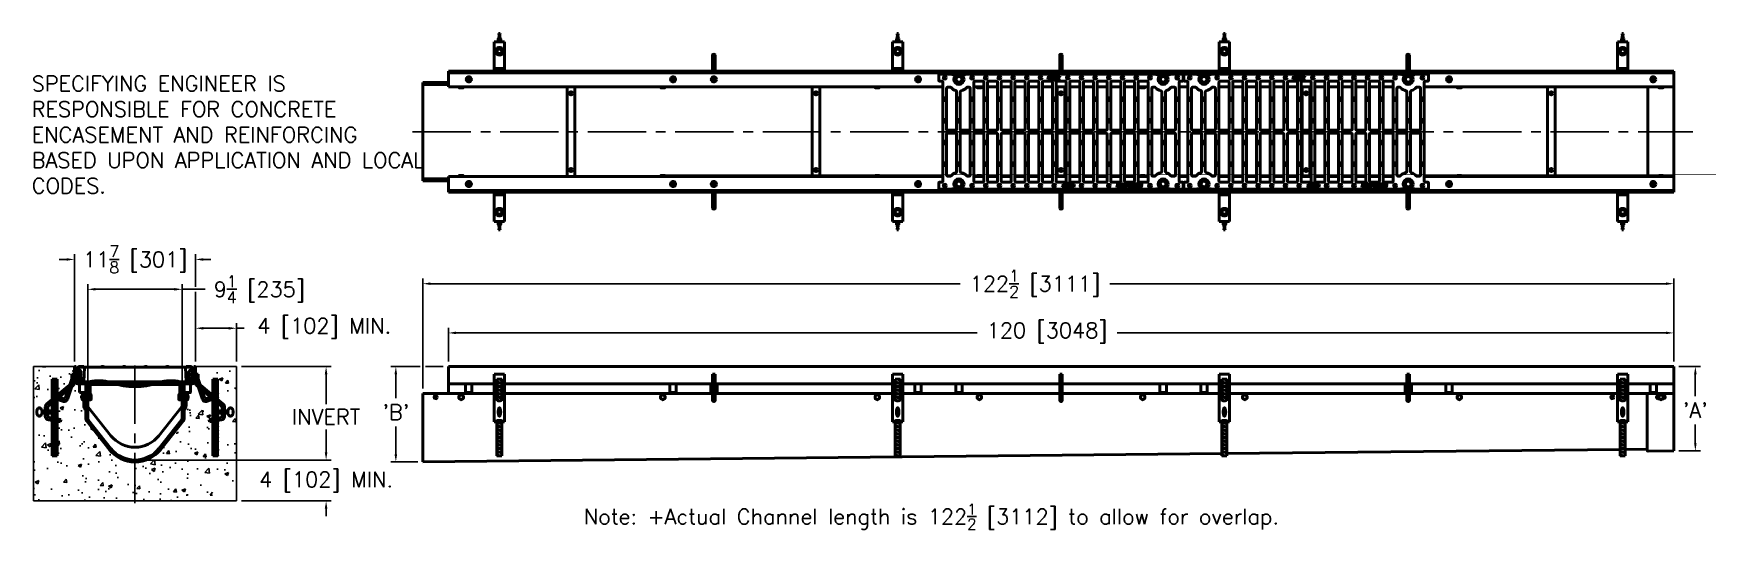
# Model space of a CAD drawing. Header units: inches. Extents: x 31 to 195, y 77 to 126.
import ezdxf

# ---------------------------------------------------------------- set-up
doc = ezdxf.new("R2010")
doc.units = ezdxf.units.IN
doc.header["$LTSCALE"] = 8
doc.header["$MEASUREMENT"] = 0
doc.linetypes.add('CENTER2', pattern=[1.125, 0.75, -0.125, 0.125, -0.125])
doc.layers.add('Visible (ANSI)', color=7, linetype='Continuous', lineweight=50)
doc.styles.get("Standard").update_dxf_attribs({"font": 'romans.shx'})
doc.styles.add('ZURN', font='romans.shx')
doc.dimstyles.get("Standard").update_dxf_attribs({"dimtxt": 1.5, "dimasz": 0.75, "dimexe": 0.5, "dimexo": 0.5, "dimgap": 0.5, "dimtad": 0, "dimtih": 1, "dimtoh": 1, "dimdec": 5, "dimzin": 0, "dimdsep": 46, "dimlunit": 5, "dimtxsty": 'Standard', "dimcen": 0, "dimclrd": 256, "dimclre": 256, "dimclrt": 256, "dimadec": 0, "dimazin": 0, "dimtfac": 0.75, "dimtdec": 5, "dimtofl": 0, "dimtmove": 0, "dimatfit": 3, "dimfxl": 0, "dimtolj": 1, "dimtzin": 0, "dimlwd": -1, "dimlwe": -1, "dimarcsym": 0})

msp = doc.modelspace()

# ---------------------------------------------------------------- texts
at = {"insert": (31.131369, 121.894788), "char_height": 1.5, "attachment_point": 1, "style": 'ZURN'}
msp.add_mtext_dynamic_manual_height_columns('SPECIFYING ENGINEER IS RESPONSIBLE FOR CONCRETE ENCASEMENT AND REINFORCING BASED UPON APPLICATION AND LOCAL CODES.', width=42.54152675, gutter_width=0, heights=[14.671182], dxfattribs=at)
at = {"insert": (85.203947, 79.99942), "char_height": 1.5, "attachment_point": 1}
msp.add_mtext_dynamic_manual_height_columns('\\A1;Note: +Actual Channel length is 122{\\H0.7x;\\S1/2;} [3112] to allow for overlap.', width=83.66065048, gutter_width=1, heights=[0], dxfattribs=at)

# ---------------------------------------------------------------- blocks, each defined once
blk = doc.blocks.new('*D1')
for p, q in [((36.61, 91.28), (36.61, 101.5)), ((37.36, 101), (45.11, 101)), ((45.86, 91.28), (45.86, 101.5)), ((45.86, 101), (48.11, 101))]:
    blk.add_line(p, q)
for points in [[(37.36, 101.13), (37.36, 100.88), (36.61, 101)], [(45.11, 101.13), (45.11, 100.88), (45.86, 101)]]:
    blk.add_solid(points)
at = {"layer": 'Defpoints', "color": 0}
for p in [(45.86, 101), (36.61, 90.78), (45.86, 90.78)]:
    blk.add_point(p, dxfattribs=at)
at = {"insert": (53.42, 101), "char_height": 1.5, "attachment_point": 5}
blk.add_mtext('\\A1;9{\\H0.750000x;\\S1/4;} [235]', dxfattribs=at)
blk = doc.blocks.new('*D2')
for p, q in [((34.56, 103.93), (33.81, 103.93)), ((35.31, 93.94), (35.31, 104.43)), ((47.17, 101.25), (47.17, 104.43)), ((47.92, 103.93), (48.67, 103.93)), ((47.17, 93.94), (47.17, 100.75))]:
    blk.add_line(p, q)
for points in [[(34.56, 104.05), (34.56, 103.8), (35.31, 103.93)], [(47.92, 104.05), (47.92, 103.8), (47.17, 103.93)]]:
    blk.add_solid(points)
at = {"layer": 'Defpoints', "color": 0}
for p in [(47.17, 103.93), (35.31, 93.44), (47.17, 93.44)]:
    blk.add_point(p, dxfattribs=at)
at = {"insert": (41.27, 103.93), "char_height": 1.5, "attachment_point": 5}
blk.add_mtext('\\A1;11{\\H0.750000x;\\S7/8;} [301]', dxfattribs=at)
blk = doc.blocks.new('*D3')
for p, q in [((51.68, 93.44), (60.46, 93.44)), ((59.96, 92.69), (59.96, 89.76)), ((59.96, 85.03), (59.96, 87.26)), ((41.74, 84.28), (60.46, 84.28))]:
    blk.add_line(p, q)
for points in [[(59.83, 92.69), (60.08, 92.69), (59.96, 93.44)], [(59.83, 85.03), (60.08, 85.03), (59.96, 84.28)]]:
    blk.add_solid(points)
at = {"layer": 'Defpoints', "color": 0}
for p in [(51.18, 93.44), (59.96, 93.44), (41.24, 84.28)]:
    blk.add_point(p, dxfattribs=at)
at = {"insert": (59.96, 88.51), "char_height": 1.5, "attachment_point": 5}
blk.add_mtext('\\A1;INVERT', dxfattribs=at)
blk = doc.blocks.new('*D4')
for p, q in [((59.96, 85.03), (59.96, 85.78)), ((41.74, 84.28), (60.46, 84.28)), ((51.68, 80.28), (60.46, 80.28)), ((59.96, 79.53), (59.96, 78.78))]:
    blk.add_line(p, q)
for points in [[(59.83, 85.03), (60.08, 85.03), (59.96, 84.28)], [(59.83, 79.53), (60.08, 79.53), (59.96, 80.28)]]:
    blk.add_solid(points)
at = {"layer": 'Defpoints', "color": 0}
for p in [(41.24, 84.28), (59.96, 84.28), (51.18, 80.28)]:
    blk.add_point(p, dxfattribs=at)
at = {"insert": (59.96, 82.13), "char_height": 1.5, "attachment_point": 5}
blk.add_mtext('\\A1;4 [102] MIN.', dxfattribs=at)
blk = doc.blocks.new('*D5')
for p, q in [((47.17, 93.94), (47.17, 97.69)), ((47.92, 97.19), (50.43, 97.19)), ((51.18, 93.94), (51.18, 97.69)), ((51.18, 97.19), (51.93, 97.19))]:
    blk.add_line(p, q)
for points in [[(47.92, 97.31), (47.92, 97.06), (47.17, 97.19)], [(50.43, 97.31), (50.43, 97.06), (51.18, 97.19)]]:
    blk.add_solid(points)
at = {"layer": 'Defpoints', "color": 0}
for p in [(51.18, 97.19), (47.17, 93.44), (51.18, 93.44)]:
    blk.add_point(p, dxfattribs=at)
at = {"insert": (59.78, 97.19), "char_height": 1.5, "attachment_point": 5}
blk.add_mtext('\\A1;4 [102] MIN.', dxfattribs=at)
blk = doc.blocks.new('*D6')
for p, q in [((69.18, 93.44), (66.29, 93.44)), ((66.79, 92.69), (66.79, 90.35)), ((71.43, 93.44), (69.68, 93.44)), ((66.79, 84.85), (66.79, 87.56)), ((68.93, 84.1), (66.29, 84.1))]:
    blk.add_line(p, q)
for points in [[(66.66, 92.69), (66.91, 92.69), (66.79, 93.44)], [(66.66, 84.85), (66.91, 84.85), (66.79, 84.1)]]:
    blk.add_solid(points)
at = {"layer": 'Defpoints', "color": 0}
for p in [(66.79, 93.44), (71.93, 93.44), (69.43, 84.1)]:
    blk.add_point(p, dxfattribs=at)
at = {"insert": (66.79, 88.96), "char_height": 1.5, "attachment_point": 5}
blk.add_mtext("\\A1;'B'", dxfattribs=at)
blk = doc.blocks.new('*D7')
for p, q in [((192.43, 93.44), (194.55, 93.44)), ((194.05, 92.69), (194.05, 90.55)), ((194.05, 85.93), (194.05, 87.77)), ((192.43, 85.18), (194.55, 85.18))]:
    blk.add_line(p, q)
for points in [[(193.93, 92.69), (194.18, 92.69), (194.05, 93.44)], [(193.93, 85.93), (194.18, 85.93), (194.05, 85.18)]]:
    blk.add_solid(points)
at = {"layer": 'Defpoints', "color": 0}
for p in [(191.93, 93.44), (191.93, 85.18), (194.05, 85.18)]:
    blk.add_point(p, dxfattribs=at)
at = {"insert": (194.05, 89.16), "char_height": 1.5, "attachment_point": 5}
blk.add_mtext("\\A1;'A'", dxfattribs=at)
blk = doc.blocks.new('*D8')
for p, q in [((71.93, 93.94), (71.93, 97.23)), ((72.68, 96.73), (123.71, 96.73)), ((191.18, 96.73), (137.42, 96.73)), ((191.93, 93.94), (191.93, 97.23))]:
    blk.add_line(p, q)
for points in [[(72.68, 96.86), (72.68, 96.61), (71.93, 96.73)], [(191.18, 96.86), (191.18, 96.61), (191.93, 96.73)]]:
    blk.add_solid(points)
at = {"layer": 'Defpoints', "color": 0}
for p in [(191.93, 96.73), (71.93, 93.44), (191.93, 93.44)]:
    blk.add_point(p, dxfattribs=at)
at = {"insert": (130.57, 96.73), "char_height": 1.5, "attachment_point": 5}
blk.add_mtext('\\A1;120 [3048]', dxfattribs=at)
blk = doc.blocks.new('*D9')
for p, q in [((69.43, 91.28), (69.43, 102.05)), ((191.93, 93.94), (191.93, 102.05)), ((70.18, 101.55), (122.07, 101.55)), ((191.18, 101.55), (136.7, 101.55))]:
    blk.add_line(p, q)
for points in [[(70.18, 101.68), (70.18, 101.43), (69.43, 101.55)], [(191.18, 101.68), (191.18, 101.43), (191.93, 101.55)]]:
    blk.add_solid(points)
at = {"layer": 'Defpoints', "color": 0}
for p in [(191.93, 101.55), (191.93, 93.44), (69.43, 90.78)]:
    blk.add_point(p, dxfattribs=at)
at = {"insert": (129.39, 101.55), "char_height": 1.5, "attachment_point": 5}
blk.add_mtext('\\A1;122{\\H0.750000x;\\S1/2;} [3111]', dxfattribs=at)

# ---------------------------------------------------------------- dimensions: what is measured, and where the dimension line sits
for base, p1, p2, picture, middle in [((47.170357, 103.929241), (35.306357, 93.437955), (47.170357, 93.437955), '*D2', (41.270711, 103.929241)), ((191.933108, 101.551773), (69.433118, 90.782955), (191.933108, 93.437955), '*D9', (129.385087, 101.551773)), ((45.863357, 101.004171), (36.613357, 90.782955), (45.863357, 90.782955), '*D1', (53.416964, 101.004171)), ((191.933108, 96.732035), (71.933108, 93.437955), (191.933108, 93.437955), '*D8', (130.566241, 96.732035))]:
    dim = msp.add_linear_dim(base=base, p1=p1, p2=p2, dimstyle='Standard')
    dim.commit()
    dim.dimension.update_dxf_attribs({"geometry": picture, "text_midpoint": middle, "dimtype": 160})
dim = msp.add_linear_dim(base=(51.175857, 97.188451), p1=(47.170357, 93.437955), p2=(51.175857, 93.437955), text='<> MIN.', dimstyle='Standard')
dim.commit()
dim.dimension.update_dxf_attribs({"geometry": '*D5', "text_midpoint": (59.783, 97.188451), "dimtype": 160})
for base, p1, p2, text, picture, middle in [((59.959737, 93.437955), (41.238357, 84.283403), (51.175857, 93.437955), 'INVERT', '*D3', (59.959737, 88.512461)), ((66.786856, 93.437955), (69.433118, 84.095903), (71.933108, 93.437955), "'B'", '*D6', (66.786856, 88.957378)), ((194.053253, 85.184955), (191.933108, 93.437955), (191.933108, 85.184955), "'A'", '*D7', (194.053253, 89.158161)), ((59.959737, 84.283403), (51.175857, 80.283403), (41.238357, 84.283403), '<> MIN.', '*D4', (59.959737, 82.129849))]:
    dim = msp.add_linear_dim(base=base, p1=p1, p2=p2, angle=90, text=text, dimstyle='Standard')
    dim.commit()
    dim.dimension.update_dxf_attribs({"geometry": picture, "text_midpoint": middle, "dimtype": 160})

# ---------------------------------------------------------------- hatches: boundary and pattern name
h = msp.add_hatch()
h.set_pattern_fill('AR-CONC', color=256, scale=0.5, style=0)
h.paths.add_polyline_path([(33.152893, 88.263344), (32.785266, 88.328167, -0.3639702343), (32.570415, 88.584217), (32.570415, 88.873779), (32.249277, 88.873779), (32.249277, 88.741354), (32.011152, 88.741354), (32.011152, 89.349624), (32.249277, 89.349624), (32.249277, 89.217199), (32.570415, 89.217199), (32.570415, 89.50964, -0.2216946626), (32.66329, 89.708811), (33.152072, 90.118948), (33.152072, 90.63475), (33.64872, 90.63475), (33.64872, 90.535686), (34.79838, 91.500364), (35.043571, 92.222673, 0.0819953289), (35.046357, 92.239549), (35.046357, 92.697955), (35.296357, 92.697955), (35.296357, 93.437955), (31.300857, 93.437955), (31.300857, 80.283403), (51.175857, 80.283403), (51.175857, 93.437955), (47.180357, 93.437955), (47.180357, 92.697955), (47.430357, 92.697955), (47.430357, 92.239549, 0.0819953289), (47.433143, 92.222673), (47.678334, 91.500364), (48.827993, 90.535686), (48.827993, 90.63475), (49.324641, 90.63475), (49.324641, 90.118948), (49.813423, 89.708811, -0.2216946626), (49.906299, 89.50964), (49.906299, 89.217199), (50.227436, 89.217199), (50.227436, 89.349624), (50.465561, 89.349624), (50.465561, 88.741354), (50.227436, 88.741354), (50.227436, 88.873779), (49.906299, 88.873779), (49.906299, 88.584217, -0.3639702343), (49.691447, 88.328167), (49.32382, 88.263344), (49.32382, 80.394874), (48.827496, 80.394874), (48.827496, 88.175829), (48.410975, 88.102385), (48.385796, 88.245182), (48.827496, 88.323066), (48.827496, 90.099807), (48.273085, 89.91161, -0.4142135624), (47.864036, 90.113331), (47.369483, 91.570237), (47.253232, 91.667783, -0.2216946626), (47.160357, 91.866955), (47.160357, 92.043424, -0.32641956), (46.757357, 91.748955), (46.685857, 91.748955), (46.685857, 90.898955), (46.040857, 90.898955), (46.040857, 91.748927, 0.4187976459), (45.813357, 91.524955), (45.813357, 90.577955), (45.848357, 90.577955), (45.848357, 90.797955), (46.253357, 90.797955), (46.253357, 90.705545), (46.422607, 90.705545), (46.422607, 90.170364), (46.253357, 90.170364), (46.253357, 89.613097, -0.1699909591), (46.113922, 89.2138), (46.065857, 89.15347), (46.065857, 88.361528, -0.1697852747), (45.967269, 88.079566), (43.743115, 85.28786, -0.2283677835), (41.238357, 84.080903, -0.2283677835), (38.733598, 85.28786), (36.509445, 88.079566, -0.1697852747), (36.410857, 88.361528), (36.410857, 89.15347), (36.362792, 89.2138, -0.1695796043), (36.223357, 89.612073), (36.223357, 90.170364), (36.054107, 90.170364), (36.054107, 90.705545), (36.223357, 90.705545), (36.223357, 90.797955), (36.628357, 90.797955), (36.628357, 90.577955), (36.663357, 90.577955), (36.663357, 91.524955, 0.4187976459), (36.435857, 91.748927), (36.435857, 90.898955), (35.790857, 90.898955), (35.790857, 91.748955), (35.719357, 91.748955, -0.32641956), (35.316357, 92.043424), (35.316357, 91.866955, -0.2216946626), (35.223481, 91.667783), (35.10723, 91.570237), (34.612677, 90.113331, -0.4142135624), (34.203628, 89.91161), (33.649218, 90.099807), (33.649218, 88.323066), (34.090917, 88.245182), (34.065738, 88.102385), (33.649218, 88.175829), (33.649218, 80.394874), (33.152893, 80.394874)])
h.paths.add_polyline_path([(33.150468, 88.879086), (32.715415, 88.879086), (32.715415, 88.584217, 0.3639702343), (32.810445, 88.470964), (33.150468, 88.411009)], flags=17)
h.paths.add_polyline_path([(33.150468, 89.928318), (32.756494, 89.597735, 0.2216946626), (32.715415, 89.50964), (32.715415, 89.211733), (33.150468, 89.211733)], flags=17)
h.paths.add_polyline_path([(34.708536, 91.235692), (33.681562, 90.373959), (34.290417, 90.167281, 0.4142135624), (34.357006, 90.200119)], flags=17)
h.paths.add_polyline_path([(47.768178, 91.235692), (48.119707, 90.200119, 0.4142135624), (48.186297, 90.167281), (48.795151, 90.373959)], flags=17)
h.paths.add_polyline_path([(49.761299, 89.50964, 0.2216946626), (49.720219, 89.597735), (49.326246, 89.928318), (49.326246, 89.211733), (49.761299, 89.211733)], flags=17)
h.paths.add_polyline_path([(49.761299, 88.879086), (49.326246, 88.879086), (49.326246, 88.411009), (49.666268, 88.470964, 0.3639702343), (49.761299, 88.584217)], flags=17)

# ---------------------------------------------------------------- linework, layer by layer
at = {"linetype": 'CENTER2', "ltscale": 0.952448}
for p, q in [((68.433118, 116.43908), (193.802762, 116.43908)), ((41.238357, 93.548305), (41.238357, 80.068344))]:
    msp.add_line(p, q, dxfattribs=at)
for p, q in [((31.300857, 93.437955), (31.300857, 80.283403)), ((35.208357, 93.437955), (31.300857, 93.437955)), ((31.300857, 93.437955), (31.300857, 80.283403)), ((35.306357, 93.437955), (31.300857, 93.437955)), ((47.170357, 93.437955), (51.175857, 93.437955)), ((51.175857, 93.437955), (51.175857, 80.283403)), ((31.300857, 80.283403), (33.135468, 80.283403)), ((51.175857, 80.283403), (31.300857, 80.283403))]:
    msp.add_line(p, q)
at = {"layer": 'Visible (ANSI)'}
for p, q in [((76.433108, 125.222022), (77.433108, 125.222022)), ((76.433108, 125.222022), (76.433108, 125.088068)), ((76.433108, 125.088068), (76.433108, 122.665732)), ((76.808108, 125.534322), (76.808108, 125.222022)), ((77.013108, 126.054322), (76.853108, 126.054322)), ((77.058108, 125.534322), (77.058108, 125.222022)), ((77.433108, 125.088068), (77.433108, 125.222022)), ((77.433108, 125.088068), (77.433108, 122.665732)), ((115.433108, 125.222022), (116.433108, 125.222022)), ((115.433108, 125.222022), (115.433108, 125.088068)), ((115.433108, 125.088068), (115.433108, 122.665732)), ((115.808108, 125.534322), (115.808108, 125.222022)), ((116.013108, 126.054322), (115.853108, 126.054322)), ((116.058108, 125.534322), (116.058108, 125.222022)), ((116.433108, 125.088068), (116.433108, 125.222022)), ((116.433108, 125.088068), (116.433108, 122.665732)), ((147.433108, 125.222022), (148.433108, 125.222022)), ((147.433108, 125.222022), (147.433108, 125.088068)), ((147.433108, 125.088068), (147.433108, 122.665732)), ((147.808108, 125.534322), (147.808108, 125.222022)), ((148.013108, 126.054322), (147.853108, 126.054322)), ((148.058108, 125.534322), (148.058108, 125.222022)), ((148.433108, 125.088068), (148.433108, 125.222022)), ((148.433108, 125.088068), (148.433108, 122.665732)), ((186.433108, 125.222022), (187.433108, 125.222022)), ((186.433108, 125.222022), (186.433108, 125.088068)), ((186.433108, 125.088068), (186.433108, 122.665732)), ((186.808108, 125.534322), (186.808108, 125.222022)), ((187.013108, 126.054322), (186.853108, 126.054322)), ((187.058108, 125.534322), (187.058108, 125.222022)), ((187.433108, 125.088068), (187.433108, 125.222022)), ((187.433108, 125.088068), (187.433108, 122.665732)), ((76.620608, 124.186272), (76.620608, 124.439067)), ((77.245608, 124.439067), (77.245608, 124.186272)), ((97.808108, 123.398137), (97.808108, 123.97637)), ((97.808108, 123.398137), (97.808108, 123.162433)), ((97.808108, 122.50298), (97.808108, 123.162433)), ((98.058108, 123.398137), (98.058108, 123.97637)), ((98.058108, 123.162433), (98.058108, 123.398137)), ((98.058108, 122.50298), (98.058108, 123.162433)), ((115.620608, 124.186272), (115.620608, 124.439067)), ((116.245608, 124.439067), (116.245608, 124.186272)), ((131.808108, 123.398137), (131.808108, 123.97637)), ((131.808108, 123.398137), (131.808108, 123.162433)), ((131.808108, 122.50298), (131.808108, 123.162433)), ((132.058108, 123.398137), (132.058108, 123.97637)), ((132.058108, 123.162433), (132.058108, 123.398137)), ((132.058108, 122.50298), (132.058108, 123.162433)), ((147.620608, 124.186272), (147.620608, 124.439067)), ((148.245608, 124.439067), (148.245608, 124.186272)), ((165.808108, 123.398137), (165.808108, 123.97637)), ((165.808108, 123.398137), (165.808108, 123.162433)), ((165.808108, 122.50298), (165.808108, 123.162433)), ((166.058108, 123.398137), (166.058108, 123.97637)), ((166.058108, 123.162433), (166.058108, 123.398137)), ((166.058108, 122.50298), (166.058108, 123.162433)), ((186.620608, 124.186272), (186.620608, 124.439067)), ((187.245608, 124.439067), (187.245608, 124.186272)), ((191.933108, 122.37108), (71.933108, 122.37108)), ((71.933108, 122.37108), (71.933108, 122.19208)), ((191.933108, 122.19208), (71.933108, 122.19208)), ((71.933108, 122.19208), (71.933108, 122.02808)), ((71.933108, 122.02808), (71.933108, 121.16808)), ((76.433108, 122.665732), (76.433108, 122.62108)), ((77.433108, 122.62108), (76.433108, 122.62108)), ((76.433108, 122.37108), (76.433108, 122.62108)), ((77.433108, 122.665732), (77.433108, 122.62108)), ((77.433108, 122.37108), (77.433108, 122.62108)), ((97.808108, 122.50298), (97.808108, 122.49608)), ((98.058108, 122.49608), (98.058108, 122.50298)), ((115.433108, 122.665732), (115.433108, 122.62108)), ((116.433108, 122.62108), (115.433108, 122.62108)), ((115.433108, 122.37108), (115.433108, 122.62108)), ((116.433108, 122.665732), (116.433108, 122.62108)), ((116.433108, 122.37108), (116.433108, 122.62108)), ((119.962016, 122.038679), (119.962016, 121.42486)), ((119.967614, 122.058483), (119.992016, 122.03408)), ((119.984905, 122.06408), (121.257881, 122.06408)), ((119.992016, 121.39486), (120.239668, 121.39486)), ((121.275076, 122.055722), (121.253435, 122.03408)), ((121.300905, 122.013452), (121.27829, 122.051204)), ((121.651494, 122.020574), (121.365045, 122.020574)), ((122.50117, 122.020574), (122.214721, 122.020574)), ((122.587925, 122.051204), (122.565311, 122.013452)), ((122.591139, 122.055722), (122.61278, 122.03408)), ((141.257881, 122.06408), (122.608334, 122.06408)), ((123.526547, 121.39486), (124.259668, 121.39486)), ((124.866547, 121.39486), (125.599668, 121.39486)), ((126.206547, 121.39486), (126.939668, 121.39486)), ((127.546547, 121.39486), (128.279668, 121.39486)), ((128.886547, 121.39486), (129.619668, 121.39486)), ((130.226547, 121.39486), (130.959668, 121.39486)), ((130.688519, 121.86408), (130.625867, 121.56408)), ((130.625867, 121.56408), (130.683031, 121.56408)), ((131.760893, 121.536459), (130.626088, 121.536459)), ((130.682973, 121.88908), (131.820608, 121.88908)), ((130.683031, 121.56408), (130.725105, 121.764843)), ((130.745684, 121.86408), (130.688519, 121.86408)), ((130.725105, 121.764843), (130.806736, 121.56408)), ((130.827086, 121.662632), (130.745684, 121.86408)), ((130.806736, 121.56408), (130.8639, 121.56408)), ((130.869388, 121.86408), (130.827086, 121.662632)), ((130.8639, 121.56408), (130.926553, 121.86408)), ((130.926553, 121.86408), (130.869388, 121.86408)), ((131.027848, 121.86408), (130.961537, 121.86408)), ((131.033794, 121.56408), (131.166873, 121.56408)), ((131.115653, 121.614157), (131.047742, 121.614157)), ((131.099876, 121.694873), (131.132574, 121.694873)), ((131.132574, 121.694873), (131.115653, 121.614157)), ((131.141949, 121.739919), (131.116797, 121.739919)), ((131.167787, 121.86408), (131.141949, 121.739919)), ((131.166873, 121.56408), (131.229525, 121.86408)), ((131.229525, 121.86408), (131.167787, 121.86408)), ((131.255592, 121.733745), (131.220379, 121.56408)), ((131.220379, 121.56408), (131.281659, 121.56408)), ((131.281659, 121.56408), (131.315958, 121.728029)), ((131.442178, 121.727114), (131.406278, 121.56408)), ((131.406278, 121.56408), (131.468016, 121.56408)), ((131.451095, 121.767129), (131.442178, 121.727114)), ((131.468016, 121.56408), (131.50323, 121.722312)), ((131.549419, 121.611184), (131.540501, 121.56408)), ((131.540501, 121.56408), (131.757041, 121.56408)), ((131.724342, 121.814919), (131.549419, 121.611184)), ((131.566547, 121.39486), (132.299668, 121.39486)), ((131.577315, 121.86408), (131.566797, 121.814004)), ((131.566797, 121.814004), (131.637681, 121.814004)), ((131.810318, 121.86408), (131.577315, 121.86408)), ((131.627391, 121.614157), (131.800486, 121.816748)), ((131.767559, 121.614157), (131.627391, 121.614157)), ((131.757041, 121.56408), (131.767559, 121.614157)), ((131.800486, 121.816748), (131.810318, 121.86408)), ((131.808108, 122.50298), (131.808108, 122.49608)), ((132.058108, 122.49608), (132.058108, 122.50298)), ((132.906547, 121.39486), (133.639668, 121.39486)), ((134.246547, 121.39486), (134.979668, 121.39486)), ((135.586547, 121.39486), (136.319668, 121.39486)), ((136.926547, 121.39486), (137.659668, 121.39486)), ((138.266547, 121.39486), (138.999668, 121.39486)), ((139.606547, 121.39486), (140.339668, 121.39486)), ((141.275076, 122.055722), (141.253435, 122.03408)), ((141.300905, 122.013452), (141.27829, 122.051204)), ((141.651494, 122.020574), (141.365045, 122.020574)), ((142.50117, 122.020574), (142.214721, 122.020574)), ((142.587925, 122.051204), (142.565311, 122.013452)), ((142.591139, 122.055722), (142.61278, 122.03408)), ((143.881311, 122.06408), (142.608334, 122.06408)), ((143.626547, 121.39486), (143.874199, 121.39486)), ((143.898601, 122.058483), (143.874199, 122.03408)), ((143.904199, 121.42486), (143.904199, 122.038679)), ((143.962016, 122.038679), (143.962016, 121.42486)), ((143.967614, 122.058483), (143.992016, 122.03408)), ((143.984905, 122.06408), (145.257881, 122.06408)), ((143.992016, 121.39486), (144.239668, 121.39486)), ((145.275076, 122.055722), (145.253435, 122.03408)), ((145.300905, 122.013452), (145.27829, 122.051204)), ((145.651494, 122.020574), (145.365045, 122.020574)), ((146.50117, 122.020574), (146.214721, 122.020574)), ((146.587925, 122.051204), (146.565311, 122.013452)), ((146.591139, 122.055722), (146.61278, 122.03408)), ((165.257881, 122.06408), (146.608334, 122.06408)), ((147.433108, 122.665732), (147.433108, 122.62108)), ((148.433108, 122.62108), (147.433108, 122.62108)), ((147.433108, 122.37108), (147.433108, 122.62108)), ((147.526547, 121.39486), (148.259668, 121.39486)), ((148.433108, 122.665732), (148.433108, 122.62108)), ((148.433108, 122.37108), (148.433108, 122.62108)), ((148.866547, 121.39486), (149.599668, 121.39486)), ((150.206547, 121.39486), (150.939668, 121.39486)), ((151.546547, 121.39486), (152.279668, 121.39486)), ((152.886547, 121.39486), (153.619668, 121.39486)), ((154.226547, 121.39486), (154.959668, 121.39486)), ((154.688519, 121.86408), (154.625867, 121.56408)), ((154.625867, 121.56408), (154.683031, 121.56408)), ((155.760893, 121.536459), (154.626088, 121.536459)), ((154.682973, 121.88908), (155.820608, 121.88908)), ((154.683031, 121.56408), (154.725105, 121.764843)), ((154.745684, 121.86408), (154.688519, 121.86408)), ((154.725105, 121.764843), (154.806736, 121.56408)), ((154.827086, 121.662632), (154.745684, 121.86408)), ((154.806736, 121.56408), (154.8639, 121.56408)), ((154.869388, 121.86408), (154.827086, 121.662632)), ((154.8639, 121.56408), (154.926553, 121.86408)), ((154.926553, 121.86408), (154.869388, 121.86408)), ((155.027848, 121.86408), (154.961537, 121.86408)), ((155.033794, 121.56408), (155.166873, 121.56408)), ((155.115653, 121.614157), (155.047742, 121.614157)), ((155.099876, 121.694873), (155.132574, 121.694873)), ((155.132574, 121.694873), (155.115653, 121.614157)), ((155.141949, 121.739919), (155.116797, 121.739919)), ((155.167787, 121.86408), (155.141949, 121.739919)), ((155.166873, 121.56408), (155.229525, 121.86408)), ((155.229525, 121.86408), (155.167787, 121.86408)), ((155.255592, 121.733745), (155.220379, 121.56408)), ((155.220379, 121.56408), (155.281659, 121.56408)), ((155.281659, 121.56408), (155.315958, 121.728029)), ((155.442178, 121.727114), (155.406278, 121.56408)), ((155.406278, 121.56408), (155.468016, 121.56408)), ((155.451095, 121.767129), (155.442178, 121.727114)), ((155.468016, 121.56408), (155.50323, 121.722312)), ((155.549419, 121.611184), (155.540501, 121.56408)), ((155.540501, 121.56408), (155.757041, 121.56408)), ((155.724342, 121.814919), (155.549419, 121.611184)), ((155.566547, 121.39486), (156.299668, 121.39486)), ((155.577315, 121.86408), (155.566797, 121.814004)), ((155.566797, 121.814004), (155.637681, 121.814004)), ((155.810318, 121.86408), (155.577315, 121.86408)), ((155.627391, 121.614157), (155.800486, 121.816748)), ((155.767559, 121.614157), (155.627391, 121.614157)), ((155.757041, 121.56408), (155.767559, 121.614157)), ((155.800486, 121.816748), (155.810318, 121.86408)), ((156.906547, 121.39486), (157.639668, 121.39486)), ((158.246547, 121.39486), (158.979668, 121.39486)), ((159.586547, 121.39486), (160.319668, 121.39486)), ((160.926547, 121.39486), (161.659668, 121.39486)), ((162.266547, 121.39486), (162.999668, 121.39486)), ((163.606547, 121.39486), (164.339668, 121.39486)), ((165.275076, 122.055722), (165.253435, 122.03408)), ((165.300905, 122.013452), (165.27829, 122.051204)), ((165.651494, 122.020574), (165.365045, 122.020574)), ((165.808108, 122.50298), (165.808108, 122.49608)), ((166.058108, 122.49608), (166.058108, 122.50298)), ((166.50117, 122.020574), (166.214721, 122.020574)), ((166.587925, 122.051204), (166.565311, 122.013452)), ((166.591139, 122.055722), (166.61278, 122.03408)), ((167.881311, 122.06408), (166.608334, 122.06408)), ((167.626547, 121.39486), (167.874199, 121.39486)), ((167.898601, 122.058483), (167.874199, 122.03408)), ((167.904199, 121.42486), (167.904199, 122.038679)), ((186.433108, 122.665732), (186.433108, 122.62108)), ((187.433108, 122.62108), (186.433108, 122.62108)), ((186.433108, 122.37108), (186.433108, 122.62108)), ((187.433108, 122.665732), (187.433108, 122.62108)), ((187.433108, 122.37108), (187.433108, 122.62108)), ((191.933108, 122.37108), (191.933108, 122.19208)), ((191.933108, 122.19208), (191.933108, 122.02808)), ((191.933108, 122.02808), (191.933108, 121.16808)), ((69.433118, 121.25158), (69.433118, 121.06408)), ((71.933108, 121.25158), (69.433118, 121.25158)), ((69.433118, 121.06408), (69.433118, 121.009612)), ((69.433118, 121.06408), (71.933108, 121.06408)), ((69.433118, 121.009612), (69.433118, 118.785459)), ((71.933108, 120.82508), (71.933108, 121.16808)), ((120.364568, 120.82508), (71.933108, 120.82508)), ((72.964108, 120.82508), (72.964108, 120.755641)), ((72.964108, 120.73608), (73.073608, 120.73608)), ((73.073608, 120.73608), (73.292608, 120.73608)), ((73.183108, 120.82508), (73.183108, 120.755641)), ((73.292608, 120.73608), (73.402108, 120.73608)), ((73.402108, 120.82508), (73.402108, 120.755641)), ((83.558108, 120.81408), (84.308108, 120.81408)), ((83.558108, 112.06408), (83.558108, 120.81408)), ((84.308108, 120.81408), (84.308108, 112.06408)), ((92.714108, 120.755141), (92.714108, 120.82508)), ((92.714108, 120.73558), (92.823608, 120.73558)), ((92.823608, 120.73558), (93.042608, 120.73558)), ((92.933108, 120.755141), (92.933108, 120.82508)), ((93.042608, 120.73558), (93.152108, 120.73558)), ((93.152108, 120.755141), (93.152108, 120.82508)), ((107.558108, 112.06408), (107.558108, 120.81408)), ((107.558108, 120.81408), (108.308108, 120.81408)), ((108.308108, 120.81408), (108.308108, 112.06408)), ((113.714108, 120.755141), (113.714108, 120.82508)), ((113.714108, 120.73558), (113.823608, 120.73558)), ((113.823608, 120.73558), (114.042608, 120.73558)), ((113.933108, 120.755141), (113.933108, 120.82508)), ((114.042608, 120.73558), (114.152108, 120.73558)), ((114.152108, 120.755141), (114.152108, 120.82508)), ((121.077568, 120.801694), (120.846445, 120.801694)), ((122.91977, 120.801694), (122.788647, 120.801694)), ((124.384568, 120.82508), (123.401647, 120.82508)), ((123.711003, 120.736909), (123.820501, 120.73625)), ((123.711534, 120.82508), (123.711121, 120.756469)), ((123.820501, 120.73625), (124.039497, 120.73493)), ((123.930538, 120.82508), (123.930117, 120.75515)), ((124.039497, 120.73493), (124.148995, 120.734271)), ((124.149542, 120.82508), (124.149113, 120.75383)), ((125.724568, 120.82508), (124.741647, 120.82508)), ((127.064568, 120.82508), (126.081647, 120.82508)), ((128.404568, 120.82508), (127.421647, 120.82508)), ((129.744568, 120.82508), (128.761647, 120.82508)), ((131.084568, 120.82508), (130.101647, 120.82508)), ((132.424568, 120.82508), (131.441647, 120.82508)), ((131.558108, 116.601403), (131.558108, 120.81408)), ((131.558108, 120.81408), (132.308108, 120.81408)), ((132.308108, 120.81408), (132.308108, 116.601403)), ((133.764568, 120.82508), (132.781647, 120.82508)), ((135.104568, 120.82508), (134.121647, 120.82508)), ((136.444568, 120.82508), (135.461647, 120.82508)), ((137.784568, 120.82508), (136.801647, 120.82508)), ((139.124568, 120.82508), (138.141647, 120.82508)), ((140.464568, 120.82508), (139.481647, 120.82508)), ((139.711848, 120.736545), (139.821347, 120.736065)), ((139.712236, 120.82508), (139.711934, 120.756105)), ((139.821347, 120.736065), (140.040345, 120.735106)), ((139.931238, 120.82508), (139.930932, 120.755146)), ((140.040345, 120.735106), (140.149844, 120.734626)), ((140.150241, 120.82508), (140.14993, 120.754186)), ((141.077568, 120.801694), (140.946445, 120.801694)), ((143.01977, 120.801694), (142.788647, 120.801694)), ((144.364568, 120.82508), (143.501647, 120.82508)), ((145.077568, 120.801694), (144.846445, 120.801694)), ((146.91977, 120.801694), (146.788647, 120.801694)), ((148.384568, 120.82508), (147.401647, 120.82508)), ((149.724568, 120.82508), (148.741647, 120.82508)), ((149.715649, 120.82508), (149.715905, 120.754352)), ((149.715976, 120.734791), (149.724563, 120.734823)), ((151.064568, 120.82508), (150.081647, 120.82508)), ((150.081652, 120.736115), (150.153973, 120.736376)), ((150.153652, 120.82508), (150.153903, 120.755936)), ((152.404568, 120.82508), (151.421647, 120.82508)), ((153.744568, 120.82508), (152.761647, 120.82508)), ((155.084568, 120.82508), (154.101647, 120.82508)), ((156.424568, 120.82508), (155.441647, 120.82508)), ((155.558108, 116.601403), (155.558108, 120.81408)), ((155.558108, 120.81408), (156.308108, 120.81408)), ((156.308108, 120.81408), (156.308108, 116.601403)), ((157.764568, 120.82508), (156.781647, 120.82508)), ((159.104568, 120.82508), (158.121647, 120.82508)), ((160.444568, 120.82508), (159.461647, 120.82508)), ((161.784568, 120.82508), (160.801647, 120.82508)), ((163.124568, 120.82508), (162.141647, 120.82508)), ((164.464568, 120.82508), (163.481647, 120.82508)), ((165.077568, 120.801694), (164.946445, 120.801694)), ((167.01977, 120.801694), (166.788647, 120.801694)), ((191.933108, 120.82508), (167.501647, 120.82508)), ((170.714758, 120.82508), (170.714865, 120.754807)), ((170.714895, 120.735247), (170.824395, 120.735414)), ((170.824395, 120.735414), (171.043394, 120.735748)), ((170.933758, 120.82508), (170.933865, 120.755141)), ((171.043394, 120.735748), (171.152894, 120.735915)), ((171.152758, 120.82508), (171.152864, 120.755475)), ((179.558108, 112.06408), (179.558108, 120.81408)), ((179.558108, 120.81408), (180.308108, 120.81408)), ((180.308108, 120.81408), (180.308108, 112.06408)), ((189.390118, 120.82508), (189.390118, 118.855849)), ((190.464108, 120.755641), (190.464108, 120.82508)), ((190.464108, 120.73608), (190.573608, 120.73608)), ((190.573608, 120.73608), (190.792608, 120.73608)), ((190.683108, 120.755641), (190.683108, 120.82508)), ((190.792608, 120.73608), (190.902108, 120.73608)), ((190.902108, 120.755641), (190.902108, 120.82508)), ((191.933108, 120.82508), (191.933108, 121.16808)), ((191.933108, 118.91099), (191.933108, 120.82508)), ((69.433118, 118.785459), (69.433118, 114.092702)), ((191.933108, 113.967171), (191.933108, 118.91099)), ((120.781905, 116.601403), (121.64431, 116.601403)), ((122.121905, 116.601403), (122.98431, 116.601403)), ((123.461905, 116.601403), (124.32431, 116.601403)), ((124.801905, 116.601403), (125.66431, 116.601403)), ((126.141905, 116.601403), (127.00431, 116.601403)), ((127.481905, 116.601403), (128.34431, 116.601403)), ((128.821905, 116.601403), (129.68431, 116.601403)), ((130.161905, 116.601403), (131.02431, 116.601403)), ((131.501905, 116.601403), (132.36431, 116.601403)), ((132.841905, 116.601403), (133.70431, 116.601403)), ((134.181905, 116.601403), (135.04431, 116.601403)), ((135.521905, 116.601403), (136.38431, 116.601403)), ((136.861905, 116.601403), (137.72431, 116.601403)), ((138.201905, 116.601403), (139.06431, 116.601403)), ((139.541905, 116.601403), (140.40431, 116.601403)), ((140.881905, 116.601403), (141.74431, 116.601403)), ((142.221905, 116.601403), (143.08431, 116.601403)), ((144.781905, 116.601403), (145.64431, 116.601403)), ((146.121905, 116.601403), (146.98431, 116.601403)), ((147.461905, 116.601403), (148.32431, 116.601403)), ((148.801905, 116.601403), (149.66431, 116.601403)), ((150.141905, 116.601403), (151.00431, 116.601403)), ((151.481905, 116.601403), (152.34431, 116.601403)), ((152.821905, 116.601403), (153.68431, 116.601403)), ((154.161905, 116.601403), (155.02431, 116.601403)), ((155.501905, 116.601403), (156.36431, 116.601403)), ((156.841905, 116.601403), (157.70431, 116.601403)), ((158.181905, 116.601403), (159.04431, 116.601403)), ((159.521905, 116.601403), (160.38431, 116.601403)), ((160.861905, 116.601403), (161.72431, 116.601403)), ((162.201905, 116.601403), (163.06431, 116.601403)), ((163.541905, 116.601403), (164.40431, 116.601403)), ((164.881905, 116.601403), (165.74431, 116.601403)), ((166.221905, 116.601403), (167.08431, 116.601403)), ((121.64431, 116.276758), (120.781905, 116.276758)), ((122.98431, 116.276758), (122.121905, 116.276758)), ((124.32431, 116.276758), (123.461905, 116.276758)), ((125.66431, 116.276758), (124.801905, 116.276758)), ((127.00431, 116.276758), (126.141905, 116.276758)), ((128.34431, 116.276758), (127.481905, 116.276758)), ((129.68431, 116.276758), (128.821905, 116.276758)), ((131.02431, 116.276758), (130.161905, 116.276758)), ((132.36431, 116.276758), (131.501905, 116.276758)), ((131.558108, 112.06408), (131.558108, 116.276758)), ((132.308108, 116.276758), (132.308108, 112.06408)), ((133.70431, 116.276758), (132.841905, 116.276758)), ((135.04431, 116.276758), (134.181905, 116.276758)), ((136.38431, 116.276758), (135.521905, 116.276758)), ((137.72431, 116.276758), (136.861905, 116.276758)), ((139.06431, 116.276758), (138.201905, 116.276758)), ((140.40431, 116.276758), (139.541905, 116.276758)), ((141.74431, 116.276758), (140.881905, 116.276758)), ((143.08431, 116.276758), (142.221905, 116.276758)), ((145.64431, 116.276758), (144.781905, 116.276758)), ((146.98431, 116.276758), (146.121905, 116.276758)), ((148.32431, 116.276758), (147.461905, 116.276758)), ((149.66431, 116.276758), (148.801905, 116.276758)), ((151.00431, 116.276758), (150.141905, 116.276758)), ((152.34431, 116.276758), (151.481905, 116.276758)), ((153.68431, 116.276758), (152.821905, 116.276758)), ((155.02431, 116.276758), (154.161905, 116.276758)), ((156.36431, 116.276758), (155.501905, 116.276758)), ((155.558108, 112.06408), (155.558108, 116.276758)), ((156.308108, 116.276758), (156.308108, 112.06408)), ((157.70431, 116.276758), (156.841905, 116.276758)), ((159.04431, 116.276758), (158.181905, 116.276758)), ((160.38431, 116.276758), (159.521905, 116.276758)), ((161.72431, 116.276758), (160.861905, 116.276758)), ((163.06431, 116.276758), (162.201905, 116.276758)), ((164.40431, 116.276758), (163.541905, 116.276758)), ((165.74431, 116.276758), (164.881905, 116.276758)), ((167.08431, 116.276758), (166.221905, 116.276758)), ((69.433118, 114.092702), (69.433118, 111.868549)), ((189.390118, 112.05308), (189.390118, 114.022312)), ((191.933108, 113.967171), (191.933108, 112.05308)), ((69.433118, 111.868549), (69.433118, 111.81408)), ((69.433118, 111.81408), (69.433118, 111.62658)), ((69.433118, 111.81408), (71.933108, 111.81408)), ((71.933108, 111.62658), (69.433118, 111.62658)), ((71.933108, 112.05308), (120.364568, 112.05308)), ((71.933108, 112.05308), (71.933108, 111.71008)), ((71.933108, 110.85008), (71.933108, 111.71008)), ((73.073608, 112.14208), (72.964108, 112.14208)), ((72.964108, 112.12252), (72.964108, 112.05308)), ((73.292608, 112.14208), (73.073608, 112.14208)), ((73.183108, 112.12252), (73.183108, 112.05308)), ((73.402108, 112.14208), (73.292608, 112.14208)), ((73.402108, 112.12252), (73.402108, 112.05308)), ((84.308108, 112.06408), (83.558108, 112.06408)), ((92.823608, 112.14258), (92.714108, 112.14258)), ((92.714108, 112.12302), (92.714108, 112.05308)), ((93.042608, 112.14258), (92.823608, 112.14258)), ((92.933108, 112.12302), (92.933108, 112.05308)), ((93.152108, 112.14258), (93.042608, 112.14258)), ((93.152108, 112.12302), (93.152108, 112.05308)), ((108.308108, 112.06408), (107.558108, 112.06408)), ((113.823608, 112.14258), (113.714108, 112.14258)), ((113.714108, 112.12302), (113.714108, 112.05308)), ((114.042608, 112.14258), (113.823608, 112.14258)), ((113.933108, 112.12302), (113.933108, 112.05308)), ((114.152108, 112.14258), (114.042608, 112.14258)), ((114.152108, 112.12302), (114.152108, 112.05308)), ((120.239668, 111.4833), (119.992016, 111.4833)), ((120.846445, 112.076467), (121.077568, 112.076467)), ((122.788647, 112.076467), (122.91977, 112.076467)), ((123.401647, 112.05308), (124.384568, 112.05308)), ((124.259668, 111.4833), (123.526547, 111.4833)), ((123.820501, 112.141911), (123.711003, 112.141252)), ((123.711534, 112.05308), (123.711121, 112.121692)), ((124.039497, 112.143231), (123.820501, 112.141911)), ((123.930538, 112.05308), (123.930117, 112.123011)), ((124.148995, 112.14389), (124.039497, 112.143231)), ((124.149542, 112.05308), (124.149113, 112.124331)), ((124.741647, 112.05308), (125.724568, 112.05308)), ((125.599668, 111.4833), (124.866547, 111.4833)), ((126.081647, 112.05308), (127.064568, 112.05308)), ((126.939668, 111.4833), (126.206547, 111.4833)), ((127.421647, 112.05308), (128.404568, 112.05308)), ((128.279668, 111.4833), (127.546547, 111.4833)), ((128.761647, 112.05308), (129.744568, 112.05308)), ((129.619668, 111.4833), (128.886547, 111.4833)), ((130.101647, 112.05308), (131.084568, 112.05308)), ((130.959668, 111.4833), (130.226547, 111.4833)), ((131.441647, 112.05308), (132.424568, 112.05308)), ((132.308108, 112.06408), (131.558108, 112.06408)), ((132.299668, 111.4833), (131.566547, 111.4833)), ((132.781647, 112.05308), (133.764568, 112.05308)), ((133.639668, 111.4833), (132.906547, 111.4833)), ((134.121647, 112.05308), (135.104568, 112.05308)), ((134.979668, 111.4833), (134.246547, 111.4833)), ((135.461647, 112.05308), (136.444568, 112.05308)), ((136.319668, 111.4833), (135.586547, 111.4833)), ((136.801647, 112.05308), (137.784568, 112.05308)), ((137.659668, 111.4833), (136.926547, 111.4833)), ((138.141647, 112.05308), (139.124568, 112.05308)), ((138.999668, 111.4833), (138.266547, 111.4833)), ((139.481647, 112.05308), (140.464568, 112.05308)), ((140.339668, 111.4833), (139.606547, 111.4833)), ((139.821347, 112.142096), (139.711848, 112.141616)), ((139.712236, 112.05308), (139.711934, 112.122056)), ((140.040345, 112.143055), (139.821347, 112.142096)), ((139.931238, 112.05308), (139.930932, 112.123015)), ((140.149844, 112.143535), (140.040345, 112.143055)), ((140.150241, 112.05308), (140.14993, 112.123975)), ((140.946445, 112.076467), (141.077568, 112.076467)), ((142.788647, 112.076467), (143.01977, 112.076467)), ((143.501647, 112.05308), (144.364568, 112.05308)), ((143.874199, 111.4833), (143.626547, 111.4833)), ((144.239668, 111.4833), (143.992016, 111.4833)), ((144.846445, 112.076467), (145.077568, 112.076467)), ((146.788647, 112.076467), (146.91977, 112.076467)), ((147.401647, 112.05308), (148.384568, 112.05308)), ((148.259668, 111.4833), (147.526547, 111.4833)), ((148.741647, 112.05308), (149.724568, 112.05308)), ((149.599668, 111.4833), (148.866547, 111.4833)), ((149.715649, 112.05308), (149.715905, 112.123809)), ((149.724563, 112.143338), (149.715976, 112.14337)), ((150.081647, 112.05308), (151.064568, 112.05308)), ((150.153973, 112.141785), (150.081652, 112.142046)), ((150.153652, 112.05308), (150.153903, 112.122225)), ((150.939668, 111.4833), (150.206547, 111.4833)), ((151.421647, 112.05308), (152.404568, 112.05308)), ((152.279668, 111.4833), (151.546547, 111.4833)), ((152.761647, 112.05308), (153.744568, 112.05308)), ((153.619668, 111.4833), (152.886547, 111.4833)), ((154.101647, 112.05308), (155.084568, 112.05308)), ((154.959668, 111.4833), (154.226547, 111.4833)), ((155.441647, 112.05308), (156.424568, 112.05308)), ((156.308108, 112.06408), (155.558108, 112.06408)), ((156.299668, 111.4833), (155.566547, 111.4833)), ((156.781647, 112.05308), (157.764568, 112.05308)), ((157.639668, 111.4833), (156.906547, 111.4833)), ((158.121647, 112.05308), (159.104568, 112.05308)), ((158.979668, 111.4833), (158.246547, 111.4833)), ((159.461647, 112.05308), (160.444568, 112.05308)), ((160.319668, 111.4833), (159.586547, 111.4833)), ((160.801647, 112.05308), (161.784568, 112.05308)), ((161.659668, 111.4833), (160.926547, 111.4833)), ((162.141647, 112.05308), (163.124568, 112.05308)), ((162.999668, 111.4833), (162.266547, 111.4833)), ((163.481647, 112.05308), (164.464568, 112.05308)), ((164.339668, 111.4833), (163.606547, 111.4833)), ((164.946445, 112.076467), (165.077568, 112.076467)), ((166.788647, 112.076467), (167.01977, 112.076467)), ((167.501647, 112.05308), (191.933108, 112.05308)), ((167.874199, 111.4833), (167.626547, 111.4833)), ((170.714758, 112.05308), (170.714865, 112.123354)), ((170.824395, 112.142747), (170.714895, 112.142914)), ((171.043394, 112.142413), (170.824395, 112.142747)), ((170.933758, 112.05308), (170.933865, 112.12302)), ((171.152894, 112.142246), (171.043394, 112.142413)), ((171.152758, 112.05308), (171.152864, 112.122686)), ((180.308108, 112.06408), (179.558108, 112.06408)), ((190.573608, 112.14208), (190.464108, 112.14208)), ((190.464108, 112.12252), (190.464108, 112.05308)), ((190.792608, 112.14208), (190.573608, 112.14208)), ((190.683108, 112.12252), (190.683108, 112.05308)), ((190.902108, 112.14208), (190.792608, 112.14208)), ((190.902108, 112.12252), (190.902108, 112.05308)), ((191.933108, 112.05308), (191.933108, 111.71008)), ((191.933108, 110.85008), (191.933108, 111.71008)), ((71.933108, 110.68608), (71.933108, 110.85008)), ((71.933108, 110.68608), (191.933108, 110.68608)), ((71.933108, 110.50708), (71.933108, 110.68608)), ((71.933108, 110.50708), (191.933108, 110.50708)), ((76.433108, 110.50708), (76.433108, 110.25708)), ((76.433108, 110.212429), (76.433108, 110.25708)), ((76.433108, 110.25708), (77.433108, 110.25708)), ((76.433108, 107.790093), (76.433108, 110.212429)), ((77.433108, 110.50708), (77.433108, 110.25708)), ((77.433108, 110.212429), (77.433108, 110.25708)), ((77.433108, 107.790093), (77.433108, 110.212429)), ((97.808108, 110.38208), (97.808108, 110.375181)), ((97.808108, 110.375181), (97.808108, 109.715728)), ((98.058108, 110.375181), (98.058108, 110.38208)), ((98.058108, 110.375181), (98.058108, 109.715728)), ((115.433108, 110.50708), (115.433108, 110.25708)), ((115.433108, 110.212429), (115.433108, 110.25708)), ((115.433108, 110.25708), (116.433108, 110.25708)), ((115.433108, 107.790093), (115.433108, 110.212429)), ((116.433108, 110.50708), (116.433108, 110.25708)), ((116.433108, 110.212429), (116.433108, 110.25708)), ((116.433108, 107.790093), (116.433108, 110.212429)), ((119.962016, 111.4533), (119.962016, 110.839482)), ((119.967614, 110.819678), (119.992016, 110.84408)), ((119.984905, 110.81408), (121.257881, 110.81408)), ((121.275076, 110.822439), (121.253435, 110.84408)), ((121.27829, 110.826957), (121.300905, 110.864709)), ((121.365045, 110.857587), (121.651494, 110.857587)), ((122.214721, 110.857587), (122.50117, 110.857587)), ((122.565311, 110.864709), (122.587925, 110.826957)), ((122.591139, 110.822439), (122.61278, 110.84408)), ((122.608334, 110.81408), (141.257881, 110.81408)), ((131.808108, 110.38208), (131.808108, 110.375181)), ((131.808108, 110.375181), (131.808108, 109.715728)), ((133.183243, 110.98908), (132.045608, 110.98908)), ((132.06573, 111.061413), (132.055897, 111.01408)), ((132.055897, 111.01408), (132.2889, 111.01408)), ((132.058108, 110.375181), (132.058108, 110.38208)), ((132.058108, 110.375181), (132.058108, 109.715728)), ((132.238824, 111.264004), (132.06573, 111.061413)), ((132.109175, 111.31408), (132.098656, 111.264004)), ((132.098656, 111.264004), (132.238824, 111.264004)), ((132.105322, 111.341702), (133.240127, 111.341702)), ((132.325714, 111.31408), (132.109175, 111.31408)), ((132.141873, 111.063242), (132.316797, 111.266977)), ((132.299419, 111.064157), (132.228534, 111.064157)), ((132.2889, 111.01408), (132.299419, 111.064157)), ((132.316797, 111.266977), (132.325714, 111.31408)), ((132.398199, 111.31408), (132.362986, 111.155849)), ((132.459937, 111.31408), (132.398199, 111.31408)), ((132.41512, 111.111032), (132.424038, 111.151047)), ((132.424038, 111.151047), (132.459937, 111.31408)), ((132.584556, 111.31408), (132.550257, 111.150132)), ((132.645836, 111.31408), (132.584556, 111.31408)), ((132.610623, 111.144416), (132.645836, 111.31408)), ((132.699342, 111.31408), (132.63669, 111.01408)), ((132.63669, 111.01408), (132.698428, 111.01408)), ((132.698428, 111.01408), (132.724266, 111.138242)), ((132.832422, 111.31408), (132.699342, 111.31408)), ((132.724266, 111.138242), (132.749419, 111.138242)), ((132.733641, 111.183288), (132.750562, 111.264004)), ((132.766339, 111.183288), (132.733641, 111.183288)), ((132.750562, 111.264004), (132.818473, 111.264004)), ((132.838367, 111.01408), (132.904678, 111.01408)), ((133.002315, 111.31408), (132.939663, 111.01408)), ((132.939663, 111.01408), (132.996827, 111.01408)), ((132.996827, 111.01408), (133.039129, 111.215529)), ((133.05948, 111.31408), (133.002315, 111.31408)), ((133.039129, 111.215529), (133.120531, 111.01408)), ((133.141111, 111.113318), (133.05948, 111.31408)), ((133.120531, 111.01408), (133.177696, 111.01408)), ((133.183184, 111.31408), (133.141111, 111.113318)), ((133.177696, 111.01408), (133.240349, 111.31408)), ((133.240349, 111.31408), (133.183184, 111.31408)), ((137.481034, 111.384081), (137.397498, 110.98408)), ((137.397498, 110.98408), (137.538656, 110.98408)), ((137.588961, 111.384081), (137.481034, 111.384081)), ((137.49323, 111.04841), (137.549327, 111.317922)), ((137.534998, 111.04841), (137.49323, 111.04841)), ((137.549327, 111.317922), (137.597193, 111.317922)), ((137.879815, 111.384081), (137.796278, 110.98408)), ((137.796278, 110.98408), (137.878595, 110.98408)), ((137.878595, 110.98408), (137.962132, 111.384081)), ((137.962132, 111.384081), (137.879815, 111.384081)), ((138.051156, 111.384081), (137.96762, 110.98408)), ((137.96762, 110.98408), (138.043839, 110.98408)), ((138.043839, 110.98408), (138.100242, 111.252678)), ((138.127376, 111.384081), (138.051156, 111.384081)), ((138.100242, 111.252678), (138.208778, 110.98408)), ((138.236217, 111.116398), (138.127376, 111.384081)), ((138.208778, 110.98408), (138.284998, 110.98408)), ((138.292315, 111.384081), (138.236217, 111.116398)), ((138.284998, 110.98408), (138.368534, 111.384081)), ((138.368534, 111.384081), (138.292315, 111.384081)), ((138.897193, 111.115178), (138.814266, 111.127678)), ((138.839266, 111.253593), (138.91823, 111.261215)), ((138.938961, 110.98408), (139.181949, 110.98408)), ((138.976156, 111.271276), (139.052681, 111.25969)), ((139.196583, 111.055727), (139.058169, 111.055727)), ((139.181949, 110.98408), (139.196583, 111.055727)), ((139.327681, 111.105422), (139.251156, 111.098715)), ((139.337437, 111.378593), (139.276461, 111.17402)), ((139.276461, 111.17402), (139.340791, 111.169141)), ((139.538352, 111.378593), (139.337437, 111.378593)), ((139.372498, 111.245361), (139.390791, 111.306946)), ((139.390791, 111.306946), (139.523717, 111.306946)), ((139.523717, 111.306946), (139.538352, 111.378593)), ((141.275076, 110.822439), (141.253435, 110.84408)), ((141.27829, 110.826957), (141.300905, 110.864709)), ((141.365045, 110.857587), (141.651494, 110.857587)), ((142.214721, 110.857587), (142.50117, 110.857587)), ((142.565311, 110.864709), (142.587925, 110.826957)), ((142.591139, 110.822439), (142.61278, 110.84408)), ((143.881311, 110.81408), (142.608334, 110.81408)), ((143.898601, 110.819678), (143.874199, 110.84408)), ((143.904199, 110.839482), (143.904199, 111.4533)), ((143.962016, 111.4533), (143.962016, 110.839482)), ((143.967614, 110.819678), (143.992016, 110.84408)), ((143.984905, 110.81408), (145.257881, 110.81408)), ((145.275076, 110.822439), (145.253435, 110.84408)), ((145.27829, 110.826957), (145.300905, 110.864709)), ((145.365045, 110.857587), (145.651494, 110.857587)), ((146.214721, 110.857587), (146.50117, 110.857587)), ((146.565311, 110.864709), (146.587925, 110.826957)), ((146.591139, 110.822439), (146.61278, 110.84408)), ((146.608334, 110.81408), (165.257881, 110.81408)), ((147.433108, 110.50708), (147.433108, 110.25708)), ((147.433108, 110.212429), (147.433108, 110.25708)), ((147.433108, 110.25708), (148.433108, 110.25708)), ((147.433108, 107.790093), (147.433108, 110.212429)), ((148.433108, 110.50708), (148.433108, 110.25708)), ((148.433108, 110.212429), (148.433108, 110.25708)), ((148.433108, 107.790093), (148.433108, 110.212429)), ((157.183243, 110.98908), (156.045608, 110.98908)), ((156.06573, 111.061413), (156.055897, 111.01408)), ((156.055897, 111.01408), (156.2889, 111.01408)), ((156.238824, 111.264004), (156.06573, 111.061413)), ((156.109175, 111.31408), (156.098656, 111.264004)), ((156.098656, 111.264004), (156.238824, 111.264004)), ((156.105322, 111.341702), (157.240127, 111.341702)), ((156.325714, 111.31408), (156.109175, 111.31408)), ((156.141873, 111.063242), (156.316797, 111.266977)), ((156.299419, 111.064157), (156.228534, 111.064157)), ((156.2889, 111.01408), (156.299419, 111.064157)), ((156.316797, 111.266977), (156.325714, 111.31408)), ((156.398199, 111.31408), (156.362986, 111.155849)), ((156.459937, 111.31408), (156.398199, 111.31408)), ((156.41512, 111.111032), (156.424038, 111.151047)), ((156.424038, 111.151047), (156.459937, 111.31408)), ((156.584556, 111.31408), (156.550257, 111.150132)), ((156.645836, 111.31408), (156.584556, 111.31408)), ((156.610623, 111.144416), (156.645836, 111.31408)), ((156.699342, 111.31408), (156.63669, 111.01408)), ((156.63669, 111.01408), (156.698428, 111.01408)), ((156.698428, 111.01408), (156.724266, 111.138242)), ((156.832422, 111.31408), (156.699342, 111.31408)), ((156.724266, 111.138242), (156.749419, 111.138242)), ((156.733641, 111.183288), (156.750562, 111.264004)), ((156.766339, 111.183288), (156.733641, 111.183288)), ((156.750562, 111.264004), (156.818473, 111.264004)), ((156.838367, 111.01408), (156.904678, 111.01408)), ((157.002315, 111.31408), (156.939663, 111.01408)), ((156.939663, 111.01408), (156.996827, 111.01408)), ((156.996827, 111.01408), (157.039129, 111.215529)), ((157.05948, 111.31408), (157.002315, 111.31408)), ((157.039129, 111.215529), (157.120531, 111.01408)), ((157.141111, 111.113318), (157.05948, 111.31408)), ((157.120531, 111.01408), (157.177696, 111.01408)), ((157.183184, 111.31408), (157.141111, 111.113318)), ((157.177696, 111.01408), (157.240349, 111.31408)), ((157.240349, 111.31408), (157.183184, 111.31408)), ((161.481034, 111.384081), (161.397498, 110.98408)), ((161.397498, 110.98408), (161.538656, 110.98408)), ((161.588961, 111.384081), (161.481034, 111.384081)), ((161.49323, 111.04841), (161.549327, 111.317922)), ((161.534998, 111.04841), (161.49323, 111.04841)), ((161.549327, 111.317922), (161.597193, 111.317922)), ((161.879815, 111.384081), (161.796278, 110.98408)), ((161.796278, 110.98408), (161.878595, 110.98408)), ((161.878595, 110.98408), (161.962132, 111.384081)), ((161.962132, 111.384081), (161.879815, 111.384081)), ((162.051156, 111.384081), (161.96762, 110.98408)), ((161.96762, 110.98408), (162.043839, 110.98408)), ((162.043839, 110.98408), (162.100242, 111.252678)), ((162.127376, 111.384081), (162.051156, 111.384081)), ((162.100242, 111.252678), (162.208778, 110.98408)), ((162.236217, 111.116398), (162.127376, 111.384081)), ((162.208778, 110.98408), (162.284998, 110.98408)), ((162.292315, 111.384081), (162.236217, 111.116398)), ((162.284998, 110.98408), (162.368534, 111.384081)), ((162.368534, 111.384081), (162.292315, 111.384081)), ((162.897193, 111.115178), (162.814266, 111.127678)), ((162.839266, 111.253593), (162.91823, 111.261215)), ((162.938961, 110.98408), (163.181949, 110.98408)), ((162.976156, 111.271276), (163.052681, 111.25969)), ((163.196583, 111.055727), (163.058169, 111.055727)), ((163.181949, 110.98408), (163.196583, 111.055727)), ((163.327681, 111.105422), (163.251156, 111.098715)), ((163.337437, 111.378593), (163.276461, 111.17402)), ((163.276461, 111.17402), (163.340791, 111.169141)), ((163.538352, 111.378593), (163.337437, 111.378593)), ((163.372498, 111.245361), (163.390791, 111.306946)), ((163.390791, 111.306946), (163.523717, 111.306946)), ((163.523717, 111.306946), (163.538352, 111.378593)), ((165.275076, 110.822439), (165.253435, 110.84408)), ((165.27829, 110.826957), (165.300905, 110.864709)), ((165.365045, 110.857587), (165.651494, 110.857587)), ((165.808108, 110.38208), (165.808108, 110.375181)), ((165.808108, 110.375181), (165.808108, 109.715728)), ((166.058108, 110.375181), (166.058108, 110.38208)), ((166.058108, 110.375181), (166.058108, 109.715728)), ((166.214721, 110.857587), (166.50117, 110.857587)), ((166.565311, 110.864709), (166.587925, 110.826957)), ((166.591139, 110.822439), (166.61278, 110.84408)), ((167.881311, 110.81408), (166.608334, 110.81408)), ((167.898601, 110.819678), (167.874199, 110.84408)), ((167.904199, 110.839482), (167.904199, 111.4533)), ((186.433108, 110.50708), (186.433108, 110.25708)), ((186.433108, 110.212429), (186.433108, 110.25708)), ((186.433108, 110.25708), (187.433108, 110.25708)), ((186.433108, 107.790093), (186.433108, 110.212429)), ((187.433108, 110.50708), (187.433108, 110.25708)), ((187.433108, 110.212429), (187.433108, 110.25708)), ((187.433108, 107.790093), (187.433108, 110.212429)), ((191.933108, 110.68608), (191.933108, 110.85008)), ((191.933108, 110.50708), (191.933108, 110.68608)), ((76.620608, 108.439094), (76.620608, 108.691889)), ((77.245608, 108.691889), (77.245608, 108.439094)), ((97.808108, 109.715728), (97.808108, 109.480024)), ((97.808108, 109.480024), (97.808108, 108.901791)), ((98.058108, 109.480024), (98.058108, 109.715728)), ((98.058108, 109.480024), (98.058108, 108.901791)), ((115.620608, 108.439094), (115.620608, 108.691889)), ((116.245608, 108.691889), (116.245608, 108.439094)), ((131.808108, 109.715728), (131.808108, 109.480024)), ((131.808108, 109.480024), (131.808108, 108.901791)), ((132.058108, 109.480024), (132.058108, 109.715728)), ((132.058108, 109.480024), (132.058108, 108.901791)), ((147.620608, 108.439094), (147.620608, 108.691889)), ((148.245608, 108.691889), (148.245608, 108.439094)), ((165.808108, 109.715728), (165.808108, 109.480024)), ((165.808108, 109.480024), (165.808108, 108.901791)), ((166.058108, 109.480024), (166.058108, 109.715728)), ((166.058108, 109.480024), (166.058108, 108.901791)), ((186.620608, 108.439094), (186.620608, 108.691889)), ((187.245608, 108.691889), (187.245608, 108.439094)), ((76.433108, 107.790093), (76.433108, 107.656139)), ((77.433108, 107.656139), (76.433108, 107.656139)), ((76.808108, 107.343839), (76.808108, 107.656139)), ((77.013108, 106.823839), (76.853108, 106.823839)), ((77.058108, 107.343839), (77.058108, 107.656139)), ((77.433108, 107.656139), (77.433108, 107.790093)), ((115.433108, 107.790093), (115.433108, 107.656139)), ((116.433108, 107.656139), (115.433108, 107.656139)), ((115.808108, 107.343839), (115.808108, 107.656139)), ((116.013108, 106.823839), (115.853108, 106.823839)), ((116.058108, 107.343839), (116.058108, 107.656139)), ((116.433108, 107.656139), (116.433108, 107.790093)), ((147.433108, 107.790093), (147.433108, 107.656139)), ((148.433108, 107.656139), (147.433108, 107.656139)), ((147.808108, 107.343839), (147.808108, 107.656139)), ((148.013108, 106.823839), (147.853108, 106.823839)), ((148.058108, 107.343839), (148.058108, 107.656139)), ((148.433108, 107.656139), (148.433108, 107.790093)), ((186.433108, 107.790093), (186.433108, 107.656139)), ((187.433108, 107.656139), (186.433108, 107.656139)), ((186.808108, 107.343839), (186.808108, 107.656139)), ((187.013108, 106.823839), (186.853108, 106.823839)), ((187.058108, 107.343839), (187.058108, 107.656139)), ((187.433108, 107.656139), (187.433108, 107.790093)), ((35.919976, 93.457955), (35.976738, 93.457955)), ((38.035976, 93.457955), (38.092738, 93.457955)), ((40.151976, 93.457955), (40.208738, 93.457955)), ((42.267976, 93.457955), (42.324738, 93.457955)), ((44.383976, 93.457955), (44.440738, 93.457955)), ((46.499976, 93.457955), (46.556738, 93.457955)), ((120.514727, 93.457955), (120.571489, 93.457955)), ((121.854727, 93.457955), (121.911489, 93.457955)), ((123.194727, 93.457955), (123.251489, 93.457955)), ((124.534727, 93.457955), (124.591489, 93.457955)), ((125.874727, 93.457955), (125.931489, 93.457955)), ((127.214727, 93.457955), (127.271489, 93.457955)), ((128.554727, 93.457955), (128.611489, 93.457955)), ((129.894727, 93.457955), (129.951489, 93.457955)), ((131.234727, 93.457955), (131.291489, 93.457955)), ((132.574727, 93.457955), (132.631489, 93.457955)), ((133.914727, 93.457955), (133.971489, 93.457955)), ((135.254727, 93.457955), (135.311489, 93.457955)), ((136.594727, 93.457955), (136.651489, 93.457955)), ((137.934727, 93.457955), (137.991489, 93.457955)), ((139.274727, 93.457955), (139.331489, 93.457955)), ((140.614727, 93.457955), (140.671489, 93.457955)), ((141.954727, 93.457955), (142.011489, 93.457955)), ((143.294727, 93.457955), (143.351489, 93.457955)), ((144.514727, 93.457955), (144.571489, 93.457955)), ((145.854727, 93.457955), (145.911489, 93.457955)), ((147.194727, 93.457955), (147.251489, 93.457955)), ((148.534727, 93.457955), (148.591489, 93.457955)), ((149.874727, 93.457955), (149.931489, 93.457955)), ((151.214727, 93.457955), (151.271489, 93.457955)), ((152.554727, 93.457955), (152.611489, 93.457955)), ((153.894727, 93.457955), (153.951489, 93.457955)), ((155.234727, 93.457955), (155.291489, 93.457955)), ((156.574727, 93.457955), (156.631489, 93.457955)), ((157.914727, 93.457955), (157.971489, 93.457955)), ((159.254727, 93.457955), (159.311489, 93.457955)), ((160.594727, 93.457955), (160.651489, 93.457955)), ((161.934727, 93.457955), (161.991489, 93.457955)), ((163.274727, 93.457955), (163.331489, 93.457955)), ((164.614727, 93.457955), (164.671489, 93.457955)), ((165.954727, 93.457955), (166.011489, 93.457955)), ((167.294727, 93.457955), (167.351489, 93.457955)), ((33.136527, 92.187955), (33.14304, 92.187955)), ((33.14304, 92.187955), (33.362415, 92.187955)), ((33.14304, 92.184127), (33.14304, 92.187955)), ((33.14304, 91.826984), (33.14304, 92.150704)), ((33.362415, 92.187955), (33.392415, 92.187955)), ((33.362415, 92.098449), (33.362415, 92.187955)), ((33.362415, 91.741306), (33.362415, 92.076545)), ((33.392415, 92.187955), (33.61179, 92.187955)), ((33.392415, 92.091183), (33.392415, 92.187955)), ((33.392415, 91.73404), (33.392415, 92.069279)), ((33.61179, 92.01744), (33.61179, 92.187955)), ((33.61179, 91.660297), (33.61179, 91.983593)), ((35.056091, 92.246347), (34.848239, 91.634035)), ((35.306357, 92.687955), (35.056357, 92.687955)), ((35.056357, 92.687955), (35.056357, 91.866955)), ((35.306357, 92.101955), (35.306357, 93.437955)), ((35.306357, 93.437955), (35.485357, 93.437955)), ((35.306357, 91.866955), (35.306357, 92.101955)), ((35.485357, 93.437955), (35.485357, 92.101955)), ((35.613357, 93.347955), (35.613357, 93.343927)), ((35.647067, 93.152745), (35.613357, 93.343927)), ((35.613357, 92.960955), (35.646862, 92.960955)), ((35.613357, 92.877955), (35.613357, 92.960955)), ((35.613357, 92.877955), (35.654124, 92.877955)), ((35.673585, 92.655514), (35.613452, 93.34284)), ((35.643357, 93.377955), (36.252577, 93.377955)), ((35.648983, 93.141878), (35.647067, 93.152745)), ((35.649357, 91.937955), (36.509357, 91.937955)), ((35.673585, 92.655514), (35.6736, 92.65534)), ((35.681062, 92.57005), (35.6736, 92.65534)), ((35.700379, 93.127955), (35.676611, 93.127955)), ((35.733967, 91.96534), (35.681062, 92.57005)), ((35.898342, 92.627955), (35.703486, 92.627955)), ((35.788357, 93.427955), (35.709068, 93.427955)), ((35.709068, 93.377955), (35.709068, 93.427955)), ((35.788357, 93.377955), (35.788357, 93.427955)), ((35.808326, 93.389163), (35.808326, 93.427955)), ((35.813357, 93.427955), (35.838735, 93.427955)), ((35.813357, 93.398203), (35.813357, 93.427955)), ((35.90132, 92.627955), (35.898342, 92.627955)), ((35.982346, 91.966908), (35.950226, 92.886679)), ((36.057978, 93.427955), (36.113357, 93.427955)), ((36.113357, 93.377955), (36.113357, 93.427955)), ((36.219865, 93.427955), (36.140978, 93.427955)), ((36.140978, 93.377955), (36.140978, 93.427955)), ((36.219865, 93.377955), (36.219865, 93.427955)), ((36.282558, 93.346908), (36.234368, 91.966908)), ((36.628357, 91.937955), (36.769633, 91.937955)), ((36.863357, 91.687955), (36.863357, 91.937955)), ((45.613357, 91.937955), (36.863357, 91.937955)), ((45.613357, 91.687955), (45.613357, 91.937955)), ((45.848357, 91.937955), (45.707081, 91.937955)), ((46.827357, 91.937955), (45.967357, 91.937955)), ((46.194155, 93.346908), (46.242346, 91.966908)), ((46.833357, 93.377955), (46.224137, 93.377955)), ((46.335736, 93.427955), (46.256849, 93.427955)), ((46.256849, 93.377955), (46.256849, 93.427955)), ((46.335736, 93.427955), (46.363357, 93.427955)), ((46.335736, 93.377955), (46.335736, 93.427955)), ((46.363357, 93.427955), (46.413433, 93.427955)), ((46.363357, 93.377955), (46.363357, 93.427955)), ((46.413433, 93.427955), (46.418735, 93.427955)), ((46.413433, 93.423151), (46.413433, 93.427955)), ((46.494368, 91.966908), (46.526487, 92.886679)), ((46.575393, 92.627955), (46.578372, 92.627955)), ((46.578372, 92.627955), (46.773227, 92.627955)), ((46.637978, 93.427955), (46.663357, 93.427955)), ((46.663357, 93.398203), (46.663357, 93.427955)), ((46.668387, 93.427955), (46.688357, 93.427955)), ((46.668387, 93.389163), (46.668387, 93.427955)), ((46.688357, 93.377955), (46.688357, 93.427955)), ((46.767645, 93.427955), (46.688357, 93.427955)), ((46.742746, 91.96534), (46.795651, 92.57005)), ((46.767645, 93.377955), (46.767645, 93.427955)), ((46.776335, 93.127955), (46.800102, 93.127955)), ((46.795651, 92.57005), (46.803113, 92.65534)), ((46.803128, 92.655514), (46.803113, 92.65534)), ((46.803128, 92.655514), (46.863262, 93.34284)), ((46.863357, 92.877955), (46.822589, 92.877955)), ((46.82773, 93.141878), (46.829646, 93.152745)), ((46.829646, 93.152745), (46.863357, 93.343927)), ((46.863357, 92.960955), (46.829851, 92.960955)), ((46.863357, 93.347955), (46.863357, 93.343927)), ((46.863357, 92.960955), (46.863357, 92.877955)), ((46.991357, 93.437955), (46.991357, 92.101955)), ((47.170357, 93.437955), (46.991357, 93.437955)), ((47.170357, 92.101955), (47.170357, 93.437955)), ((47.170357, 92.687955), (47.420357, 92.687955)), ((47.170357, 92.101955), (47.170357, 91.866955)), ((47.420357, 91.866955), (47.420357, 92.687955)), ((47.420622, 92.246347), (47.628474, 91.634035)), ((48.864924, 92.187955), (49.084299, 92.187955)), ((48.864924, 92.187955), (48.864924, 92.035173)), ((48.864924, 92.001326), (48.864924, 91.67803)), ((49.084299, 92.187955), (49.114299, 92.187955)), ((49.084299, 92.187955), (49.084299, 91.949487)), ((49.084299, 91.927583), (49.084299, 91.592344)), ((49.114299, 92.187955), (49.333674, 92.187955)), ((49.114299, 92.187955), (49.114299, 91.942222)), ((49.114299, 91.920318), (49.114299, 91.585079)), ((49.333674, 92.187955), (49.340186, 92.187955)), ((49.333674, 92.187955), (49.333674, 91.868063)), ((49.333674, 91.834639), (49.333674, 91.51092)), ((71.933108, 93.437955), (191.933108, 93.437955)), ((71.933108, 92.101955), (71.933108, 93.437955)), ((71.933108, 92.101955), (71.933108, 91.758955)), ((76.433108, 91.866955), (76.433108, 92.687955)), ((76.433108, 92.687955), (77.433108, 92.687955)), ((76.433108, 91.771199), (76.433108, 91.866955)), ((76.683733, 92.187955), (76.699213, 92.187955)), ((76.683733, 92.187955), (76.683733, 90.162138)), ((76.699213, 92.187955), (76.948878, 92.187955)), ((76.699213, 92.187955), (76.699213, 91.942249)), ((76.699213, 91.9116), (76.699213, 91.585106)), ((76.948878, 92.187955), (76.996271, 92.187955)), ((76.996271, 92.187955), (77.035968, 92.187955)), ((77.035968, 92.187955), (77.167003, 92.187955)), ((77.167003, 92.187955), (77.182483, 92.187955)), ((77.167003, 92.136504), (77.167003, 92.187955)), ((77.167003, 91.779419), (77.167003, 92.106135)), ((77.182483, 92.187955), (77.182483, 90.162138)), ((77.433108, 92.687955), (77.433108, 91.866955)), ((77.433108, 91.771199), (77.433108, 91.866955)), ((97.808108, 92.687955), (98.058108, 92.687955)), ((97.808108, 92.687955), (97.808108, 92.247955)), ((97.808108, 92.247955), (97.808108, 92.206167)), ((97.808108, 92.206167), (97.808108, 90.343527)), ((98.058108, 92.687955), (98.058108, 92.247955)), ((98.058108, 92.206167), (98.058108, 92.247955)), ((98.058108, 92.206167), (98.058108, 90.343527)), ((115.433108, 91.866955), (115.433108, 92.687955)), ((115.433108, 92.687955), (116.433108, 92.687955)), ((115.433108, 91.771199), (115.433108, 91.866955)), ((115.683733, 92.187955), (115.699213, 92.187955)), ((115.683733, 92.187955), (115.683733, 90.162138)), ((115.699213, 92.187955), (115.948878, 92.187955)), ((115.699213, 92.187955), (115.699213, 91.942249)), ((115.699213, 91.9116), (115.699213, 91.585106)), ((115.948878, 92.187955), (115.996271, 92.187955)), ((115.996271, 92.187955), (116.035968, 92.187955)), ((116.035968, 92.187955), (116.167003, 92.187955)), ((116.167003, 92.187955), (116.182483, 92.187955)), ((116.167003, 92.136504), (116.167003, 92.187955)), ((116.167003, 91.779419), (116.167003, 92.106135)), ((116.182483, 92.187955), (116.182483, 90.162138)), ((116.433108, 92.687955), (116.433108, 91.866955)), ((116.433108, 91.771199), (116.433108, 91.866955)), ((131.808108, 92.687955), (132.058108, 92.687955)), ((131.808108, 92.687955), (131.808108, 92.247955)), ((131.808108, 92.247955), (131.808108, 92.206167)), ((131.808108, 92.206167), (131.808108, 90.343527)), ((132.058108, 92.687955), (132.058108, 92.247955)), ((132.058108, 92.206167), (132.058108, 92.247955)), ((132.058108, 92.206167), (132.058108, 90.343527)), ((147.433108, 91.866955), (147.433108, 92.687955)), ((147.433108, 92.687955), (148.433108, 92.687955)), ((147.433108, 91.771199), (147.433108, 91.866955)), ((147.683733, 92.187955), (147.699213, 92.187955)), ((147.683733, 92.187955), (147.683733, 90.162138)), ((147.699213, 92.187955), (147.948878, 92.187955)), ((147.699213, 92.187955), (147.699213, 91.942249)), ((147.699213, 91.9116), (147.699213, 91.585106)), ((147.948878, 92.187955), (147.996271, 92.187955)), ((147.996271, 92.187955), (148.035968, 92.187955)), ((148.035968, 92.187955), (148.167003, 92.187955)), ((148.167003, 92.187955), (148.182483, 92.187955)), ((148.167003, 92.136504), (148.167003, 92.187955)), ((148.167003, 91.779419), (148.167003, 92.106135)), ((148.182483, 92.187955), (148.182483, 90.162138)), ((148.433108, 92.687955), (148.433108, 91.866955)), ((148.433108, 91.771199), (148.433108, 91.866955)), ((165.808108, 92.687955), (166.058108, 92.687955)), ((165.808108, 92.687955), (165.808108, 92.247955)), ((165.808108, 92.247955), (165.808108, 92.206167)), ((165.808108, 92.206167), (165.808108, 90.343527)), ((166.058108, 92.687955), (166.058108, 92.247955)), ((166.058108, 92.206167), (166.058108, 92.247955)), ((166.058108, 92.206167), (166.058108, 90.343527)), ((186.433108, 91.866955), (186.433108, 92.687955)), ((186.433108, 92.687955), (187.433108, 92.687955)), ((186.433108, 91.771199), (186.433108, 91.866955)), ((186.683733, 92.187955), (186.699213, 92.187955)), ((186.683733, 92.187955), (186.683733, 90.162138)), ((186.699213, 92.187955), (186.948878, 92.187955)), ((186.699213, 92.187955), (186.699213, 91.942249)), ((186.699213, 91.9116), (186.699213, 91.585106)), ((186.948878, 92.187955), (186.996271, 92.187955)), ((186.996271, 92.187955), (187.035968, 92.187955)), ((187.035968, 92.187955), (187.167003, 92.187955)), ((187.167003, 92.187955), (187.182483, 92.187955)), ((187.167003, 92.136504), (187.167003, 92.187955)), ((187.167003, 91.779419), (187.167003, 92.106135)), ((187.182483, 92.187955), (187.182483, 90.162138)), ((187.433108, 92.687955), (187.433108, 91.866955)), ((187.433108, 91.771199), (187.433108, 91.866955)), ((191.933108, 92.101955), (191.933108, 93.437955)), ((191.933108, 92.101955), (191.933108, 91.758955)), ((32.589369, 89.738618), (35.011705, 91.771199)), ((32.750066, 89.547107), (35.172402, 91.579688)), ((33.14304, 91.469841), (33.14304, 91.793561)), ((33.14304, 91.112698), (33.14304, 91.436418)), ((33.14304, 90.755556), (33.14304, 91.079275)), ((33.14304, 90.398413), (33.14304, 90.722132)), ((33.14304, 90.203203), (33.14304, 90.364989)), ((33.362415, 91.384163), (33.362415, 91.719402)), ((33.362415, 91.02702), (33.362415, 91.362259)), ((33.362415, 90.669877), (33.362415, 91.005116)), ((33.362415, 90.38728), (33.362415, 90.647973)), ((33.392415, 91.376897), (33.392415, 91.712136)), ((33.392415, 91.019754), (33.392415, 91.354993)), ((33.392415, 90.662612), (33.392415, 90.997851)), ((33.392415, 90.412453), (33.392415, 90.640708)), ((33.61179, 91.303154), (33.61179, 91.626451)), ((33.61179, 90.946011), (33.61179, 91.269308)), ((33.61179, 90.596531), (33.61179, 90.912165)), ((33.61179, 90.231726), (33.61179, 90.270179)), ((33.61179, 89.874583), (33.61179, 90.197879)), ((33.660887, 90.225161), (33.701809, 90.345714)), ((34.23912, 90.028877), (33.660887, 90.225161)), ((34.31948, 90.26561), (33.811746, 90.437962)), ((34.693336, 91.177703), (34.396638, 90.30366)), ((35.062497, 91.487467), (34.63337, 90.2233)), ((36.509357, 91.758955), (35.649357, 91.758955)), ((35.800857, 91.758955), (35.800857, 90.908955)), ((36.425857, 90.908955), (35.800857, 90.908955)), ((36.042946, 90.562955), (36.012946, 90.532955)), ((36.012946, 90.532955), (36.012946, 90.362456)), ((36.042946, 90.332456), (36.012946, 90.362456)), ((36.069107, 90.562955), (36.042946, 90.562955)), ((36.042946, 90.562955), (36.042946, 90.332456)), ((36.069107, 90.332456), (36.042946, 90.332456)), ((36.069107, 90.656705), (36.088645, 90.690545)), ((36.069107, 90.656705), (36.069107, 90.627398)), ((36.069107, 90.627398), (36.069107, 90.437955)), ((36.069107, 90.437955), (36.069107, 90.248512)), ((36.069107, 90.248512), (36.069107, 90.219205)), ((36.069107, 90.219205), (36.088645, 90.185364)), ((36.200357, 90.690545), (36.088645, 90.690545)), ((36.200357, 90.56425), (36.088645, 90.56425)), ((36.200357, 90.311659), (36.088645, 90.311659)), ((36.200357, 90.185364), (36.088645, 90.185364)), ((36.200357, 90.690545), (36.200357, 90.56425)), ((36.200357, 90.63483), (36.225361, 90.63483)), ((36.200357, 90.56425), (36.200357, 90.311659)), ((36.200357, 90.311659), (36.200357, 90.185364)), ((36.200357, 90.24108), (36.225361, 90.24108)), ((36.243442, 90.562955), (36.213442, 90.532955)), ((36.213442, 90.532955), (36.213442, 90.362456)), ((36.243442, 90.332456), (36.213442, 90.362456)), ((36.225361, 90.544873), (36.225361, 90.63483)), ((36.225361, 90.24108), (36.225361, 90.350538)), ((36.328357, 90.782955), (36.238357, 90.782955)), ((36.238357, 90.557869), (36.238357, 90.782955)), ((36.238357, 89.612584), (36.238357, 90.337542)), ((36.269603, 90.562955), (36.243442, 90.562955)), ((36.243442, 90.562955), (36.243442, 90.332456)), ((36.269603, 90.332456), (36.243442, 90.332456)), ((36.269592, 90.656693), (36.288262, 90.689033)), ((36.269592, 90.219217), (36.288262, 90.186877)), ((36.269603, 90.656705), (36.289141, 90.690545)), ((36.269603, 90.656705), (36.269603, 90.627398)), ((36.269603, 90.627398), (36.269603, 90.437955)), ((36.269603, 90.437955), (36.269603, 90.248512)), ((36.269603, 90.248512), (36.269603, 90.219205)), ((36.269603, 90.219205), (36.289141, 90.185364)), ((36.400853, 90.690545), (36.289141, 90.690545)), ((36.400853, 90.56425), (36.289141, 90.56425)), ((36.400853, 90.311659), (36.289141, 90.311659)), ((36.400853, 90.185364), (36.289141, 90.185364)), ((36.328357, 90.782955), (36.335857, 90.782955)), ((36.335857, 90.782955), (36.425857, 90.782955)), ((36.400853, 90.690545), (36.400853, 90.56425)), ((36.401435, 90.63483), (36.400853, 90.690545)), ((36.400853, 90.690545), (36.400853, 90.690502)), ((36.400853, 90.690545), (36.400853, 90.690545)), ((36.400853, 90.63483), (36.425857, 90.63483)), ((36.400853, 90.56425), (36.400853, 90.311659)), ((36.400853, 90.311659), (36.400853, 90.185364)), ((36.400853, 90.24108), (36.425857, 90.24108)), ((36.400853, 90.185364), (36.401435, 90.24108)), ((36.400853, 90.185407), (36.400853, 90.185364)), ((36.400853, 90.185364), (36.400853, 90.185364)), ((36.425857, 91.758955), (36.425857, 90.908955)), ((36.425857, 90.782955), (36.613357, 90.782955)), ((36.425857, 88.361528), (36.425857, 90.782955)), ((36.613357, 90.782955), (36.613357, 88.361528)), ((36.613357, 90.562955), (36.673357, 90.562955)), ((36.613357, 90.312955), (36.673357, 90.312955)), ((36.673357, 90.187955), (36.673357, 91.594955)), ((36.852357, 90.187955), (36.673357, 90.187955)), ((36.798255, 90.187955), (36.799917, 90.185075)), ((36.799917, 90.185075), (36.921796, 90.185075)), ((36.852357, 91.594955), (36.852357, 90.187955)), ((36.852357, 90.690834), (36.921796, 90.690834)), ((36.852357, 90.564394), (36.921796, 90.564394)), ((36.852357, 90.311515), (36.921796, 90.311515)), ((45.613357, 91.687955), (36.863357, 91.687955)), ((36.941357, 90.656955), (36.921796, 90.690834)), ((36.922296, 90.690834), (36.921796, 90.690834)), ((36.941357, 90.218955), (36.921796, 90.185075)), ((36.922296, 90.185075), (36.921796, 90.185075)), ((36.941857, 90.656955), (36.922296, 90.690834)), ((36.941857, 90.218955), (36.922296, 90.185075)), ((36.941357, 90.627614), (36.941357, 90.656955)), ((36.941357, 90.437955), (36.941357, 90.627614)), ((36.941357, 90.248295), (36.941357, 90.437955)), ((36.941357, 90.218955), (36.941357, 90.248295)), ((36.941857, 90.627614), (36.941857, 90.656955)), ((36.941857, 90.437955), (36.941857, 90.627614)), ((36.941857, 90.248295), (36.941857, 90.437955)), ((36.941857, 90.218955), (36.941857, 90.248295)), ((45.534857, 90.656955), (45.554417, 90.690834)), ((45.534857, 90.656955), (45.534857, 90.627614)), ((45.534857, 90.627614), (45.534857, 90.437955)), ((45.534857, 90.437955), (45.534857, 90.248295)), ((45.534857, 90.248295), (45.534857, 90.218955)), ((45.534857, 90.218955), (45.554417, 90.185075)), ((45.535357, 90.656955), (45.554917, 90.690834)), ((45.535357, 90.656955), (45.535357, 90.627614)), ((45.535357, 90.627614), (45.535357, 90.437955)), ((45.535357, 90.437955), (45.535357, 90.248295)), ((45.535357, 90.248295), (45.535357, 90.218955)), ((45.535357, 90.218955), (45.554917, 90.185075)), ((45.554417, 90.690834), (45.554917, 90.690834)), ((45.554417, 90.185075), (45.554917, 90.185075)), ((45.554917, 90.690834), (45.624357, 90.690834)), ((45.554917, 90.564394), (45.624357, 90.564394)), ((45.554917, 90.311515), (45.624357, 90.311515)), ((45.554917, 90.185075), (45.676796, 90.185075)), ((45.624357, 91.594955), (45.624357, 90.187955)), ((45.624357, 90.187955), (45.803357, 90.187955)), ((45.678459, 90.187955), (45.676796, 90.185075)), ((45.803357, 90.187955), (45.803357, 91.594955)), ((45.863357, 90.562955), (45.803357, 90.562955)), ((45.863357, 90.312955), (45.803357, 90.312955)), ((45.863357, 88.361528), (45.863357, 90.782955)), ((45.863357, 90.782955), (46.050857, 90.782955)), ((45.967357, 91.758955), (46.827357, 91.758955)), ((46.050857, 91.758955), (46.050857, 90.908955)), ((46.675857, 90.908955), (46.050857, 90.908955)), ((46.050857, 90.782955), (46.050857, 88.361528)), ((46.140857, 90.782955), (46.050857, 90.782955)), ((46.075861, 90.63483), (46.050857, 90.63483)), ((46.075861, 90.24108), (46.050857, 90.24108)), ((46.075279, 90.63483), (46.07586, 90.690545)), ((46.07586, 90.185364), (46.075279, 90.24108)), ((46.07586, 90.690545), (46.075861, 90.690502)), ((46.07586, 90.690545), (46.075861, 90.690545)), ((46.075861, 90.185407), (46.07586, 90.185364)), ((46.07586, 90.185364), (46.075861, 90.185364)), ((46.075861, 90.690545), (46.187573, 90.690545)), ((46.075861, 90.690545), (46.075861, 90.56425)), ((46.075861, 90.56425), (46.187573, 90.56425)), ((46.075861, 90.56425), (46.075861, 90.311659)), ((46.075861, 90.311659), (46.075861, 90.185364)), ((46.075861, 90.311659), (46.187573, 90.311659)), ((46.075861, 90.185364), (46.187573, 90.185364)), ((46.148357, 90.782955), (46.140857, 90.782955)), ((46.148357, 90.782955), (46.238357, 90.782955)), ((46.207111, 90.656705), (46.187573, 90.690545)), ((46.207111, 90.219205), (46.187573, 90.185364)), ((46.207122, 90.656693), (46.188451, 90.689033)), ((46.207122, 90.219217), (46.188451, 90.186877)), ((46.207111, 90.656705), (46.207111, 90.627398)), ((46.207111, 90.627398), (46.207111, 90.437955)), ((46.207111, 90.562955), (46.233271, 90.562955)), ((46.207111, 90.437955), (46.207111, 90.248512)), ((46.207111, 90.332456), (46.233271, 90.332456)), ((46.207111, 90.248512), (46.207111, 90.219205)), ((46.233271, 90.562955), (46.263271, 90.532955)), ((46.233271, 90.562955), (46.233271, 90.332456)), ((46.233271, 90.332456), (46.263271, 90.362456)), ((46.238357, 89.612584), (46.238357, 90.782955)), ((46.238357, 90.557869), (46.238357, 90.782955)), ((46.251353, 90.544873), (46.251353, 90.63483)), ((46.276357, 90.63483), (46.251353, 90.63483)), ((46.251353, 90.24108), (46.251353, 90.350538)), ((46.276357, 90.24108), (46.251353, 90.24108)), ((46.263271, 90.532955), (46.263271, 90.362456)), ((46.276357, 90.690545), (46.276357, 90.56425)), ((46.276357, 90.690545), (46.388069, 90.690545)), ((46.276357, 90.56425), (46.276357, 90.311659)), ((46.276357, 90.56425), (46.388069, 90.56425)), ((46.276357, 90.311659), (46.388069, 90.311659)), ((46.276357, 90.311659), (46.276357, 90.185364)), ((46.276357, 90.185364), (46.388069, 90.185364)), ((46.407607, 90.656705), (46.388069, 90.690545)), ((46.407607, 90.219205), (46.388069, 90.185364)), ((46.407607, 90.656705), (46.407607, 90.627398)), ((46.407607, 90.627398), (46.407607, 90.437955)), ((46.407607, 90.562955), (46.433767, 90.562955)), ((46.407607, 90.437955), (46.407607, 90.248512)), ((46.407607, 90.332456), (46.433767, 90.332456)), ((46.407607, 90.248512), (46.407607, 90.219205)), ((46.433767, 90.562955), (46.463767, 90.532955)), ((46.433767, 90.562955), (46.433767, 90.332456)), ((46.433767, 90.332456), (46.463767, 90.362456)), ((46.463767, 90.532955), (46.463767, 90.362456)), ((46.675857, 91.758955), (46.675857, 90.908955)), ((47.304311, 91.579688), (49.726647, 89.547107)), ((47.414216, 91.487467), (47.843343, 90.2233)), ((49.887344, 89.738618), (47.465008, 91.771199)), ((47.783378, 91.177703), (48.080076, 90.30366)), ((48.157234, 90.26561), (48.664967, 90.437962)), ((48.237593, 90.028877), (48.815826, 90.225161)), ((48.774904, 90.345714), (48.815826, 90.225161)), ((48.864924, 91.644184), (48.864924, 91.320887)), ((48.864924, 91.287041), (48.864924, 90.963744)), ((48.864924, 90.929898), (48.864924, 90.606601)), ((48.864924, 90.270179), (48.864924, 90.249459)), ((48.864924, 90.215612), (48.864924, 89.892316)), ((49.084299, 91.57044), (49.084299, 91.235202)), ((49.084299, 91.213298), (49.084299, 90.878059)), ((49.084299, 90.856155), (49.084299, 90.520916)), ((49.084299, 90.499012), (49.084299, 90.412453)), ((49.114299, 91.563175), (49.114299, 91.227936)), ((49.114299, 91.206032), (49.114299, 90.870793)), ((49.114299, 90.848889), (49.114299, 90.51365)), ((49.114299, 90.491746), (49.114299, 90.38728)), ((49.333674, 91.477497), (49.333674, 91.153777)), ((49.333674, 91.120354), (49.333674, 90.796634)), ((49.333674, 90.763211), (49.333674, 90.439491)), ((49.333674, 90.406068), (49.333674, 90.203203)), ((69.433118, 90.782955), (69.433118, 88.361528)), ((76.433108, 90.782955), (69.433118, 90.782955)), ((71.933108, 91.594955), (71.933108, 91.758955)), ((71.933108, 91.758955), (76.433108, 91.758955)), ((71.933108, 90.782955), (71.933108, 91.594955)), ((73.620608, 91.758955), (73.620608, 90.908955)), ((74.245608, 90.908955), (73.620608, 90.908955)), ((74.245608, 91.758955), (74.245608, 90.908955)), ((76.433108, 89.738618), (76.433108, 91.771199)), ((76.620608, 90.283195), (76.620608, 90.495315)), ((76.699213, 91.554457), (76.699213, 91.227963)), ((76.699213, 91.197314), (76.699213, 90.87082)), ((76.699213, 90.840171), (76.699213, 90.513677)), ((76.699213, 90.483028), (76.699213, 90.156534)), ((77.167003, 91.422276), (77.167003, 91.748992)), ((77.167003, 91.065133), (77.167003, 91.391849)), ((77.167003, 90.707991), (77.167003, 91.034706)), ((77.167003, 90.350848), (77.167003, 90.677564)), ((77.167003, 90.149982), (77.167003, 90.320421)), ((77.245608, 90.495315), (77.245608, 90.283195)), ((77.433108, 89.738618), (77.433108, 91.771199)), ((77.433108, 91.758955), (97.808108, 91.758955)), ((97.808108, 90.782955), (77.433108, 90.782955)), ((93.620608, 91.758955), (93.620608, 90.908955)), ((94.245608, 90.908955), (93.620608, 90.908955)), ((94.245608, 91.758955), (94.245608, 90.908955)), ((97.620608, 91.758955), (97.620608, 90.908955)), ((97.808108, 90.908955), (97.620608, 90.908955)), ((97.808108, 90.147244), (97.808108, 90.343527)), ((98.058108, 91.758955), (115.433108, 91.758955)), ((98.245608, 90.908955), (98.058108, 90.908955)), ((115.433108, 90.782955), (98.058108, 90.782955)), ((98.058108, 90.147244), (98.058108, 90.343527)), ((98.245608, 91.758955), (98.245608, 90.908955)), ((115.433108, 89.738618), (115.433108, 91.771199)), ((115.620608, 90.283195), (115.620608, 90.495315)), ((115.699213, 91.554457), (115.699213, 91.227963)), ((115.699213, 91.197314), (115.699213, 90.87082)), ((115.699213, 90.840171), (115.699213, 90.513677)), ((115.699213, 90.483028), (115.699213, 90.156534)), ((116.167003, 91.422276), (116.167003, 91.748992)), ((116.167003, 91.065133), (116.167003, 91.391849)), ((116.167003, 90.707991), (116.167003, 91.034706)), ((116.167003, 90.350848), (116.167003, 90.677564)), ((116.167003, 90.149982), (116.167003, 90.320421)), ((116.245608, 90.495315), (116.245608, 90.283195)), ((116.433108, 89.738618), (116.433108, 91.771199)), ((116.433108, 91.758955), (131.808108, 91.758955)), ((131.808108, 90.782955), (116.433108, 90.782955)), ((117.620608, 91.758955), (117.620608, 90.908955)), ((118.245608, 90.908955), (117.620608, 90.908955)), ((118.245608, 91.758955), (118.245608, 90.908955)), ((121.620608, 91.758955), (121.620608, 90.908955)), ((122.245608, 90.908955), (121.620608, 90.908955)), ((122.245608, 91.758955), (122.245608, 90.908955)), ((123.714512, 90.56425), (123.933258, 90.690545)), ((123.714512, 90.56425), (123.715185, 90.56425)), ((123.714512, 90.311659), (123.714512, 90.56425)), ((123.714512, 90.311659), (123.715185, 90.311659)), ((123.933258, 90.185364), (123.714512, 90.311659)), ((123.933258, 90.690545), (123.933931, 90.690545)), ((123.933258, 90.185364), (123.933931, 90.185364)), ((131.808108, 90.147244), (131.808108, 90.343527)), ((132.058108, 91.758955), (147.433108, 91.758955)), ((147.433108, 90.782955), (132.058108, 90.782955)), ((132.058108, 90.147244), (132.058108, 90.343527)), ((139.714469, 90.56425), (139.933217, 90.690545)), ((139.714469, 90.56425), (139.714959, 90.56425)), ((139.714469, 90.311659), (139.714469, 90.56425)), ((139.714469, 90.311659), (139.714959, 90.311659)), ((139.933217, 90.185364), (139.714469, 90.311659)), ((139.933217, 90.690545), (139.933707, 90.690545)), ((139.933217, 90.185364), (139.933707, 90.185364)), ((141.620608, 91.758955), (141.620608, 90.908955)), ((142.245608, 90.908955), (141.620608, 90.908955)), ((142.245608, 91.758955), (142.245608, 90.908955)), ((145.620608, 91.758955), (145.620608, 90.908955)), ((146.245608, 90.908955), (145.620608, 90.908955)), ((146.245608, 91.758955), (146.245608, 90.908955)), ((147.433108, 89.738618), (147.433108, 91.771199)), ((147.620608, 90.283195), (147.620608, 90.495315)), ((147.699213, 91.554457), (147.699213, 91.227963)), ((147.699213, 91.197314), (147.699213, 90.87082)), ((147.699213, 90.840171), (147.699213, 90.513677)), ((147.699213, 90.483028), (147.699213, 90.156534)), ((148.167003, 91.422276), (148.167003, 91.748992)), ((148.167003, 91.065133), (148.167003, 91.391849)), ((148.167003, 90.707991), (148.167003, 91.034706)), ((148.167003, 90.350848), (148.167003, 90.677564)), ((148.167003, 90.149982), (148.167003, 90.320421)), ((148.245608, 90.495315), (148.245608, 90.283195)), ((148.433108, 89.738618), (148.433108, 91.771199)), ((148.433108, 91.758955), (165.808108, 91.758955)), ((165.808108, 90.782955), (148.433108, 90.782955)), ((149.933017, 90.690545), (149.932613, 90.690545)), ((149.933017, 90.185364), (149.932613, 90.185364)), ((149.933017, 90.690545), (150.151766, 90.56425)), ((150.151766, 90.311659), (149.933017, 90.185364)), ((150.151766, 90.56425), (150.151361, 90.56425)), ((150.151766, 90.311659), (150.151361, 90.311659)), ((150.151766, 90.56425), (150.151766, 90.311659)), ((165.620608, 91.758955), (165.620608, 90.908955)), ((165.808108, 90.908955), (165.620608, 90.908955)), ((165.808108, 90.147244), (165.808108, 90.343527)), ((166.058108, 91.758955), (186.433108, 91.758955)), ((166.245608, 90.908955), (166.058108, 90.908955)), ((186.433108, 90.782955), (166.058108, 90.782955)), ((166.058108, 90.147244), (166.058108, 90.343527)), ((166.245608, 91.758955), (166.245608, 90.908955)), ((169.620608, 91.758955), (169.620608, 90.908955)), ((170.245608, 90.908955), (169.620608, 90.908955)), ((170.245608, 91.758955), (170.245608, 90.908955)), ((170.933069, 90.690545), (170.932899, 90.690545)), ((170.933069, 90.185364), (170.932899, 90.185364)), ((170.933069, 90.690545), (171.151819, 90.56425)), ((171.151819, 90.311659), (170.933069, 90.185364)), ((171.151819, 90.56425), (171.151649, 90.56425)), ((171.151819, 90.311659), (171.151649, 90.311659)), ((171.151819, 90.56425), (171.151819, 90.311659)), ((186.433108, 89.738618), (186.433108, 91.771199)), ((186.620608, 90.283195), (186.620608, 90.495315)), ((186.699213, 91.554457), (186.699213, 91.227963)), ((186.699213, 91.197314), (186.699213, 90.87082)), ((186.699213, 90.840171), (186.699213, 90.513677)), ((186.699213, 90.483028), (186.699213, 90.156534)), ((187.167003, 91.422276), (187.167003, 91.748992)), ((187.167003, 91.065133), (187.167003, 91.391849)), ((187.167003, 90.707991), (187.167003, 91.034706)), ((187.167003, 90.350848), (187.167003, 90.677564)), ((187.167003, 90.149982), (187.167003, 90.320421)), ((187.245608, 90.495315), (187.245608, 90.283195)), ((187.433108, 89.738618), (187.433108, 91.771199)), ((187.433108, 91.758955), (191.933108, 91.758955)), ((189.250118, 90.782955), (187.433108, 90.782955)), ((189.340118, 90.782955), (189.250118, 90.782955)), ((189.340118, 90.782955), (189.430118, 90.782955)), ((189.340118, 90.782955), (189.340118, 89.612584)), ((191.933108, 90.782955), (189.430118, 90.782955)), ((189.620608, 91.758955), (189.620608, 90.908955)), ((190.245608, 90.908955), (189.620608, 90.908955)), ((190.245608, 91.758955), (190.245608, 90.908955)), ((190.403108, 90.594205), (190.516241, 90.594205)), ((190.516241, 90.281705), (190.403108, 90.281705)), ((190.849975, 90.594205), (190.963108, 90.594205)), ((190.963108, 90.281705), (190.849975, 90.281705)), ((191.933108, 91.594955), (191.933108, 91.758955)), ((191.933108, 90.782955), (191.933108, 91.594955)), ((191.933108, 90.782955), (191.933108, 89.65441)), ((32.128178, 89.112194), (32.455415, 89.112194)), ((32.128178, 88.862194), (32.455415, 88.862194)), ((32.455415, 89.451351), (32.455415, 88.584217)), ((32.705415, 88.584217), (32.705415, 89.451351)), ((32.705415, 89.112194), (33.084115, 89.112194)), ((32.705415, 88.862194), (33.084115, 88.862194)), ((33.084115, 88.862194), (33.084115, 89.112194)), ((33.14304, 89.053269), (33.084115, 89.112194)), ((33.14304, 88.921119), (33.084115, 88.862194)), ((33.14304, 89.684127), (33.14304, 89.876851)), ((33.14304, 89.326984), (33.14304, 89.650704)), ((33.14304, 89.053269), (33.14304, 89.293561)), ((33.14304, 88.612698), (33.14304, 88.921119)), ((33.14304, 88.402164), (33.14304, 88.579275)), ((33.143115, 88.954243), (33.143115, 89.052927)), ((33.143115, 88.921461), (33.143115, 88.936347)), ((33.362415, 89.955592), (33.362415, 90.060928)), ((33.362415, 89.598449), (33.362415, 89.933688)), ((33.362415, 89.241306), (33.362415, 89.576545)), ((33.362415, 88.884163), (33.362415, 89.219402)), ((33.362415, 88.52702), (33.362415, 88.862259)), ((33.392415, 89.948326), (33.392415, 90.086101)), ((33.392415, 89.591183), (33.392415, 89.926422)), ((33.392415, 89.23404), (33.392415, 89.569279)), ((33.392415, 88.876897), (33.392415, 89.212136)), ((33.392415, 88.519754), (33.392415, 88.854993)), ((33.61179, 89.51744), (33.61179, 89.840736)), ((33.61179, 89.160297), (33.61179, 89.483593)), ((33.61179, 88.803154), (33.61179, 89.126451)), ((33.61179, 88.446011), (33.61179, 88.769308)), ((36.425857, 89.158715), (36.374524, 89.223146)), ((36.667825, 89.454356), (36.667827, 89.454357)), ((38.89198, 86.662651), (36.667827, 89.454357)), ((45.808887, 89.454357), (43.584733, 86.662651)), ((45.808888, 89.454356), (45.808887, 89.454357)), ((46.102189, 89.223146), (46.050857, 89.158715)), ((48.864924, 89.858469), (48.864924, 89.535173)), ((48.864924, 89.501326), (48.864924, 89.17803)), ((48.864924, 89.144184), (48.864924, 88.820887)), ((48.864924, 88.787041), (48.864924, 88.463744)), ((49.084299, 90.086101), (49.084299, 89.80663)), ((49.084299, 89.784726), (49.084299, 89.449487)), ((49.084299, 89.427583), (49.084299, 89.092344)), ((49.084299, 89.07044), (49.084299, 88.735202)), ((49.084299, 88.713298), (49.084299, 88.378059)), ((49.114299, 90.060928), (49.114299, 89.799364)), ((49.114299, 89.77746), (49.114299, 89.442222)), ((49.114299, 89.420318), (49.114299, 89.085079)), ((49.114299, 89.063175), (49.114299, 88.727936)), ((49.114299, 88.706032), (49.114299, 88.370793)), ((49.333599, 89.052927), (49.333599, 89.010947)), ((49.333599, 88.997009), (49.333599, 88.921461)), ((49.333674, 89.876851), (49.333674, 89.725206)), ((49.333674, 89.691782), (49.333674, 89.368063)), ((49.333674, 89.334639), (49.333674, 89.053269)), ((49.333674, 89.053269), (49.392599, 89.112194)), ((49.333674, 88.921119), (49.333674, 88.653777)), ((49.333674, 88.921119), (49.392599, 88.862194)), ((49.333674, 88.620354), (49.333674, 88.402164)), ((49.392599, 89.112194), (49.392599, 88.862194)), ((49.771299, 89.112194), (49.392599, 89.112194)), ((49.771299, 88.862194), (49.392599, 88.862194)), ((49.771299, 88.584217), (49.771299, 89.451351)), ((50.021299, 88.584217), (50.021299, 89.451351)), ((50.348535, 89.112194), (50.021299, 89.112194)), ((50.348524, 88.862194), (50.021299, 88.862194)), ((50.853599, 88.987226), (50.853599, 88.987162)), ((76.433108, 89.738618), (76.433108, 89.451351)), ((76.433108, 88.584217), (76.433108, 89.451351)), ((76.433108, 88.584217), (76.433108, 88.214914)), ((76.964372, 89.402207), (76.901513, 89.402182)), ((76.964702, 88.572207), (76.901843, 88.572182)), ((77.433108, 89.451351), (77.433108, 89.738618)), ((77.433108, 89.451351), (77.433108, 88.584217)), ((77.433108, 88.214914), (77.433108, 88.584217)), ((97.808108, 90.147244), (97.808108, 90.137382)), ((98.058108, 90.137382), (98.058108, 90.147244)), ((115.433108, 89.738618), (115.433108, 89.451351)), ((115.433108, 88.584217), (115.433108, 89.451351)), ((115.433108, 88.584217), (115.433108, 88.214914)), ((115.964372, 89.402207), (115.901513, 89.402182)), ((115.964702, 88.572207), (115.901843, 88.572182)), ((116.433108, 89.451351), (116.433108, 89.738618)), ((116.433108, 89.451351), (116.433108, 88.584217)), ((116.433108, 88.214914), (116.433108, 88.584217)), ((131.808108, 90.147244), (131.808108, 90.137382)), ((132.058108, 90.137382), (132.058108, 90.147244)), ((147.433108, 89.738618), (147.433108, 89.451351)), ((147.433108, 88.584217), (147.433108, 89.451351)), ((147.433108, 88.584217), (147.433108, 88.214914)), ((147.964372, 89.402207), (147.901513, 89.402182)), ((147.964702, 88.572207), (147.901843, 88.572182)), ((148.433108, 89.451351), (148.433108, 89.738618)), ((148.433108, 89.451351), (148.433108, 88.584217)), ((148.433108, 88.214914), (148.433108, 88.584217)), ((165.808108, 90.147244), (165.808108, 90.137382)), ((166.058108, 90.137382), (166.058108, 90.147244)), ((186.433108, 89.738618), (186.433108, 89.451351)), ((186.433108, 88.584217), (186.433108, 89.451351)), ((186.433108, 88.584217), (186.433108, 88.214914)), ((186.964372, 89.402207), (186.901513, 89.402182)), ((186.964702, 88.572207), (186.901843, 88.572182)), ((187.433108, 89.451351), (187.433108, 89.738618)), ((187.433108, 89.451351), (187.433108, 88.584217)), ((187.433108, 88.214914), (187.433108, 88.584217)), ((189.340118, 89.279227), (189.340118, 86.486592)), ((191.933108, 89.65441), (191.933108, 89.26496)), ((191.933108, 89.26496), (191.933108, 86.446748)), ((32.765297, 88.214914), (33.932626, 88.009082)), ((33.976039, 88.255284), (32.808709, 88.461116)), ((33.14304, 87.898413), (33.14304, 88.148308)), ((33.14304, 87.54127), (33.14304, 87.864989)), ((33.14304, 87.184127), (33.14304, 87.507846)), ((33.14304, 86.826984), (33.14304, 87.150704)), ((33.362415, 88.363483), (33.362415, 88.505116)), ((33.362415, 87.812734), (33.362415, 88.109626)), ((33.362415, 87.455592), (33.362415, 87.790831)), ((33.362415, 87.098449), (33.362415, 87.433688)), ((33.362415, 86.741306), (33.362415, 87.076545)), ((33.392415, 88.358193), (33.392415, 88.497851)), ((33.392415, 87.805469), (33.392415, 88.104336)), ((33.392415, 87.448326), (33.392415, 87.783565)), ((33.392415, 87.091183), (33.392415, 87.426422)), ((33.392415, 86.73404), (33.392415, 87.069279)), ((33.61179, 88.319511), (33.61179, 88.412165)), ((33.61179, 87.731726), (33.61179, 88.055022)), ((33.61179, 87.374583), (33.61179, 87.697879)), ((33.61179, 87.01744), (33.61179, 87.340736)), ((33.61179, 86.660297), (33.61179, 86.983593)), ((33.976039, 88.255284), (33.932626, 88.009082)), ((38.74533, 85.297207), (36.521177, 88.088912)), ((36.667825, 88.205747), (38.891979, 85.414042)), ((43.584735, 85.414042), (45.808888, 88.205747)), ((45.955537, 88.088912), (43.731384, 85.297207)), ((48.500675, 88.255284), (49.668005, 88.461116)), ((48.500675, 88.255284), (48.544087, 88.009082)), ((48.544087, 88.009082), (49.711417, 88.214914)), ((48.864924, 88.429898), (48.864924, 88.319511)), ((48.864924, 88.065654), (48.864924, 87.749459)), ((48.864924, 87.715612), (48.864924, 87.392316)), ((48.864924, 87.358469), (48.864924, 87.035173)), ((48.864924, 87.001326), (48.864924, 86.67803)), ((49.084299, 88.104336), (49.084299, 88.020916)), ((49.084299, 87.999012), (49.084299, 87.663773)), ((49.084299, 87.641869), (49.084299, 87.30663)), ((49.084299, 87.284726), (49.084299, 86.949487)), ((49.084299, 86.927583), (49.084299, 86.592344)), ((49.114299, 88.109626), (49.114299, 88.01365)), ((49.114299, 87.991746), (49.114299, 87.656507)), ((49.114299, 87.634603), (49.114299, 87.299364)), ((49.114299, 87.27746), (49.114299, 86.942222)), ((49.114299, 86.920318), (49.114299, 86.585079)), ((49.333674, 88.148308), (49.333674, 87.939491)), ((49.333674, 87.906068), (49.333674, 87.582348)), ((49.333674, 87.548925), (49.333674, 87.225206)), ((49.333674, 87.191782), (49.333674, 86.868063)), ((69.433118, 88.088912), (69.433118, 88.361528)), ((69.433118, 88.088912), (69.433118, 85.297207)), ((76.433108, 88.009082), (76.433108, 88.214914)), ((76.683733, 88.009082), (76.433108, 88.009082)), ((76.683733, 88.131541), (76.683733, 84.687955)), ((76.699213, 88.134825), (76.699213, 88.013677)), ((76.699213, 87.983028), (76.699213, 87.656534)), ((76.699213, 87.625886), (76.699213, 87.299392)), ((76.699213, 87.268743), (76.699213, 86.942249)), ((76.699213, 86.9116), (76.699213, 86.585106)), ((77.167003, 87.850848), (77.167003, 88.134825)), ((77.167003, 87.493705), (77.167003, 87.820421)), ((77.167003, 87.136562), (77.167003, 87.463278)), ((77.167003, 86.779419), (77.167003, 87.106135)), ((77.182483, 88.131541), (77.182483, 84.687955)), ((77.433108, 88.009082), (77.182483, 88.009082)), ((77.433108, 88.214914), (77.433108, 88.009082)), ((115.433108, 88.009082), (115.433108, 88.214914)), ((115.683733, 88.009082), (115.433108, 88.009082)), ((115.683733, 88.131541), (115.683733, 84.687955)), ((115.699213, 88.134825), (115.699213, 88.013677)), ((115.699213, 87.983028), (115.699213, 87.656534)), ((115.699213, 87.625886), (115.699213, 87.299392)), ((115.699213, 87.268743), (115.699213, 86.942249)), ((115.699213, 86.9116), (115.699213, 86.585106)), ((116.167003, 87.850848), (116.167003, 88.134825)), ((116.167003, 87.493705), (116.167003, 87.820421)), ((116.167003, 87.136562), (116.167003, 87.463278)), ((116.167003, 86.779419), (116.167003, 87.106135)), ((116.182483, 88.131541), (116.182483, 84.687955)), ((116.433108, 88.009082), (116.182483, 88.009082)), ((116.433108, 88.214914), (116.433108, 88.009082)), ((147.433108, 88.009082), (147.433108, 88.214914)), ((147.683733, 88.009082), (147.433108, 88.009082)), ((147.683733, 88.131541), (147.683733, 84.687955)), ((147.699213, 88.134825), (147.699213, 88.013677)), ((147.699213, 87.983028), (147.699213, 87.656534)), ((147.699213, 87.625886), (147.699213, 87.299392)), ((147.699213, 87.268743), (147.699213, 86.942249)), ((147.699213, 86.9116), (147.699213, 86.585106)), ((148.167003, 87.850848), (148.167003, 88.134825)), ((148.167003, 87.493705), (148.167003, 87.820421)), ((148.167003, 87.136562), (148.167003, 87.463278)), ((148.167003, 86.779419), (148.167003, 87.106135)), ((148.182483, 88.131541), (148.182483, 84.687955)), ((148.433108, 88.009082), (148.182483, 88.009082)), ((148.433108, 88.214914), (148.433108, 88.009082)), ((186.433108, 88.009082), (186.433108, 88.214914)), ((186.683733, 88.009082), (186.433108, 88.009082)), ((186.683733, 88.131541), (186.683733, 84.687955)), ((186.699213, 88.134825), (186.699213, 88.013677)), ((186.699213, 87.983028), (186.699213, 87.656534)), ((186.699213, 87.625886), (186.699213, 87.299392)), ((186.699213, 87.268743), (186.699213, 86.942249)), ((186.699213, 86.9116), (186.699213, 86.585106)), ((187.167003, 87.850848), (187.167003, 88.134825)), ((187.167003, 87.493705), (187.167003, 87.820421)), ((187.167003, 87.136562), (187.167003, 87.463278)), ((187.167003, 86.779419), (187.167003, 87.106135)), ((187.182483, 88.131541), (187.182483, 84.687955)), ((187.433108, 88.009082), (187.182483, 88.009082)), ((187.433108, 88.214914), (187.433108, 88.009082)), ((33.14304, 86.469841), (33.14304, 86.793561)), ((33.14304, 86.112698), (33.14304, 86.436418)), ((33.14304, 85.755556), (33.14304, 86.079275)), ((33.14304, 85.398413), (33.14304, 85.722132)), ((33.14304, 85.04127), (33.14304, 85.364989)), ((33.362415, 86.384163), (33.362415, 86.719402)), ((33.362415, 86.02702), (33.362415, 86.362259)), ((33.362415, 85.669877), (33.362415, 86.005116)), ((33.362415, 85.312734), (33.362415, 85.647973)), ((33.362415, 84.955592), (33.362415, 85.290831)), ((33.392415, 86.376897), (33.392415, 86.712136)), ((33.392415, 86.019754), (33.392415, 86.354993)), ((33.392415, 85.662612), (33.392415, 85.997851)), ((33.392415, 85.305469), (33.392415, 85.640708)), ((33.392415, 84.948326), (33.392415, 85.283565)), ((33.61179, 86.303154), (33.61179, 86.626451)), ((33.61179, 85.946011), (33.61179, 86.269308)), ((33.61179, 85.588869), (33.61179, 85.912165)), ((33.61179, 85.231726), (33.61179, 85.555022)), ((48.864924, 86.644184), (48.864924, 86.320887)), ((48.864924, 86.287041), (48.864924, 85.963744)), ((48.864924, 85.929898), (48.864924, 85.606601)), ((48.864924, 85.572755), (48.864924, 85.249459)), ((49.084299, 86.57044), (49.084299, 86.235202)), ((49.084299, 86.213298), (49.084299, 85.878059)), ((49.084299, 85.856155), (49.084299, 85.520916)), ((49.084299, 85.499012), (49.084299, 85.163773)), ((49.114299, 86.563175), (49.114299, 86.227936)), ((49.114299, 86.206032), (49.114299, 85.870793)), ((49.114299, 85.848889), (49.114299, 85.51365)), ((49.114299, 85.491746), (49.114299, 85.156507)), ((49.333674, 86.834639), (49.333674, 86.51092)), ((49.333674, 86.477497), (49.333674, 86.153777)), ((49.333674, 86.120354), (49.333674, 85.796634)), ((49.333674, 85.763211), (49.333674, 85.439491)), ((49.333674, 85.406068), (49.333674, 85.082348)), ((69.433118, 84.095903), (69.433118, 85.297207)), ((76.699213, 86.554457), (76.699213, 86.227963)), ((76.699213, 86.197314), (76.699213, 85.87082)), ((76.699213, 85.840171), (76.699213, 85.513677)), ((76.699213, 85.483028), (76.699213, 85.156534)), ((77.167003, 86.422276), (77.167003, 86.748992)), ((77.167003, 86.065133), (77.167003, 86.391849)), ((77.167003, 85.707991), (77.167003, 86.034706)), ((77.167003, 85.350848), (77.167003, 85.677564)), ((77.167003, 84.993705), (77.167003, 85.320421)), ((115.699213, 86.554457), (115.699213, 86.227963)), ((115.699213, 86.197314), (115.699213, 85.87082)), ((115.699213, 85.840171), (115.699213, 85.513677)), ((115.699213, 85.483028), (115.699213, 85.156534)), ((116.167003, 86.422276), (116.167003, 86.748992)), ((116.167003, 86.065133), (116.167003, 86.391849)), ((116.167003, 85.707991), (116.167003, 86.034706)), ((116.167003, 85.350848), (116.167003, 85.677564)), ((116.167003, 84.993705), (116.167003, 85.320421)), ((147.699213, 86.554457), (147.699213, 86.227963)), ((147.699213, 86.197314), (147.699213, 85.87082)), ((147.699213, 85.840171), (147.699213, 85.513677)), ((147.699213, 85.483028), (147.699213, 85.156534)), ((148.167003, 86.422276), (148.167003, 86.748992)), ((148.167003, 86.065133), (148.167003, 86.391849)), ((148.167003, 85.707991), (148.167003, 86.034706)), ((148.167003, 85.350848), (148.167003, 85.677564)), ((148.167003, 84.993705), (148.167003, 85.320421)), ((186.683733, 85.317263), (148.182483, 84.916208)), ((186.699213, 86.554457), (186.699213, 86.227963)), ((186.699213, 86.197314), (186.699213, 85.87082)), ((186.699213, 85.840171), (186.699213, 85.513677)), ((186.699213, 85.483028), (186.699213, 85.156534)), ((187.167003, 86.422276), (187.167003, 86.748992)), ((187.167003, 86.065133), (187.167003, 86.391849)), ((187.167003, 85.707991), (187.167003, 86.034706)), ((187.167003, 85.350848), (187.167003, 85.677564)), ((187.167003, 84.993705), (187.167003, 85.320421)), ((189.24918, 85.343987), (187.182483, 85.322458)), ((189.340118, 85.248897), (189.340118, 86.486592)), ((191.933108, 85.184955), (191.933108, 86.446748)), ((33.14304, 84.687955), (33.136527, 84.687955)), ((33.14304, 84.687955), (33.14304, 85.007846)), ((33.362415, 84.687955), (33.14304, 84.687955)), ((33.362415, 84.687955), (33.362415, 84.933688)), ((33.392415, 84.687955), (33.362415, 84.687955)), ((33.392415, 84.687955), (33.392415, 84.926422)), ((33.61179, 84.687955), (33.392415, 84.687955)), ((33.61179, 84.874583), (33.61179, 85.197879)), ((33.61179, 84.687955), (33.61179, 84.840736)), ((48.864924, 85.215612), (48.864924, 84.892316)), ((48.864924, 84.858469), (48.864924, 84.687955)), ((49.084299, 84.687955), (48.864924, 84.687955)), ((49.084299, 85.141869), (49.084299, 84.80663)), ((49.084299, 84.784726), (49.084299, 84.687955)), ((49.114299, 84.687955), (49.084299, 84.687955)), ((49.114299, 85.134603), (49.114299, 84.799364)), ((49.114299, 84.77746), (49.114299, 84.687955)), ((49.333674, 84.687955), (49.114299, 84.687955)), ((49.333674, 85.048925), (49.333674, 84.725206)), ((49.333674, 84.691782), (49.333674, 84.687955)), ((49.340186, 84.687955), (49.333674, 84.687955)), ((147.683733, 84.911013), (69.433118, 84.095903)), ((76.699213, 84.687955), (76.683733, 84.687955)), ((76.699213, 85.125886), (76.699213, 84.799392)), ((76.699213, 84.768743), (76.699213, 84.687955)), ((76.948878, 84.687955), (76.699213, 84.687955)), ((76.996271, 84.687955), (76.948878, 84.687955)), ((77.035968, 84.687955), (76.996271, 84.687955)), ((77.167003, 84.687955), (77.035968, 84.687955)), ((77.167003, 84.687955), (77.167003, 84.963278)), ((77.182483, 84.687955), (77.167003, 84.687955)), ((115.699213, 84.687955), (115.683733, 84.687955)), ((115.699213, 85.125886), (115.699213, 84.799392)), ((115.699213, 84.768743), (115.699213, 84.687955)), ((115.948878, 84.687955), (115.699213, 84.687955)), ((115.996271, 84.687955), (115.948878, 84.687955)), ((116.035968, 84.687955), (115.996271, 84.687955)), ((116.167003, 84.687955), (116.035968, 84.687955)), ((116.167003, 84.687955), (116.167003, 84.963278)), ((116.182483, 84.687955), (116.167003, 84.687955)), ((147.699213, 84.687955), (147.683733, 84.687955)), ((147.699213, 85.125886), (147.699213, 84.799392)), ((147.699213, 84.768743), (147.699213, 84.687955)), ((147.948878, 84.687955), (147.699213, 84.687955)), ((147.996271, 84.687955), (147.948878, 84.687955)), ((148.035968, 84.687955), (147.996271, 84.687955)), ((148.167003, 84.687955), (148.035968, 84.687955)), ((148.167003, 84.687955), (148.167003, 84.963278)), ((148.182483, 84.687955), (148.167003, 84.687955)), ((186.699213, 84.687955), (186.683733, 84.687955)), ((186.699213, 85.125886), (186.699213, 84.799392)), ((186.699213, 84.768743), (186.699213, 84.687955)), ((186.948878, 84.687955), (186.699213, 84.687955)), ((186.996271, 84.687955), (186.948878, 84.687955)), ((187.035968, 84.687955), (186.996271, 84.687955)), ((187.167003, 84.687955), (187.035968, 84.687955)), ((187.167003, 84.687955), (187.167003, 84.963278)), ((187.182483, 84.687955), (187.167003, 84.687955)), ((191.933108, 85.184955), (189.431055, 85.158902))]:
    msp.add_line(p, q, dxfattribs=at)
for centre, radius in [((73.933108, 121.56408), 0.25), ((73.933108, 121.56408), 0.245), ((73.933108, 121.56408), 0.1535), ((93.933108, 121.56408), 0.25), ((93.933108, 121.56408), 0.245), ((93.933108, 121.56408), 0.1535), ((97.933108, 121.56408), 0.25), ((97.933108, 121.56408), 0.245), ((97.933108, 121.56408), 0.1535), ((97.933108, 122.49608), 0.125), ((117.933108, 121.56408), 0.25), ((117.933108, 121.56408), 0.245), ((117.933108, 121.56408), 0.1535), ((120.543108, 121.72908), 0.145), ((121.933108, 121.56408), 0.5), ((123.223108, 121.72908), 0.145), ((124.563108, 121.72908), 0.145), ((125.903108, 121.72908), 0.145), ((127.243108, 121.72908), 0.145), ((128.583108, 121.72908), 0.145), ((129.923108, 121.72908), 0.145), ((131.933108, 122.49608), 0.125), ((132.603108, 121.72908), 0.145), ((133.943108, 121.72908), 0.145), ((135.283108, 121.72908), 0.145), ((136.623108, 121.72908), 0.145), ((137.963108, 121.72908), 0.145), ((139.303108, 121.72908), 0.145), ((140.643108, 121.72908), 0.145), ((141.933108, 121.56408), 0.5), ((143.323108, 121.72908), 0.145), ((144.543108, 121.72908), 0.145), ((145.933108, 121.56408), 0.5), ((147.223108, 121.72908), 0.145), ((148.563108, 121.72908), 0.145), ((149.903108, 121.72908), 0.145), ((151.243108, 121.72908), 0.145), ((152.583108, 121.72908), 0.145), ((153.923108, 121.72908), 0.145), ((156.603108, 121.72908), 0.145), ((157.943108, 121.72908), 0.145), ((159.283108, 121.72908), 0.145), ((160.623108, 121.72908), 0.145), ((161.963108, 121.72908), 0.145), ((163.303108, 121.72908), 0.145), ((164.643108, 121.72908), 0.145), ((165.933108, 121.56408), 0.5), ((165.933108, 122.49608), 0.125), ((167.323108, 121.72908), 0.145), ((169.933108, 121.56408), 0.25), ((169.933108, 121.56408), 0.245), ((169.933108, 121.56408), 0.1535), ((189.933108, 121.56408), 0.25), ((189.933108, 121.56408), 0.245), ((189.933108, 121.56408), 0.1535), ((83.933108, 120.18908), 0.1535), ((107.933108, 120.18908), 0.1535), ((120.543108, 119.61308), 0.145), ((121.883108, 119.61308), 0.145), ((123.223108, 119.61308), 0.145), ((124.563108, 119.61308), 0.145), ((125.903108, 119.61308), 0.145), ((127.243108, 119.61308), 0.145), ((128.583108, 119.61308), 0.145), ((129.923108, 119.61308), 0.145), ((131.263108, 119.61308), 0.145), ((131.933108, 120.18908), 0.1535), ((132.603108, 119.61308), 0.145), ((133.943108, 119.61308), 0.145), ((135.283108, 119.61308), 0.145), ((136.623108, 119.61308), 0.145), ((137.963108, 119.61308), 0.145), ((139.303108, 119.61308), 0.145), ((140.643108, 119.61308), 0.145), ((141.983108, 119.61308), 0.145), ((143.323108, 119.61308), 0.145), ((144.543108, 119.61308), 0.145), ((145.883108, 119.61308), 0.145), ((147.223108, 119.61308), 0.145), ((148.563108, 119.61308), 0.145), ((149.903108, 119.61308), 0.145), ((151.243108, 119.61308), 0.145), ((152.583108, 119.61308), 0.145), ((153.923108, 119.61308), 0.145), ((155.263108, 119.61308), 0.145), ((155.933108, 120.18908), 0.1535), ((156.603108, 119.61308), 0.145), ((157.943108, 119.61308), 0.145), ((159.283108, 119.61308), 0.145), ((160.623108, 119.61308), 0.145), ((161.963108, 119.61308), 0.145), ((163.303108, 119.61308), 0.145), ((164.643108, 119.61308), 0.145), ((165.983108, 119.61308), 0.145), ((167.323108, 119.61308), 0.145), ((179.933108, 120.18908), 0.1535), ((120.543108, 117.49708), 0.145), ((121.883108, 117.49708), 0.145), ((123.223108, 117.49708), 0.145), ((124.563108, 117.49708), 0.145), ((125.903108, 117.49708), 0.145), ((127.243108, 117.49708), 0.145), ((128.583108, 117.49708), 0.145), ((129.923108, 117.49708), 0.145), ((131.263108, 117.49708), 0.145), ((132.603108, 117.49708), 0.145), ((133.943108, 117.49708), 0.145), ((135.283108, 117.49708), 0.145), ((136.623108, 117.49708), 0.145), ((137.963108, 117.49708), 0.145), ((139.303108, 117.49708), 0.145), ((140.643108, 117.49708), 0.145), ((141.983108, 117.49708), 0.145), ((143.323108, 117.49708), 0.145), ((144.543108, 117.49708), 0.145), ((145.883108, 117.49708), 0.145), ((147.223108, 117.49708), 0.145), ((148.563108, 117.49708), 0.145), ((149.903108, 117.49708), 0.145), ((151.243108, 117.49708), 0.145), ((152.583108, 117.49708), 0.145), ((153.923108, 117.49708), 0.145), ((155.263108, 117.49708), 0.145), ((156.603108, 117.49708), 0.145), ((157.943108, 117.49708), 0.145), ((159.283108, 117.49708), 0.145), ((160.623108, 117.49708), 0.145), ((161.963108, 117.49708), 0.145), ((163.303108, 117.49708), 0.145), ((164.643108, 117.49708), 0.145), ((165.983108, 117.49708), 0.145), ((167.323108, 117.49708), 0.145), ((120.543108, 115.38108), 0.145), ((121.883108, 115.38108), 0.145), ((123.223108, 115.38108), 0.145), ((124.563108, 115.38108), 0.145), ((125.903108, 115.38108), 0.145), ((127.243108, 115.38108), 0.145), ((128.583108, 115.38108), 0.145), ((129.923108, 115.38108), 0.145), ((131.263108, 115.38108), 0.145), ((132.603108, 115.38108), 0.145), ((133.943108, 115.38108), 0.145), ((135.283108, 115.38108), 0.145), ((136.623108, 115.38108), 0.145), ((137.963108, 115.38108), 0.145), ((139.303108, 115.38108), 0.145), ((140.643108, 115.38108), 0.145), ((141.983108, 115.38108), 0.145), ((143.323108, 115.38108), 0.145), ((144.543108, 115.38108), 0.145), ((145.883108, 115.38108), 0.145), ((147.223108, 115.38108), 0.145), ((148.563108, 115.38108), 0.145), ((149.903108, 115.38108), 0.145), ((151.243108, 115.38108), 0.145), ((152.583108, 115.38108), 0.145), ((153.923108, 115.38108), 0.145), ((155.263108, 115.38108), 0.145), ((156.603108, 115.38108), 0.145), ((157.943108, 115.38108), 0.145), ((159.283108, 115.38108), 0.145), ((160.623108, 115.38108), 0.145), ((161.963108, 115.38108), 0.145), ((163.303108, 115.38108), 0.145), ((164.643108, 115.38108), 0.145), ((165.983108, 115.38108), 0.145), ((167.323108, 115.38108), 0.145), ((120.543108, 113.26508), 0.145), ((121.883108, 113.26508), 0.145), ((123.223108, 113.26508), 0.145), ((124.563108, 113.26508), 0.145), ((125.903108, 113.26508), 0.145), ((127.243108, 113.26508), 0.145), ((128.583108, 113.26508), 0.145), ((129.923108, 113.26508), 0.145), ((131.263108, 113.26508), 0.145), ((132.603108, 113.26508), 0.145), ((133.943108, 113.26508), 0.145), ((135.283108, 113.26508), 0.145), ((136.623108, 113.26508), 0.145), ((137.963108, 113.26508), 0.145), ((139.303108, 113.26508), 0.145), ((140.643108, 113.26508), 0.145), ((141.983108, 113.26508), 0.145), ((143.323108, 113.26508), 0.145), ((144.543108, 113.26508), 0.145), ((145.883108, 113.26508), 0.145), ((147.223108, 113.26508), 0.145), ((148.563108, 113.26508), 0.145), ((149.903108, 113.26508), 0.145), ((151.243108, 113.26508), 0.145), ((152.583108, 113.26508), 0.145), ((153.923108, 113.26508), 0.145), ((155.263108, 113.26508), 0.145), ((156.603108, 113.26508), 0.145), ((157.943108, 113.26508), 0.145), ((159.283108, 113.26508), 0.145), ((160.623108, 113.26508), 0.145), ((161.963108, 113.26508), 0.145), ((163.303108, 113.26508), 0.145), ((164.643108, 113.26508), 0.145), ((165.983108, 113.26508), 0.145), ((167.323108, 113.26508), 0.145), ((73.933108, 111.31408), 0.25), ((73.933108, 111.31408), 0.245), ((83.933108, 112.68908), 0.1535), ((93.933108, 111.31408), 0.25), ((93.933108, 111.31408), 0.245), ((97.933108, 111.31408), 0.25), ((97.933108, 111.31408), 0.245), ((107.933108, 112.68908), 0.1535), ((117.933108, 111.31408), 0.25), ((117.933108, 111.31408), 0.245), ((121.933108, 111.31408), 0.5), ((131.933108, 112.68908), 0.1535), ((141.933108, 111.31408), 0.5), ((145.933108, 111.31408), 0.5), ((155.933108, 112.68908), 0.1535), ((165.933108, 111.31408), 0.5), ((169.933108, 111.31408), 0.25), ((169.933108, 111.31408), 0.245), ((179.933108, 112.68908), 0.1535), ((189.933108, 111.31408), 0.25), ((189.933108, 111.31408), 0.245), ((73.933108, 111.31408), 0.1535), ((93.933108, 111.31408), 0.1535), ((97.933108, 111.31408), 0.1535), ((97.933108, 110.38208), 0.125), ((117.933108, 111.31408), 0.1535), ((120.543108, 111.14908), 0.145), ((123.223108, 111.14908), 0.145), ((124.563108, 111.14908), 0.145), ((125.903108, 111.14908), 0.145), ((127.243108, 111.14908), 0.145), ((128.583108, 111.14908), 0.145), ((129.923108, 111.14908), 0.145), ((131.263108, 111.14908), 0.145), ((131.933108, 110.38208), 0.125), ((133.943108, 111.14908), 0.145), ((135.283108, 111.14908), 0.145), ((136.623108, 111.14908), 0.145), ((140.643108, 111.14908), 0.145), ((143.323108, 111.14908), 0.145), ((144.543108, 111.14908), 0.145), ((147.223108, 111.14908), 0.145), ((148.563108, 111.14908), 0.145), ((149.903108, 111.14908), 0.145), ((151.243108, 111.14908), 0.145), ((152.583108, 111.14908), 0.145), ((153.923108, 111.14908), 0.145), ((155.263108, 111.14908), 0.145), ((157.943108, 111.14908), 0.145), ((159.283108, 111.14908), 0.145), ((160.623108, 111.14908), 0.145), ((164.643108, 111.14908), 0.145), ((165.933108, 110.38208), 0.125), ((167.323108, 111.14908), 0.145), ((169.933108, 111.31408), 0.1535), ((189.933108, 111.31408), 0.1535), ((70.683108, 90.437955), 0.15625), ((185.933108, 90.437955), 0.15625)]:
    msp.add_circle(centre, radius, dxfattribs=at)
for centre, radius, start, end in [((76.698733, 124.300022), 0.015, 88.166222, 271.833778), ((76.933108, 124.300022), 0.234375, 86.14176937, 176.332444), ((76.933108, 124.300022), 0.234375, 183.667556, 356.332444), ((76.933108, 124.300022), 0.234375, 3.667556, 64.00396771), ((77.167483, 124.300022), 0.015, 268.166222, 91.833778), ((115.698733, 124.300022), 0.015, 88.166222, 271.833778), ((115.933108, 124.300022), 0.234375, 86.14176937, 176.332444), ((115.933108, 124.300022), 0.234375, 183.667556, 356.332444), ((115.933108, 124.300022), 0.234375, 3.667556, 64.00396771), ((116.167483, 124.300022), 0.015, 268.166222, 91.833778), ((147.698733, 124.300022), 0.015, 88.166222, 271.833778), ((147.933108, 124.300022), 0.234375, 86.14176937, 176.332444), ((147.933108, 124.300022), 0.234375, 183.667556, 356.332444), ((147.933108, 124.300022), 0.234375, 3.667556, 64.00396771), ((148.167483, 124.300022), 0.015, 268.166222, 91.833778), ((186.698733, 124.300022), 0.015, 88.166222, 271.833778), ((186.933108, 124.300022), 0.234375, 86.14176937, 176.332444), ((186.933108, 124.300022), 0.234375, 183.667556, 356.332444), ((186.933108, 124.300022), 0.234375, 3.667556, 64.00396771), ((187.167483, 124.300022), 0.015, 268.166222, 91.833778), ((119.992016, 121.42486), 0.03, 180, 270), ((121.651494, 121.990574), 0.03, 10.19080739, 90), ((121.933108, 121.56408), 0.28125, 120, 180), ((121.933108, 121.56408), 0.28125, 180, 240), ((121.933108, 121.56408), 0.28125, 60, 120), ((121.933108, 121.56408), 0.28125, 240, 300), ((121.933108, 121.56408), 0.28125, 0, 60), ((121.933108, 121.56408), 0.28125, 300, 0), ((122.214721, 121.990574), 0.03, 90, 169.80927463), ((131.193491, 123.537573), 2.08, 254.16966373, 285.83033627), ((131.25179, 119.888369), 2.08, 74.1291453, 105.8708547), ((141.651494, 121.990574), 0.03, 10.19080739, 90), ((141.933108, 121.56408), 0.28125, 120, 180), ((141.933108, 121.56408), 0.28125, 180, 240), ((141.933108, 121.56408), 0.28125, 60, 120), ((141.933108, 121.56408), 0.28125, 240, 300), ((141.933108, 121.56408), 0.28125, 0, 60), ((141.933108, 121.56408), 0.28125, 300, 0), ((142.214721, 121.990574), 0.03, 90, 169.80927463), ((143.874199, 121.42486), 0.03, 270, 0), ((143.992016, 121.42486), 0.03, 180, 270), ((145.651494, 121.990574), 0.03, 10.19080739, 90), ((145.933108, 121.56408), 0.28125, 120, 180), ((145.933108, 121.56408), 0.28125, 180, 240), ((145.933108, 121.56408), 0.28125, 60, 120), ((145.933108, 121.56408), 0.28125, 240, 300), ((145.933108, 121.56408), 0.28125, 0, 60), ((145.933108, 121.56408), 0.28125, 300, 0), ((146.214721, 121.990574), 0.03, 90, 169.80927463), ((155.193491, 123.537573), 2.08, 254.16966373, 285.83033627), ((155.25179, 119.888369), 2.08, 74.1291453, 105.8708547), ((165.651494, 121.990574), 0.03, 10.19080739, 90), ((165.933108, 121.56408), 0.28125, 120, 180), ((165.933108, 121.56408), 0.28125, 180, 240), ((165.933108, 121.56408), 0.28125, 60, 120), ((165.933108, 121.56408), 0.28125, 240, 300), ((165.933108, 121.56408), 0.28125, 0, 60), ((165.933108, 121.56408), 0.28125, 300, 0), ((166.214721, 121.990574), 0.03, 90, 169.80927463), ((167.874199, 121.42486), 0.03, 270, 0), ((121.933108, 121.43408), 1.017692, 221.50964407, 251.98330149), ((121.933108, 121.43408), 1.017692, 282.81286031, 318.49035593), ((141.933108, 121.43408), 1.017692, 221.50964407, 257.18713969), ((141.933108, 121.43408), 1.017692, 288.01669851, 318.49035593), ((145.933108, 121.43408), 1.017692, 221.50964407, 251.98330149), ((145.933108, 121.43408), 1.017692, 282.81286031, 318.49035593), ((165.933108, 121.43408), 1.017692, 221.50964407, 257.18713969), ((165.933108, 121.43408), 1.017692, 288.01669851, 318.49035593), ((119.992016, 111.4533), 0.03, 90, 180), ((121.933108, 111.44408), 1.017692, 108.01669851, 138.49035593), ((121.933108, 111.31408), 0.28125, 125.57682766, 185.57682766), ((121.933108, 111.31408), 0.28125, 65.57682766, 125.57682766), ((121.933108, 111.31408), 0.28125, 5.57682766, 65.57682766), ((121.933108, 111.44408), 1.017692, 41.50964407, 77.18713969), ((141.933108, 111.44408), 1.017692, 102.81286031, 138.49035593), ((141.933108, 111.31408), 0.28125, 109.07424356, 169.07424356), ((141.933108, 111.31408), 0.28125, 49.07424356, 109.07424356), ((141.933108, 111.31408), 0.28125, 349.07424356, 49.07424356), ((141.933108, 111.44408), 1.017692, 41.50964407, 71.98330149), ((143.874199, 111.4533), 0.03, 0, 90), ((143.992016, 111.4533), 0.03, 90, 180), ((145.933108, 111.44408), 1.017692, 108.01669851, 138.49035593), ((145.933108, 111.31408), 0.28125, 125.57682766, 185.57682766), ((145.933108, 111.31408), 0.28125, 65.57682766, 125.57682766), ((145.933108, 111.31408), 0.28125, 5.57682766, 65.57682766), ((145.933108, 111.44408), 1.017692, 41.50964407, 77.18713969), ((165.933108, 111.44408), 1.017692, 102.81286031, 138.49035593), ((165.933108, 111.31408), 0.28125, 109.07424356, 169.07424356), ((165.933108, 111.31408), 0.28125, 49.07424356, 109.07424356), ((165.933108, 111.31408), 0.28125, 349.07424356, 49.07424356), ((165.933108, 111.44408), 1.017692, 41.50964407, 71.98330149), ((167.874199, 111.4533), 0.03, 0, 90), ((121.651494, 110.887587), 0.03, 270, 349.80927463), ((121.933108, 111.31408), 0.28125, 185.57682766, 245.57682766), ((121.933108, 111.31408), 0.28125, 245.57682766, 305.57682766), ((121.933108, 111.31408), 0.28125, 305.57682766, 5.57682766), ((122.214721, 110.887587), 0.03, 190.19080738, 270), ((132.614425, 112.989792), 2.08, 254.1291453, 285.8708547), ((132.672724, 109.340588), 2.08, 74.16966373, 105.83033627), ((141.651494, 110.887587), 0.03, 270, 349.80927463), ((141.933108, 111.31408), 0.28125, 169.07424356, 229.07424356), ((141.933108, 111.31408), 0.28125, 229.07424356, 289.07424356), ((141.933108, 111.31408), 0.28125, 289.07424356, 349.07424356), ((142.214721, 110.887587), 0.03, 190.19080738, 270), ((145.651494, 110.887587), 0.03, 270, 349.80927463), ((145.933108, 111.31408), 0.28125, 185.57682766, 245.57682766), ((145.933108, 111.31408), 0.28125, 245.57682766, 305.57682766), ((145.933108, 111.31408), 0.28125, 305.57682766, 5.57682766), ((146.214721, 110.887587), 0.03, 190.19080738, 270), ((156.614425, 112.989792), 2.08, 254.1291453, 285.8708547), ((156.672724, 109.340588), 2.08, 74.16966373, 105.83033627), ((165.651494, 110.887587), 0.03, 270, 349.80927463), ((165.933108, 111.31408), 0.28125, 169.07424356, 229.07424356), ((165.933108, 111.31408), 0.28125, 229.07424356, 289.07424356), ((165.933108, 111.31408), 0.28125, 289.07424356, 349.07424356), ((166.214721, 110.887587), 0.03, 190.19080738, 270), ((76.698733, 108.578139), 0.015, 88.166222, 271.833778), ((76.933108, 108.578139), 0.234375, 3.667556, 176.332444), ((76.933108, 108.578139), 0.234375, 183.667556, 273.85823063), ((76.933108, 108.578139), 0.234375, 295.99603229, 356.332444), ((77.167483, 108.578139), 0.015, 268.166222, 91.833778), ((115.698733, 108.578139), 0.015, 88.166222, 271.833778), ((115.933108, 108.578139), 0.234375, 3.667556, 176.332444), ((115.933108, 108.578139), 0.234375, 183.667556, 273.85823063), ((115.933108, 108.578139), 0.234375, 295.99603229, 356.332444), ((116.167483, 108.578139), 0.015, 268.166222, 91.833778), ((147.698733, 108.578139), 0.015, 88.166222, 271.833778), ((147.933108, 108.578139), 0.234375, 3.667556, 176.332444), ((147.933108, 108.578139), 0.234375, 183.667556, 273.85823063), ((147.933108, 108.578139), 0.234375, 295.99603229, 356.332444), ((148.167483, 108.578139), 0.015, 268.166222, 91.833778), ((186.698733, 108.578139), 0.015, 88.166222, 271.833778), ((186.933108, 108.578139), 0.234375, 3.667556, 176.332444), ((186.933108, 108.578139), 0.234375, 183.667556, 273.85823063), ((186.933108, 108.578139), 0.234375, 295.99603229, 356.332444), ((187.167483, 108.578139), 0.015, 268.166222, 91.833778), ((35.919976, 93.332955), 0.125, 90, 158.89980398), ((35.976738, 93.332955), 0.125, 21.10019602, 90), ((38.035976, 93.332955), 0.125, 90, 158.89980398), ((38.092738, 93.332955), 0.125, 21.10019602, 90), ((40.151976, 93.332955), 0.125, 90, 158.89980398), ((40.208738, 93.332955), 0.125, 21.10019602, 90), ((42.267976, 93.332955), 0.125, 90, 158.89980398), ((42.324738, 93.332955), 0.125, 21.10019602, 90), ((44.383976, 93.332955), 0.125, 90, 158.89980398), ((44.440738, 93.332955), 0.125, 21.10019602, 90), ((46.499976, 93.332955), 0.125, 90, 158.89980398), ((46.556738, 93.332955), 0.125, 21.10019602, 90), ((120.514727, 93.332955), 0.125, 90, 122.85988038), ((120.571489, 93.332955), 0.125, 57.14011962, 90), ((121.854727, 93.332955), 0.125, 90, 122.85988038), ((121.911489, 93.332955), 0.125, 57.14011962, 90), ((123.194727, 93.332955), 0.125, 90, 122.85988038), ((123.251489, 93.332955), 0.125, 57.14011962, 90), ((124.534727, 93.332955), 0.125, 90, 122.85988038), ((124.591489, 93.332955), 0.125, 57.14011962, 90), ((125.874727, 93.332955), 0.125, 90, 122.85988038), ((125.931489, 93.332955), 0.125, 57.14011962, 90), ((127.214727, 93.332955), 0.125, 90, 122.85988038), ((127.271489, 93.332955), 0.125, 57.14011962, 90), ((128.554727, 93.332955), 0.125, 90, 122.85988038), ((128.611489, 93.332955), 0.125, 57.14011962, 90), ((129.894727, 93.332955), 0.125, 90, 122.85988038), ((129.951489, 93.332955), 0.125, 57.14011962, 90), ((131.234727, 93.332955), 0.125, 90, 122.85988038), ((131.291489, 93.332955), 0.125, 57.14011962, 90), ((132.574727, 93.332955), 0.125, 90, 122.85988038), ((132.631489, 93.332955), 0.125, 57.14011962, 90), ((133.914727, 93.332955), 0.125, 90, 122.85988038), ((133.971489, 93.332955), 0.125, 57.14011962, 90), ((135.254727, 93.332955), 0.125, 90, 122.85988038), ((135.311489, 93.332955), 0.125, 57.14011962, 90), ((136.594727, 93.332955), 0.125, 90, 122.85988038), ((136.651489, 93.332955), 0.125, 57.14011962, 90), ((137.934727, 93.332955), 0.125, 90, 122.85988038), ((137.991489, 93.332955), 0.125, 57.14011962, 90), ((139.274727, 93.332955), 0.125, 90, 122.85988038), ((139.331489, 93.332955), 0.125, 57.14011962, 90), ((140.614727, 93.332955), 0.125, 90, 122.85988038), ((140.671489, 93.332955), 0.125, 57.14011962, 90), ((141.954727, 93.332955), 0.125, 90, 122.85988038), ((142.011489, 93.332955), 0.125, 57.14011962, 90), ((143.294727, 93.332955), 0.125, 90, 122.85988038), ((143.351489, 93.332955), 0.125, 57.14011962, 90), ((144.514727, 93.332955), 0.125, 90, 122.85988038), ((144.571489, 93.332955), 0.125, 57.14011962, 90), ((145.854727, 93.332955), 0.125, 90, 122.85988038), ((145.911489, 93.332955), 0.125, 57.14011962, 90), ((147.194727, 93.332955), 0.125, 90, 122.85988038), ((147.251489, 93.332955), 0.125, 57.14011962, 90), ((148.534727, 93.332955), 0.125, 90, 122.85988038), ((148.591489, 93.332955), 0.125, 57.14011962, 90), ((149.874727, 93.332955), 0.125, 90, 122.85988038), ((149.931489, 93.332955), 0.125, 57.14011962, 90), ((151.214727, 93.332955), 0.125, 90, 122.85988038), ((151.271489, 93.332955), 0.125, 57.14011962, 90), ((152.554727, 93.332955), 0.125, 90, 122.85988038), ((152.611489, 93.332955), 0.125, 57.14011962, 90), ((153.894727, 93.332955), 0.125, 90, 122.85988038), ((153.951489, 93.332955), 0.125, 57.14011962, 90), ((155.234727, 93.332955), 0.125, 90, 122.85988038), ((155.291489, 93.332955), 0.125, 57.14011962, 90), ((156.574727, 93.332955), 0.125, 90, 122.85988038), ((156.631489, 93.332955), 0.125, 57.14011962, 90), ((157.914727, 93.332955), 0.125, 90, 122.85988038), ((157.971489, 93.332955), 0.125, 57.14011962, 90), ((159.254727, 93.332955), 0.125, 90, 122.85988038), ((159.311489, 93.332955), 0.125, 57.14011962, 90), ((160.594727, 93.332955), 0.125, 90, 122.85988038), ((160.651489, 93.332955), 0.125, 57.14011962, 90), ((161.934727, 93.332955), 0.125, 90, 122.85988038), ((161.991489, 93.332955), 0.125, 57.14011962, 90), ((163.274727, 93.332955), 0.125, 90, 122.85988038), ((163.331489, 93.332955), 0.125, 57.14011962, 90), ((164.614727, 93.332955), 0.125, 90, 122.85988038), ((164.671489, 93.332955), 0.125, 57.14011962, 90), ((165.954727, 93.332955), 0.125, 90, 122.85988038), ((166.011489, 93.332955), 0.125, 57.14011962, 90), ((167.294727, 93.332955), 0.125, 90, 122.85988038), ((167.351489, 93.332955), 0.125, 57.14011962, 90), ((34.931357, 91.866955), 0.125, 310, 0), ((35.051357, 92.247955), 0.005, 341.25, 0), ((34.931357, 91.866955), 0.375, 310, 0), ((35.649357, 92.101955), 0.343, 180, 270), ((35.649357, 92.101955), 0.164, 180, 270), ((35.643357, 93.347955), 0.03, 90, 144.43031176), ((35.676611, 93.157955), 0.03, 190, 270), ((35.700379, 92.877955), 0.25, 2, 90), ((35.763853, 91.967955), 0.03, 185, 270), ((35.90132, 92.567955), 0.06, 2, 90), ((36.252577, 93.347955), 0.03, 358, 90), ((36.509357, 91.594955), 0.343, 0, 90), ((36.769633, 91.962955), 0.025, 270, 306.07062086), ((36.799072, 91.92254), 0.025, 96.42740535, 126.07062086), ((45.967357, 91.594955), 0.343, 90, 180), ((45.677642, 91.92254), 0.025, 53.92937914, 83.57259465), ((45.707081, 91.962955), 0.025, 233.92937914, 270), ((46.224137, 93.347955), 0.03, 90, 182), ((46.575393, 92.567955), 0.06, 90, 178), ((46.776335, 92.877955), 0.25, 90, 178), ((46.71286, 91.967955), 0.03, 270, 355), ((46.800102, 93.157955), 0.03, 270, 350), ((46.827357, 92.101955), 0.164, 270, 0), ((46.827357, 92.101955), 0.343, 270, 0), ((46.833357, 93.347955), 0.03, 35.56968824, 90), ((47.545357, 91.866955), 0.375, 180, 230), ((47.425357, 92.247955), 0.005, 180, 198.75), ((47.545357, 91.866955), 0.125, 180, 230), ((34.339034, 90.323214), 0.310832, 251.25, 341.25), ((34.339034, 90.323214), 0.060832, 251.25, 341.25), ((36.250361, 90.587955), 0.025, 180, 241.30431219), ((36.250361, 90.287955), 0.025, 118.69568781, 180), ((36.509357, 91.594955), 0.164, 0, 90), ((45.967357, 91.594955), 0.164, 90, 180), ((46.226353, 90.587955), 0.025, 298.69568781, 0), ((46.226353, 90.287955), 0.025, 0, 61.30431219), ((48.13768, 90.323214), 0.310832, 198.75, 288.75), ((48.13768, 90.323214), 0.060832, 198.75, 288.75), ((73.183108, 90.437955), 0.21875, 120, 180), ((73.183108, 90.437955), 0.21875, 180, 240), ((73.183108, 90.437955), 0.21875, 60, 120), ((73.183108, 90.437955), 0.21875, 240, 300), ((73.183108, 90.437955), 0.21875, 0, 60), ((73.183108, 90.437955), 0.21875, 300, 0), ((92.933108, 90.437955), 0.21875, 120, 180), ((92.933108, 90.437955), 0.21875, 180, 240), ((92.933108, 90.437955), 0.21875, 60, 120), ((92.933108, 90.437955), 0.21875, 240, 300), ((92.933108, 90.437955), 0.21875, 0, 60), ((92.933108, 90.437955), 0.21875, 300, 0), ((113.933108, 90.437955), 0.21875, 120, 180), ((113.933108, 90.437955), 0.21875, 180, 240), ((113.933108, 90.437955), 0.21875, 60, 120), ((113.933108, 90.437955), 0.21875, 240, 300), ((113.933108, 90.437955), 0.21875, 0, 60), ((113.933108, 90.437955), 0.21875, 300, 0), ((190.403108, 90.437955), 0.15625, 90, 270), ((190.683108, 90.437955), 0.21875, 120, 180), ((190.683108, 90.437955), 0.21875, 180, 240), ((190.683108, 90.437955), 0.21875, 60, 120), ((190.683108, 90.437955), 0.21875, 240, 300), ((190.683108, 90.437955), 0.21875, 0, 60), ((190.683108, 90.437955), 0.21875, 300, 0), ((190.963108, 90.437955), 0.15625, 270, 90), ((32.830415, 89.451351), 0.375, 130, 180), ((32.830415, 88.584217), 0.375, 180, 260), ((32.830415, 89.451351), 0.125, 130, 180), ((32.830415, 88.584217), 0.125, 180, 260), ((36.863337, 89.612585), 0.624981, 180.00013556, 218.54444418), ((45.613376, 89.612585), 0.624981, 321.45555582, 359.99986444), ((49.646299, 88.584217), 0.125, 280, 0), ((49.646299, 88.584217), 0.375, 280, 0), ((49.646299, 89.451351), 0.125, 0, 50), ((49.646299, 89.451351), 0.375, 0, 50), ((97.933108, 90.137382), 0.125, 180, 0), ((131.933108, 90.137382), 0.125, 180, 0), ((165.933108, 90.137382), 0.125, 180, 0), ((36.863357, 88.361528), 0.4375, 180, 218.54435042), ((36.863357, 88.361528), 0.25, 180, 218.54435042), ((45.613357, 88.361528), 0.25, 321.45564958, 0), ((45.613357, 88.361528), 0.4375, 321.45564958, 0), ((41.238357, 87.283403), 3.1875, 218.54435042, 321.45564958), ((41.238357, 87.283403), 3, 218.54435042, 321.45564958), ((41.238357, 88.53201), 2.999998, 218.5443255, 269.99998493), ((41.238356, 88.53201), 2.999998, 270.00001507, 321.4556745), ((189.430118, 85.248897), 0.09, 180, 270.59658161)]:
    msp.add_arc(centre, radius, start, end, dxfattribs=at)
for centre, major_axis, ratio, start_param, end_param in [((76.933108, 124.439067), (-0.3125, 0), 0.7660444431, 3.1415926536, 6.2831853072), ((115.933108, 124.439067), (-0.3125, 0), 0.7660444431, 3.1415926536, 6.2831853072), ((147.933108, 124.439067), (-0.3125, 0), 0.7660444431, 3.1415926536, 6.2831853072), ((186.933108, 124.439067), (-0.3125, 0), 0.7660444431, 3.1415926536, 6.2831853072), ((76.933108, 124.210427), (-0.3125, 0), 0.984807753, 5.3653889442, 6.6443209794), ((76.933108, 124.27837), (-0.3125, 0), 0.7660444431, 5.2637111069, 6.2831853072), ((76.933108, 124.186272), (0.3125, 0), 0.7660444431, 3.1415926536, 6.2831853072), ((76.933108, 124.253839), (-0.3125, 0), 0.984807753, 0.0705894006, 1.418033498), ((76.992354, 124.522261), (0.043438, -0.011753), 0.3333333333, 1.5707963268, 3.1517407719), ((76.933108, 124.253839), (0.3125, 0), 0.984807753, 4.8651518091, 6.2125959066), ((76.992354, 124.522261), (0.043438, -0.011753), 0.3333333333, 0.0121381254, 1.5707963268), ((76.933108, 124.27837), (0.3125, 0), 0.7660444431, 0, 1.0192980715), ((76.933108, 124.210427), (0.3125, 0), 0.984807753, 5.9220496349, 7.2011892105), ((115.933108, 124.210427), (-0.3125, 0), 0.984807753, 5.3653889442, 6.6443209794), ((115.933108, 124.27837), (-0.3125, 0), 0.7660444431, 5.2637111069, 6.2831853072), ((115.933108, 124.186272), (0.3125, 0), 0.7660444431, 3.1415926536, 6.2831853072), ((115.933108, 124.253839), (-0.3125, 0), 0.984807753, 0.0705894006, 1.418033498), ((115.992354, 124.522261), (0.043438, -0.011753), 0.3333333333, 1.5707963268, 3.1517407719), ((115.933108, 124.253839), (0.3125, 0), 0.984807753, 4.8651518091, 6.2125959066), ((115.992354, 124.522261), (0.043438, -0.011753), 0.3333333333, 0.0121381254, 1.5707963268), ((115.933108, 124.27837), (0.3125, 0), 0.7660444431, 0, 1.0192980715), ((115.933108, 124.210427), (0.3125, 0), 0.984807753, 5.9220496349, 7.2011892105), ((147.933108, 124.210427), (-0.3125, 0), 0.984807753, 5.3653889442, 6.6443209794), ((147.933108, 124.27837), (-0.3125, 0), 0.7660444431, 5.2637111069, 6.2831853072), ((147.933108, 124.186272), (0.3125, 0), 0.7660444431, 3.1415926536, 6.2831853072), ((147.933108, 124.253839), (-0.3125, 0), 0.984807753, 0.0705894006, 1.418033498), ((147.992354, 124.522261), (0.043438, -0.011753), 0.3333333333, 1.5707963268, 3.1517407719), ((147.933108, 124.253839), (0.3125, 0), 0.984807753, 4.8651518091, 6.2125959066), ((147.992354, 124.522261), (0.043438, -0.011753), 0.3333333333, 0.0121381254, 1.5707963268), ((147.933108, 124.27837), (0.3125, 0), 0.7660444431, 0, 1.0192980715), ((147.933108, 124.210427), (0.3125, 0), 0.984807753, 5.9220496349, 7.2011892105), ((186.933108, 124.210427), (-0.3125, 0), 0.984807753, 5.3653889442, 6.6443209794), ((186.933108, 124.27837), (-0.3125, 0), 0.7660444431, 5.2637111069, 6.2831853072), ((186.933108, 124.186272), (0.3125, 0), 0.7660444431, 3.1415926536, 6.2831853072), ((186.933108, 124.253839), (-0.3125, 0), 0.984807753, 0.0705894006, 1.418033498), ((186.992354, 124.522261), (0.043438, -0.011753), 0.3333333333, 1.5707963268, 3.1517407719), ((186.933108, 124.253839), (0.3125, 0), 0.984807753, 4.8651518091, 6.2125959066), ((186.992354, 124.522261), (0.043438, -0.011753), 0.3333333333, 0.0121381254, 1.5707963268), ((186.933108, 124.27837), (0.3125, 0), 0.7660444431, 0, 1.0192980715), ((186.933108, 124.210427), (0.3125, 0), 0.984807753, 5.9220496349, 7.2011892105), ((119.992016, 122.034328), (-0.010863, 0.034611), 0.807957516, 0.5794552793, 1.2002634531), ((121.253435, 122.034318), (-0.008785, 0.031759), 0.9032024521, 4.4675765322, 5.1802214438), ((122.61278, 122.034318), (0.008785, 0.031759), 0.9032024521, 1.1029638634, 1.815608775), ((141.253435, 122.034318), (-0.008785, 0.031759), 0.9032024521, 4.4675765322, 5.1802214438), ((142.61278, 122.034318), (0.008785, 0.031759), 0.9032024521, 1.1029638634, 1.815608775), ((143.874199, 122.034328), (0.010863, 0.034611), 0.807957516, 5.0829218541, 5.7037300278), ((143.992016, 122.034328), (-0.010863, 0.034611), 0.807957516, 0.5794552793, 1.2002634531), ((145.253435, 122.034318), (-0.008785, 0.031759), 0.9032024521, 4.4675765322, 5.1802214438), ((146.61278, 122.034318), (0.008785, 0.031759), 0.9032024521, 1.1029638634, 1.815608775), ((165.253435, 122.034318), (-0.008785, 0.031759), 0.9032024521, 4.4675765322, 5.1802214438), ((166.61278, 122.034318), (0.008785, 0.031759), 0.9032024521, 1.1029638634, 1.815608775), ((167.874199, 122.034328), (0.010863, 0.034611), 0.807957516, 5.0829218541, 5.7037300278), ((119.992016, 110.843833), (-0.010863, -0.034611), 0.807957516, 5.0829218541, 5.7037300278), ((121.253435, 110.843843), (-0.008785, -0.031759), 0.9032024521, 1.1029638634, 1.815608775), ((122.61278, 110.843843), (0.008785, -0.031759), 0.9032024521, 4.4675765322, 5.1802214438), ((141.253435, 110.843843), (-0.008785, -0.031759), 0.9032024521, 1.1029638634, 1.815608775), ((142.61278, 110.843843), (0.008785, -0.031759), 0.9032024521, 4.4675765322, 5.1802214438), ((143.874199, 110.843833), (0.010863, -0.034611), 0.807957516, 0.5794552793, 1.2002634531), ((143.992016, 110.843833), (-0.010863, -0.034611), 0.807957516, 5.0829218541, 5.7037300278), ((145.253435, 110.843843), (-0.008785, -0.031759), 0.9032024521, 1.1029638634, 1.815608775), ((146.61278, 110.843843), (0.008785, -0.031759), 0.9032024521, 4.4675765322, 5.1802214438), ((165.253435, 110.843843), (-0.008785, -0.031759), 0.9032024521, 1.1029638634, 1.815608775), ((166.61278, 110.843843), (0.008785, -0.031759), 0.9032024521, 4.4675765322, 5.1802214438), ((167.874199, 110.843833), (0.010863, -0.034611), 0.807957516, 0.5794552793, 1.2002634531), ((76.933108, 108.667734), (-0.3125, 0), 0.984807753, 5.9220496349, 7.2009873954), ((76.933108, 108.691889), (-0.3125, 0), 0.7660444431, 3.1415926536, 6.2831853072), ((76.933108, 108.599791), (-0.3125, 0), 0.7660444431, 0, 1.0192614516), ((76.933108, 108.439094), (0.3125, 0), 0.7660444431, 3.1415926536, 6.2831853072), ((76.933108, 108.624322), (-0.3125, 0), 0.984807753, 4.8651518091, 6.2125959066), ((76.992354, 108.3559), (0.043438, 0.011753), 0.3333333333, 3.1314445353, 4.7123889804), ((76.933108, 108.624322), (0.3125, 0), 0.984807753, 0.0705894006, 1.418033498), ((76.992354, 108.3559), (0.043438, 0.011753), 0.3333333333, 4.7123889804, 6.2710471818), ((76.933108, 108.599791), (0.3125, 0), 0.7660444431, 5.2639238556, 6.2831853072), ((76.933108, 108.667734), (0.3125, 0), 0.984807753, 5.3653889442, 6.6443209794), ((115.933108, 108.667734), (-0.3125, 0), 0.984807753, 5.9220496349, 7.2009873954), ((115.933108, 108.691889), (-0.3125, 0), 0.7660444431, 3.1415926536, 6.2831853072), ((115.933108, 108.599791), (-0.3125, 0), 0.7660444431, 0, 1.0192614516), ((115.933108, 108.439094), (0.3125, 0), 0.7660444431, 3.1415926536, 6.2831853072), ((115.933108, 108.624322), (-0.3125, 0), 0.984807753, 4.8651518091, 6.2125959066), ((115.992354, 108.3559), (0.043438, 0.011753), 0.3333333333, 3.1314445353, 4.7123889804), ((115.933108, 108.624322), (0.3125, 0), 0.984807753, 0.0705894006, 1.418033498), ((115.992354, 108.3559), (0.043438, 0.011753), 0.3333333333, 4.7123889804, 6.2710471818), ((115.933108, 108.599791), (0.3125, 0), 0.7660444431, 5.2639238556, 6.2831853072), ((115.933108, 108.667734), (0.3125, 0), 0.984807753, 5.3653889442, 6.6443209794), ((147.933108, 108.667734), (-0.3125, 0), 0.984807753, 5.9220496349, 7.2009873954), ((147.933108, 108.691889), (-0.3125, 0), 0.7660444431, 3.1415926536, 6.2831853072), ((147.933108, 108.599791), (-0.3125, 0), 0.7660444431, 0, 1.0192614516), ((147.933108, 108.439094), (0.3125, 0), 0.7660444431, 3.1415926536, 6.2831853072), ((147.933108, 108.624322), (-0.3125, 0), 0.984807753, 4.8651518091, 6.2125959066), ((147.992354, 108.3559), (0.043438, 0.011753), 0.3333333333, 3.1314445353, 4.7123889804), ((147.933108, 108.624322), (0.3125, 0), 0.984807753, 0.0705894006, 1.418033498), ((147.992354, 108.3559), (0.043438, 0.011753), 0.3333333333, 4.7123889804, 6.2710471818), ((147.933108, 108.599791), (0.3125, 0), 0.7660444431, 5.2639238556, 6.2831853072), ((147.933108, 108.667734), (0.3125, 0), 0.984807753, 5.3653889442, 6.6443209794), ((186.933108, 108.667734), (-0.3125, 0), 0.984807753, 5.9220496349, 7.2009873954), ((186.933108, 108.691889), (-0.3125, 0), 0.7660444431, 3.1415926536, 6.2831853072), ((186.933108, 108.599791), (-0.3125, 0), 0.7660444431, 0, 1.0192614516), ((186.933108, 108.439094), (0.3125, 0), 0.7660444431, 3.1415926536, 6.2831853072), ((186.933108, 108.624322), (-0.3125, 0), 0.984807753, 4.8651518091, 6.2125959066), ((186.992354, 108.3559), (0.043438, 0.011753), 0.3333333333, 3.1314445353, 4.7123889804), ((186.933108, 108.624322), (0.3125, 0), 0.984807753, 0.0705894006, 1.418033498), ((186.992354, 108.3559), (0.043438, 0.011753), 0.3333333333, 4.7123889804, 6.2710471818), ((186.933108, 108.599791), (0.3125, 0), 0.7660444431, 5.2639238556, 6.2831853072), ((186.933108, 108.667734), (0.3125, 0), 0.984807753, 5.3653889442, 6.6443209794), ((35.643109, 93.347955), (-0.035661, 0.029923), 0.0602401931, 0.8783196446, 1.621300866), ((46.833604, 93.347955), (0.035661, 0.029923), 0.0602401931, 4.6618844412, 5.4048656626), ((36.269606, 90.437955), (0, 0.21875), 0.0060242524, 0.5235987756, 1.5707963268), ((36.269606, 90.437955), (0, 0.21875), 0.0060242524, 1.5707963289, 2.6179938823), ((36.269606, 90.437955), (0, 0.21875), 0.0060242524, 0.01043469, 0.5235987756), ((36.269606, 90.437955), (0, -0.21875), 0.0060242524, 5.7595865316, 6.2727506172), ((76.933108, 90.495315), (-0.3125, 0), 0.6427876097, 5.6363582336, 6.2831853072), ((76.933108, 90.303804), (-0.3125, 0), 0.6427876097, 5.6363582336, 6.2831853072), ((76.933108, 90.283195), (0.3125, 0), 0.6427876097, 3.1415926536, 6.2831853072), ((76.933108, 90.495315), (0.3125, 0), 0.6427876097, 0, 0.6468270736), ((76.933108, 90.303804), (0.3125, 0), 0.6427876097, 0, 0.6468270736), ((115.933108, 90.495315), (-0.3125, 0), 0.6427876097, 5.6363582336, 6.2831853072), ((115.933108, 90.303804), (-0.3125, 0), 0.6427876097, 5.6363582336, 6.2831853072), ((115.933108, 90.283195), (0.3125, 0), 0.6427876097, 3.1415926536, 6.2831853072), ((115.933108, 90.495315), (0.3125, 0), 0.6427876097, 0, 0.6468270736), ((115.933108, 90.303804), (0.3125, 0), 0.6427876097, 0, 0.6468270736), ((123.934049, 90.437955), (0, -0.21875), 0.999981854, 3.6651914292, 4.7123889804), ((123.934049, 90.437955), (0, -0.21875), 0.999981854, 4.7123889804, 5.7595865316), ((123.934049, 90.437955), (0, 0.21875), 0.999981854, 5.7595865316, 6.8067840828), ((123.934049, 90.437955), (0, -0.21875), 0.999981854, 5.7595865316, 6.8067840828), ((123.934049, 90.437955), (0, 0.21875), 0.999981854, 4.7123889804, 5.7595865316), ((123.934049, 90.437955), (0, 0.21875), 0.999981854, 3.6651914292, 4.7123889804), ((139.933792, 90.437955), (0, -0.21875), 0.9999903972, 3.6651914292, 4.7123889804), ((139.933792, 90.437955), (0, -0.21875), 0.9999903972, 4.7123889804, 5.7595865316), ((139.933792, 90.437955), (0, 0.21875), 0.9999903972, 5.7595865316, 6.8067840828), ((139.933792, 90.437955), (0, -0.21875), 0.9999903972, 5.7595865316, 6.8067840828), ((139.933792, 90.437955), (0, 0.21875), 0.9999903972, 4.7123889804, 5.7595865316), ((139.933792, 90.437955), (0, 0.21875), 0.9999903972, 3.6651914292, 4.7123889804), ((147.933108, 90.495315), (-0.3125, 0), 0.6427876097, 5.6363582336, 6.2831853072), ((147.933108, 90.303804), (-0.3125, 0), 0.6427876097, 5.6363582336, 6.2831853072), ((147.933108, 90.283195), (0.3125, 0), 0.6427876097, 3.1415926536, 6.2831853072), ((147.933108, 90.495315), (0.3125, 0), 0.6427876097, 0, 0.6468270736), ((147.933108, 90.303804), (0.3125, 0), 0.6427876097, 0, 0.6468270736), ((149.932542, 90.437955), (0, -0.21875), 0.9999934535, 3.6651914292, 4.7123889804), ((149.932542, 90.437955), (0, -0.21875), 0.9999934535, 4.7123889804, 5.7595865316), ((149.932542, 90.437955), (0, 0.21875), 0.9999934535, 5.7595865316, 6.8067840828), ((149.932542, 90.437955), (0, -0.21875), 0.9999934535, 5.7595865316, 6.8067840828), ((149.932542, 90.437955), (0, 0.21875), 0.9999934535, 4.7123889804, 5.7595865316), ((149.932542, 90.437955), (0, 0.21875), 0.9999934535, 3.6651914292, 4.7123889804), ((170.932869, 90.437955), (0, -0.21875), 0.9999988375, 3.6651914292, 4.7123889804), ((170.932869, 90.437955), (0, -0.21875), 0.9999988375, 4.7123889804, 5.7595865316), ((170.932869, 90.437955), (0, 0.21875), 0.9999988375, 5.7595865316, 6.8067840828), ((170.932869, 90.437955), (0, -0.21875), 0.9999988375, 5.7595865316, 6.8067840828), ((170.932869, 90.437955), (0, 0.21875), 0.9999988375, 4.7123889804, 5.7595865316), ((170.932869, 90.437955), (0, 0.21875), 0.9999988375, 3.6651914292, 4.7123889804), ((186.933108, 90.495315), (-0.3125, 0), 0.6427876097, 5.6363582336, 6.2831853072), ((186.933108, 90.303804), (-0.3125, 0), 0.6427876097, 5.6363582336, 6.2831853072), ((186.933108, 90.283195), (0.3125, 0), 0.6427876097, 3.1415926536, 6.2831853072), ((186.933108, 90.495315), (0.3125, 0), 0.6427876097, 0, 0.6468270736), ((186.933108, 90.303804), (0.3125, 0), 0.6427876097, 0, 0.6468270736), ((76.933108, 88.098838), (-0.3125, 0), 0.1736481777, 2.49476558, 6.9300123808), ((115.933108, 88.098838), (-0.3125, 0), 0.1736481777, 2.49476558, 6.9300123808), ((147.933108, 88.098838), (-0.3125, 0), 0.1736481777, 2.49476558, 6.9300123808), ((186.933108, 88.098838), (-0.3125, 0), 0.1736481777, 2.49476558, 6.9300123808)]:
    msp.add_ellipse(centre, major_axis=major_axis, ratio=ratio, start_param=start_param, end_param=end_param, dxfattribs=at)
for centre, major_axis, ratio in [((97.933108, 123.97637), (0.125, 0), 0.3214394653), ((131.933108, 123.97637), (0.125, 0), 0.3214394653), ((165.933108, 123.97637), (0.125, 0), 0.3214394653), ((97.933108, 108.901791), (-0.125, 0), 0.3214394653), ((131.933108, 108.901791), (-0.125, 0), 0.3214394653), ((165.933108, 108.901791), (-0.125, 0), 0.3214394653), ((97.933108, 90.343527), (-0.125, 0), 0.9469301295), ((131.933108, 90.343527), (-0.125, 0), 0.9469301295), ((165.933108, 90.343527), (-0.125, 0), 0.9469301295)]:
    msp.add_ellipse(centre, major_axis=major_axis, ratio=ratio, dxfattribs=at)
at = {"layer": 'Visible (ANSI)', "extrusion": (0, 0, -1)}
for major_axis, start_param, end_param in [((0, 0.21875), 0.01043469, 0.5235987756), ((0, -0.21875), 5.7595865316, 6.2727506172), ((0, 0.21875), 0.5235987756, 1.5707963268), ((0, 0.21875), 1.5707963289, 2.6179938823)]:
    msp.add_ellipse((46.207108, 90.437955), major_axis=major_axis, ratio=0.0060242524, start_param=start_param, end_param=end_param, dxfattribs=at)
at = {"layer": 'Visible (ANSI)'}
for points, knots in [([(76.880503, 125.681644), (76.878504, 125.675113), (76.87646, 125.668899), (76.860806, 125.62393), (76.843435, 125.590398), (76.823353, 125.556787), (76.817702, 125.548265), (76.810068, 125.53703), (76.808108, 125.534322), (76.808108, 125.534322)], [7.0020459914, 7.0020459914, 7.0020459914, 7.0020459914, 7.0721817327, 7.0721817327, 7.5401924495, 7.5401924495, 7.7741978079, 7.7741978079, 8.0082031662, 8.0082031662, 8.0082031662, 8.0082031662]), ([(76.808108, 125.534322), (76.808108, 125.534322), (76.811269, 125.535095), (76.824044, 125.537887), (76.833655, 125.539868), (76.855785, 125.543607), (76.869801, 125.545613), (76.900579, 125.548461), (76.917347, 125.549259), (76.933108, 125.549259)], [1.44102788333, 1.44102788333, 1.44102788333, 1.44102788333, 1.56110696042, 1.56110696042, 1.68118603752, 1.68118603752, 1.80127827431, 1.80127827431, 1.92137051111, 1.92137051111, 1.92137051111, 1.92137051111]), ([(76.853108, 126.054322), (76.853108, 126.054322), (76.856065, 126.048377), (76.866229, 126.024734), (76.873361, 126.007048), (76.886959, 125.962751), (76.893407, 125.936743), (76.897733, 125.907001)], [0, 0, 0, 0, 0.3474799848, 0.3474799848, 0.6949599697, 0.6949599697, 1.0203311457, 1.0203311457, 1.0203311457, 1.0203311457]), ([(76.901678, 125.794322), (76.900193, 125.774418), (76.89735, 125.753375), (76.889865, 125.714907), (76.88528, 125.697467), (76.88092, 125.683011), (76.880712, 125.682325), (76.880503, 125.681644)], [0.59893608444, 0.59893608444, 0.59893608444, 0.59893608444, 0.75103081044, 0.75103081044, 0.90312553643, 0.90312553643, 0.91074769971, 0.91074769971, 0.91074769971, 0.91074769971]), ([(76.897733, 125.907001), (76.897856, 125.906156), (76.897978, 125.905304), (76.900037, 125.89063), (76.901881, 125.873124), (76.903461, 125.834746), (76.903136, 125.81387), (76.901678, 125.794322)], [0.29092814728, 0.29092814728, 0.29092814728, 0.29092814728, 0.30020986867, 0.30020986867, 0.44957297655, 0.44957297655, 0.59893608444, 0.59893608444, 0.59893608444, 0.59893608444]), ([(76.933108, 125.549259), (76.948868, 125.549259), (76.965636, 125.548461), (76.996415, 125.545613), (77.010431, 125.543607), (77.03256, 125.539868), (77.042171, 125.537887), (77.054946, 125.535095), (77.058108, 125.534322), (77.058108, 125.534322)], [0, 0, 0, 0, 0.1200922368, 0.1200922368, 0.24018447359, 0.24018447359, 0.36026355069, 0.36026355069, 0.48034262778, 0.48034262778, 0.48034262778, 0.48034262778]), ([(76.964537, 125.794322), (76.963079, 125.81387), (76.962754, 125.834746), (76.964334, 125.873124), (76.966178, 125.89063), (76.968238, 125.905304), (76.968359, 125.906156), (76.968482, 125.907001)], [1.80932519493, 1.80932519493, 1.80932519493, 1.80932519493, 1.95868830281, 1.95868830281, 2.1080514107, 2.1080514107, 2.11733313209, 2.11733313209, 2.11733313209, 2.11733313209]), ([(76.985712, 125.681644), (76.985503, 125.682325), (76.985295, 125.683011), (76.980936, 125.697467), (76.97635, 125.714907), (76.968866, 125.753375), (76.966022, 125.774418), (76.964537, 125.794322)], [1.49751357965, 1.49751357965, 1.49751357965, 1.49751357965, 1.50513574293, 1.50513574293, 1.65723046893, 1.65723046893, 1.80932519493, 1.80932519493, 1.80932519493, 1.80932519493]), ([(76.968482, 125.907001), (76.972808, 125.936743), (76.979256, 125.962751), (76.992854, 126.007048), (76.999986, 126.024734), (77.010151, 126.048377), (77.013108, 126.054322), (77.013108, 126.054322)], [5.6414436047, 5.6414436047, 5.6414436047, 5.6414436047, 5.9668147807, 5.9668147807, 6.3142947656, 6.3142947656, 6.6617747504, 6.6617747504, 6.6617747504, 6.6617747504]), ([(77.058108, 125.534322), (77.058108, 125.534322), (77.056148, 125.53703), (77.048513, 125.548265), (77.042862, 125.556787), (77.02278, 125.590398), (77.005409, 125.62393), (76.989755, 125.668899), (76.987711, 125.675113), (76.985712, 125.681644)], [1.0973006928, 1.0973006928, 1.0973006928, 1.0973006928, 1.3313060512, 1.3313060512, 1.5653114096, 1.5653114096, 2.0333221264, 2.0333221264, 2.1034578677, 2.1034578677, 2.1034578677, 2.1034578677]), ([(115.880503, 125.681644), (115.878504, 125.675113), (115.87646, 125.668899), (115.860806, 125.62393), (115.843435, 125.590398), (115.823353, 125.556787), (115.817702, 125.548265), (115.810068, 125.53703), (115.808108, 125.534322), (115.808108, 125.534322)], [7.0020459914, 7.0020459914, 7.0020459914, 7.0020459914, 7.0721817327, 7.0721817327, 7.5401924495, 7.5401924495, 7.7741978079, 7.7741978079, 8.0082031662, 8.0082031662, 8.0082031662, 8.0082031662]), ([(115.808108, 125.534322), (115.808108, 125.534322), (115.811269, 125.535095), (115.824044, 125.537887), (115.833655, 125.539868), (115.855785, 125.543607), (115.869801, 125.545613), (115.900579, 125.548461), (115.917347, 125.549259), (115.933108, 125.549259)], [1.44102788333, 1.44102788333, 1.44102788333, 1.44102788333, 1.56110696042, 1.56110696042, 1.68118603752, 1.68118603752, 1.80127827431, 1.80127827431, 1.92137051111, 1.92137051111, 1.92137051111, 1.92137051111]), ([(115.853108, 126.054322), (115.853108, 126.054322), (115.856065, 126.048377), (115.866229, 126.024734), (115.873361, 126.007048), (115.886959, 125.962751), (115.893407, 125.936743), (115.897733, 125.907001)], [0, 0, 0, 0, 0.3474799848, 0.3474799848, 0.6949599697, 0.6949599697, 1.0203311457, 1.0203311457, 1.0203311457, 1.0203311457]), ([(115.901678, 125.794322), (115.900193, 125.774418), (115.89735, 125.753375), (115.889865, 125.714907), (115.88528, 125.697467), (115.88092, 125.683011), (115.880712, 125.682325), (115.880503, 125.681644)], [0.59893608444, 0.59893608444, 0.59893608444, 0.59893608444, 0.75103081044, 0.75103081044, 0.90312553643, 0.90312553643, 0.91074769971, 0.91074769971, 0.91074769971, 0.91074769971]), ([(115.897733, 125.907001), (115.897856, 125.906156), (115.897978, 125.905304), (115.900037, 125.89063), (115.901881, 125.873124), (115.903461, 125.834746), (115.903136, 125.81387), (115.901678, 125.794322)], [0.29092814728, 0.29092814728, 0.29092814728, 0.29092814728, 0.30020986867, 0.30020986867, 0.44957297655, 0.44957297655, 0.59893608444, 0.59893608444, 0.59893608444, 0.59893608444]), ([(115.933108, 125.549259), (115.948868, 125.549259), (115.965636, 125.548461), (115.996415, 125.545613), (116.010431, 125.543607), (116.03256, 125.539868), (116.042171, 125.537887), (116.054946, 125.535095), (116.058108, 125.534322), (116.058108, 125.534322)], [0, 0, 0, 0, 0.1200922368, 0.1200922368, 0.24018447359, 0.24018447359, 0.36026355069, 0.36026355069, 0.48034262778, 0.48034262778, 0.48034262778, 0.48034262778]), ([(115.964537, 125.794322), (115.963079, 125.81387), (115.962754, 125.834746), (115.964334, 125.873124), (115.966178, 125.89063), (115.968238, 125.905304), (115.968359, 125.906156), (115.968482, 125.907001)], [1.80932519493, 1.80932519493, 1.80932519493, 1.80932519493, 1.95868830281, 1.95868830281, 2.1080514107, 2.1080514107, 2.11733313209, 2.11733313209, 2.11733313209, 2.11733313209]), ([(115.985712, 125.681644), (115.985503, 125.682325), (115.985295, 125.683011), (115.980936, 125.697467), (115.97635, 125.714907), (115.968866, 125.753375), (115.966022, 125.774418), (115.964537, 125.794322)], [1.49751357965, 1.49751357965, 1.49751357965, 1.49751357965, 1.50513574293, 1.50513574293, 1.65723046893, 1.65723046893, 1.80932519493, 1.80932519493, 1.80932519493, 1.80932519493]), ([(115.968482, 125.907001), (115.972808, 125.936743), (115.979256, 125.962751), (115.992854, 126.007048), (115.999986, 126.024734), (116.010151, 126.048377), (116.013108, 126.054322), (116.013108, 126.054322)], [5.6414436047, 5.6414436047, 5.6414436047, 5.6414436047, 5.9668147807, 5.9668147807, 6.3142947656, 6.3142947656, 6.6617747504, 6.6617747504, 6.6617747504, 6.6617747504]), ([(116.058108, 125.534322), (116.058108, 125.534322), (116.056148, 125.53703), (116.048513, 125.548265), (116.042862, 125.556787), (116.02278, 125.590398), (116.005409, 125.62393), (115.989755, 125.668899), (115.987711, 125.675113), (115.985712, 125.681644)], [1.0973006928, 1.0973006928, 1.0973006928, 1.0973006928, 1.3313060512, 1.3313060512, 1.5653114096, 1.5653114096, 2.0333221264, 2.0333221264, 2.1034578677, 2.1034578677, 2.1034578677, 2.1034578677]), ([(147.880503, 125.681644), (147.878504, 125.675113), (147.87646, 125.668899), (147.860806, 125.62393), (147.843435, 125.590398), (147.823353, 125.556787), (147.817702, 125.548265), (147.810068, 125.53703), (147.808108, 125.534322), (147.808108, 125.534322)], [7.0020459914, 7.0020459914, 7.0020459914, 7.0020459914, 7.0721817327, 7.0721817327, 7.5401924495, 7.5401924495, 7.7741978079, 7.7741978079, 8.0082031662, 8.0082031662, 8.0082031662, 8.0082031662]), ([(147.808108, 125.534322), (147.808108, 125.534322), (147.811269, 125.535095), (147.824044, 125.537887), (147.833655, 125.539868), (147.855785, 125.543607), (147.869801, 125.545613), (147.900579, 125.548461), (147.917347, 125.549259), (147.933108, 125.549259)], [1.44102788333, 1.44102788333, 1.44102788333, 1.44102788333, 1.56110696042, 1.56110696042, 1.68118603752, 1.68118603752, 1.80127827431, 1.80127827431, 1.92137051111, 1.92137051111, 1.92137051111, 1.92137051111]), ([(147.853108, 126.054322), (147.853108, 126.054322), (147.856065, 126.048377), (147.866229, 126.024734), (147.873361, 126.007048), (147.886959, 125.962751), (147.893407, 125.936743), (147.897733, 125.907001)], [0, 0, 0, 0, 0.3474799848, 0.3474799848, 0.6949599697, 0.6949599697, 1.0203311457, 1.0203311457, 1.0203311457, 1.0203311457]), ([(147.901678, 125.794322), (147.900193, 125.774418), (147.89735, 125.753375), (147.889865, 125.714907), (147.88528, 125.697467), (147.88092, 125.683011), (147.880712, 125.682325), (147.880503, 125.681644)], [0.59893608444, 0.59893608444, 0.59893608444, 0.59893608444, 0.75103081044, 0.75103081044, 0.90312553643, 0.90312553643, 0.91074769971, 0.91074769971, 0.91074769971, 0.91074769971]), ([(147.897733, 125.907001), (147.897856, 125.906156), (147.897978, 125.905304), (147.900037, 125.89063), (147.901881, 125.873124), (147.903461, 125.834746), (147.903136, 125.81387), (147.901678, 125.794322)], [0.29092814728, 0.29092814728, 0.29092814728, 0.29092814728, 0.30020986867, 0.30020986867, 0.44957297655, 0.44957297655, 0.59893608444, 0.59893608444, 0.59893608444, 0.59893608444]), ([(147.933108, 125.549259), (147.948868, 125.549259), (147.965636, 125.548461), (147.996415, 125.545613), (148.010431, 125.543607), (148.03256, 125.539868), (148.042171, 125.537887), (148.054946, 125.535095), (148.058108, 125.534322), (148.058108, 125.534322)], [0, 0, 0, 0, 0.1200922368, 0.1200922368, 0.24018447359, 0.24018447359, 0.36026355069, 0.36026355069, 0.48034262778, 0.48034262778, 0.48034262778, 0.48034262778]), ([(147.964537, 125.794322), (147.963079, 125.81387), (147.962754, 125.834746), (147.964334, 125.873124), (147.966178, 125.89063), (147.968238, 125.905304), (147.968359, 125.906156), (147.968482, 125.907001)], [1.80932519493, 1.80932519493, 1.80932519493, 1.80932519493, 1.95868830281, 1.95868830281, 2.1080514107, 2.1080514107, 2.11733313209, 2.11733313209, 2.11733313209, 2.11733313209]), ([(147.985712, 125.681644), (147.985503, 125.682325), (147.985295, 125.683011), (147.980936, 125.697467), (147.97635, 125.714907), (147.968866, 125.753375), (147.966022, 125.774418), (147.964537, 125.794322)], [1.49751357965, 1.49751357965, 1.49751357965, 1.49751357965, 1.50513574293, 1.50513574293, 1.65723046893, 1.65723046893, 1.80932519493, 1.80932519493, 1.80932519493, 1.80932519493]), ([(147.968482, 125.907001), (147.972808, 125.936743), (147.979256, 125.962751), (147.992854, 126.007048), (147.999986, 126.024734), (148.010151, 126.048377), (148.013108, 126.054322), (148.013108, 126.054322)], [5.6414436047, 5.6414436047, 5.6414436047, 5.6414436047, 5.9668147807, 5.9668147807, 6.3142947656, 6.3142947656, 6.6617747504, 6.6617747504, 6.6617747504, 6.6617747504]), ([(148.058108, 125.534322), (148.058108, 125.534322), (148.056148, 125.53703), (148.048513, 125.548265), (148.042862, 125.556787), (148.02278, 125.590398), (148.005409, 125.62393), (147.989755, 125.668899), (147.987711, 125.675113), (147.985712, 125.681644)], [1.0973006928, 1.0973006928, 1.0973006928, 1.0973006928, 1.3313060512, 1.3313060512, 1.5653114096, 1.5653114096, 2.0333221264, 2.0333221264, 2.1034578677, 2.1034578677, 2.1034578677, 2.1034578677]), ([(186.880503, 125.681644), (186.878504, 125.675113), (186.87646, 125.668899), (186.860806, 125.62393), (186.843435, 125.590398), (186.823353, 125.556787), (186.817702, 125.548265), (186.810068, 125.53703), (186.808108, 125.534322), (186.808108, 125.534322)], [7.0020459914, 7.0020459914, 7.0020459914, 7.0020459914, 7.0721817327, 7.0721817327, 7.5401924495, 7.5401924495, 7.7741978079, 7.7741978079, 8.0082031662, 8.0082031662, 8.0082031662, 8.0082031662]), ([(186.808108, 125.534322), (186.808108, 125.534322), (186.811269, 125.535095), (186.824044, 125.537887), (186.833655, 125.539868), (186.855785, 125.543607), (186.869801, 125.545613), (186.900579, 125.548461), (186.917347, 125.549259), (186.933108, 125.549259)], [1.44102788333, 1.44102788333, 1.44102788333, 1.44102788333, 1.56110696042, 1.56110696042, 1.68118603752, 1.68118603752, 1.80127827431, 1.80127827431, 1.92137051111, 1.92137051111, 1.92137051111, 1.92137051111]), ([(186.853108, 126.054322), (186.853108, 126.054322), (186.856065, 126.048377), (186.866229, 126.024734), (186.873361, 126.007048), (186.886959, 125.962751), (186.893407, 125.936743), (186.897733, 125.907001)], [0, 0, 0, 0, 0.3474799848, 0.3474799848, 0.6949599697, 0.6949599697, 1.0203311457, 1.0203311457, 1.0203311457, 1.0203311457]), ([(186.901678, 125.794322), (186.900193, 125.774418), (186.89735, 125.753375), (186.889865, 125.714907), (186.88528, 125.697467), (186.88092, 125.683011), (186.880712, 125.682325), (186.880503, 125.681644)], [0.59893608444, 0.59893608444, 0.59893608444, 0.59893608444, 0.75103081044, 0.75103081044, 0.90312553643, 0.90312553643, 0.91074769971, 0.91074769971, 0.91074769971, 0.91074769971]), ([(186.897733, 125.907001), (186.897856, 125.906156), (186.897978, 125.905304), (186.900037, 125.89063), (186.901881, 125.873124), (186.903461, 125.834746), (186.903136, 125.81387), (186.901678, 125.794322)], [0.29092814728, 0.29092814728, 0.29092814728, 0.29092814728, 0.30020986867, 0.30020986867, 0.44957297655, 0.44957297655, 0.59893608444, 0.59893608444, 0.59893608444, 0.59893608444]), ([(186.933108, 125.549259), (186.948868, 125.549259), (186.965636, 125.548461), (186.996415, 125.545613), (187.010431, 125.543607), (187.03256, 125.539868), (187.042171, 125.537887), (187.054946, 125.535095), (187.058108, 125.534322), (187.058108, 125.534322)], [0, 0, 0, 0, 0.1200922368, 0.1200922368, 0.24018447359, 0.24018447359, 0.36026355069, 0.36026355069, 0.48034262778, 0.48034262778, 0.48034262778, 0.48034262778]), ([(186.964537, 125.794322), (186.963079, 125.81387), (186.962754, 125.834746), (186.964334, 125.873124), (186.966178, 125.89063), (186.968238, 125.905304), (186.968359, 125.906156), (186.968482, 125.907001)], [1.80932519493, 1.80932519493, 1.80932519493, 1.80932519493, 1.95868830281, 1.95868830281, 2.1080514107, 2.1080514107, 2.11733313209, 2.11733313209, 2.11733313209, 2.11733313209]), ([(186.985712, 125.681644), (186.985503, 125.682325), (186.985295, 125.683011), (186.980936, 125.697467), (186.97635, 125.714907), (186.968866, 125.753375), (186.966022, 125.774418), (186.964537, 125.794322)], [1.49751357965, 1.49751357965, 1.49751357965, 1.49751357965, 1.50513574293, 1.50513574293, 1.65723046893, 1.65723046893, 1.80932519493, 1.80932519493, 1.80932519493, 1.80932519493]), ([(186.968482, 125.907001), (186.972808, 125.936743), (186.979256, 125.962751), (186.992854, 126.007048), (186.999986, 126.024734), (187.010151, 126.048377), (187.013108, 126.054322), (187.013108, 126.054322)], [5.6414436047, 5.6414436047, 5.6414436047, 5.6414436047, 5.9668147807, 5.9668147807, 6.3142947656, 6.3142947656, 6.6617747504, 6.6617747504, 6.6617747504, 6.6617747504]), ([(187.058108, 125.534322), (187.058108, 125.534322), (187.056148, 125.53703), (187.048513, 125.548265), (187.042862, 125.556787), (187.02278, 125.590398), (187.005409, 125.62393), (186.989755, 125.668899), (186.987711, 125.675113), (186.985712, 125.681644)], [1.0973006928, 1.0973006928, 1.0973006928, 1.0973006928, 1.3313060512, 1.3313060512, 1.5653114096, 1.5653114096, 2.0333221264, 2.0333221264, 2.1034578677, 2.1034578677, 2.1034578677, 2.1034578677]), ([(76.688345, 124.310843), (76.689546, 124.338004), (76.695405, 124.365309), (76.715315, 124.415366), (76.729454, 124.438815), (76.76412, 124.479415), (76.785079, 124.497067), (76.831001, 124.524328), (76.856533, 124.534277), (76.908792, 124.545272), (76.936168, 124.546456), (76.973652, 124.541899), (76.984563, 124.539815), (76.995259, 124.53701)], [0, 0, 0, 0, 0.2126694732, 0.2126694732, 0.4214016339, 0.4214016339, 0.6302783572, 0.6302783572, 0.8391498207, 0.8391498207, 1.0480214757, 1.0480214757, 1.1345245666, 1.1345245666, 1.1345245666, 1.1345245666]), ([(76.688345, 124.310843), (76.689546, 124.338004), (76.695405, 124.365309), (76.715315, 124.415366), (76.729454, 124.438815), (76.76412, 124.479415), (76.785079, 124.497067), (76.831001, 124.524328), (76.856533, 124.534277), (76.908792, 124.545272), (76.936168, 124.546456), (76.989181, 124.540011), (77.015476, 124.532303), (77.063579, 124.509106), (77.085983, 124.49333), (77.124035, 124.455861), (77.140155, 124.433702), (77.16409, 124.385963), (77.172203, 124.35979), (77.176858, 124.325878), (77.177538, 124.318365), (77.17787, 124.310843)], [0, 0, 0, 0, 0.2126694732, 0.2126694732, 0.4214016339, 0.4214016339, 0.6302783572, 0.6302783572, 0.8391498207, 0.8391498207, 1.0480214757, 1.0480214757, 1.2568931237, 1.2568931237, 1.4657647719, 1.4657647719, 1.6746364201, 1.6746364201, 1.8835080683, 1.8835080683, 1.942398235, 1.942398235, 1.942398235, 1.942398235]), ([(77.17787, 124.289201), (77.176669, 124.26204), (77.170811, 124.234736), (77.150901, 124.184679), (77.136761, 124.16123), (77.102096, 124.120629), (77.081136, 124.102978), (77.035214, 124.075717), (77.009682, 124.065768), (76.957423, 124.054772), (76.930047, 124.053589), (76.877034, 124.060034), (76.850739, 124.067742), (76.802637, 124.090938), (76.780232, 124.106714), (76.74218, 124.144184), (76.72606, 124.166343), (76.702125, 124.214082), (76.694012, 124.240255), (76.689358, 124.274167), (76.688677, 124.28168), (76.688345, 124.289201)], [0, 0, 0, 0, 0.2126694732, 0.2126694732, 0.4214016339, 0.4214016339, 0.6302783572, 0.6302783572, 0.8391498207, 0.8391498207, 1.0480214757, 1.0480214757, 1.2568931237, 1.2568931237, 1.4657647719, 1.4657647719, 1.6746364201, 1.6746364201, 1.8835080683, 1.8835080683, 1.942398235, 1.942398235, 1.942398235, 1.942398235]), ([(77.122969, 124.454867), (77.124643, 124.452818), (77.126281, 124.450744), (77.132502, 124.442591), (77.136848, 124.436294), (77.140898, 124.429799)], [0.400752468591, 0.400752468591, 0.400752468591, 0.400752468591, 0.421401633908, 0.421401633908, 0.480971110754, 0.480971110754, 0.480971110754, 0.480971110754]), ([(77.15932, 124.394092), (77.161544, 124.388756), (77.163576, 124.383349), (77.172632, 124.356334), (77.176866, 124.333557), (77.17787, 124.310843)], [0.58524571157, 0.58524571157, 0.58524571157, 0.58524571157, 0.63027835723, 0.63027835723, 0.80812581645, 0.80812581645, 0.80812581645, 0.80812581645]), ([(115.688345, 124.310843), (115.689546, 124.338004), (115.695405, 124.365309), (115.715315, 124.415366), (115.729454, 124.438815), (115.76412, 124.479415), (115.785079, 124.497067), (115.831001, 124.524328), (115.856533, 124.534277), (115.908792, 124.545272), (115.936168, 124.546456), (115.973652, 124.541899), (115.984563, 124.539815), (115.995259, 124.53701)], [0, 0, 0, 0, 0.2126694732, 0.2126694732, 0.4214016339, 0.4214016339, 0.6302783572, 0.6302783572, 0.8391498207, 0.8391498207, 1.0480214757, 1.0480214757, 1.1345245666, 1.1345245666, 1.1345245666, 1.1345245666]), ([(115.688345, 124.310843), (115.689546, 124.338004), (115.695405, 124.365309), (115.715315, 124.415366), (115.729454, 124.438815), (115.76412, 124.479415), (115.785079, 124.497067), (115.831001, 124.524328), (115.856533, 124.534277), (115.908792, 124.545272), (115.936168, 124.546456), (115.989181, 124.540011), (116.015476, 124.532303), (116.063579, 124.509106), (116.085983, 124.49333), (116.124035, 124.455861), (116.140155, 124.433702), (116.16409, 124.385963), (116.172203, 124.35979), (116.176858, 124.325878), (116.177538, 124.318365), (116.17787, 124.310843)], [0, 0, 0, 0, 0.2126694732, 0.2126694732, 0.4214016339, 0.4214016339, 0.6302783572, 0.6302783572, 0.8391498207, 0.8391498207, 1.0480214757, 1.0480214757, 1.2568931237, 1.2568931237, 1.4657647719, 1.4657647719, 1.6746364201, 1.6746364201, 1.8835080683, 1.8835080683, 1.942398235, 1.942398235, 1.942398235, 1.942398235]), ([(116.17787, 124.289201), (116.176669, 124.26204), (116.170811, 124.234736), (116.150901, 124.184679), (116.136761, 124.16123), (116.102096, 124.120629), (116.081136, 124.102978), (116.035214, 124.075717), (116.009682, 124.065768), (115.957423, 124.054772), (115.930047, 124.053589), (115.877034, 124.060034), (115.850739, 124.067742), (115.802637, 124.090938), (115.780232, 124.106714), (115.74218, 124.144184), (115.72606, 124.166343), (115.702125, 124.214082), (115.694012, 124.240255), (115.689358, 124.274167), (115.688677, 124.28168), (115.688345, 124.289201)], [0, 0, 0, 0, 0.2126694732, 0.2126694732, 0.4214016339, 0.4214016339, 0.6302783572, 0.6302783572, 0.8391498207, 0.8391498207, 1.0480214757, 1.0480214757, 1.2568931237, 1.2568931237, 1.4657647719, 1.4657647719, 1.6746364201, 1.6746364201, 1.8835080683, 1.8835080683, 1.942398235, 1.942398235, 1.942398235, 1.942398235]), ([(116.122969, 124.454867), (116.124643, 124.452818), (116.126281, 124.450744), (116.132502, 124.442591), (116.136848, 124.436294), (116.140898, 124.429799)], [0.40075246859, 0.40075246859, 0.40075246859, 0.40075246859, 0.421401633908, 0.421401633908, 0.480971110807, 0.480971110807, 0.480971110807, 0.480971110807]), ([(116.15932, 124.394092), (116.161544, 124.388756), (116.163576, 124.383349), (116.172632, 124.356334), (116.176866, 124.333557), (116.17787, 124.310843)], [0.58524571155, 0.58524571155, 0.58524571155, 0.58524571155, 0.63027835723, 0.63027835723, 0.80812581645, 0.80812581645, 0.80812581645, 0.80812581645]), ([(147.688345, 124.310843), (147.689546, 124.338004), (147.695405, 124.365309), (147.715315, 124.415366), (147.729454, 124.438815), (147.76412, 124.479415), (147.785079, 124.497067), (147.831001, 124.524328), (147.856533, 124.534277), (147.908792, 124.545272), (147.936168, 124.546456), (147.973652, 124.541899), (147.984563, 124.539815), (147.995259, 124.53701)], [0, 0, 0, 0, 0.2126694732, 0.2126694732, 0.4214016339, 0.4214016339, 0.6302783572, 0.6302783572, 0.8391498207, 0.8391498207, 1.0480214757, 1.0480214757, 1.1345245666, 1.1345245666, 1.1345245666, 1.1345245666]), ([(147.688345, 124.310843), (147.689546, 124.338004), (147.695405, 124.365309), (147.715315, 124.415366), (147.729454, 124.438815), (147.76412, 124.479415), (147.785079, 124.497067), (147.831001, 124.524328), (147.856533, 124.534277), (147.908792, 124.545272), (147.936168, 124.546456), (147.989181, 124.540011), (148.015476, 124.532303), (148.063579, 124.509106), (148.085983, 124.49333), (148.124035, 124.455861), (148.140155, 124.433702), (148.16409, 124.385963), (148.172203, 124.35979), (148.176858, 124.325878), (148.177538, 124.318365), (148.17787, 124.310843)], [0, 0, 0, 0, 0.2126694732, 0.2126694732, 0.4214016339, 0.4214016339, 0.6302783572, 0.6302783572, 0.8391498207, 0.8391498207, 1.0480214757, 1.0480214757, 1.2568931237, 1.2568931237, 1.4657647719, 1.4657647719, 1.6746364201, 1.6746364201, 1.8835080683, 1.8835080683, 1.942398235, 1.942398235, 1.942398235, 1.942398235]), ([(148.17787, 124.289201), (148.176669, 124.26204), (148.170811, 124.234736), (148.150901, 124.184679), (148.136761, 124.16123), (148.102096, 124.120629), (148.081136, 124.102978), (148.035214, 124.075717), (148.009682, 124.065768), (147.957423, 124.054772), (147.930047, 124.053589), (147.877034, 124.060034), (147.850739, 124.067742), (147.802637, 124.090938), (147.780232, 124.106714), (147.74218, 124.144184), (147.72606, 124.166343), (147.702125, 124.214082), (147.694012, 124.240255), (147.689358, 124.274167), (147.688677, 124.28168), (147.688345, 124.289201)], [0, 0, 0, 0, 0.2126694732, 0.2126694732, 0.4214016339, 0.4214016339, 0.6302783572, 0.6302783572, 0.8391498207, 0.8391498207, 1.0480214757, 1.0480214757, 1.2568931237, 1.2568931237, 1.4657647719, 1.4657647719, 1.6746364201, 1.6746364201, 1.8835080683, 1.8835080683, 1.942398235, 1.942398235, 1.942398235, 1.942398235]), ([(148.122969, 124.454867), (148.124643, 124.452818), (148.126281, 124.450744), (148.132502, 124.442591), (148.136848, 124.436294), (148.140898, 124.429799)], [0.400752468589, 0.400752468589, 0.400752468589, 0.400752468589, 0.421401633908, 0.421401633908, 0.480971110747, 0.480971110747, 0.480971110747, 0.480971110747]), ([(148.15932, 124.394092), (148.161544, 124.388756), (148.163576, 124.383349), (148.172632, 124.356334), (148.176866, 124.333557), (148.17787, 124.310843)], [0.58524571159, 0.58524571159, 0.58524571159, 0.58524571159, 0.63027835723, 0.63027835723, 0.80812581645, 0.80812581645, 0.80812581645, 0.80812581645]), ([(186.688345, 124.310843), (186.689546, 124.338004), (186.695405, 124.365309), (186.715315, 124.415366), (186.729454, 124.438815), (186.76412, 124.479415), (186.785079, 124.497067), (186.831001, 124.524328), (186.856533, 124.534277), (186.908792, 124.545272), (186.936168, 124.546456), (186.973652, 124.541899), (186.984563, 124.539815), (186.995259, 124.53701)], [0, 0, 0, 0, 0.2126694732, 0.2126694732, 0.4214016339, 0.4214016339, 0.6302783572, 0.6302783572, 0.8391498207, 0.8391498207, 1.0480214757, 1.0480214757, 1.1345245666, 1.1345245666, 1.1345245666, 1.1345245666]), ([(186.688345, 124.310843), (186.689546, 124.338004), (186.695405, 124.365309), (186.715315, 124.415366), (186.729454, 124.438815), (186.76412, 124.479415), (186.785079, 124.497067), (186.831001, 124.524328), (186.856533, 124.534277), (186.908792, 124.545272), (186.936168, 124.546456), (186.989181, 124.540011), (187.015476, 124.532303), (187.063579, 124.509106), (187.085983, 124.49333), (187.124035, 124.455861), (187.140155, 124.433702), (187.16409, 124.385963), (187.172203, 124.35979), (187.176858, 124.325878), (187.177538, 124.318365), (187.17787, 124.310843)], [0, 0, 0, 0, 0.2126694732, 0.2126694732, 0.4214016339, 0.4214016339, 0.6302783572, 0.6302783572, 0.8391498207, 0.8391498207, 1.0480214757, 1.0480214757, 1.2568931237, 1.2568931237, 1.4657647719, 1.4657647719, 1.6746364201, 1.6746364201, 1.8835080683, 1.8835080683, 1.942398235, 1.942398235, 1.942398235, 1.942398235]), ([(187.17787, 124.289201), (187.176669, 124.26204), (187.170811, 124.234736), (187.150901, 124.184679), (187.136761, 124.16123), (187.102096, 124.120629), (187.081136, 124.102978), (187.035214, 124.075717), (187.009682, 124.065768), (186.957423, 124.054772), (186.930047, 124.053589), (186.877034, 124.060034), (186.850739, 124.067742), (186.802637, 124.090938), (186.780232, 124.106714), (186.74218, 124.144184), (186.72606, 124.166343), (186.702125, 124.214082), (186.694012, 124.240255), (186.689358, 124.274167), (186.688677, 124.28168), (186.688345, 124.289201)], [0, 0, 0, 0, 0.2126694732, 0.2126694732, 0.4214016339, 0.4214016339, 0.6302783572, 0.6302783572, 0.8391498207, 0.8391498207, 1.0480214757, 1.0480214757, 1.2568931237, 1.2568931237, 1.4657647719, 1.4657647719, 1.6746364201, 1.6746364201, 1.8835080683, 1.8835080683, 1.942398235, 1.942398235, 1.942398235, 1.942398235]), ([(187.122969, 124.454867), (187.124643, 124.452818), (187.126281, 124.450744), (187.132502, 124.442591), (187.136848, 124.436294), (187.140898, 124.429799)], [0.400752468589, 0.400752468589, 0.400752468589, 0.400752468589, 0.421401633908, 0.421401633908, 0.480971110765, 0.480971110765, 0.480971110765, 0.480971110765]), ([(187.15932, 124.394092), (187.161544, 124.388756), (187.163576, 124.383349), (187.172632, 124.356334), (187.176866, 124.333557), (187.17787, 124.310843)], [0.58524571158, 0.58524571158, 0.58524571158, 0.58524571158, 0.63027835723, 0.63027835723, 0.80812581645, 0.80812581645, 0.80812581645, 0.80812581645]), ([(119.984905, 122.06408), (119.984542, 122.06408), (119.984167, 122.064073), (119.981829, 122.063976), (119.979688, 122.063672), (119.974409, 122.062378), (119.970679, 122.060786), (119.967614, 122.058483)], [0.017038275921, 0.017038275921, 0.017038275921, 0.017038275921, 0.021207406997, 0.021207406997, 0.042414813993, 0.042414813993, 0.078548741002, 0.078548741002, 0.078548741002, 0.078548741002]), ([(120.239668, 121.39486), (120.252687, 121.39486), (120.265736, 121.392811), (120.290565, 121.384786), (120.302364, 121.378815), (120.323636, 121.36341), (120.332946, 121.354125), (120.348401, 121.332903), (120.354402, 121.321134), (120.362504, 121.296247), (120.364587, 121.283037), (120.364587, 121.270023)], [0, 0, 0, 0, 0.12296441027, 0.12296441027, 0.24592882055, 0.24592882055, 0.36889323082, 0.36889323082, 0.4918576411, 0.4918576411, 0.61482205137, 0.61482205137, 0.61482205137, 0.61482205137]), ([(121.275076, 122.055722), (121.27214, 122.05905), (121.268575, 122.061297), (121.263469, 122.063233), (121.261793, 122.063642), (121.259573, 122.06398), (121.258892, 122.064047), (121.258156, 122.064077), (121.258014, 122.06408), (121.257881, 122.06408)], [0.488346574808, 0.488346574808, 0.488346574808, 0.488346574808, 0.531226699469, 0.531226699469, 0.553475242424, 0.553475242424, 0.564599513901, 0.564599513901, 0.567454220281, 0.567454220281, 0.567454220281, 0.567454220281]), ([(121.294743, 122.023738), (121.294925, 122.023715), (121.295109, 122.023692), (121.299075, 122.023202), (121.303867, 122.022742), (121.315642, 122.021876), (121.322854, 122.021485), (121.338664, 122.02089), (121.347308, 122.020693), (121.359072, 122.020587), (121.362059, 122.020574), (121.365045, 122.020574)], [-0.966772445, -0.966772445, -0.966772445, -0.966772445, -0.95415892375, -0.95415892375, -0.69864066495, -0.69864066495, -0.40623985122, -0.40623985122, -0.10255256138, -0.10255256138, 0, 0, 0, 0]), ([(122.50117, 122.020574), (122.510015, 122.020574), (122.518859, 122.020693), (122.535663, 122.021153), (122.543624, 122.021496), (122.557677, 122.02235), (122.56381, 122.022863), (122.569652, 122.023514), (122.570592, 122.023627), (122.571473, 122.02374)], [0, 0, 0, 0, 0.30368728985, 0.30368728985, 0.60737457969, 0.60737457969, 0.90568662957, 0.90568662957, 0.9666475944, 0.9666475944, 0.9666475944, 0.9666475944]), ([(122.608334, 122.06408), (122.608193, 122.06408), (122.608041, 122.064077), (122.607283, 122.064044), (122.606589, 122.063974), (122.604329, 122.063623), (122.602626, 122.0632), (122.597543, 122.061235), (122.594041, 122.059011), (122.591139, 122.055722)], [0.584003587576, 0.584003587576, 0.584003587576, 0.584003587576, 0.587047206666, 0.587047206666, 0.598370627954, 0.598370627954, 0.621017470529, 0.621017470529, 0.663397937627, 0.663397937627, 0.663397937627, 0.663397937627]), ([(123.401628, 121.270023), (123.401628, 121.283037), (123.403711, 121.296247), (123.411813, 121.321134), (123.417814, 121.332903), (123.433269, 121.354125), (123.442579, 121.36341), (123.463851, 121.378815), (123.47565, 121.384786), (123.500479, 121.392811), (123.513528, 121.39486), (123.526547, 121.39486)], [0, 0, 0, 0, 0.12296441027, 0.12296441027, 0.24592882055, 0.24592882055, 0.36889323082, 0.36889323082, 0.4918576411, 0.4918576411, 0.61482205137, 0.61482205137, 0.61482205137, 0.61482205137]), ([(124.259668, 121.39486), (124.272687, 121.39486), (124.285902, 121.39278), (124.310801, 121.384687), (124.322576, 121.378692), (124.343812, 121.363251), (124.353105, 121.353949), (124.368524, 121.332691), (124.374502, 121.320898), (124.382535, 121.296081), (124.384587, 121.283037), (124.384587, 121.270023)], [0, 0, 0, 0, 0.1229638236, 0.1229638236, 0.2459276472, 0.2459276472, 0.36889147081, 0.36889147081, 0.49185529441, 0.49185529441, 0.61481911801, 0.61481911801, 0.61481911801, 0.61481911801]), ([(124.741628, 121.270023), (124.741628, 121.283037), (124.743711, 121.296247), (124.751813, 121.321134), (124.757814, 121.332903), (124.773269, 121.354125), (124.782579, 121.36341), (124.803851, 121.378815), (124.81565, 121.384786), (124.840479, 121.392811), (124.853528, 121.39486), (124.866547, 121.39486)], [0, 0, 0, 0, 0.12296441027, 0.12296441027, 0.24592882055, 0.24592882055, 0.36889323082, 0.36889323082, 0.4918576411, 0.4918576411, 0.61482205137, 0.61482205137, 0.61482205137, 0.61482205137]), ([(125.599668, 121.39486), (125.612687, 121.39486), (125.625902, 121.39278), (125.650801, 121.384687), (125.662576, 121.378692), (125.683812, 121.363251), (125.693105, 121.353949), (125.708524, 121.332691), (125.714502, 121.320898), (125.722535, 121.296081), (125.724587, 121.283037), (125.724587, 121.270023)], [0, 0, 0, 0, 0.1229638236, 0.1229638236, 0.2459276472, 0.2459276472, 0.36889147081, 0.36889147081, 0.49185529441, 0.49185529441, 0.61481911801, 0.61481911801, 0.61481911801, 0.61481911801]), ([(126.081628, 121.270023), (126.081628, 121.283037), (126.083711, 121.296247), (126.091813, 121.321134), (126.097814, 121.332903), (126.113269, 121.354125), (126.122579, 121.36341), (126.143851, 121.378815), (126.15565, 121.384786), (126.180479, 121.392811), (126.193528, 121.39486), (126.206547, 121.39486)], [0, 0, 0, 0, 0.12296441027, 0.12296441027, 0.24592882055, 0.24592882055, 0.36889323082, 0.36889323082, 0.4918576411, 0.4918576411, 0.61482205137, 0.61482205137, 0.61482205137, 0.61482205137]), ([(126.939668, 121.39486), (126.952687, 121.39486), (126.965902, 121.39278), (126.990801, 121.384687), (127.002576, 121.378692), (127.023812, 121.363251), (127.033105, 121.353949), (127.048524, 121.332691), (127.054502, 121.320898), (127.062535, 121.296081), (127.064587, 121.283037), (127.064587, 121.270023)], [0, 0, 0, 0, 0.1229638236, 0.1229638236, 0.2459276472, 0.2459276472, 0.36889147081, 0.36889147081, 0.49185529441, 0.49185529441, 0.61481911801, 0.61481911801, 0.61481911801, 0.61481911801]), ([(127.421628, 121.270023), (127.421628, 121.283037), (127.423711, 121.296247), (127.431813, 121.321134), (127.437814, 121.332903), (127.453269, 121.354125), (127.462579, 121.36341), (127.483851, 121.378815), (127.49565, 121.384786), (127.520479, 121.392811), (127.533528, 121.39486), (127.546547, 121.39486)], [0, 0, 0, 0, 0.12296441027, 0.12296441027, 0.24592882055, 0.24592882055, 0.36889323082, 0.36889323082, 0.4918576411, 0.4918576411, 0.61482205137, 0.61482205137, 0.61482205137, 0.61482205137]), ([(128.279668, 121.39486), (128.292687, 121.39486), (128.305902, 121.39278), (128.330801, 121.384687), (128.342576, 121.378692), (128.363812, 121.363251), (128.373105, 121.353949), (128.388524, 121.332691), (128.394502, 121.320898), (128.402535, 121.296081), (128.404587, 121.283037), (128.404587, 121.270023)], [0, 0, 0, 0, 0.1229638236, 0.1229638236, 0.2459276472, 0.2459276472, 0.36889147081, 0.36889147081, 0.49185529441, 0.49185529441, 0.61481911801, 0.61481911801, 0.61481911801, 0.61481911801]), ([(128.761628, 121.270023), (128.761628, 121.283037), (128.763711, 121.296247), (128.771813, 121.321134), (128.777814, 121.332903), (128.793269, 121.354125), (128.802579, 121.36341), (128.823851, 121.378815), (128.83565, 121.384786), (128.860479, 121.392811), (128.873528, 121.39486), (128.886547, 121.39486)], [0, 0, 0, 0, 0.12296441027, 0.12296441027, 0.24592882055, 0.24592882055, 0.36889323082, 0.36889323082, 0.4918576411, 0.4918576411, 0.61482205137, 0.61482205137, 0.61482205137, 0.61482205137]), ([(129.619668, 121.39486), (129.632687, 121.39486), (129.645902, 121.39278), (129.670801, 121.384687), (129.682576, 121.378692), (129.703812, 121.363251), (129.713105, 121.353949), (129.728524, 121.332691), (129.734502, 121.320898), (129.742535, 121.296081), (129.744587, 121.283037), (129.744587, 121.270023)], [0, 0, 0, 0, 0.1229638236, 0.1229638236, 0.2459276472, 0.2459276472, 0.36889147081, 0.36889147081, 0.49185529441, 0.49185529441, 0.61481911801, 0.61481911801, 0.61481911801, 0.61481911801]), ([(130.101628, 121.270023), (130.101628, 121.283037), (130.103711, 121.296247), (130.111813, 121.321134), (130.117814, 121.332903), (130.133269, 121.354125), (130.142579, 121.36341), (130.163851, 121.378815), (130.17565, 121.384786), (130.200479, 121.392811), (130.213528, 121.39486), (130.226547, 121.39486)], [0, 0, 0, 0, 0.12296441027, 0.12296441027, 0.24592882055, 0.24592882055, 0.36889323082, 0.36889323082, 0.4918576411, 0.4918576411, 0.61482205137, 0.61482205137, 0.61482205137, 0.61482205137]), ([(131.029906, 121.736489), (131.015693, 121.734669), (131.001267, 121.731283), (130.978663, 121.720952), (130.969908, 121.715229), (130.957097, 121.702391), (130.949789, 121.693666), (130.939531, 121.668606), (130.937528, 121.655754), (130.937528, 121.642739)], [-0.55552289477, -0.55552289477, -0.55552289477, -0.55552289477, -0.35399710747, -0.35399710747, -0.20628997433, -0.20628997433, -0.09917763063, -0.09917763063, 0, 0, 0, 0]), ([(130.937528, 121.642739), (130.937528, 121.634583), (130.938335, 121.626394), (130.942093, 121.611287), (130.94481, 121.604447), (130.951575, 121.593213), (130.956557, 121.58616), (130.971697, 121.574201), (130.979277, 121.571172), (131.000043, 121.565302), (131.017169, 121.56408), (131.033794, 121.56408)], [-0.42831370242, -0.42831370242, -0.42831370242, -0.42831370242, -0.33666594987, -0.33666594987, -0.25340954658, -0.25340954658, -0.18933807363, -0.18933807363, -0.12668087398, -0.12668087398, 0, 0, 0, 0]), ([(130.959668, 121.39486), (130.972687, 121.39486), (130.985902, 121.39278), (131.010801, 121.384687), (131.022576, 121.378692), (131.043812, 121.363251), (131.053105, 121.353949), (131.068524, 121.332691), (131.074502, 121.320898), (131.082535, 121.296081), (131.084587, 121.283037), (131.084587, 121.270023)], [0, 0, 0, 0, 0.1229638236, 0.1229638236, 0.2459276472, 0.2459276472, 0.36889147081, 0.36889147081, 0.49185529441, 0.49185529441, 0.61481911801, 0.61481911801, 0.61481911801, 0.61481911801]), ([(130.961537, 121.86408), (130.96899, 121.845214), (130.9772, 121.825522), (130.99221, 121.793039), (130.999671, 121.778006), (131.007498, 121.764614)], [-0.27329283263, -0.27329283263, -0.27329283263, -0.27329283263, -0.11819547595, -0.11819547595, 0, 0, 0, 0]), ([(130.999037, 121.643654), (130.999037, 121.647973), (130.999703, 121.652188), (131.002407, 121.660615), (131.004456, 121.664647), (131.010379, 121.673476), (131.014931, 121.678495), (131.0259, 121.685715), (131.031028, 121.688135), (131.04795, 121.693333), (131.070554, 121.694873), (131.099876, 121.694873)], [-0.62697606143, -0.62697606143, -0.62697606143, -0.62697606143, -0.53592566879, -0.53592566879, -0.44042331902, -0.44042331902, -0.31177947231, -0.31177947231, -0.2234325516, -0.2234325516, 0, 0, 0, 0]), ([(131.0123, 121.618959), (131.009792, 121.620515), (131.007507, 121.622375), (131.003717, 121.626727), (131.00226, 121.629096), (130.999652, 121.6355), (130.999037, 121.63956), (130.999037, 121.643654)], [-0.075160787718, -0.075160787718, -0.075160787718, -0.075160787718, -0.052672369168, -0.052672369168, -0.031193859474, -0.031193859474, 0, 0, 0, 0]), ([(131.007498, 121.764614), (131.010787, 121.75918), (131.0144, 121.753862), (131.021876, 121.74448), (131.025719, 121.740274), (131.029906, 121.736489)], [-0.091429555084, -0.091429555084, -0.091429555084, -0.091429555084, -0.043013372687, -0.043013372687, 0, 0, 0, 0]), ([(131.047742, 121.614157), (131.035744, 121.614157), (131.025234, 121.614854), (131.016043, 121.617262), (131.013966, 121.617986), (131.0123, 121.618959)], [-0.064233576989, -0.064233576989, -0.064233576989, -0.064233576989, -0.014701604431, -0.014701604431, 0, 0, 0, 0]), ([(131.059175, 121.784965), (131.052689, 121.799908), (131.045696, 121.816421), (131.035748, 121.841545), (131.031093, 121.853791), (131.027848, 121.86408)], [-0.20793099143, -0.20793099143, -0.20793099143, -0.20793099143, -0.08221340102, -0.08221340102, 0, 0, 0, 0]), ([(131.086156, 121.745864), (131.080664, 121.7497), (131.076004, 121.755169), (131.067094, 121.768081), (131.062745, 121.776719), (131.059175, 121.784965)], [-0.11928573629, -0.11928573629, -0.11928573629, -0.11928573629, -0.06846840554, -0.06846840554, 0, 0, 0, 0]), ([(131.116797, 121.739919), (131.108611, 121.739919), (131.100089, 121.740532), (131.09086, 121.743341), (131.088313, 121.744389), (131.086156, 121.745864)], [-0.073631539889, -0.073631539889, -0.073631539889, -0.073631539889, -0.019908433944, -0.019908433944, 0, 0, 0, 0]), ([(131.400791, 121.869111), (131.382944, 121.869111), (131.364578, 121.867212), (131.329679, 121.856344), (131.317418, 121.84837), (131.297544, 121.832605), (131.288765, 121.822693), (131.275568, 121.799684), (131.265663, 121.778548), (131.255592, 121.733745)], [-1.3337255644, -1.3337255644, -1.3337255644, -1.3337255644, -1.0288729322, -1.0288729322, -0.7098964572, -0.7098964572, -0.3499125109, -0.3499125109, 0, 0, 0, 0]), ([(131.315958, 121.728029), (131.320987, 121.750336), (131.326519, 121.769659), (131.334662, 121.786527), (131.338598, 121.793622), (131.349968, 121.804345), (131.356054, 121.808842), (131.375367, 121.816121), (131.386944, 121.817434), (131.398047, 121.817434)], [-0.58279697788, -0.58279697788, -0.58279697788, -0.58279697788, -0.2718056574, -0.2718056574, -0.15702787285, -0.15702787285, -0.08459868666, -0.08459868666, 0, 0, 0, 0]), ([(131.398047, 121.817434), (131.40423, 121.817434), (131.41057, 121.817013), (131.421778, 121.81496), (131.426874, 121.813503), (131.437791, 121.808385), (131.441734, 121.804948), (131.447094, 121.799338), (131.449307, 121.796109), (131.452432, 121.788606), (131.453153, 121.784561), (131.453153, 121.780391)], [-0.13910832936, -0.13910832936, -0.13910832936, -0.13910832936, -0.112931331, -0.112931331, -0.09089468926, -0.09089468926, -0.06193181853, -0.06193181853, -0.03177415807, -0.03177415807, 0, 0, 0, 0]), ([(131.512605, 121.777419), (131.512605, 121.784019), (131.51203, 121.790601), (131.509513, 121.803184), (131.507667, 121.809106), (131.500563, 121.825029), (131.494033, 121.833905), (131.479818, 121.847306), (131.470226, 121.854845), (131.437859, 121.86695), (131.418968, 121.869111), (131.400791, 121.869111)], [-0.62185425367, -0.62185425367, -0.62185425367, -0.62185425367, -0.52329958558, -0.52329958558, -0.43023466996, -0.43023466996, -0.26296333396, -0.26296333396, -0.1385161465, -0.1385161465, 0, 0, 0, 0]), ([(131.441628, 121.270023), (131.441628, 121.283037), (131.443711, 121.296247), (131.451813, 121.321134), (131.457814, 121.332903), (131.473269, 121.354125), (131.482579, 121.36341), (131.503851, 121.378815), (131.51565, 121.384786), (131.540479, 121.392811), (131.553528, 121.39486), (131.566547, 121.39486)], [0, 0, 0, 0, 0.12296441027, 0.12296441027, 0.24592882055, 0.24592882055, 0.36889323082, 0.36889323082, 0.4918576411, 0.4918576411, 0.61482205137, 0.61482205137, 0.61482205137, 0.61482205137]), ([(131.453153, 121.780391), (131.452814, 121.777948), (131.452446, 121.7754), (131.451772, 121.77106), (131.45144, 121.769025), (131.451095, 121.767129)], [-0.033524877159, -0.033524877159, -0.033524877159, -0.033524877159, -0.01468042822, -0.01468042822, 0, 0, 0, 0]), ([(131.50323, 121.722312), (131.50485, 121.7298), (131.506883, 121.739291), (131.509256, 121.750943), (131.51038, 121.75659), (131.510775, 121.759355)], [-0.061230039142, -0.061230039142, -0.061230039142, -0.061230039142, -0.021281511746, -0.021281511746, 0, 0, 0, 0]), ([(131.510775, 121.759355), (131.511355, 121.762472), (131.511828, 121.765633), (131.512437, 121.771649), (131.512605, 121.774542), (131.512605, 121.777419)], [-0.04608087523, -0.04608087523, -0.04608087523, -0.04608087523, -0.021918447173, -0.021918447173, 0, 0, 0, 0]), ([(131.637681, 121.814004), (131.647807, 121.814138), (131.658524, 121.814262), (131.676207, 121.814411), (131.684536, 121.814462), (131.692102, 121.814462)], [-0.13516085954, -0.13516085954, -0.13516085954, -0.13516085954, -0.05765220616, -0.05765220616, 0, 0, 0, 0]), ([(131.692102, 121.814462), (131.694216, 121.814462), (131.700675, 121.814552), (131.709041, 121.814671), (131.717744, 121.814811), (131.724342, 121.814919)], [-0.062721258993, -0.062721258993, -0.062721258993, -0.062721258993, -0.050283943077, -0.050283943077, 0, 0, 0, 0]), ([(132.424587, 121.270023), (132.424587, 121.283037), (132.422504, 121.296247), (132.414402, 121.321134), (132.408401, 121.332903), (132.392946, 121.354125), (132.383636, 121.36341), (132.362364, 121.378815), (132.350565, 121.384786), (132.325736, 121.392811), (132.312687, 121.39486), (132.299668, 121.39486)], [0, 0, 0, 0, 0.12296441027, 0.12296441027, 0.24592882055, 0.24592882055, 0.36889323082, 0.36889323082, 0.4918576411, 0.4918576411, 0.61482205137, 0.61482205137, 0.61482205137, 0.61482205137]), ([(132.906547, 121.39486), (132.893528, 121.39486), (132.880313, 121.39278), (132.855414, 121.384687), (132.843639, 121.378692), (132.822403, 121.363251), (132.81311, 121.353949), (132.797692, 121.332691), (132.791713, 121.320898), (132.78368, 121.296081), (132.781628, 121.283037), (132.781628, 121.270023)], [0, 0, 0, 0, 0.1229638236, 0.1229638236, 0.2459276472, 0.2459276472, 0.36889147081, 0.36889147081, 0.49185529441, 0.49185529441, 0.61481911801, 0.61481911801, 0.61481911801, 0.61481911801]), ([(133.764587, 121.270023), (133.764587, 121.283037), (133.762504, 121.296247), (133.754402, 121.321134), (133.748401, 121.332903), (133.732946, 121.354125), (133.723636, 121.36341), (133.702364, 121.378815), (133.690565, 121.384786), (133.665736, 121.392811), (133.652687, 121.39486), (133.639668, 121.39486)], [0, 0, 0, 0, 0.12296441027, 0.12296441027, 0.24592882055, 0.24592882055, 0.36889323082, 0.36889323082, 0.4918576411, 0.4918576411, 0.61482205137, 0.61482205137, 0.61482205137, 0.61482205137]), ([(134.246547, 121.39486), (134.233528, 121.39486), (134.220313, 121.39278), (134.195414, 121.384687), (134.183639, 121.378692), (134.162403, 121.363251), (134.15311, 121.353949), (134.137692, 121.332691), (134.131713, 121.320898), (134.12368, 121.296081), (134.121628, 121.283037), (134.121628, 121.270023)], [0, 0, 0, 0, 0.1229638236, 0.1229638236, 0.2459276472, 0.2459276472, 0.36889147081, 0.36889147081, 0.49185529441, 0.49185529441, 0.61481911801, 0.61481911801, 0.61481911801, 0.61481911801]), ([(135.104587, 121.270023), (135.104587, 121.283037), (135.102504, 121.296247), (135.094402, 121.321134), (135.088401, 121.332903), (135.072946, 121.354125), (135.063636, 121.36341), (135.042364, 121.378815), (135.030565, 121.384786), (135.005736, 121.392811), (134.992687, 121.39486), (134.979668, 121.39486)], [0, 0, 0, 0, 0.12296441027, 0.12296441027, 0.24592882055, 0.24592882055, 0.36889323082, 0.36889323082, 0.4918576411, 0.4918576411, 0.61482205137, 0.61482205137, 0.61482205137, 0.61482205137]), ([(135.586547, 121.39486), (135.573528, 121.39486), (135.560313, 121.39278), (135.535414, 121.384687), (135.523639, 121.378692), (135.502403, 121.363251), (135.49311, 121.353949), (135.477692, 121.332691), (135.471713, 121.320898), (135.46368, 121.296081), (135.461628, 121.283037), (135.461628, 121.270023)], [0, 0, 0, 0, 0.1229638236, 0.1229638236, 0.2459276472, 0.2459276472, 0.36889147081, 0.36889147081, 0.49185529441, 0.49185529441, 0.61481911801, 0.61481911801, 0.61481911801, 0.61481911801]), ([(136.444587, 121.270023), (136.444587, 121.283037), (136.442504, 121.296247), (136.434402, 121.321134), (136.428401, 121.332903), (136.412946, 121.354125), (136.403636, 121.36341), (136.382364, 121.378815), (136.370565, 121.384786), (136.345736, 121.392811), (136.332687, 121.39486), (136.319668, 121.39486)], [0, 0, 0, 0, 0.12296441027, 0.12296441027, 0.24592882055, 0.24592882055, 0.36889323082, 0.36889323082, 0.4918576411, 0.4918576411, 0.61482205137, 0.61482205137, 0.61482205137, 0.61482205137]), ([(136.926547, 121.39486), (136.913528, 121.39486), (136.900313, 121.39278), (136.875414, 121.384687), (136.863639, 121.378692), (136.842403, 121.363251), (136.83311, 121.353949), (136.817692, 121.332691), (136.811713, 121.320898), (136.80368, 121.296081), (136.801628, 121.283037), (136.801628, 121.270023)], [0, 0, 0, 0, 0.1229638236, 0.1229638236, 0.2459276472, 0.2459276472, 0.36889147081, 0.36889147081, 0.49185529441, 0.49185529441, 0.61481911801, 0.61481911801, 0.61481911801, 0.61481911801]), ([(137.784587, 121.270023), (137.784587, 121.283037), (137.782504, 121.296247), (137.774402, 121.321134), (137.768401, 121.332903), (137.752946, 121.354125), (137.743636, 121.36341), (137.722364, 121.378815), (137.710565, 121.384786), (137.685736, 121.392811), (137.672687, 121.39486), (137.659668, 121.39486)], [0, 0, 0, 0, 0.12296441027, 0.12296441027, 0.24592882055, 0.24592882055, 0.36889323082, 0.36889323082, 0.4918576411, 0.4918576411, 0.61482205137, 0.61482205137, 0.61482205137, 0.61482205137]), ([(138.266547, 121.39486), (138.253528, 121.39486), (138.240313, 121.39278), (138.215414, 121.384687), (138.203639, 121.378692), (138.182403, 121.363251), (138.17311, 121.353949), (138.157692, 121.332691), (138.151713, 121.320898), (138.14368, 121.296081), (138.141628, 121.283037), (138.141628, 121.270023)], [0, 0, 0, 0, 0.1229638236, 0.1229638236, 0.2459276472, 0.2459276472, 0.36889147081, 0.36889147081, 0.49185529441, 0.49185529441, 0.61481911801, 0.61481911801, 0.61481911801, 0.61481911801]), ([(139.124587, 121.270023), (139.124587, 121.283037), (139.122504, 121.296247), (139.114402, 121.321134), (139.108401, 121.332903), (139.092946, 121.354125), (139.083636, 121.36341), (139.062364, 121.378815), (139.050565, 121.384786), (139.025736, 121.392811), (139.012687, 121.39486), (138.999668, 121.39486)], [0, 0, 0, 0, 0.12296441027, 0.12296441027, 0.24592882055, 0.24592882055, 0.36889323082, 0.36889323082, 0.4918576411, 0.4918576411, 0.61482205137, 0.61482205137, 0.61482205137, 0.61482205137]), ([(139.606547, 121.39486), (139.593528, 121.39486), (139.580313, 121.39278), (139.555414, 121.384687), (139.543639, 121.378692), (139.522403, 121.363251), (139.51311, 121.353949), (139.497692, 121.332691), (139.491713, 121.320898), (139.48368, 121.296081), (139.481628, 121.283037), (139.481628, 121.270023)], [0, 0, 0, 0, 0.1229638236, 0.1229638236, 0.2459276472, 0.2459276472, 0.36889147081, 0.36889147081, 0.49185529441, 0.49185529441, 0.61481911801, 0.61481911801, 0.61481911801, 0.61481911801]), ([(140.464587, 121.270023), (140.464587, 121.283037), (140.462504, 121.296247), (140.454402, 121.321134), (140.448401, 121.332903), (140.432946, 121.354125), (140.423636, 121.36341), (140.402364, 121.378815), (140.390565, 121.384786), (140.365736, 121.392811), (140.352687, 121.39486), (140.339668, 121.39486)], [0, 0, 0, 0, 0.12296441027, 0.12296441027, 0.24592882055, 0.24592882055, 0.36889323082, 0.36889323082, 0.4918576411, 0.4918576411, 0.61482205137, 0.61482205137, 0.61482205137, 0.61482205137]), ([(141.257881, 122.06408), (141.258022, 122.06408), (141.258174, 122.064077), (141.258932, 122.064044), (141.259627, 122.063974), (141.261886, 122.063623), (141.263589, 122.0632), (141.268673, 122.061235), (141.272174, 122.059011), (141.275076, 122.055722)], [0.584003587576, 0.584003587576, 0.584003587576, 0.584003587576, 0.587047206666, 0.587047206666, 0.598370627954, 0.598370627954, 0.621017470529, 0.621017470529, 0.663397937627, 0.663397937627, 0.663397937627, 0.663397937627]), ([(141.365045, 122.020574), (141.356201, 122.020574), (141.347356, 122.020693), (141.330552, 122.021153), (141.322591, 122.021496), (141.308538, 122.02235), (141.302405, 122.022863), (141.296564, 122.023514), (141.295623, 122.023627), (141.294742, 122.02374)], [0, 0, 0, 0, 0.30368728985, 0.30368728985, 0.60737457969, 0.60737457969, 0.90568662957, 0.90568662957, 0.9666475944, 0.9666475944, 0.9666475944, 0.9666475944]), ([(142.571472, 122.023738), (142.57129, 122.023715), (142.571106, 122.023692), (142.56714, 122.023202), (142.562348, 122.022742), (142.550573, 122.021876), (142.543361, 122.021485), (142.527551, 122.02089), (142.518907, 122.020693), (142.507143, 122.020587), (142.504157, 122.020574), (142.50117, 122.020574)], [-0.966772445, -0.966772445, -0.966772445, -0.966772445, -0.95415892375, -0.95415892375, -0.69864066495, -0.69864066495, -0.40623985122, -0.40623985122, -0.10255256138, -0.10255256138, 0, 0, 0, 0]), ([(142.591139, 122.055722), (142.594075, 122.05905), (142.597641, 122.061297), (142.602747, 122.063233), (142.604422, 122.063642), (142.606642, 122.06398), (142.607324, 122.064047), (142.608059, 122.064077), (142.608201, 122.06408), (142.608334, 122.06408)], [0.488346574808, 0.488346574808, 0.488346574808, 0.488346574808, 0.531226699469, 0.531226699469, 0.553475242424, 0.553475242424, 0.564599513901, 0.564599513901, 0.567454220281, 0.567454220281, 0.567454220281, 0.567454220281]), ([(143.626547, 121.39486), (143.613528, 121.39486), (143.600479, 121.392811), (143.57565, 121.384786), (143.563851, 121.378815), (143.542579, 121.36341), (143.533269, 121.354125), (143.517814, 121.332903), (143.511813, 121.321134), (143.503711, 121.296247), (143.501628, 121.283037), (143.501628, 121.270023)], [0, 0, 0, 0, 0.12296441027, 0.12296441027, 0.24592882055, 0.24592882055, 0.36889323082, 0.36889323082, 0.4918576411, 0.4918576411, 0.61482205137, 0.61482205137, 0.61482205137, 0.61482205137]), ([(143.881311, 122.06408), (143.881673, 122.06408), (143.882048, 122.064073), (143.884386, 122.063976), (143.886527, 122.063672), (143.891806, 122.062378), (143.895537, 122.060786), (143.898601, 122.058483)], [0.017038275921, 0.017038275921, 0.017038275921, 0.017038275921, 0.021207406997, 0.021207406997, 0.042414813993, 0.042414813993, 0.078548741002, 0.078548741002, 0.078548741002, 0.078548741002]), ([(143.984905, 122.06408), (143.984542, 122.06408), (143.984167, 122.064073), (143.981829, 122.063976), (143.979688, 122.063672), (143.974409, 122.062378), (143.970679, 122.060786), (143.967614, 122.058483)], [0.017038275921, 0.017038275921, 0.017038275921, 0.017038275921, 0.021207406997, 0.021207406997, 0.042414813993, 0.042414813993, 0.078548741002, 0.078548741002, 0.078548741002, 0.078548741002]), ([(144.239668, 121.39486), (144.252687, 121.39486), (144.265736, 121.392811), (144.290565, 121.384786), (144.302364, 121.378815), (144.323636, 121.36341), (144.332946, 121.354125), (144.348401, 121.332903), (144.354402, 121.321134), (144.362504, 121.296247), (144.364587, 121.283037), (144.364587, 121.270023)], [0, 0, 0, 0, 0.12296441027, 0.12296441027, 0.24592882055, 0.24592882055, 0.36889323082, 0.36889323082, 0.4918576411, 0.4918576411, 0.61482205137, 0.61482205137, 0.61482205137, 0.61482205137]), ([(145.275076, 122.055722), (145.27214, 122.05905), (145.268575, 122.061297), (145.263469, 122.063233), (145.261793, 122.063642), (145.259573, 122.06398), (145.258892, 122.064047), (145.258156, 122.064077), (145.258014, 122.06408), (145.257881, 122.06408)], [0.488346574808, 0.488346574808, 0.488346574808, 0.488346574808, 0.531226699469, 0.531226699469, 0.553475242424, 0.553475242424, 0.564599513901, 0.564599513901, 0.567454220281, 0.567454220281, 0.567454220281, 0.567454220281]), ([(145.294743, 122.023738), (145.294925, 122.023715), (145.295109, 122.023692), (145.299075, 122.023202), (145.303867, 122.022742), (145.315642, 122.021876), (145.322854, 122.021485), (145.338664, 122.02089), (145.347308, 122.020693), (145.359072, 122.020587), (145.362059, 122.020574), (145.365045, 122.020574)], [-0.966772445, -0.966772445, -0.966772445, -0.966772445, -0.95415892375, -0.95415892375, -0.69864066495, -0.69864066495, -0.40623985122, -0.40623985122, -0.10255256138, -0.10255256138, 0, 0, 0, 0]), ([(146.50117, 122.020574), (146.510015, 122.020574), (146.518859, 122.020693), (146.535663, 122.021153), (146.543624, 122.021496), (146.557677, 122.02235), (146.56381, 122.022863), (146.569652, 122.023514), (146.570592, 122.023627), (146.571473, 122.02374)], [0, 0, 0, 0, 0.30368728985, 0.30368728985, 0.60737457969, 0.60737457969, 0.90568662957, 0.90568662957, 0.9666475944, 0.9666475944, 0.9666475944, 0.9666475944]), ([(146.608334, 122.06408), (146.608193, 122.06408), (146.608041, 122.064077), (146.607283, 122.064044), (146.606589, 122.063974), (146.604329, 122.063623), (146.602626, 122.0632), (146.597543, 122.061235), (146.594041, 122.059011), (146.591139, 122.055722)], [0.584003587576, 0.584003587576, 0.584003587576, 0.584003587576, 0.587047206666, 0.587047206666, 0.598370627954, 0.598370627954, 0.621017470529, 0.621017470529, 0.663397937627, 0.663397937627, 0.663397937627, 0.663397937627]), ([(147.401628, 121.270023), (147.401628, 121.283037), (147.403711, 121.296247), (147.411813, 121.321134), (147.417814, 121.332903), (147.433269, 121.354125), (147.442579, 121.36341), (147.463851, 121.378815), (147.47565, 121.384786), (147.500479, 121.392811), (147.513528, 121.39486), (147.526547, 121.39486)], [0, 0, 0, 0, 0.12296441027, 0.12296441027, 0.24592882055, 0.24592882055, 0.36889323082, 0.36889323082, 0.4918576411, 0.4918576411, 0.61482205137, 0.61482205137, 0.61482205137, 0.61482205137]), ([(148.259668, 121.39486), (148.272687, 121.39486), (148.285902, 121.39278), (148.310801, 121.384687), (148.322576, 121.378692), (148.343812, 121.363251), (148.353105, 121.353949), (148.368524, 121.332691), (148.374502, 121.320898), (148.382535, 121.296081), (148.384587, 121.283037), (148.384587, 121.270023)], [0, 0, 0, 0, 0.1229638236, 0.1229638236, 0.2459276472, 0.2459276472, 0.36889147081, 0.36889147081, 0.49185529441, 0.49185529441, 0.61481911801, 0.61481911801, 0.61481911801, 0.61481911801]), ([(148.741628, 121.270023), (148.741628, 121.283037), (148.743711, 121.296247), (148.751813, 121.321134), (148.757814, 121.332903), (148.773269, 121.354125), (148.782579, 121.36341), (148.803851, 121.378815), (148.81565, 121.384786), (148.840479, 121.392811), (148.853528, 121.39486), (148.866547, 121.39486)], [0, 0, 0, 0, 0.12296441027, 0.12296441027, 0.24592882055, 0.24592882055, 0.36889323082, 0.36889323082, 0.4918576411, 0.4918576411, 0.61482205137, 0.61482205137, 0.61482205137, 0.61482205137]), ([(149.599668, 121.39486), (149.612687, 121.39486), (149.625902, 121.39278), (149.650801, 121.384687), (149.662576, 121.378692), (149.683812, 121.363251), (149.693105, 121.353949), (149.708524, 121.332691), (149.714502, 121.320898), (149.722535, 121.296081), (149.724587, 121.283037), (149.724587, 121.270023)], [0, 0, 0, 0, 0.1229638236, 0.1229638236, 0.2459276472, 0.2459276472, 0.36889147081, 0.36889147081, 0.49185529441, 0.49185529441, 0.61481911801, 0.61481911801, 0.61481911801, 0.61481911801]), ([(150.081628, 121.270023), (150.081628, 121.283037), (150.083711, 121.296247), (150.091813, 121.321134), (150.097814, 121.332903), (150.113269, 121.354125), (150.122579, 121.36341), (150.143851, 121.378815), (150.15565, 121.384786), (150.180479, 121.392811), (150.193528, 121.39486), (150.206547, 121.39486)], [0, 0, 0, 0, 0.12296441027, 0.12296441027, 0.24592882055, 0.24592882055, 0.36889323082, 0.36889323082, 0.4918576411, 0.4918576411, 0.61482205137, 0.61482205137, 0.61482205137, 0.61482205137]), ([(150.939668, 121.39486), (150.952687, 121.39486), (150.965902, 121.39278), (150.990801, 121.384687), (151.002576, 121.378692), (151.023812, 121.363251), (151.033105, 121.353949), (151.048524, 121.332691), (151.054502, 121.320898), (151.062535, 121.296081), (151.064587, 121.283037), (151.064587, 121.270023)], [0, 0, 0, 0, 0.1229638236, 0.1229638236, 0.2459276472, 0.2459276472, 0.36889147081, 0.36889147081, 0.49185529441, 0.49185529441, 0.61481911801, 0.61481911801, 0.61481911801, 0.61481911801]), ([(151.421628, 121.270023), (151.421628, 121.283037), (151.423711, 121.296247), (151.431813, 121.321134), (151.437814, 121.332903), (151.453269, 121.354125), (151.462579, 121.36341), (151.483851, 121.378815), (151.49565, 121.384786), (151.520479, 121.392811), (151.533528, 121.39486), (151.546547, 121.39486)], [0, 0, 0, 0, 0.12296441027, 0.12296441027, 0.24592882055, 0.24592882055, 0.36889323082, 0.36889323082, 0.4918576411, 0.4918576411, 0.61482205137, 0.61482205137, 0.61482205137, 0.61482205137]), ([(152.279668, 121.39486), (152.292687, 121.39486), (152.305902, 121.39278), (152.330801, 121.384687), (152.342576, 121.378692), (152.363812, 121.363251), (152.373105, 121.353949), (152.388524, 121.332691), (152.394502, 121.320898), (152.402535, 121.296081), (152.404587, 121.283037), (152.404587, 121.270023)], [0, 0, 0, 0, 0.1229638236, 0.1229638236, 0.2459276472, 0.2459276472, 0.36889147081, 0.36889147081, 0.49185529441, 0.49185529441, 0.61481911801, 0.61481911801, 0.61481911801, 0.61481911801]), ([(152.761628, 121.270023), (152.761628, 121.283037), (152.763711, 121.296247), (152.771813, 121.321134), (152.777814, 121.332903), (152.793269, 121.354125), (152.802579, 121.36341), (152.823851, 121.378815), (152.83565, 121.384786), (152.860479, 121.392811), (152.873528, 121.39486), (152.886547, 121.39486)], [0, 0, 0, 0, 0.12296441027, 0.12296441027, 0.24592882055, 0.24592882055, 0.36889323082, 0.36889323082, 0.4918576411, 0.4918576411, 0.61482205137, 0.61482205137, 0.61482205137, 0.61482205137]), ([(153.619668, 121.39486), (153.632687, 121.39486), (153.645902, 121.39278), (153.670801, 121.384687), (153.682576, 121.378692), (153.703812, 121.363251), (153.713105, 121.353949), (153.728524, 121.332691), (153.734502, 121.320898), (153.742535, 121.296081), (153.744587, 121.283037), (153.744587, 121.270023)], [0, 0, 0, 0, 0.1229638236, 0.1229638236, 0.2459276472, 0.2459276472, 0.36889147081, 0.36889147081, 0.49185529441, 0.49185529441, 0.61481911801, 0.61481911801, 0.61481911801, 0.61481911801]), ([(154.101628, 121.270023), (154.101628, 121.283037), (154.103711, 121.296247), (154.111813, 121.321134), (154.117814, 121.332903), (154.133269, 121.354125), (154.142579, 121.36341), (154.163851, 121.378815), (154.17565, 121.384786), (154.200479, 121.392811), (154.213528, 121.39486), (154.226547, 121.39486)], [0, 0, 0, 0, 0.12296441027, 0.12296441027, 0.24592882055, 0.24592882055, 0.36889323082, 0.36889323082, 0.4918576411, 0.4918576411, 0.61482205137, 0.61482205137, 0.61482205137, 0.61482205137]), ([(155.029906, 121.736489), (155.015693, 121.734669), (155.001267, 121.731283), (154.978663, 121.720952), (154.969908, 121.715229), (154.957097, 121.702391), (154.949789, 121.693666), (154.939531, 121.668606), (154.937528, 121.655754), (154.937528, 121.642739)], [-0.55552289477, -0.55552289477, -0.55552289477, -0.55552289477, -0.35399710747, -0.35399710747, -0.20628997433, -0.20628997433, -0.09917763063, -0.09917763063, 0, 0, 0, 0]), ([(154.937528, 121.642739), (154.937528, 121.634583), (154.938335, 121.626394), (154.942093, 121.611287), (154.94481, 121.604447), (154.951575, 121.593213), (154.956557, 121.58616), (154.971697, 121.574201), (154.979277, 121.571172), (155.000043, 121.565302), (155.017169, 121.56408), (155.033794, 121.56408)], [-0.42831370242, -0.42831370242, -0.42831370242, -0.42831370242, -0.33666594987, -0.33666594987, -0.25340954658, -0.25340954658, -0.18933807363, -0.18933807363, -0.12668087398, -0.12668087398, 0, 0, 0, 0]), ([(154.959668, 121.39486), (154.972687, 121.39486), (154.985902, 121.39278), (155.010801, 121.384687), (155.022576, 121.378692), (155.043812, 121.363251), (155.053105, 121.353949), (155.068524, 121.332691), (155.074502, 121.320898), (155.082535, 121.296081), (155.084587, 121.283037), (155.084587, 121.270023)], [0, 0, 0, 0, 0.1229638236, 0.1229638236, 0.2459276472, 0.2459276472, 0.36889147081, 0.36889147081, 0.49185529441, 0.49185529441, 0.61481911801, 0.61481911801, 0.61481911801, 0.61481911801]), ([(154.961537, 121.86408), (154.96899, 121.845214), (154.9772, 121.825522), (154.99221, 121.793039), (154.999671, 121.778006), (155.007498, 121.764614)], [-0.27329283263, -0.27329283263, -0.27329283263, -0.27329283263, -0.11819547595, -0.11819547595, 0, 0, 0, 0]), ([(154.999037, 121.643654), (154.999037, 121.647973), (154.999703, 121.652188), (155.002407, 121.660615), (155.004456, 121.664647), (155.010379, 121.673476), (155.014931, 121.678495), (155.0259, 121.685715), (155.031028, 121.688135), (155.04795, 121.693333), (155.070554, 121.694873), (155.099876, 121.694873)], [-0.62697606143, -0.62697606143, -0.62697606143, -0.62697606143, -0.53592566879, -0.53592566879, -0.44042331902, -0.44042331902, -0.31177947231, -0.31177947231, -0.2234325516, -0.2234325516, 0, 0, 0, 0]), ([(155.0123, 121.618959), (155.009792, 121.620515), (155.007507, 121.622375), (155.003717, 121.626727), (155.00226, 121.629096), (154.999652, 121.6355), (154.999037, 121.63956), (154.999037, 121.643654)], [-0.075160787718, -0.075160787718, -0.075160787718, -0.075160787718, -0.052672369168, -0.052672369168, -0.031193859474, -0.031193859474, 0, 0, 0, 0]), ([(155.007498, 121.764614), (155.010787, 121.75918), (155.0144, 121.753862), (155.021876, 121.74448), (155.025719, 121.740274), (155.029906, 121.736489)], [-0.091429555084, -0.091429555084, -0.091429555084, -0.091429555084, -0.043013372687, -0.043013372687, 0, 0, 0, 0]), ([(155.047742, 121.614157), (155.035744, 121.614157), (155.025234, 121.614854), (155.016043, 121.617262), (155.013966, 121.617986), (155.0123, 121.618959)], [-0.064233576989, -0.064233576989, -0.064233576989, -0.064233576989, -0.014701604431, -0.014701604431, 0, 0, 0, 0]), ([(155.059175, 121.784965), (155.052689, 121.799908), (155.045696, 121.816421), (155.035748, 121.841545), (155.031093, 121.853791), (155.027848, 121.86408)], [-0.20793099143, -0.20793099143, -0.20793099143, -0.20793099143, -0.08221340102, -0.08221340102, 0, 0, 0, 0]), ([(155.086156, 121.745864), (155.080664, 121.7497), (155.076004, 121.755169), (155.067094, 121.768081), (155.062745, 121.776719), (155.059175, 121.784965)], [-0.11928573629, -0.11928573629, -0.11928573629, -0.11928573629, -0.06846840554, -0.06846840554, 0, 0, 0, 0]), ([(155.116797, 121.739919), (155.108611, 121.739919), (155.100089, 121.740532), (155.09086, 121.743341), (155.088313, 121.744389), (155.086156, 121.745864)], [-0.073631539889, -0.073631539889, -0.073631539889, -0.073631539889, -0.019908433944, -0.019908433944, 0, 0, 0, 0]), ([(155.400791, 121.869111), (155.382944, 121.869111), (155.364578, 121.867212), (155.329679, 121.856344), (155.317418, 121.84837), (155.297544, 121.832605), (155.288765, 121.822693), (155.275568, 121.799684), (155.265663, 121.778548), (155.255592, 121.733745)], [-1.3337255644, -1.3337255644, -1.3337255644, -1.3337255644, -1.0288729322, -1.0288729322, -0.7098964572, -0.7098964572, -0.3499125109, -0.3499125109, 0, 0, 0, 0]), ([(155.315958, 121.728029), (155.320987, 121.750336), (155.326519, 121.769659), (155.334662, 121.786527), (155.338598, 121.793622), (155.349968, 121.804345), (155.356054, 121.808842), (155.375367, 121.816121), (155.386944, 121.817434), (155.398047, 121.817434)], [-0.58279697788, -0.58279697788, -0.58279697788, -0.58279697788, -0.2718056574, -0.2718056574, -0.15702787285, -0.15702787285, -0.08459868666, -0.08459868666, 0, 0, 0, 0]), ([(155.398047, 121.817434), (155.40423, 121.817434), (155.41057, 121.817013), (155.421778, 121.81496), (155.426874, 121.813503), (155.437791, 121.808385), (155.441734, 121.804948), (155.447094, 121.799338), (155.449307, 121.796109), (155.452432, 121.788606), (155.453153, 121.784561), (155.453153, 121.780391)], [-0.13910832936, -0.13910832936, -0.13910832936, -0.13910832936, -0.112931331, -0.112931331, -0.09089468926, -0.09089468926, -0.06193181853, -0.06193181853, -0.03177415807, -0.03177415807, 0, 0, 0, 0]), ([(155.512605, 121.777419), (155.512605, 121.784019), (155.51203, 121.790601), (155.509513, 121.803184), (155.507667, 121.809106), (155.500563, 121.825029), (155.494033, 121.833905), (155.479818, 121.847306), (155.470226, 121.854845), (155.437859, 121.86695), (155.418968, 121.869111), (155.400791, 121.869111)], [-0.62185425367, -0.62185425367, -0.62185425367, -0.62185425367, -0.52329958558, -0.52329958558, -0.43023466996, -0.43023466996, -0.26296333396, -0.26296333396, -0.1385161465, -0.1385161465, 0, 0, 0, 0]), ([(155.441628, 121.270023), (155.441628, 121.283037), (155.443711, 121.296247), (155.451813, 121.321134), (155.457814, 121.332903), (155.473269, 121.354125), (155.482579, 121.36341), (155.503851, 121.378815), (155.51565, 121.384786), (155.540479, 121.392811), (155.553528, 121.39486), (155.566547, 121.39486)], [0, 0, 0, 0, 0.12296441027, 0.12296441027, 0.24592882055, 0.24592882055, 0.36889323082, 0.36889323082, 0.4918576411, 0.4918576411, 0.61482205137, 0.61482205137, 0.61482205137, 0.61482205137]), ([(155.453153, 121.780391), (155.452814, 121.777948), (155.452446, 121.7754), (155.451772, 121.77106), (155.45144, 121.769025), (155.451095, 121.767129)], [-0.033524877159, -0.033524877159, -0.033524877159, -0.033524877159, -0.01468042822, -0.01468042822, 0, 0, 0, 0]), ([(155.50323, 121.722312), (155.50485, 121.7298), (155.506883, 121.739291), (155.509256, 121.750943), (155.51038, 121.75659), (155.510775, 121.759355)], [-0.061230039142, -0.061230039142, -0.061230039142, -0.061230039142, -0.021281511746, -0.021281511746, 0, 0, 0, 0]), ([(155.510775, 121.759355), (155.511355, 121.762472), (155.511828, 121.765633), (155.512437, 121.771649), (155.512605, 121.774542), (155.512605, 121.777419)], [-0.04608087523, -0.04608087523, -0.04608087523, -0.04608087523, -0.021918447173, -0.021918447173, 0, 0, 0, 0]), ([(155.637681, 121.814004), (155.647807, 121.814138), (155.658524, 121.814262), (155.676207, 121.814411), (155.684536, 121.814462), (155.692102, 121.814462)], [-0.13516085954, -0.13516085954, -0.13516085954, -0.13516085954, -0.05765220616, -0.05765220616, 0, 0, 0, 0]), ([(155.692102, 121.814462), (155.694216, 121.814462), (155.700675, 121.814552), (155.709041, 121.814671), (155.717744, 121.814811), (155.724342, 121.814919)], [-0.062721258993, -0.062721258993, -0.062721258993, -0.062721258993, -0.050283943077, -0.050283943077, 0, 0, 0, 0]), ([(156.424587, 121.270023), (156.424587, 121.283037), (156.422504, 121.296247), (156.414402, 121.321134), (156.408401, 121.332903), (156.392946, 121.354125), (156.383636, 121.36341), (156.362364, 121.378815), (156.350565, 121.384786), (156.325736, 121.392811), (156.312687, 121.39486), (156.299668, 121.39486)], [0, 0, 0, 0, 0.12296441027, 0.12296441027, 0.24592882055, 0.24592882055, 0.36889323082, 0.36889323082, 0.4918576411, 0.4918576411, 0.61482205137, 0.61482205137, 0.61482205137, 0.61482205137]), ([(156.906547, 121.39486), (156.893528, 121.39486), (156.880313, 121.39278), (156.855414, 121.384687), (156.843639, 121.378692), (156.822403, 121.363251), (156.81311, 121.353949), (156.797692, 121.332691), (156.791713, 121.320898), (156.78368, 121.296081), (156.781628, 121.283037), (156.781628, 121.270023)], [0, 0, 0, 0, 0.1229638236, 0.1229638236, 0.2459276472, 0.2459276472, 0.36889147081, 0.36889147081, 0.49185529441, 0.49185529441, 0.61481911801, 0.61481911801, 0.61481911801, 0.61481911801]), ([(157.764587, 121.270023), (157.764587, 121.283037), (157.762504, 121.296247), (157.754402, 121.321134), (157.748401, 121.332903), (157.732946, 121.354125), (157.723636, 121.36341), (157.702364, 121.378815), (157.690565, 121.384786), (157.665736, 121.392811), (157.652687, 121.39486), (157.639668, 121.39486)], [0, 0, 0, 0, 0.12296441027, 0.12296441027, 0.24592882055, 0.24592882055, 0.36889323082, 0.36889323082, 0.4918576411, 0.4918576411, 0.61482205137, 0.61482205137, 0.61482205137, 0.61482205137]), ([(158.246547, 121.39486), (158.233528, 121.39486), (158.220313, 121.39278), (158.195414, 121.384687), (158.183639, 121.378692), (158.162403, 121.363251), (158.15311, 121.353949), (158.137692, 121.332691), (158.131713, 121.320898), (158.12368, 121.296081), (158.121628, 121.283037), (158.121628, 121.270023)], [0, 0, 0, 0, 0.1229638236, 0.1229638236, 0.2459276472, 0.2459276472, 0.36889147081, 0.36889147081, 0.49185529441, 0.49185529441, 0.61481911801, 0.61481911801, 0.61481911801, 0.61481911801]), ([(159.104587, 121.270023), (159.104587, 121.283037), (159.102504, 121.296247), (159.094402, 121.321134), (159.088401, 121.332903), (159.072946, 121.354125), (159.063636, 121.36341), (159.042364, 121.378815), (159.030565, 121.384786), (159.005736, 121.392811), (158.992687, 121.39486), (158.979668, 121.39486)], [0, 0, 0, 0, 0.12296441027, 0.12296441027, 0.24592882055, 0.24592882055, 0.36889323082, 0.36889323082, 0.4918576411, 0.4918576411, 0.61482205137, 0.61482205137, 0.61482205137, 0.61482205137]), ([(159.586547, 121.39486), (159.573528, 121.39486), (159.560313, 121.39278), (159.535414, 121.384687), (159.523639, 121.378692), (159.502403, 121.363251), (159.49311, 121.353949), (159.477692, 121.332691), (159.471713, 121.320898), (159.46368, 121.296081), (159.461628, 121.283037), (159.461628, 121.270023)], [0, 0, 0, 0, 0.1229638236, 0.1229638236, 0.2459276472, 0.2459276472, 0.36889147081, 0.36889147081, 0.49185529441, 0.49185529441, 0.61481911801, 0.61481911801, 0.61481911801, 0.61481911801]), ([(160.444587, 121.270023), (160.444587, 121.283037), (160.442504, 121.296247), (160.434402, 121.321134), (160.428401, 121.332903), (160.412946, 121.354125), (160.403636, 121.36341), (160.382364, 121.378815), (160.370565, 121.384786), (160.345736, 121.392811), (160.332687, 121.39486), (160.319668, 121.39486)], [0, 0, 0, 0, 0.12296441027, 0.12296441027, 0.24592882055, 0.24592882055, 0.36889323082, 0.36889323082, 0.4918576411, 0.4918576411, 0.61482205137, 0.61482205137, 0.61482205137, 0.61482205137]), ([(160.926547, 121.39486), (160.913528, 121.39486), (160.900313, 121.39278), (160.875414, 121.384687), (160.863639, 121.378692), (160.842403, 121.363251), (160.83311, 121.353949), (160.817692, 121.332691), (160.811713, 121.320898), (160.80368, 121.296081), (160.801628, 121.283037), (160.801628, 121.270023)], [0, 0, 0, 0, 0.1229638236, 0.1229638236, 0.2459276472, 0.2459276472, 0.36889147081, 0.36889147081, 0.49185529441, 0.49185529441, 0.61481911801, 0.61481911801, 0.61481911801, 0.61481911801]), ([(161.784587, 121.270023), (161.784587, 121.283037), (161.782504, 121.296247), (161.774402, 121.321134), (161.768401, 121.332903), (161.752946, 121.354125), (161.743636, 121.36341), (161.722364, 121.378815), (161.710565, 121.384786), (161.685736, 121.392811), (161.672687, 121.39486), (161.659668, 121.39486)], [0, 0, 0, 0, 0.12296441027, 0.12296441027, 0.24592882055, 0.24592882055, 0.36889323082, 0.36889323082, 0.4918576411, 0.4918576411, 0.61482205137, 0.61482205137, 0.61482205137, 0.61482205137]), ([(162.266547, 121.39486), (162.253528, 121.39486), (162.240313, 121.39278), (162.215414, 121.384687), (162.203639, 121.378692), (162.182403, 121.363251), (162.17311, 121.353949), (162.157692, 121.332691), (162.151713, 121.320898), (162.14368, 121.296081), (162.141628, 121.283037), (162.141628, 121.270023)], [0, 0, 0, 0, 0.1229638236, 0.1229638236, 0.2459276472, 0.2459276472, 0.36889147081, 0.36889147081, 0.49185529441, 0.49185529441, 0.61481911801, 0.61481911801, 0.61481911801, 0.61481911801]), ([(163.124587, 121.270023), (163.124587, 121.283037), (163.122504, 121.296247), (163.114402, 121.321134), (163.108401, 121.332903), (163.092946, 121.354125), (163.083636, 121.36341), (163.062364, 121.378815), (163.050565, 121.384786), (163.025736, 121.392811), (163.012687, 121.39486), (162.999668, 121.39486)], [0, 0, 0, 0, 0.12296441027, 0.12296441027, 0.24592882055, 0.24592882055, 0.36889323082, 0.36889323082, 0.4918576411, 0.4918576411, 0.61482205137, 0.61482205137, 0.61482205137, 0.61482205137]), ([(163.606547, 121.39486), (163.593528, 121.39486), (163.580313, 121.39278), (163.555414, 121.384687), (163.543639, 121.378692), (163.522403, 121.363251), (163.51311, 121.353949), (163.497692, 121.332691), (163.491713, 121.320898), (163.48368, 121.296081), (163.481628, 121.283037), (163.481628, 121.270023)], [0, 0, 0, 0, 0.1229638236, 0.1229638236, 0.2459276472, 0.2459276472, 0.36889147081, 0.36889147081, 0.49185529441, 0.49185529441, 0.61481911801, 0.61481911801, 0.61481911801, 0.61481911801]), ([(164.464587, 121.270023), (164.464587, 121.283037), (164.462504, 121.296247), (164.454402, 121.321134), (164.448401, 121.332903), (164.432946, 121.354125), (164.423636, 121.36341), (164.402364, 121.378815), (164.390565, 121.384786), (164.365736, 121.392811), (164.352687, 121.39486), (164.339668, 121.39486)], [0, 0, 0, 0, 0.12296441027, 0.12296441027, 0.24592882055, 0.24592882055, 0.36889323082, 0.36889323082, 0.4918576411, 0.4918576411, 0.61482205137, 0.61482205137, 0.61482205137, 0.61482205137]), ([(165.257881, 122.06408), (165.258022, 122.06408), (165.258174, 122.064077), (165.258932, 122.064044), (165.259627, 122.063974), (165.261886, 122.063623), (165.263589, 122.0632), (165.268673, 122.061235), (165.272174, 122.059011), (165.275076, 122.055722)], [0.584003587576, 0.584003587576, 0.584003587576, 0.584003587576, 0.587047206666, 0.587047206666, 0.598370627954, 0.598370627954, 0.621017470529, 0.621017470529, 0.663397937627, 0.663397937627, 0.663397937627, 0.663397937627]), ([(165.365045, 122.020574), (165.356201, 122.020574), (165.347356, 122.020693), (165.330552, 122.021153), (165.322591, 122.021496), (165.308538, 122.02235), (165.302405, 122.022863), (165.296564, 122.023514), (165.295623, 122.023627), (165.294742, 122.02374)], [0, 0, 0, 0, 0.30368728985, 0.30368728985, 0.60737457969, 0.60737457969, 0.90568662957, 0.90568662957, 0.9666475944, 0.9666475944, 0.9666475944, 0.9666475944]), ([(166.571472, 122.023738), (166.57129, 122.023715), (166.571106, 122.023692), (166.56714, 122.023202), (166.562348, 122.022742), (166.550573, 122.021876), (166.543361, 122.021485), (166.527551, 122.02089), (166.518907, 122.020693), (166.507143, 122.020587), (166.504157, 122.020574), (166.50117, 122.020574)], [-0.966772445, -0.966772445, -0.966772445, -0.966772445, -0.95415892375, -0.95415892375, -0.69864066495, -0.69864066495, -0.40623985122, -0.40623985122, -0.10255256138, -0.10255256138, 0, 0, 0, 0]), ([(166.591139, 122.055722), (166.594075, 122.05905), (166.597641, 122.061297), (166.602747, 122.063233), (166.604422, 122.063642), (166.606642, 122.06398), (166.607324, 122.064047), (166.608059, 122.064077), (166.608201, 122.06408), (166.608334, 122.06408)], [0.488346574808, 0.488346574808, 0.488346574808, 0.488346574808, 0.531226699469, 0.531226699469, 0.553475242424, 0.553475242424, 0.564599513901, 0.564599513901, 0.567454220281, 0.567454220281, 0.567454220281, 0.567454220281]), ([(167.626547, 121.39486), (167.613528, 121.39486), (167.600479, 121.392811), (167.57565, 121.384786), (167.563851, 121.378815), (167.542579, 121.36341), (167.533269, 121.354125), (167.517814, 121.332903), (167.511813, 121.321134), (167.503711, 121.296247), (167.501628, 121.283037), (167.501628, 121.270023)], [0, 0, 0, 0, 0.12296441027, 0.12296441027, 0.24592882055, 0.24592882055, 0.36889323082, 0.36889323082, 0.4918576411, 0.4918576411, 0.61482205137, 0.61482205137, 0.61482205137, 0.61482205137]), ([(167.881311, 122.06408), (167.881673, 122.06408), (167.882048, 122.064073), (167.884386, 122.063976), (167.886527, 122.063672), (167.891806, 122.062378), (167.895537, 122.060786), (167.898601, 122.058483)], [0.017038275921, 0.017038275921, 0.017038275921, 0.017038275921, 0.021207406997, 0.021207406997, 0.042414813993, 0.042414813993, 0.078548741002, 0.078548741002, 0.078548741002, 0.078548741002]), ([(120.364225, 116.43908), (120.364225, 116.761144), (120.364235, 117.083207), (120.364269, 117.727334), (120.364294, 118.049397), (120.364357, 118.693523), (120.364394, 119.015586), (120.364467, 119.659712), (120.364504, 119.981774), (120.364559, 120.625899), (120.364578, 120.947961), (120.364587, 121.270023)], [-12.2705918331, -12.2705918331, -12.2705918331, -12.2705918331, -9.8164734665, -9.8164734665, -7.3623550999, -7.3623550999, -4.9082367333, -4.9082367333, -2.4541183666, -2.4541183666, 0, 0, 0, 0]), ([(120.721656, 120.676858), (120.721655, 120.689872), (120.723733, 120.703081), (120.731821, 120.727967), (120.737812, 120.739735), (120.753247, 120.760957), (120.762545, 120.770242), (120.783795, 120.785647), (120.795584, 120.79162), (120.820393, 120.799644), (120.833434, 120.801694), (120.846445, 120.801694)], [0, 0, 0, 0, 0.12291678881, 0.12291678881, 0.24583357761, 0.24583357761, 0.36875036642, 0.36875036642, 0.49166715523, 0.49166715523, 0.61458394404, 0.61458394404, 0.61458394404, 0.61458394404]), ([(120.721989, 116.661344), (120.721985, 116.929045), (120.721975, 117.196747), (120.721945, 117.732149), (120.721924, 117.99985), (120.721875, 118.535253), (120.721845, 118.802954), (120.721785, 119.338356), (120.721753, 119.606057), (120.721697, 120.141458), (120.721672, 120.409158), (120.721656, 120.676858)], [0, 0, 0, 0, 2.0398805478, 2.0398805478, 4.0797610955, 4.0797610955, 6.1196416433, 6.1196416433, 8.159522191, 8.159522191, 10.1994027388, 10.1994027388, 10.1994027388, 10.1994027388]), ([(121.077568, 120.801694), (121.084581, 120.801694), (121.091651, 120.801099), (121.105605, 120.798711), (121.112486, 120.796917), (121.125764, 120.792228), (121.132172, 120.789335), (121.144462, 120.782486), (121.150296, 120.778554), (121.161251, 120.769743), (121.166367, 120.76486), (121.171015, 120.759609)], [0, 0, 0, 0, 0.06627672098, 0.06627672098, 0.13255344196, 0.13255344196, 0.19883016294, 0.19883016294, 0.26510688392, 0.26510688392, 0.3313836049, 0.3313836049, 0.3313836049, 0.3313836049]), ([(121.618341, 120.466289), (121.628238, 120.46307), (121.637846, 120.458556), (121.655561, 120.447296), (121.663617, 120.44062), (121.677959, 120.425322), (121.684186, 120.416716), (121.694201, 120.398427), (121.698062, 120.388631), (121.703221, 120.368455), (121.704536, 120.357984), (121.704535, 120.347575)], [0, 0, 0, 0, 0.09833947343, 0.09833947343, 0.19667894686, 0.19667894686, 0.29501842029, 0.29501842029, 0.39335789372, 0.39335789372, 0.49169736714, 0.49169736714, 0.49169736714, 0.49169736714]), ([(121.704226, 116.661344), (121.70423, 116.907093), (121.704239, 117.152842), (121.704265, 117.64434), (121.704282, 117.890089), (121.704325, 118.381587), (121.704351, 118.627336), (121.704406, 119.118833), (121.704434, 119.364582), (121.704489, 119.856079), (121.704515, 120.101827), (121.704535, 120.347575)], [-9.3630221098, -9.3630221098, -9.3630221098, -9.3630221098, -7.4904176878, -7.4904176878, -5.6178132659, -5.6178132659, -3.7452088439, -3.7452088439, -1.872604422, -1.872604422, 0, 0, 0, 0]), ([(122.061682, 120.32), (122.061681, 120.33116), (122.063201, 120.342464), (122.069192, 120.364144), (122.073609, 120.374472), (122.085163, 120.393788), (122.092251, 120.402641), (122.108421, 120.418064), (122.117602, 120.424716), (122.137277, 120.435275), (122.147919, 120.439255), (122.158799, 120.441729)], [0, 0, 0, 0, 0.10542288449, 0.10542288449, 0.21084576897, 0.21084576897, 0.31626865346, 0.31626865346, 0.42169153794, 0.42169153794, 0.52711442243, 0.52711442243, 0.52711442243, 0.52711442243]), ([(122.061989, 116.661344), (122.061985, 116.905255), (122.061977, 117.149165), (122.061951, 117.636987), (122.061933, 117.880897), (122.061891, 118.368718), (122.061866, 118.612629), (122.061812, 119.10045), (122.061783, 119.34436), (122.061729, 119.83218), (122.061703, 120.07609), (122.061682, 120.32)], [0, 0, 0, 0, 1.8585962388, 1.8585962388, 3.7171924777, 3.7171924777, 5.5757887165, 5.5757887165, 7.4343849553, 7.4343849553, 9.2929811942, 9.2929811942, 9.2929811942, 9.2929811942]), ([(122.695201, 120.759609), (122.699848, 120.76486), (122.70498, 120.76976), (122.716016, 120.778627), (122.721919, 120.782591), (122.734231, 120.789427), (122.740644, 120.792308), (122.753918, 120.796972), (122.760729, 120.798735), (122.774588, 120.801099), (122.781634, 120.801694), (122.788647, 120.801694)], [0, 0, 0, 0, 0.06627670804, 0.06627670804, 0.13255341607, 0.13255341607, 0.19883012411, 0.19883012411, 0.26510683215, 0.26510683215, 0.33138354018, 0.33138354018, 0.33138354018, 0.33138354018]), ([(122.91977, 120.801694), (122.932781, 120.801694), (122.945988, 120.799614), (122.970868, 120.79152), (122.982632, 120.785525), (123.003846, 120.770083), (123.013128, 120.76078), (123.028525, 120.739523), (123.034494, 120.727731), (123.042512, 120.702915), (123.04456, 120.689872), (123.044559, 120.676858)], [0.00000000004, 0.00000000004, 0.00000000004, 0.00000000004, 0.12291710951, 0.12291710951, 0.24583421899, 0.24583421899, 0.36875132846, 0.36875132846, 0.49166843793, 0.49166843793, 0.61458554741, 0.61458554741, 0.61458554741, 0.61458554741]), ([(123.044226, 116.661344), (123.04423, 116.929045), (123.04424, 117.196747), (123.044271, 117.732149), (123.044291, 117.99985), (123.04434, 118.535253), (123.04437, 118.802954), (123.044431, 119.338356), (123.044462, 119.606057), (123.044518, 120.141458), (123.044543, 120.409158), (123.044559, 120.676858)], [-10.1994027388, -10.1994027388, -10.1994027388, -10.1994027388, -8.159522191, -8.159522191, -6.1196416433, -6.1196416433, -4.0797610955, -4.0797610955, -2.0398805478, -2.0398805478, 0, 0, 0, 0]), ([(123.401989, 116.661344), (123.401985, 116.96859), (123.401972, 117.275836), (123.401934, 117.890327), (123.401908, 118.197573), (123.401845, 118.812064), (123.401809, 119.119309), (123.40174, 119.733799), (123.401706, 120.041044), (123.401654, 120.655534), (123.401637, 120.962779), (123.401628, 121.270023)], [0, 0, 0, 0, 2.3412086505, 2.3412086505, 4.6824173011, 4.6824173011, 7.0236259516, 7.0236259516, 9.3648346022, 9.3648346022, 11.7060432527, 11.7060432527, 11.7060432527, 11.7060432527]), ([(124.384226, 116.661344), (124.384231, 116.96859), (124.384243, 117.275836), (124.384282, 117.890327), (124.384307, 118.197573), (124.38437, 118.812064), (124.384406, 119.119309), (124.384476, 119.733799), (124.38451, 120.041044), (124.384561, 120.655534), (124.384578, 120.962779), (124.384587, 121.270023)], [-11.7060432527, -11.7060432527, -11.7060432527, -11.7060432527, -9.3648346022, -9.3648346022, -7.0236259516, -7.0236259516, -4.6824173011, -4.6824173011, -2.3412086505, -2.3412086505, 0, 0, 0, 0]), ([(124.741989, 116.661344), (124.741985, 116.96859), (124.741972, 117.275836), (124.741934, 117.890327), (124.741908, 118.197573), (124.741845, 118.812064), (124.741809, 119.119309), (124.74174, 119.733799), (124.741706, 120.041044), (124.741654, 120.655534), (124.741637, 120.962779), (124.741628, 121.270023)], [0, 0, 0, 0, 2.3412086505, 2.3412086505, 4.6824173011, 4.6824173011, 7.0236259516, 7.0236259516, 9.3648346022, 9.3648346022, 11.7060432527, 11.7060432527, 11.7060432527, 11.7060432527]), ([(125.724226, 116.661344), (125.724231, 116.96859), (125.724243, 117.275836), (125.724282, 117.890327), (125.724307, 118.197573), (125.72437, 118.812064), (125.724406, 119.119309), (125.724476, 119.733799), (125.72451, 120.041044), (125.724561, 120.655534), (125.724578, 120.962779), (125.724587, 121.270023)], [-11.7060432527, -11.7060432527, -11.7060432527, -11.7060432527, -9.3648346022, -9.3648346022, -7.0236259516, -7.0236259516, -4.6824173011, -4.6824173011, -2.3412086505, -2.3412086505, 0, 0, 0, 0]), ([(126.081989, 116.661344), (126.081985, 116.96859), (126.081972, 117.275836), (126.081934, 117.890327), (126.081908, 118.197573), (126.081845, 118.812064), (126.081809, 119.119309), (126.08174, 119.733799), (126.081706, 120.041044), (126.081654, 120.655534), (126.081637, 120.962779), (126.081628, 121.270023)], [0, 0, 0, 0, 2.3412086505, 2.3412086505, 4.6824173011, 4.6824173011, 7.0236259516, 7.0236259516, 9.3648346022, 9.3648346022, 11.7060432527, 11.7060432527, 11.7060432527, 11.7060432527]), ([(127.064226, 116.661344), (127.064231, 116.96859), (127.064243, 117.275836), (127.064282, 117.890327), (127.064307, 118.197573), (127.06437, 118.812064), (127.064406, 119.119309), (127.064476, 119.733799), (127.06451, 120.041044), (127.064561, 120.655534), (127.064578, 120.962779), (127.064587, 121.270023)], [-11.7060432527, -11.7060432527, -11.7060432527, -11.7060432527, -9.3648346022, -9.3648346022, -7.0236259516, -7.0236259516, -4.6824173011, -4.6824173011, -2.3412086505, -2.3412086505, 0, 0, 0, 0]), ([(127.421989, 116.661344), (127.421985, 116.96859), (127.421972, 117.275836), (127.421934, 117.890327), (127.421908, 118.197573), (127.421845, 118.812064), (127.421809, 119.119309), (127.42174, 119.733799), (127.421706, 120.041044), (127.421654, 120.655534), (127.421637, 120.962779), (127.421628, 121.270023)], [0, 0, 0, 0, 2.3412086505, 2.3412086505, 4.6824173011, 4.6824173011, 7.0236259516, 7.0236259516, 9.3648346022, 9.3648346022, 11.7060432527, 11.7060432527, 11.7060432527, 11.7060432527]), ([(128.404226, 116.661344), (128.404231, 116.96859), (128.404243, 117.275836), (128.404282, 117.890327), (128.404307, 118.197573), (128.40437, 118.812064), (128.404406, 119.119309), (128.404476, 119.733799), (128.40451, 120.041044), (128.404561, 120.655534), (128.404578, 120.962779), (128.404587, 121.270023)], [-11.7060432527, -11.7060432527, -11.7060432527, -11.7060432527, -9.3648346022, -9.3648346022, -7.0236259516, -7.0236259516, -4.6824173011, -4.6824173011, -2.3412086505, -2.3412086505, 0, 0, 0, 0]), ([(128.761989, 116.661344), (128.761985, 116.96859), (128.761972, 117.275836), (128.761934, 117.890327), (128.761908, 118.197573), (128.761845, 118.812064), (128.761809, 119.119309), (128.76174, 119.733799), (128.761706, 120.041044), (128.761654, 120.655534), (128.761637, 120.962779), (128.761628, 121.270023)], [0, 0, 0, 0, 2.3412086505, 2.3412086505, 4.6824173011, 4.6824173011, 7.0236259516, 7.0236259516, 9.3648346022, 9.3648346022, 11.7060432527, 11.7060432527, 11.7060432527, 11.7060432527]), ([(129.744226, 116.661344), (129.744231, 116.96859), (129.744243, 117.275836), (129.744282, 117.890327), (129.744307, 118.197573), (129.74437, 118.812064), (129.744406, 119.119309), (129.744476, 119.733799), (129.74451, 120.041044), (129.744561, 120.655534), (129.744578, 120.962779), (129.744587, 121.270023)], [-11.7060432527, -11.7060432527, -11.7060432527, -11.7060432527, -9.3648346022, -9.3648346022, -7.0236259516, -7.0236259516, -4.6824173011, -4.6824173011, -2.3412086505, -2.3412086505, 0, 0, 0, 0]), ([(130.101989, 116.661344), (130.101985, 116.96859), (130.101972, 117.275836), (130.101934, 117.890327), (130.101908, 118.197573), (130.101845, 118.812064), (130.101809, 119.119309), (130.10174, 119.733799), (130.101706, 120.041044), (130.101654, 120.655534), (130.101637, 120.962779), (130.101628, 121.270023)], [0, 0, 0, 0, 2.3412086505, 2.3412086505, 4.6824173011, 4.6824173011, 7.0236259516, 7.0236259516, 9.3648346022, 9.3648346022, 11.7060432527, 11.7060432527, 11.7060432527, 11.7060432527]), ([(131.084226, 116.661344), (131.084231, 116.96859), (131.084243, 117.275836), (131.084282, 117.890327), (131.084307, 118.197573), (131.08437, 118.812064), (131.084406, 119.119309), (131.084476, 119.733799), (131.08451, 120.041044), (131.084561, 120.655534), (131.084578, 120.962779), (131.084587, 121.270023)], [-11.7060432527, -11.7060432527, -11.7060432527, -11.7060432527, -9.3648346022, -9.3648346022, -7.0236259516, -7.0236259516, -4.6824173011, -4.6824173011, -2.3412086505, -2.3412086505, 0, 0, 0, 0]), ([(131.441989, 116.661344), (131.441985, 116.96859), (131.441972, 117.275836), (131.441934, 117.890327), (131.441908, 118.197573), (131.441845, 118.812064), (131.441809, 119.119309), (131.44174, 119.733799), (131.441706, 120.041044), (131.441654, 120.655534), (131.441637, 120.962779), (131.441628, 121.270023)], [0, 0, 0, 0, 2.3412086505, 2.3412086505, 4.6824173011, 4.6824173011, 7.0236259516, 7.0236259516, 9.3648346022, 9.3648346022, 11.7060432527, 11.7060432527, 11.7060432527, 11.7060432527]), ([(132.424226, 116.661344), (132.424231, 116.96859), (132.424243, 117.275836), (132.424282, 117.890327), (132.424307, 118.197573), (132.42437, 118.812064), (132.424406, 119.119309), (132.424476, 119.733799), (132.42451, 120.041044), (132.424561, 120.655534), (132.424578, 120.962779), (132.424587, 121.270023)], [0, 0, 0, 0, 2.3412086505, 2.3412086505, 4.6824173011, 4.6824173011, 7.0236259516, 7.0236259516, 9.3648346022, 9.3648346022, 11.7060432527, 11.7060432527, 11.7060432527, 11.7060432527]), ([(132.781989, 116.661344), (132.781985, 116.96859), (132.781972, 117.275836), (132.781934, 117.890327), (132.781908, 118.197573), (132.781845, 118.812064), (132.781809, 119.119309), (132.78174, 119.733799), (132.781706, 120.041044), (132.781654, 120.655534), (132.781637, 120.962779), (132.781628, 121.270023)], [-11.7060432527, -11.7060432527, -11.7060432527, -11.7060432527, -9.3648346022, -9.3648346022, -7.0236259516, -7.0236259516, -4.6824173011, -4.6824173011, -2.3412086505, -2.3412086505, 0, 0, 0, 0]), ([(133.764226, 116.661344), (133.764231, 116.96859), (133.764243, 117.275836), (133.764282, 117.890327), (133.764307, 118.197573), (133.76437, 118.812064), (133.764406, 119.119309), (133.764476, 119.733799), (133.76451, 120.041044), (133.764561, 120.655534), (133.764578, 120.962779), (133.764587, 121.270023)], [0, 0, 0, 0, 2.3412086505, 2.3412086505, 4.6824173011, 4.6824173011, 7.0236259516, 7.0236259516, 9.3648346022, 9.3648346022, 11.7060432527, 11.7060432527, 11.7060432527, 11.7060432527]), ([(134.121989, 116.661344), (134.121985, 116.96859), (134.121972, 117.275836), (134.121934, 117.890327), (134.121908, 118.197573), (134.121845, 118.812064), (134.121809, 119.119309), (134.12174, 119.733799), (134.121706, 120.041044), (134.121654, 120.655534), (134.121637, 120.962779), (134.121628, 121.270023)], [-11.7060432527, -11.7060432527, -11.7060432527, -11.7060432527, -9.3648346022, -9.3648346022, -7.0236259516, -7.0236259516, -4.6824173011, -4.6824173011, -2.3412086505, -2.3412086505, 0, 0, 0, 0]), ([(135.104226, 116.661344), (135.104231, 116.96859), (135.104243, 117.275836), (135.104282, 117.890327), (135.104307, 118.197573), (135.10437, 118.812064), (135.104406, 119.119309), (135.104476, 119.733799), (135.10451, 120.041044), (135.104561, 120.655534), (135.104578, 120.962779), (135.104587, 121.270023)], [0, 0, 0, 0, 2.3412086505, 2.3412086505, 4.6824173011, 4.6824173011, 7.0236259516, 7.0236259516, 9.3648346022, 9.3648346022, 11.7060432527, 11.7060432527, 11.7060432527, 11.7060432527]), ([(135.461989, 116.661344), (135.461985, 116.96859), (135.461972, 117.275836), (135.461934, 117.890327), (135.461908, 118.197573), (135.461845, 118.812064), (135.461809, 119.119309), (135.46174, 119.733799), (135.461706, 120.041044), (135.461654, 120.655534), (135.461637, 120.962779), (135.461628, 121.270023)], [-11.7060432527, -11.7060432527, -11.7060432527, -11.7060432527, -9.3648346022, -9.3648346022, -7.0236259516, -7.0236259516, -4.6824173011, -4.6824173011, -2.3412086505, -2.3412086505, 0, 0, 0, 0]), ([(136.444226, 116.661344), (136.444231, 116.96859), (136.444243, 117.275836), (136.444282, 117.890327), (136.444307, 118.197573), (136.44437, 118.812064), (136.444406, 119.119309), (136.444476, 119.733799), (136.44451, 120.041044), (136.444561, 120.655534), (136.444578, 120.962779), (136.444587, 121.270023)], [0, 0, 0, 0, 2.3412086505, 2.3412086505, 4.6824173011, 4.6824173011, 7.0236259516, 7.0236259516, 9.3648346022, 9.3648346022, 11.7060432527, 11.7060432527, 11.7060432527, 11.7060432527]), ([(136.801989, 116.661344), (136.801985, 116.96859), (136.801972, 117.275836), (136.801934, 117.890327), (136.801908, 118.197573), (136.801845, 118.812064), (136.801809, 119.119309), (136.80174, 119.733799), (136.801706, 120.041044), (136.801654, 120.655534), (136.801637, 120.962779), (136.801628, 121.270023)], [-11.7060432527, -11.7060432527, -11.7060432527, -11.7060432527, -9.3648346022, -9.3648346022, -7.0236259516, -7.0236259516, -4.6824173011, -4.6824173011, -2.3412086505, -2.3412086505, 0, 0, 0, 0]), ([(137.784226, 116.661344), (137.784231, 116.96859), (137.784243, 117.275836), (137.784282, 117.890327), (137.784307, 118.197573), (137.78437, 118.812064), (137.784406, 119.119309), (137.784476, 119.733799), (137.78451, 120.041044), (137.784561, 120.655534), (137.784578, 120.962779), (137.784587, 121.270023)], [0, 0, 0, 0, 2.3412086505, 2.3412086505, 4.6824173011, 4.6824173011, 7.0236259516, 7.0236259516, 9.3648346022, 9.3648346022, 11.7060432527, 11.7060432527, 11.7060432527, 11.7060432527]), ([(138.141989, 116.661344), (138.141985, 116.96859), (138.141972, 117.275836), (138.141934, 117.890327), (138.141908, 118.197573), (138.141845, 118.812064), (138.141809, 119.119309), (138.14174, 119.733799), (138.141706, 120.041044), (138.141654, 120.655534), (138.141637, 120.962779), (138.141628, 121.270023)], [-11.7060432527, -11.7060432527, -11.7060432527, -11.7060432527, -9.3648346022, -9.3648346022, -7.0236259516, -7.0236259516, -4.6824173011, -4.6824173011, -2.3412086505, -2.3412086505, 0, 0, 0, 0]), ([(139.124226, 116.661344), (139.124231, 116.96859), (139.124243, 117.275836), (139.124282, 117.890327), (139.124307, 118.197573), (139.12437, 118.812064), (139.124406, 119.119309), (139.124476, 119.733799), (139.12451, 120.041044), (139.124561, 120.655534), (139.124578, 120.962779), (139.124587, 121.270023)], [0, 0, 0, 0, 2.3412086505, 2.3412086505, 4.6824173011, 4.6824173011, 7.0236259516, 7.0236259516, 9.3648346022, 9.3648346022, 11.7060432527, 11.7060432527, 11.7060432527, 11.7060432527]), ([(139.481989, 116.661344), (139.481985, 116.96859), (139.481972, 117.275836), (139.481934, 117.890327), (139.481908, 118.197573), (139.481845, 118.812064), (139.481809, 119.119309), (139.48174, 119.733799), (139.481706, 120.041044), (139.481654, 120.655534), (139.481637, 120.962779), (139.481628, 121.270023)], [-11.7060432527, -11.7060432527, -11.7060432527, -11.7060432527, -9.3648346022, -9.3648346022, -7.0236259516, -7.0236259516, -4.6824173011, -4.6824173011, -2.3412086505, -2.3412086505, 0, 0, 0, 0]), ([(140.464226, 116.661344), (140.464231, 116.96859), (140.464243, 117.275836), (140.464282, 117.890327), (140.464307, 118.197573), (140.46437, 118.812064), (140.464406, 119.119309), (140.464476, 119.733799), (140.46451, 120.041044), (140.464561, 120.655534), (140.464578, 120.962779), (140.464587, 121.270023)], [0, 0, 0, 0, 2.3412086505, 2.3412086505, 4.6824173011, 4.6824173011, 7.0236259516, 7.0236259516, 9.3648346022, 9.3648346022, 11.7060432527, 11.7060432527, 11.7060432527, 11.7060432527]), ([(140.946445, 120.801694), (140.933434, 120.801694), (140.920227, 120.799614), (140.895347, 120.79152), (140.883583, 120.785525), (140.862369, 120.770083), (140.853087, 120.76078), (140.83769, 120.739523), (140.831721, 120.727731), (140.823703, 120.702915), (140.821655, 120.689872), (140.821656, 120.676858)], [0.00000000004, 0.00000000004, 0.00000000004, 0.00000000004, 0.12291710951, 0.12291710951, 0.24583421899, 0.24583421899, 0.36875132846, 0.36875132846, 0.49166843793, 0.49166843793, 0.61458554741, 0.61458554741, 0.61458554741, 0.61458554741]), ([(140.821989, 116.661344), (140.821985, 116.929045), (140.821975, 117.196747), (140.821945, 117.732149), (140.821924, 117.99985), (140.821875, 118.535253), (140.821845, 118.802954), (140.821785, 119.338356), (140.821753, 119.606057), (140.821697, 120.141458), (140.821672, 120.409158), (140.821656, 120.676858)], [-10.1994027388, -10.1994027388, -10.1994027388, -10.1994027388, -8.159522191, -8.159522191, -6.1196416433, -6.1196416433, -4.0797610955, -4.0797610955, -2.0398805478, -2.0398805478, 0, 0, 0, 0]), ([(141.171015, 120.759609), (141.166367, 120.76486), (141.161236, 120.76976), (141.150199, 120.778627), (141.144296, 120.782591), (141.131984, 120.789427), (141.125571, 120.792308), (141.112297, 120.796972), (141.105486, 120.798735), (141.091627, 120.801099), (141.084581, 120.801694), (141.077568, 120.801694)], [0, 0, 0, 0, 0.06627670804, 0.06627670804, 0.13255341607, 0.13255341607, 0.19883012411, 0.19883012411, 0.26510683215, 0.26510683215, 0.33138354018, 0.33138354018, 0.33138354018, 0.33138354018]), ([(141.804533, 120.32), (141.804534, 120.33116), (141.803014, 120.342464), (141.797024, 120.364144), (141.792606, 120.374472), (141.781052, 120.393788), (141.773965, 120.402641), (141.757794, 120.418064), (141.748613, 120.424716), (141.728938, 120.435275), (141.718296, 120.439255), (141.707417, 120.441729)], [0, 0, 0, 0, 0.10542288449, 0.10542288449, 0.21084576897, 0.21084576897, 0.31626865346, 0.31626865346, 0.42169153794, 0.42169153794, 0.52711442243, 0.52711442243, 0.52711442243, 0.52711442243]), ([(141.804226, 116.661344), (141.80423, 116.905255), (141.804238, 117.149165), (141.804264, 117.636987), (141.804282, 117.880897), (141.804324, 118.368718), (141.804349, 118.612629), (141.804403, 119.10045), (141.804432, 119.34436), (141.804486, 119.83218), (141.804512, 120.07609), (141.804533, 120.32)], [0, 0, 0, 0, 1.8585962388, 1.8585962388, 3.7171924777, 3.7171924777, 5.5757887165, 5.5757887165, 7.4343849553, 7.4343849553, 9.2929811942, 9.2929811942, 9.2929811942, 9.2929811942]), ([(142.247874, 120.466289), (142.237977, 120.46307), (142.228369, 120.458556), (142.210654, 120.447296), (142.202598, 120.44062), (142.188256, 120.425322), (142.182029, 120.416716), (142.172014, 120.398427), (142.168153, 120.388631), (142.162994, 120.368455), (142.161679, 120.357984), (142.16168, 120.347575)], [0, 0, 0, 0, 0.09833947343, 0.09833947343, 0.19667894686, 0.19667894686, 0.29501842029, 0.29501842029, 0.39335789372, 0.39335789372, 0.49169736714, 0.49169736714, 0.49169736714, 0.49169736714]), ([(142.161989, 116.661344), (142.161985, 116.907093), (142.161977, 117.152842), (142.16195, 117.64434), (142.161933, 117.890089), (142.16189, 118.381587), (142.161864, 118.627336), (142.16181, 119.118833), (142.161781, 119.364582), (142.161726, 119.856079), (142.161701, 120.101827), (142.16168, 120.347575)], [-9.3630221098, -9.3630221098, -9.3630221098, -9.3630221098, -7.4904176878, -7.4904176878, -5.6178132659, -5.6178132659, -3.7452088439, -3.7452088439, -1.872604422, -1.872604422, 0, 0, 0, 0]), ([(142.788647, 120.801694), (142.781634, 120.801694), (142.774564, 120.801099), (142.76061, 120.798711), (142.753729, 120.796917), (142.740451, 120.792228), (142.734043, 120.789335), (142.721754, 120.782486), (142.715919, 120.778554), (142.704964, 120.769743), (142.699848, 120.76486), (142.695201, 120.759609)], [0, 0, 0, 0, 0.06627672098, 0.06627672098, 0.13255344196, 0.13255344196, 0.19883016294, 0.19883016294, 0.26510688392, 0.26510688392, 0.3313836049, 0.3313836049, 0.3313836049, 0.3313836049]), ([(143.144559, 120.676858), (143.14456, 120.689872), (143.142482, 120.703081), (143.134394, 120.727967), (143.128403, 120.739735), (143.112969, 120.760957), (143.10367, 120.770242), (143.082421, 120.785647), (143.070631, 120.79162), (143.045822, 120.799644), (143.032781, 120.801694), (143.01977, 120.801694)], [0, 0, 0, 0, 0.12291678881, 0.12291678881, 0.24583357761, 0.24583357761, 0.36875036642, 0.36875036642, 0.49166715523, 0.49166715523, 0.61458394404, 0.61458394404, 0.61458394404, 0.61458394404]), ([(143.144226, 116.661344), (143.14423, 116.929045), (143.14424, 117.196747), (143.144271, 117.732149), (143.144291, 117.99985), (143.14434, 118.535253), (143.14437, 118.802954), (143.144431, 119.338356), (143.144462, 119.606057), (143.144518, 120.141458), (143.144543, 120.409158), (143.144559, 120.676858)], [0, 0, 0, 0, 2.0398805478, 2.0398805478, 4.0797610955, 4.0797610955, 6.1196416433, 6.1196416433, 8.159522191, 8.159522191, 10.1994027388, 10.1994027388, 10.1994027388, 10.1994027388]), ([(143.50199, 116.43908), (143.50199, 116.761144), (143.501981, 117.083207), (143.501946, 117.727334), (143.501921, 118.049397), (143.501859, 118.693523), (143.501821, 119.015586), (143.501748, 119.659712), (143.501712, 119.981774), (143.501656, 120.625899), (143.501637, 120.947961), (143.501628, 121.270023)], [-12.2705918331, -12.2705918331, -12.2705918331, -12.2705918331, -9.8164734665, -9.8164734665, -7.3623550999, -7.3623550999, -4.9082367333, -4.9082367333, -2.4541183666, -2.4541183666, 0, 0, 0, 0]), ([(144.364225, 116.43908), (144.364225, 116.761144), (144.364235, 117.083207), (144.364269, 117.727334), (144.364294, 118.049397), (144.364357, 118.693523), (144.364394, 119.015586), (144.364467, 119.659712), (144.364504, 119.981774), (144.364559, 120.625899), (144.364578, 120.947961), (144.364587, 121.270023)], [-12.2705918331, -12.2705918331, -12.2705918331, -12.2705918331, -9.8164734665, -9.8164734665, -7.3623550999, -7.3623550999, -4.9082367333, -4.9082367333, -2.4541183666, -2.4541183666, 0, 0, 0, 0]), ([(144.721656, 120.676858), (144.721655, 120.689872), (144.723733, 120.703081), (144.731821, 120.727967), (144.737812, 120.739735), (144.753247, 120.760957), (144.762545, 120.770242), (144.783795, 120.785647), (144.795584, 120.79162), (144.820393, 120.799644), (144.833434, 120.801694), (144.846445, 120.801694)], [0, 0, 0, 0, 0.12291678881, 0.12291678881, 0.24583357761, 0.24583357761, 0.36875036642, 0.36875036642, 0.49166715523, 0.49166715523, 0.61458394404, 0.61458394404, 0.61458394404, 0.61458394404]), ([(144.721989, 116.661344), (144.721985, 116.929045), (144.721975, 117.196747), (144.721945, 117.732149), (144.721924, 117.99985), (144.721875, 118.535253), (144.721845, 118.802954), (144.721785, 119.338356), (144.721753, 119.606057), (144.721697, 120.141458), (144.721672, 120.409158), (144.721656, 120.676858)], [0, 0, 0, 0, 2.0398805478, 2.0398805478, 4.0797610955, 4.0797610955, 6.1196416433, 6.1196416433, 8.159522191, 8.159522191, 10.1994027388, 10.1994027388, 10.1994027388, 10.1994027388]), ([(145.077568, 120.801694), (145.084581, 120.801694), (145.091651, 120.801099), (145.105605, 120.798711), (145.112486, 120.796917), (145.125764, 120.792228), (145.132172, 120.789335), (145.144462, 120.782486), (145.150296, 120.778554), (145.161251, 120.769743), (145.166367, 120.76486), (145.171015, 120.759609)], [0, 0, 0, 0, 0.06627672098, 0.06627672098, 0.13255344196, 0.13255344196, 0.19883016294, 0.19883016294, 0.26510688392, 0.26510688392, 0.3313836049, 0.3313836049, 0.3313836049, 0.3313836049]), ([(145.618341, 120.466289), (145.628238, 120.46307), (145.637846, 120.458556), (145.655561, 120.447296), (145.663617, 120.44062), (145.677959, 120.425322), (145.684186, 120.416716), (145.694201, 120.398427), (145.698062, 120.388631), (145.703221, 120.368455), (145.704536, 120.357984), (145.704535, 120.347575)], [0, 0, 0, 0, 0.09833947343, 0.09833947343, 0.19667894686, 0.19667894686, 0.29501842029, 0.29501842029, 0.39335789372, 0.39335789372, 0.49169736714, 0.49169736714, 0.49169736714, 0.49169736714]), ([(145.704226, 116.661344), (145.70423, 116.907093), (145.704239, 117.152842), (145.704265, 117.64434), (145.704282, 117.890089), (145.704325, 118.381587), (145.704351, 118.627336), (145.704406, 119.118833), (145.704434, 119.364582), (145.704489, 119.856079), (145.704515, 120.101827), (145.704535, 120.347575)], [-9.3630221098, -9.3630221098, -9.3630221098, -9.3630221098, -7.4904176878, -7.4904176878, -5.6178132659, -5.6178132659, -3.7452088439, -3.7452088439, -1.872604422, -1.872604422, 0, 0, 0, 0]), ([(146.061682, 120.32), (146.061681, 120.33116), (146.063201, 120.342464), (146.069192, 120.364144), (146.073609, 120.374472), (146.085163, 120.393788), (146.092251, 120.402641), (146.108421, 120.418064), (146.117602, 120.424716), (146.137277, 120.435275), (146.147919, 120.439255), (146.158799, 120.441729)], [0, 0, 0, 0, 0.10542288449, 0.10542288449, 0.21084576897, 0.21084576897, 0.31626865346, 0.31626865346, 0.42169153794, 0.42169153794, 0.52711442243, 0.52711442243, 0.52711442243, 0.52711442243]), ([(146.061989, 116.661344), (146.061985, 116.905255), (146.061977, 117.149165), (146.061951, 117.636987), (146.061933, 117.880897), (146.061891, 118.368718), (146.061866, 118.612629), (146.061812, 119.10045), (146.061783, 119.34436), (146.061729, 119.83218), (146.061703, 120.07609), (146.061682, 120.32)], [0, 0, 0, 0, 1.8585962388, 1.8585962388, 3.7171924777, 3.7171924777, 5.5757887165, 5.5757887165, 7.4343849553, 7.4343849553, 9.2929811942, 9.2929811942, 9.2929811942, 9.2929811942]), ([(146.695201, 120.759609), (146.699848, 120.76486), (146.70498, 120.76976), (146.716016, 120.778627), (146.721919, 120.782591), (146.734231, 120.789427), (146.740644, 120.792308), (146.753918, 120.796972), (146.760729, 120.798735), (146.774588, 120.801099), (146.781634, 120.801694), (146.788647, 120.801694)], [0, 0, 0, 0, 0.06627670804, 0.06627670804, 0.13255341607, 0.13255341607, 0.19883012411, 0.19883012411, 0.26510683215, 0.26510683215, 0.33138354018, 0.33138354018, 0.33138354018, 0.33138354018]), ([(146.91977, 120.801694), (146.932781, 120.801694), (146.945988, 120.799614), (146.970868, 120.79152), (146.982632, 120.785525), (147.003846, 120.770083), (147.013128, 120.76078), (147.028525, 120.739523), (147.034494, 120.727731), (147.042512, 120.702915), (147.04456, 120.689872), (147.044559, 120.676858)], [0.00000000004, 0.00000000004, 0.00000000004, 0.00000000004, 0.12291710951, 0.12291710951, 0.24583421899, 0.24583421899, 0.36875132846, 0.36875132846, 0.49166843793, 0.49166843793, 0.61458554741, 0.61458554741, 0.61458554741, 0.61458554741]), ([(147.044226, 116.661344), (147.04423, 116.929045), (147.04424, 117.196747), (147.044271, 117.732149), (147.044291, 117.99985), (147.04434, 118.535253), (147.04437, 118.802954), (147.044431, 119.338356), (147.044462, 119.606057), (147.044518, 120.141458), (147.044543, 120.409158), (147.044559, 120.676858)], [-10.1994027388, -10.1994027388, -10.1994027388, -10.1994027388, -8.159522191, -8.159522191, -6.1196416433, -6.1196416433, -4.0797610955, -4.0797610955, -2.0398805478, -2.0398805478, 0, 0, 0, 0]), ([(147.401989, 116.661344), (147.401985, 116.96859), (147.401972, 117.275836), (147.401934, 117.890327), (147.401908, 118.197573), (147.401845, 118.812064), (147.401809, 119.119309), (147.40174, 119.733799), (147.401706, 120.041044), (147.401654, 120.655534), (147.401637, 120.962779), (147.401628, 121.270023)], [0, 0, 0, 0, 2.3412086505, 2.3412086505, 4.6824173011, 4.6824173011, 7.0236259516, 7.0236259516, 9.3648346022, 9.3648346022, 11.7060432527, 11.7060432527, 11.7060432527, 11.7060432527]), ([(148.384226, 116.661344), (148.384231, 116.96859), (148.384243, 117.275836), (148.384282, 117.890327), (148.384307, 118.197573), (148.38437, 118.812064), (148.384406, 119.119309), (148.384476, 119.733799), (148.38451, 120.041044), (148.384561, 120.655534), (148.384578, 120.962779), (148.384587, 121.270023)], [-11.7060432527, -11.7060432527, -11.7060432527, -11.7060432527, -9.3648346022, -9.3648346022, -7.0236259516, -7.0236259516, -4.6824173011, -4.6824173011, -2.3412086505, -2.3412086505, 0, 0, 0, 0]), ([(148.741989, 116.661344), (148.741985, 116.96859), (148.741972, 117.275836), (148.741934, 117.890327), (148.741908, 118.197573), (148.741845, 118.812064), (148.741809, 119.119309), (148.74174, 119.733799), (148.741706, 120.041044), (148.741654, 120.655534), (148.741637, 120.962779), (148.741628, 121.270023)], [0, 0, 0, 0, 2.3412086505, 2.3412086505, 4.6824173011, 4.6824173011, 7.0236259516, 7.0236259516, 9.3648346022, 9.3648346022, 11.7060432527, 11.7060432527, 11.7060432527, 11.7060432527]), ([(149.724226, 116.661344), (149.724231, 116.96859), (149.724243, 117.275836), (149.724282, 117.890327), (149.724307, 118.197573), (149.72437, 118.812064), (149.724406, 119.119309), (149.724476, 119.733799), (149.72451, 120.041044), (149.724561, 120.655534), (149.724578, 120.962779), (149.724587, 121.270023)], [-11.7060432527, -11.7060432527, -11.7060432527, -11.7060432527, -9.3648346022, -9.3648346022, -7.0236259516, -7.0236259516, -4.6824173011, -4.6824173011, -2.3412086505, -2.3412086505, 0, 0, 0, 0]), ([(150.081989, 116.661344), (150.081985, 116.96859), (150.081972, 117.275836), (150.081934, 117.890327), (150.081908, 118.197573), (150.081845, 118.812064), (150.081809, 119.119309), (150.08174, 119.733799), (150.081706, 120.041044), (150.081654, 120.655534), (150.081637, 120.962779), (150.081628, 121.270023)], [0, 0, 0, 0, 2.3412086505, 2.3412086505, 4.6824173011, 4.6824173011, 7.0236259516, 7.0236259516, 9.3648346022, 9.3648346022, 11.7060432527, 11.7060432527, 11.7060432527, 11.7060432527]), ([(151.064226, 116.661344), (151.064231, 116.96859), (151.064243, 117.275836), (151.064282, 117.890327), (151.064307, 118.197573), (151.06437, 118.812064), (151.064406, 119.119309), (151.064476, 119.733799), (151.06451, 120.041044), (151.064561, 120.655534), (151.064578, 120.962779), (151.064587, 121.270023)], [-11.7060432527, -11.7060432527, -11.7060432527, -11.7060432527, -9.3648346022, -9.3648346022, -7.0236259516, -7.0236259516, -4.6824173011, -4.6824173011, -2.3412086505, -2.3412086505, 0, 0, 0, 0]), ([(151.421989, 116.661344), (151.421985, 116.96859), (151.421972, 117.275836), (151.421934, 117.890327), (151.421908, 118.197573), (151.421845, 118.812064), (151.421809, 119.119309), (151.42174, 119.733799), (151.421706, 120.041044), (151.421654, 120.655534), (151.421637, 120.962779), (151.421628, 121.270023)], [0, 0, 0, 0, 2.3412086505, 2.3412086505, 4.6824173011, 4.6824173011, 7.0236259516, 7.0236259516, 9.3648346022, 9.3648346022, 11.7060432527, 11.7060432527, 11.7060432527, 11.7060432527]), ([(152.404226, 116.661344), (152.404231, 116.96859), (152.404243, 117.275836), (152.404282, 117.890327), (152.404307, 118.197573), (152.40437, 118.812064), (152.404406, 119.119309), (152.404476, 119.733799), (152.40451, 120.041044), (152.404561, 120.655534), (152.404578, 120.962779), (152.404587, 121.270023)], [-11.7060432527, -11.7060432527, -11.7060432527, -11.7060432527, -9.3648346022, -9.3648346022, -7.0236259516, -7.0236259516, -4.6824173011, -4.6824173011, -2.3412086505, -2.3412086505, 0, 0, 0, 0]), ([(152.761989, 116.661344), (152.761985, 116.96859), (152.761972, 117.275836), (152.761934, 117.890327), (152.761908, 118.197573), (152.761845, 118.812064), (152.761809, 119.119309), (152.76174, 119.733799), (152.761706, 120.041044), (152.761654, 120.655534), (152.761637, 120.962779), (152.761628, 121.270023)], [0, 0, 0, 0, 2.3412086505, 2.3412086505, 4.6824173011, 4.6824173011, 7.0236259516, 7.0236259516, 9.3648346022, 9.3648346022, 11.7060432527, 11.7060432527, 11.7060432527, 11.7060432527]), ([(153.744226, 116.661344), (153.744231, 116.96859), (153.744243, 117.275836), (153.744282, 117.890327), (153.744307, 118.197573), (153.74437, 118.812064), (153.744406, 119.119309), (153.744476, 119.733799), (153.74451, 120.041044), (153.744561, 120.655534), (153.744578, 120.962779), (153.744587, 121.270023)], [-11.7060432527, -11.7060432527, -11.7060432527, -11.7060432527, -9.3648346022, -9.3648346022, -7.0236259516, -7.0236259516, -4.6824173011, -4.6824173011, -2.3412086505, -2.3412086505, 0, 0, 0, 0]), ([(154.101989, 116.661344), (154.101985, 116.96859), (154.101972, 117.275836), (154.101934, 117.890327), (154.101908, 118.197573), (154.101845, 118.812064), (154.101809, 119.119309), (154.10174, 119.733799), (154.101706, 120.041044), (154.101654, 120.655534), (154.101637, 120.962779), (154.101628, 121.270023)], [0, 0, 0, 0, 2.3412086505, 2.3412086505, 4.6824173011, 4.6824173011, 7.0236259516, 7.0236259516, 9.3648346022, 9.3648346022, 11.7060432527, 11.7060432527, 11.7060432527, 11.7060432527]), ([(155.084226, 116.661344), (155.084231, 116.96859), (155.084243, 117.275836), (155.084282, 117.890327), (155.084307, 118.197573), (155.08437, 118.812064), (155.084406, 119.119309), (155.084476, 119.733799), (155.08451, 120.041044), (155.084561, 120.655534), (155.084578, 120.962779), (155.084587, 121.270023)], [-11.7060432527, -11.7060432527, -11.7060432527, -11.7060432527, -9.3648346022, -9.3648346022, -7.0236259516, -7.0236259516, -4.6824173011, -4.6824173011, -2.3412086505, -2.3412086505, 0, 0, 0, 0]), ([(155.441989, 116.661344), (155.441985, 116.96859), (155.441972, 117.275836), (155.441934, 117.890327), (155.441908, 118.197573), (155.441845, 118.812064), (155.441809, 119.119309), (155.44174, 119.733799), (155.441706, 120.041044), (155.441654, 120.655534), (155.441637, 120.962779), (155.441628, 121.270023)], [0, 0, 0, 0, 2.3412086505, 2.3412086505, 4.6824173011, 4.6824173011, 7.0236259516, 7.0236259516, 9.3648346022, 9.3648346022, 11.7060432527, 11.7060432527, 11.7060432527, 11.7060432527]), ([(156.424226, 116.661344), (156.424231, 116.96859), (156.424243, 117.275836), (156.424282, 117.890327), (156.424307, 118.197573), (156.42437, 118.812064), (156.424406, 119.119309), (156.424476, 119.733799), (156.42451, 120.041044), (156.424561, 120.655534), (156.424578, 120.962779), (156.424587, 121.270023)], [0, 0, 0, 0, 2.3412086505, 2.3412086505, 4.6824173011, 4.6824173011, 7.0236259516, 7.0236259516, 9.3648346022, 9.3648346022, 11.7060432527, 11.7060432527, 11.7060432527, 11.7060432527]), ([(156.781989, 116.661344), (156.781985, 116.96859), (156.781972, 117.275836), (156.781934, 117.890327), (156.781908, 118.197573), (156.781845, 118.812064), (156.781809, 119.119309), (156.78174, 119.733799), (156.781706, 120.041044), (156.781654, 120.655534), (156.781637, 120.962779), (156.781628, 121.270023)], [-11.7060432527, -11.7060432527, -11.7060432527, -11.7060432527, -9.3648346022, -9.3648346022, -7.0236259516, -7.0236259516, -4.6824173011, -4.6824173011, -2.3412086505, -2.3412086505, 0, 0, 0, 0]), ([(157.764226, 116.661344), (157.764231, 116.96859), (157.764243, 117.275836), (157.764282, 117.890327), (157.764307, 118.197573), (157.76437, 118.812064), (157.764406, 119.119309), (157.764476, 119.733799), (157.76451, 120.041044), (157.764561, 120.655534), (157.764578, 120.962779), (157.764587, 121.270023)], [0, 0, 0, 0, 2.3412086505, 2.3412086505, 4.6824173011, 4.6824173011, 7.0236259516, 7.0236259516, 9.3648346022, 9.3648346022, 11.7060432527, 11.7060432527, 11.7060432527, 11.7060432527]), ([(158.121989, 116.661344), (158.121985, 116.96859), (158.121972, 117.275836), (158.121934, 117.890327), (158.121908, 118.197573), (158.121845, 118.812064), (158.121809, 119.119309), (158.12174, 119.733799), (158.121706, 120.041044), (158.121654, 120.655534), (158.121637, 120.962779), (158.121628, 121.270023)], [-11.7060432527, -11.7060432527, -11.7060432527, -11.7060432527, -9.3648346022, -9.3648346022, -7.0236259516, -7.0236259516, -4.6824173011, -4.6824173011, -2.3412086505, -2.3412086505, 0, 0, 0, 0]), ([(159.104226, 116.661344), (159.104231, 116.96859), (159.104243, 117.275836), (159.104282, 117.890327), (159.104307, 118.197573), (159.10437, 118.812064), (159.104406, 119.119309), (159.104476, 119.733799), (159.10451, 120.041044), (159.104561, 120.655534), (159.104578, 120.962779), (159.104587, 121.270023)], [0, 0, 0, 0, 2.3412086505, 2.3412086505, 4.6824173011, 4.6824173011, 7.0236259516, 7.0236259516, 9.3648346022, 9.3648346022, 11.7060432527, 11.7060432527, 11.7060432527, 11.7060432527]), ([(159.461989, 116.661344), (159.461985, 116.96859), (159.461972, 117.275836), (159.461934, 117.890327), (159.461908, 118.197573), (159.461845, 118.812064), (159.461809, 119.119309), (159.46174, 119.733799), (159.461706, 120.041044), (159.461654, 120.655534), (159.461637, 120.962779), (159.461628, 121.270023)], [-11.7060432527, -11.7060432527, -11.7060432527, -11.7060432527, -9.3648346022, -9.3648346022, -7.0236259516, -7.0236259516, -4.6824173011, -4.6824173011, -2.3412086505, -2.3412086505, 0, 0, 0, 0]), ([(160.444226, 116.661344), (160.444231, 116.96859), (160.444243, 117.275836), (160.444282, 117.890327), (160.444307, 118.197573), (160.44437, 118.812064), (160.444406, 119.119309), (160.444476, 119.733799), (160.44451, 120.041044), (160.444561, 120.655534), (160.444578, 120.962779), (160.444587, 121.270023)], [0, 0, 0, 0, 2.3412086505, 2.3412086505, 4.6824173011, 4.6824173011, 7.0236259516, 7.0236259516, 9.3648346022, 9.3648346022, 11.7060432527, 11.7060432527, 11.7060432527, 11.7060432527]), ([(160.801989, 116.661344), (160.801985, 116.96859), (160.801972, 117.275836), (160.801934, 117.890327), (160.801908, 118.197573), (160.801845, 118.812064), (160.801809, 119.119309), (160.80174, 119.733799), (160.801706, 120.041044), (160.801654, 120.655534), (160.801637, 120.962779), (160.801628, 121.270023)], [-11.7060432527, -11.7060432527, -11.7060432527, -11.7060432527, -9.3648346022, -9.3648346022, -7.0236259516, -7.0236259516, -4.6824173011, -4.6824173011, -2.3412086505, -2.3412086505, 0, 0, 0, 0]), ([(161.784226, 116.661344), (161.784231, 116.96859), (161.784243, 117.275836), (161.784282, 117.890327), (161.784307, 118.197573), (161.78437, 118.812064), (161.784406, 119.119309), (161.784476, 119.733799), (161.78451, 120.041044), (161.784561, 120.655534), (161.784578, 120.962779), (161.784587, 121.270023)], [0, 0, 0, 0, 2.3412086505, 2.3412086505, 4.6824173011, 4.6824173011, 7.0236259516, 7.0236259516, 9.3648346022, 9.3648346022, 11.7060432527, 11.7060432527, 11.7060432527, 11.7060432527]), ([(162.141989, 116.661344), (162.141985, 116.96859), (162.141972, 117.275836), (162.141934, 117.890327), (162.141908, 118.197573), (162.141845, 118.812064), (162.141809, 119.119309), (162.14174, 119.733799), (162.141706, 120.041044), (162.141654, 120.655534), (162.141637, 120.962779), (162.141628, 121.270023)], [-11.7060432527, -11.7060432527, -11.7060432527, -11.7060432527, -9.3648346022, -9.3648346022, -7.0236259516, -7.0236259516, -4.6824173011, -4.6824173011, -2.3412086505, -2.3412086505, 0, 0, 0, 0]), ([(163.124226, 116.661344), (163.124231, 116.96859), (163.124243, 117.275836), (163.124282, 117.890327), (163.124307, 118.197573), (163.12437, 118.812064), (163.124406, 119.119309), (163.124476, 119.733799), (163.12451, 120.041044), (163.124561, 120.655534), (163.124578, 120.962779), (163.124587, 121.270023)], [0, 0, 0, 0, 2.3412086505, 2.3412086505, 4.6824173011, 4.6824173011, 7.0236259516, 7.0236259516, 9.3648346022, 9.3648346022, 11.7060432527, 11.7060432527, 11.7060432527, 11.7060432527]), ([(163.481989, 116.661344), (163.481985, 116.96859), (163.481972, 117.275836), (163.481934, 117.890327), (163.481908, 118.197573), (163.481845, 118.812064), (163.481809, 119.119309), (163.48174, 119.733799), (163.481706, 120.041044), (163.481654, 120.655534), (163.481637, 120.962779), (163.481628, 121.270023)], [-11.7060432527, -11.7060432527, -11.7060432527, -11.7060432527, -9.3648346022, -9.3648346022, -7.0236259516, -7.0236259516, -4.6824173011, -4.6824173011, -2.3412086505, -2.3412086505, 0, 0, 0, 0]), ([(164.464226, 116.661344), (164.464231, 116.96859), (164.464243, 117.275836), (164.464282, 117.890327), (164.464307, 118.197573), (164.46437, 118.812064), (164.464406, 119.119309), (164.464476, 119.733799), (164.46451, 120.041044), (164.464561, 120.655534), (164.464578, 120.962779), (164.464587, 121.270023)], [0, 0, 0, 0, 2.3412086505, 2.3412086505, 4.6824173011, 4.6824173011, 7.0236259516, 7.0236259516, 9.3648346022, 9.3648346022, 11.7060432527, 11.7060432527, 11.7060432527, 11.7060432527]), ([(164.946445, 120.801694), (164.933434, 120.801694), (164.920227, 120.799614), (164.895347, 120.79152), (164.883583, 120.785525), (164.862369, 120.770083), (164.853087, 120.76078), (164.83769, 120.739523), (164.831721, 120.727731), (164.823703, 120.702915), (164.821655, 120.689872), (164.821656, 120.676858)], [0.00000000004, 0.00000000004, 0.00000000004, 0.00000000004, 0.12291710951, 0.12291710951, 0.24583421899, 0.24583421899, 0.36875132846, 0.36875132846, 0.49166843793, 0.49166843793, 0.61458554741, 0.61458554741, 0.61458554741, 0.61458554741]), ([(164.821989, 116.661344), (164.821985, 116.929045), (164.821975, 117.196747), (164.821945, 117.732149), (164.821924, 117.99985), (164.821875, 118.535253), (164.821845, 118.802954), (164.821785, 119.338356), (164.821753, 119.606057), (164.821697, 120.141458), (164.821672, 120.409158), (164.821656, 120.676858)], [-10.1994027388, -10.1994027388, -10.1994027388, -10.1994027388, -8.159522191, -8.159522191, -6.1196416433, -6.1196416433, -4.0797610955, -4.0797610955, -2.0398805478, -2.0398805478, 0, 0, 0, 0]), ([(165.171015, 120.759609), (165.166367, 120.76486), (165.161236, 120.76976), (165.150199, 120.778627), (165.144296, 120.782591), (165.131984, 120.789427), (165.125571, 120.792308), (165.112297, 120.796972), (165.105486, 120.798735), (165.091627, 120.801099), (165.084581, 120.801694), (165.077568, 120.801694)], [0, 0, 0, 0, 0.06627670804, 0.06627670804, 0.13255341607, 0.13255341607, 0.19883012411, 0.19883012411, 0.26510683215, 0.26510683215, 0.33138354018, 0.33138354018, 0.33138354018, 0.33138354018]), ([(165.804533, 120.32), (165.804534, 120.33116), (165.803014, 120.342464), (165.797024, 120.364144), (165.792606, 120.374472), (165.781052, 120.393788), (165.773965, 120.402641), (165.757794, 120.418064), (165.748613, 120.424716), (165.728938, 120.435275), (165.718296, 120.439255), (165.707417, 120.441729)], [0, 0, 0, 0, 0.10542288449, 0.10542288449, 0.21084576897, 0.21084576897, 0.31626865346, 0.31626865346, 0.42169153794, 0.42169153794, 0.52711442243, 0.52711442243, 0.52711442243, 0.52711442243]), ([(165.804226, 116.661344), (165.80423, 116.905255), (165.804238, 117.149165), (165.804264, 117.636987), (165.804282, 117.880897), (165.804324, 118.368718), (165.804349, 118.612629), (165.804403, 119.10045), (165.804432, 119.34436), (165.804486, 119.83218), (165.804512, 120.07609), (165.804533, 120.32)], [0, 0, 0, 0, 1.8585962388, 1.8585962388, 3.7171924777, 3.7171924777, 5.5757887165, 5.5757887165, 7.4343849553, 7.4343849553, 9.2929811942, 9.2929811942, 9.2929811942, 9.2929811942]), ([(166.247874, 120.466289), (166.237977, 120.46307), (166.228369, 120.458556), (166.210654, 120.447296), (166.202598, 120.44062), (166.188256, 120.425322), (166.182029, 120.416716), (166.172014, 120.398427), (166.168153, 120.388631), (166.162994, 120.368455), (166.161679, 120.357984), (166.16168, 120.347575)], [0, 0, 0, 0, 0.09833947343, 0.09833947343, 0.19667894686, 0.19667894686, 0.29501842029, 0.29501842029, 0.39335789372, 0.39335789372, 0.49169736714, 0.49169736714, 0.49169736714, 0.49169736714]), ([(166.161989, 116.661344), (166.161985, 116.907093), (166.161977, 117.152842), (166.16195, 117.64434), (166.161933, 117.890089), (166.16189, 118.381587), (166.161864, 118.627336), (166.16181, 119.118833), (166.161781, 119.364582), (166.161726, 119.856079), (166.161701, 120.101827), (166.16168, 120.347575)], [-9.3630221098, -9.3630221098, -9.3630221098, -9.3630221098, -7.4904176878, -7.4904176878, -5.6178132659, -5.6178132659, -3.7452088439, -3.7452088439, -1.872604422, -1.872604422, 0, 0, 0, 0]), ([(166.788647, 120.801694), (166.781634, 120.801694), (166.774564, 120.801099), (166.76061, 120.798711), (166.753729, 120.796917), (166.740451, 120.792228), (166.734043, 120.789335), (166.721754, 120.782486), (166.715919, 120.778554), (166.704964, 120.769743), (166.699848, 120.76486), (166.695201, 120.759609)], [0, 0, 0, 0, 0.06627672098, 0.06627672098, 0.13255344196, 0.13255344196, 0.19883016294, 0.19883016294, 0.26510688392, 0.26510688392, 0.3313836049, 0.3313836049, 0.3313836049, 0.3313836049]), ([(167.144559, 120.676858), (167.14456, 120.689872), (167.142482, 120.703081), (167.134394, 120.727967), (167.128403, 120.739735), (167.112969, 120.760957), (167.10367, 120.770242), (167.082421, 120.785647), (167.070631, 120.79162), (167.045822, 120.799644), (167.032781, 120.801694), (167.01977, 120.801694)], [0, 0, 0, 0, 0.12291678881, 0.12291678881, 0.24583357761, 0.24583357761, 0.36875036642, 0.36875036642, 0.49166715523, 0.49166715523, 0.61458394404, 0.61458394404, 0.61458394404, 0.61458394404]), ([(167.144226, 116.661344), (167.14423, 116.929045), (167.14424, 117.196747), (167.144271, 117.732149), (167.144291, 117.99985), (167.14434, 118.535253), (167.14437, 118.802954), (167.144431, 119.338356), (167.144462, 119.606057), (167.144518, 120.141458), (167.144543, 120.409158), (167.144559, 120.676858)], [0, 0, 0, 0, 2.0398805478, 2.0398805478, 4.0797610955, 4.0797610955, 6.1196416433, 6.1196416433, 8.159522191, 8.159522191, 10.1994027388, 10.1994027388, 10.1994027388, 10.1994027388]), ([(167.50199, 116.43908), (167.50199, 116.761144), (167.501981, 117.083207), (167.501946, 117.727334), (167.501921, 118.049397), (167.501859, 118.693523), (167.501821, 119.015586), (167.501748, 119.659712), (167.501712, 119.981774), (167.501656, 120.625899), (167.501637, 120.947961), (167.501628, 121.270023)], [-12.2705918331, -12.2705918331, -12.2705918331, -12.2705918331, -9.8164734665, -9.8164734665, -7.3623550999, -7.3623550999, -4.9082367333, -4.9082367333, -2.4541183666, -2.4541183666, 0, 0, 0, 0]), ([(189.390118, 118.855849), (189.390118, 118.663304), (189.390118, 118.430843), (189.390118, 118.098797), (189.390118, 118.022142), (189.390118, 117.768724), (189.390118, 117.58227), (189.390118, 117.267005), (189.390118, 117.141954), (189.390118, 116.889881), (189.390118, 116.763162), (189.390118, 116.570221), (189.390118, 116.504628), (189.390118, 116.43908)], [0, 0, 0, 0, 2.3545831072, 2.3545831072, 3.0371153166, 3.0371153166, 4.5655232848, 4.5655232848, 5.5377854653, 5.5377854653, 6.5100476458, 6.5100476458, 7.0090809306, 7.0090809306, 7.0090809306, 7.0090809306]), ([(120.364225, 116.43908), (120.364225, 116.117017), (120.364235, 115.794954), (120.364269, 115.150827), (120.364294, 114.828764), (120.364357, 114.184638), (120.364394, 113.862575), (120.364467, 113.218449), (120.364504, 112.896387), (120.364559, 112.252262), (120.364578, 111.9302), (120.364587, 111.608138)], [-12.2705918331, -12.2705918331, -12.2705918331, -12.2705918331, -9.8164734665, -9.8164734665, -7.3623550999, -7.3623550999, -4.9082367333, -4.9082367333, -2.4541183666, -2.4541183666, 0, 0, 0, 0]), ([(120.781905, 116.601403), (120.775658, 116.601403), (120.769317, 116.602403), (120.757373, 116.60629), (120.751726, 116.609169), (120.741542, 116.616583), (120.737086, 116.621049), (120.729693, 116.631254), (120.726826, 116.636915), (120.722974, 116.64883), (120.721989, 116.655094), (120.721989, 116.661344)], [0, 0, 0, 0, 0.07139718086, 0.07139718086, 0.14279436172, 0.14279436172, 0.21419154258, 0.21419154258, 0.28558872344, 0.28558872344, 0.3569859043, 0.3569859043, 0.3569859043, 0.3569859043]), ([(121.704226, 116.661344), (121.704226, 116.655094), (121.703227, 116.648751), (121.699341, 116.636802), (121.696464, 116.631152), (121.689053, 116.620964), (121.684589, 116.616506), (121.674388, 116.60911), (121.668729, 116.606242), (121.656819, 116.602388), (121.650557, 116.601403), (121.64431, 116.601403)], [0, 0, 0, 0, 0.07139700646, 0.07139700646, 0.14279401292, 0.14279401292, 0.21419101937, 0.21419101937, 0.28558802583, 0.28558802583, 0.35698503229, 0.35698503229, 0.35698503229, 0.35698503229]), ([(122.121905, 116.601403), (122.115658, 116.601403), (122.109317, 116.602403), (122.097373, 116.60629), (122.091726, 116.609169), (122.081542, 116.616583), (122.077086, 116.621049), (122.069693, 116.631254), (122.066826, 116.636915), (122.062974, 116.64883), (122.061989, 116.655094), (122.061989, 116.661344)], [0, 0, 0, 0, 0.07139718086, 0.07139718086, 0.14279436172, 0.14279436172, 0.21419154258, 0.21419154258, 0.28558872344, 0.28558872344, 0.3569859043, 0.3569859043, 0.3569859043, 0.3569859043]), ([(123.044226, 116.661344), (123.044226, 116.655094), (123.043227, 116.648751), (123.039341, 116.636802), (123.036464, 116.631152), (123.029053, 116.620964), (123.024589, 116.616506), (123.014388, 116.60911), (123.008729, 116.606242), (122.996819, 116.602388), (122.990557, 116.601403), (122.98431, 116.601403)], [0, 0, 0, 0, 0.07139700646, 0.07139700646, 0.14279401292, 0.14279401292, 0.21419101937, 0.21419101937, 0.28558802583, 0.28558802583, 0.35698503229, 0.35698503229, 0.35698503229, 0.35698503229]), ([(123.461905, 116.601403), (123.455658, 116.601403), (123.449317, 116.602403), (123.437373, 116.60629), (123.431726, 116.609169), (123.421542, 116.616583), (123.417086, 116.621049), (123.409693, 116.631254), (123.406826, 116.636915), (123.402974, 116.64883), (123.401989, 116.655094), (123.401989, 116.661344)], [0, 0, 0, 0, 0.07139718086, 0.07139718086, 0.14279436172, 0.14279436172, 0.21419154258, 0.21419154258, 0.28558872344, 0.28558872344, 0.3569859043, 0.3569859043, 0.3569859043, 0.3569859043]), ([(124.384226, 116.661344), (124.384226, 116.655094), (124.383227, 116.648751), (124.379341, 116.636802), (124.376464, 116.631152), (124.369053, 116.620964), (124.364589, 116.616506), (124.354388, 116.60911), (124.348729, 116.606242), (124.336819, 116.602388), (124.330557, 116.601403), (124.32431, 116.601403)], [0, 0, 0, 0, 0.07139700646, 0.07139700646, 0.14279401292, 0.14279401292, 0.21419101937, 0.21419101937, 0.28558802583, 0.28558802583, 0.35698503229, 0.35698503229, 0.35698503229, 0.35698503229]), ([(124.801905, 116.601403), (124.795658, 116.601403), (124.789317, 116.602403), (124.777373, 116.60629), (124.771726, 116.609169), (124.761542, 116.616583), (124.757086, 116.621049), (124.749693, 116.631254), (124.746826, 116.636915), (124.742974, 116.64883), (124.741989, 116.655094), (124.741989, 116.661344)], [0, 0, 0, 0, 0.07139718086, 0.07139718086, 0.14279436172, 0.14279436172, 0.21419154258, 0.21419154258, 0.28558872344, 0.28558872344, 0.3569859043, 0.3569859043, 0.3569859043, 0.3569859043]), ([(125.724226, 116.661344), (125.724226, 116.655094), (125.723227, 116.648751), (125.719341, 116.636802), (125.716464, 116.631152), (125.709053, 116.620964), (125.704589, 116.616506), (125.694388, 116.60911), (125.688729, 116.606242), (125.676819, 116.602388), (125.670557, 116.601403), (125.66431, 116.601403)], [0, 0, 0, 0, 0.07139700646, 0.07139700646, 0.14279401292, 0.14279401292, 0.21419101937, 0.21419101937, 0.28558802583, 0.28558802583, 0.35698503229, 0.35698503229, 0.35698503229, 0.35698503229]), ([(126.141905, 116.601403), (126.135658, 116.601403), (126.129317, 116.602403), (126.117373, 116.60629), (126.111726, 116.609169), (126.101542, 116.616583), (126.097086, 116.621049), (126.089693, 116.631254), (126.086826, 116.636915), (126.082974, 116.64883), (126.081989, 116.655094), (126.081989, 116.661344)], [0, 0, 0, 0, 0.07139718086, 0.07139718086, 0.14279436172, 0.14279436172, 0.21419154258, 0.21419154258, 0.28558872344, 0.28558872344, 0.3569859043, 0.3569859043, 0.3569859043, 0.3569859043]), ([(127.064226, 116.661344), (127.064226, 116.655094), (127.063227, 116.648751), (127.059341, 116.636802), (127.056464, 116.631152), (127.049053, 116.620964), (127.044589, 116.616506), (127.034388, 116.60911), (127.028729, 116.606242), (127.016819, 116.602388), (127.010557, 116.601403), (127.00431, 116.601403)], [0, 0, 0, 0, 0.07139700646, 0.07139700646, 0.14279401292, 0.14279401292, 0.21419101937, 0.21419101937, 0.28558802583, 0.28558802583, 0.35698503229, 0.35698503229, 0.35698503229, 0.35698503229]), ([(127.481905, 116.601403), (127.475658, 116.601403), (127.469317, 116.602403), (127.457373, 116.60629), (127.451726, 116.609169), (127.441542, 116.616583), (127.437086, 116.621049), (127.429693, 116.631254), (127.426826, 116.636915), (127.422974, 116.64883), (127.421989, 116.655094), (127.421989, 116.661344)], [0, 0, 0, 0, 0.07139718086, 0.07139718086, 0.14279436172, 0.14279436172, 0.21419154258, 0.21419154258, 0.28558872344, 0.28558872344, 0.3569859043, 0.3569859043, 0.3569859043, 0.3569859043]), ([(128.404226, 116.661344), (128.404226, 116.655094), (128.403227, 116.648751), (128.399341, 116.636802), (128.396464, 116.631152), (128.389053, 116.620964), (128.384589, 116.616506), (128.374388, 116.60911), (128.368729, 116.606242), (128.356819, 116.602388), (128.350557, 116.601403), (128.34431, 116.601403)], [0, 0, 0, 0, 0.07139700646, 0.07139700646, 0.14279401292, 0.14279401292, 0.21419101937, 0.21419101937, 0.28558802583, 0.28558802583, 0.35698503229, 0.35698503229, 0.35698503229, 0.35698503229]), ([(128.821905, 116.601403), (128.815658, 116.601403), (128.809317, 116.602403), (128.797373, 116.60629), (128.791726, 116.609169), (128.781542, 116.616583), (128.777086, 116.621049), (128.769693, 116.631254), (128.766826, 116.636915), (128.762974, 116.64883), (128.761989, 116.655094), (128.761989, 116.661344)], [0, 0, 0, 0, 0.07139718086, 0.07139718086, 0.14279436172, 0.14279436172, 0.21419154258, 0.21419154258, 0.28558872344, 0.28558872344, 0.3569859043, 0.3569859043, 0.3569859043, 0.3569859043]), ([(129.744226, 116.661344), (129.744226, 116.655094), (129.743227, 116.648751), (129.739341, 116.636802), (129.736464, 116.631152), (129.729053, 116.620964), (129.724589, 116.616506), (129.714388, 116.60911), (129.708729, 116.606242), (129.696819, 116.602388), (129.690557, 116.601403), (129.68431, 116.601403)], [0, 0, 0, 0, 0.07139700646, 0.07139700646, 0.14279401292, 0.14279401292, 0.21419101937, 0.21419101937, 0.28558802583, 0.28558802583, 0.35698503229, 0.35698503229, 0.35698503229, 0.35698503229]), ([(130.161905, 116.601403), (130.155658, 116.601403), (130.149317, 116.602403), (130.137373, 116.60629), (130.131726, 116.609169), (130.121542, 116.616583), (130.117086, 116.621049), (130.109693, 116.631254), (130.106826, 116.636915), (130.102974, 116.64883), (130.101989, 116.655094), (130.101989, 116.661344)], [0, 0, 0, 0, 0.07139718086, 0.07139718086, 0.14279436172, 0.14279436172, 0.21419154258, 0.21419154258, 0.28558872344, 0.28558872344, 0.3569859043, 0.3569859043, 0.3569859043, 0.3569859043]), ([(131.084226, 116.661344), (131.084226, 116.655094), (131.083227, 116.648751), (131.079341, 116.636802), (131.076464, 116.631152), (131.069053, 116.620964), (131.064589, 116.616506), (131.054388, 116.60911), (131.048729, 116.606242), (131.036819, 116.602388), (131.030557, 116.601403), (131.02431, 116.601403)], [0, 0, 0, 0, 0.07139700646, 0.07139700646, 0.14279401292, 0.14279401292, 0.21419101937, 0.21419101937, 0.28558802583, 0.28558802583, 0.35698503229, 0.35698503229, 0.35698503229, 0.35698503229]), ([(131.501905, 116.601403), (131.495658, 116.601403), (131.489317, 116.602403), (131.477373, 116.60629), (131.471726, 116.609169), (131.461542, 116.616583), (131.457086, 116.621049), (131.449693, 116.631254), (131.446826, 116.636915), (131.442974, 116.64883), (131.441989, 116.655094), (131.441989, 116.661344)], [0, 0, 0, 0, 0.07139718086, 0.07139718086, 0.14279436172, 0.14279436172, 0.21419154258, 0.21419154258, 0.28558872344, 0.28558872344, 0.3569859043, 0.3569859043, 0.3569859043, 0.3569859043]), ([(132.36431, 116.601403), (132.370558, 116.601403), (132.376898, 116.602403), (132.388842, 116.60629), (132.394489, 116.609169), (132.404673, 116.616583), (132.409129, 116.621049), (132.416522, 116.631254), (132.419389, 116.636915), (132.423242, 116.64883), (132.424226, 116.655094), (132.424226, 116.661344)], [0, 0, 0, 0, 0.07139718086, 0.07139718086, 0.14279436172, 0.14279436172, 0.21419154258, 0.21419154258, 0.28558872344, 0.28558872344, 0.3569859043, 0.3569859043, 0.3569859043, 0.3569859043]), ([(132.781989, 116.661344), (132.781989, 116.655094), (132.782988, 116.648751), (132.786874, 116.636802), (132.789752, 116.631152), (132.797163, 116.620964), (132.801627, 116.616506), (132.811827, 116.60911), (132.817486, 116.606242), (132.829397, 116.602388), (132.835658, 116.601403), (132.841905, 116.601403)], [0, 0, 0, 0, 0.07139700646, 0.07139700646, 0.14279401292, 0.14279401292, 0.21419101937, 0.21419101937, 0.28558802583, 0.28558802583, 0.35698503229, 0.35698503229, 0.35698503229, 0.35698503229]), ([(133.70431, 116.601403), (133.710558, 116.601403), (133.716898, 116.602403), (133.728842, 116.60629), (133.734489, 116.609169), (133.744673, 116.616583), (133.749129, 116.621049), (133.756522, 116.631254), (133.759389, 116.636915), (133.763242, 116.64883), (133.764226, 116.655094), (133.764226, 116.661344)], [0, 0, 0, 0, 0.07139718086, 0.07139718086, 0.14279436172, 0.14279436172, 0.21419154258, 0.21419154258, 0.28558872344, 0.28558872344, 0.3569859043, 0.3569859043, 0.3569859043, 0.3569859043]), ([(134.121989, 116.661344), (134.121989, 116.655094), (134.122988, 116.648751), (134.126874, 116.636802), (134.129752, 116.631152), (134.137163, 116.620964), (134.141627, 116.616506), (134.151827, 116.60911), (134.157486, 116.606242), (134.169397, 116.602388), (134.175658, 116.601403), (134.181905, 116.601403)], [0, 0, 0, 0, 0.07139700646, 0.07139700646, 0.14279401292, 0.14279401292, 0.21419101937, 0.21419101937, 0.28558802583, 0.28558802583, 0.35698503229, 0.35698503229, 0.35698503229, 0.35698503229]), ([(135.04431, 116.601403), (135.050558, 116.601403), (135.056898, 116.602403), (135.068842, 116.60629), (135.074489, 116.609169), (135.084673, 116.616583), (135.089129, 116.621049), (135.096522, 116.631254), (135.099389, 116.636915), (135.103242, 116.64883), (135.104226, 116.655094), (135.104226, 116.661344)], [0, 0, 0, 0, 0.07139718086, 0.07139718086, 0.14279436172, 0.14279436172, 0.21419154258, 0.21419154258, 0.28558872344, 0.28558872344, 0.3569859043, 0.3569859043, 0.3569859043, 0.3569859043]), ([(135.461989, 116.661344), (135.461989, 116.655094), (135.462988, 116.648751), (135.466874, 116.636802), (135.469752, 116.631152), (135.477163, 116.620964), (135.481627, 116.616506), (135.491827, 116.60911), (135.497486, 116.606242), (135.509397, 116.602388), (135.515658, 116.601403), (135.521905, 116.601403)], [0, 0, 0, 0, 0.07139700646, 0.07139700646, 0.14279401292, 0.14279401292, 0.21419101937, 0.21419101937, 0.28558802583, 0.28558802583, 0.35698503229, 0.35698503229, 0.35698503229, 0.35698503229]), ([(136.38431, 116.601403), (136.390558, 116.601403), (136.396898, 116.602403), (136.408842, 116.60629), (136.414489, 116.609169), (136.424673, 116.616583), (136.429129, 116.621049), (136.436522, 116.631254), (136.439389, 116.636915), (136.443242, 116.64883), (136.444226, 116.655094), (136.444226, 116.661344)], [0, 0, 0, 0, 0.07139718086, 0.07139718086, 0.14279436172, 0.14279436172, 0.21419154258, 0.21419154258, 0.28558872344, 0.28558872344, 0.3569859043, 0.3569859043, 0.3569859043, 0.3569859043]), ([(136.801989, 116.661344), (136.801989, 116.655094), (136.802988, 116.648751), (136.806874, 116.636802), (136.809752, 116.631152), (136.817163, 116.620964), (136.821627, 116.616506), (136.831827, 116.60911), (136.837486, 116.606242), (136.849397, 116.602388), (136.855658, 116.601403), (136.861905, 116.601403)], [0, 0, 0, 0, 0.07139700646, 0.07139700646, 0.14279401292, 0.14279401292, 0.21419101937, 0.21419101937, 0.28558802583, 0.28558802583, 0.35698503229, 0.35698503229, 0.35698503229, 0.35698503229]), ([(137.72431, 116.601403), (137.730558, 116.601403), (137.736898, 116.602403), (137.748842, 116.60629), (137.754489, 116.609169), (137.764673, 116.616583), (137.769129, 116.621049), (137.776522, 116.631254), (137.779389, 116.636915), (137.783242, 116.64883), (137.784226, 116.655094), (137.784226, 116.661344)], [0, 0, 0, 0, 0.07139718086, 0.07139718086, 0.14279436172, 0.14279436172, 0.21419154258, 0.21419154258, 0.28558872344, 0.28558872344, 0.3569859043, 0.3569859043, 0.3569859043, 0.3569859043]), ([(138.141989, 116.661344), (138.141989, 116.655094), (138.142988, 116.648751), (138.146874, 116.636802), (138.149752, 116.631152), (138.157163, 116.620964), (138.161627, 116.616506), (138.171827, 116.60911), (138.177486, 116.606242), (138.189397, 116.602388), (138.195658, 116.601403), (138.201905, 116.601403)], [0, 0, 0, 0, 0.07139700646, 0.07139700646, 0.14279401292, 0.14279401292, 0.21419101937, 0.21419101937, 0.28558802583, 0.28558802583, 0.35698503229, 0.35698503229, 0.35698503229, 0.35698503229]), ([(139.06431, 116.601403), (139.070558, 116.601403), (139.076898, 116.602403), (139.088842, 116.60629), (139.094489, 116.609169), (139.104673, 116.616583), (139.109129, 116.621049), (139.116522, 116.631254), (139.119389, 116.636915), (139.123242, 116.64883), (139.124226, 116.655094), (139.124226, 116.661344)], [0, 0, 0, 0, 0.07139718086, 0.07139718086, 0.14279436172, 0.14279436172, 0.21419154258, 0.21419154258, 0.28558872344, 0.28558872344, 0.3569859043, 0.3569859043, 0.3569859043, 0.3569859043]), ([(139.481989, 116.661344), (139.481989, 116.655094), (139.482988, 116.648751), (139.486874, 116.636802), (139.489752, 116.631152), (139.497163, 116.620964), (139.501627, 116.616506), (139.511827, 116.60911), (139.517486, 116.606242), (139.529397, 116.602388), (139.535658, 116.601403), (139.541905, 116.601403)], [0, 0, 0, 0, 0.07139700646, 0.07139700646, 0.14279401292, 0.14279401292, 0.21419101937, 0.21419101937, 0.28558802583, 0.28558802583, 0.35698503229, 0.35698503229, 0.35698503229, 0.35698503229]), ([(140.40431, 116.601403), (140.410558, 116.601403), (140.416898, 116.602403), (140.428842, 116.60629), (140.434489, 116.609169), (140.444673, 116.616583), (140.449129, 116.621049), (140.456522, 116.631254), (140.459389, 116.636915), (140.463242, 116.64883), (140.464226, 116.655094), (140.464226, 116.661344)], [0, 0, 0, 0, 0.07139718086, 0.07139718086, 0.14279436172, 0.14279436172, 0.21419154258, 0.21419154258, 0.28558872344, 0.28558872344, 0.3569859043, 0.3569859043, 0.3569859043, 0.3569859043]), ([(140.821989, 116.661344), (140.821989, 116.655094), (140.822988, 116.648751), (140.826874, 116.636802), (140.829752, 116.631152), (140.837163, 116.620964), (140.841627, 116.616506), (140.851827, 116.60911), (140.857486, 116.606242), (140.869397, 116.602388), (140.875658, 116.601403), (140.881905, 116.601403)], [0, 0, 0, 0, 0.07139700646, 0.07139700646, 0.14279401292, 0.14279401292, 0.21419101937, 0.21419101937, 0.28558802583, 0.28558802583, 0.35698503229, 0.35698503229, 0.35698503229, 0.35698503229]), ([(141.74431, 116.601403), (141.750558, 116.601403), (141.756898, 116.602403), (141.768842, 116.60629), (141.774489, 116.609169), (141.784673, 116.616583), (141.789129, 116.621049), (141.796522, 116.631254), (141.799389, 116.636915), (141.803242, 116.64883), (141.804226, 116.655094), (141.804226, 116.661344)], [0, 0, 0, 0, 0.07139718086, 0.07139718086, 0.14279436172, 0.14279436172, 0.21419154258, 0.21419154258, 0.28558872344, 0.28558872344, 0.3569859043, 0.3569859043, 0.3569859043, 0.3569859043]), ([(142.161989, 116.661344), (142.161989, 116.655094), (142.162988, 116.648751), (142.166874, 116.636802), (142.169752, 116.631152), (142.177163, 116.620964), (142.181627, 116.616506), (142.191827, 116.60911), (142.197486, 116.606242), (142.209397, 116.602388), (142.215658, 116.601403), (142.221905, 116.601403)], [0, 0, 0, 0, 0.07139700646, 0.07139700646, 0.14279401292, 0.14279401292, 0.21419101937, 0.21419101937, 0.28558802583, 0.28558802583, 0.35698503229, 0.35698503229, 0.35698503229, 0.35698503229]), ([(143.08431, 116.601403), (143.090558, 116.601403), (143.096898, 116.602403), (143.108842, 116.60629), (143.114489, 116.609169), (143.124673, 116.616583), (143.129129, 116.621049), (143.136522, 116.631254), (143.139389, 116.636915), (143.143242, 116.64883), (143.144226, 116.655094), (143.144226, 116.661344)], [0, 0, 0, 0, 0.07139718086, 0.07139718086, 0.14279436172, 0.14279436172, 0.21419154258, 0.21419154258, 0.28558872344, 0.28558872344, 0.3569859043, 0.3569859043, 0.3569859043, 0.3569859043]), ([(143.50199, 116.43908), (143.50199, 116.117017), (143.501981, 115.794954), (143.501946, 115.150827), (143.501921, 114.828764), (143.501859, 114.184638), (143.501821, 113.862575), (143.501748, 113.218449), (143.501712, 112.896387), (143.501656, 112.252262), (143.501637, 111.9302), (143.501628, 111.608138)], [-12.2705918331, -12.2705918331, -12.2705918331, -12.2705918331, -9.8164734665, -9.8164734665, -7.3623550999, -7.3623550999, -4.9082367333, -4.9082367333, -2.4541183666, -2.4541183666, 0, 0, 0, 0]), ([(144.364225, 116.43908), (144.364225, 116.117017), (144.364235, 115.794954), (144.364269, 115.150827), (144.364294, 114.828764), (144.364357, 114.184638), (144.364394, 113.862575), (144.364467, 113.218449), (144.364504, 112.896387), (144.364559, 112.252262), (144.364578, 111.9302), (144.364587, 111.608138)], [-12.2705918331, -12.2705918331, -12.2705918331, -12.2705918331, -9.8164734665, -9.8164734665, -7.3623550999, -7.3623550999, -4.9082367333, -4.9082367333, -2.4541183666, -2.4541183666, 0, 0, 0, 0]), ([(144.781905, 116.601403), (144.775658, 116.601403), (144.769317, 116.602403), (144.757373, 116.60629), (144.751726, 116.609169), (144.741542, 116.616583), (144.737086, 116.621049), (144.729693, 116.631254), (144.726826, 116.636915), (144.722974, 116.64883), (144.721989, 116.655094), (144.721989, 116.661344)], [0, 0, 0, 0, 0.07139718086, 0.07139718086, 0.14279436172, 0.14279436172, 0.21419154258, 0.21419154258, 0.28558872344, 0.28558872344, 0.3569859043, 0.3569859043, 0.3569859043, 0.3569859043]), ([(145.704226, 116.661344), (145.704226, 116.655094), (145.703227, 116.648751), (145.699341, 116.636802), (145.696464, 116.631152), (145.689053, 116.620964), (145.684589, 116.616506), (145.674388, 116.60911), (145.668729, 116.606242), (145.656819, 116.602388), (145.650557, 116.601403), (145.64431, 116.601403)], [0, 0, 0, 0, 0.07139700646, 0.07139700646, 0.14279401292, 0.14279401292, 0.21419101937, 0.21419101937, 0.28558802583, 0.28558802583, 0.35698503229, 0.35698503229, 0.35698503229, 0.35698503229]), ([(146.121905, 116.601403), (146.115658, 116.601403), (146.109317, 116.602403), (146.097373, 116.60629), (146.091726, 116.609169), (146.081542, 116.616583), (146.077086, 116.621049), (146.069693, 116.631254), (146.066826, 116.636915), (146.062974, 116.64883), (146.061989, 116.655094), (146.061989, 116.661344)], [0, 0, 0, 0, 0.07139718086, 0.07139718086, 0.14279436172, 0.14279436172, 0.21419154258, 0.21419154258, 0.28558872344, 0.28558872344, 0.3569859043, 0.3569859043, 0.3569859043, 0.3569859043]), ([(147.044226, 116.661344), (147.044226, 116.655094), (147.043227, 116.648751), (147.039341, 116.636802), (147.036464, 116.631152), (147.029053, 116.620964), (147.024589, 116.616506), (147.014388, 116.60911), (147.008729, 116.606242), (146.996819, 116.602388), (146.990557, 116.601403), (146.98431, 116.601403)], [0, 0, 0, 0, 0.07139700646, 0.07139700646, 0.14279401292, 0.14279401292, 0.21419101937, 0.21419101937, 0.28558802583, 0.28558802583, 0.35698503229, 0.35698503229, 0.35698503229, 0.35698503229]), ([(147.461905, 116.601403), (147.455658, 116.601403), (147.449317, 116.602403), (147.437373, 116.60629), (147.431726, 116.609169), (147.421542, 116.616583), (147.417086, 116.621049), (147.409693, 116.631254), (147.406826, 116.636915), (147.402974, 116.64883), (147.401989, 116.655094), (147.401989, 116.661344)], [0, 0, 0, 0, 0.07139718086, 0.07139718086, 0.14279436172, 0.14279436172, 0.21419154258, 0.21419154258, 0.28558872344, 0.28558872344, 0.3569859043, 0.3569859043, 0.3569859043, 0.3569859043]), ([(148.384226, 116.661344), (148.384226, 116.655094), (148.383227, 116.648751), (148.379341, 116.636802), (148.376464, 116.631152), (148.369053, 116.620964), (148.364589, 116.616506), (148.354388, 116.60911), (148.348729, 116.606242), (148.336819, 116.602388), (148.330557, 116.601403), (148.32431, 116.601403)], [0, 0, 0, 0, 0.07139700646, 0.07139700646, 0.14279401292, 0.14279401292, 0.21419101937, 0.21419101937, 0.28558802583, 0.28558802583, 0.35698503229, 0.35698503229, 0.35698503229, 0.35698503229]), ([(148.801905, 116.601403), (148.795658, 116.601403), (148.789317, 116.602403), (148.777373, 116.60629), (148.771726, 116.609169), (148.761542, 116.616583), (148.757086, 116.621049), (148.749693, 116.631254), (148.746826, 116.636915), (148.742974, 116.64883), (148.741989, 116.655094), (148.741989, 116.661344)], [0, 0, 0, 0, 0.07139718086, 0.07139718086, 0.14279436172, 0.14279436172, 0.21419154258, 0.21419154258, 0.28558872344, 0.28558872344, 0.3569859043, 0.3569859043, 0.3569859043, 0.3569859043]), ([(149.724226, 116.661344), (149.724226, 116.655094), (149.723227, 116.648751), (149.719341, 116.636802), (149.716464, 116.631152), (149.709053, 116.620964), (149.704589, 116.616506), (149.694388, 116.60911), (149.688729, 116.606242), (149.676819, 116.602388), (149.670557, 116.601403), (149.66431, 116.601403)], [0, 0, 0, 0, 0.07139700646, 0.07139700646, 0.14279401292, 0.14279401292, 0.21419101937, 0.21419101937, 0.28558802583, 0.28558802583, 0.35698503229, 0.35698503229, 0.35698503229, 0.35698503229]), ([(150.141905, 116.601403), (150.135658, 116.601403), (150.129317, 116.602403), (150.117373, 116.60629), (150.111726, 116.609169), (150.101542, 116.616583), (150.097086, 116.621049), (150.089693, 116.631254), (150.086826, 116.636915), (150.082974, 116.64883), (150.081989, 116.655094), (150.081989, 116.661344)], [0, 0, 0, 0, 0.07139718086, 0.07139718086, 0.14279436172, 0.14279436172, 0.21419154258, 0.21419154258, 0.28558872344, 0.28558872344, 0.3569859043, 0.3569859043, 0.3569859043, 0.3569859043]), ([(151.064226, 116.661344), (151.064226, 116.655094), (151.063227, 116.648751), (151.059341, 116.636802), (151.056464, 116.631152), (151.049053, 116.620964), (151.044589, 116.616506), (151.034388, 116.60911), (151.028729, 116.606242), (151.016819, 116.602388), (151.010557, 116.601403), (151.00431, 116.601403)], [0, 0, 0, 0, 0.07139700646, 0.07139700646, 0.14279401292, 0.14279401292, 0.21419101937, 0.21419101937, 0.28558802583, 0.28558802583, 0.35698503229, 0.35698503229, 0.35698503229, 0.35698503229]), ([(151.481905, 116.601403), (151.475658, 116.601403), (151.469317, 116.602403), (151.457373, 116.60629), (151.451726, 116.609169), (151.441542, 116.616583), (151.437086, 116.621049), (151.429693, 116.631254), (151.426826, 116.636915), (151.422974, 116.64883), (151.421989, 116.655094), (151.421989, 116.661344)], [0, 0, 0, 0, 0.07139718086, 0.07139718086, 0.14279436172, 0.14279436172, 0.21419154258, 0.21419154258, 0.28558872344, 0.28558872344, 0.3569859043, 0.3569859043, 0.3569859043, 0.3569859043]), ([(152.404226, 116.661344), (152.404226, 116.655094), (152.403227, 116.648751), (152.399341, 116.636802), (152.396464, 116.631152), (152.389053, 116.620964), (152.384589, 116.616506), (152.374388, 116.60911), (152.368729, 116.606242), (152.356819, 116.602388), (152.350557, 116.601403), (152.34431, 116.601403)], [0, 0, 0, 0, 0.07139700646, 0.07139700646, 0.14279401292, 0.14279401292, 0.21419101937, 0.21419101937, 0.28558802583, 0.28558802583, 0.35698503229, 0.35698503229, 0.35698503229, 0.35698503229]), ([(152.821905, 116.601403), (152.815658, 116.601403), (152.809317, 116.602403), (152.797373, 116.60629), (152.791726, 116.609169), (152.781542, 116.616583), (152.777086, 116.621049), (152.769693, 116.631254), (152.766826, 116.636915), (152.762974, 116.64883), (152.761989, 116.655094), (152.761989, 116.661344)], [0, 0, 0, 0, 0.07139718086, 0.07139718086, 0.14279436172, 0.14279436172, 0.21419154258, 0.21419154258, 0.28558872344, 0.28558872344, 0.3569859043, 0.3569859043, 0.3569859043, 0.3569859043]), ([(153.744226, 116.661344), (153.744226, 116.655094), (153.743227, 116.648751), (153.739341, 116.636802), (153.736464, 116.631152), (153.729053, 116.620964), (153.724589, 116.616506), (153.714388, 116.60911), (153.708729, 116.606242), (153.696819, 116.602388), (153.690557, 116.601403), (153.68431, 116.601403)], [0, 0, 0, 0, 0.07139700646, 0.07139700646, 0.14279401292, 0.14279401292, 0.21419101937, 0.21419101937, 0.28558802583, 0.28558802583, 0.35698503229, 0.35698503229, 0.35698503229, 0.35698503229]), ([(154.161905, 116.601403), (154.155658, 116.601403), (154.149317, 116.602403), (154.137373, 116.60629), (154.131726, 116.609169), (154.121542, 116.616583), (154.117086, 116.621049), (154.109693, 116.631254), (154.106826, 116.636915), (154.102974, 116.64883), (154.101989, 116.655094), (154.101989, 116.661344)], [0, 0, 0, 0, 0.07139718086, 0.07139718086, 0.14279436172, 0.14279436172, 0.21419154258, 0.21419154258, 0.28558872344, 0.28558872344, 0.3569859043, 0.3569859043, 0.3569859043, 0.3569859043]), ([(155.084226, 116.661344), (155.084226, 116.655094), (155.083227, 116.648751), (155.079341, 116.636802), (155.076464, 116.631152), (155.069053, 116.620964), (155.064589, 116.616506), (155.054388, 116.60911), (155.048729, 116.606242), (155.036819, 116.602388), (155.030557, 116.601403), (155.02431, 116.601403)], [0, 0, 0, 0, 0.07139700646, 0.07139700646, 0.14279401292, 0.14279401292, 0.21419101937, 0.21419101937, 0.28558802583, 0.28558802583, 0.35698503229, 0.35698503229, 0.35698503229, 0.35698503229]), ([(155.501905, 116.601403), (155.495658, 116.601403), (155.489317, 116.602403), (155.477373, 116.60629), (155.471726, 116.609169), (155.461542, 116.616583), (155.457086, 116.621049), (155.449693, 116.631254), (155.446826, 116.636915), (155.442974, 116.64883), (155.441989, 116.655094), (155.441989, 116.661344)], [0, 0, 0, 0, 0.07139718086, 0.07139718086, 0.14279436172, 0.14279436172, 0.21419154258, 0.21419154258, 0.28558872344, 0.28558872344, 0.3569859043, 0.3569859043, 0.3569859043, 0.3569859043]), ([(156.36431, 116.601403), (156.370558, 116.601403), (156.376898, 116.602403), (156.388842, 116.60629), (156.394489, 116.609169), (156.404673, 116.616583), (156.409129, 116.621049), (156.416522, 116.631254), (156.419389, 116.636915), (156.423242, 116.64883), (156.424226, 116.655094), (156.424226, 116.661344)], [0, 0, 0, 0, 0.07139718086, 0.07139718086, 0.14279436172, 0.14279436172, 0.21419154258, 0.21419154258, 0.28558872344, 0.28558872344, 0.3569859043, 0.3569859043, 0.3569859043, 0.3569859043]), ([(156.781989, 116.661344), (156.781989, 116.655094), (156.782988, 116.648751), (156.786874, 116.636802), (156.789752, 116.631152), (156.797163, 116.620964), (156.801627, 116.616506), (156.811827, 116.60911), (156.817486, 116.606242), (156.829397, 116.602388), (156.835658, 116.601403), (156.841905, 116.601403)], [0, 0, 0, 0, 0.07139700646, 0.07139700646, 0.14279401292, 0.14279401292, 0.21419101937, 0.21419101937, 0.28558802583, 0.28558802583, 0.35698503229, 0.35698503229, 0.35698503229, 0.35698503229]), ([(157.70431, 116.601403), (157.710558, 116.601403), (157.716898, 116.602403), (157.728842, 116.60629), (157.734489, 116.609169), (157.744673, 116.616583), (157.749129, 116.621049), (157.756522, 116.631254), (157.759389, 116.636915), (157.763242, 116.64883), (157.764226, 116.655094), (157.764226, 116.661344)], [0, 0, 0, 0, 0.07139718086, 0.07139718086, 0.14279436172, 0.14279436172, 0.21419154258, 0.21419154258, 0.28558872344, 0.28558872344, 0.3569859043, 0.3569859043, 0.3569859043, 0.3569859043]), ([(158.121989, 116.661344), (158.121989, 116.655094), (158.122988, 116.648751), (158.126874, 116.636802), (158.129752, 116.631152), (158.137163, 116.620964), (158.141627, 116.616506), (158.151827, 116.60911), (158.157486, 116.606242), (158.169397, 116.602388), (158.175658, 116.601403), (158.181905, 116.601403)], [0, 0, 0, 0, 0.07139700646, 0.07139700646, 0.14279401292, 0.14279401292, 0.21419101937, 0.21419101937, 0.28558802583, 0.28558802583, 0.35698503229, 0.35698503229, 0.35698503229, 0.35698503229]), ([(159.04431, 116.601403), (159.050558, 116.601403), (159.056898, 116.602403), (159.068842, 116.60629), (159.074489, 116.609169), (159.084673, 116.616583), (159.089129, 116.621049), (159.096522, 116.631254), (159.099389, 116.636915), (159.103242, 116.64883), (159.104226, 116.655094), (159.104226, 116.661344)], [0, 0, 0, 0, 0.07139718086, 0.07139718086, 0.14279436172, 0.14279436172, 0.21419154258, 0.21419154258, 0.28558872344, 0.28558872344, 0.3569859043, 0.3569859043, 0.3569859043, 0.3569859043]), ([(159.461989, 116.661344), (159.461989, 116.655094), (159.462988, 116.648751), (159.466874, 116.636802), (159.469752, 116.631152), (159.477163, 116.620964), (159.481627, 116.616506), (159.491827, 116.60911), (159.497486, 116.606242), (159.509397, 116.602388), (159.515658, 116.601403), (159.521905, 116.601403)], [0, 0, 0, 0, 0.07139700646, 0.07139700646, 0.14279401292, 0.14279401292, 0.21419101937, 0.21419101937, 0.28558802583, 0.28558802583, 0.35698503229, 0.35698503229, 0.35698503229, 0.35698503229]), ([(160.38431, 116.601403), (160.390558, 116.601403), (160.396898, 116.602403), (160.408842, 116.60629), (160.414489, 116.609169), (160.424673, 116.616583), (160.429129, 116.621049), (160.436522, 116.631254), (160.439389, 116.636915), (160.443242, 116.64883), (160.444226, 116.655094), (160.444226, 116.661344)], [0, 0, 0, 0, 0.07139718086, 0.07139718086, 0.14279436172, 0.14279436172, 0.21419154258, 0.21419154258, 0.28558872344, 0.28558872344, 0.3569859043, 0.3569859043, 0.3569859043, 0.3569859043]), ([(160.801989, 116.661344), (160.801989, 116.655094), (160.802988, 116.648751), (160.806874, 116.636802), (160.809752, 116.631152), (160.817163, 116.620964), (160.821627, 116.616506), (160.831827, 116.60911), (160.837486, 116.606242), (160.849397, 116.602388), (160.855658, 116.601403), (160.861905, 116.601403)], [0, 0, 0, 0, 0.07139700646, 0.07139700646, 0.14279401292, 0.14279401292, 0.21419101937, 0.21419101937, 0.28558802583, 0.28558802583, 0.35698503229, 0.35698503229, 0.35698503229, 0.35698503229]), ([(161.72431, 116.601403), (161.730558, 116.601403), (161.736898, 116.602403), (161.748842, 116.60629), (161.754489, 116.609169), (161.764673, 116.616583), (161.769129, 116.621049), (161.776522, 116.631254), (161.779389, 116.636915), (161.783242, 116.64883), (161.784226, 116.655094), (161.784226, 116.661344)], [0, 0, 0, 0, 0.07139718086, 0.07139718086, 0.14279436172, 0.14279436172, 0.21419154258, 0.21419154258, 0.28558872344, 0.28558872344, 0.3569859043, 0.3569859043, 0.3569859043, 0.3569859043]), ([(162.141989, 116.661344), (162.141989, 116.655094), (162.142988, 116.648751), (162.146874, 116.636802), (162.149752, 116.631152), (162.157163, 116.620964), (162.161627, 116.616506), (162.171827, 116.60911), (162.177486, 116.606242), (162.189397, 116.602388), (162.195658, 116.601403), (162.201905, 116.601403)], [0, 0, 0, 0, 0.07139700646, 0.07139700646, 0.14279401292, 0.14279401292, 0.21419101937, 0.21419101937, 0.28558802583, 0.28558802583, 0.35698503229, 0.35698503229, 0.35698503229, 0.35698503229]), ([(163.06431, 116.601403), (163.070558, 116.601403), (163.076898, 116.602403), (163.088842, 116.60629), (163.094489, 116.609169), (163.104673, 116.616583), (163.109129, 116.621049), (163.116522, 116.631254), (163.119389, 116.636915), (163.123242, 116.64883), (163.124226, 116.655094), (163.124226, 116.661344)], [0, 0, 0, 0, 0.07139718086, 0.07139718086, 0.14279436172, 0.14279436172, 0.21419154258, 0.21419154258, 0.28558872344, 0.28558872344, 0.3569859043, 0.3569859043, 0.3569859043, 0.3569859043]), ([(163.481989, 116.661344), (163.481989, 116.655094), (163.482988, 116.648751), (163.486874, 116.636802), (163.489752, 116.631152), (163.497163, 116.620964), (163.501627, 116.616506), (163.511827, 116.60911), (163.517486, 116.606242), (163.529397, 116.602388), (163.535658, 116.601403), (163.541905, 116.601403)], [0, 0, 0, 0, 0.07139700646, 0.07139700646, 0.14279401292, 0.14279401292, 0.21419101937, 0.21419101937, 0.28558802583, 0.28558802583, 0.35698503229, 0.35698503229, 0.35698503229, 0.35698503229]), ([(164.40431, 116.601403), (164.410558, 116.601403), (164.416898, 116.602403), (164.428842, 116.60629), (164.434489, 116.609169), (164.444673, 116.616583), (164.449129, 116.621049), (164.456522, 116.631254), (164.459389, 116.636915), (164.463242, 116.64883), (164.464226, 116.655094), (164.464226, 116.661344)], [0, 0, 0, 0, 0.07139718086, 0.07139718086, 0.14279436172, 0.14279436172, 0.21419154258, 0.21419154258, 0.28558872344, 0.28558872344, 0.3569859043, 0.3569859043, 0.3569859043, 0.3569859043]), ([(164.821989, 116.661344), (164.821989, 116.655094), (164.822988, 116.648751), (164.826874, 116.636802), (164.829752, 116.631152), (164.837163, 116.620964), (164.841627, 116.616506), (164.851827, 116.60911), (164.857486, 116.606242), (164.869397, 116.602388), (164.875658, 116.601403), (164.881905, 116.601403)], [0, 0, 0, 0, 0.07139700646, 0.07139700646, 0.14279401292, 0.14279401292, 0.21419101937, 0.21419101937, 0.28558802583, 0.28558802583, 0.35698503229, 0.35698503229, 0.35698503229, 0.35698503229]), ([(165.74431, 116.601403), (165.750558, 116.601403), (165.756898, 116.602403), (165.768842, 116.60629), (165.774489, 116.609169), (165.784673, 116.616583), (165.789129, 116.621049), (165.796522, 116.631254), (165.799389, 116.636915), (165.803242, 116.64883), (165.804226, 116.655094), (165.804226, 116.661344)], [0, 0, 0, 0, 0.07139718086, 0.07139718086, 0.14279436172, 0.14279436172, 0.21419154258, 0.21419154258, 0.28558872344, 0.28558872344, 0.3569859043, 0.3569859043, 0.3569859043, 0.3569859043]), ([(166.161989, 116.661344), (166.161989, 116.655094), (166.162988, 116.648751), (166.166874, 116.636802), (166.169752, 116.631152), (166.177163, 116.620964), (166.181627, 116.616506), (166.191827, 116.60911), (166.197486, 116.606242), (166.209397, 116.602388), (166.215658, 116.601403), (166.221905, 116.601403)], [0, 0, 0, 0, 0.07139700646, 0.07139700646, 0.14279401292, 0.14279401292, 0.21419101937, 0.21419101937, 0.28558802583, 0.28558802583, 0.35698503229, 0.35698503229, 0.35698503229, 0.35698503229]), ([(167.08431, 116.601403), (167.090558, 116.601403), (167.096898, 116.602403), (167.108842, 116.60629), (167.114489, 116.609169), (167.124673, 116.616583), (167.129129, 116.621049), (167.136522, 116.631254), (167.139389, 116.636915), (167.143242, 116.64883), (167.144226, 116.655094), (167.144226, 116.661344)], [0, 0, 0, 0, 0.07139718086, 0.07139718086, 0.14279436172, 0.14279436172, 0.21419154258, 0.21419154258, 0.28558872344, 0.28558872344, 0.3569859043, 0.3569859043, 0.3569859043, 0.3569859043]), ([(167.50199, 116.43908), (167.50199, 116.117017), (167.501981, 115.794954), (167.501946, 115.150827), (167.501921, 114.828764), (167.501859, 114.184638), (167.501821, 113.862575), (167.501748, 113.218449), (167.501712, 112.896387), (167.501656, 112.252262), (167.501637, 111.9302), (167.501628, 111.608138)], [-12.2705918331, -12.2705918331, -12.2705918331, -12.2705918331, -9.8164734665, -9.8164734665, -7.3623550999, -7.3623550999, -4.9082367333, -4.9082367333, -2.4541183666, -2.4541183666, 0, 0, 0, 0]), ([(189.390118, 114.022312), (189.390118, 114.214857), (189.390118, 114.447318), (189.390118, 114.779364), (189.390118, 114.856019), (189.390118, 115.109437), (189.390118, 115.295891), (189.390118, 115.611156), (189.390118, 115.736207), (189.390118, 115.98828), (189.390118, 116.114999), (189.390118, 116.30794), (189.390118, 116.373533), (189.390118, 116.43908)], [0, 0, 0, 0, 2.3545831072, 2.3545831072, 3.0371153166, 3.0371153166, 4.5655232848, 4.5655232848, 5.5377854653, 5.5377854653, 6.5100476458, 6.5100476458, 7.0090809306, 7.0090809306, 7.0090809306, 7.0090809306]), ([(120.721989, 116.216817), (120.721985, 115.949116), (120.721975, 115.681414), (120.721945, 115.146012), (120.721924, 114.878311), (120.721875, 114.342908), (120.721845, 114.075207), (120.721785, 113.539805), (120.721753, 113.272104), (120.721697, 112.736703), (120.721672, 112.469003), (120.721656, 112.201303)], [0, 0, 0, 0, 2.0398805478, 2.0398805478, 4.0797610955, 4.0797610955, 6.1196416433, 6.1196416433, 8.159522191, 8.159522191, 10.1994027388, 10.1994027388, 10.1994027388, 10.1994027388]), ([(120.781905, 116.276758), (120.775658, 116.276758), (120.769317, 116.275758), (120.757373, 116.271871), (120.751726, 116.268992), (120.741542, 116.261578), (120.737086, 116.257112), (120.729693, 116.246907), (120.726826, 116.241246), (120.722974, 116.229331), (120.721989, 116.223067), (120.721989, 116.216817)], [0, 0, 0, 0, 0.07139718086, 0.07139718086, 0.14279436172, 0.14279436172, 0.21419154258, 0.21419154258, 0.28558872344, 0.28558872344, 0.3569859043, 0.3569859043, 0.3569859043, 0.3569859043]), ([(121.704226, 116.216817), (121.704226, 116.223067), (121.703227, 116.22941), (121.699341, 116.241359), (121.696464, 116.247009), (121.689053, 116.257197), (121.684589, 116.261655), (121.674388, 116.269051), (121.668729, 116.271919), (121.656819, 116.275773), (121.650557, 116.276758), (121.64431, 116.276758)], [0, 0, 0, 0, 0.07139700646, 0.07139700646, 0.14279401292, 0.14279401292, 0.21419101937, 0.21419101937, 0.28558802583, 0.28558802583, 0.35698503229, 0.35698503229, 0.35698503229, 0.35698503229]), ([(121.704226, 116.216817), (121.70423, 115.971068), (121.704239, 115.725319), (121.704265, 115.233821), (121.704282, 114.988072), (121.704325, 114.496574), (121.704351, 114.250825), (121.704406, 113.759328), (121.704434, 113.513579), (121.704489, 113.022082), (121.704515, 112.776334), (121.704535, 112.530586)], [-9.3630221098, -9.3630221098, -9.3630221098, -9.3630221098, -7.4904176878, -7.4904176878, -5.6178132659, -5.6178132659, -3.7452088439, -3.7452088439, -1.872604422, -1.872604422, 0, 0, 0, 0]), ([(122.061989, 116.216817), (122.061985, 115.972906), (122.061977, 115.728996), (122.061951, 115.241174), (122.061933, 114.997264), (122.061891, 114.509443), (122.061866, 114.265532), (122.061812, 113.777711), (122.061783, 113.533801), (122.061729, 113.045981), (122.061703, 112.802071), (122.061682, 112.558161)], [0, 0, 0, 0, 1.8585962388, 1.8585962388, 3.7171924777, 3.7171924777, 5.5757887165, 5.5757887165, 7.4343849553, 7.4343849553, 9.2929811942, 9.2929811942, 9.2929811942, 9.2929811942]), ([(122.121905, 116.276758), (122.115658, 116.276758), (122.109317, 116.275758), (122.097373, 116.271871), (122.091726, 116.268992), (122.081542, 116.261578), (122.077086, 116.257112), (122.069693, 116.246907), (122.066826, 116.241246), (122.062974, 116.229331), (122.061989, 116.223067), (122.061989, 116.216817)], [0, 0, 0, 0, 0.07139718086, 0.07139718086, 0.14279436172, 0.14279436172, 0.21419154258, 0.21419154258, 0.28558872344, 0.28558872344, 0.3569859043, 0.3569859043, 0.3569859043, 0.3569859043]), ([(123.044226, 116.216817), (123.044226, 116.223067), (123.043227, 116.22941), (123.039341, 116.241359), (123.036464, 116.247009), (123.029053, 116.257197), (123.024589, 116.261655), (123.014388, 116.269051), (123.008729, 116.271919), (122.996819, 116.275773), (122.990557, 116.276758), (122.98431, 116.276758)], [0, 0, 0, 0, 0.07139700646, 0.07139700646, 0.14279401292, 0.14279401292, 0.21419101937, 0.21419101937, 0.28558802583, 0.28558802583, 0.35698503229, 0.35698503229, 0.35698503229, 0.35698503229]), ([(123.044226, 116.216817), (123.04423, 115.949116), (123.04424, 115.681414), (123.044271, 115.146012), (123.044291, 114.878311), (123.04434, 114.342908), (123.04437, 114.075207), (123.044431, 113.539805), (123.044462, 113.272104), (123.044518, 112.736703), (123.044543, 112.469003), (123.044559, 112.201303)], [-10.1994027388, -10.1994027388, -10.1994027388, -10.1994027388, -8.159522191, -8.159522191, -6.1196416433, -6.1196416433, -4.0797610955, -4.0797610955, -2.0398805478, -2.0398805478, 0, 0, 0, 0]), ([(123.401989, 116.216817), (123.401985, 115.909571), (123.401972, 115.602325), (123.401934, 114.987834), (123.401908, 114.680588), (123.401845, 114.066097), (123.401809, 113.758852), (123.40174, 113.144362), (123.401706, 112.837117), (123.401654, 112.222627), (123.401637, 111.915382), (123.401628, 111.608138)], [0, 0, 0, 0, 2.3412086505, 2.3412086505, 4.6824173011, 4.6824173011, 7.0236259516, 7.0236259516, 9.3648346022, 9.3648346022, 11.7060432527, 11.7060432527, 11.7060432527, 11.7060432527]), ([(123.461905, 116.276758), (123.455658, 116.276758), (123.449317, 116.275758), (123.437373, 116.271871), (123.431726, 116.268992), (123.421542, 116.261578), (123.417086, 116.257112), (123.409693, 116.246907), (123.406826, 116.241246), (123.402974, 116.229331), (123.401989, 116.223067), (123.401989, 116.216817)], [0, 0, 0, 0, 0.07139718086, 0.07139718086, 0.14279436172, 0.14279436172, 0.21419154258, 0.21419154258, 0.28558872344, 0.28558872344, 0.3569859043, 0.3569859043, 0.3569859043, 0.3569859043]), ([(124.384226, 116.216817), (124.384226, 116.223067), (124.383227, 116.22941), (124.379341, 116.241359), (124.376464, 116.247009), (124.369053, 116.257197), (124.364589, 116.261655), (124.354388, 116.269051), (124.348729, 116.271919), (124.336819, 116.275773), (124.330557, 116.276758), (124.32431, 116.276758)], [0, 0, 0, 0, 0.07139700646, 0.07139700646, 0.14279401292, 0.14279401292, 0.21419101937, 0.21419101937, 0.28558802583, 0.28558802583, 0.35698503229, 0.35698503229, 0.35698503229, 0.35698503229]), ([(124.384226, 116.216817), (124.384231, 115.909571), (124.384243, 115.602325), (124.384282, 114.987834), (124.384307, 114.680588), (124.38437, 114.066097), (124.384406, 113.758852), (124.384476, 113.144362), (124.38451, 112.837117), (124.384561, 112.222627), (124.384578, 111.915382), (124.384587, 111.608138)], [-11.7060432527, -11.7060432527, -11.7060432527, -11.7060432527, -9.3648346022, -9.3648346022, -7.0236259516, -7.0236259516, -4.6824173011, -4.6824173011, -2.3412086505, -2.3412086505, 0, 0, 0, 0]), ([(124.741989, 116.216817), (124.741985, 115.909571), (124.741972, 115.602325), (124.741934, 114.987834), (124.741908, 114.680588), (124.741845, 114.066097), (124.741809, 113.758852), (124.74174, 113.144362), (124.741706, 112.837117), (124.741654, 112.222627), (124.741637, 111.915382), (124.741628, 111.608138)], [0, 0, 0, 0, 2.3412086505, 2.3412086505, 4.6824173011, 4.6824173011, 7.0236259516, 7.0236259516, 9.3648346022, 9.3648346022, 11.7060432527, 11.7060432527, 11.7060432527, 11.7060432527]), ([(124.801905, 116.276758), (124.795658, 116.276758), (124.789317, 116.275758), (124.777373, 116.271871), (124.771726, 116.268992), (124.761542, 116.261578), (124.757086, 116.257112), (124.749693, 116.246907), (124.746826, 116.241246), (124.742974, 116.229331), (124.741989, 116.223067), (124.741989, 116.216817)], [0, 0, 0, 0, 0.07139718086, 0.07139718086, 0.14279436172, 0.14279436172, 0.21419154258, 0.21419154258, 0.28558872344, 0.28558872344, 0.3569859043, 0.3569859043, 0.3569859043, 0.3569859043]), ([(125.724226, 116.216817), (125.724226, 116.223067), (125.723227, 116.22941), (125.719341, 116.241359), (125.716464, 116.247009), (125.709053, 116.257197), (125.704589, 116.261655), (125.694388, 116.269051), (125.688729, 116.271919), (125.676819, 116.275773), (125.670557, 116.276758), (125.66431, 116.276758)], [0, 0, 0, 0, 0.07139700646, 0.07139700646, 0.14279401292, 0.14279401292, 0.21419101937, 0.21419101937, 0.28558802583, 0.28558802583, 0.35698503229, 0.35698503229, 0.35698503229, 0.35698503229]), ([(125.724226, 116.216817), (125.724231, 115.909571), (125.724243, 115.602325), (125.724282, 114.987834), (125.724307, 114.680588), (125.72437, 114.066097), (125.724406, 113.758852), (125.724476, 113.144362), (125.72451, 112.837117), (125.724561, 112.222627), (125.724578, 111.915382), (125.724587, 111.608138)], [-11.7060432527, -11.7060432527, -11.7060432527, -11.7060432527, -9.3648346022, -9.3648346022, -7.0236259516, -7.0236259516, -4.6824173011, -4.6824173011, -2.3412086505, -2.3412086505, 0, 0, 0, 0]), ([(126.081989, 116.216817), (126.081985, 115.909571), (126.081972, 115.602325), (126.081934, 114.987834), (126.081908, 114.680588), (126.081845, 114.066097), (126.081809, 113.758852), (126.08174, 113.144362), (126.081706, 112.837117), (126.081654, 112.222627), (126.081637, 111.915382), (126.081628, 111.608138)], [0, 0, 0, 0, 2.3412086505, 2.3412086505, 4.6824173011, 4.6824173011, 7.0236259516, 7.0236259516, 9.3648346022, 9.3648346022, 11.7060432527, 11.7060432527, 11.7060432527, 11.7060432527]), ([(126.141905, 116.276758), (126.135658, 116.276758), (126.129317, 116.275758), (126.117373, 116.271871), (126.111726, 116.268992), (126.101542, 116.261578), (126.097086, 116.257112), (126.089693, 116.246907), (126.086826, 116.241246), (126.082974, 116.229331), (126.081989, 116.223067), (126.081989, 116.216817)], [0, 0, 0, 0, 0.07139718086, 0.07139718086, 0.14279436172, 0.14279436172, 0.21419154258, 0.21419154258, 0.28558872344, 0.28558872344, 0.3569859043, 0.3569859043, 0.3569859043, 0.3569859043]), ([(127.064226, 116.216817), (127.064226, 116.223067), (127.063227, 116.22941), (127.059341, 116.241359), (127.056464, 116.247009), (127.049053, 116.257197), (127.044589, 116.261655), (127.034388, 116.269051), (127.028729, 116.271919), (127.016819, 116.275773), (127.010557, 116.276758), (127.00431, 116.276758)], [0, 0, 0, 0, 0.07139700646, 0.07139700646, 0.14279401292, 0.14279401292, 0.21419101937, 0.21419101937, 0.28558802583, 0.28558802583, 0.35698503229, 0.35698503229, 0.35698503229, 0.35698503229]), ([(127.064226, 116.216817), (127.064231, 115.909571), (127.064243, 115.602325), (127.064282, 114.987834), (127.064307, 114.680588), (127.06437, 114.066097), (127.064406, 113.758852), (127.064476, 113.144362), (127.06451, 112.837117), (127.064561, 112.222627), (127.064578, 111.915382), (127.064587, 111.608138)], [-11.7060432527, -11.7060432527, -11.7060432527, -11.7060432527, -9.3648346022, -9.3648346022, -7.0236259516, -7.0236259516, -4.6824173011, -4.6824173011, -2.3412086505, -2.3412086505, 0, 0, 0, 0]), ([(127.421989, 116.216817), (127.421985, 115.909571), (127.421972, 115.602325), (127.421934, 114.987834), (127.421908, 114.680588), (127.421845, 114.066097), (127.421809, 113.758852), (127.42174, 113.144362), (127.421706, 112.837117), (127.421654, 112.222627), (127.421637, 111.915382), (127.421628, 111.608138)], [0, 0, 0, 0, 2.3412086505, 2.3412086505, 4.6824173011, 4.6824173011, 7.0236259516, 7.0236259516, 9.3648346022, 9.3648346022, 11.7060432527, 11.7060432527, 11.7060432527, 11.7060432527]), ([(127.481905, 116.276758), (127.475658, 116.276758), (127.469317, 116.275758), (127.457373, 116.271871), (127.451726, 116.268992), (127.441542, 116.261578), (127.437086, 116.257112), (127.429693, 116.246907), (127.426826, 116.241246), (127.422974, 116.229331), (127.421989, 116.223067), (127.421989, 116.216817)], [0, 0, 0, 0, 0.07139718086, 0.07139718086, 0.14279436172, 0.14279436172, 0.21419154258, 0.21419154258, 0.28558872344, 0.28558872344, 0.3569859043, 0.3569859043, 0.3569859043, 0.3569859043]), ([(128.404226, 116.216817), (128.404226, 116.223067), (128.403227, 116.22941), (128.399341, 116.241359), (128.396464, 116.247009), (128.389053, 116.257197), (128.384589, 116.261655), (128.374388, 116.269051), (128.368729, 116.271919), (128.356819, 116.275773), (128.350557, 116.276758), (128.34431, 116.276758)], [0, 0, 0, 0, 0.07139700646, 0.07139700646, 0.14279401292, 0.14279401292, 0.21419101937, 0.21419101937, 0.28558802583, 0.28558802583, 0.35698503229, 0.35698503229, 0.35698503229, 0.35698503229]), ([(128.404226, 116.216817), (128.404231, 115.909571), (128.404243, 115.602325), (128.404282, 114.987834), (128.404307, 114.680588), (128.40437, 114.066097), (128.404406, 113.758852), (128.404476, 113.144362), (128.40451, 112.837117), (128.404561, 112.222627), (128.404578, 111.915382), (128.404587, 111.608138)], [-11.7060432527, -11.7060432527, -11.7060432527, -11.7060432527, -9.3648346022, -9.3648346022, -7.0236259516, -7.0236259516, -4.6824173011, -4.6824173011, -2.3412086505, -2.3412086505, 0, 0, 0, 0]), ([(128.761989, 116.216817), (128.761985, 115.909571), (128.761972, 115.602325), (128.761934, 114.987834), (128.761908, 114.680588), (128.761845, 114.066097), (128.761809, 113.758852), (128.76174, 113.144362), (128.761706, 112.837117), (128.761654, 112.222627), (128.761637, 111.915382), (128.761628, 111.608138)], [0, 0, 0, 0, 2.3412086505, 2.3412086505, 4.6824173011, 4.6824173011, 7.0236259516, 7.0236259516, 9.3648346022, 9.3648346022, 11.7060432527, 11.7060432527, 11.7060432527, 11.7060432527]), ([(128.821905, 116.276758), (128.815658, 116.276758), (128.809317, 116.275758), (128.797373, 116.271871), (128.791726, 116.268992), (128.781542, 116.261578), (128.777086, 116.257112), (128.769693, 116.246907), (128.766826, 116.241246), (128.762974, 116.229331), (128.761989, 116.223067), (128.761989, 116.216817)], [0, 0, 0, 0, 0.07139718086, 0.07139718086, 0.14279436172, 0.14279436172, 0.21419154258, 0.21419154258, 0.28558872344, 0.28558872344, 0.3569859043, 0.3569859043, 0.3569859043, 0.3569859043]), ([(129.744226, 116.216817), (129.744226, 116.223067), (129.743227, 116.22941), (129.739341, 116.241359), (129.736464, 116.247009), (129.729053, 116.257197), (129.724589, 116.261655), (129.714388, 116.269051), (129.708729, 116.271919), (129.696819, 116.275773), (129.690557, 116.276758), (129.68431, 116.276758)], [0, 0, 0, 0, 0.07139700646, 0.07139700646, 0.14279401292, 0.14279401292, 0.21419101937, 0.21419101937, 0.28558802583, 0.28558802583, 0.35698503229, 0.35698503229, 0.35698503229, 0.35698503229]), ([(129.744226, 116.216817), (129.744231, 115.909571), (129.744243, 115.602325), (129.744282, 114.987834), (129.744307, 114.680588), (129.74437, 114.066097), (129.744406, 113.758852), (129.744476, 113.144362), (129.74451, 112.837117), (129.744561, 112.222627), (129.744578, 111.915382), (129.744587, 111.608138)], [-11.7060432527, -11.7060432527, -11.7060432527, -11.7060432527, -9.3648346022, -9.3648346022, -7.0236259516, -7.0236259516, -4.6824173011, -4.6824173011, -2.3412086505, -2.3412086505, 0, 0, 0, 0]), ([(130.101989, 116.216817), (130.101985, 115.909571), (130.101972, 115.602325), (130.101934, 114.987834), (130.101908, 114.680588), (130.101845, 114.066097), (130.101809, 113.758852), (130.10174, 113.144362), (130.101706, 112.837117), (130.101654, 112.222627), (130.101637, 111.915382), (130.101628, 111.608138)], [0, 0, 0, 0, 2.3412086505, 2.3412086505, 4.6824173011, 4.6824173011, 7.0236259516, 7.0236259516, 9.3648346022, 9.3648346022, 11.7060432527, 11.7060432527, 11.7060432527, 11.7060432527]), ([(130.161905, 116.276758), (130.155658, 116.276758), (130.149317, 116.275758), (130.137373, 116.271871), (130.131726, 116.268992), (130.121542, 116.261578), (130.117086, 116.257112), (130.109693, 116.246907), (130.106826, 116.241246), (130.102974, 116.229331), (130.101989, 116.223067), (130.101989, 116.216817)], [0, 0, 0, 0, 0.07139718086, 0.07139718086, 0.14279436172, 0.14279436172, 0.21419154258, 0.21419154258, 0.28558872344, 0.28558872344, 0.3569859043, 0.3569859043, 0.3569859043, 0.3569859043]), ([(131.084226, 116.216817), (131.084226, 116.223067), (131.083227, 116.22941), (131.079341, 116.241359), (131.076464, 116.247009), (131.069053, 116.257197), (131.064589, 116.261655), (131.054388, 116.269051), (131.048729, 116.271919), (131.036819, 116.275773), (131.030557, 116.276758), (131.02431, 116.276758)], [0, 0, 0, 0, 0.07139700646, 0.07139700646, 0.14279401292, 0.14279401292, 0.21419101937, 0.21419101937, 0.28558802583, 0.28558802583, 0.35698503229, 0.35698503229, 0.35698503229, 0.35698503229]), ([(131.084226, 116.216817), (131.084231, 115.909571), (131.084243, 115.602325), (131.084282, 114.987834), (131.084307, 114.680588), (131.08437, 114.066097), (131.084406, 113.758852), (131.084476, 113.144362), (131.08451, 112.837117), (131.084561, 112.222627), (131.084578, 111.915382), (131.084587, 111.608138)], [-11.7060432527, -11.7060432527, -11.7060432527, -11.7060432527, -9.3648346022, -9.3648346022, -7.0236259516, -7.0236259516, -4.6824173011, -4.6824173011, -2.3412086505, -2.3412086505, 0, 0, 0, 0]), ([(131.441989, 116.216817), (131.441985, 115.909571), (131.441972, 115.602325), (131.441934, 114.987834), (131.441908, 114.680588), (131.441845, 114.066097), (131.441809, 113.758852), (131.44174, 113.144362), (131.441706, 112.837117), (131.441654, 112.222627), (131.441637, 111.915382), (131.441628, 111.608138)], [0, 0, 0, 0, 2.3412086505, 2.3412086505, 4.6824173011, 4.6824173011, 7.0236259516, 7.0236259516, 9.3648346022, 9.3648346022, 11.7060432527, 11.7060432527, 11.7060432527, 11.7060432527]), ([(131.501905, 116.276758), (131.495658, 116.276758), (131.489317, 116.275758), (131.477373, 116.271871), (131.471726, 116.268992), (131.461542, 116.261578), (131.457086, 116.257112), (131.449693, 116.246907), (131.446826, 116.241246), (131.442974, 116.229331), (131.441989, 116.223067), (131.441989, 116.216817)], [0, 0, 0, 0, 0.07139718086, 0.07139718086, 0.14279436172, 0.14279436172, 0.21419154258, 0.21419154258, 0.28558872344, 0.28558872344, 0.3569859043, 0.3569859043, 0.3569859043, 0.3569859043]), ([(132.36431, 116.276758), (132.370558, 116.276758), (132.376898, 116.275758), (132.388842, 116.271871), (132.394489, 116.268992), (132.404673, 116.261578), (132.409129, 116.257112), (132.416522, 116.246907), (132.419389, 116.241246), (132.423242, 116.229331), (132.424226, 116.223067), (132.424226, 116.216817)], [0, 0, 0, 0, 0.07139718086, 0.07139718086, 0.14279436172, 0.14279436172, 0.21419154258, 0.21419154258, 0.28558872344, 0.28558872344, 0.3569859043, 0.3569859043, 0.3569859043, 0.3569859043]), ([(132.424226, 116.216817), (132.424231, 115.909571), (132.424243, 115.602325), (132.424282, 114.987834), (132.424307, 114.680588), (132.42437, 114.066097), (132.424406, 113.758852), (132.424476, 113.144362), (132.42451, 112.837117), (132.424561, 112.222627), (132.424578, 111.915382), (132.424587, 111.608138)], [0, 0, 0, 0, 2.3412086505, 2.3412086505, 4.6824173011, 4.6824173011, 7.0236259516, 7.0236259516, 9.3648346022, 9.3648346022, 11.7060432527, 11.7060432527, 11.7060432527, 11.7060432527]), ([(132.781989, 116.216817), (132.781985, 115.909571), (132.781972, 115.602325), (132.781934, 114.987834), (132.781908, 114.680588), (132.781845, 114.066097), (132.781809, 113.758852), (132.78174, 113.144362), (132.781706, 112.837117), (132.781654, 112.222627), (132.781637, 111.915382), (132.781628, 111.608138)], [-11.7060432527, -11.7060432527, -11.7060432527, -11.7060432527, -9.3648346022, -9.3648346022, -7.0236259516, -7.0236259516, -4.6824173011, -4.6824173011, -2.3412086505, -2.3412086505, 0, 0, 0, 0]), ([(132.781989, 116.216817), (132.781989, 116.223067), (132.782988, 116.22941), (132.786874, 116.241359), (132.789752, 116.247009), (132.797163, 116.257197), (132.801627, 116.261655), (132.811827, 116.269051), (132.817486, 116.271919), (132.829397, 116.275773), (132.835658, 116.276758), (132.841905, 116.276758)], [0, 0, 0, 0, 0.07139700646, 0.07139700646, 0.14279401292, 0.14279401292, 0.21419101937, 0.21419101937, 0.28558802583, 0.28558802583, 0.35698503229, 0.35698503229, 0.35698503229, 0.35698503229]), ([(133.70431, 116.276758), (133.710558, 116.276758), (133.716898, 116.275758), (133.728842, 116.271871), (133.734489, 116.268992), (133.744673, 116.261578), (133.749129, 116.257112), (133.756522, 116.246907), (133.759389, 116.241246), (133.763242, 116.229331), (133.764226, 116.223067), (133.764226, 116.216817)], [0, 0, 0, 0, 0.07139718086, 0.07139718086, 0.14279436172, 0.14279436172, 0.21419154258, 0.21419154258, 0.28558872344, 0.28558872344, 0.3569859043, 0.3569859043, 0.3569859043, 0.3569859043]), ([(133.764226, 116.216817), (133.764231, 115.909571), (133.764243, 115.602325), (133.764282, 114.987834), (133.764307, 114.680588), (133.76437, 114.066097), (133.764406, 113.758852), (133.764476, 113.144362), (133.76451, 112.837117), (133.764561, 112.222627), (133.764578, 111.915382), (133.764587, 111.608138)], [0, 0, 0, 0, 2.3412086505, 2.3412086505, 4.6824173011, 4.6824173011, 7.0236259516, 7.0236259516, 9.3648346022, 9.3648346022, 11.7060432527, 11.7060432527, 11.7060432527, 11.7060432527]), ([(134.121989, 116.216817), (134.121985, 115.909571), (134.121972, 115.602325), (134.121934, 114.987834), (134.121908, 114.680588), (134.121845, 114.066097), (134.121809, 113.758852), (134.12174, 113.144362), (134.121706, 112.837117), (134.121654, 112.222627), (134.121637, 111.915382), (134.121628, 111.608138)], [-11.7060432527, -11.7060432527, -11.7060432527, -11.7060432527, -9.3648346022, -9.3648346022, -7.0236259516, -7.0236259516, -4.6824173011, -4.6824173011, -2.3412086505, -2.3412086505, 0, 0, 0, 0]), ([(134.121989, 116.216817), (134.121989, 116.223067), (134.122988, 116.22941), (134.126874, 116.241359), (134.129752, 116.247009), (134.137163, 116.257197), (134.141627, 116.261655), (134.151827, 116.269051), (134.157486, 116.271919), (134.169397, 116.275773), (134.175658, 116.276758), (134.181905, 116.276758)], [0, 0, 0, 0, 0.07139700646, 0.07139700646, 0.14279401292, 0.14279401292, 0.21419101937, 0.21419101937, 0.28558802583, 0.28558802583, 0.35698503229, 0.35698503229, 0.35698503229, 0.35698503229]), ([(135.04431, 116.276758), (135.050558, 116.276758), (135.056898, 116.275758), (135.068842, 116.271871), (135.074489, 116.268992), (135.084673, 116.261578), (135.089129, 116.257112), (135.096522, 116.246907), (135.099389, 116.241246), (135.103242, 116.229331), (135.104226, 116.223067), (135.104226, 116.216817)], [0, 0, 0, 0, 0.07139718086, 0.07139718086, 0.14279436172, 0.14279436172, 0.21419154258, 0.21419154258, 0.28558872344, 0.28558872344, 0.3569859043, 0.3569859043, 0.3569859043, 0.3569859043]), ([(135.104226, 116.216817), (135.104231, 115.909571), (135.104243, 115.602325), (135.104282, 114.987834), (135.104307, 114.680588), (135.10437, 114.066097), (135.104406, 113.758852), (135.104476, 113.144362), (135.10451, 112.837117), (135.104561, 112.222627), (135.104578, 111.915382), (135.104587, 111.608138)], [0, 0, 0, 0, 2.3412086505, 2.3412086505, 4.6824173011, 4.6824173011, 7.0236259516, 7.0236259516, 9.3648346022, 9.3648346022, 11.7060432527, 11.7060432527, 11.7060432527, 11.7060432527]), ([(135.461989, 116.216817), (135.461985, 115.909571), (135.461972, 115.602325), (135.461934, 114.987834), (135.461908, 114.680588), (135.461845, 114.066097), (135.461809, 113.758852), (135.46174, 113.144362), (135.461706, 112.837117), (135.461654, 112.222627), (135.461637, 111.915382), (135.461628, 111.608138)], [-11.7060432527, -11.7060432527, -11.7060432527, -11.7060432527, -9.3648346022, -9.3648346022, -7.0236259516, -7.0236259516, -4.6824173011, -4.6824173011, -2.3412086505, -2.3412086505, 0, 0, 0, 0]), ([(135.461989, 116.216817), (135.461989, 116.223067), (135.462988, 116.22941), (135.466874, 116.241359), (135.469752, 116.247009), (135.477163, 116.257197), (135.481627, 116.261655), (135.491827, 116.269051), (135.497486, 116.271919), (135.509397, 116.275773), (135.515658, 116.276758), (135.521905, 116.276758)], [0, 0, 0, 0, 0.07139700646, 0.07139700646, 0.14279401292, 0.14279401292, 0.21419101937, 0.21419101937, 0.28558802583, 0.28558802583, 0.35698503229, 0.35698503229, 0.35698503229, 0.35698503229]), ([(136.38431, 116.276758), (136.390558, 116.276758), (136.396898, 116.275758), (136.408842, 116.271871), (136.414489, 116.268992), (136.424673, 116.261578), (136.429129, 116.257112), (136.436522, 116.246907), (136.439389, 116.241246), (136.443242, 116.229331), (136.444226, 116.223067), (136.444226, 116.216817)], [0, 0, 0, 0, 0.07139718086, 0.07139718086, 0.14279436172, 0.14279436172, 0.21419154258, 0.21419154258, 0.28558872344, 0.28558872344, 0.3569859043, 0.3569859043, 0.3569859043, 0.3569859043]), ([(136.444226, 116.216817), (136.444231, 115.909571), (136.444243, 115.602325), (136.444282, 114.987834), (136.444307, 114.680588), (136.44437, 114.066097), (136.444406, 113.758852), (136.444476, 113.144362), (136.44451, 112.837117), (136.444561, 112.222627), (136.444578, 111.915382), (136.444587, 111.608138)], [0, 0, 0, 0, 2.3412086505, 2.3412086505, 4.6824173011, 4.6824173011, 7.0236259516, 7.0236259516, 9.3648346022, 9.3648346022, 11.7060432527, 11.7060432527, 11.7060432527, 11.7060432527]), ([(136.801989, 116.216817), (136.801985, 115.909571), (136.801972, 115.602325), (136.801934, 114.987834), (136.801908, 114.680588), (136.801845, 114.066097), (136.801809, 113.758852), (136.80174, 113.144362), (136.801706, 112.837117), (136.801654, 112.222627), (136.801637, 111.915382), (136.801628, 111.608138)], [-11.7060432527, -11.7060432527, -11.7060432527, -11.7060432527, -9.3648346022, -9.3648346022, -7.0236259516, -7.0236259516, -4.6824173011, -4.6824173011, -2.3412086505, -2.3412086505, 0, 0, 0, 0]), ([(136.801989, 116.216817), (136.801989, 116.223067), (136.802988, 116.22941), (136.806874, 116.241359), (136.809752, 116.247009), (136.817163, 116.257197), (136.821627, 116.261655), (136.831827, 116.269051), (136.837486, 116.271919), (136.849397, 116.275773), (136.855658, 116.276758), (136.861905, 116.276758)], [0, 0, 0, 0, 0.07139700646, 0.07139700646, 0.14279401292, 0.14279401292, 0.21419101937, 0.21419101937, 0.28558802583, 0.28558802583, 0.35698503229, 0.35698503229, 0.35698503229, 0.35698503229]), ([(137.72431, 116.276758), (137.730558, 116.276758), (137.736898, 116.275758), (137.748842, 116.271871), (137.754489, 116.268992), (137.764673, 116.261578), (137.769129, 116.257112), (137.776522, 116.246907), (137.779389, 116.241246), (137.783242, 116.229331), (137.784226, 116.223067), (137.784226, 116.216817)], [0, 0, 0, 0, 0.07139718086, 0.07139718086, 0.14279436172, 0.14279436172, 0.21419154258, 0.21419154258, 0.28558872344, 0.28558872344, 0.3569859043, 0.3569859043, 0.3569859043, 0.3569859043]), ([(137.784226, 116.216817), (137.784231, 115.909571), (137.784243, 115.602325), (137.784282, 114.987834), (137.784307, 114.680588), (137.78437, 114.066097), (137.784406, 113.758852), (137.784476, 113.144362), (137.78451, 112.837117), (137.784561, 112.222627), (137.784578, 111.915382), (137.784587, 111.608138)], [0, 0, 0, 0, 2.3412086505, 2.3412086505, 4.6824173011, 4.6824173011, 7.0236259516, 7.0236259516, 9.3648346022, 9.3648346022, 11.7060432527, 11.7060432527, 11.7060432527, 11.7060432527]), ([(138.141989, 116.216817), (138.141985, 115.909571), (138.141972, 115.602325), (138.141934, 114.987834), (138.141908, 114.680588), (138.141845, 114.066097), (138.141809, 113.758852), (138.14174, 113.144362), (138.141706, 112.837117), (138.141654, 112.222627), (138.141637, 111.915382), (138.141628, 111.608138)], [-11.7060432527, -11.7060432527, -11.7060432527, -11.7060432527, -9.3648346022, -9.3648346022, -7.0236259516, -7.0236259516, -4.6824173011, -4.6824173011, -2.3412086505, -2.3412086505, 0, 0, 0, 0]), ([(138.141989, 116.216817), (138.141989, 116.223067), (138.142988, 116.22941), (138.146874, 116.241359), (138.149752, 116.247009), (138.157163, 116.257197), (138.161627, 116.261655), (138.171827, 116.269051), (138.177486, 116.271919), (138.189397, 116.275773), (138.195658, 116.276758), (138.201905, 116.276758)], [0, 0, 0, 0, 0.07139700646, 0.07139700646, 0.14279401292, 0.14279401292, 0.21419101937, 0.21419101937, 0.28558802583, 0.28558802583, 0.35698503229, 0.35698503229, 0.35698503229, 0.35698503229]), ([(139.06431, 116.276758), (139.070558, 116.276758), (139.076898, 116.275758), (139.088842, 116.271871), (139.094489, 116.268992), (139.104673, 116.261578), (139.109129, 116.257112), (139.116522, 116.246907), (139.119389, 116.241246), (139.123242, 116.229331), (139.124226, 116.223067), (139.124226, 116.216817)], [0, 0, 0, 0, 0.07139718086, 0.07139718086, 0.14279436172, 0.14279436172, 0.21419154258, 0.21419154258, 0.28558872344, 0.28558872344, 0.3569859043, 0.3569859043, 0.3569859043, 0.3569859043]), ([(139.124226, 116.216817), (139.124231, 115.909571), (139.124243, 115.602325), (139.124282, 114.987834), (139.124307, 114.680588), (139.12437, 114.066097), (139.124406, 113.758852), (139.124476, 113.144362), (139.12451, 112.837117), (139.124561, 112.222627), (139.124578, 111.915382), (139.124587, 111.608138)], [0, 0, 0, 0, 2.3412086505, 2.3412086505, 4.6824173011, 4.6824173011, 7.0236259516, 7.0236259516, 9.3648346022, 9.3648346022, 11.7060432527, 11.7060432527, 11.7060432527, 11.7060432527]), ([(139.481989, 116.216817), (139.481985, 115.909571), (139.481972, 115.602325), (139.481934, 114.987834), (139.481908, 114.680588), (139.481845, 114.066097), (139.481809, 113.758852), (139.48174, 113.144362), (139.481706, 112.837117), (139.481654, 112.222627), (139.481637, 111.915382), (139.481628, 111.608138)], [-11.7060432527, -11.7060432527, -11.7060432527, -11.7060432527, -9.3648346022, -9.3648346022, -7.0236259516, -7.0236259516, -4.6824173011, -4.6824173011, -2.3412086505, -2.3412086505, 0, 0, 0, 0]), ([(139.481989, 116.216817), (139.481989, 116.223067), (139.482988, 116.22941), (139.486874, 116.241359), (139.489752, 116.247009), (139.497163, 116.257197), (139.501627, 116.261655), (139.511827, 116.269051), (139.517486, 116.271919), (139.529397, 116.275773), (139.535658, 116.276758), (139.541905, 116.276758)], [0, 0, 0, 0, 0.07139700646, 0.07139700646, 0.14279401292, 0.14279401292, 0.21419101937, 0.21419101937, 0.28558802583, 0.28558802583, 0.35698503229, 0.35698503229, 0.35698503229, 0.35698503229]), ([(140.40431, 116.276758), (140.410558, 116.276758), (140.416898, 116.275758), (140.428842, 116.271871), (140.434489, 116.268992), (140.444673, 116.261578), (140.449129, 116.257112), (140.456522, 116.246907), (140.459389, 116.241246), (140.463242, 116.229331), (140.464226, 116.223067), (140.464226, 116.216817)], [0, 0, 0, 0, 0.07139718086, 0.07139718086, 0.14279436172, 0.14279436172, 0.21419154258, 0.21419154258, 0.28558872344, 0.28558872344, 0.3569859043, 0.3569859043, 0.3569859043, 0.3569859043]), ([(140.464226, 116.216817), (140.464231, 115.909571), (140.464243, 115.602325), (140.464282, 114.987834), (140.464307, 114.680588), (140.46437, 114.066097), (140.464406, 113.758852), (140.464476, 113.144362), (140.46451, 112.837117), (140.464561, 112.222627), (140.464578, 111.915382), (140.464587, 111.608138)], [0, 0, 0, 0, 2.3412086505, 2.3412086505, 4.6824173011, 4.6824173011, 7.0236259516, 7.0236259516, 9.3648346022, 9.3648346022, 11.7060432527, 11.7060432527, 11.7060432527, 11.7060432527]), ([(140.821989, 116.216817), (140.821985, 115.949116), (140.821975, 115.681414), (140.821945, 115.146012), (140.821924, 114.878311), (140.821875, 114.342908), (140.821845, 114.075207), (140.821785, 113.539805), (140.821753, 113.272104), (140.821697, 112.736703), (140.821672, 112.469003), (140.821656, 112.201303)], [-10.1994027388, -10.1994027388, -10.1994027388, -10.1994027388, -8.159522191, -8.159522191, -6.1196416433, -6.1196416433, -4.0797610955, -4.0797610955, -2.0398805478, -2.0398805478, 0, 0, 0, 0]), ([(140.821989, 116.216817), (140.821989, 116.223067), (140.822988, 116.22941), (140.826874, 116.241359), (140.829752, 116.247009), (140.837163, 116.257197), (140.841627, 116.261655), (140.851827, 116.269051), (140.857486, 116.271919), (140.869397, 116.275773), (140.875658, 116.276758), (140.881905, 116.276758)], [0, 0, 0, 0, 0.07139700646, 0.07139700646, 0.14279401292, 0.14279401292, 0.21419101937, 0.21419101937, 0.28558802583, 0.28558802583, 0.35698503229, 0.35698503229, 0.35698503229, 0.35698503229]), ([(141.74431, 116.276758), (141.750558, 116.276758), (141.756898, 116.275758), (141.768842, 116.271871), (141.774489, 116.268992), (141.784673, 116.261578), (141.789129, 116.257112), (141.796522, 116.246907), (141.799389, 116.241246), (141.803242, 116.229331), (141.804226, 116.223067), (141.804226, 116.216817)], [0, 0, 0, 0, 0.07139718086, 0.07139718086, 0.14279436172, 0.14279436172, 0.21419154258, 0.21419154258, 0.28558872344, 0.28558872344, 0.3569859043, 0.3569859043, 0.3569859043, 0.3569859043]), ([(141.804226, 116.216817), (141.80423, 115.972906), (141.804238, 115.728996), (141.804264, 115.241174), (141.804282, 114.997264), (141.804324, 114.509443), (141.804349, 114.265532), (141.804403, 113.777711), (141.804432, 113.533801), (141.804486, 113.045981), (141.804512, 112.802071), (141.804533, 112.558161)], [0, 0, 0, 0, 1.8585962388, 1.8585962388, 3.7171924777, 3.7171924777, 5.5757887165, 5.5757887165, 7.4343849553, 7.4343849553, 9.2929811942, 9.2929811942, 9.2929811942, 9.2929811942]), ([(142.161989, 116.216817), (142.161985, 115.971068), (142.161977, 115.725319), (142.16195, 115.233821), (142.161933, 114.988072), (142.16189, 114.496574), (142.161864, 114.250825), (142.16181, 113.759328), (142.161781, 113.513579), (142.161726, 113.022082), (142.161701, 112.776334), (142.16168, 112.530586)], [-9.3630221098, -9.3630221098, -9.3630221098, -9.3630221098, -7.4904176878, -7.4904176878, -5.6178132659, -5.6178132659, -3.7452088439, -3.7452088439, -1.872604422, -1.872604422, 0, 0, 0, 0]), ([(142.161989, 116.216817), (142.161989, 116.223067), (142.162988, 116.22941), (142.166874, 116.241359), (142.169752, 116.247009), (142.177163, 116.257197), (142.181627, 116.261655), (142.191827, 116.269051), (142.197486, 116.271919), (142.209397, 116.275773), (142.215658, 116.276758), (142.221905, 116.276758)], [0, 0, 0, 0, 0.07139700646, 0.07139700646, 0.14279401292, 0.14279401292, 0.21419101937, 0.21419101937, 0.28558802583, 0.28558802583, 0.35698503229, 0.35698503229, 0.35698503229, 0.35698503229]), ([(143.08431, 116.276758), (143.090558, 116.276758), (143.096898, 116.275758), (143.108842, 116.271871), (143.114489, 116.268992), (143.124673, 116.261578), (143.129129, 116.257112), (143.136522, 116.246907), (143.139389, 116.241246), (143.143242, 116.229331), (143.144226, 116.223067), (143.144226, 116.216817)], [0, 0, 0, 0, 0.07139718086, 0.07139718086, 0.14279436172, 0.14279436172, 0.21419154258, 0.21419154258, 0.28558872344, 0.28558872344, 0.3569859043, 0.3569859043, 0.3569859043, 0.3569859043]), ([(143.144226, 116.216817), (143.14423, 115.949116), (143.14424, 115.681414), (143.144271, 115.146012), (143.144291, 114.878311), (143.14434, 114.342908), (143.14437, 114.075207), (143.144431, 113.539805), (143.144462, 113.272104), (143.144518, 112.736703), (143.144543, 112.469003), (143.144559, 112.201303)], [0, 0, 0, 0, 2.0398805478, 2.0398805478, 4.0797610955, 4.0797610955, 6.1196416433, 6.1196416433, 8.159522191, 8.159522191, 10.1994027388, 10.1994027388, 10.1994027388, 10.1994027388]), ([(144.721989, 116.216817), (144.721985, 115.949116), (144.721975, 115.681414), (144.721945, 115.146012), (144.721924, 114.878311), (144.721875, 114.342908), (144.721845, 114.075207), (144.721785, 113.539805), (144.721753, 113.272104), (144.721697, 112.736703), (144.721672, 112.469003), (144.721656, 112.201303)], [0, 0, 0, 0, 2.0398805478, 2.0398805478, 4.0797610955, 4.0797610955, 6.1196416433, 6.1196416433, 8.159522191, 8.159522191, 10.1994027388, 10.1994027388, 10.1994027388, 10.1994027388]), ([(144.781905, 116.276758), (144.775658, 116.276758), (144.769317, 116.275758), (144.757373, 116.271871), (144.751726, 116.268992), (144.741542, 116.261578), (144.737086, 116.257112), (144.729693, 116.246907), (144.726826, 116.241246), (144.722974, 116.229331), (144.721989, 116.223067), (144.721989, 116.216817)], [0, 0, 0, 0, 0.07139718086, 0.07139718086, 0.14279436172, 0.14279436172, 0.21419154258, 0.21419154258, 0.28558872344, 0.28558872344, 0.3569859043, 0.3569859043, 0.3569859043, 0.3569859043]), ([(145.704226, 116.216817), (145.704226, 116.223067), (145.703227, 116.22941), (145.699341, 116.241359), (145.696464, 116.247009), (145.689053, 116.257197), (145.684589, 116.261655), (145.674388, 116.269051), (145.668729, 116.271919), (145.656819, 116.275773), (145.650557, 116.276758), (145.64431, 116.276758)], [0, 0, 0, 0, 0.07139700646, 0.07139700646, 0.14279401292, 0.14279401292, 0.21419101937, 0.21419101937, 0.28558802583, 0.28558802583, 0.35698503229, 0.35698503229, 0.35698503229, 0.35698503229]), ([(145.704226, 116.216817), (145.70423, 115.971068), (145.704239, 115.725319), (145.704265, 115.233821), (145.704282, 114.988072), (145.704325, 114.496574), (145.704351, 114.250825), (145.704406, 113.759328), (145.704434, 113.513579), (145.704489, 113.022082), (145.704515, 112.776334), (145.704535, 112.530586)], [-9.3630221098, -9.3630221098, -9.3630221098, -9.3630221098, -7.4904176878, -7.4904176878, -5.6178132659, -5.6178132659, -3.7452088439, -3.7452088439, -1.872604422, -1.872604422, 0, 0, 0, 0]), ([(146.061989, 116.216817), (146.061985, 115.972906), (146.061977, 115.728996), (146.061951, 115.241174), (146.061933, 114.997264), (146.061891, 114.509443), (146.061866, 114.265532), (146.061812, 113.777711), (146.061783, 113.533801), (146.061729, 113.045981), (146.061703, 112.802071), (146.061682, 112.558161)], [0, 0, 0, 0, 1.8585962388, 1.8585962388, 3.7171924777, 3.7171924777, 5.5757887165, 5.5757887165, 7.4343849553, 7.4343849553, 9.2929811942, 9.2929811942, 9.2929811942, 9.2929811942]), ([(146.121905, 116.276758), (146.115658, 116.276758), (146.109317, 116.275758), (146.097373, 116.271871), (146.091726, 116.268992), (146.081542, 116.261578), (146.077086, 116.257112), (146.069693, 116.246907), (146.066826, 116.241246), (146.062974, 116.229331), (146.061989, 116.223067), (146.061989, 116.216817)], [0, 0, 0, 0, 0.07139718086, 0.07139718086, 0.14279436172, 0.14279436172, 0.21419154258, 0.21419154258, 0.28558872344, 0.28558872344, 0.3569859043, 0.3569859043, 0.3569859043, 0.3569859043]), ([(147.044226, 116.216817), (147.044226, 116.223067), (147.043227, 116.22941), (147.039341, 116.241359), (147.036464, 116.247009), (147.029053, 116.257197), (147.024589, 116.261655), (147.014388, 116.269051), (147.008729, 116.271919), (146.996819, 116.275773), (146.990557, 116.276758), (146.98431, 116.276758)], [0, 0, 0, 0, 0.07139700646, 0.07139700646, 0.14279401292, 0.14279401292, 0.21419101937, 0.21419101937, 0.28558802583, 0.28558802583, 0.35698503229, 0.35698503229, 0.35698503229, 0.35698503229]), ([(147.044226, 116.216817), (147.04423, 115.949116), (147.04424, 115.681414), (147.044271, 115.146012), (147.044291, 114.878311), (147.04434, 114.342908), (147.04437, 114.075207), (147.044431, 113.539805), (147.044462, 113.272104), (147.044518, 112.736703), (147.044543, 112.469003), (147.044559, 112.201303)], [-10.1994027388, -10.1994027388, -10.1994027388, -10.1994027388, -8.159522191, -8.159522191, -6.1196416433, -6.1196416433, -4.0797610955, -4.0797610955, -2.0398805478, -2.0398805478, 0, 0, 0, 0]), ([(147.401989, 116.216817), (147.401985, 115.909571), (147.401972, 115.602325), (147.401934, 114.987834), (147.401908, 114.680588), (147.401845, 114.066097), (147.401809, 113.758852), (147.40174, 113.144362), (147.401706, 112.837117), (147.401654, 112.222627), (147.401637, 111.915382), (147.401628, 111.608138)], [0, 0, 0, 0, 2.3412086505, 2.3412086505, 4.6824173011, 4.6824173011, 7.0236259516, 7.0236259516, 9.3648346022, 9.3648346022, 11.7060432527, 11.7060432527, 11.7060432527, 11.7060432527]), ([(147.461905, 116.276758), (147.455658, 116.276758), (147.449317, 116.275758), (147.437373, 116.271871), (147.431726, 116.268992), (147.421542, 116.261578), (147.417086, 116.257112), (147.409693, 116.246907), (147.406826, 116.241246), (147.402974, 116.229331), (147.401989, 116.223067), (147.401989, 116.216817)], [0, 0, 0, 0, 0.07139718086, 0.07139718086, 0.14279436172, 0.14279436172, 0.21419154258, 0.21419154258, 0.28558872344, 0.28558872344, 0.3569859043, 0.3569859043, 0.3569859043, 0.3569859043]), ([(148.384226, 116.216817), (148.384226, 116.223067), (148.383227, 116.22941), (148.379341, 116.241359), (148.376464, 116.247009), (148.369053, 116.257197), (148.364589, 116.261655), (148.354388, 116.269051), (148.348729, 116.271919), (148.336819, 116.275773), (148.330557, 116.276758), (148.32431, 116.276758)], [0, 0, 0, 0, 0.07139700646, 0.07139700646, 0.14279401292, 0.14279401292, 0.21419101937, 0.21419101937, 0.28558802583, 0.28558802583, 0.35698503229, 0.35698503229, 0.35698503229, 0.35698503229]), ([(148.384226, 116.216817), (148.384231, 115.909571), (148.384243, 115.602325), (148.384282, 114.987834), (148.384307, 114.680588), (148.38437, 114.066097), (148.384406, 113.758852), (148.384476, 113.144362), (148.38451, 112.837117), (148.384561, 112.222627), (148.384578, 111.915382), (148.384587, 111.608138)], [-11.7060432527, -11.7060432527, -11.7060432527, -11.7060432527, -9.3648346022, -9.3648346022, -7.0236259516, -7.0236259516, -4.6824173011, -4.6824173011, -2.3412086505, -2.3412086505, 0, 0, 0, 0]), ([(148.741989, 116.216817), (148.741985, 115.909571), (148.741972, 115.602325), (148.741934, 114.987834), (148.741908, 114.680588), (148.741845, 114.066097), (148.741809, 113.758852), (148.74174, 113.144362), (148.741706, 112.837117), (148.741654, 112.222627), (148.741637, 111.915382), (148.741628, 111.608138)], [0, 0, 0, 0, 2.3412086505, 2.3412086505, 4.6824173011, 4.6824173011, 7.0236259516, 7.0236259516, 9.3648346022, 9.3648346022, 11.7060432527, 11.7060432527, 11.7060432527, 11.7060432527]), ([(148.801905, 116.276758), (148.795658, 116.276758), (148.789317, 116.275758), (148.777373, 116.271871), (148.771726, 116.268992), (148.761542, 116.261578), (148.757086, 116.257112), (148.749693, 116.246907), (148.746826, 116.241246), (148.742974, 116.229331), (148.741989, 116.223067), (148.741989, 116.216817)], [0, 0, 0, 0, 0.07139718086, 0.07139718086, 0.14279436172, 0.14279436172, 0.21419154258, 0.21419154258, 0.28558872344, 0.28558872344, 0.3569859043, 0.3569859043, 0.3569859043, 0.3569859043]), ([(149.724226, 116.216817), (149.724226, 116.223067), (149.723227, 116.22941), (149.719341, 116.241359), (149.716464, 116.247009), (149.709053, 116.257197), (149.704589, 116.261655), (149.694388, 116.269051), (149.688729, 116.271919), (149.676819, 116.275773), (149.670557, 116.276758), (149.66431, 116.276758)], [0, 0, 0, 0, 0.07139700646, 0.07139700646, 0.14279401292, 0.14279401292, 0.21419101937, 0.21419101937, 0.28558802583, 0.28558802583, 0.35698503229, 0.35698503229, 0.35698503229, 0.35698503229]), ([(149.724226, 116.216817), (149.724231, 115.909571), (149.724243, 115.602325), (149.724282, 114.987834), (149.724307, 114.680588), (149.72437, 114.066097), (149.724406, 113.758852), (149.724476, 113.144362), (149.72451, 112.837117), (149.724561, 112.222627), (149.724578, 111.915382), (149.724587, 111.608138)], [-11.7060432527, -11.7060432527, -11.7060432527, -11.7060432527, -9.3648346022, -9.3648346022, -7.0236259516, -7.0236259516, -4.6824173011, -4.6824173011, -2.3412086505, -2.3412086505, 0, 0, 0, 0]), ([(150.081989, 116.216817), (150.081985, 115.909571), (150.081972, 115.602325), (150.081934, 114.987834), (150.081908, 114.680588), (150.081845, 114.066097), (150.081809, 113.758852), (150.08174, 113.144362), (150.081706, 112.837117), (150.081654, 112.222627), (150.081637, 111.915382), (150.081628, 111.608138)], [0, 0, 0, 0, 2.3412086505, 2.3412086505, 4.6824173011, 4.6824173011, 7.0236259516, 7.0236259516, 9.3648346022, 9.3648346022, 11.7060432527, 11.7060432527, 11.7060432527, 11.7060432527]), ([(150.141905, 116.276758), (150.135658, 116.276758), (150.129317, 116.275758), (150.117373, 116.271871), (150.111726, 116.268992), (150.101542, 116.261578), (150.097086, 116.257112), (150.089693, 116.246907), (150.086826, 116.241246), (150.082974, 116.229331), (150.081989, 116.223067), (150.081989, 116.216817)], [0, 0, 0, 0, 0.07139718086, 0.07139718086, 0.14279436172, 0.14279436172, 0.21419154258, 0.21419154258, 0.28558872344, 0.28558872344, 0.3569859043, 0.3569859043, 0.3569859043, 0.3569859043]), ([(151.064226, 116.216817), (151.064226, 116.223067), (151.063227, 116.22941), (151.059341, 116.241359), (151.056464, 116.247009), (151.049053, 116.257197), (151.044589, 116.261655), (151.034388, 116.269051), (151.028729, 116.271919), (151.016819, 116.275773), (151.010557, 116.276758), (151.00431, 116.276758)], [0, 0, 0, 0, 0.07139700646, 0.07139700646, 0.14279401292, 0.14279401292, 0.21419101937, 0.21419101937, 0.28558802583, 0.28558802583, 0.35698503229, 0.35698503229, 0.35698503229, 0.35698503229]), ([(151.064226, 116.216817), (151.064231, 115.909571), (151.064243, 115.602325), (151.064282, 114.987834), (151.064307, 114.680588), (151.06437, 114.066097), (151.064406, 113.758852), (151.064476, 113.144362), (151.06451, 112.837117), (151.064561, 112.222627), (151.064578, 111.915382), (151.064587, 111.608138)], [-11.7060432527, -11.7060432527, -11.7060432527, -11.7060432527, -9.3648346022, -9.3648346022, -7.0236259516, -7.0236259516, -4.6824173011, -4.6824173011, -2.3412086505, -2.3412086505, 0, 0, 0, 0]), ([(151.421989, 116.216817), (151.421985, 115.909571), (151.421972, 115.602325), (151.421934, 114.987834), (151.421908, 114.680588), (151.421845, 114.066097), (151.421809, 113.758852), (151.42174, 113.144362), (151.421706, 112.837117), (151.421654, 112.222627), (151.421637, 111.915382), (151.421628, 111.608138)], [0, 0, 0, 0, 2.3412086505, 2.3412086505, 4.6824173011, 4.6824173011, 7.0236259516, 7.0236259516, 9.3648346022, 9.3648346022, 11.7060432527, 11.7060432527, 11.7060432527, 11.7060432527]), ([(151.481905, 116.276758), (151.475658, 116.276758), (151.469317, 116.275758), (151.457373, 116.271871), (151.451726, 116.268992), (151.441542, 116.261578), (151.437086, 116.257112), (151.429693, 116.246907), (151.426826, 116.241246), (151.422974, 116.229331), (151.421989, 116.223067), (151.421989, 116.216817)], [0, 0, 0, 0, 0.07139718086, 0.07139718086, 0.14279436172, 0.14279436172, 0.21419154258, 0.21419154258, 0.28558872344, 0.28558872344, 0.3569859043, 0.3569859043, 0.3569859043, 0.3569859043]), ([(152.404226, 116.216817), (152.404226, 116.223067), (152.403227, 116.22941), (152.399341, 116.241359), (152.396464, 116.247009), (152.389053, 116.257197), (152.384589, 116.261655), (152.374388, 116.269051), (152.368729, 116.271919), (152.356819, 116.275773), (152.350557, 116.276758), (152.34431, 116.276758)], [0, 0, 0, 0, 0.07139700646, 0.07139700646, 0.14279401292, 0.14279401292, 0.21419101937, 0.21419101937, 0.28558802583, 0.28558802583, 0.35698503229, 0.35698503229, 0.35698503229, 0.35698503229]), ([(152.404226, 116.216817), (152.404231, 115.909571), (152.404243, 115.602325), (152.404282, 114.987834), (152.404307, 114.680588), (152.40437, 114.066097), (152.404406, 113.758852), (152.404476, 113.144362), (152.40451, 112.837117), (152.404561, 112.222627), (152.404578, 111.915382), (152.404587, 111.608138)], [-11.7060432527, -11.7060432527, -11.7060432527, -11.7060432527, -9.3648346022, -9.3648346022, -7.0236259516, -7.0236259516, -4.6824173011, -4.6824173011, -2.3412086505, -2.3412086505, 0, 0, 0, 0]), ([(152.761989, 116.216817), (152.761985, 115.909571), (152.761972, 115.602325), (152.761934, 114.987834), (152.761908, 114.680588), (152.761845, 114.066097), (152.761809, 113.758852), (152.76174, 113.144362), (152.761706, 112.837117), (152.761654, 112.222627), (152.761637, 111.915382), (152.761628, 111.608138)], [0, 0, 0, 0, 2.3412086505, 2.3412086505, 4.6824173011, 4.6824173011, 7.0236259516, 7.0236259516, 9.3648346022, 9.3648346022, 11.7060432527, 11.7060432527, 11.7060432527, 11.7060432527]), ([(152.821905, 116.276758), (152.815658, 116.276758), (152.809317, 116.275758), (152.797373, 116.271871), (152.791726, 116.268992), (152.781542, 116.261578), (152.777086, 116.257112), (152.769693, 116.246907), (152.766826, 116.241246), (152.762974, 116.229331), (152.761989, 116.223067), (152.761989, 116.216817)], [0, 0, 0, 0, 0.07139718086, 0.07139718086, 0.14279436172, 0.14279436172, 0.21419154258, 0.21419154258, 0.28558872344, 0.28558872344, 0.3569859043, 0.3569859043, 0.3569859043, 0.3569859043]), ([(153.744226, 116.216817), (153.744226, 116.223067), (153.743227, 116.22941), (153.739341, 116.241359), (153.736464, 116.247009), (153.729053, 116.257197), (153.724589, 116.261655), (153.714388, 116.269051), (153.708729, 116.271919), (153.696819, 116.275773), (153.690557, 116.276758), (153.68431, 116.276758)], [0, 0, 0, 0, 0.07139700646, 0.07139700646, 0.14279401292, 0.14279401292, 0.21419101937, 0.21419101937, 0.28558802583, 0.28558802583, 0.35698503229, 0.35698503229, 0.35698503229, 0.35698503229]), ([(153.744226, 116.216817), (153.744231, 115.909571), (153.744243, 115.602325), (153.744282, 114.987834), (153.744307, 114.680588), (153.74437, 114.066097), (153.744406, 113.758852), (153.744476, 113.144362), (153.74451, 112.837117), (153.744561, 112.222627), (153.744578, 111.915382), (153.744587, 111.608138)], [-11.7060432527, -11.7060432527, -11.7060432527, -11.7060432527, -9.3648346022, -9.3648346022, -7.0236259516, -7.0236259516, -4.6824173011, -4.6824173011, -2.3412086505, -2.3412086505, 0, 0, 0, 0]), ([(154.101989, 116.216817), (154.101985, 115.909571), (154.101972, 115.602325), (154.101934, 114.987834), (154.101908, 114.680588), (154.101845, 114.066097), (154.101809, 113.758852), (154.10174, 113.144362), (154.101706, 112.837117), (154.101654, 112.222627), (154.101637, 111.915382), (154.101628, 111.608138)], [0, 0, 0, 0, 2.3412086505, 2.3412086505, 4.6824173011, 4.6824173011, 7.0236259516, 7.0236259516, 9.3648346022, 9.3648346022, 11.7060432527, 11.7060432527, 11.7060432527, 11.7060432527]), ([(154.161905, 116.276758), (154.155658, 116.276758), (154.149317, 116.275758), (154.137373, 116.271871), (154.131726, 116.268992), (154.121542, 116.261578), (154.117086, 116.257112), (154.109693, 116.246907), (154.106826, 116.241246), (154.102974, 116.229331), (154.101989, 116.223067), (154.101989, 116.216817)], [0, 0, 0, 0, 0.07139718086, 0.07139718086, 0.14279436172, 0.14279436172, 0.21419154258, 0.21419154258, 0.28558872344, 0.28558872344, 0.3569859043, 0.3569859043, 0.3569859043, 0.3569859043]), ([(155.084226, 116.216817), (155.084226, 116.223067), (155.083227, 116.22941), (155.079341, 116.241359), (155.076464, 116.247009), (155.069053, 116.257197), (155.064589, 116.261655), (155.054388, 116.269051), (155.048729, 116.271919), (155.036819, 116.275773), (155.030557, 116.276758), (155.02431, 116.276758)], [0, 0, 0, 0, 0.07139700646, 0.07139700646, 0.14279401292, 0.14279401292, 0.21419101937, 0.21419101937, 0.28558802583, 0.28558802583, 0.35698503229, 0.35698503229, 0.35698503229, 0.35698503229]), ([(155.084226, 116.216817), (155.084231, 115.909571), (155.084243, 115.602325), (155.084282, 114.987834), (155.084307, 114.680588), (155.08437, 114.066097), (155.084406, 113.758852), (155.084476, 113.144362), (155.08451, 112.837117), (155.084561, 112.222627), (155.084578, 111.915382), (155.084587, 111.608138)], [-11.7060432527, -11.7060432527, -11.7060432527, -11.7060432527, -9.3648346022, -9.3648346022, -7.0236259516, -7.0236259516, -4.6824173011, -4.6824173011, -2.3412086505, -2.3412086505, 0, 0, 0, 0]), ([(155.441989, 116.216817), (155.441985, 115.909571), (155.441972, 115.602325), (155.441934, 114.987834), (155.441908, 114.680588), (155.441845, 114.066097), (155.441809, 113.758852), (155.44174, 113.144362), (155.441706, 112.837117), (155.441654, 112.222627), (155.441637, 111.915382), (155.441628, 111.608138)], [0, 0, 0, 0, 2.3412086505, 2.3412086505, 4.6824173011, 4.6824173011, 7.0236259516, 7.0236259516, 9.3648346022, 9.3648346022, 11.7060432527, 11.7060432527, 11.7060432527, 11.7060432527]), ([(155.501905, 116.276758), (155.495658, 116.276758), (155.489317, 116.275758), (155.477373, 116.271871), (155.471726, 116.268992), (155.461542, 116.261578), (155.457086, 116.257112), (155.449693, 116.246907), (155.446826, 116.241246), (155.442974, 116.229331), (155.441989, 116.223067), (155.441989, 116.216817)], [0, 0, 0, 0, 0.07139718086, 0.07139718086, 0.14279436172, 0.14279436172, 0.21419154258, 0.21419154258, 0.28558872344, 0.28558872344, 0.3569859043, 0.3569859043, 0.3569859043, 0.3569859043]), ([(156.36431, 116.276758), (156.370558, 116.276758), (156.376898, 116.275758), (156.388842, 116.271871), (156.394489, 116.268992), (156.404673, 116.261578), (156.409129, 116.257112), (156.416522, 116.246907), (156.419389, 116.241246), (156.423242, 116.229331), (156.424226, 116.223067), (156.424226, 116.216817)], [0, 0, 0, 0, 0.07139718086, 0.07139718086, 0.14279436172, 0.14279436172, 0.21419154258, 0.21419154258, 0.28558872344, 0.28558872344, 0.3569859043, 0.3569859043, 0.3569859043, 0.3569859043]), ([(156.424226, 116.216817), (156.424231, 115.909571), (156.424243, 115.602325), (156.424282, 114.987834), (156.424307, 114.680588), (156.42437, 114.066097), (156.424406, 113.758852), (156.424476, 113.144362), (156.42451, 112.837117), (156.424561, 112.222627), (156.424578, 111.915382), (156.424587, 111.608138)], [0, 0, 0, 0, 2.3412086505, 2.3412086505, 4.6824173011, 4.6824173011, 7.0236259516, 7.0236259516, 9.3648346022, 9.3648346022, 11.7060432527, 11.7060432527, 11.7060432527, 11.7060432527]), ([(156.781989, 116.216817), (156.781985, 115.909571), (156.781972, 115.602325), (156.781934, 114.987834), (156.781908, 114.680588), (156.781845, 114.066097), (156.781809, 113.758852), (156.78174, 113.144362), (156.781706, 112.837117), (156.781654, 112.222627), (156.781637, 111.915382), (156.781628, 111.608138)], [-11.7060432527, -11.7060432527, -11.7060432527, -11.7060432527, -9.3648346022, -9.3648346022, -7.0236259516, -7.0236259516, -4.6824173011, -4.6824173011, -2.3412086505, -2.3412086505, 0, 0, 0, 0]), ([(156.781989, 116.216817), (156.781989, 116.223067), (156.782988, 116.22941), (156.786874, 116.241359), (156.789752, 116.247009), (156.797163, 116.257197), (156.801627, 116.261655), (156.811827, 116.269051), (156.817486, 116.271919), (156.829397, 116.275773), (156.835658, 116.276758), (156.841905, 116.276758)], [0, 0, 0, 0, 0.07139700646, 0.07139700646, 0.14279401292, 0.14279401292, 0.21419101937, 0.21419101937, 0.28558802583, 0.28558802583, 0.35698503229, 0.35698503229, 0.35698503229, 0.35698503229]), ([(157.70431, 116.276758), (157.710558, 116.276758), (157.716898, 116.275758), (157.728842, 116.271871), (157.734489, 116.268992), (157.744673, 116.261578), (157.749129, 116.257112), (157.756522, 116.246907), (157.759389, 116.241246), (157.763242, 116.229331), (157.764226, 116.223067), (157.764226, 116.216817)], [0, 0, 0, 0, 0.07139718086, 0.07139718086, 0.14279436172, 0.14279436172, 0.21419154258, 0.21419154258, 0.28558872344, 0.28558872344, 0.3569859043, 0.3569859043, 0.3569859043, 0.3569859043]), ([(157.764226, 116.216817), (157.764231, 115.909571), (157.764243, 115.602325), (157.764282, 114.987834), (157.764307, 114.680588), (157.76437, 114.066097), (157.764406, 113.758852), (157.764476, 113.144362), (157.76451, 112.837117), (157.764561, 112.222627), (157.764578, 111.915382), (157.764587, 111.608138)], [0, 0, 0, 0, 2.3412086505, 2.3412086505, 4.6824173011, 4.6824173011, 7.0236259516, 7.0236259516, 9.3648346022, 9.3648346022, 11.7060432527, 11.7060432527, 11.7060432527, 11.7060432527]), ([(158.121989, 116.216817), (158.121985, 115.909571), (158.121972, 115.602325), (158.121934, 114.987834), (158.121908, 114.680588), (158.121845, 114.066097), (158.121809, 113.758852), (158.12174, 113.144362), (158.121706, 112.837117), (158.121654, 112.222627), (158.121637, 111.915382), (158.121628, 111.608138)], [-11.7060432527, -11.7060432527, -11.7060432527, -11.7060432527, -9.3648346022, -9.3648346022, -7.0236259516, -7.0236259516, -4.6824173011, -4.6824173011, -2.3412086505, -2.3412086505, 0, 0, 0, 0]), ([(158.121989, 116.216817), (158.121989, 116.223067), (158.122988, 116.22941), (158.126874, 116.241359), (158.129752, 116.247009), (158.137163, 116.257197), (158.141627, 116.261655), (158.151827, 116.269051), (158.157486, 116.271919), (158.169397, 116.275773), (158.175658, 116.276758), (158.181905, 116.276758)], [0, 0, 0, 0, 0.07139700646, 0.07139700646, 0.14279401292, 0.14279401292, 0.21419101937, 0.21419101937, 0.28558802583, 0.28558802583, 0.35698503229, 0.35698503229, 0.35698503229, 0.35698503229]), ([(159.04431, 116.276758), (159.050558, 116.276758), (159.056898, 116.275758), (159.068842, 116.271871), (159.074489, 116.268992), (159.084673, 116.261578), (159.089129, 116.257112), (159.096522, 116.246907), (159.099389, 116.241246), (159.103242, 116.229331), (159.104226, 116.223067), (159.104226, 116.216817)], [0, 0, 0, 0, 0.07139718086, 0.07139718086, 0.14279436172, 0.14279436172, 0.21419154258, 0.21419154258, 0.28558872344, 0.28558872344, 0.3569859043, 0.3569859043, 0.3569859043, 0.3569859043]), ([(159.104226, 116.216817), (159.104231, 115.909571), (159.104243, 115.602325), (159.104282, 114.987834), (159.104307, 114.680588), (159.10437, 114.066097), (159.104406, 113.758852), (159.104476, 113.144362), (159.10451, 112.837117), (159.104561, 112.222627), (159.104578, 111.915382), (159.104587, 111.608138)], [0, 0, 0, 0, 2.3412086505, 2.3412086505, 4.6824173011, 4.6824173011, 7.0236259516, 7.0236259516, 9.3648346022, 9.3648346022, 11.7060432527, 11.7060432527, 11.7060432527, 11.7060432527]), ([(159.461989, 116.216817), (159.461985, 115.909571), (159.461972, 115.602325), (159.461934, 114.987834), (159.461908, 114.680588), (159.461845, 114.066097), (159.461809, 113.758852), (159.46174, 113.144362), (159.461706, 112.837117), (159.461654, 112.222627), (159.461637, 111.915382), (159.461628, 111.608138)], [-11.7060432527, -11.7060432527, -11.7060432527, -11.7060432527, -9.3648346022, -9.3648346022, -7.0236259516, -7.0236259516, -4.6824173011, -4.6824173011, -2.3412086505, -2.3412086505, 0, 0, 0, 0]), ([(159.461989, 116.216817), (159.461989, 116.223067), (159.462988, 116.22941), (159.466874, 116.241359), (159.469752, 116.247009), (159.477163, 116.257197), (159.481627, 116.261655), (159.491827, 116.269051), (159.497486, 116.271919), (159.509397, 116.275773), (159.515658, 116.276758), (159.521905, 116.276758)], [0, 0, 0, 0, 0.07139700646, 0.07139700646, 0.14279401292, 0.14279401292, 0.21419101937, 0.21419101937, 0.28558802583, 0.28558802583, 0.35698503229, 0.35698503229, 0.35698503229, 0.35698503229]), ([(160.38431, 116.276758), (160.390558, 116.276758), (160.396898, 116.275758), (160.408842, 116.271871), (160.414489, 116.268992), (160.424673, 116.261578), (160.429129, 116.257112), (160.436522, 116.246907), (160.439389, 116.241246), (160.443242, 116.229331), (160.444226, 116.223067), (160.444226, 116.216817)], [0, 0, 0, 0, 0.07139718086, 0.07139718086, 0.14279436172, 0.14279436172, 0.21419154258, 0.21419154258, 0.28558872344, 0.28558872344, 0.3569859043, 0.3569859043, 0.3569859043, 0.3569859043]), ([(160.444226, 116.216817), (160.444231, 115.909571), (160.444243, 115.602325), (160.444282, 114.987834), (160.444307, 114.680588), (160.44437, 114.066097), (160.444406, 113.758852), (160.444476, 113.144362), (160.44451, 112.837117), (160.444561, 112.222627), (160.444578, 111.915382), (160.444587, 111.608138)], [0, 0, 0, 0, 2.3412086505, 2.3412086505, 4.6824173011, 4.6824173011, 7.0236259516, 7.0236259516, 9.3648346022, 9.3648346022, 11.7060432527, 11.7060432527, 11.7060432527, 11.7060432527]), ([(160.801989, 116.216817), (160.801985, 115.909571), (160.801972, 115.602325), (160.801934, 114.987834), (160.801908, 114.680588), (160.801845, 114.066097), (160.801809, 113.758852), (160.80174, 113.144362), (160.801706, 112.837117), (160.801654, 112.222627), (160.801637, 111.915382), (160.801628, 111.608138)], [-11.7060432527, -11.7060432527, -11.7060432527, -11.7060432527, -9.3648346022, -9.3648346022, -7.0236259516, -7.0236259516, -4.6824173011, -4.6824173011, -2.3412086505, -2.3412086505, 0, 0, 0, 0]), ([(160.801989, 116.216817), (160.801989, 116.223067), (160.802988, 116.22941), (160.806874, 116.241359), (160.809752, 116.247009), (160.817163, 116.257197), (160.821627, 116.261655), (160.831827, 116.269051), (160.837486, 116.271919), (160.849397, 116.275773), (160.855658, 116.276758), (160.861905, 116.276758)], [0, 0, 0, 0, 0.07139700646, 0.07139700646, 0.14279401292, 0.14279401292, 0.21419101937, 0.21419101937, 0.28558802583, 0.28558802583, 0.35698503229, 0.35698503229, 0.35698503229, 0.35698503229]), ([(161.72431, 116.276758), (161.730558, 116.276758), (161.736898, 116.275758), (161.748842, 116.271871), (161.754489, 116.268992), (161.764673, 116.261578), (161.769129, 116.257112), (161.776522, 116.246907), (161.779389, 116.241246), (161.783242, 116.229331), (161.784226, 116.223067), (161.784226, 116.216817)], [0, 0, 0, 0, 0.07139718086, 0.07139718086, 0.14279436172, 0.14279436172, 0.21419154258, 0.21419154258, 0.28558872344, 0.28558872344, 0.3569859043, 0.3569859043, 0.3569859043, 0.3569859043]), ([(161.784226, 116.216817), (161.784231, 115.909571), (161.784243, 115.602325), (161.784282, 114.987834), (161.784307, 114.680588), (161.78437, 114.066097), (161.784406, 113.758852), (161.784476, 113.144362), (161.78451, 112.837117), (161.784561, 112.222627), (161.784578, 111.915382), (161.784587, 111.608138)], [0, 0, 0, 0, 2.3412086505, 2.3412086505, 4.6824173011, 4.6824173011, 7.0236259516, 7.0236259516, 9.3648346022, 9.3648346022, 11.7060432527, 11.7060432527, 11.7060432527, 11.7060432527]), ([(162.141989, 116.216817), (162.141985, 115.909571), (162.141972, 115.602325), (162.141934, 114.987834), (162.141908, 114.680588), (162.141845, 114.066097), (162.141809, 113.758852), (162.14174, 113.144362), (162.141706, 112.837117), (162.141654, 112.222627), (162.141637, 111.915382), (162.141628, 111.608138)], [-11.7060432527, -11.7060432527, -11.7060432527, -11.7060432527, -9.3648346022, -9.3648346022, -7.0236259516, -7.0236259516, -4.6824173011, -4.6824173011, -2.3412086505, -2.3412086505, 0, 0, 0, 0]), ([(162.141989, 116.216817), (162.141989, 116.223067), (162.142988, 116.22941), (162.146874, 116.241359), (162.149752, 116.247009), (162.157163, 116.257197), (162.161627, 116.261655), (162.171827, 116.269051), (162.177486, 116.271919), (162.189397, 116.275773), (162.195658, 116.276758), (162.201905, 116.276758)], [0, 0, 0, 0, 0.07139700646, 0.07139700646, 0.14279401292, 0.14279401292, 0.21419101937, 0.21419101937, 0.28558802583, 0.28558802583, 0.35698503229, 0.35698503229, 0.35698503229, 0.35698503229]), ([(163.06431, 116.276758), (163.070558, 116.276758), (163.076898, 116.275758), (163.088842, 116.271871), (163.094489, 116.268992), (163.104673, 116.261578), (163.109129, 116.257112), (163.116522, 116.246907), (163.119389, 116.241246), (163.123242, 116.229331), (163.124226, 116.223067), (163.124226, 116.216817)], [0, 0, 0, 0, 0.07139718086, 0.07139718086, 0.14279436172, 0.14279436172, 0.21419154258, 0.21419154258, 0.28558872344, 0.28558872344, 0.3569859043, 0.3569859043, 0.3569859043, 0.3569859043]), ([(163.124226, 116.216817), (163.124231, 115.909571), (163.124243, 115.602325), (163.124282, 114.987834), (163.124307, 114.680588), (163.12437, 114.066097), (163.124406, 113.758852), (163.124476, 113.144362), (163.12451, 112.837117), (163.124561, 112.222627), (163.124578, 111.915382), (163.124587, 111.608138)], [0, 0, 0, 0, 2.3412086505, 2.3412086505, 4.6824173011, 4.6824173011, 7.0236259516, 7.0236259516, 9.3648346022, 9.3648346022, 11.7060432527, 11.7060432527, 11.7060432527, 11.7060432527]), ([(163.481989, 116.216817), (163.481985, 115.909571), (163.481972, 115.602325), (163.481934, 114.987834), (163.481908, 114.680588), (163.481845, 114.066097), (163.481809, 113.758852), (163.48174, 113.144362), (163.481706, 112.837117), (163.481654, 112.222627), (163.481637, 111.915382), (163.481628, 111.608138)], [-11.7060432527, -11.7060432527, -11.7060432527, -11.7060432527, -9.3648346022, -9.3648346022, -7.0236259516, -7.0236259516, -4.6824173011, -4.6824173011, -2.3412086505, -2.3412086505, 0, 0, 0, 0]), ([(163.481989, 116.216817), (163.481989, 116.223067), (163.482988, 116.22941), (163.486874, 116.241359), (163.489752, 116.247009), (163.497163, 116.257197), (163.501627, 116.261655), (163.511827, 116.269051), (163.517486, 116.271919), (163.529397, 116.275773), (163.535658, 116.276758), (163.541905, 116.276758)], [0, 0, 0, 0, 0.07139700646, 0.07139700646, 0.14279401292, 0.14279401292, 0.21419101937, 0.21419101937, 0.28558802583, 0.28558802583, 0.35698503229, 0.35698503229, 0.35698503229, 0.35698503229]), ([(164.40431, 116.276758), (164.410558, 116.276758), (164.416898, 116.275758), (164.428842, 116.271871), (164.434489, 116.268992), (164.444673, 116.261578), (164.449129, 116.257112), (164.456522, 116.246907), (164.459389, 116.241246), (164.463242, 116.229331), (164.464226, 116.223067), (164.464226, 116.216817)], [0, 0, 0, 0, 0.07139718086, 0.07139718086, 0.14279436172, 0.14279436172, 0.21419154258, 0.21419154258, 0.28558872344, 0.28558872344, 0.3569859043, 0.3569859043, 0.3569859043, 0.3569859043]), ([(164.464226, 116.216817), (164.464231, 115.909571), (164.464243, 115.602325), (164.464282, 114.987834), (164.464307, 114.680588), (164.46437, 114.066097), (164.464406, 113.758852), (164.464476, 113.144362), (164.46451, 112.837117), (164.464561, 112.222627), (164.464578, 111.915382), (164.464587, 111.608138)], [0, 0, 0, 0, 2.3412086505, 2.3412086505, 4.6824173011, 4.6824173011, 7.0236259516, 7.0236259516, 9.3648346022, 9.3648346022, 11.7060432527, 11.7060432527, 11.7060432527, 11.7060432527]), ([(164.821989, 116.216817), (164.821985, 115.949116), (164.821975, 115.681414), (164.821945, 115.146012), (164.821924, 114.878311), (164.821875, 114.342908), (164.821845, 114.075207), (164.821785, 113.539805), (164.821753, 113.272104), (164.821697, 112.736703), (164.821672, 112.469003), (164.821656, 112.201303)], [-10.1994027388, -10.1994027388, -10.1994027388, -10.1994027388, -8.159522191, -8.159522191, -6.1196416433, -6.1196416433, -4.0797610955, -4.0797610955, -2.0398805478, -2.0398805478, 0, 0, 0, 0]), ([(164.821989, 116.216817), (164.821989, 116.223067), (164.822988, 116.22941), (164.826874, 116.241359), (164.829752, 116.247009), (164.837163, 116.257197), (164.841627, 116.261655), (164.851827, 116.269051), (164.857486, 116.271919), (164.869397, 116.275773), (164.875658, 116.276758), (164.881905, 116.276758)], [0, 0, 0, 0, 0.07139700646, 0.07139700646, 0.14279401292, 0.14279401292, 0.21419101937, 0.21419101937, 0.28558802583, 0.28558802583, 0.35698503229, 0.35698503229, 0.35698503229, 0.35698503229]), ([(165.74431, 116.276758), (165.750558, 116.276758), (165.756898, 116.275758), (165.768842, 116.271871), (165.774489, 116.268992), (165.784673, 116.261578), (165.789129, 116.257112), (165.796522, 116.246907), (165.799389, 116.241246), (165.803242, 116.229331), (165.804226, 116.223067), (165.804226, 116.216817)], [0, 0, 0, 0, 0.07139718086, 0.07139718086, 0.14279436172, 0.14279436172, 0.21419154258, 0.21419154258, 0.28558872344, 0.28558872344, 0.3569859043, 0.3569859043, 0.3569859043, 0.3569859043]), ([(165.804226, 116.216817), (165.80423, 115.972906), (165.804238, 115.728996), (165.804264, 115.241174), (165.804282, 114.997264), (165.804324, 114.509443), (165.804349, 114.265532), (165.804403, 113.777711), (165.804432, 113.533801), (165.804486, 113.045981), (165.804512, 112.802071), (165.804533, 112.558161)], [0, 0, 0, 0, 1.8585962388, 1.8585962388, 3.7171924777, 3.7171924777, 5.5757887165, 5.5757887165, 7.4343849553, 7.4343849553, 9.2929811942, 9.2929811942, 9.2929811942, 9.2929811942]), ([(166.161989, 116.216817), (166.161985, 115.971068), (166.161977, 115.725319), (166.16195, 115.233821), (166.161933, 114.988072), (166.16189, 114.496574), (166.161864, 114.250825), (166.16181, 113.759328), (166.161781, 113.513579), (166.161726, 113.022082), (166.161701, 112.776334), (166.16168, 112.530586)], [-9.3630221098, -9.3630221098, -9.3630221098, -9.3630221098, -7.4904176878, -7.4904176878, -5.6178132659, -5.6178132659, -3.7452088439, -3.7452088439, -1.872604422, -1.872604422, 0, 0, 0, 0]), ([(166.161989, 116.216817), (166.161989, 116.223067), (166.162988, 116.22941), (166.166874, 116.241359), (166.169752, 116.247009), (166.177163, 116.257197), (166.181627, 116.261655), (166.191827, 116.269051), (166.197486, 116.271919), (166.209397, 116.275773), (166.215658, 116.276758), (166.221905, 116.276758)], [0, 0, 0, 0, 0.07139700646, 0.07139700646, 0.14279401292, 0.14279401292, 0.21419101937, 0.21419101937, 0.28558802583, 0.28558802583, 0.35698503229, 0.35698503229, 0.35698503229, 0.35698503229]), ([(167.08431, 116.276758), (167.090558, 116.276758), (167.096898, 116.275758), (167.108842, 116.271871), (167.114489, 116.268992), (167.124673, 116.261578), (167.129129, 116.257112), (167.136522, 116.246907), (167.139389, 116.241246), (167.143242, 116.229331), (167.144226, 116.223067), (167.144226, 116.216817)], [0, 0, 0, 0, 0.07139718086, 0.07139718086, 0.14279436172, 0.14279436172, 0.21419154258, 0.21419154258, 0.28558872344, 0.28558872344, 0.3569859043, 0.3569859043, 0.3569859043, 0.3569859043]), ([(167.144226, 116.216817), (167.14423, 115.949116), (167.14424, 115.681414), (167.144271, 115.146012), (167.144291, 114.878311), (167.14434, 114.342908), (167.14437, 114.075207), (167.144431, 113.539805), (167.144462, 113.272104), (167.144518, 112.736703), (167.144543, 112.469003), (167.144559, 112.201303)], [0, 0, 0, 0, 2.0398805478, 2.0398805478, 4.0797610955, 4.0797610955, 6.1196416433, 6.1196416433, 8.159522191, 8.159522191, 10.1994027388, 10.1994027388, 10.1994027388, 10.1994027388]), ([(120.239668, 111.4833), (120.252687, 111.4833), (120.265736, 111.48535), (120.290565, 111.493375), (120.302364, 111.499346), (120.323636, 111.514751), (120.332946, 111.524036), (120.348401, 111.545258), (120.354402, 111.557027), (120.362504, 111.581914), (120.364587, 111.595124), (120.364587, 111.608138)], [0, 0, 0, 0, 0.12296441027, 0.12296441027, 0.24592882055, 0.24592882055, 0.36889323082, 0.36889323082, 0.4918576411, 0.4918576411, 0.61482205137, 0.61482205137, 0.61482205137, 0.61482205137]), ([(120.721656, 112.201303), (120.721655, 112.188289), (120.723733, 112.17508), (120.731821, 112.150194), (120.737812, 112.138426), (120.753247, 112.117204), (120.762545, 112.107919), (120.783795, 112.092514), (120.795584, 112.086541), (120.820393, 112.078517), (120.833434, 112.076467), (120.846445, 112.076467)], [0, 0, 0, 0, 0.12291678881, 0.12291678881, 0.24583357761, 0.24583357761, 0.36875036642, 0.36875036642, 0.49166715523, 0.49166715523, 0.61458394404, 0.61458394404, 0.61458394404, 0.61458394404]), ([(121.077568, 112.076467), (121.084581, 112.076467), (121.091651, 112.077062), (121.105605, 112.07945), (121.112486, 112.081244), (121.125764, 112.085933), (121.132172, 112.088826), (121.144462, 112.095675), (121.150296, 112.099607), (121.161251, 112.108418), (121.166367, 112.113301), (121.171015, 112.118552)], [0, 0, 0, 0, 0.06627672098, 0.06627672098, 0.13255344196, 0.13255344196, 0.19883016294, 0.19883016294, 0.26510688392, 0.26510688392, 0.3313836049, 0.3313836049, 0.3313836049, 0.3313836049]), ([(121.618341, 112.411872), (121.628238, 112.415091), (121.637846, 112.419605), (121.655561, 112.430865), (121.663617, 112.437541), (121.677959, 112.452839), (121.684186, 112.461445), (121.694201, 112.479734), (121.698062, 112.48953), (121.703221, 112.509706), (121.704536, 112.520177), (121.704535, 112.530586)], [0, 0, 0, 0, 0.09833947343, 0.09833947343, 0.19667894686, 0.19667894686, 0.29501842029, 0.29501842029, 0.39335789372, 0.39335789372, 0.49169736714, 0.49169736714, 0.49169736714, 0.49169736714]), ([(122.061682, 112.558161), (122.061681, 112.547001), (122.063201, 112.535697), (122.069192, 112.514017), (122.073609, 112.503689), (122.085163, 112.484373), (122.092251, 112.47552), (122.108421, 112.460097), (122.117602, 112.453445), (122.137277, 112.442886), (122.147919, 112.438906), (122.158799, 112.436432)], [0, 0, 0, 0, 0.10542288449, 0.10542288449, 0.21084576897, 0.21084576897, 0.31626865346, 0.31626865346, 0.42169153794, 0.42169153794, 0.52711442243, 0.52711442243, 0.52711442243, 0.52711442243]), ([(122.695201, 112.118552), (122.699848, 112.113301), (122.70498, 112.108401), (122.716016, 112.099534), (122.721919, 112.09557), (122.734231, 112.088734), (122.740644, 112.085853), (122.753918, 112.081189), (122.760729, 112.079426), (122.774588, 112.077062), (122.781634, 112.076467), (122.788647, 112.076467)], [0, 0, 0, 0, 0.06627670804, 0.06627670804, 0.13255341607, 0.13255341607, 0.19883012411, 0.19883012411, 0.26510683215, 0.26510683215, 0.33138354018, 0.33138354018, 0.33138354018, 0.33138354018]), ([(122.91977, 112.076467), (122.932781, 112.076467), (122.945988, 112.078547), (122.970868, 112.086641), (122.982632, 112.092636), (123.003846, 112.108078), (123.013128, 112.117381), (123.028525, 112.138638), (123.034494, 112.15043), (123.042512, 112.175246), (123.04456, 112.188289), (123.044559, 112.201303)], [0.00000000004, 0.00000000004, 0.00000000004, 0.00000000004, 0.12291710951, 0.12291710951, 0.24583421899, 0.24583421899, 0.36875132846, 0.36875132846, 0.49166843793, 0.49166843793, 0.61458554741, 0.61458554741, 0.61458554741, 0.61458554741]), ([(123.401628, 111.608138), (123.401628, 111.595124), (123.403711, 111.581914), (123.411813, 111.557027), (123.417814, 111.545258), (123.433269, 111.524036), (123.442579, 111.514751), (123.463851, 111.499346), (123.47565, 111.493375), (123.500479, 111.48535), (123.513528, 111.4833), (123.526547, 111.4833)], [0, 0, 0, 0, 0.12296441027, 0.12296441027, 0.24592882055, 0.24592882055, 0.36889323082, 0.36889323082, 0.4918576411, 0.4918576411, 0.61482205137, 0.61482205137, 0.61482205137, 0.61482205137]), ([(124.259668, 111.4833), (124.272687, 111.4833), (124.285902, 111.485381), (124.310801, 111.493474), (124.322576, 111.499469), (124.343812, 111.51491), (124.353105, 111.524212), (124.368524, 111.54547), (124.374502, 111.557263), (124.382535, 111.58208), (124.384587, 111.595124), (124.384587, 111.608138)], [0, 0, 0, 0, 0.1229638236, 0.1229638236, 0.2459276472, 0.2459276472, 0.36889147081, 0.36889147081, 0.49185529441, 0.49185529441, 0.61481911801, 0.61481911801, 0.61481911801, 0.61481911801]), ([(124.741628, 111.608138), (124.741628, 111.595124), (124.743711, 111.581914), (124.751813, 111.557027), (124.757814, 111.545258), (124.773269, 111.524036), (124.782579, 111.514751), (124.803851, 111.499346), (124.81565, 111.493375), (124.840479, 111.48535), (124.853528, 111.4833), (124.866547, 111.4833)], [0, 0, 0, 0, 0.12296441027, 0.12296441027, 0.24592882055, 0.24592882055, 0.36889323082, 0.36889323082, 0.4918576411, 0.4918576411, 0.61482205137, 0.61482205137, 0.61482205137, 0.61482205137]), ([(125.599668, 111.4833), (125.612687, 111.4833), (125.625902, 111.485381), (125.650801, 111.493474), (125.662576, 111.499469), (125.683812, 111.51491), (125.693105, 111.524212), (125.708524, 111.54547), (125.714502, 111.557263), (125.722535, 111.58208), (125.724587, 111.595124), (125.724587, 111.608138)], [0, 0, 0, 0, 0.1229638236, 0.1229638236, 0.2459276472, 0.2459276472, 0.36889147081, 0.36889147081, 0.49185529441, 0.49185529441, 0.61481911801, 0.61481911801, 0.61481911801, 0.61481911801]), ([(126.081628, 111.608138), (126.081628, 111.595124), (126.083711, 111.581914), (126.091813, 111.557027), (126.097814, 111.545258), (126.113269, 111.524036), (126.122579, 111.514751), (126.143851, 111.499346), (126.15565, 111.493375), (126.180479, 111.48535), (126.193528, 111.4833), (126.206547, 111.4833)], [0, 0, 0, 0, 0.12296441027, 0.12296441027, 0.24592882055, 0.24592882055, 0.36889323082, 0.36889323082, 0.4918576411, 0.4918576411, 0.61482205137, 0.61482205137, 0.61482205137, 0.61482205137]), ([(126.939668, 111.4833), (126.952687, 111.4833), (126.965902, 111.485381), (126.990801, 111.493474), (127.002576, 111.499469), (127.023812, 111.51491), (127.033105, 111.524212), (127.048524, 111.54547), (127.054502, 111.557263), (127.062535, 111.58208), (127.064587, 111.595124), (127.064587, 111.608138)], [0, 0, 0, 0, 0.1229638236, 0.1229638236, 0.2459276472, 0.2459276472, 0.36889147081, 0.36889147081, 0.49185529441, 0.49185529441, 0.61481911801, 0.61481911801, 0.61481911801, 0.61481911801]), ([(127.421628, 111.608138), (127.421628, 111.595124), (127.423711, 111.581914), (127.431813, 111.557027), (127.437814, 111.545258), (127.453269, 111.524036), (127.462579, 111.514751), (127.483851, 111.499346), (127.49565, 111.493375), (127.520479, 111.48535), (127.533528, 111.4833), (127.546547, 111.4833)], [0, 0, 0, 0, 0.12296441027, 0.12296441027, 0.24592882055, 0.24592882055, 0.36889323082, 0.36889323082, 0.4918576411, 0.4918576411, 0.61482205137, 0.61482205137, 0.61482205137, 0.61482205137]), ([(128.279668, 111.4833), (128.292687, 111.4833), (128.305902, 111.485381), (128.330801, 111.493474), (128.342576, 111.499469), (128.363812, 111.51491), (128.373105, 111.524212), (128.388524, 111.54547), (128.394502, 111.557263), (128.402535, 111.58208), (128.404587, 111.595124), (128.404587, 111.608138)], [0, 0, 0, 0, 0.1229638236, 0.1229638236, 0.2459276472, 0.2459276472, 0.36889147081, 0.36889147081, 0.49185529441, 0.49185529441, 0.61481911801, 0.61481911801, 0.61481911801, 0.61481911801]), ([(128.761628, 111.608138), (128.761628, 111.595124), (128.763711, 111.581914), (128.771813, 111.557027), (128.777814, 111.545258), (128.793269, 111.524036), (128.802579, 111.514751), (128.823851, 111.499346), (128.83565, 111.493375), (128.860479, 111.48535), (128.873528, 111.4833), (128.886547, 111.4833)], [0, 0, 0, 0, 0.12296441027, 0.12296441027, 0.24592882055, 0.24592882055, 0.36889323082, 0.36889323082, 0.4918576411, 0.4918576411, 0.61482205137, 0.61482205137, 0.61482205137, 0.61482205137]), ([(129.619668, 111.4833), (129.632687, 111.4833), (129.645902, 111.485381), (129.670801, 111.493474), (129.682576, 111.499469), (129.703812, 111.51491), (129.713105, 111.524212), (129.728524, 111.54547), (129.734502, 111.557263), (129.742535, 111.58208), (129.744587, 111.595124), (129.744587, 111.608138)], [0, 0, 0, 0, 0.1229638236, 0.1229638236, 0.2459276472, 0.2459276472, 0.36889147081, 0.36889147081, 0.49185529441, 0.49185529441, 0.61481911801, 0.61481911801, 0.61481911801, 0.61481911801]), ([(130.101628, 111.608138), (130.101628, 111.595124), (130.103711, 111.581914), (130.111813, 111.557027), (130.117814, 111.545258), (130.133269, 111.524036), (130.142579, 111.514751), (130.163851, 111.499346), (130.17565, 111.493375), (130.200479, 111.48535), (130.213528, 111.4833), (130.226547, 111.4833)], [0, 0, 0, 0, 0.12296441027, 0.12296441027, 0.24592882055, 0.24592882055, 0.36889323082, 0.36889323082, 0.4918576411, 0.4918576411, 0.61482205137, 0.61482205137, 0.61482205137, 0.61482205137]), ([(130.959668, 111.4833), (130.972687, 111.4833), (130.985902, 111.485381), (131.010801, 111.493474), (131.022576, 111.499469), (131.043812, 111.51491), (131.053105, 111.524212), (131.068524, 111.54547), (131.074502, 111.557263), (131.082535, 111.58208), (131.084587, 111.595124), (131.084587, 111.608138)], [0, 0, 0, 0, 0.1229638236, 0.1229638236, 0.2459276472, 0.2459276472, 0.36889147081, 0.36889147081, 0.49185529441, 0.49185529441, 0.61481911801, 0.61481911801, 0.61481911801, 0.61481911801]), ([(131.441628, 111.608138), (131.441628, 111.595124), (131.443711, 111.581914), (131.451813, 111.557027), (131.457814, 111.545258), (131.473269, 111.524036), (131.482579, 111.514751), (131.503851, 111.499346), (131.51565, 111.493375), (131.540479, 111.48535), (131.553528, 111.4833), (131.566547, 111.4833)], [0, 0, 0, 0, 0.12296441027, 0.12296441027, 0.24592882055, 0.24592882055, 0.36889323082, 0.36889323082, 0.4918576411, 0.4918576411, 0.61482205137, 0.61482205137, 0.61482205137, 0.61482205137]), ([(132.424587, 111.608138), (132.424587, 111.595124), (132.422504, 111.581914), (132.414402, 111.557027), (132.408401, 111.545258), (132.392946, 111.524036), (132.383636, 111.514751), (132.362364, 111.499346), (132.350565, 111.493375), (132.325736, 111.48535), (132.312687, 111.4833), (132.299668, 111.4833)], [0, 0, 0, 0, 0.12296441027, 0.12296441027, 0.24592882055, 0.24592882055, 0.36889323082, 0.36889323082, 0.4918576411, 0.4918576411, 0.61482205137, 0.61482205137, 0.61482205137, 0.61482205137]), ([(132.906547, 111.4833), (132.893528, 111.4833), (132.880313, 111.485381), (132.855414, 111.493474), (132.843639, 111.499469), (132.822403, 111.51491), (132.81311, 111.524212), (132.797692, 111.54547), (132.791713, 111.557263), (132.78368, 111.58208), (132.781628, 111.595124), (132.781628, 111.608138)], [0, 0, 0, 0, 0.1229638236, 0.1229638236, 0.2459276472, 0.2459276472, 0.36889147081, 0.36889147081, 0.49185529441, 0.49185529441, 0.61481911801, 0.61481911801, 0.61481911801, 0.61481911801]), ([(133.764587, 111.608138), (133.764587, 111.595124), (133.762504, 111.581914), (133.754402, 111.557027), (133.748401, 111.545258), (133.732946, 111.524036), (133.723636, 111.514751), (133.702364, 111.499346), (133.690565, 111.493375), (133.665736, 111.48535), (133.652687, 111.4833), (133.639668, 111.4833)], [0, 0, 0, 0, 0.12296441027, 0.12296441027, 0.24592882055, 0.24592882055, 0.36889323082, 0.36889323082, 0.4918576411, 0.4918576411, 0.61482205137, 0.61482205137, 0.61482205137, 0.61482205137]), ([(134.246547, 111.4833), (134.233528, 111.4833), (134.220313, 111.485381), (134.195414, 111.493474), (134.183639, 111.499469), (134.162403, 111.51491), (134.15311, 111.524212), (134.137692, 111.54547), (134.131713, 111.557263), (134.12368, 111.58208), (134.121628, 111.595124), (134.121628, 111.608138)], [0, 0, 0, 0, 0.1229638236, 0.1229638236, 0.2459276472, 0.2459276472, 0.36889147081, 0.36889147081, 0.49185529441, 0.49185529441, 0.61481911801, 0.61481911801, 0.61481911801, 0.61481911801]), ([(135.104587, 111.608138), (135.104587, 111.595124), (135.102504, 111.581914), (135.094402, 111.557027), (135.088401, 111.545258), (135.072946, 111.524036), (135.063636, 111.514751), (135.042364, 111.499346), (135.030565, 111.493375), (135.005736, 111.48535), (134.992687, 111.4833), (134.979668, 111.4833)], [0, 0, 0, 0, 0.12296441027, 0.12296441027, 0.24592882055, 0.24592882055, 0.36889323082, 0.36889323082, 0.4918576411, 0.4918576411, 0.61482205137, 0.61482205137, 0.61482205137, 0.61482205137]), ([(135.586547, 111.4833), (135.573528, 111.4833), (135.560313, 111.485381), (135.535414, 111.493474), (135.523639, 111.499469), (135.502403, 111.51491), (135.49311, 111.524212), (135.477692, 111.54547), (135.471713, 111.557263), (135.46368, 111.58208), (135.461628, 111.595124), (135.461628, 111.608138)], [0, 0, 0, 0, 0.1229638236, 0.1229638236, 0.2459276472, 0.2459276472, 0.36889147081, 0.36889147081, 0.49185529441, 0.49185529441, 0.61481911801, 0.61481911801, 0.61481911801, 0.61481911801]), ([(136.444587, 111.608138), (136.444587, 111.595124), (136.442504, 111.581914), (136.434402, 111.557027), (136.428401, 111.545258), (136.412946, 111.524036), (136.403636, 111.514751), (136.382364, 111.499346), (136.370565, 111.493375), (136.345736, 111.48535), (136.332687, 111.4833), (136.319668, 111.4833)], [0, 0, 0, 0, 0.12296441027, 0.12296441027, 0.24592882055, 0.24592882055, 0.36889323082, 0.36889323082, 0.4918576411, 0.4918576411, 0.61482205137, 0.61482205137, 0.61482205137, 0.61482205137]), ([(136.926547, 111.4833), (136.913528, 111.4833), (136.900313, 111.485381), (136.875414, 111.493474), (136.863639, 111.499469), (136.842403, 111.51491), (136.83311, 111.524212), (136.817692, 111.54547), (136.811713, 111.557263), (136.80368, 111.58208), (136.801628, 111.595124), (136.801628, 111.608138)], [0, 0, 0, 0, 0.1229638236, 0.1229638236, 0.2459276472, 0.2459276472, 0.36889147081, 0.36889147081, 0.49185529441, 0.49185529441, 0.61481911801, 0.61481911801, 0.61481911801, 0.61481911801]), ([(137.784587, 111.608138), (137.784587, 111.595124), (137.782504, 111.581914), (137.774402, 111.557027), (137.768401, 111.545258), (137.752946, 111.524036), (137.743636, 111.514751), (137.722364, 111.499346), (137.710565, 111.493375), (137.685736, 111.48535), (137.672687, 111.4833), (137.659668, 111.4833)], [0, 0, 0, 0, 0.12296441027, 0.12296441027, 0.24592882055, 0.24592882055, 0.36889323082, 0.36889323082, 0.4918576411, 0.4918576411, 0.61482205137, 0.61482205137, 0.61482205137, 0.61482205137]), ([(138.266547, 111.4833), (138.253528, 111.4833), (138.240313, 111.485381), (138.215414, 111.493474), (138.203639, 111.499469), (138.182403, 111.51491), (138.17311, 111.524212), (138.157692, 111.54547), (138.151713, 111.557263), (138.14368, 111.58208), (138.141628, 111.595124), (138.141628, 111.608138)], [0, 0, 0, 0, 0.1229638236, 0.1229638236, 0.2459276472, 0.2459276472, 0.36889147081, 0.36889147081, 0.49185529441, 0.49185529441, 0.61481911801, 0.61481911801, 0.61481911801, 0.61481911801]), ([(139.124587, 111.608138), (139.124587, 111.595124), (139.122504, 111.581914), (139.114402, 111.557027), (139.108401, 111.545258), (139.092946, 111.524036), (139.083636, 111.514751), (139.062364, 111.499346), (139.050565, 111.493375), (139.025736, 111.48535), (139.012687, 111.4833), (138.999668, 111.4833)], [0, 0, 0, 0, 0.12296441027, 0.12296441027, 0.24592882055, 0.24592882055, 0.36889323082, 0.36889323082, 0.4918576411, 0.4918576411, 0.61482205137, 0.61482205137, 0.61482205137, 0.61482205137]), ([(139.606547, 111.4833), (139.593528, 111.4833), (139.580313, 111.485381), (139.555414, 111.493474), (139.543639, 111.499469), (139.522403, 111.51491), (139.51311, 111.524212), (139.497692, 111.54547), (139.491713, 111.557263), (139.48368, 111.58208), (139.481628, 111.595124), (139.481628, 111.608138)], [0, 0, 0, 0, 0.1229638236, 0.1229638236, 0.2459276472, 0.2459276472, 0.36889147081, 0.36889147081, 0.49185529441, 0.49185529441, 0.61481911801, 0.61481911801, 0.61481911801, 0.61481911801]), ([(140.464587, 111.608138), (140.464587, 111.595124), (140.462504, 111.581914), (140.454402, 111.557027), (140.448401, 111.545258), (140.432946, 111.524036), (140.423636, 111.514751), (140.402364, 111.499346), (140.390565, 111.493375), (140.365736, 111.48535), (140.352687, 111.4833), (140.339668, 111.4833)], [0, 0, 0, 0, 0.12296441027, 0.12296441027, 0.24592882055, 0.24592882055, 0.36889323082, 0.36889323082, 0.4918576411, 0.4918576411, 0.61482205137, 0.61482205137, 0.61482205137, 0.61482205137]), ([(140.946445, 112.076467), (140.933434, 112.076467), (140.920227, 112.078547), (140.895347, 112.086641), (140.883583, 112.092636), (140.862369, 112.108078), (140.853087, 112.117381), (140.83769, 112.138638), (140.831721, 112.15043), (140.823703, 112.175246), (140.821655, 112.188289), (140.821656, 112.201303)], [0.00000000004, 0.00000000004, 0.00000000004, 0.00000000004, 0.12291710951, 0.12291710951, 0.24583421899, 0.24583421899, 0.36875132846, 0.36875132846, 0.49166843793, 0.49166843793, 0.61458554741, 0.61458554741, 0.61458554741, 0.61458554741]), ([(141.171015, 112.118552), (141.166367, 112.113301), (141.161236, 112.108401), (141.150199, 112.099534), (141.144296, 112.09557), (141.131984, 112.088734), (141.125571, 112.085853), (141.112297, 112.081189), (141.105486, 112.079426), (141.091627, 112.077062), (141.084581, 112.076467), (141.077568, 112.076467)], [0, 0, 0, 0, 0.06627670804, 0.06627670804, 0.13255341607, 0.13255341607, 0.19883012411, 0.19883012411, 0.26510683215, 0.26510683215, 0.33138354018, 0.33138354018, 0.33138354018, 0.33138354018]), ([(141.804533, 112.558161), (141.804534, 112.547001), (141.803014, 112.535697), (141.797024, 112.514017), (141.792606, 112.503689), (141.781052, 112.484373), (141.773965, 112.47552), (141.757794, 112.460097), (141.748613, 112.453445), (141.728938, 112.442886), (141.718296, 112.438906), (141.707417, 112.436432)], [0, 0, 0, 0, 0.10542288449, 0.10542288449, 0.21084576897, 0.21084576897, 0.31626865346, 0.31626865346, 0.42169153794, 0.42169153794, 0.52711442243, 0.52711442243, 0.52711442243, 0.52711442243]), ([(142.247874, 112.411872), (142.237977, 112.415091), (142.228369, 112.419605), (142.210654, 112.430865), (142.202598, 112.437541), (142.188256, 112.452839), (142.182029, 112.461445), (142.172014, 112.479734), (142.168153, 112.48953), (142.162994, 112.509706), (142.161679, 112.520177), (142.16168, 112.530586)], [0, 0, 0, 0, 0.09833947343, 0.09833947343, 0.19667894686, 0.19667894686, 0.29501842029, 0.29501842029, 0.39335789372, 0.39335789372, 0.49169736714, 0.49169736714, 0.49169736714, 0.49169736714]), ([(142.788647, 112.076467), (142.781634, 112.076467), (142.774564, 112.077062), (142.76061, 112.07945), (142.753729, 112.081244), (142.740451, 112.085933), (142.734043, 112.088826), (142.721754, 112.095675), (142.715919, 112.099607), (142.704964, 112.108418), (142.699848, 112.113301), (142.695201, 112.118552)], [0, 0, 0, 0, 0.06627672098, 0.06627672098, 0.13255344196, 0.13255344196, 0.19883016294, 0.19883016294, 0.26510688392, 0.26510688392, 0.3313836049, 0.3313836049, 0.3313836049, 0.3313836049]), ([(143.144559, 112.201303), (143.14456, 112.188289), (143.142482, 112.17508), (143.134394, 112.150194), (143.128403, 112.138426), (143.112969, 112.117204), (143.10367, 112.107919), (143.082421, 112.092514), (143.070631, 112.086541), (143.045822, 112.078517), (143.032781, 112.076467), (143.01977, 112.076467)], [0, 0, 0, 0, 0.12291678881, 0.12291678881, 0.24583357761, 0.24583357761, 0.36875036642, 0.36875036642, 0.49166715523, 0.49166715523, 0.61458394404, 0.61458394404, 0.61458394404, 0.61458394404]), ([(143.626547, 111.4833), (143.613528, 111.4833), (143.600479, 111.48535), (143.57565, 111.493375), (143.563851, 111.499346), (143.542579, 111.514751), (143.533269, 111.524036), (143.517814, 111.545258), (143.511813, 111.557027), (143.503711, 111.581914), (143.501628, 111.595124), (143.501628, 111.608138)], [0, 0, 0, 0, 0.12296441027, 0.12296441027, 0.24592882055, 0.24592882055, 0.36889323082, 0.36889323082, 0.4918576411, 0.4918576411, 0.61482205137, 0.61482205137, 0.61482205137, 0.61482205137]), ([(144.239668, 111.4833), (144.252687, 111.4833), (144.265736, 111.48535), (144.290565, 111.493375), (144.302364, 111.499346), (144.323636, 111.514751), (144.332946, 111.524036), (144.348401, 111.545258), (144.354402, 111.557027), (144.362504, 111.581914), (144.364587, 111.595124), (144.364587, 111.608138)], [0, 0, 0, 0, 0.12296441027, 0.12296441027, 0.24592882055, 0.24592882055, 0.36889323082, 0.36889323082, 0.4918576411, 0.4918576411, 0.61482205137, 0.61482205137, 0.61482205137, 0.61482205137]), ([(144.721656, 112.201303), (144.721655, 112.188289), (144.723733, 112.17508), (144.731821, 112.150194), (144.737812, 112.138426), (144.753247, 112.117204), (144.762545, 112.107919), (144.783795, 112.092514), (144.795584, 112.086541), (144.820393, 112.078517), (144.833434, 112.076467), (144.846445, 112.076467)], [0, 0, 0, 0, 0.12291678881, 0.12291678881, 0.24583357761, 0.24583357761, 0.36875036642, 0.36875036642, 0.49166715523, 0.49166715523, 0.61458394404, 0.61458394404, 0.61458394404, 0.61458394404]), ([(145.077568, 112.076467), (145.084581, 112.076467), (145.091651, 112.077062), (145.105605, 112.07945), (145.112486, 112.081244), (145.125764, 112.085933), (145.132172, 112.088826), (145.144462, 112.095675), (145.150296, 112.099607), (145.161251, 112.108418), (145.166367, 112.113301), (145.171015, 112.118552)], [0, 0, 0, 0, 0.06627672098, 0.06627672098, 0.13255344196, 0.13255344196, 0.19883016294, 0.19883016294, 0.26510688392, 0.26510688392, 0.3313836049, 0.3313836049, 0.3313836049, 0.3313836049]), ([(145.618341, 112.411872), (145.628238, 112.415091), (145.637846, 112.419605), (145.655561, 112.430865), (145.663617, 112.437541), (145.677959, 112.452839), (145.684186, 112.461445), (145.694201, 112.479734), (145.698062, 112.48953), (145.703221, 112.509706), (145.704536, 112.520177), (145.704535, 112.530586)], [0, 0, 0, 0, 0.09833947343, 0.09833947343, 0.19667894686, 0.19667894686, 0.29501842029, 0.29501842029, 0.39335789372, 0.39335789372, 0.49169736714, 0.49169736714, 0.49169736714, 0.49169736714]), ([(146.061682, 112.558161), (146.061681, 112.547001), (146.063201, 112.535697), (146.069192, 112.514017), (146.073609, 112.503689), (146.085163, 112.484373), (146.092251, 112.47552), (146.108421, 112.460097), (146.117602, 112.453445), (146.137277, 112.442886), (146.147919, 112.438906), (146.158799, 112.436432)], [0, 0, 0, 0, 0.10542288449, 0.10542288449, 0.21084576897, 0.21084576897, 0.31626865346, 0.31626865346, 0.42169153794, 0.42169153794, 0.52711442243, 0.52711442243, 0.52711442243, 0.52711442243]), ([(146.695201, 112.118552), (146.699848, 112.113301), (146.70498, 112.108401), (146.716016, 112.099534), (146.721919, 112.09557), (146.734231, 112.088734), (146.740644, 112.085853), (146.753918, 112.081189), (146.760729, 112.079426), (146.774588, 112.077062), (146.781634, 112.076467), (146.788647, 112.076467)], [0, 0, 0, 0, 0.06627670804, 0.06627670804, 0.13255341607, 0.13255341607, 0.19883012411, 0.19883012411, 0.26510683215, 0.26510683215, 0.33138354018, 0.33138354018, 0.33138354018, 0.33138354018]), ([(146.91977, 112.076467), (146.932781, 112.076467), (146.945988, 112.078547), (146.970868, 112.086641), (146.982632, 112.092636), (147.003846, 112.108078), (147.013128, 112.117381), (147.028525, 112.138638), (147.034494, 112.15043), (147.042512, 112.175246), (147.04456, 112.188289), (147.044559, 112.201303)], [0.00000000004, 0.00000000004, 0.00000000004, 0.00000000004, 0.12291710951, 0.12291710951, 0.24583421899, 0.24583421899, 0.36875132846, 0.36875132846, 0.49166843793, 0.49166843793, 0.61458554741, 0.61458554741, 0.61458554741, 0.61458554741]), ([(147.401628, 111.608138), (147.401628, 111.595124), (147.403711, 111.581914), (147.411813, 111.557027), (147.417814, 111.545258), (147.433269, 111.524036), (147.442579, 111.514751), (147.463851, 111.499346), (147.47565, 111.493375), (147.500479, 111.48535), (147.513528, 111.4833), (147.526547, 111.4833)], [0, 0, 0, 0, 0.12296441027, 0.12296441027, 0.24592882055, 0.24592882055, 0.36889323082, 0.36889323082, 0.4918576411, 0.4918576411, 0.61482205137, 0.61482205137, 0.61482205137, 0.61482205137]), ([(148.259668, 111.4833), (148.272687, 111.4833), (148.285902, 111.485381), (148.310801, 111.493474), (148.322576, 111.499469), (148.343812, 111.51491), (148.353105, 111.524212), (148.368524, 111.54547), (148.374502, 111.557263), (148.382535, 111.58208), (148.384587, 111.595124), (148.384587, 111.608138)], [0, 0, 0, 0, 0.1229638236, 0.1229638236, 0.2459276472, 0.2459276472, 0.36889147081, 0.36889147081, 0.49185529441, 0.49185529441, 0.61481911801, 0.61481911801, 0.61481911801, 0.61481911801]), ([(148.741628, 111.608138), (148.741628, 111.595124), (148.743711, 111.581914), (148.751813, 111.557027), (148.757814, 111.545258), (148.773269, 111.524036), (148.782579, 111.514751), (148.803851, 111.499346), (148.81565, 111.493375), (148.840479, 111.48535), (148.853528, 111.4833), (148.866547, 111.4833)], [0, 0, 0, 0, 0.12296441027, 0.12296441027, 0.24592882055, 0.24592882055, 0.36889323082, 0.36889323082, 0.4918576411, 0.4918576411, 0.61482205137, 0.61482205137, 0.61482205137, 0.61482205137]), ([(149.599668, 111.4833), (149.612687, 111.4833), (149.625902, 111.485381), (149.650801, 111.493474), (149.662576, 111.499469), (149.683812, 111.51491), (149.693105, 111.524212), (149.708524, 111.54547), (149.714502, 111.557263), (149.722535, 111.58208), (149.724587, 111.595124), (149.724587, 111.608138)], [0, 0, 0, 0, 0.1229638236, 0.1229638236, 0.2459276472, 0.2459276472, 0.36889147081, 0.36889147081, 0.49185529441, 0.49185529441, 0.61481911801, 0.61481911801, 0.61481911801, 0.61481911801]), ([(150.081628, 111.608138), (150.081628, 111.595124), (150.083711, 111.581914), (150.091813, 111.557027), (150.097814, 111.545258), (150.113269, 111.524036), (150.122579, 111.514751), (150.143851, 111.499346), (150.15565, 111.493375), (150.180479, 111.48535), (150.193528, 111.4833), (150.206547, 111.4833)], [0, 0, 0, 0, 0.12296441027, 0.12296441027, 0.24592882055, 0.24592882055, 0.36889323082, 0.36889323082, 0.4918576411, 0.4918576411, 0.61482205137, 0.61482205137, 0.61482205137, 0.61482205137]), ([(150.939668, 111.4833), (150.952687, 111.4833), (150.965902, 111.485381), (150.990801, 111.493474), (151.002576, 111.499469), (151.023812, 111.51491), (151.033105, 111.524212), (151.048524, 111.54547), (151.054502, 111.557263), (151.062535, 111.58208), (151.064587, 111.595124), (151.064587, 111.608138)], [0, 0, 0, 0, 0.1229638236, 0.1229638236, 0.2459276472, 0.2459276472, 0.36889147081, 0.36889147081, 0.49185529441, 0.49185529441, 0.61481911801, 0.61481911801, 0.61481911801, 0.61481911801]), ([(151.421628, 111.608138), (151.421628, 111.595124), (151.423711, 111.581914), (151.431813, 111.557027), (151.437814, 111.545258), (151.453269, 111.524036), (151.462579, 111.514751), (151.483851, 111.499346), (151.49565, 111.493375), (151.520479, 111.48535), (151.533528, 111.4833), (151.546547, 111.4833)], [0, 0, 0, 0, 0.12296441027, 0.12296441027, 0.24592882055, 0.24592882055, 0.36889323082, 0.36889323082, 0.4918576411, 0.4918576411, 0.61482205137, 0.61482205137, 0.61482205137, 0.61482205137]), ([(152.279668, 111.4833), (152.292687, 111.4833), (152.305902, 111.485381), (152.330801, 111.493474), (152.342576, 111.499469), (152.363812, 111.51491), (152.373105, 111.524212), (152.388524, 111.54547), (152.394502, 111.557263), (152.402535, 111.58208), (152.404587, 111.595124), (152.404587, 111.608138)], [0, 0, 0, 0, 0.1229638236, 0.1229638236, 0.2459276472, 0.2459276472, 0.36889147081, 0.36889147081, 0.49185529441, 0.49185529441, 0.61481911801, 0.61481911801, 0.61481911801, 0.61481911801]), ([(152.761628, 111.608138), (152.761628, 111.595124), (152.763711, 111.581914), (152.771813, 111.557027), (152.777814, 111.545258), (152.793269, 111.524036), (152.802579, 111.514751), (152.823851, 111.499346), (152.83565, 111.493375), (152.860479, 111.48535), (152.873528, 111.4833), (152.886547, 111.4833)], [0, 0, 0, 0, 0.12296441027, 0.12296441027, 0.24592882055, 0.24592882055, 0.36889323082, 0.36889323082, 0.4918576411, 0.4918576411, 0.61482205137, 0.61482205137, 0.61482205137, 0.61482205137]), ([(153.619668, 111.4833), (153.632687, 111.4833), (153.645902, 111.485381), (153.670801, 111.493474), (153.682576, 111.499469), (153.703812, 111.51491), (153.713105, 111.524212), (153.728524, 111.54547), (153.734502, 111.557263), (153.742535, 111.58208), (153.744587, 111.595124), (153.744587, 111.608138)], [0, 0, 0, 0, 0.1229638236, 0.1229638236, 0.2459276472, 0.2459276472, 0.36889147081, 0.36889147081, 0.49185529441, 0.49185529441, 0.61481911801, 0.61481911801, 0.61481911801, 0.61481911801]), ([(154.101628, 111.608138), (154.101628, 111.595124), (154.103711, 111.581914), (154.111813, 111.557027), (154.117814, 111.545258), (154.133269, 111.524036), (154.142579, 111.514751), (154.163851, 111.499346), (154.17565, 111.493375), (154.200479, 111.48535), (154.213528, 111.4833), (154.226547, 111.4833)], [0, 0, 0, 0, 0.12296441027, 0.12296441027, 0.24592882055, 0.24592882055, 0.36889323082, 0.36889323082, 0.4918576411, 0.4918576411, 0.61482205137, 0.61482205137, 0.61482205137, 0.61482205137]), ([(154.959668, 111.4833), (154.972687, 111.4833), (154.985902, 111.485381), (155.010801, 111.493474), (155.022576, 111.499469), (155.043812, 111.51491), (155.053105, 111.524212), (155.068524, 111.54547), (155.074502, 111.557263), (155.082535, 111.58208), (155.084587, 111.595124), (155.084587, 111.608138)], [0, 0, 0, 0, 0.1229638236, 0.1229638236, 0.2459276472, 0.2459276472, 0.36889147081, 0.36889147081, 0.49185529441, 0.49185529441, 0.61481911801, 0.61481911801, 0.61481911801, 0.61481911801]), ([(155.441628, 111.608138), (155.441628, 111.595124), (155.443711, 111.581914), (155.451813, 111.557027), (155.457814, 111.545258), (155.473269, 111.524036), (155.482579, 111.514751), (155.503851, 111.499346), (155.51565, 111.493375), (155.540479, 111.48535), (155.553528, 111.4833), (155.566547, 111.4833)], [0, 0, 0, 0, 0.12296441027, 0.12296441027, 0.24592882055, 0.24592882055, 0.36889323082, 0.36889323082, 0.4918576411, 0.4918576411, 0.61482205137, 0.61482205137, 0.61482205137, 0.61482205137]), ([(156.424587, 111.608138), (156.424587, 111.595124), (156.422504, 111.581914), (156.414402, 111.557027), (156.408401, 111.545258), (156.392946, 111.524036), (156.383636, 111.514751), (156.362364, 111.499346), (156.350565, 111.493375), (156.325736, 111.48535), (156.312687, 111.4833), (156.299668, 111.4833)], [0, 0, 0, 0, 0.12296441027, 0.12296441027, 0.24592882055, 0.24592882055, 0.36889323082, 0.36889323082, 0.4918576411, 0.4918576411, 0.61482205137, 0.61482205137, 0.61482205137, 0.61482205137]), ([(156.906547, 111.4833), (156.893528, 111.4833), (156.880313, 111.485381), (156.855414, 111.493474), (156.843639, 111.499469), (156.822403, 111.51491), (156.81311, 111.524212), (156.797692, 111.54547), (156.791713, 111.557263), (156.78368, 111.58208), (156.781628, 111.595124), (156.781628, 111.608138)], [0, 0, 0, 0, 0.1229638236, 0.1229638236, 0.2459276472, 0.2459276472, 0.36889147081, 0.36889147081, 0.49185529441, 0.49185529441, 0.61481911801, 0.61481911801, 0.61481911801, 0.61481911801]), ([(157.764587, 111.608138), (157.764587, 111.595124), (157.762504, 111.581914), (157.754402, 111.557027), (157.748401, 111.545258), (157.732946, 111.524036), (157.723636, 111.514751), (157.702364, 111.499346), (157.690565, 111.493375), (157.665736, 111.48535), (157.652687, 111.4833), (157.639668, 111.4833)], [0, 0, 0, 0, 0.12296441027, 0.12296441027, 0.24592882055, 0.24592882055, 0.36889323082, 0.36889323082, 0.4918576411, 0.4918576411, 0.61482205137, 0.61482205137, 0.61482205137, 0.61482205137]), ([(158.246547, 111.4833), (158.233528, 111.4833), (158.220313, 111.485381), (158.195414, 111.493474), (158.183639, 111.499469), (158.162403, 111.51491), (158.15311, 111.524212), (158.137692, 111.54547), (158.131713, 111.557263), (158.12368, 111.58208), (158.121628, 111.595124), (158.121628, 111.608138)], [0, 0, 0, 0, 0.1229638236, 0.1229638236, 0.2459276472, 0.2459276472, 0.36889147081, 0.36889147081, 0.49185529441, 0.49185529441, 0.61481911801, 0.61481911801, 0.61481911801, 0.61481911801]), ([(159.104587, 111.608138), (159.104587, 111.595124), (159.102504, 111.581914), (159.094402, 111.557027), (159.088401, 111.545258), (159.072946, 111.524036), (159.063636, 111.514751), (159.042364, 111.499346), (159.030565, 111.493375), (159.005736, 111.48535), (158.992687, 111.4833), (158.979668, 111.4833)], [0, 0, 0, 0, 0.12296441027, 0.12296441027, 0.24592882055, 0.24592882055, 0.36889323082, 0.36889323082, 0.4918576411, 0.4918576411, 0.61482205137, 0.61482205137, 0.61482205137, 0.61482205137]), ([(159.586547, 111.4833), (159.573528, 111.4833), (159.560313, 111.485381), (159.535414, 111.493474), (159.523639, 111.499469), (159.502403, 111.51491), (159.49311, 111.524212), (159.477692, 111.54547), (159.471713, 111.557263), (159.46368, 111.58208), (159.461628, 111.595124), (159.461628, 111.608138)], [0, 0, 0, 0, 0.1229638236, 0.1229638236, 0.2459276472, 0.2459276472, 0.36889147081, 0.36889147081, 0.49185529441, 0.49185529441, 0.61481911801, 0.61481911801, 0.61481911801, 0.61481911801]), ([(160.444587, 111.608138), (160.444587, 111.595124), (160.442504, 111.581914), (160.434402, 111.557027), (160.428401, 111.545258), (160.412946, 111.524036), (160.403636, 111.514751), (160.382364, 111.499346), (160.370565, 111.493375), (160.345736, 111.48535), (160.332687, 111.4833), (160.319668, 111.4833)], [0, 0, 0, 0, 0.12296441027, 0.12296441027, 0.24592882055, 0.24592882055, 0.36889323082, 0.36889323082, 0.4918576411, 0.4918576411, 0.61482205137, 0.61482205137, 0.61482205137, 0.61482205137]), ([(160.926547, 111.4833), (160.913528, 111.4833), (160.900313, 111.485381), (160.875414, 111.493474), (160.863639, 111.499469), (160.842403, 111.51491), (160.83311, 111.524212), (160.817692, 111.54547), (160.811713, 111.557263), (160.80368, 111.58208), (160.801628, 111.595124), (160.801628, 111.608138)], [0, 0, 0, 0, 0.1229638236, 0.1229638236, 0.2459276472, 0.2459276472, 0.36889147081, 0.36889147081, 0.49185529441, 0.49185529441, 0.61481911801, 0.61481911801, 0.61481911801, 0.61481911801]), ([(161.784587, 111.608138), (161.784587, 111.595124), (161.782504, 111.581914), (161.774402, 111.557027), (161.768401, 111.545258), (161.752946, 111.524036), (161.743636, 111.514751), (161.722364, 111.499346), (161.710565, 111.493375), (161.685736, 111.48535), (161.672687, 111.4833), (161.659668, 111.4833)], [0, 0, 0, 0, 0.12296441027, 0.12296441027, 0.24592882055, 0.24592882055, 0.36889323082, 0.36889323082, 0.4918576411, 0.4918576411, 0.61482205137, 0.61482205137, 0.61482205137, 0.61482205137]), ([(162.266547, 111.4833), (162.253528, 111.4833), (162.240313, 111.485381), (162.215414, 111.493474), (162.203639, 111.499469), (162.182403, 111.51491), (162.17311, 111.524212), (162.157692, 111.54547), (162.151713, 111.557263), (162.14368, 111.58208), (162.141628, 111.595124), (162.141628, 111.608138)], [0, 0, 0, 0, 0.1229638236, 0.1229638236, 0.2459276472, 0.2459276472, 0.36889147081, 0.36889147081, 0.49185529441, 0.49185529441, 0.61481911801, 0.61481911801, 0.61481911801, 0.61481911801]), ([(163.124587, 111.608138), (163.124587, 111.595124), (163.122504, 111.581914), (163.114402, 111.557027), (163.108401, 111.545258), (163.092946, 111.524036), (163.083636, 111.514751), (163.062364, 111.499346), (163.050565, 111.493375), (163.025736, 111.48535), (163.012687, 111.4833), (162.999668, 111.4833)], [0, 0, 0, 0, 0.12296441027, 0.12296441027, 0.24592882055, 0.24592882055, 0.36889323082, 0.36889323082, 0.4918576411, 0.4918576411, 0.61482205137, 0.61482205137, 0.61482205137, 0.61482205137]), ([(163.606547, 111.4833), (163.593528, 111.4833), (163.580313, 111.485381), (163.555414, 111.493474), (163.543639, 111.499469), (163.522403, 111.51491), (163.51311, 111.524212), (163.497692, 111.54547), (163.491713, 111.557263), (163.48368, 111.58208), (163.481628, 111.595124), (163.481628, 111.608138)], [0, 0, 0, 0, 0.1229638236, 0.1229638236, 0.2459276472, 0.2459276472, 0.36889147081, 0.36889147081, 0.49185529441, 0.49185529441, 0.61481911801, 0.61481911801, 0.61481911801, 0.61481911801]), ([(164.464587, 111.608138), (164.464587, 111.595124), (164.462504, 111.581914), (164.454402, 111.557027), (164.448401, 111.545258), (164.432946, 111.524036), (164.423636, 111.514751), (164.402364, 111.499346), (164.390565, 111.493375), (164.365736, 111.48535), (164.352687, 111.4833), (164.339668, 111.4833)], [0, 0, 0, 0, 0.12296441027, 0.12296441027, 0.24592882055, 0.24592882055, 0.36889323082, 0.36889323082, 0.4918576411, 0.4918576411, 0.61482205137, 0.61482205137, 0.61482205137, 0.61482205137]), ([(164.946445, 112.076467), (164.933434, 112.076467), (164.920227, 112.078547), (164.895347, 112.086641), (164.883583, 112.092636), (164.862369, 112.108078), (164.853087, 112.117381), (164.83769, 112.138638), (164.831721, 112.15043), (164.823703, 112.175246), (164.821655, 112.188289), (164.821656, 112.201303)], [0.00000000004, 0.00000000004, 0.00000000004, 0.00000000004, 0.12291710951, 0.12291710951, 0.24583421899, 0.24583421899, 0.36875132846, 0.36875132846, 0.49166843793, 0.49166843793, 0.61458554741, 0.61458554741, 0.61458554741, 0.61458554741]), ([(165.171015, 112.118552), (165.166367, 112.113301), (165.161236, 112.108401), (165.150199, 112.099534), (165.144296, 112.09557), (165.131984, 112.088734), (165.125571, 112.085853), (165.112297, 112.081189), (165.105486, 112.079426), (165.091627, 112.077062), (165.084581, 112.076467), (165.077568, 112.076467)], [0, 0, 0, 0, 0.06627670804, 0.06627670804, 0.13255341607, 0.13255341607, 0.19883012411, 0.19883012411, 0.26510683215, 0.26510683215, 0.33138354018, 0.33138354018, 0.33138354018, 0.33138354018]), ([(165.804533, 112.558161), (165.804534, 112.547001), (165.803014, 112.535697), (165.797024, 112.514017), (165.792606, 112.503689), (165.781052, 112.484373), (165.773965, 112.47552), (165.757794, 112.460097), (165.748613, 112.453445), (165.728938, 112.442886), (165.718296, 112.438906), (165.707417, 112.436432)], [0, 0, 0, 0, 0.10542288449, 0.10542288449, 0.21084576897, 0.21084576897, 0.31626865346, 0.31626865346, 0.42169153794, 0.42169153794, 0.52711442243, 0.52711442243, 0.52711442243, 0.52711442243]), ([(166.247874, 112.411872), (166.237977, 112.415091), (166.228369, 112.419605), (166.210654, 112.430865), (166.202598, 112.437541), (166.188256, 112.452839), (166.182029, 112.461445), (166.172014, 112.479734), (166.168153, 112.48953), (166.162994, 112.509706), (166.161679, 112.520177), (166.16168, 112.530586)], [0, 0, 0, 0, 0.09833947343, 0.09833947343, 0.19667894686, 0.19667894686, 0.29501842029, 0.29501842029, 0.39335789372, 0.39335789372, 0.49169736714, 0.49169736714, 0.49169736714, 0.49169736714]), ([(166.788647, 112.076467), (166.781634, 112.076467), (166.774564, 112.077062), (166.76061, 112.07945), (166.753729, 112.081244), (166.740451, 112.085933), (166.734043, 112.088826), (166.721754, 112.095675), (166.715919, 112.099607), (166.704964, 112.108418), (166.699848, 112.113301), (166.695201, 112.118552)], [0, 0, 0, 0, 0.06627672098, 0.06627672098, 0.13255344196, 0.13255344196, 0.19883016294, 0.19883016294, 0.26510688392, 0.26510688392, 0.3313836049, 0.3313836049, 0.3313836049, 0.3313836049]), ([(167.144559, 112.201303), (167.14456, 112.188289), (167.142482, 112.17508), (167.134394, 112.150194), (167.128403, 112.138426), (167.112969, 112.117204), (167.10367, 112.107919), (167.082421, 112.092514), (167.070631, 112.086541), (167.045822, 112.078517), (167.032781, 112.076467), (167.01977, 112.076467)], [0, 0, 0, 0, 0.12291678881, 0.12291678881, 0.24583357761, 0.24583357761, 0.36875036642, 0.36875036642, 0.49166715523, 0.49166715523, 0.61458394404, 0.61458394404, 0.61458394404, 0.61458394404]), ([(167.626547, 111.4833), (167.613528, 111.4833), (167.600479, 111.48535), (167.57565, 111.493375), (167.563851, 111.499346), (167.542579, 111.514751), (167.533269, 111.524036), (167.517814, 111.545258), (167.511813, 111.557027), (167.503711, 111.581914), (167.501628, 111.595124), (167.501628, 111.608138)], [0, 0, 0, 0, 0.12296441027, 0.12296441027, 0.24592882055, 0.24592882055, 0.36889323082, 0.36889323082, 0.4918576411, 0.4918576411, 0.61482205137, 0.61482205137, 0.61482205137, 0.61482205137]), ([(119.984905, 110.81408), (119.984542, 110.81408), (119.984167, 110.814088), (119.981829, 110.814185), (119.979688, 110.814489), (119.974409, 110.815783), (119.970679, 110.817375), (119.967614, 110.819678)], [0.017038275921, 0.017038275921, 0.017038275921, 0.017038275921, 0.021207406997, 0.021207406997, 0.042414813993, 0.042414813993, 0.078548741002, 0.078548741002, 0.078548741002, 0.078548741002]), ([(121.275076, 110.822439), (121.27214, 110.819111), (121.268575, 110.816864), (121.263469, 110.814928), (121.261793, 110.814519), (121.259573, 110.814181), (121.258892, 110.814114), (121.258156, 110.814084), (121.258014, 110.81408), (121.257881, 110.81408)], [0.488346574808, 0.488346574808, 0.488346574808, 0.488346574808, 0.531226699469, 0.531226699469, 0.553475242424, 0.553475242424, 0.564599513901, 0.564599513901, 0.567454220281, 0.567454220281, 0.567454220281, 0.567454220281]), ([(121.294743, 110.854423), (121.294925, 110.854446), (121.295109, 110.854469), (121.299075, 110.854959), (121.303867, 110.855419), (121.315642, 110.856285), (121.322854, 110.856676), (121.338664, 110.857271), (121.347308, 110.857468), (121.359072, 110.857574), (121.362059, 110.857587), (121.365045, 110.857587)], [-0.966772445, -0.966772445, -0.966772445, -0.966772445, -0.95415892375, -0.95415892375, -0.69864066495, -0.69864066495, -0.40623985122, -0.40623985122, -0.10255256138, -0.10255256138, 0, 0, 0, 0]), ([(122.50117, 110.857587), (122.510015, 110.857587), (122.518859, 110.857468), (122.535663, 110.857008), (122.543624, 110.856665), (122.557677, 110.855811), (122.56381, 110.855298), (122.569652, 110.854647), (122.570592, 110.854534), (122.571473, 110.854421)], [0, 0, 0, 0, 0.30368728985, 0.30368728985, 0.60737457969, 0.60737457969, 0.90568662957, 0.90568662957, 0.9666475944, 0.9666475944, 0.9666475944, 0.9666475944]), ([(122.608334, 110.81408), (122.608193, 110.81408), (122.608041, 110.814084), (122.607283, 110.814117), (122.606589, 110.814187), (122.604329, 110.814538), (122.602626, 110.814961), (122.597543, 110.816926), (122.594041, 110.81915), (122.591139, 110.822439)], [0.584003587576, 0.584003587576, 0.584003587576, 0.584003587576, 0.587047206666, 0.587047206666, 0.598370627954, 0.598370627954, 0.621017470529, 0.621017470529, 0.663397937627, 0.663397937627, 0.663397937627, 0.663397937627]), ([(132.174114, 111.063699), (132.171999, 111.063699), (132.16554, 111.063609), (132.157174, 111.06349), (132.148471, 111.06335), (132.141873, 111.063242)], [-0.062721259014, -0.062721259014, -0.062721259014, -0.062721259014, -0.050283943094, -0.050283943094, 0, 0, 0, 0]), ([(132.228534, 111.064157), (132.218408, 111.064023), (132.207691, 111.063899), (132.190009, 111.06375), (132.18168, 111.063699), (132.174114, 111.063699)], [-0.13516085954, -0.13516085954, -0.13516085954, -0.13516085954, -0.05765220616, -0.05765220616, 0, 0, 0, 0]), ([(132.35544, 111.118806), (132.35486, 111.115689), (132.354387, 111.112528), (132.353778, 111.106512), (132.353611, 111.103619), (132.353611, 111.100742)], [-0.04608087523, -0.04608087523, -0.04608087523, -0.04608087523, -0.021918447173, -0.021918447173, 0, 0, 0, 0]), ([(132.353611, 111.100742), (132.353611, 111.094142), (132.354185, 111.08756), (132.356703, 111.074977), (132.358549, 111.069055), (132.365652, 111.053132), (132.372182, 111.044256), (132.386397, 111.030855), (132.395989, 111.023316), (132.428356, 111.011211), (132.447247, 111.00905), (132.465425, 111.00905)], [-0.62185425368, -0.62185425368, -0.62185425368, -0.62185425368, -0.52329958558, -0.52329958558, -0.43023466996, -0.43023466996, -0.26296333396, -0.26296333396, -0.1385161465, -0.1385161465, 0, 0, 0, 0]), ([(132.362986, 111.155849), (132.361365, 111.148361), (132.359332, 111.13887), (132.356959, 111.127218), (132.355835, 111.121571), (132.35544, 111.118806)], [-0.061230039142, -0.061230039142, -0.061230039142, -0.061230039142, -0.021281511746, -0.021281511746, 0, 0, 0, 0]), ([(132.413062, 111.09777), (132.413401, 111.100213), (132.413769, 111.102761), (132.414443, 111.107101), (132.414775, 111.109136), (132.41512, 111.111032)], [-0.033524877159, -0.033524877159, -0.033524877159, -0.033524877159, -0.01468042822, -0.01468042822, 0, 0, 0, 0]), ([(132.468169, 111.060727), (132.461986, 111.060727), (132.455645, 111.061148), (132.444438, 111.063201), (132.439341, 111.064658), (132.428424, 111.069776), (132.424481, 111.073213), (132.419121, 111.078823), (132.416909, 111.082052), (132.413784, 111.089555), (132.413062, 111.0936), (132.413062, 111.09777)], [-0.13910832936, -0.13910832936, -0.13910832936, -0.13910832936, -0.112931331, -0.112931331, -0.09089468926, -0.09089468926, -0.06193181853, -0.06193181853, -0.03177415807, -0.03177415807, 0, 0, 0, 0]), ([(132.465425, 111.00905), (132.483271, 111.00905), (132.501637, 111.010949), (132.536536, 111.021817), (132.548797, 111.029791), (132.568671, 111.045556), (132.577451, 111.055468), (132.590647, 111.078477), (132.600553, 111.099613), (132.610623, 111.144416)], [-1.3337255644, -1.3337255644, -1.3337255644, -1.3337255644, -1.0288729322, -1.0288729322, -0.7098964572, -0.7098964572, -0.3499125109, -0.3499125109, 0, 0, 0, 0]), ([(132.550257, 111.150132), (132.545228, 111.127825), (132.539696, 111.108502), (132.531553, 111.091634), (132.527617, 111.084539), (132.516247, 111.073816), (132.510161, 111.069319), (132.490849, 111.06204), (132.479271, 111.060727), (132.468169, 111.060727)], [-0.58279697788, -0.58279697788, -0.58279697788, -0.58279697788, -0.2718056574, -0.2718056574, -0.15702787285, -0.15702787285, -0.08459868666, -0.08459868666, 0, 0, 0, 0]), ([(132.749419, 111.138242), (132.757604, 111.138242), (132.766126, 111.137629), (132.775356, 111.13482), (132.777903, 111.133772), (132.780059, 111.132297)], [-0.073631539889, -0.073631539889, -0.073631539889, -0.073631539889, -0.019908433944, -0.019908433944, 0, 0, 0, 0]), ([(132.867178, 111.234507), (132.867178, 111.230188), (132.866512, 111.225973), (132.863808, 111.217546), (132.86176, 111.213514), (132.855836, 111.204685), (132.851284, 111.199666), (132.840315, 111.192446), (132.835187, 111.190026), (132.818265, 111.184828), (132.795661, 111.183288), (132.766339, 111.183288)], [-0.62697606142, -0.62697606142, -0.62697606142, -0.62697606142, -0.53592566877, -0.53592566877, -0.44042331901, -0.44042331901, -0.3117794723, -0.3117794723, -0.2234325516, -0.2234325516, 0, 0, 0, 0]), ([(132.780059, 111.132297), (132.785551, 111.128461), (132.790211, 111.122992), (132.799121, 111.11008), (132.80347, 111.101442), (132.807041, 111.093196)], [-0.11928573629, -0.11928573629, -0.11928573629, -0.11928573629, -0.06846840554, -0.06846840554, 0, 0, 0, 0]), ([(132.807041, 111.093196), (132.813527, 111.078253), (132.820519, 111.06174), (132.830467, 111.036616), (132.835122, 111.02437), (132.838367, 111.01408)], [-0.20793099143, -0.20793099143, -0.20793099143, -0.20793099143, -0.08221340102, -0.08221340102, 0, 0, 0, 0]), ([(132.818473, 111.264004), (132.830471, 111.264004), (132.840981, 111.263307), (132.850173, 111.260899), (132.852249, 111.260175), (132.853916, 111.259202)], [-0.064233576971, -0.064233576971, -0.064233576971, -0.064233576971, -0.014701604429, -0.014701604429, 0, 0, 0, 0]), ([(132.928687, 111.235422), (132.928687, 111.243578), (132.92788, 111.251767), (132.924122, 111.266874), (132.921406, 111.273714), (132.91464, 111.284948), (132.909659, 111.292001), (132.894518, 111.30396), (132.886938, 111.306989), (132.866173, 111.312859), (132.849046, 111.31408), (132.832422, 111.31408)], [-0.42831370242, -0.42831370242, -0.42831370242, -0.42831370242, -0.33666594986, -0.33666594986, -0.25340954658, -0.25340954658, -0.18933807363, -0.18933807363, -0.12668087398, -0.12668087398, 0, 0, 0, 0]), ([(132.836309, 111.141672), (132.850522, 111.143492), (132.864948, 111.146878), (132.887553, 111.157209), (132.896307, 111.162932), (132.909118, 111.17577), (132.916427, 111.184495), (132.926685, 111.209555), (132.928687, 111.222407), (132.928687, 111.235422)], [-0.55552289477, -0.55552289477, -0.55552289477, -0.55552289477, -0.35399710747, -0.35399710747, -0.20628997433, -0.20628997433, -0.09917763063, -0.09917763063, 0, 0, 0, 0]), ([(132.858717, 111.113547), (132.855428, 111.118981), (132.851815, 111.124299), (132.844339, 111.133681), (132.840497, 111.137887), (132.836309, 111.141672)], [-0.091429555084, -0.091429555084, -0.091429555084, -0.091429555084, -0.043013372687, -0.043013372687, 0, 0, 0, 0]), ([(132.853916, 111.259202), (132.856424, 111.257646), (132.858708, 111.255786), (132.862498, 111.251434), (132.863955, 111.249065), (132.866563, 111.242661), (132.867178, 111.238601), (132.867178, 111.234507)], [-0.075160787718, -0.075160787718, -0.075160787718, -0.075160787718, -0.052672369168, -0.052672369168, -0.031193859474, -0.031193859474, 0, 0, 0, 0]), ([(132.904678, 111.01408), (132.897225, 111.032947), (132.889015, 111.052639), (132.874006, 111.085122), (132.866544, 111.100155), (132.858717, 111.113547)], [-0.27329283263, -0.27329283263, -0.27329283263, -0.27329283263, -0.11819547595, -0.11819547595, 0, 0, 0, 0]), ([(137.638047, 111.074934), (137.632549, 111.070026), (137.626606, 111.065688), (137.61185, 111.057437), (137.604896, 111.055218), (137.586313, 111.050048), (137.563293, 111.04841), (137.534998, 111.04841)], [-0.32712756389, -0.32712756389, -0.32712756389, -0.32712756389, -0.27851236158, -0.27851236158, -0.21561194458, -0.21561194458, 0, 0, 0, 0]), ([(137.538656, 110.98408), (137.553667, 110.98408), (137.569922, 110.984447), (137.595354, 110.98641), (137.607376, 110.987768), (137.61762, 110.990178)], [-0.19548033477, -0.19548033477, -0.19548033477, -0.19548033477, -0.08018701528, -0.08018701528, 0, 0, 0, 0]), ([(137.646583, 111.382861), (137.641275, 111.383379), (137.632522, 111.383636), (137.61433, 111.384021), (137.600463, 111.384081), (137.588961, 111.384081)], [-0.13748308564, -0.13748308564, -0.13748308564, -0.13748308564, -0.08764678042, -0.08764678042, 0, 0, 0, 0]), ([(137.597193, 111.317922), (137.607049, 111.317922), (137.618135, 111.317652), (137.6349, 111.316036), (137.642222, 111.314944), (137.647803, 111.313044)], [-0.10891937988, -0.10891937988, -0.10891937988, -0.10891937988, -0.0449214195, -0.0449214195, 0, 0, 0, 0]), ([(137.61762, 110.990178), (137.631643, 110.993494), (137.645525, 110.997965), (137.670323, 111.009339), (137.681393, 111.015928), (137.6914, 111.02402)], [-0.20790014771, -0.20790014771, -0.20790014771, -0.20790014771, -0.09806500127, -0.09806500127, 0, 0, 0, 0]), ([(137.695669, 111.220666), (137.695669, 111.201896), (137.693912, 111.182955), (137.68761, 111.15674), (137.682956, 111.139589), (137.662696, 111.102318), (137.651756, 111.087272), (137.638047, 111.074934)], [-0.74264142297, -0.74264142297, -0.74264142297, -0.74264142297, -0.32336071281, -0.32336071281, -0.14053861907, -0.14053861907, 0, 0, 0, 0]), ([(137.778291, 111.218227), (137.778291, 111.250197), (137.772997, 111.272806), (137.759832, 111.311539), (137.749788, 111.326199), (137.727547, 111.352616), (137.713523, 111.361556), (137.693004, 111.372393), (137.675175, 111.379723), (137.646583, 111.382861)], [-0.62749455903, -0.62749455903, -0.62749455903, -0.62749455903, -0.53836494599, -0.53836494599, -0.41401255045, -0.41401255045, -0.21917991571, -0.21917991571, 0, 0, 0, 0]), ([(137.647803, 111.313044), (137.652745, 111.311321), (137.657364, 111.308958), (137.666191, 111.30287), (137.670239, 111.299174), (137.679138, 111.289108), (137.684773, 111.281717), (137.693984, 111.254859), (137.695669, 111.237764), (137.695669, 111.220666)], [-0.39515848826, -0.39515848826, -0.39515848826, -0.39515848826, -0.32090292389, -0.32090292389, -0.24303739517, -0.24303739517, -0.13029137812, -0.13029137812, 0, 0, 0, 0]), ([(137.6914, 111.02402), (137.706076, 111.035474), (137.718795, 111.048948), (137.741029, 111.079181), (137.751847, 111.097828), (137.772958, 111.149289), (137.778291, 111.183546), (137.778291, 111.218227)], [-0.58073000747, -0.58073000747, -0.58073000747, -0.58073000747, -0.42374797498, -0.42374797498, -0.26426676427, -0.26426676427, 0, 0, 0, 0]), ([(138.766095, 111.390788), (138.752133, 111.390788), (138.738283, 111.389479), (138.711143, 111.383985), (138.698112, 111.379901), (138.667151, 111.36657), (138.644512, 111.353757), (138.597655, 111.306933), (138.58341, 111.278277), (138.560941, 111.224218), (138.55451, 111.187291), (138.55451, 111.149324)], [-0.75191843167, -0.75191843167, -0.75191843167, -0.75191843167, -0.66233958362, -0.66233958362, -0.57426134041, -0.57426134041, -0.44607058539, -0.44607058539, -0.28930795748, -0.28930795748, 0, 0, 0, 0]), ([(138.55451, 111.149324), (138.55451, 111.133319), (138.555631, 111.117103), (138.560867, 111.087494), (138.564627, 111.073843), (138.578695, 111.040862), (138.589584, 111.026926), (138.612456, 111.004454), (138.627041, 110.995055), (138.664728, 110.979981), (138.687719, 110.976763), (138.710608, 110.976763)], [-0.56966718876, -0.56966718876, -0.56966718876, -0.56966718876, -0.48924048917, -0.48924048917, -0.41861104561, -0.41861104561, -0.30913381474, -0.30913381474, -0.17441014735, -0.17441014735, 0, 0, 0, 0]), ([(138.635913, 111.146276), (138.635913, 111.163303), (138.637907, 111.180115), (138.646134, 111.215783), (138.652678, 111.233366), (138.666032, 111.261268), (138.674863, 111.275087), (138.699678, 111.300252), (138.713427, 111.307386), (138.73648, 111.317026), (138.7501, 111.319751), (138.764266, 111.319751)], [-0.37853461133, -0.37853461133, -0.37853461133, -0.37853461133, -0.32322419539, -0.32322419539, -0.2596277456, -0.2596277456, -0.19040324692, -0.19040324692, -0.10794950871, -0.10794950871, 0, 0, 0, 0]), ([(138.716095, 111.045666), (138.710762, 111.045666), (138.705457, 111.046146), (138.695208, 111.048212), (138.690348, 111.049735), (138.676397, 111.055888), (138.668367, 111.061852), (138.655574, 111.075311), (138.648814, 111.084151), (138.637906, 111.112978), (138.635913, 111.129907), (138.635913, 111.146276)], [-0.50231088972, -0.50231088972, -0.50231088972, -0.50231088972, -0.43292518431, -0.43292518431, -0.36630806528, -0.36630806528, -0.23456838038, -0.23456838038, -0.12473250769, -0.12473250769, 0, 0, 0, 0]), ([(138.710608, 110.976763), (138.725387, 110.976763), (138.740098, 110.97813), (138.768322, 110.984092), (138.781601, 110.988473), (138.808814, 111.001243), (138.830877, 111.013804), (138.872525, 111.06011), (138.886926, 111.086816), (138.897193, 111.115178)], [-0.91551969455, -0.91551969455, -0.91551969455, -0.91551969455, -0.68951287274, -0.68951287274, -0.47440993583, -0.47440993583, -0.22984428993, -0.22984428993, 0, 0, 0, 0]), ([(138.814266, 111.127678), (138.810822, 111.117025), (138.806422, 111.106589), (138.795713, 111.088251), (138.78968, 111.08025), (138.773176, 111.064202), (138.762328, 111.057216), (138.740154, 111.047944), (138.72835, 111.045666), (138.716095, 111.045666)], [-0.32999782987, -0.32999782987, -0.32999782987, -0.32999782987, -0.25255758391, -0.25255758391, -0.18314162768, -0.18314162768, -0.09337831738, -0.09337831738, 0, 0, 0, 0]), ([(138.764266, 111.319751), (138.772912, 111.319751), (138.781648, 111.318841), (138.797755, 111.314332), (138.805002, 111.310966), (138.816338, 111.302508), (138.822023, 111.297118), (138.833395, 111.277827), (138.837064, 111.265548), (138.839266, 111.253593)], [-0.38470405575, -0.38470405575, -0.38470405575, -0.38470405575, -0.27387239869, -0.27387239869, -0.17035888957, -0.17035888957, -0.09263443396, -0.09263443396, 0, 0, 0, 0]), ([(138.91823, 111.261215), (138.91622, 111.278428), (138.91203, 111.295302), (138.898056, 111.325779), (138.888962, 111.338861), (138.868149, 111.359343), (138.854208, 111.370619), (138.812005, 111.38754), (138.789017, 111.390788), (138.766095, 111.390788)], [-0.78876512207, -0.78876512207, -0.78876512207, -0.78876512207, -0.56001965068, -0.56001965068, -0.3462995775, -0.3462995775, -0.17466435158, -0.17466435158, 0, 0, 0, 0]), ([(139.063961, 111.163654), (138.997633, 111.101073), (138.976903, 111.076947), (138.951761, 111.032661), (138.942617, 111.01136), (138.938961, 110.98408)], [-0.53326431414, -0.53326431414, -0.53326431414, -0.53326431414, -0.20972769968, -0.20972769968, 0, 0, 0, 0]), ([(139.104205, 111.38591), (139.090009, 111.38591), (139.075887, 111.384185), (139.049567, 111.376216), (139.037804, 111.370414), (139.017568, 111.35559), (139.006103, 111.345168), (138.985585, 111.311122), (138.979466, 111.291356), (138.976156, 111.271276)], [-0.64733257579, -0.64733257579, -0.64733257579, -0.64733257579, -0.46941211566, -0.46941211566, -0.30272547028, -0.30272547028, -0.15507662501, -0.15507662501, 0, 0, 0, 0]), ([(139.052681, 111.25969), (139.05477, 111.27068), (139.057803, 111.282711), (139.067036, 111.30377), (139.071755, 111.308936), (139.079099, 111.315884), (139.083795, 111.319113), (139.094506, 111.323584), (139.100173, 111.324629), (139.106035, 111.324629)], [-0.15343427922, -0.15343427922, -0.15343427922, -0.15343427922, -0.12170264208, -0.12170264208, -0.08844006788, -0.08844006788, -0.04466521843, -0.04466521843, 0, 0, 0, 0]), ([(139.058169, 111.055727), (139.071896, 111.073267), (139.084053, 111.085466), (139.128216, 111.127818), (139.162455, 111.158595), (139.181949, 111.181032)], [-0.34306428299, -0.34306428299, -0.34306428299, -0.34306428299, -0.22648334134, -0.22648334134, 0, 0, 0, 0]), ([(139.114876, 111.214263), (139.110081, 111.209057), (139.101489, 111.200467), (139.086574, 111.185642), (139.074239, 111.17362), (139.063961, 111.163654)], [-0.15892488591, -0.15892488591, -0.15892488591, -0.15892488591, -0.1090903934, -0.1090903934, 0, 0, 0, 0]), ([(139.224022, 111.278593), (139.224022, 111.286244), (139.223379, 111.293876), (139.220574, 111.308495), (139.218515, 111.315398), (139.210415, 111.334431), (139.202782, 111.345227), (139.186868, 111.360751), (139.176101, 111.36983), (139.141636, 111.383412), (139.122794, 111.38591), (139.104205, 111.38591)], [-0.73524977305, -0.73524977305, -0.73524977305, -0.73524977305, -0.61287520479, -0.61287520479, -0.49718360577, -0.49718360577, -0.28207241893, -0.28207241893, -0.14164778189, -0.14164778189, 0, 0, 0, 0]), ([(139.106035, 111.324629), (139.111767, 111.324629), (139.117387, 111.323709), (139.127541, 111.319517), (139.13179, 111.316589), (139.13866, 111.309695), (139.142069, 111.305314), (139.14711, 111.292846), (139.148108, 111.286034), (139.148108, 111.279202)], [-0.22593648981, -0.22593648981, -0.22593648981, -0.22593648981, -0.16147630886, -0.16147630886, -0.10243928159, -0.10243928159, -0.05205867497, -0.05205867497, 0, 0, 0, 0]), ([(139.148108, 111.279202), (139.148108, 111.274736), (139.147422, 111.270266), (139.145025, 111.260882), (139.143127, 111.255893), (139.138633, 111.246139), (139.132843, 111.234549), (139.114876, 111.214263)], [-0.56857080639, -0.56857080639, -0.56857080639, -0.56857080639, -0.40165205441, -0.40165205441, -0.20648820737, -0.20648820737, 0, 0, 0, 0]), ([(139.181949, 111.181032), (139.202962, 111.205452), (139.211219, 111.223141), (139.220884, 111.24796), (139.224022, 111.263018), (139.224022, 111.278593)], [-0.20296382343, -0.20296382343, -0.20296382343, -0.20296382343, -0.11867899456, -0.11867899456, 0, 0, 0, 0]), ([(139.251156, 111.098715), (139.251358, 111.080339), (139.254226, 111.062009), (139.268452, 111.028029), (139.278035, 111.016696), (139.295545, 110.999459), (139.307152, 110.991654), (139.335654, 110.979956), (139.351971, 110.977373), (139.368535, 110.977373)], [-0.39179507674, -0.39179507674, -0.39179507674, -0.39179507674, -0.31340444856, -0.31340444856, -0.23472382302, -0.23472382302, -0.12621371823, -0.12621371823, 0, 0, 0, 0]), ([(139.327376, 111.09719), (139.327376, 111.098278), (139.327412, 111.099539), (139.32751, 111.102181), (139.327594, 111.103865), (139.327681, 111.105422)], [-0.020102757658, -0.020102757658, -0.020102757658, -0.020102757658, -0.01187937312, -0.01187937312, 0, 0, 0, 0]), ([(139.371888, 111.041702), (139.368544, 111.041702), (139.365208, 111.041999), (139.358852, 111.043305), (139.355874, 111.044262), (139.348104, 111.047853), (139.343855, 111.051064), (139.337893, 111.057562), (139.334223, 111.062121), (139.328366, 111.07854), (139.327376, 111.08812), (139.327376, 111.09719)], [-0.35462649315, -0.35462649315, -0.35462649315, -0.35462649315, -0.29224773042, -0.29224773042, -0.23360298833, -0.23360298833, -0.1325906454, -0.1325906454, -0.06911370638, -0.06911370638, 0, 0, 0, 0]), ([(139.340791, 111.169141), (139.345684, 111.174368), (139.351025, 111.179261), (139.362, 111.187233), (139.367549, 111.190453), (139.38137, 111.196117), (139.389576, 111.1978), (139.398108, 111.1978)], [-0.16838910377, -0.16838910377, -0.16838910377, -0.16838910377, -0.11381482176, -0.11381482176, -0.06501332487, -0.06501332487, 0, 0, 0, 0]), ([(139.368535, 110.977373), (139.379097, 110.977373), (139.389537, 110.978501), (139.410296, 110.983109), (139.420374, 110.986568), (139.444486, 110.997658), (139.460708, 111.007475), (139.494829, 111.042787), (139.504896, 111.064856), (139.518366, 111.098649), (139.522803, 111.120081), (139.522803, 111.142312)], [-0.47127014014, -0.47127014014, -0.47127014014, -0.47127014014, -0.4160229023, -0.4160229023, -0.36004779108, -0.36004779108, -0.27720728362, -0.27720728362, -0.16940122423, -0.16940122423, 0, 0, 0, 0]), ([(139.445059, 111.141702), (139.445059, 111.131911), (139.444318, 111.122006), (139.440858, 111.103888), (139.438371, 111.095564), (139.428589, 111.074351), (139.420724, 111.06571), (139.407921, 111.053946), (139.401184, 111.049269), (139.386694, 111.043176), (139.37944, 111.041702), (139.371888, 111.041702)], [-0.27823294349, -0.27823294349, -0.27823294349, -0.27823294349, -0.23141941628, -0.23141941628, -0.19006439896, -0.19006439896, -0.11977717764, -0.11977717764, -0.05754172535, -0.05754172535, 0, 0, 0, 0]), ([(139.41823, 111.255727), (139.410565, 111.255727), (139.402991, 111.25483), (139.387595, 111.25134), (139.379912, 111.248678), (139.372498, 111.245361)], [-0.12028846385, -0.12028846385, -0.12028846385, -0.12028846385, -0.06188961399, -0.06188961399, 0, 0, 0, 0]), ([(139.398108, 111.1978), (139.401746, 111.1978), (139.405384, 111.197491), (139.412269, 111.196115), (139.415486, 111.195111), (139.423634, 111.19141), (139.428036, 111.188172), (139.434259, 111.181471), (139.438017, 111.176808), (139.444022, 111.160375), (139.445059, 111.150819), (139.445059, 111.141702)], [-0.35706423788, -0.35706423788, -0.35706423788, -0.35706423788, -0.292331555, -0.292331555, -0.23215107886, -0.23215107886, -0.13310263463, -0.13310263463, -0.06946941513, -0.06946941513, 0, 0, 0, 0]), ([(139.522803, 111.142312), (139.522803, 111.160203), (139.520174, 111.17813), (139.507964, 111.207083), (139.500586, 111.217959), (139.481903, 111.236264), (139.471664, 111.243177), (139.44674, 111.253442), (139.432614, 111.255727), (139.41823, 111.255727)], [-0.44593402798, -0.44593402798, -0.44593402798, -0.44593402798, -0.30888902168, -0.30888902168, -0.2053662992, -0.2053662992, -0.10960918845, -0.10960918845, 0, 0, 0, 0]), ([(139.582864, 111.23652), (139.576227, 111.216412), (139.571033, 111.195896), (139.564184, 111.154903), (139.562437, 111.134649), (139.562437, 111.114263)], [-0.31669285708, -0.31669285708, -0.31669285708, -0.31669285708, -0.15533988619, -0.15533988619, 0, 0, 0, 0]), ([(139.562437, 111.114263), (139.562437, 111.101333), (139.563333, 111.088221), (139.567528, 111.064332), (139.570538, 111.053325), (139.580235, 111.030518), (139.587849, 111.018157), (139.609047, 110.997554), (139.619695, 110.990322), (139.64523, 110.979756), (139.659462, 110.977373), (139.674022, 110.977373)], [-0.56261534158, -0.56261534158, -0.56261534158, -0.56261534158, -0.44186951259, -0.44186951259, -0.33618746288, -0.33618746288, -0.21055190436, -0.21055190436, -0.11095337997, -0.11095337997, 0, 0, 0, 0]), ([(139.734693, 111.38591), (139.724766, 111.38591), (139.71498, 111.384735), (139.695708, 111.379826), (139.686519, 111.376158), (139.664636, 111.364284), (139.648139, 111.352551), (139.610345, 111.306002), (139.594654, 111.272177), (139.582864, 111.23652)], [-0.80104317325, -0.80104317325, -0.80104317325, -0.80104317325, -0.6542744206, -0.6542744206, -0.50701949505, -0.50701949505, -0.28617359044, -0.28617359044, 0, 0, 0, 0]), ([(139.639266, 111.09841), (139.639266, 111.113415), (139.640819, 111.12931), (139.645622, 111.163137), (139.64957, 111.182785), (139.6539, 111.201459)], [-0.26011247263, -0.26011247263, -0.26011247263, -0.26011247263, -0.14606556972, -0.14606556972, 0, 0, 0, 0]), ([(139.676461, 111.039873), (139.673598, 111.039873), (139.670754, 111.040171), (139.665314, 111.041478), (139.66278, 111.042439), (139.656324, 111.045934), (139.652898, 111.048958), (139.648333, 111.054575), (139.645295, 111.058696), (139.640166, 111.076211), (139.639266, 111.087383), (139.639266, 111.09841)], [-0.44383605769, -0.44383605769, -0.44383605769, -0.44383605769, -0.36356759844, -0.36356759844, -0.28698238837, -0.28698238837, -0.15776469734, -0.15776469734, -0.08402587889, -0.08402587889, 0, 0, 0, 0]), ([(139.6539, 111.201459), (139.659121, 111.223346), (139.665998, 111.247414), (139.680022, 111.280314), (139.686716, 111.293324), (139.695059, 111.303593)], [-0.27352985647, -0.27352985647, -0.27352985647, -0.27352985647, -0.10081702676, -0.10081702676, 0, 0, 0, 0]), ([(139.674022, 110.977373), (139.683279, 110.977373), (139.692431, 110.97837), (139.710407, 110.982546), (139.719, 110.985658), (139.748962, 111.000488), (139.764466, 111.015996), (139.794793, 111.050921), (139.809651, 111.080819), (139.829323, 111.136225), (139.845669, 111.188673), (139.845669, 111.24841)], [-1.4242036404, -1.4242036404, -1.4242036404, -1.4242036404, -1.3321793297, -1.3321793297, -1.2407426537, -1.2407426537, -0.9998275107, -0.9998275107, -0.4551940214, -0.4551940214, 0, 0, 0, 0]), ([(139.715181, 111.059995), (139.712043, 111.056297), (139.708568, 111.052847), (139.701258, 111.047214), (139.697516, 111.044959), (139.688035, 111.040994), (139.68236, 111.039873), (139.676461, 111.039873)], [-0.11527338635, -0.11527338635, -0.11527338635, -0.11527338635, -0.07831107724, -0.07831107724, -0.04494996001, -0.04494996001, 0, 0, 0, 0]), ([(139.695059, 111.303593), (139.698029, 111.307305), (139.701353, 111.310778), (139.708403, 111.31641), (139.712026, 111.318644), (139.720978, 111.322388), (139.72621, 111.32341), (139.731644, 111.32341)], [-0.11017463266, -0.11017463266, -0.11017463266, -0.11017463266, -0.07394190319, -0.07394190319, -0.04141320397, -0.04141320397, 0, 0, 0, 0]), ([(139.75512, 111.166702), (139.748983, 111.138601), (139.74109, 111.10951), (139.726923, 111.077734), (139.721634, 111.067756), (139.715181, 111.059995)], [-0.26625221899, -0.26625221899, -0.26625221899, -0.26625221899, -0.07691252904, -0.07691252904, 0, 0, 0, 0]), ([(139.731644, 111.32341), (139.734432, 111.32341), (139.737201, 111.323125), (139.742512, 111.321877), (139.744996, 111.32096), (139.751473, 111.31756), (139.754967, 111.314555), (139.759949, 111.308582), (139.763052, 111.304328), (139.768208, 111.287571), (139.769144, 111.277128), (139.769144, 111.266702)], [-0.3772290114, -0.3772290114, -0.3772290114, -0.3772290114, -0.31450293917, -0.31450293917, -0.25446946927, -0.25446946927, -0.14989322545, -0.14989322545, -0.0794400356, -0.0794400356, 0, 0, 0, 0]), ([(139.845669, 111.24841), (139.845669, 111.261551), (139.844769, 111.274892), (139.84054, 111.299127), (139.837509, 111.310284), (139.82804, 111.33259), (139.820604, 111.345118), (139.799233, 111.36592), (139.788693, 111.373072), (139.763347, 111.383552), (139.749178, 111.38591), (139.734693, 111.38591)], [-0.58537649188, -0.58537649188, -0.58537649188, -0.58537649188, -0.45298497963, -0.45298497963, -0.33760488562, -0.33760488562, -0.20897054761, -0.20897054761, -0.11037481722, -0.11037481722, 0, 0, 0, 0]), ([(139.769144, 111.266702), (139.769144, 111.252569), (139.767596, 111.237215), (139.763022, 111.204606), (139.7592, 111.185064), (139.75512, 111.166702)], [-0.25057903079, -0.25057903079, -0.25057903079, -0.25057903079, -0.14332455937, -0.14332455937, 0, 0, 0, 0]), ([(141.257881, 110.81408), (141.258022, 110.81408), (141.258174, 110.814084), (141.258932, 110.814117), (141.259627, 110.814187), (141.261886, 110.814538), (141.263589, 110.814961), (141.268673, 110.816926), (141.272174, 110.81915), (141.275076, 110.822439)], [0.584003587576, 0.584003587576, 0.584003587576, 0.584003587576, 0.587047206666, 0.587047206666, 0.598370627954, 0.598370627954, 0.621017470529, 0.621017470529, 0.663397937627, 0.663397937627, 0.663397937627, 0.663397937627]), ([(141.365045, 110.857587), (141.356201, 110.857587), (141.347356, 110.857468), (141.330552, 110.857008), (141.322591, 110.856665), (141.308538, 110.855811), (141.302405, 110.855298), (141.296564, 110.854647), (141.295623, 110.854534), (141.294742, 110.854421)], [0, 0, 0, 0, 0.30368728985, 0.30368728985, 0.60737457969, 0.60737457969, 0.90568662957, 0.90568662957, 0.9666475944, 0.9666475944, 0.9666475944, 0.9666475944]), ([(142.571472, 110.854423), (142.57129, 110.854446), (142.571106, 110.854469), (142.56714, 110.854959), (142.562348, 110.855419), (142.550573, 110.856285), (142.543361, 110.856676), (142.527551, 110.857271), (142.518907, 110.857468), (142.507143, 110.857574), (142.504157, 110.857587), (142.50117, 110.857587)], [-0.966772445, -0.966772445, -0.966772445, -0.966772445, -0.95415892375, -0.95415892375, -0.69864066495, -0.69864066495, -0.40623985122, -0.40623985122, -0.10255256138, -0.10255256138, 0, 0, 0, 0]), ([(142.591139, 110.822439), (142.594075, 110.819111), (142.597641, 110.816864), (142.602747, 110.814928), (142.604422, 110.814519), (142.606642, 110.814181), (142.607324, 110.814114), (142.608059, 110.814084), (142.608201, 110.81408), (142.608334, 110.81408)], [0.488346574808, 0.488346574808, 0.488346574808, 0.488346574808, 0.531226699469, 0.531226699469, 0.553475242424, 0.553475242424, 0.564599513901, 0.564599513901, 0.567454220281, 0.567454220281, 0.567454220281, 0.567454220281]), ([(143.881311, 110.81408), (143.881673, 110.81408), (143.882048, 110.814088), (143.884386, 110.814185), (143.886527, 110.814489), (143.891806, 110.815783), (143.895537, 110.817375), (143.898601, 110.819678)], [0.017038275921, 0.017038275921, 0.017038275921, 0.017038275921, 0.021207406997, 0.021207406997, 0.042414813993, 0.042414813993, 0.078548741002, 0.078548741002, 0.078548741002, 0.078548741002]), ([(143.984905, 110.81408), (143.984542, 110.81408), (143.984167, 110.814088), (143.981829, 110.814185), (143.979688, 110.814489), (143.974409, 110.815783), (143.970679, 110.817375), (143.967614, 110.819678)], [0.017038275921, 0.017038275921, 0.017038275921, 0.017038275921, 0.021207406997, 0.021207406997, 0.042414813993, 0.042414813993, 0.078548741002, 0.078548741002, 0.078548741002, 0.078548741002]), ([(145.275076, 110.822439), (145.27214, 110.819111), (145.268575, 110.816864), (145.263469, 110.814928), (145.261793, 110.814519), (145.259573, 110.814181), (145.258892, 110.814114), (145.258156, 110.814084), (145.258014, 110.81408), (145.257881, 110.81408)], [0.488346574808, 0.488346574808, 0.488346574808, 0.488346574808, 0.531226699469, 0.531226699469, 0.553475242424, 0.553475242424, 0.564599513901, 0.564599513901, 0.567454220281, 0.567454220281, 0.567454220281, 0.567454220281]), ([(145.294743, 110.854423), (145.294925, 110.854446), (145.295109, 110.854469), (145.299075, 110.854959), (145.303867, 110.855419), (145.315642, 110.856285), (145.322854, 110.856676), (145.338664, 110.857271), (145.347308, 110.857468), (145.359072, 110.857574), (145.362059, 110.857587), (145.365045, 110.857587)], [-0.966772445, -0.966772445, -0.966772445, -0.966772445, -0.95415892375, -0.95415892375, -0.69864066495, -0.69864066495, -0.40623985122, -0.40623985122, -0.10255256138, -0.10255256138, 0, 0, 0, 0]), ([(146.50117, 110.857587), (146.510015, 110.857587), (146.518859, 110.857468), (146.535663, 110.857008), (146.543624, 110.856665), (146.557677, 110.855811), (146.56381, 110.855298), (146.569652, 110.854647), (146.570592, 110.854534), (146.571473, 110.854421)], [0, 0, 0, 0, 0.30368728985, 0.30368728985, 0.60737457969, 0.60737457969, 0.90568662957, 0.90568662957, 0.9666475944, 0.9666475944, 0.9666475944, 0.9666475944]), ([(146.608334, 110.81408), (146.608193, 110.81408), (146.608041, 110.814084), (146.607283, 110.814117), (146.606589, 110.814187), (146.604329, 110.814538), (146.602626, 110.814961), (146.597543, 110.816926), (146.594041, 110.81915), (146.591139, 110.822439)], [0.584003587576, 0.584003587576, 0.584003587576, 0.584003587576, 0.587047206666, 0.587047206666, 0.598370627954, 0.598370627954, 0.621017470529, 0.621017470529, 0.663397937627, 0.663397937627, 0.663397937627, 0.663397937627]), ([(156.174114, 111.063699), (156.171999, 111.063699), (156.16554, 111.063609), (156.157174, 111.06349), (156.148471, 111.06335), (156.141873, 111.063242)], [-0.062721259014, -0.062721259014, -0.062721259014, -0.062721259014, -0.050283943094, -0.050283943094, 0, 0, 0, 0]), ([(156.228534, 111.064157), (156.218408, 111.064023), (156.207691, 111.063899), (156.190009, 111.06375), (156.18168, 111.063699), (156.174114, 111.063699)], [-0.13516085954, -0.13516085954, -0.13516085954, -0.13516085954, -0.05765220616, -0.05765220616, 0, 0, 0, 0]), ([(156.35544, 111.118806), (156.35486, 111.115689), (156.354387, 111.112528), (156.353778, 111.106512), (156.353611, 111.103619), (156.353611, 111.100742)], [-0.04608087523, -0.04608087523, -0.04608087523, -0.04608087523, -0.021918447173, -0.021918447173, 0, 0, 0, 0]), ([(156.353611, 111.100742), (156.353611, 111.094142), (156.354185, 111.08756), (156.356703, 111.074977), (156.358549, 111.069055), (156.365652, 111.053132), (156.372182, 111.044256), (156.386397, 111.030855), (156.395989, 111.023316), (156.428356, 111.011211), (156.447247, 111.00905), (156.465425, 111.00905)], [-0.62185425368, -0.62185425368, -0.62185425368, -0.62185425368, -0.52329958558, -0.52329958558, -0.43023466996, -0.43023466996, -0.26296333396, -0.26296333396, -0.1385161465, -0.1385161465, 0, 0, 0, 0]), ([(156.362986, 111.155849), (156.361365, 111.148361), (156.359332, 111.13887), (156.356959, 111.127218), (156.355835, 111.121571), (156.35544, 111.118806)], [-0.061230039142, -0.061230039142, -0.061230039142, -0.061230039142, -0.021281511746, -0.021281511746, 0, 0, 0, 0]), ([(156.413062, 111.09777), (156.413401, 111.100213), (156.413769, 111.102761), (156.414443, 111.107101), (156.414775, 111.109136), (156.41512, 111.111032)], [-0.033524877159, -0.033524877159, -0.033524877159, -0.033524877159, -0.01468042822, -0.01468042822, 0, 0, 0, 0]), ([(156.468169, 111.060727), (156.461986, 111.060727), (156.455645, 111.061148), (156.444438, 111.063201), (156.439341, 111.064658), (156.428424, 111.069776), (156.424481, 111.073213), (156.419121, 111.078823), (156.416909, 111.082052), (156.413784, 111.089555), (156.413062, 111.0936), (156.413062, 111.09777)], [-0.13910832936, -0.13910832936, -0.13910832936, -0.13910832936, -0.112931331, -0.112931331, -0.09089468926, -0.09089468926, -0.06193181853, -0.06193181853, -0.03177415807, -0.03177415807, 0, 0, 0, 0]), ([(156.465425, 111.00905), (156.483271, 111.00905), (156.501637, 111.010949), (156.536536, 111.021817), (156.548797, 111.029791), (156.568671, 111.045556), (156.577451, 111.055468), (156.590647, 111.078477), (156.600553, 111.099613), (156.610623, 111.144416)], [-1.3337255644, -1.3337255644, -1.3337255644, -1.3337255644, -1.0288729322, -1.0288729322, -0.7098964572, -0.7098964572, -0.3499125109, -0.3499125109, 0, 0, 0, 0]), ([(156.550257, 111.150132), (156.545228, 111.127825), (156.539696, 111.108502), (156.531553, 111.091634), (156.527617, 111.084539), (156.516247, 111.073816), (156.510161, 111.069319), (156.490849, 111.06204), (156.479271, 111.060727), (156.468169, 111.060727)], [-0.58279697788, -0.58279697788, -0.58279697788, -0.58279697788, -0.2718056574, -0.2718056574, -0.15702787285, -0.15702787285, -0.08459868666, -0.08459868666, 0, 0, 0, 0]), ([(156.749419, 111.138242), (156.757604, 111.138242), (156.766126, 111.137629), (156.775356, 111.13482), (156.777903, 111.133772), (156.780059, 111.132297)], [-0.073631539889, -0.073631539889, -0.073631539889, -0.073631539889, -0.019908433944, -0.019908433944, 0, 0, 0, 0]), ([(156.867178, 111.234507), (156.867178, 111.230188), (156.866512, 111.225973), (156.863808, 111.217546), (156.86176, 111.213514), (156.855836, 111.204685), (156.851284, 111.199666), (156.840315, 111.192446), (156.835187, 111.190026), (156.818265, 111.184828), (156.795661, 111.183288), (156.766339, 111.183288)], [-0.62697606142, -0.62697606142, -0.62697606142, -0.62697606142, -0.53592566877, -0.53592566877, -0.44042331901, -0.44042331901, -0.3117794723, -0.3117794723, -0.2234325516, -0.2234325516, 0, 0, 0, 0]), ([(156.780059, 111.132297), (156.785551, 111.128461), (156.790211, 111.122992), (156.799121, 111.11008), (156.80347, 111.101442), (156.807041, 111.093196)], [-0.11928573629, -0.11928573629, -0.11928573629, -0.11928573629, -0.06846840554, -0.06846840554, 0, 0, 0, 0]), ([(156.807041, 111.093196), (156.813527, 111.078253), (156.820519, 111.06174), (156.830467, 111.036616), (156.835122, 111.02437), (156.838367, 111.01408)], [-0.20793099143, -0.20793099143, -0.20793099143, -0.20793099143, -0.08221340102, -0.08221340102, 0, 0, 0, 0]), ([(156.818473, 111.264004), (156.830471, 111.264004), (156.840981, 111.263307), (156.850173, 111.260899), (156.852249, 111.260175), (156.853916, 111.259202)], [-0.064233576971, -0.064233576971, -0.064233576971, -0.064233576971, -0.014701604429, -0.014701604429, 0, 0, 0, 0]), ([(156.928687, 111.235422), (156.928687, 111.243578), (156.92788, 111.251767), (156.924122, 111.266874), (156.921406, 111.273714), (156.91464, 111.284948), (156.909659, 111.292001), (156.894518, 111.30396), (156.886938, 111.306989), (156.866173, 111.312859), (156.849046, 111.31408), (156.832422, 111.31408)], [-0.42831370242, -0.42831370242, -0.42831370242, -0.42831370242, -0.33666594986, -0.33666594986, -0.25340954658, -0.25340954658, -0.18933807363, -0.18933807363, -0.12668087398, -0.12668087398, 0, 0, 0, 0]), ([(156.836309, 111.141672), (156.850522, 111.143492), (156.864948, 111.146878), (156.887553, 111.157209), (156.896307, 111.162932), (156.909118, 111.17577), (156.916427, 111.184495), (156.926685, 111.209555), (156.928687, 111.222407), (156.928687, 111.235422)], [-0.55552289477, -0.55552289477, -0.55552289477, -0.55552289477, -0.35399710747, -0.35399710747, -0.20628997433, -0.20628997433, -0.09917763063, -0.09917763063, 0, 0, 0, 0]), ([(156.858717, 111.113547), (156.855428, 111.118981), (156.851815, 111.124299), (156.844339, 111.133681), (156.840497, 111.137887), (156.836309, 111.141672)], [-0.091429555084, -0.091429555084, -0.091429555084, -0.091429555084, -0.043013372687, -0.043013372687, 0, 0, 0, 0]), ([(156.853916, 111.259202), (156.856424, 111.257646), (156.858708, 111.255786), (156.862498, 111.251434), (156.863955, 111.249065), (156.866563, 111.242661), (156.867178, 111.238601), (156.867178, 111.234507)], [-0.075160787718, -0.075160787718, -0.075160787718, -0.075160787718, -0.052672369168, -0.052672369168, -0.031193859474, -0.031193859474, 0, 0, 0, 0]), ([(156.904678, 111.01408), (156.897225, 111.032947), (156.889015, 111.052639), (156.874006, 111.085122), (156.866544, 111.100155), (156.858717, 111.113547)], [-0.27329283263, -0.27329283263, -0.27329283263, -0.27329283263, -0.11819547595, -0.11819547595, 0, 0, 0, 0]), ([(161.638047, 111.074934), (161.632549, 111.070026), (161.626606, 111.065688), (161.61185, 111.057437), (161.604896, 111.055218), (161.586313, 111.050048), (161.563293, 111.04841), (161.534998, 111.04841)], [-0.32712756389, -0.32712756389, -0.32712756389, -0.32712756389, -0.27851236158, -0.27851236158, -0.21561194458, -0.21561194458, 0, 0, 0, 0]), ([(161.538656, 110.98408), (161.553667, 110.98408), (161.569922, 110.984447), (161.595354, 110.98641), (161.607376, 110.987768), (161.61762, 110.990178)], [-0.19548033477, -0.19548033477, -0.19548033477, -0.19548033477, -0.08018701528, -0.08018701528, 0, 0, 0, 0]), ([(161.646583, 111.382861), (161.641275, 111.383379), (161.632522, 111.383636), (161.61433, 111.384021), (161.600463, 111.384081), (161.588961, 111.384081)], [-0.13748308564, -0.13748308564, -0.13748308564, -0.13748308564, -0.08764678042, -0.08764678042, 0, 0, 0, 0]), ([(161.597193, 111.317922), (161.607049, 111.317922), (161.618135, 111.317652), (161.6349, 111.316036), (161.642222, 111.314944), (161.647803, 111.313044)], [-0.10891937988, -0.10891937988, -0.10891937988, -0.10891937988, -0.0449214195, -0.0449214195, 0, 0, 0, 0]), ([(161.61762, 110.990178), (161.631643, 110.993494), (161.645525, 110.997965), (161.670323, 111.009339), (161.681393, 111.015928), (161.6914, 111.02402)], [-0.20790014771, -0.20790014771, -0.20790014771, -0.20790014771, -0.09806500127, -0.09806500127, 0, 0, 0, 0]), ([(161.695669, 111.220666), (161.695669, 111.201896), (161.693912, 111.182955), (161.68761, 111.15674), (161.682956, 111.139589), (161.662696, 111.102318), (161.651756, 111.087272), (161.638047, 111.074934)], [-0.74264142297, -0.74264142297, -0.74264142297, -0.74264142297, -0.32336071281, -0.32336071281, -0.14053861907, -0.14053861907, 0, 0, 0, 0]), ([(161.778291, 111.218227), (161.778291, 111.250197), (161.772997, 111.272806), (161.759832, 111.311539), (161.749788, 111.326199), (161.727547, 111.352616), (161.713523, 111.361556), (161.693004, 111.372393), (161.675175, 111.379723), (161.646583, 111.382861)], [-0.62749455903, -0.62749455903, -0.62749455903, -0.62749455903, -0.53836494599, -0.53836494599, -0.41401255045, -0.41401255045, -0.21917991571, -0.21917991571, 0, 0, 0, 0]), ([(161.647803, 111.313044), (161.652745, 111.311321), (161.657364, 111.308958), (161.666191, 111.30287), (161.670239, 111.299174), (161.679138, 111.289108), (161.684773, 111.281717), (161.693984, 111.254859), (161.695669, 111.237764), (161.695669, 111.220666)], [-0.39515848826, -0.39515848826, -0.39515848826, -0.39515848826, -0.32090292389, -0.32090292389, -0.24303739517, -0.24303739517, -0.13029137812, -0.13029137812, 0, 0, 0, 0]), ([(161.6914, 111.02402), (161.706076, 111.035474), (161.718795, 111.048948), (161.741029, 111.079181), (161.751847, 111.097828), (161.772958, 111.149289), (161.778291, 111.183546), (161.778291, 111.218227)], [-0.58073000747, -0.58073000747, -0.58073000747, -0.58073000747, -0.42374797498, -0.42374797498, -0.26426676427, -0.26426676427, 0, 0, 0, 0]), ([(162.766095, 111.390788), (162.752133, 111.390788), (162.738283, 111.389479), (162.711143, 111.383985), (162.698112, 111.379901), (162.667151, 111.36657), (162.644512, 111.353757), (162.597655, 111.306933), (162.58341, 111.278277), (162.560941, 111.224218), (162.55451, 111.187291), (162.55451, 111.149324)], [-0.75191843167, -0.75191843167, -0.75191843167, -0.75191843167, -0.66233958362, -0.66233958362, -0.57426134041, -0.57426134041, -0.44607058539, -0.44607058539, -0.28930795748, -0.28930795748, 0, 0, 0, 0]), ([(162.55451, 111.149324), (162.55451, 111.133319), (162.555631, 111.117103), (162.560867, 111.087494), (162.564627, 111.073843), (162.578695, 111.040862), (162.589584, 111.026926), (162.612456, 111.004454), (162.627041, 110.995055), (162.664728, 110.979981), (162.687719, 110.976763), (162.710608, 110.976763)], [-0.56966718876, -0.56966718876, -0.56966718876, -0.56966718876, -0.48924048917, -0.48924048917, -0.41861104561, -0.41861104561, -0.30913381474, -0.30913381474, -0.17441014735, -0.17441014735, 0, 0, 0, 0]), ([(162.635913, 111.146276), (162.635913, 111.163303), (162.637907, 111.180115), (162.646134, 111.215783), (162.652678, 111.233366), (162.666032, 111.261268), (162.674863, 111.275087), (162.699678, 111.300252), (162.713427, 111.307386), (162.73648, 111.317026), (162.7501, 111.319751), (162.764266, 111.319751)], [-0.37853461133, -0.37853461133, -0.37853461133, -0.37853461133, -0.32322419539, -0.32322419539, -0.2596277456, -0.2596277456, -0.19040324692, -0.19040324692, -0.10794950871, -0.10794950871, 0, 0, 0, 0]), ([(162.716095, 111.045666), (162.710762, 111.045666), (162.705457, 111.046146), (162.695208, 111.048212), (162.690348, 111.049735), (162.676397, 111.055888), (162.668367, 111.061852), (162.655574, 111.075311), (162.648814, 111.084151), (162.637906, 111.112978), (162.635913, 111.129907), (162.635913, 111.146276)], [-0.50231088972, -0.50231088972, -0.50231088972, -0.50231088972, -0.43292518431, -0.43292518431, -0.36630806528, -0.36630806528, -0.23456838038, -0.23456838038, -0.12473250769, -0.12473250769, 0, 0, 0, 0]), ([(162.710608, 110.976763), (162.725387, 110.976763), (162.740098, 110.97813), (162.768322, 110.984092), (162.781601, 110.988473), (162.808814, 111.001243), (162.830877, 111.013804), (162.872525, 111.06011), (162.886926, 111.086816), (162.897193, 111.115178)], [-0.91551969455, -0.91551969455, -0.91551969455, -0.91551969455, -0.68951287274, -0.68951287274, -0.47440993583, -0.47440993583, -0.22984428993, -0.22984428993, 0, 0, 0, 0]), ([(162.814266, 111.127678), (162.810822, 111.117025), (162.806422, 111.106589), (162.795713, 111.088251), (162.78968, 111.08025), (162.773176, 111.064202), (162.762328, 111.057216), (162.740154, 111.047944), (162.72835, 111.045666), (162.716095, 111.045666)], [-0.32999782987, -0.32999782987, -0.32999782987, -0.32999782987, -0.25255758391, -0.25255758391, -0.18314162768, -0.18314162768, -0.09337831738, -0.09337831738, 0, 0, 0, 0]), ([(162.764266, 111.319751), (162.772912, 111.319751), (162.781648, 111.318841), (162.797755, 111.314332), (162.805002, 111.310966), (162.816338, 111.302508), (162.822023, 111.297118), (162.833395, 111.277827), (162.837064, 111.265548), (162.839266, 111.253593)], [-0.38470405575, -0.38470405575, -0.38470405575, -0.38470405575, -0.27387239869, -0.27387239869, -0.17035888957, -0.17035888957, -0.09263443396, -0.09263443396, 0, 0, 0, 0]), ([(162.91823, 111.261215), (162.91622, 111.278428), (162.91203, 111.295302), (162.898056, 111.325779), (162.888962, 111.338861), (162.868149, 111.359343), (162.854208, 111.370619), (162.812005, 111.38754), (162.789017, 111.390788), (162.766095, 111.390788)], [-0.78876512207, -0.78876512207, -0.78876512207, -0.78876512207, -0.56001965068, -0.56001965068, -0.3462995775, -0.3462995775, -0.17466435158, -0.17466435158, 0, 0, 0, 0]), ([(163.063961, 111.163654), (162.997633, 111.101073), (162.976903, 111.076947), (162.951761, 111.032661), (162.942617, 111.01136), (162.938961, 110.98408)], [-0.53326431414, -0.53326431414, -0.53326431414, -0.53326431414, -0.20972769968, -0.20972769968, 0, 0, 0, 0]), ([(163.104205, 111.38591), (163.090009, 111.38591), (163.075887, 111.384185), (163.049567, 111.376216), (163.037804, 111.370414), (163.017568, 111.35559), (163.006103, 111.345168), (162.985585, 111.311122), (162.979466, 111.291356), (162.976156, 111.271276)], [-0.64733257579, -0.64733257579, -0.64733257579, -0.64733257579, -0.46941211566, -0.46941211566, -0.30272547028, -0.30272547028, -0.15507662501, -0.15507662501, 0, 0, 0, 0]), ([(163.052681, 111.25969), (163.05477, 111.27068), (163.057803, 111.282711), (163.067036, 111.30377), (163.071755, 111.308936), (163.079099, 111.315884), (163.083795, 111.319113), (163.094506, 111.323584), (163.100173, 111.324629), (163.106035, 111.324629)], [-0.15343427922, -0.15343427922, -0.15343427922, -0.15343427922, -0.12170264208, -0.12170264208, -0.08844006788, -0.08844006788, -0.04466521843, -0.04466521843, 0, 0, 0, 0]), ([(163.058169, 111.055727), (163.071896, 111.073267), (163.084053, 111.085466), (163.128216, 111.127818), (163.162455, 111.158595), (163.181949, 111.181032)], [-0.34306428299, -0.34306428299, -0.34306428299, -0.34306428299, -0.22648334134, -0.22648334134, 0, 0, 0, 0]), ([(163.114876, 111.214263), (163.110081, 111.209057), (163.101489, 111.200467), (163.086574, 111.185642), (163.074239, 111.17362), (163.063961, 111.163654)], [-0.15892488591, -0.15892488591, -0.15892488591, -0.15892488591, -0.1090903934, -0.1090903934, 0, 0, 0, 0]), ([(163.224022, 111.278593), (163.224022, 111.286244), (163.223379, 111.293876), (163.220574, 111.308495), (163.218515, 111.315398), (163.210415, 111.334431), (163.202782, 111.345227), (163.186868, 111.360751), (163.176101, 111.36983), (163.141636, 111.383412), (163.122794, 111.38591), (163.104205, 111.38591)], [-0.73524977305, -0.73524977305, -0.73524977305, -0.73524977305, -0.61287520479, -0.61287520479, -0.49718360577, -0.49718360577, -0.28207241893, -0.28207241893, -0.14164778189, -0.14164778189, 0, 0, 0, 0]), ([(163.106035, 111.324629), (163.111767, 111.324629), (163.117387, 111.323709), (163.127541, 111.319517), (163.13179, 111.316589), (163.13866, 111.309695), (163.142069, 111.305314), (163.14711, 111.292846), (163.148108, 111.286034), (163.148108, 111.279202)], [-0.22593648981, -0.22593648981, -0.22593648981, -0.22593648981, -0.16147630886, -0.16147630886, -0.10243928159, -0.10243928159, -0.05205867497, -0.05205867497, 0, 0, 0, 0]), ([(163.148108, 111.279202), (163.148108, 111.274736), (163.147422, 111.270266), (163.145025, 111.260882), (163.143127, 111.255893), (163.138633, 111.246139), (163.132843, 111.234549), (163.114876, 111.214263)], [-0.56857080639, -0.56857080639, -0.56857080639, -0.56857080639, -0.40165205441, -0.40165205441, -0.20648820737, -0.20648820737, 0, 0, 0, 0]), ([(163.181949, 111.181032), (163.202962, 111.205452), (163.211219, 111.223141), (163.220884, 111.24796), (163.224022, 111.263018), (163.224022, 111.278593)], [-0.20296382343, -0.20296382343, -0.20296382343, -0.20296382343, -0.11867899456, -0.11867899456, 0, 0, 0, 0]), ([(163.251156, 111.098715), (163.251358, 111.080339), (163.254226, 111.062009), (163.268452, 111.028029), (163.278035, 111.016696), (163.295545, 110.999459), (163.307152, 110.991654), (163.335654, 110.979956), (163.351971, 110.977373), (163.368535, 110.977373)], [-0.39179507674, -0.39179507674, -0.39179507674, -0.39179507674, -0.31340444856, -0.31340444856, -0.23472382302, -0.23472382302, -0.12621371823, -0.12621371823, 0, 0, 0, 0]), ([(163.327376, 111.09719), (163.327376, 111.098278), (163.327412, 111.099539), (163.32751, 111.102181), (163.327594, 111.103865), (163.327681, 111.105422)], [-0.020102757658, -0.020102757658, -0.020102757658, -0.020102757658, -0.01187937312, -0.01187937312, 0, 0, 0, 0]), ([(163.371888, 111.041702), (163.368544, 111.041702), (163.365208, 111.041999), (163.358852, 111.043305), (163.355874, 111.044262), (163.348104, 111.047853), (163.343855, 111.051064), (163.337893, 111.057562), (163.334223, 111.062121), (163.328366, 111.07854), (163.327376, 111.08812), (163.327376, 111.09719)], [-0.35462649315, -0.35462649315, -0.35462649315, -0.35462649315, -0.29224773042, -0.29224773042, -0.23360298833, -0.23360298833, -0.1325906454, -0.1325906454, -0.06911370638, -0.06911370638, 0, 0, 0, 0]), ([(163.340791, 111.169141), (163.345684, 111.174368), (163.351025, 111.179261), (163.362, 111.187233), (163.367549, 111.190453), (163.38137, 111.196117), (163.389576, 111.1978), (163.398108, 111.1978)], [-0.16838910377, -0.16838910377, -0.16838910377, -0.16838910377, -0.11381482176, -0.11381482176, -0.06501332487, -0.06501332487, 0, 0, 0, 0]), ([(163.368535, 110.977373), (163.379097, 110.977373), (163.389537, 110.978501), (163.410296, 110.983109), (163.420374, 110.986568), (163.444486, 110.997658), (163.460708, 111.007475), (163.494829, 111.042787), (163.504896, 111.064856), (163.518366, 111.098649), (163.522803, 111.120081), (163.522803, 111.142312)], [-0.47127014014, -0.47127014014, -0.47127014014, -0.47127014014, -0.4160229023, -0.4160229023, -0.36004779108, -0.36004779108, -0.27720728362, -0.27720728362, -0.16940122423, -0.16940122423, 0, 0, 0, 0]), ([(163.445059, 111.141702), (163.445059, 111.131911), (163.444318, 111.122006), (163.440858, 111.103888), (163.438371, 111.095564), (163.428589, 111.074351), (163.420724, 111.06571), (163.407921, 111.053946), (163.401184, 111.049269), (163.386694, 111.043176), (163.37944, 111.041702), (163.371888, 111.041702)], [-0.27823294349, -0.27823294349, -0.27823294349, -0.27823294349, -0.23141941628, -0.23141941628, -0.19006439896, -0.19006439896, -0.11977717764, -0.11977717764, -0.05754172535, -0.05754172535, 0, 0, 0, 0]), ([(163.41823, 111.255727), (163.410565, 111.255727), (163.402991, 111.25483), (163.387595, 111.25134), (163.379912, 111.248678), (163.372498, 111.245361)], [-0.12028846385, -0.12028846385, -0.12028846385, -0.12028846385, -0.06188961399, -0.06188961399, 0, 0, 0, 0]), ([(163.398108, 111.1978), (163.401746, 111.1978), (163.405384, 111.197491), (163.412269, 111.196115), (163.415486, 111.195111), (163.423634, 111.19141), (163.428036, 111.188172), (163.434259, 111.181471), (163.438017, 111.176808), (163.444022, 111.160375), (163.445059, 111.150819), (163.445059, 111.141702)], [-0.35706423788, -0.35706423788, -0.35706423788, -0.35706423788, -0.292331555, -0.292331555, -0.23215107886, -0.23215107886, -0.13310263463, -0.13310263463, -0.06946941513, -0.06946941513, 0, 0, 0, 0]), ([(163.522803, 111.142312), (163.522803, 111.160203), (163.520174, 111.17813), (163.507964, 111.207083), (163.500586, 111.217959), (163.481903, 111.236264), (163.471664, 111.243177), (163.44674, 111.253442), (163.432614, 111.255727), (163.41823, 111.255727)], [-0.44593402798, -0.44593402798, -0.44593402798, -0.44593402798, -0.30888902168, -0.30888902168, -0.2053662992, -0.2053662992, -0.10960918845, -0.10960918845, 0, 0, 0, 0]), ([(163.582864, 111.23652), (163.576227, 111.216412), (163.571033, 111.195896), (163.564184, 111.154903), (163.562437, 111.134649), (163.562437, 111.114263)], [-0.31669285708, -0.31669285708, -0.31669285708, -0.31669285708, -0.15533988619, -0.15533988619, 0, 0, 0, 0]), ([(163.562437, 111.114263), (163.562437, 111.101333), (163.563333, 111.088221), (163.567528, 111.064332), (163.570538, 111.053325), (163.580235, 111.030518), (163.587849, 111.018157), (163.609047, 110.997554), (163.619695, 110.990322), (163.64523, 110.979756), (163.659462, 110.977373), (163.674022, 110.977373)], [-0.56261534158, -0.56261534158, -0.56261534158, -0.56261534158, -0.44186951259, -0.44186951259, -0.33618746288, -0.33618746288, -0.21055190436, -0.21055190436, -0.11095337997, -0.11095337997, 0, 0, 0, 0]), ([(163.734693, 111.38591), (163.724766, 111.38591), (163.71498, 111.384735), (163.695708, 111.379826), (163.686519, 111.376158), (163.664636, 111.364284), (163.648139, 111.352551), (163.610345, 111.306002), (163.594654, 111.272177), (163.582864, 111.23652)], [-0.80104317325, -0.80104317325, -0.80104317325, -0.80104317325, -0.6542744206, -0.6542744206, -0.50701949505, -0.50701949505, -0.28617359044, -0.28617359044, 0, 0, 0, 0]), ([(163.639266, 111.09841), (163.639266, 111.113415), (163.640819, 111.12931), (163.645622, 111.163137), (163.64957, 111.182785), (163.6539, 111.201459)], [-0.26011247263, -0.26011247263, -0.26011247263, -0.26011247263, -0.14606556972, -0.14606556972, 0, 0, 0, 0]), ([(163.676461, 111.039873), (163.673598, 111.039873), (163.670754, 111.040171), (163.665314, 111.041478), (163.66278, 111.042439), (163.656324, 111.045934), (163.652898, 111.048958), (163.648333, 111.054575), (163.645295, 111.058696), (163.640166, 111.076211), (163.639266, 111.087383), (163.639266, 111.09841)], [-0.44383605769, -0.44383605769, -0.44383605769, -0.44383605769, -0.36356759844, -0.36356759844, -0.28698238837, -0.28698238837, -0.15776469734, -0.15776469734, -0.08402587889, -0.08402587889, 0, 0, 0, 0]), ([(163.6539, 111.201459), (163.659121, 111.223346), (163.665998, 111.247414), (163.680022, 111.280314), (163.686716, 111.293324), (163.695059, 111.303593)], [-0.27352985647, -0.27352985647, -0.27352985647, -0.27352985647, -0.10081702676, -0.10081702676, 0, 0, 0, 0]), ([(163.674022, 110.977373), (163.683279, 110.977373), (163.692431, 110.97837), (163.710407, 110.982546), (163.719, 110.985658), (163.748962, 111.000488), (163.764466, 111.015996), (163.794793, 111.050921), (163.809651, 111.080819), (163.829323, 111.136225), (163.845669, 111.188673), (163.845669, 111.24841)], [-1.4242036404, -1.4242036404, -1.4242036404, -1.4242036404, -1.3321793297, -1.3321793297, -1.2407426537, -1.2407426537, -0.9998275107, -0.9998275107, -0.4551940214, -0.4551940214, 0, 0, 0, 0]), ([(163.715181, 111.059995), (163.712043, 111.056297), (163.708568, 111.052847), (163.701258, 111.047214), (163.697516, 111.044959), (163.688035, 111.040994), (163.68236, 111.039873), (163.676461, 111.039873)], [-0.11527338635, -0.11527338635, -0.11527338635, -0.11527338635, -0.07831107724, -0.07831107724, -0.04494996001, -0.04494996001, 0, 0, 0, 0]), ([(163.695059, 111.303593), (163.698029, 111.307305), (163.701353, 111.310778), (163.708403, 111.31641), (163.712026, 111.318644), (163.720978, 111.322388), (163.72621, 111.32341), (163.731644, 111.32341)], [-0.11017463266, -0.11017463266, -0.11017463266, -0.11017463266, -0.07394190319, -0.07394190319, -0.04141320397, -0.04141320397, 0, 0, 0, 0]), ([(163.75512, 111.166702), (163.748983, 111.138601), (163.74109, 111.10951), (163.726923, 111.077734), (163.721634, 111.067756), (163.715181, 111.059995)], [-0.26625221899, -0.26625221899, -0.26625221899, -0.26625221899, -0.07691252904, -0.07691252904, 0, 0, 0, 0]), ([(163.731644, 111.32341), (163.734432, 111.32341), (163.737201, 111.323125), (163.742512, 111.321877), (163.744996, 111.32096), (163.751473, 111.31756), (163.754967, 111.314555), (163.759949, 111.308582), (163.763052, 111.304328), (163.768208, 111.287571), (163.769144, 111.277128), (163.769144, 111.266702)], [-0.3772290114, -0.3772290114, -0.3772290114, -0.3772290114, -0.31450293917, -0.31450293917, -0.25446946927, -0.25446946927, -0.14989322545, -0.14989322545, -0.0794400356, -0.0794400356, 0, 0, 0, 0]), ([(163.845669, 111.24841), (163.845669, 111.261551), (163.844769, 111.274892), (163.84054, 111.299127), (163.837509, 111.310284), (163.82804, 111.33259), (163.820604, 111.345118), (163.799233, 111.36592), (163.788693, 111.373072), (163.763347, 111.383552), (163.749178, 111.38591), (163.734693, 111.38591)], [-0.58537649188, -0.58537649188, -0.58537649188, -0.58537649188, -0.45298497963, -0.45298497963, -0.33760488562, -0.33760488562, -0.20897054761, -0.20897054761, -0.11037481722, -0.11037481722, 0, 0, 0, 0]), ([(163.769144, 111.266702), (163.769144, 111.252569), (163.767596, 111.237215), (163.763022, 111.204606), (163.7592, 111.185064), (163.75512, 111.166702)], [-0.25057903079, -0.25057903079, -0.25057903079, -0.25057903079, -0.14332455937, -0.14332455937, 0, 0, 0, 0]), ([(165.257881, 110.81408), (165.258022, 110.81408), (165.258174, 110.814084), (165.258932, 110.814117), (165.259627, 110.814187), (165.261886, 110.814538), (165.263589, 110.814961), (165.268673, 110.816926), (165.272174, 110.81915), (165.275076, 110.822439)], [0.584003587576, 0.584003587576, 0.584003587576, 0.584003587576, 0.587047206666, 0.587047206666, 0.598370627954, 0.598370627954, 0.621017470529, 0.621017470529, 0.663397937627, 0.663397937627, 0.663397937627, 0.663397937627]), ([(165.365045, 110.857587), (165.356201, 110.857587), (165.347356, 110.857468), (165.330552, 110.857008), (165.322591, 110.856665), (165.308538, 110.855811), (165.302405, 110.855298), (165.296564, 110.854647), (165.295623, 110.854534), (165.294742, 110.854421)], [0, 0, 0, 0, 0.30368728985, 0.30368728985, 0.60737457969, 0.60737457969, 0.90568662957, 0.90568662957, 0.9666475944, 0.9666475944, 0.9666475944, 0.9666475944]), ([(166.571472, 110.854423), (166.57129, 110.854446), (166.571106, 110.854469), (166.56714, 110.854959), (166.562348, 110.855419), (166.550573, 110.856285), (166.543361, 110.856676), (166.527551, 110.857271), (166.518907, 110.857468), (166.507143, 110.857574), (166.504157, 110.857587), (166.50117, 110.857587)], [-0.966772445, -0.966772445, -0.966772445, -0.966772445, -0.95415892375, -0.95415892375, -0.69864066495, -0.69864066495, -0.40623985122, -0.40623985122, -0.10255256138, -0.10255256138, 0, 0, 0, 0]), ([(166.591139, 110.822439), (166.594075, 110.819111), (166.597641, 110.816864), (166.602747, 110.814928), (166.604422, 110.814519), (166.606642, 110.814181), (166.607324, 110.814114), (166.608059, 110.814084), (166.608201, 110.81408), (166.608334, 110.81408)], [0.488346574808, 0.488346574808, 0.488346574808, 0.488346574808, 0.531226699469, 0.531226699469, 0.553475242424, 0.553475242424, 0.564599513901, 0.564599513901, 0.567454220281, 0.567454220281, 0.567454220281, 0.567454220281]), ([(167.881311, 110.81408), (167.881673, 110.81408), (167.882048, 110.814088), (167.884386, 110.814185), (167.886527, 110.814489), (167.891806, 110.815783), (167.895537, 110.817375), (167.898601, 110.819678)], [0.017038275921, 0.017038275921, 0.017038275921, 0.017038275921, 0.021207406997, 0.021207406997, 0.042414813993, 0.042414813993, 0.078548741002, 0.078548741002, 0.078548741002, 0.078548741002]), ([(76.688345, 108.58896), (76.689546, 108.616121), (76.695405, 108.643425), (76.715315, 108.693482), (76.729454, 108.716931), (76.76412, 108.757532), (76.785079, 108.775183), (76.831001, 108.802444), (76.856533, 108.812393), (76.908792, 108.823389), (76.936168, 108.824572), (76.989181, 108.818127), (77.015476, 108.810419), (77.063579, 108.787223), (77.085983, 108.771447), (77.124035, 108.733977), (77.140155, 108.711818), (77.16409, 108.664079), (77.172203, 108.637906), (77.176858, 108.603994), (77.177538, 108.596481), (77.17787, 108.58896)], [0, 0, 0, 0, 0.2126694732, 0.2126694732, 0.4214016339, 0.4214016339, 0.6302783572, 0.6302783572, 0.8391498207, 0.8391498207, 1.0480214757, 1.0480214757, 1.2568931237, 1.2568931237, 1.4657647719, 1.4657647719, 1.6746364201, 1.6746364201, 1.8835080683, 1.8835080683, 1.942398235, 1.942398235, 1.942398235, 1.942398235]), ([(76.700735, 108.50056), (76.697037, 108.511625), (76.694123, 108.522943), (76.690074, 108.545232), (76.688833, 108.55627), (76.688345, 108.567318)], [0.95732533876, 0.95732533876, 0.95732533876, 0.95732533876, 1.04802147569, 1.04802147569, 1.1345245666, 1.1345245666, 1.1345245666, 1.1345245666]), ([(77.17787, 108.567318), (77.176669, 108.540157), (77.170811, 108.512852), (77.150901, 108.462795), (77.136761, 108.439346), (77.102096, 108.398745), (77.081136, 108.381094), (77.035214, 108.353833), (77.009682, 108.343884), (76.957423, 108.332889), (76.930047, 108.331705), (76.877034, 108.33815), (76.850739, 108.345858), (76.802637, 108.369055), (76.780232, 108.384831), (76.74218, 108.4223), (76.72606, 108.444459), (76.702125, 108.492198), (76.694012, 108.518371), (76.689358, 108.552283), (76.688677, 108.559796), (76.688345, 108.567318)], [0, 0, 0, 0, 0.2126694732, 0.2126694732, 0.4214016339, 0.4214016339, 0.6302783572, 0.6302783572, 0.8391498207, 0.8391498207, 1.0480214757, 1.0480214757, 1.2568931237, 1.2568931237, 1.4657647719, 1.4657647719, 1.6746364201, 1.6746364201, 1.8835080683, 1.8835080683, 1.942398235, 1.942398235, 1.942398235, 1.942398235]), ([(76.738168, 108.429767), (76.731099, 108.439049), (76.724691, 108.448823), (76.718191, 108.460496), (76.717348, 108.46205), (76.716522, 108.463614)], [0.74845336983, 0.74845336983, 0.74845336983, 0.74845336983, 0.83914982074, 0.83914982074, 0.85296688692, 0.85296688692, 0.85296688692, 0.85296688692]), ([(77.17787, 108.567318), (77.176669, 108.540157), (77.170811, 108.512852), (77.150901, 108.462795), (77.136761, 108.439346), (77.102096, 108.398745), (77.081136, 108.381094), (77.038624, 108.355857), (77.017251, 108.346919), (76.995259, 108.341151)], [0, 0, 0, 0, 0.21266947322, 0.21266947322, 0.42140163391, 0.42140163391, 0.63027835723, 0.63027835723, 0.80812581645, 0.80812581645, 0.80812581645, 0.80812581645]), ([(115.688345, 108.58896), (115.689546, 108.616121), (115.695405, 108.643425), (115.715315, 108.693482), (115.729454, 108.716931), (115.76412, 108.757532), (115.785079, 108.775183), (115.831001, 108.802444), (115.856533, 108.812393), (115.908792, 108.823389), (115.936168, 108.824572), (115.989181, 108.818127), (116.015476, 108.810419), (116.063579, 108.787223), (116.085983, 108.771447), (116.124035, 108.733977), (116.140155, 108.711818), (116.16409, 108.664079), (116.172203, 108.637906), (116.176858, 108.603994), (116.177538, 108.596481), (116.17787, 108.58896)], [0, 0, 0, 0, 0.2126694732, 0.2126694732, 0.4214016339, 0.4214016339, 0.6302783572, 0.6302783572, 0.8391498207, 0.8391498207, 1.0480214757, 1.0480214757, 1.2568931237, 1.2568931237, 1.4657647719, 1.4657647719, 1.6746364201, 1.6746364201, 1.8835080683, 1.8835080683, 1.942398235, 1.942398235, 1.942398235, 1.942398235]), ([(115.700735, 108.50056), (115.697037, 108.511625), (115.694123, 108.522943), (115.690074, 108.545232), (115.688833, 108.55627), (115.688345, 108.567318)], [0.95732533876, 0.95732533876, 0.95732533876, 0.95732533876, 1.04802147569, 1.04802147569, 1.1345245666, 1.1345245666, 1.1345245666, 1.1345245666]), ([(116.17787, 108.567318), (116.176669, 108.540157), (116.170811, 108.512852), (116.150901, 108.462795), (116.136761, 108.439346), (116.102096, 108.398745), (116.081136, 108.381094), (116.035214, 108.353833), (116.009682, 108.343884), (115.957423, 108.332889), (115.930047, 108.331705), (115.877034, 108.33815), (115.850739, 108.345858), (115.802637, 108.369055), (115.780232, 108.384831), (115.74218, 108.4223), (115.72606, 108.444459), (115.702125, 108.492198), (115.694012, 108.518371), (115.689358, 108.552283), (115.688677, 108.559796), (115.688345, 108.567318)], [0, 0, 0, 0, 0.2126694732, 0.2126694732, 0.4214016339, 0.4214016339, 0.6302783572, 0.6302783572, 0.8391498207, 0.8391498207, 1.0480214757, 1.0480214757, 1.2568931237, 1.2568931237, 1.4657647719, 1.4657647719, 1.6746364201, 1.6746364201, 1.8835080683, 1.8835080683, 1.942398235, 1.942398235, 1.942398235, 1.942398235]), ([(115.738168, 108.429767), (115.731099, 108.439049), (115.724691, 108.448823), (115.718191, 108.460496), (115.717348, 108.46205), (115.716522, 108.463614)], [0.74845336983, 0.74845336983, 0.74845336983, 0.74845336983, 0.83914982074, 0.83914982074, 0.85296688692, 0.85296688692, 0.85296688692, 0.85296688692]), ([(116.17787, 108.567318), (116.176669, 108.540157), (116.170811, 108.512852), (116.150901, 108.462795), (116.136761, 108.439346), (116.102096, 108.398745), (116.081136, 108.381094), (116.038624, 108.355857), (116.017251, 108.346919), (115.995259, 108.341151)], [0, 0, 0, 0, 0.21266947322, 0.21266947322, 0.42140163391, 0.42140163391, 0.63027835723, 0.63027835723, 0.80812581645, 0.80812581645, 0.80812581645, 0.80812581645]), ([(147.688345, 108.58896), (147.689546, 108.616121), (147.695405, 108.643425), (147.715315, 108.693482), (147.729454, 108.716931), (147.76412, 108.757532), (147.785079, 108.775183), (147.831001, 108.802444), (147.856533, 108.812393), (147.908792, 108.823389), (147.936168, 108.824572), (147.989181, 108.818127), (148.015476, 108.810419), (148.063579, 108.787223), (148.085983, 108.771447), (148.124035, 108.733977), (148.140155, 108.711818), (148.16409, 108.664079), (148.172203, 108.637906), (148.176858, 108.603994), (148.177538, 108.596481), (148.17787, 108.58896)], [0, 0, 0, 0, 0.2126694732, 0.2126694732, 0.4214016339, 0.4214016339, 0.6302783572, 0.6302783572, 0.8391498207, 0.8391498207, 1.0480214757, 1.0480214757, 1.2568931237, 1.2568931237, 1.4657647719, 1.4657647719, 1.6746364201, 1.6746364201, 1.8835080683, 1.8835080683, 1.942398235, 1.942398235, 1.942398235, 1.942398235]), ([(147.700735, 108.50056), (147.697037, 108.511625), (147.694123, 108.522943), (147.690074, 108.545232), (147.688833, 108.55627), (147.688345, 108.567318)], [0.95732533876, 0.95732533876, 0.95732533876, 0.95732533876, 1.04802147569, 1.04802147569, 1.1345245666, 1.1345245666, 1.1345245666, 1.1345245666]), ([(148.17787, 108.567318), (148.176669, 108.540157), (148.170811, 108.512852), (148.150901, 108.462795), (148.136761, 108.439346), (148.102096, 108.398745), (148.081136, 108.381094), (148.035214, 108.353833), (148.009682, 108.343884), (147.957423, 108.332889), (147.930047, 108.331705), (147.877034, 108.33815), (147.850739, 108.345858), (147.802637, 108.369055), (147.780232, 108.384831), (147.74218, 108.4223), (147.72606, 108.444459), (147.702125, 108.492198), (147.694012, 108.518371), (147.689358, 108.552283), (147.688677, 108.559796), (147.688345, 108.567318)], [0, 0, 0, 0, 0.2126694732, 0.2126694732, 0.4214016339, 0.4214016339, 0.6302783572, 0.6302783572, 0.8391498207, 0.8391498207, 1.0480214757, 1.0480214757, 1.2568931237, 1.2568931237, 1.4657647719, 1.4657647719, 1.6746364201, 1.6746364201, 1.8835080683, 1.8835080683, 1.942398235, 1.942398235, 1.942398235, 1.942398235]), ([(147.738168, 108.429767), (147.731099, 108.439049), (147.724691, 108.448823), (147.718191, 108.460496), (147.717348, 108.46205), (147.716522, 108.463614)], [0.74845336983, 0.74845336983, 0.74845336983, 0.74845336983, 0.83914982074, 0.83914982074, 0.85296688692, 0.85296688692, 0.85296688692, 0.85296688692]), ([(148.17787, 108.567318), (148.176669, 108.540157), (148.170811, 108.512852), (148.150901, 108.462795), (148.136761, 108.439346), (148.102096, 108.398745), (148.081136, 108.381094), (148.038624, 108.355857), (148.017251, 108.346919), (147.995259, 108.341151)], [0, 0, 0, 0, 0.21266947322, 0.21266947322, 0.42140163391, 0.42140163391, 0.63027835723, 0.63027835723, 0.80812581645, 0.80812581645, 0.80812581645, 0.80812581645]), ([(186.688345, 108.58896), (186.689546, 108.616121), (186.695405, 108.643425), (186.715315, 108.693482), (186.729454, 108.716931), (186.76412, 108.757532), (186.785079, 108.775183), (186.831001, 108.802444), (186.856533, 108.812393), (186.908792, 108.823389), (186.936168, 108.824572), (186.989181, 108.818127), (187.015476, 108.810419), (187.063579, 108.787223), (187.085983, 108.771447), (187.124035, 108.733977), (187.140155, 108.711818), (187.16409, 108.664079), (187.172203, 108.637906), (187.176858, 108.603994), (187.177538, 108.596481), (187.17787, 108.58896)], [0, 0, 0, 0, 0.2126694732, 0.2126694732, 0.4214016339, 0.4214016339, 0.6302783572, 0.6302783572, 0.8391498207, 0.8391498207, 1.0480214757, 1.0480214757, 1.2568931237, 1.2568931237, 1.4657647719, 1.4657647719, 1.6746364201, 1.6746364201, 1.8835080683, 1.8835080683, 1.942398235, 1.942398235, 1.942398235, 1.942398235]), ([(186.700735, 108.50056), (186.697037, 108.511625), (186.694123, 108.522943), (186.690074, 108.545232), (186.688833, 108.55627), (186.688345, 108.567318)], [0.95732533876, 0.95732533876, 0.95732533876, 0.95732533876, 1.04802147569, 1.04802147569, 1.1345245666, 1.1345245666, 1.1345245666, 1.1345245666]), ([(187.17787, 108.567318), (187.176669, 108.540157), (187.170811, 108.512852), (187.150901, 108.462795), (187.136761, 108.439346), (187.102096, 108.398745), (187.081136, 108.381094), (187.035214, 108.353833), (187.009682, 108.343884), (186.957423, 108.332889), (186.930047, 108.331705), (186.877034, 108.33815), (186.850739, 108.345858), (186.802637, 108.369055), (186.780232, 108.384831), (186.74218, 108.4223), (186.72606, 108.444459), (186.702125, 108.492198), (186.694012, 108.518371), (186.689358, 108.552283), (186.688677, 108.559796), (186.688345, 108.567318)], [0, 0, 0, 0, 0.2126694732, 0.2126694732, 0.4214016339, 0.4214016339, 0.6302783572, 0.6302783572, 0.8391498207, 0.8391498207, 1.0480214757, 1.0480214757, 1.2568931237, 1.2568931237, 1.4657647719, 1.4657647719, 1.6746364201, 1.6746364201, 1.8835080683, 1.8835080683, 1.942398235, 1.942398235, 1.942398235, 1.942398235]), ([(186.738168, 108.429767), (186.731099, 108.439049), (186.724691, 108.448823), (186.718191, 108.460496), (186.717348, 108.46205), (186.716522, 108.463614)], [0.74845336983, 0.74845336983, 0.74845336983, 0.74845336983, 0.83914982074, 0.83914982074, 0.85296688692, 0.85296688692, 0.85296688692, 0.85296688692]), ([(187.17787, 108.567318), (187.176669, 108.540157), (187.170811, 108.512852), (187.150901, 108.462795), (187.136761, 108.439346), (187.102096, 108.398745), (187.081136, 108.381094), (187.038624, 108.355857), (187.017251, 108.346919), (186.995259, 108.341151)], [0, 0, 0, 0, 0.21266947322, 0.21266947322, 0.42140163391, 0.42140163391, 0.63027835723, 0.63027835723, 0.80812581645, 0.80812581645, 0.80812581645, 0.80812581645]), ([(76.808108, 107.343839), (76.808095, 107.343839), (76.810043, 107.341131), (76.817652, 107.329896), (76.823291, 107.321374), (76.843337, 107.287763), (76.860687, 107.254231), (76.87632, 107.209262), (76.878361, 107.203048), (76.880358, 107.196517)], [1.0973006928, 1.0973006928, 1.0973006928, 1.0973006928, 1.3313060512, 1.3313060512, 1.5653114096, 1.5653114096, 2.0333221264, 2.0333221264, 2.1034578677, 2.1034578677, 2.1034578677, 2.1034578677]), ([(76.933058, 107.328902), (76.917298, 107.328902), (76.900531, 107.3297), (76.869757, 107.332548), (76.855745, 107.334554), (76.833624, 107.338293), (76.824019, 107.340274), (76.811263, 107.343065), (76.808108, 107.343837), (76.808108, 107.343839)], [0.96068525555, 0.96068525555, 0.96068525555, 0.96068525555, 1.08077749235, 1.08077749235, 1.20086972915, 1.20086972915, 1.32094880624, 1.32094880624, 1.44090176369, 1.44090176369, 1.44090176369, 1.44090176369]), ([(76.897587, 106.97116), (76.893273, 106.941418), (76.886839, 106.91541), (76.873272, 106.871113), (76.866157, 106.853427), (76.856028, 106.829784), (76.853089, 106.823839), (76.853108, 106.823839)], [-1.0203311457, -1.0203311457, -1.0203311457, -1.0203311457, -0.6949599697, -0.6949599697, -0.3474799848, -0.3474799848, 0, 0, 0, 0]), ([(76.880358, 107.196517), (76.880597, 107.195733), (76.880837, 107.194943), (76.885208, 107.180395), (76.889767, 107.162993), (76.897207, 107.124637), (76.900034, 107.103668), (76.901513, 107.083839)], [1.49752879393, 1.49752879393, 1.49752879393, 1.49752879393, 1.50629399712, 1.50629399712, 1.65781056046, 1.65781056046, 1.80932712379, 1.80932712379, 1.80932712379, 1.80932712379]), ([(76.901513, 107.083839), (76.902971, 107.064291), (76.903298, 107.043415), (76.901724, 107.005037), (76.899885, 106.987531), (76.897831, 106.972857), (76.89771, 106.972005), (76.897587, 106.97116)], [1.80932712379, 1.80932712379, 1.80932712379, 1.80932712379, 1.95869023168, 1.95869023168, 2.10805333956, 2.10805333956, 2.11733506095, 2.11733506095, 2.11733506095, 2.11733506095]), ([(77.058108, 107.343839), (77.058101, 107.343839), (77.054933, 107.343066), (77.042146, 107.340274), (77.032529, 107.338293), (77.010391, 107.334554), (76.996371, 107.332548), (76.965588, 107.3297), (76.948818, 107.328902), (76.933058, 107.328902)], [0.48034262778, 0.48034262778, 0.48034262778, 0.48034262778, 0.60042170487, 0.60042170487, 0.72050078196, 0.72050078196, 0.84059301876, 0.84059301876, 0.96068525555, 0.96068525555, 0.96068525555, 0.96068525555]), ([(76.968336, 106.97116), (76.968213, 106.972005), (76.968091, 106.972857), (76.966026, 106.987531), (76.964177, 107.005037), (76.962591, 107.043415), (76.962914, 107.064291), (76.964372, 107.083839)], [0.29092814728, 0.29092814728, 0.29092814728, 0.29092814728, 0.30020986867, 0.30020986867, 0.44957297655, 0.44957297655, 0.59893608444, 0.59893608444, 0.59893608444, 0.59893608444]), ([(76.964702, 107.083839), (76.963244, 107.064291), (76.962918, 107.043415), (76.964491, 107.005037), (76.96633, 106.987531), (76.968384, 106.972857), (76.968505, 106.972005), (76.968628, 106.97116)], [1.80932519493, 1.80932519493, 1.80932519493, 1.80932519493, 1.95868830281, 1.95868830281, 2.1080514107, 2.1080514107, 2.11733313209, 2.11733313209, 2.11733313209, 2.11733313209]), ([(76.964372, 107.083839), (76.965857, 107.103743), (76.968702, 107.124786), (76.976193, 107.163254), (76.980783, 107.180694), (76.985148, 107.19515), (76.985357, 107.195836), (76.985566, 107.196517)], [0.59893608444, 0.59893608444, 0.59893608444, 0.59893608444, 0.75103081044, 0.75103081044, 0.90312553643, 0.90312553643, 0.91074769971, 0.91074769971, 0.91074769971, 0.91074769971]), ([(76.985858, 107.196517), (76.985649, 107.195836), (76.985441, 107.19515), (76.981088, 107.180694), (76.976507, 107.163254), (76.969029, 107.124786), (76.966187, 107.103743), (76.964702, 107.083839)], [1.49751357965, 1.49751357965, 1.49751357965, 1.49751357965, 1.50513574293, 1.50513574293, 1.65723046893, 1.65723046893, 1.80932519493, 1.80932519493, 1.80932519493, 1.80932519493]), ([(77.013108, 106.823839), (77.013089, 106.823839), (77.010114, 106.829784), (76.999914, 106.853427), (76.992766, 106.871113), (76.979137, 106.91541), (76.972675, 106.941418), (76.968336, 106.97116)], [6.6617747504, 6.6617747504, 6.6617747504, 6.6617747504, 7.0092547353, 7.0092547353, 7.3567347201, 7.3567347201, 7.6821058961, 7.6821058961, 7.6821058961, 7.6821058961]), ([(76.968628, 106.97116), (76.972942, 106.941418), (76.979376, 106.91541), (76.992943, 106.871113), (77.000058, 106.853427), (77.010187, 106.829784), (77.013126, 106.823839), (77.013108, 106.823839)], [5.6414436047, 5.6414436047, 5.6414436047, 5.6414436047, 5.9668147807, 5.9668147807, 6.3142947656, 6.3142947656, 6.6617747504, 6.6617747504, 6.6617747504, 6.6617747504]), ([(76.985566, 107.196517), (76.987568, 107.203048), (76.989615, 107.209262), (77.005289, 107.254231), (77.022683, 107.287763), (77.0428, 107.321374), (77.048464, 107.329896), (77.056123, 107.341131), (77.058095, 107.343839), (77.058108, 107.343839)], [7.0020459914, 7.0020459914, 7.0020459914, 7.0020459914, 7.0721817327, 7.0721817327, 7.5401924495, 7.5401924495, 7.7741978079, 7.7741978079, 8.0082031662, 8.0082031662, 8.0082031662, 8.0082031662]), ([(77.058108, 107.343839), (77.05812, 107.343839), (77.056172, 107.341131), (77.048563, 107.329896), (77.042924, 107.321374), (77.022878, 107.287763), (77.005529, 107.254231), (76.989896, 107.209262), (76.987854, 107.203048), (76.985858, 107.196517)], [1.0973006928, 1.0973006928, 1.0973006928, 1.0973006928, 1.3313060512, 1.3313060512, 1.5653114096, 1.5653114096, 2.0333221264, 2.0333221264, 2.1034578677, 2.1034578677, 2.1034578677, 2.1034578677]), ([(115.808108, 107.343839), (115.808095, 107.343839), (115.810043, 107.341131), (115.817652, 107.329896), (115.823291, 107.321374), (115.843337, 107.287763), (115.860687, 107.254231), (115.87632, 107.209262), (115.878361, 107.203048), (115.880358, 107.196517)], [1.0973006928, 1.0973006928, 1.0973006928, 1.0973006928, 1.3313060512, 1.3313060512, 1.5653114096, 1.5653114096, 2.0333221264, 2.0333221264, 2.1034578677, 2.1034578677, 2.1034578677, 2.1034578677]), ([(115.933058, 107.328902), (115.917298, 107.328902), (115.900531, 107.3297), (115.869757, 107.332548), (115.855745, 107.334554), (115.833624, 107.338293), (115.824019, 107.340274), (115.811263, 107.343065), (115.808108, 107.343837), (115.808108, 107.343839)], [0.96068525555, 0.96068525555, 0.96068525555, 0.96068525555, 1.08077749235, 1.08077749235, 1.20086972915, 1.20086972915, 1.32094880624, 1.32094880624, 1.44090176369, 1.44090176369, 1.44090176369, 1.44090176369]), ([(115.897587, 106.97116), (115.893273, 106.941418), (115.886839, 106.91541), (115.873272, 106.871113), (115.866157, 106.853427), (115.856028, 106.829784), (115.853089, 106.823839), (115.853108, 106.823839)], [-1.0203311457, -1.0203311457, -1.0203311457, -1.0203311457, -0.6949599697, -0.6949599697, -0.3474799848, -0.3474799848, 0, 0, 0, 0]), ([(115.880358, 107.196517), (115.880597, 107.195733), (115.880837, 107.194943), (115.885208, 107.180395), (115.889767, 107.162993), (115.897207, 107.124637), (115.900034, 107.103668), (115.901513, 107.083839)], [1.49752879393, 1.49752879393, 1.49752879393, 1.49752879393, 1.50629399712, 1.50629399712, 1.65781056046, 1.65781056046, 1.80932712379, 1.80932712379, 1.80932712379, 1.80932712379]), ([(115.901513, 107.083839), (115.902971, 107.064291), (115.903298, 107.043415), (115.901724, 107.005037), (115.899885, 106.987531), (115.897831, 106.972857), (115.89771, 106.972005), (115.897587, 106.97116)], [1.80932712379, 1.80932712379, 1.80932712379, 1.80932712379, 1.95869023168, 1.95869023168, 2.10805333956, 2.10805333956, 2.11733506095, 2.11733506095, 2.11733506095, 2.11733506095]), ([(116.058108, 107.343839), (116.058101, 107.343839), (116.054933, 107.343066), (116.042146, 107.340274), (116.032529, 107.338293), (116.010391, 107.334554), (115.996371, 107.332548), (115.965588, 107.3297), (115.948818, 107.328902), (115.933058, 107.328902)], [0.48034262778, 0.48034262778, 0.48034262778, 0.48034262778, 0.60042170487, 0.60042170487, 0.72050078196, 0.72050078196, 0.84059301876, 0.84059301876, 0.96068525555, 0.96068525555, 0.96068525555, 0.96068525555]), ([(115.968336, 106.97116), (115.968213, 106.972005), (115.968091, 106.972857), (115.966026, 106.987531), (115.964177, 107.005037), (115.962591, 107.043415), (115.962914, 107.064291), (115.964372, 107.083839)], [0.29092814728, 0.29092814728, 0.29092814728, 0.29092814728, 0.30020986867, 0.30020986867, 0.44957297655, 0.44957297655, 0.59893608444, 0.59893608444, 0.59893608444, 0.59893608444]), ([(115.964702, 107.083839), (115.963244, 107.064291), (115.962918, 107.043415), (115.964491, 107.005037), (115.96633, 106.987531), (115.968384, 106.972857), (115.968505, 106.972005), (115.968628, 106.97116)], [1.80932519493, 1.80932519493, 1.80932519493, 1.80932519493, 1.95868830281, 1.95868830281, 2.1080514107, 2.1080514107, 2.11733313209, 2.11733313209, 2.11733313209, 2.11733313209]), ([(115.964372, 107.083839), (115.965857, 107.103743), (115.968702, 107.124786), (115.976193, 107.163254), (115.980783, 107.180694), (115.985148, 107.19515), (115.985357, 107.195836), (115.985566, 107.196517)], [0.59893608444, 0.59893608444, 0.59893608444, 0.59893608444, 0.75103081044, 0.75103081044, 0.90312553643, 0.90312553643, 0.91074769971, 0.91074769971, 0.91074769971, 0.91074769971]), ([(115.985858, 107.196517), (115.985649, 107.195836), (115.985441, 107.19515), (115.981088, 107.180694), (115.976507, 107.163254), (115.969029, 107.124786), (115.966187, 107.103743), (115.964702, 107.083839)], [1.49751357965, 1.49751357965, 1.49751357965, 1.49751357965, 1.50513574293, 1.50513574293, 1.65723046893, 1.65723046893, 1.80932519493, 1.80932519493, 1.80932519493, 1.80932519493]), ([(116.013108, 106.823839), (116.013089, 106.823839), (116.010114, 106.829784), (115.999914, 106.853427), (115.992766, 106.871113), (115.979137, 106.91541), (115.972675, 106.941418), (115.968336, 106.97116)], [6.6617747504, 6.6617747504, 6.6617747504, 6.6617747504, 7.0092547353, 7.0092547353, 7.3567347201, 7.3567347201, 7.6821058961, 7.6821058961, 7.6821058961, 7.6821058961]), ([(115.968628, 106.97116), (115.972942, 106.941418), (115.979376, 106.91541), (115.992943, 106.871113), (116.000058, 106.853427), (116.010187, 106.829784), (116.013126, 106.823839), (116.013108, 106.823839)], [5.6414436047, 5.6414436047, 5.6414436047, 5.6414436047, 5.9668147807, 5.9668147807, 6.3142947656, 6.3142947656, 6.6617747504, 6.6617747504, 6.6617747504, 6.6617747504]), ([(115.985566, 107.196517), (115.987568, 107.203048), (115.989615, 107.209262), (116.005289, 107.254231), (116.022683, 107.287763), (116.0428, 107.321374), (116.048464, 107.329896), (116.056123, 107.341131), (116.058095, 107.343839), (116.058108, 107.343839)], [7.0020459914, 7.0020459914, 7.0020459914, 7.0020459914, 7.0721817327, 7.0721817327, 7.5401924495, 7.5401924495, 7.7741978079, 7.7741978079, 8.0082031662, 8.0082031662, 8.0082031662, 8.0082031662]), ([(116.058108, 107.343839), (116.05812, 107.343839), (116.056172, 107.341131), (116.048563, 107.329896), (116.042924, 107.321374), (116.022878, 107.287763), (116.005529, 107.254231), (115.989896, 107.209262), (115.987854, 107.203048), (115.985858, 107.196517)], [1.0973006928, 1.0973006928, 1.0973006928, 1.0973006928, 1.3313060512, 1.3313060512, 1.5653114096, 1.5653114096, 2.0333221264, 2.0333221264, 2.1034578677, 2.1034578677, 2.1034578677, 2.1034578677]), ([(147.808108, 107.343839), (147.808095, 107.343839), (147.810043, 107.341131), (147.817652, 107.329896), (147.823291, 107.321374), (147.843337, 107.287763), (147.860687, 107.254231), (147.87632, 107.209262), (147.878361, 107.203048), (147.880358, 107.196517)], [1.0973006928, 1.0973006928, 1.0973006928, 1.0973006928, 1.3313060512, 1.3313060512, 1.5653114096, 1.5653114096, 2.0333221264, 2.0333221264, 2.1034578677, 2.1034578677, 2.1034578677, 2.1034578677]), ([(147.933058, 107.328902), (147.917298, 107.328902), (147.900531, 107.3297), (147.869757, 107.332548), (147.855745, 107.334554), (147.833624, 107.338293), (147.824019, 107.340274), (147.811263, 107.343065), (147.808108, 107.343837), (147.808108, 107.343839)], [0.96068525555, 0.96068525555, 0.96068525555, 0.96068525555, 1.08077749235, 1.08077749235, 1.20086972915, 1.20086972915, 1.32094880624, 1.32094880624, 1.44090176369, 1.44090176369, 1.44090176369, 1.44090176369]), ([(147.897587, 106.97116), (147.893273, 106.941418), (147.886839, 106.91541), (147.873272, 106.871113), (147.866157, 106.853427), (147.856028, 106.829784), (147.853089, 106.823839), (147.853108, 106.823839)], [-1.0203311457, -1.0203311457, -1.0203311457, -1.0203311457, -0.6949599697, -0.6949599697, -0.3474799848, -0.3474799848, 0, 0, 0, 0]), ([(147.880358, 107.196517), (147.880597, 107.195733), (147.880837, 107.194943), (147.885208, 107.180395), (147.889767, 107.162993), (147.897207, 107.124637), (147.900034, 107.103668), (147.901513, 107.083839)], [1.49752879393, 1.49752879393, 1.49752879393, 1.49752879393, 1.50629399712, 1.50629399712, 1.65781056046, 1.65781056046, 1.80932712379, 1.80932712379, 1.80932712379, 1.80932712379]), ([(147.901513, 107.083839), (147.902971, 107.064291), (147.903298, 107.043415), (147.901724, 107.005037), (147.899885, 106.987531), (147.897831, 106.972857), (147.89771, 106.972005), (147.897587, 106.97116)], [1.80932712379, 1.80932712379, 1.80932712379, 1.80932712379, 1.95869023168, 1.95869023168, 2.10805333956, 2.10805333956, 2.11733506095, 2.11733506095, 2.11733506095, 2.11733506095]), ([(148.058108, 107.343839), (148.058101, 107.343839), (148.054933, 107.343066), (148.042146, 107.340274), (148.032529, 107.338293), (148.010391, 107.334554), (147.996371, 107.332548), (147.965588, 107.3297), (147.948818, 107.328902), (147.933058, 107.328902)], [0.48034262778, 0.48034262778, 0.48034262778, 0.48034262778, 0.60042170487, 0.60042170487, 0.72050078196, 0.72050078196, 0.84059301876, 0.84059301876, 0.96068525555, 0.96068525555, 0.96068525555, 0.96068525555]), ([(147.968336, 106.97116), (147.968213, 106.972005), (147.968091, 106.972857), (147.966026, 106.987531), (147.964177, 107.005037), (147.962591, 107.043415), (147.962914, 107.064291), (147.964372, 107.083839)], [0.29092814728, 0.29092814728, 0.29092814728, 0.29092814728, 0.30020986867, 0.30020986867, 0.44957297655, 0.44957297655, 0.59893608444, 0.59893608444, 0.59893608444, 0.59893608444]), ([(147.964702, 107.083839), (147.963244, 107.064291), (147.962918, 107.043415), (147.964491, 107.005037), (147.96633, 106.987531), (147.968384, 106.972857), (147.968505, 106.972005), (147.968628, 106.97116)], [1.80932519493, 1.80932519493, 1.80932519493, 1.80932519493, 1.95868830281, 1.95868830281, 2.1080514107, 2.1080514107, 2.11733313209, 2.11733313209, 2.11733313209, 2.11733313209]), ([(147.964372, 107.083839), (147.965857, 107.103743), (147.968702, 107.124786), (147.976193, 107.163254), (147.980783, 107.180694), (147.985148, 107.19515), (147.985357, 107.195836), (147.985566, 107.196517)], [0.59893608444, 0.59893608444, 0.59893608444, 0.59893608444, 0.75103081044, 0.75103081044, 0.90312553643, 0.90312553643, 0.91074769971, 0.91074769971, 0.91074769971, 0.91074769971]), ([(147.985858, 107.196517), (147.985649, 107.195836), (147.985441, 107.19515), (147.981088, 107.180694), (147.976507, 107.163254), (147.969029, 107.124786), (147.966187, 107.103743), (147.964702, 107.083839)], [1.49751357965, 1.49751357965, 1.49751357965, 1.49751357965, 1.50513574293, 1.50513574293, 1.65723046893, 1.65723046893, 1.80932519493, 1.80932519493, 1.80932519493, 1.80932519493]), ([(148.013108, 106.823839), (148.013089, 106.823839), (148.010114, 106.829784), (147.999914, 106.853427), (147.992766, 106.871113), (147.979137, 106.91541), (147.972675, 106.941418), (147.968336, 106.97116)], [6.6617747504, 6.6617747504, 6.6617747504, 6.6617747504, 7.0092547353, 7.0092547353, 7.3567347201, 7.3567347201, 7.6821058961, 7.6821058961, 7.6821058961, 7.6821058961]), ([(147.968628, 106.97116), (147.972942, 106.941418), (147.979376, 106.91541), (147.992943, 106.871113), (148.000058, 106.853427), (148.010187, 106.829784), (148.013126, 106.823839), (148.013108, 106.823839)], [5.6414436047, 5.6414436047, 5.6414436047, 5.6414436047, 5.9668147807, 5.9668147807, 6.3142947656, 6.3142947656, 6.6617747504, 6.6617747504, 6.6617747504, 6.6617747504]), ([(147.985566, 107.196517), (147.987568, 107.203048), (147.989615, 107.209262), (148.005289, 107.254231), (148.022683, 107.287763), (148.0428, 107.321374), (148.048464, 107.329896), (148.056123, 107.341131), (148.058095, 107.343839), (148.058108, 107.343839)], [7.0020459914, 7.0020459914, 7.0020459914, 7.0020459914, 7.0721817327, 7.0721817327, 7.5401924495, 7.5401924495, 7.7741978079, 7.7741978079, 8.0082031662, 8.0082031662, 8.0082031662, 8.0082031662]), ([(148.058108, 107.343839), (148.05812, 107.343839), (148.056172, 107.341131), (148.048563, 107.329896), (148.042924, 107.321374), (148.022878, 107.287763), (148.005529, 107.254231), (147.989896, 107.209262), (147.987854, 107.203048), (147.985858, 107.196517)], [1.0973006928, 1.0973006928, 1.0973006928, 1.0973006928, 1.3313060512, 1.3313060512, 1.5653114096, 1.5653114096, 2.0333221264, 2.0333221264, 2.1034578677, 2.1034578677, 2.1034578677, 2.1034578677]), ([(186.808108, 107.343839), (186.808095, 107.343839), (186.810043, 107.341131), (186.817652, 107.329896), (186.823291, 107.321374), (186.843337, 107.287763), (186.860687, 107.254231), (186.87632, 107.209262), (186.878361, 107.203048), (186.880358, 107.196517)], [1.0973006928, 1.0973006928, 1.0973006928, 1.0973006928, 1.3313060512, 1.3313060512, 1.5653114096, 1.5653114096, 2.0333221264, 2.0333221264, 2.1034578677, 2.1034578677, 2.1034578677, 2.1034578677]), ([(186.933058, 107.328902), (186.917298, 107.328902), (186.900531, 107.3297), (186.869757, 107.332548), (186.855745, 107.334554), (186.833624, 107.338293), (186.824019, 107.340274), (186.811263, 107.343065), (186.808108, 107.343837), (186.808108, 107.343839)], [0.96068525555, 0.96068525555, 0.96068525555, 0.96068525555, 1.08077749235, 1.08077749235, 1.20086972915, 1.20086972915, 1.32094880624, 1.32094880624, 1.44090176369, 1.44090176369, 1.44090176369, 1.44090176369]), ([(186.897587, 106.97116), (186.893273, 106.941418), (186.886839, 106.91541), (186.873272, 106.871113), (186.866157, 106.853427), (186.856028, 106.829784), (186.853089, 106.823839), (186.853108, 106.823839)], [-1.0203311457, -1.0203311457, -1.0203311457, -1.0203311457, -0.6949599697, -0.6949599697, -0.3474799848, -0.3474799848, 0, 0, 0, 0]), ([(186.880358, 107.196517), (186.880597, 107.195733), (186.880837, 107.194943), (186.885208, 107.180395), (186.889767, 107.162993), (186.897207, 107.124637), (186.900034, 107.103668), (186.901513, 107.083839)], [1.49752879393, 1.49752879393, 1.49752879393, 1.49752879393, 1.50629399712, 1.50629399712, 1.65781056046, 1.65781056046, 1.80932712379, 1.80932712379, 1.80932712379, 1.80932712379]), ([(186.901513, 107.083839), (186.902971, 107.064291), (186.903298, 107.043415), (186.901724, 107.005037), (186.899885, 106.987531), (186.897831, 106.972857), (186.89771, 106.972005), (186.897587, 106.97116)], [1.80932712379, 1.80932712379, 1.80932712379, 1.80932712379, 1.95869023168, 1.95869023168, 2.10805333956, 2.10805333956, 2.11733506095, 2.11733506095, 2.11733506095, 2.11733506095]), ([(187.058108, 107.343839), (187.058101, 107.343839), (187.054933, 107.343066), (187.042146, 107.340274), (187.032529, 107.338293), (187.010391, 107.334554), (186.996371, 107.332548), (186.965588, 107.3297), (186.948818, 107.328902), (186.933058, 107.328902)], [0.48034262778, 0.48034262778, 0.48034262778, 0.48034262778, 0.60042170487, 0.60042170487, 0.72050078196, 0.72050078196, 0.84059301876, 0.84059301876, 0.96068525555, 0.96068525555, 0.96068525555, 0.96068525555]), ([(186.968336, 106.97116), (186.968213, 106.972005), (186.968091, 106.972857), (186.966026, 106.987531), (186.964177, 107.005037), (186.962591, 107.043415), (186.962914, 107.064291), (186.964372, 107.083839)], [0.29092814728, 0.29092814728, 0.29092814728, 0.29092814728, 0.30020986867, 0.30020986867, 0.44957297655, 0.44957297655, 0.59893608444, 0.59893608444, 0.59893608444, 0.59893608444]), ([(186.964702, 107.083839), (186.963244, 107.064291), (186.962918, 107.043415), (186.964491, 107.005037), (186.96633, 106.987531), (186.968384, 106.972857), (186.968505, 106.972005), (186.968628, 106.97116)], [1.80932519493, 1.80932519493, 1.80932519493, 1.80932519493, 1.95868830281, 1.95868830281, 2.1080514107, 2.1080514107, 2.11733313209, 2.11733313209, 2.11733313209, 2.11733313209]), ([(186.964372, 107.083839), (186.965857, 107.103743), (186.968702, 107.124786), (186.976193, 107.163254), (186.980783, 107.180694), (186.985148, 107.19515), (186.985357, 107.195836), (186.985566, 107.196517)], [0.59893608444, 0.59893608444, 0.59893608444, 0.59893608444, 0.75103081044, 0.75103081044, 0.90312553643, 0.90312553643, 0.91074769971, 0.91074769971, 0.91074769971, 0.91074769971]), ([(186.985858, 107.196517), (186.985649, 107.195836), (186.985441, 107.19515), (186.981088, 107.180694), (186.976507, 107.163254), (186.969029, 107.124786), (186.966187, 107.103743), (186.964702, 107.083839)], [1.49751357965, 1.49751357965, 1.49751357965, 1.49751357965, 1.50513574293, 1.50513574293, 1.65723046893, 1.65723046893, 1.80932519493, 1.80932519493, 1.80932519493, 1.80932519493]), ([(187.013108, 106.823839), (187.013089, 106.823839), (187.010114, 106.829784), (186.999914, 106.853427), (186.992766, 106.871113), (186.979137, 106.91541), (186.972675, 106.941418), (186.968336, 106.97116)], [6.6617747504, 6.6617747504, 6.6617747504, 6.6617747504, 7.0092547353, 7.0092547353, 7.3567347201, 7.3567347201, 7.6821058961, 7.6821058961, 7.6821058961, 7.6821058961]), ([(186.968628, 106.97116), (186.972942, 106.941418), (186.979376, 106.91541), (186.992943, 106.871113), (187.000058, 106.853427), (187.010187, 106.829784), (187.013126, 106.823839), (187.013108, 106.823839)], [5.6414436047, 5.6414436047, 5.6414436047, 5.6414436047, 5.9668147807, 5.9668147807, 6.3142947656, 6.3142947656, 6.6617747504, 6.6617747504, 6.6617747504, 6.6617747504]), ([(186.985566, 107.196517), (186.987568, 107.203048), (186.989615, 107.209262), (187.005289, 107.254231), (187.022683, 107.287763), (187.0428, 107.321374), (187.048464, 107.329896), (187.056123, 107.341131), (187.058095, 107.343839), (187.058108, 107.343839)], [7.0020459914, 7.0020459914, 7.0020459914, 7.0020459914, 7.0721817327, 7.0721817327, 7.5401924495, 7.5401924495, 7.7741978079, 7.7741978079, 8.0082031662, 8.0082031662, 8.0082031662, 8.0082031662]), ([(187.058108, 107.343839), (187.05812, 107.343839), (187.056172, 107.341131), (187.048563, 107.329896), (187.042924, 107.321374), (187.022878, 107.287763), (187.005529, 107.254231), (186.989896, 107.209262), (186.987854, 107.203048), (186.985858, 107.196517)], [1.0973006928, 1.0973006928, 1.0973006928, 1.0973006928, 1.3313060512, 1.3313060512, 1.5653114096, 1.5653114096, 2.0333221264, 2.0333221264, 2.1034578677, 2.1034578677, 2.1034578677, 2.1034578677]), ([(33.132416, 91.815792), (33.132313, 91.822696), (33.134571, 91.828207), (33.139263, 91.834771), (33.141023, 91.83675), (33.14304, 91.838656)], [0, 0, 0, 0, 0.11459527217, 0.11459527217, 0.16822061745, 0.16822061745, 0.16822061745, 0.16822061745]), ([(33.324925, 92.085718), (33.299462, 92.092054), (33.274591, 92.098472), (33.230112, 92.111106), (33.209918, 92.117479), (33.175866, 92.130345), (33.161772, 92.136953), (33.146121, 92.147638), (33.141695, 92.1515), (33.135, 92.160381), (33.132522, 92.165938), (33.132416, 92.172935)], [0, 0, 0, 0, 0.20396962388, 0.20396962388, 0.40602671794, 0.40602671794, 0.61289138938, 0.61289138938, 0.72511383351, 0.72511383351, 0.84125568322, 0.84125568322, 0.84125568322, 0.84125568322]), ([(33.324925, 91.728575), (33.299462, 91.734911), (33.274591, 91.741329), (33.230112, 91.753964), (33.209918, 91.760336), (33.175866, 91.773202), (33.161772, 91.77981), (33.146121, 91.790495), (33.141695, 91.794357), (33.135, 91.803238), (33.132522, 91.808795), (33.132416, 91.815792)], [0, 0, 0, 0, 0.20396962388, 0.20396962388, 0.40602671794, 0.40602671794, 0.61289138938, 0.61289138938, 0.72511383351, 0.72511383351, 0.84125568322, 0.84125568322, 0.84125568322, 0.84125568322]), ([(33.14304, 92.184127), (33.14304, 92.177805), (33.147389, 92.171518), (33.166221, 92.15756), (33.182362, 92.150019), (33.223686, 92.135058), (33.248134, 92.127784), (33.302649, 92.113098), (33.332202, 92.105824), (33.362415, 92.098482)], [0.04131154599, 0.04131154599, 0.04131154599, 0.04131154599, 0.2462790089, 0.2462790089, 0.4925580178, 0.4925580178, 0.72996100997, 0.72996100997, 0.96734388308, 0.96734388308, 0.96734388308, 0.96734388308]), ([(33.14304, 91.826984), (33.14304, 91.825167), (33.143399, 91.823348), (33.147132, 91.813907), (33.156398, 91.806366), (33.186336, 91.791131), (33.206704, 91.783589), (33.249901, 91.770188), (33.270705, 91.764438), (33.315194, 91.752871), (33.338618, 91.747122), (33.362415, 91.741339)], [0.9261646575, 0.9261646575, 0.9261646575, 0.9261646575, 0.98511603559, 0.98511603559, 1.23139504449, 1.23139504449, 1.47767405339, 1.47767405339, 1.66466252877, 1.66466252877, 1.8516308851, 1.8516308851, 1.8516308851, 1.8516308851]), ([(33.362415, 92.098449), (33.362415, 92.098359), (33.36254, 92.098143), (33.363031, 92.097378), (33.363419, 92.096799), (33.364324, 92.095251), (33.364831, 92.094285), (33.36569, 92.092154), (33.36604, 92.091032), (33.366495, 92.088718), (33.36661, 92.087536), (33.366592, 92.086359)], [0.359378720269, 0.359378720269, 0.359378720269, 0.359378720269, 0.367685950721, 0.367685950721, 0.37720763756, 0.37720763756, 0.387358806949, 0.387358806949, 0.396735115893, 0.396735115893, 0.405706819034, 0.405706819034, 0.405706819034, 0.405706819034]), ([(33.366592, 92.086359), (33.366572, 92.085031), (33.366381, 92.083715), (33.365732, 92.081458), (33.365323, 92.080529), (33.364411, 92.078931), (33.363939, 92.078314), (33.363072, 92.077297), (33.3627, 92.076945), (33.362453, 92.076647), (33.362415, 92.076585), (33.362415, 92.076545)], [0.405706819034, 0.405706819034, 0.405706819034, 0.405706819034, 0.415830641198, 0.415830641198, 0.424686903315, 0.424686903315, 0.433740475687, 0.433740475687, 0.444219631193, 0.444219631193, 0.448534844839, 0.448534844839, 0.448534844839, 0.448534844839]), ([(33.388238, 92.081335), (33.388224, 92.08223), (33.388285, 92.083124), (33.388606, 92.085081), (33.388912, 92.0861), (33.389697, 92.08787), (33.390141, 92.088579), (33.391048, 92.089787), (33.3915, 92.090248), (33.392196, 92.090923), (33.392415, 92.09111), (33.392415, 92.091183)], [0.204155067839, 0.204155067839, 0.204155067839, 0.204155067839, 0.211124975047, 0.211124975047, 0.220000678822, 0.220000678822, 0.228516992966, 0.228516992966, 0.237949505025, 0.237949505025, 0.24800064296, 0.24800064296, 0.24800064296, 0.24800064296]), ([(33.392415, 92.069279), (33.392415, 92.069297), (33.392411, 92.069318), (33.392358, 92.069516), (33.39215, 92.06986), (33.3915, 92.070924), (33.391068, 92.071633), (33.390114, 92.073464), (33.389607, 92.074592), (33.388771, 92.077125), (33.388456, 92.078519), (33.388272, 92.080404), (33.388245, 92.08087), (33.388238, 92.081335)], [0.157364205799, 0.157364205799, 0.157364205799, 0.157364205799, 0.158763062358, 0.158763062358, 0.168470114488, 0.168470114488, 0.178371822629, 0.178371822629, 0.189322395135, 0.189322395135, 0.200524126702, 0.200524126702, 0.204155067839, 0.204155067839, 0.204155067839, 0.204155067839]), ([(33.61179, 91.983593), (33.61179, 91.98541), (33.611431, 91.987229), (33.607698, 91.99667), (33.598431, 92.004212), (33.568494, 92.019447), (33.548125, 92.026988), (33.504928, 92.040389), (33.484124, 92.04614), (33.439636, 92.057706), (33.416211, 92.063456), (33.392415, 92.069239)], [0.9261646575, 0.9261646575, 0.9261646575, 0.9261646575, 0.98511603559, 0.98511603559, 1.23139504449, 1.23139504449, 1.47767405339, 1.47767405339, 1.66466252877, 1.66466252877, 1.8516308851, 1.8516308851, 1.8516308851, 1.8516308851]), ([(33.416251, 92.085379), (33.441917, 92.079067), (33.467258, 92.072674), (33.513117, 92.060098), (33.534236, 92.053757), (33.570431, 92.041003), (33.585793, 92.034457), (33.609133, 92.020767), (33.617312, 92.014172), (33.621859, 92.001211), (33.622466, 91.997878), (33.622413, 91.994363)], [0, 0, 0, 0, 0.20343074584, 0.20343074584, 0.4049372632, 0.4049372632, 0.61084761192, 0.61084761192, 0.82404303223, 0.82404303223, 0.88238912803, 0.88238912803, 0.88238912803, 0.88238912803]), ([(33.622413, 91.994363), (33.62231, 91.987457), (33.619887, 91.981945), (33.615173, 91.975609), (33.613582, 91.973837), (33.61179, 91.972126)], [0, 0, 0, 0, 0.11463488452, 0.11463488452, 0.16231662227, 0.16231662227, 0.16231662227, 0.16231662227]), ([(35.613357, 93.347955), (35.613357, 93.348351), (35.613365, 93.348749), (35.613462, 93.351187), (35.613765, 93.35327), (35.615059, 93.358474), (35.616651, 93.362185), (35.618954, 93.365405)], [0.017038275921, 0.017038275921, 0.017038275921, 0.017038275921, 0.021207406997, 0.021207406997, 0.042414813993, 0.042414813993, 0.078548741002, 0.078548741002, 0.078548741002, 0.078548741002]), ([(35.613452, 93.34284), (35.613452, 93.342843), (35.613451, 93.342847), (35.613431, 93.34308), (35.613414, 93.343268), (35.613387, 93.343584), (35.613376, 93.343702), (35.613361, 93.343883), (35.613358, 93.343909), (35.613357, 93.343927)], [-0.0000382876909, -0.0000382876909, -0.0000382876909, -0.0000382876909, 0, 0, 0.0024971062056, 0.0024971062056, 0.005147200946, 0.005147200946, 0.0084079913243, 0.0084079913243, 0.0084079913243, 0.0084079913243]), ([(35.703486, 92.627955), (35.699761, 92.627955), (35.695984, 92.628649), (35.689778, 92.631123), (35.687268, 92.632537), (35.684905, 92.634401), (35.682542, 92.636266), (35.680361, 92.638553), (35.675937, 92.645203), (35.674058, 92.650112), (35.6736, 92.65534)], [-0.000223926746, -0.000223926746, -0.000223926746, -0.000223926746, 0.006465868969, 0.006465868969, 0.011288801593, 0.011288801593, 0.011288801593, 0.016111734217, 0.016111734217, 0.022801529932, 0.022801529932, 0.022801529932, 0.022801529932]), ([(36.012327, 91.937955), (36.006924, 91.937955), (36.001609, 91.939504), (35.994493, 91.943609), (35.992078, 91.945616), (35.990064, 91.947847), (35.988049, 91.950077), (35.986464, 91.952497), (35.983441, 91.958829), (35.982487, 91.962861), (35.982346, 91.966908)], [-0.022665298767, -0.022665298767, -0.022665298767, -0.022665298767, -0.015799734282, -0.015799734282, -0.011226272096, -0.011226272096, -0.011226272096, -0.006652809909, -0.006652809909, 0.000212754576, 0.000212754576, 0.000212754576, 0.000212754576]), ([(36.234368, 91.966908), (36.234288, 91.964631), (36.233949, 91.962353), (36.232777, 91.958019), (36.231973, 91.955952), (36.229624, 91.9515), (36.227955, 91.949155), (36.224567, 91.945679), (36.223106, 91.94443), (36.219676, 91.942048), (36.217624, 91.940928), (36.213334, 91.939233), (36.211113, 91.938624), (36.207339, 91.938064), (36.205858, 91.937955), (36.204386, 91.937955)], [-0.022878080667, -0.022878080667, -0.022878080667, -0.022878080667, -0.019014539562, -0.019014539562, -0.015363069104, -0.015363069104, -0.010864381892, -0.010864381892, -0.008050600778, -0.008050600778, -0.004862889951, -0.004862889951, -0.001870342289, -0.001870342289, 0, 0, 0, 0]), ([(36.252577, 93.377955), (36.254277, 93.377955), (36.256828, 93.377955), (36.272649, 93.377955), (36.284029, 93.377955), (36.315448, 93.377955), (36.337476, 93.377955), (36.376194, 93.377955), (36.391919, 93.377955), (36.407415, 93.377955)], [0, 0, 0, 0, 0.15827285201, 0.15827285201, 0.30780856462, 0.30780856462, 0.49673994108, 0.49673994108, 0.61482205137, 0.61482205137, 0.61482205137, 0.61482205137]), ([(36.407415, 93.377955), (36.895367, 93.377955), (37.38332, 93.377955), (38.188477, 93.377955), (38.505681, 93.377955), (38.822886, 93.377955), (39.225464, 93.377955), (39.628043, 93.377955), (40.4332, 93.377955), (40.835778, 93.377955), (41.238357, 93.377955)], [0, 0, 0, 0, 3.7181966462, 3.7181966462, 6.1352959166, 6.1352959166, 6.1352959166, 9.2029438748, 9.2029438748, 12.2705918331, 12.2705918331, 12.2705918331, 12.2705918331]), ([(36.928312, 91.968252), (36.87908, 91.958204), (36.829217, 91.95061), (36.728978, 91.940486), (36.678604, 91.937955), (36.628357, 91.937955)], [0, 0, 0, 0, 0.37522440784, 0.37522440784, 0.75044881569, 0.75044881569, 0.75044881569, 0.75044881569]), ([(38.664305, 91.93796), (38.608532, 91.951387), (38.552437, 91.963622), (38.323535, 92.008397), (38.148686, 92.030738), (37.79274, 92.052635), (37.610773, 92.051429), (37.261522, 92.025318), (37.093822, 92.002031), (36.928312, 91.968252)], [0.9052227783, 0.9052227783, 0.9052227783, 0.9052227783, 1.3443678483, 1.3443678483, 2.6887356966, 2.6887356966, 4.0806385418, 4.0806385418, 5.3774713932, 5.3774713932, 5.3774713932, 5.3774713932]), ([(46.069298, 93.377955), (45.581346, 93.377955), (45.093394, 93.377955), (44.288237, 93.377955), (43.971032, 93.377955), (43.653828, 93.377955), (43.251249, 93.377955), (42.848671, 93.377955), (42.043514, 93.377955), (41.640935, 93.377955), (41.238357, 93.377955)], [0, 0, 0, 0, 3.7181966462, 3.7181966462, 6.1352959166, 6.1352959166, 6.1352959166, 9.2029438748, 9.2029438748, 12.2705918331, 12.2705918331, 12.2705918331, 12.2705918331]), ([(43.812408, 91.93796), (43.868181, 91.951387), (43.924276, 91.963622), (44.153179, 92.008397), (44.328028, 92.030738), (44.683973, 92.052635), (44.865941, 92.051429), (45.215192, 92.025318), (45.382892, 92.002031), (45.548401, 91.968252)], [0.9052227783, 0.9052227783, 0.9052227783, 0.9052227783, 1.3443678483, 1.3443678483, 2.6887356966, 2.6887356966, 4.0806385418, 4.0806385418, 5.3774713932, 5.3774713932, 5.3774713932, 5.3774713932]), ([(45.548401, 91.968252), (45.597633, 91.958204), (45.647496, 91.95061), (45.747736, 91.940486), (45.79811, 91.937955), (45.848357, 91.937955)], [0, 0, 0, 0, 0.37522440784, 0.37522440784, 0.75044881569, 0.75044881569, 0.75044881569, 0.75044881569]), ([(46.224137, 93.377955), (46.222436, 93.377955), (46.219885, 93.377955), (46.204064, 93.377955), (46.192684, 93.377955), (46.161265, 93.377955), (46.139237, 93.377955), (46.100519, 93.377955), (46.084795, 93.377955), (46.069298, 93.377955)], [0, 0, 0, 0, 0.15827285201, 0.15827285201, 0.30780856462, 0.30780856462, 0.49673994108, 0.49673994108, 0.61482205137, 0.61482205137, 0.61482205137, 0.61482205137]), ([(46.242346, 91.966908), (46.242425, 91.964631), (46.242765, 91.962353), (46.243936, 91.958019), (46.244741, 91.955952), (46.247089, 91.9515), (46.248758, 91.949155), (46.252147, 91.945679), (46.253607, 91.94443), (46.257037, 91.942048), (46.259089, 91.940928), (46.26338, 91.939233), (46.265601, 91.938624), (46.269375, 91.938064), (46.270855, 91.937955), (46.272327, 91.937955)], [-0.022878080667, -0.022878080667, -0.022878080667, -0.022878080667, -0.019014539562, -0.019014539562, -0.015363069104, -0.015363069104, -0.010864381892, -0.010864381892, -0.008050600778, -0.008050600778, -0.004862889951, -0.004862889951, -0.001870342289, -0.001870342289, 0, 0, 0, 0]), ([(46.464386, 91.937955), (46.469789, 91.937955), (46.475104, 91.939504), (46.48222, 91.943609), (46.484635, 91.945616), (46.48665, 91.947847), (46.488664, 91.950077), (46.49025, 91.952497), (46.493273, 91.958829), (46.494226, 91.962861), (46.494368, 91.966908)], [-0.022665298767, -0.022665298767, -0.022665298767, -0.022665298767, -0.015799734282, -0.015799734282, -0.011226272096, -0.011226272096, -0.011226272096, -0.006652809909, -0.006652809909, 0.000212754576, 0.000212754576, 0.000212754576, 0.000212754576]), ([(46.773227, 92.627955), (46.776952, 92.627955), (46.780729, 92.628649), (46.786935, 92.631123), (46.789445, 92.632537), (46.791808, 92.634401), (46.794171, 92.636266), (46.796352, 92.638553), (46.800776, 92.645203), (46.802656, 92.650112), (46.803113, 92.65534)], [-0.000223926746, -0.000223926746, -0.000223926746, -0.000223926746, 0.006465868969, 0.006465868969, 0.011288801593, 0.011288801593, 0.011288801593, 0.016111734217, 0.016111734217, 0.022801529932, 0.022801529932, 0.022801529932, 0.022801529932]), ([(46.863357, 93.347955), (46.863357, 93.348351), (46.863349, 93.348749), (46.863252, 93.351187), (46.862949, 93.35327), (46.861654, 93.358474), (46.860062, 93.362185), (46.857759, 93.365405)], [0.017038275921, 0.017038275921, 0.017038275921, 0.017038275921, 0.021207406997, 0.021207406997, 0.042414813993, 0.042414813993, 0.078548741002, 0.078548741002, 0.078548741002, 0.078548741002]), ([(46.863262, 93.34284), (46.863262, 93.342843), (46.863262, 93.342847), (46.863283, 93.34308), (46.863299, 93.343268), (46.863327, 93.343584), (46.863337, 93.343702), (46.863353, 93.343883), (46.863355, 93.343909), (46.863357, 93.343927)], [-0.0000382876909, -0.0000382876909, -0.0000382876909, -0.0000382876909, 0, 0, 0.0024971062056, 0.0024971062056, 0.005147200946, 0.005147200946, 0.0084079913243, 0.0084079913243, 0.0084079913243, 0.0084079913243]), ([(49.060463, 91.933387), (49.034796, 91.939699), (49.009455, 91.946092), (48.963596, 91.958669), (48.942477, 91.965009), (48.906282, 91.977763), (48.89092, 91.984309), (48.86758, 91.997999), (48.859402, 92.004595), (48.854854, 92.017555), (48.854247, 92.020888), (48.8543, 92.024403)], [0, 0, 0, 0, 0.20343074584, 0.20343074584, 0.40493726319, 0.40493726319, 0.61084761192, 0.61084761192, 0.82404303223, 0.82404303223, 0.88238912803, 0.88238912803, 0.88238912803, 0.88238912803]), ([(48.8543, 92.024403), (48.854404, 92.031309), (48.856827, 92.036821), (48.861541, 92.043157), (48.863132, 92.04493), (48.864924, 92.046641)], [0, 0, 0, 0, 0.11463488452, 0.11463488452, 0.16231662227, 0.16231662227, 0.16231662227, 0.16231662227]), ([(48.864924, 92.035173), (48.864924, 92.033356), (48.865283, 92.031537), (48.869016, 92.022096), (48.878282, 92.014555), (48.90822, 91.99932), (48.928588, 91.991778), (48.971785, 91.978377), (48.992589, 91.972627), (49.037077, 91.96106), (49.060502, 91.95531), (49.084299, 91.949527)], [0.9261646575, 0.9261646575, 0.9261646575, 0.9261646575, 0.98511603559, 0.98511603559, 1.23139504449, 1.23139504449, 1.47767405339, 1.47767405339, 1.66466252877, 1.66466252877, 1.8516308851, 1.8516308851, 1.8516308851, 1.8516308851]), ([(49.084299, 91.949487), (49.084299, 91.949412), (49.084359, 91.949275), (49.084662, 91.948733), (49.084988, 91.948226), (49.085812, 91.946821), (49.086303, 91.945925), (49.087279, 91.943716), (49.087741, 91.942396), (49.088305, 91.939839), (49.088458, 91.938632), (49.088476, 91.937431)], [0.144795846871, 0.144795846871, 0.144795846871, 0.144795846871, 0.150674523331, 0.150674523331, 0.160243901798, 0.160243901798, 0.170441254416, 0.170441254416, 0.181810358086, 0.181810358086, 0.191059959792, 0.191059959792, 0.191059959792, 0.191059959792]), ([(49.088476, 91.937431), (49.088479, 91.937234), (49.088478, 91.937038), (49.088446, 91.935583), (49.088264, 91.934341), (49.087638, 91.932221), (49.087249, 91.931361), (49.08637, 91.929868), (49.085909, 91.929289), (49.085037, 91.92832), (49.084647, 91.92798), (49.08435, 91.927682), (49.084299, 91.927619), (49.084299, 91.927583)], [0.191059959792, 0.191059959792, 0.191059959792, 0.191059959792, 0.192573786717, 0.192573786717, 0.202300809488, 0.202300809488, 0.210686425246, 0.210686425246, 0.219394216861, 0.219394216861, 0.22974427515, 0.22974427515, 0.234709447178, 0.234709447178, 0.234709447178, 0.234709447178]), ([(49.114299, 91.920318), (49.114299, 91.920334), (49.114294, 91.920354), (49.114235, 91.920537), (49.114019, 91.920864), (49.113353, 91.921894), (49.112913, 91.922583), (49.111955, 91.924354), (49.111452, 91.925435), (49.11062, 91.92791), (49.110312, 91.929288), (49.110135, 91.931268), (49.110113, 91.931839), (49.110122, 91.932407)], [0.347390019262, 0.347390019262, 0.347390019262, 0.347390019262, 0.348880855647, 0.348880855647, 0.358383988621, 0.358383988621, 0.367956750623, 0.367956750623, 0.378279094391, 0.378279094391, 0.389058531756, 0.389058531756, 0.393367427115, 0.393367427115, 0.393367427115, 0.393367427115]), ([(49.110122, 91.932407), (49.110129, 91.932871), (49.110156, 91.933334), (49.110307, 91.934778), (49.110507, 91.935737), (49.110792, 91.936631), (49.11112, 91.937656), (49.111545, 91.938546), (49.112471, 91.940076), (49.112941, 91.940658), (49.113779, 91.941611), (49.11412, 91.941929), (49.114281, 91.942156), (49.114299, 91.942194), (49.114299, 91.942222)], [0.393367427115, 0.393367427115, 0.393367427115, 0.393367427115, 0.396886318279, 0.396886318279, 0.404488760026, 0.404488760026, 0.404488760026, 0.413214072015, 0.413214072015, 0.422286110427, 0.422286110427, 0.432909209491, 0.432909209491, 0.435849955642, 0.435849955642, 0.435849955642, 0.435849955642]), ([(49.333674, 91.834639), (49.333674, 91.836456), (49.333314, 91.838275), (49.329581, 91.847716), (49.320315, 91.855258), (49.290377, 91.870493), (49.270009, 91.878034), (49.226812, 91.891435), (49.206008, 91.897186), (49.16152, 91.908752), (49.138095, 91.914502), (49.114299, 91.920285)], [0.9261646575, 0.9261646575, 0.9261646575, 0.9261646575, 0.98511603559, 0.98511603559, 1.23139504449, 1.23139504449, 1.47767405339, 1.47767405339, 1.66466252877, 1.66466252877, 1.8516308851, 1.8516308851, 1.8516308851, 1.8516308851]), ([(49.151789, 91.933048), (49.177251, 91.926712), (49.202122, 91.920294), (49.246601, 91.90766), (49.266796, 91.901288), (49.300847, 91.888422), (49.314941, 91.881813), (49.330593, 91.871129), (49.335018, 91.867266), (49.341713, 91.858385), (49.344192, 91.852828), (49.344297, 91.845832)], [0, 0, 0, 0, 0.20396962388, 0.20396962388, 0.40602671794, 0.40602671794, 0.61289138938, 0.61289138938, 0.72511383351, 0.72511383351, 0.84125568322, 0.84125568322, 0.84125568322, 0.84125568322]), ([(49.344297, 91.845832), (49.344401, 91.838928), (49.342143, 91.833416), (49.33745, 91.826853), (49.33569, 91.824873), (49.333674, 91.822968)], [0, 0, 0, 0, 0.11459527217, 0.11459527217, 0.16822061745, 0.16822061745, 0.16822061745, 0.16822061745]), ([(76.688625, 91.929231), (76.68853, 91.929715), (76.68846, 91.930207), (76.68836, 91.931268), (76.688338, 91.931839), (76.688347, 91.932407)], [0.3852784226916, 0.3852784226916, 0.3852784226916, 0.3852784226916, 0.3890585317558, 0.3890585317558, 0.3933674271151, 0.3933674271151, 0.3933674271151, 0.3933674271151]), ([(76.688347, 91.932407), (76.688354, 91.932871), (76.688383, 91.933334), (76.688542, 91.934778), (76.688754, 91.935737), (76.689095, 91.936631), (76.689486, 91.937656), (76.690029, 91.938546), (76.691502, 91.940076), (76.692401, 91.940658), (76.694617, 91.941611), (76.695983, 91.941929), (76.698046, 91.942174), (76.698626, 91.942221), (76.699213, 91.942249)], [0.393367427115, 0.393367427115, 0.393367427115, 0.393367427115, 0.396886318279, 0.396886318279, 0.404488760026, 0.404488760026, 0.404488760026, 0.413214072015, 0.413214072015, 0.422286110427, 0.422286110427, 0.432909209491, 0.432909209491, 0.436957077635, 0.436957077635, 0.436957077635, 0.436957077635]), ([(76.894272, 91.844102), (76.868605, 91.850413), (76.843264, 91.856806), (76.797405, 91.869383), (76.776286, 91.875723), (76.740091, 91.888478), (76.724729, 91.895023), (76.701389, 91.908713), (76.693211, 91.915309), (76.689229, 91.926658), (76.688884, 91.927902), (76.688625, 91.929231)], [0, 0, 0, 0, 0.20343074584, 0.20343074584, 0.40493726319, 0.40493726319, 0.61084761192, 0.61084761192, 0.82404303223, 0.82404303223, 0.84861320718, 0.84861320718, 0.84861320718, 0.84861320718]), ([(76.699213, 91.942249), (76.701222, 91.934631), (76.709512, 91.92709), (76.737665, 91.911855), (76.757244, 91.904313), (76.805073, 91.889078), (76.832838, 91.881536), (76.892764, 91.866301), (76.924318, 91.85876), (76.965705, 91.848676), (76.97573, 91.846218), (76.985598, 91.843762)], [0, 0, 0, 0, 0.2462790089, 0.2462790089, 0.4925580178, 0.4925580178, 0.7388370267, 0.7388370267, 0.9851160356, 0.9851160356, 1.0648496263, 1.0648496263, 1.0648496263, 1.0648496263]), ([(77.167003, 91.748992), (77.164993, 91.75661), (77.156704, 91.764151), (77.12855, 91.779386), (77.108971, 91.786928), (77.061143, 91.802163), (77.033377, 91.809704), (76.973451, 91.824939), (76.941897, 91.832481), (76.905147, 91.841435), (76.89969, 91.842769), (76.894272, 91.844102)], [0, 0, 0, 0, 0.2462790089, 0.2462790089, 0.4925580178, 0.4925580178, 0.7388370267, 0.7388370267, 0.9851160356, 0.9851160356, 1.0283235158, 1.0283235158, 1.0283235158, 1.0283235158]), ([(77.167003, 92.106135), (77.164993, 92.113752), (77.156704, 92.121294), (77.12855, 92.136529), (77.108971, 92.144071), (77.066041, 92.157745), (77.044558, 92.163764), (76.998289, 92.175879), (76.973797, 92.181897), (76.948878, 92.187955)], [0, 0, 0, 0, 0.2462790089, 0.2462790089, 0.4925580178, 0.4925580178, 0.68839114983, 0.68839114983, 0.88422428187, 0.88422428187, 0.88422428187, 0.88422428187]), ([(76.985598, 91.843763), (77.011061, 91.837426), (77.035931, 91.831009), (77.08041, 91.818374), (77.100605, 91.812002), (77.134656, 91.799136), (77.14875, 91.792527), (77.168653, 91.778941), (77.175426, 91.772673), (77.177577, 91.761654)], [0, 0, 0, 0, 0.20396962388, 0.20396962388, 0.40602671794, 0.40602671794, 0.61289138938, 0.61289138938, 0.81177718672, 0.81177718672, 0.81177718672, 0.81177718672]), ([(77.035968, 92.187955), (77.0599, 92.181533), (77.082239, 92.175024), (77.120177, 92.162143), (77.136281, 92.15563), (77.161281, 92.142097), (77.170283, 92.135406), (77.176147, 92.123961), (77.177038, 92.12156), (77.177577, 92.118797)], [0, 0, 0, 0, 0.20658482774, 0.20658482774, 0.41157855153, 0.41157855153, 0.62379550846, 0.62379550846, 0.67366567888, 0.67366567888, 0.67366567888, 0.67366567888]), ([(77.177868, 92.116002), (77.177875, 92.115596), (77.177865, 92.115189), (77.17776, 92.113581), (77.177534, 92.112409), (77.176723, 92.110392), (77.176198, 92.109574), (77.174776, 92.108156), (77.173902, 92.107615), (77.171731, 92.106721), (77.17037, 92.106422), (77.168262, 92.106197), (77.167636, 92.106156), (77.167003, 92.106135)], [0.168695404649, 0.168695404649, 0.168695404649, 0.168695404649, 0.171943028069, 0.171943028069, 0.181651001108, 0.181651001108, 0.19031145083, 0.19031145083, 0.199509678845, 0.199509678845, 0.210570287895, 0.210570287895, 0.215094254026, 0.215094254026, 0.215094254026, 0.215094254026]), ([(115.688625, 91.929231), (115.68853, 91.929715), (115.68846, 91.930207), (115.68836, 91.931268), (115.688338, 91.931839), (115.688347, 91.932407)], [0.3852784226916, 0.3852784226916, 0.3852784226916, 0.3852784226916, 0.3890585317558, 0.3890585317558, 0.3933674271151, 0.3933674271151, 0.3933674271151, 0.3933674271151]), ([(115.688347, 91.932407), (115.688354, 91.932871), (115.688383, 91.933334), (115.688542, 91.934778), (115.688754, 91.935737), (115.689095, 91.936631), (115.689486, 91.937656), (115.690029, 91.938546), (115.691502, 91.940076), (115.692401, 91.940658), (115.694617, 91.941611), (115.695983, 91.941929), (115.698046, 91.942174), (115.698626, 91.942221), (115.699213, 91.942249)], [0.393367427115, 0.393367427115, 0.393367427115, 0.393367427115, 0.396886318279, 0.396886318279, 0.404488760026, 0.404488760026, 0.404488760026, 0.413214072015, 0.413214072015, 0.422286110427, 0.422286110427, 0.432909209491, 0.432909209491, 0.436957077635, 0.436957077635, 0.436957077635, 0.436957077635]), ([(115.894272, 91.844102), (115.868605, 91.850413), (115.843264, 91.856806), (115.797405, 91.869383), (115.776286, 91.875723), (115.740091, 91.888478), (115.724729, 91.895023), (115.701389, 91.908713), (115.693211, 91.915309), (115.689229, 91.926658), (115.688884, 91.927902), (115.688625, 91.929231)], [0, 0, 0, 0, 0.20343074584, 0.20343074584, 0.40493726319, 0.40493726319, 0.61084761192, 0.61084761192, 0.82404303223, 0.82404303223, 0.84861320718, 0.84861320718, 0.84861320718, 0.84861320718]), ([(115.699213, 91.942249), (115.701222, 91.934631), (115.709512, 91.92709), (115.737665, 91.911855), (115.757244, 91.904313), (115.805073, 91.889078), (115.832838, 91.881536), (115.892764, 91.866301), (115.924318, 91.85876), (115.965705, 91.848676), (115.97573, 91.846218), (115.985598, 91.843762)], [0, 0, 0, 0, 0.2462790089, 0.2462790089, 0.4925580178, 0.4925580178, 0.7388370267, 0.7388370267, 0.9851160356, 0.9851160356, 1.0648496263, 1.0648496263, 1.0648496263, 1.0648496263]), ([(116.167003, 91.748992), (116.164993, 91.75661), (116.156704, 91.764151), (116.12855, 91.779386), (116.108971, 91.786928), (116.061143, 91.802163), (116.033377, 91.809704), (115.973451, 91.824939), (115.941897, 91.832481), (115.905147, 91.841435), (115.89969, 91.842769), (115.894272, 91.844102)], [0, 0, 0, 0, 0.2462790089, 0.2462790089, 0.4925580178, 0.4925580178, 0.7388370267, 0.7388370267, 0.9851160356, 0.9851160356, 1.0283235158, 1.0283235158, 1.0283235158, 1.0283235158]), ([(116.167003, 92.106135), (116.164993, 92.113752), (116.156704, 92.121294), (116.12855, 92.136529), (116.108971, 92.144071), (116.066041, 92.157745), (116.044558, 92.163764), (115.998289, 92.175879), (115.973797, 92.181897), (115.948878, 92.187955)], [0, 0, 0, 0, 0.2462790089, 0.2462790089, 0.4925580178, 0.4925580178, 0.68839114983, 0.68839114983, 0.88422428187, 0.88422428187, 0.88422428187, 0.88422428187]), ([(115.985598, 91.843763), (116.011061, 91.837426), (116.035931, 91.831009), (116.08041, 91.818374), (116.100605, 91.812002), (116.134656, 91.799136), (116.14875, 91.792527), (116.168653, 91.778941), (116.175426, 91.772673), (116.177577, 91.761654)], [0, 0, 0, 0, 0.20396962388, 0.20396962388, 0.40602671794, 0.40602671794, 0.61289138938, 0.61289138938, 0.81177718672, 0.81177718672, 0.81177718672, 0.81177718672]), ([(116.035968, 92.187955), (116.0599, 92.181533), (116.082239, 92.175024), (116.120177, 92.162143), (116.136281, 92.15563), (116.161281, 92.142097), (116.170283, 92.135406), (116.176147, 92.123961), (116.177038, 92.12156), (116.177577, 92.118797)], [0, 0, 0, 0, 0.20658482774, 0.20658482774, 0.41157855153, 0.41157855153, 0.62379550846, 0.62379550846, 0.67366567888, 0.67366567888, 0.67366567888, 0.67366567888]), ([(116.177868, 92.116002), (116.177875, 92.115596), (116.177865, 92.115189), (116.17776, 92.113581), (116.177534, 92.112409), (116.176723, 92.110392), (116.176198, 92.109574), (116.174776, 92.108156), (116.173902, 92.107615), (116.171731, 92.106721), (116.17037, 92.106422), (116.168262, 92.106197), (116.167636, 92.106156), (116.167003, 92.106135)], [0.168695404649, 0.168695404649, 0.168695404649, 0.168695404649, 0.171943028069, 0.171943028069, 0.181651001108, 0.181651001108, 0.19031145083, 0.19031145083, 0.199509678845, 0.199509678845, 0.210570287895, 0.210570287895, 0.215094254026, 0.215094254026, 0.215094254026, 0.215094254026]), ([(147.688625, 91.929231), (147.68853, 91.929715), (147.68846, 91.930207), (147.68836, 91.931268), (147.688338, 91.931839), (147.688347, 91.932407)], [0.3852784226916, 0.3852784226916, 0.3852784226916, 0.3852784226916, 0.3890585317558, 0.3890585317558, 0.3933674271151, 0.3933674271151, 0.3933674271151, 0.3933674271151]), ([(147.688347, 91.932407), (147.688354, 91.932871), (147.688383, 91.933334), (147.688542, 91.934778), (147.688754, 91.935737), (147.689095, 91.936631), (147.689486, 91.937656), (147.690029, 91.938546), (147.691502, 91.940076), (147.692401, 91.940658), (147.694617, 91.941611), (147.695983, 91.941929), (147.698046, 91.942174), (147.698626, 91.942221), (147.699213, 91.942249)], [0.393367427115, 0.393367427115, 0.393367427115, 0.393367427115, 0.396886318279, 0.396886318279, 0.404488760026, 0.404488760026, 0.404488760026, 0.413214072015, 0.413214072015, 0.422286110427, 0.422286110427, 0.432909209491, 0.432909209491, 0.436957077635, 0.436957077635, 0.436957077635, 0.436957077635]), ([(147.894272, 91.844102), (147.868605, 91.850413), (147.843264, 91.856806), (147.797405, 91.869383), (147.776286, 91.875723), (147.740091, 91.888478), (147.724729, 91.895023), (147.701389, 91.908713), (147.693211, 91.915309), (147.689229, 91.926658), (147.688884, 91.927902), (147.688625, 91.929231)], [0, 0, 0, 0, 0.20343074584, 0.20343074584, 0.40493726319, 0.40493726319, 0.61084761192, 0.61084761192, 0.82404303223, 0.82404303223, 0.84861320718, 0.84861320718, 0.84861320718, 0.84861320718]), ([(147.699213, 91.942249), (147.701222, 91.934631), (147.709512, 91.92709), (147.737665, 91.911855), (147.757244, 91.904313), (147.805073, 91.889078), (147.832838, 91.881536), (147.892764, 91.866301), (147.924318, 91.85876), (147.965705, 91.848676), (147.97573, 91.846218), (147.985598, 91.843762)], [0, 0, 0, 0, 0.2462790089, 0.2462790089, 0.4925580178, 0.4925580178, 0.7388370267, 0.7388370267, 0.9851160356, 0.9851160356, 1.0648496263, 1.0648496263, 1.0648496263, 1.0648496263]), ([(148.167003, 91.748992), (148.164993, 91.75661), (148.156704, 91.764151), (148.12855, 91.779386), (148.108971, 91.786928), (148.061143, 91.802163), (148.033377, 91.809704), (147.973451, 91.824939), (147.941897, 91.832481), (147.905147, 91.841435), (147.89969, 91.842769), (147.894272, 91.844102)], [0, 0, 0, 0, 0.2462790089, 0.2462790089, 0.4925580178, 0.4925580178, 0.7388370267, 0.7388370267, 0.9851160356, 0.9851160356, 1.0283235158, 1.0283235158, 1.0283235158, 1.0283235158]), ([(148.167003, 92.106135), (148.164993, 92.113752), (148.156704, 92.121294), (148.12855, 92.136529), (148.108971, 92.144071), (148.066041, 92.157745), (148.044558, 92.163764), (147.998289, 92.175879), (147.973797, 92.181897), (147.948878, 92.187955)], [0, 0, 0, 0, 0.2462790089, 0.2462790089, 0.4925580178, 0.4925580178, 0.68839114983, 0.68839114983, 0.88422428187, 0.88422428187, 0.88422428187, 0.88422428187]), ([(147.985598, 91.843763), (148.011061, 91.837426), (148.035931, 91.831009), (148.08041, 91.818374), (148.100605, 91.812002), (148.134656, 91.799136), (148.14875, 91.792527), (148.168653, 91.778941), (148.175426, 91.772673), (148.177577, 91.761654)], [0, 0, 0, 0, 0.20396962388, 0.20396962388, 0.40602671794, 0.40602671794, 0.61289138938, 0.61289138938, 0.81177718672, 0.81177718672, 0.81177718672, 0.81177718672]), ([(148.035968, 92.187955), (148.0599, 92.181533), (148.082239, 92.175024), (148.120177, 92.162143), (148.136281, 92.15563), (148.161281, 92.142097), (148.170283, 92.135406), (148.176147, 92.123961), (148.177038, 92.12156), (148.177577, 92.118797)], [0, 0, 0, 0, 0.20658482774, 0.20658482774, 0.41157855153, 0.41157855153, 0.62379550846, 0.62379550846, 0.67366567888, 0.67366567888, 0.67366567888, 0.67366567888]), ([(148.177868, 92.116002), (148.177875, 92.115596), (148.177865, 92.115189), (148.17776, 92.113581), (148.177534, 92.112409), (148.176723, 92.110392), (148.176198, 92.109574), (148.174776, 92.108156), (148.173902, 92.107615), (148.171731, 92.106721), (148.17037, 92.106422), (148.168262, 92.106197), (148.167636, 92.106156), (148.167003, 92.106135)], [0.168695404649, 0.168695404649, 0.168695404649, 0.168695404649, 0.171943028069, 0.171943028069, 0.181651001108, 0.181651001108, 0.19031145083, 0.19031145083, 0.199509678845, 0.199509678845, 0.210570287895, 0.210570287895, 0.215094254026, 0.215094254026, 0.215094254026, 0.215094254026]), ([(186.688625, 91.929231), (186.68853, 91.929715), (186.68846, 91.930207), (186.68836, 91.931268), (186.688338, 91.931839), (186.688347, 91.932407)], [0.3852784226916, 0.3852784226916, 0.3852784226916, 0.3852784226916, 0.3890585317558, 0.3890585317558, 0.3933674271151, 0.3933674271151, 0.3933674271151, 0.3933674271151]), ([(186.688347, 91.932407), (186.688354, 91.932871), (186.688383, 91.933334), (186.688542, 91.934778), (186.688754, 91.935737), (186.689095, 91.936631), (186.689486, 91.937656), (186.690029, 91.938546), (186.691502, 91.940076), (186.692401, 91.940658), (186.694617, 91.941611), (186.695983, 91.941929), (186.698046, 91.942174), (186.698626, 91.942221), (186.699213, 91.942249)], [0.393367427115, 0.393367427115, 0.393367427115, 0.393367427115, 0.396886318279, 0.396886318279, 0.404488760026, 0.404488760026, 0.404488760026, 0.413214072015, 0.413214072015, 0.422286110427, 0.422286110427, 0.432909209491, 0.432909209491, 0.436957077635, 0.436957077635, 0.436957077635, 0.436957077635]), ([(186.894272, 91.844102), (186.868605, 91.850413), (186.843264, 91.856806), (186.797405, 91.869383), (186.776286, 91.875723), (186.740091, 91.888478), (186.724729, 91.895023), (186.701389, 91.908713), (186.693211, 91.915309), (186.689229, 91.926658), (186.688884, 91.927902), (186.688625, 91.929231)], [0, 0, 0, 0, 0.20343074584, 0.20343074584, 0.40493726319, 0.40493726319, 0.61084761192, 0.61084761192, 0.82404303223, 0.82404303223, 0.84861320718, 0.84861320718, 0.84861320718, 0.84861320718]), ([(186.699213, 91.942249), (186.701222, 91.934631), (186.709512, 91.92709), (186.737665, 91.911855), (186.757244, 91.904313), (186.805073, 91.889078), (186.832838, 91.881536), (186.892764, 91.866301), (186.924318, 91.85876), (186.965705, 91.848676), (186.97573, 91.846218), (186.985598, 91.843762)], [0, 0, 0, 0, 0.2462790089, 0.2462790089, 0.4925580178, 0.4925580178, 0.7388370267, 0.7388370267, 0.9851160356, 0.9851160356, 1.0648496263, 1.0648496263, 1.0648496263, 1.0648496263]), ([(187.167003, 91.748992), (187.164993, 91.75661), (187.156704, 91.764151), (187.12855, 91.779386), (187.108971, 91.786928), (187.061143, 91.802163), (187.033377, 91.809704), (186.973451, 91.824939), (186.941897, 91.832481), (186.905147, 91.841435), (186.89969, 91.842769), (186.894272, 91.844102)], [0, 0, 0, 0, 0.2462790089, 0.2462790089, 0.4925580178, 0.4925580178, 0.7388370267, 0.7388370267, 0.9851160356, 0.9851160356, 1.0283235158, 1.0283235158, 1.0283235158, 1.0283235158]), ([(187.167003, 92.106135), (187.164993, 92.113752), (187.156704, 92.121294), (187.12855, 92.136529), (187.108971, 92.144071), (187.066041, 92.157745), (187.044558, 92.163764), (186.998289, 92.175879), (186.973797, 92.181897), (186.948878, 92.187955)], [0, 0, 0, 0, 0.2462790089, 0.2462790089, 0.4925580178, 0.4925580178, 0.68839114983, 0.68839114983, 0.88422428187, 0.88422428187, 0.88422428187, 0.88422428187]), ([(186.985598, 91.843763), (187.011061, 91.837426), (187.035931, 91.831009), (187.08041, 91.818374), (187.100605, 91.812002), (187.134656, 91.799136), (187.14875, 91.792527), (187.168653, 91.778941), (187.175426, 91.772673), (187.177577, 91.761654)], [0, 0, 0, 0, 0.20396962388, 0.20396962388, 0.40602671794, 0.40602671794, 0.61289138938, 0.61289138938, 0.81177718672, 0.81177718672, 0.81177718672, 0.81177718672]), ([(187.035968, 92.187955), (187.0599, 92.181533), (187.082239, 92.175024), (187.120177, 92.162143), (187.136281, 92.15563), (187.161281, 92.142097), (187.170283, 92.135406), (187.176147, 92.123961), (187.177038, 92.12156), (187.177577, 92.118797)], [0, 0, 0, 0, 0.20658482774, 0.20658482774, 0.41157855153, 0.41157855153, 0.62379550846, 0.62379550846, 0.67366567888, 0.67366567888, 0.67366567888, 0.67366567888]), ([(187.177868, 92.116002), (187.177875, 92.115596), (187.177865, 92.115189), (187.17776, 92.113581), (187.177534, 92.112409), (187.176723, 92.110392), (187.176198, 92.109574), (187.174776, 92.108156), (187.173902, 92.107615), (187.171731, 92.106721), (187.17037, 92.106422), (187.168262, 92.106197), (187.167636, 92.106156), (187.167003, 92.106135)], [0.168695404649, 0.168695404649, 0.168695404649, 0.168695404649, 0.171943028069, 0.171943028069, 0.181651001108, 0.181651001108, 0.19031145083, 0.19031145083, 0.199509678845, 0.199509678845, 0.210570287895, 0.210570287895, 0.215094254026, 0.215094254026, 0.215094254026, 0.215094254026]), ([(33.132416, 91.458649), (33.132313, 91.465553), (33.134571, 91.471064), (33.139263, 91.477628), (33.141023, 91.479607), (33.14304, 91.481513)], [0, 0, 0, 0, 0.11459527217, 0.11459527217, 0.16822061745, 0.16822061745, 0.16822061745, 0.16822061745]), ([(33.132416, 91.101506), (33.132313, 91.10841), (33.134571, 91.113921), (33.139263, 91.120485), (33.141023, 91.122464), (33.14304, 91.12437)], [0, 0, 0, 0, 0.11459527217, 0.11459527217, 0.16822061745, 0.16822061745, 0.16822061745, 0.16822061745]), ([(33.132416, 90.744363), (33.132313, 90.751267), (33.134571, 90.756779), (33.139263, 90.763342), (33.141023, 90.765322), (33.14304, 90.767227)], [0, 0, 0, 0, 0.11459527217, 0.11459527217, 0.16822061745, 0.16822061745, 0.16822061745, 0.16822061745]), ([(33.132416, 90.387221), (33.132313, 90.394124), (33.134571, 90.399636), (33.139263, 90.406199), (33.141023, 90.408179), (33.14304, 90.410084)], [0, 0, 0, 0, 0.11459527217, 0.11459527217, 0.16822061745, 0.16822061745, 0.16822061745, 0.16822061745]), ([(33.324925, 91.371432), (33.299462, 91.377769), (33.274591, 91.384186), (33.230112, 91.396821), (33.209918, 91.403193), (33.175866, 91.416059), (33.161772, 91.422668), (33.146121, 91.433352), (33.141695, 91.437214), (33.135, 91.446095), (33.132522, 91.451652), (33.132416, 91.458649)], [0, 0, 0, 0, 0.20396962388, 0.20396962388, 0.40602671794, 0.40602671794, 0.61289138938, 0.61289138938, 0.72511383351, 0.72511383351, 0.84125568322, 0.84125568322, 0.84125568322, 0.84125568322]), ([(33.324925, 91.01429), (33.299462, 91.020626), (33.274591, 91.027044), (33.230112, 91.039678), (33.209918, 91.04605), (33.175866, 91.058916), (33.161772, 91.065525), (33.146121, 91.076209), (33.141695, 91.080071), (33.135, 91.088952), (33.132522, 91.094509), (33.132416, 91.101506)], [0, 0, 0, 0, 0.20396962388, 0.20396962388, 0.40602671794, 0.40602671794, 0.61289138938, 0.61289138938, 0.72511383351, 0.72511383351, 0.84125568322, 0.84125568322, 0.84125568322, 0.84125568322]), ([(33.324925, 90.657147), (33.299462, 90.663483), (33.274591, 90.669901), (33.230112, 90.682535), (33.209918, 90.688907), (33.175866, 90.701773), (33.161772, 90.708382), (33.146121, 90.719066), (33.141695, 90.722928), (33.135, 90.73181), (33.132522, 90.737366), (33.132416, 90.744363)], [0, 0, 0, 0, 0.20396962388, 0.20396962388, 0.40602671794, 0.40602671794, 0.61289138938, 0.61289138938, 0.72511383351, 0.72511383351, 0.84125568322, 0.84125568322, 0.84125568322, 0.84125568322]), ([(33.274012, 90.313102), (33.266548, 90.315107), (33.259272, 90.317109), (33.230112, 90.325392), (33.209918, 90.331764), (33.175866, 90.34463), (33.161772, 90.351239), (33.146121, 90.361923), (33.141695, 90.365786), (33.135, 90.374667), (33.132522, 90.380224), (33.132416, 90.387221)], [0.13983802584, 0.13983802584, 0.13983802584, 0.13983802584, 0.20396962388, 0.20396962388, 0.40602671794, 0.40602671794, 0.61289138938, 0.61289138938, 0.72511383351, 0.72511383351, 0.84125568322, 0.84125568322, 0.84125568322, 0.84125568322]), ([(33.14304, 91.469841), (33.14304, 91.468025), (33.143399, 91.466206), (33.147132, 91.456765), (33.156398, 91.449223), (33.186336, 91.433988), (33.206704, 91.426446), (33.249901, 91.413045), (33.270705, 91.407295), (33.315194, 91.395728), (33.338618, 91.389979), (33.362415, 91.384196)], [0.9261646575, 0.9261646575, 0.9261646575, 0.9261646575, 0.98511603559, 0.98511603559, 1.23139504449, 1.23139504449, 1.47767405339, 1.47767405339, 1.66466252877, 1.66466252877, 1.8516308851, 1.8516308851, 1.8516308851, 1.8516308851]), ([(33.14304, 91.112698), (33.14304, 91.110882), (33.143399, 91.109063), (33.147132, 91.099622), (33.156398, 91.09208), (33.186336, 91.076845), (33.206704, 91.069304), (33.249901, 91.055902), (33.270705, 91.050152), (33.315194, 91.038586), (33.338618, 91.032836), (33.362415, 91.027053)], [0.9261646575, 0.9261646575, 0.9261646575, 0.9261646575, 0.98511603559, 0.98511603559, 1.23139504449, 1.23139504449, 1.47767405339, 1.47767405339, 1.66466252877, 1.66466252877, 1.8516308851, 1.8516308851, 1.8516308851, 1.8516308851]), ([(33.14304, 90.755556), (33.14304, 90.753739), (33.143399, 90.75192), (33.147132, 90.742479), (33.156398, 90.734937), (33.186336, 90.719702), (33.206704, 90.712161), (33.249901, 90.69876), (33.270705, 90.693009), (33.315194, 90.681443), (33.338618, 90.675693), (33.362415, 90.66991)], [0.9261646575, 0.9261646575, 0.9261646575, 0.9261646575, 0.98511603559, 0.98511603559, 1.23139504449, 1.23139504449, 1.47767405339, 1.47767405339, 1.66466252877, 1.66466252877, 1.8516308851, 1.8516308851, 1.8516308851, 1.8516308851]), ([(33.14304, 90.398413), (33.14304, 90.396596), (33.143399, 90.394777), (33.147132, 90.385336), (33.156398, 90.377794), (33.186336, 90.362559), (33.206704, 90.355018), (33.249901, 90.341617), (33.270705, 90.335867), (33.293281, 90.329997), (33.293612, 90.329911), (33.293943, 90.329825)], [0.9261646575, 0.9261646575, 0.9261646575, 0.9261646575, 0.98511603559, 0.98511603559, 1.23139504449, 1.23139504449, 1.47767405339, 1.47767405339, 1.66466252877, 1.66466252877, 1.66743985786, 1.66743985786, 1.66743985786, 1.66743985786]), ([(33.362415, 91.741306), (33.362415, 91.741238), (33.362485, 91.7411), (33.362822, 91.740552), (33.363163, 91.740051), (33.364011, 91.738666), (33.364508, 91.737786), (33.365472, 91.73564), (33.365914, 91.734379), (33.366473, 91.731793), (33.366611, 91.730499), (33.366592, 91.729216)], [0.169497279242, 0.169497279242, 0.169497279242, 0.169497279242, 0.175657218013, 0.175657218013, 0.184999276357, 0.184999276357, 0.194823751891, 0.194823751891, 0.205476239649, 0.205476239649, 0.215164267459, 0.215164267459, 0.215164267459, 0.215164267459]), ([(33.366592, 91.729216), (33.36659, 91.729113), (33.366588, 91.72901), (33.366539, 91.727593), (33.366325, 91.726301), (33.365643, 91.724089), (33.365224, 91.723186), (33.364303, 91.721632), (33.363832, 91.721037), (33.362982, 91.720062), (33.36263, 91.719731), (33.362439, 91.71948), (33.362415, 91.719434), (33.362415, 91.719402)], [0.215164267459, 0.215164267459, 0.215164267459, 0.215164267459, 0.215944516484, 0.215944516484, 0.225886065712, 0.225886065712, 0.234636156127, 0.234636156127, 0.243684957655, 0.243684957655, 0.254246683502, 0.254246683502, 0.257676779531, 0.257676779531, 0.257676779531, 0.257676779531]), ([(33.362415, 91.384163), (33.362415, 91.384089), (33.3625, 91.383929), (33.36288, 91.383321), (33.363236, 91.382797), (33.364102, 91.381365), (33.364603, 91.38046), (33.365559, 91.378266), (33.365989, 91.376984), (33.366493, 91.374464), (33.36661, 91.373263), (33.366592, 91.372073)], [0.154419057746, 0.154419057746, 0.154419057746, 0.154419057746, 0.16106510023, 0.16106510023, 0.170255964129, 0.170255964129, 0.179960365038, 0.179960365038, 0.1904695524, 0.1904695524, 0.199293890772, 0.199293890772, 0.199293890772, 0.199293890772]), ([(33.366592, 91.372073), (33.366589, 91.371881), (33.366583, 91.371689), (33.366506, 91.370203), (33.366275, 91.368937), (33.365569, 91.366768), (33.365142, 91.365885), (33.364214, 91.364366), (33.363745, 91.363789), (33.362912, 91.362847), (33.362576, 91.362535), (33.36243, 91.362319), (33.362415, 91.362285), (33.362415, 91.362259)], [0.199293890772, 0.199293890772, 0.199293890772, 0.199293890772, 0.200718150573, 0.200718150573, 0.210362306503, 0.210362306503, 0.218937667275, 0.218937667275, 0.227887122001, 0.227887122001, 0.238394162692, 0.238394162692, 0.24107137433, 0.24107137433, 0.24107137433, 0.24107137433]), ([(33.362415, 91.02702), (33.362415, 91.026953), (33.362485, 91.026814), (33.362822, 91.026266), (33.363163, 91.025765), (33.364011, 91.02438), (33.364508, 91.0235), (33.365472, 91.021354), (33.365915, 91.020093), (33.366473, 91.017507), (33.366611, 91.016213), (33.366592, 91.01493)], [0.156966035444, 0.156966035444, 0.156966035444, 0.156966035444, 0.163073924918, 0.163073924918, 0.172336476725, 0.172336476725, 0.18207745801, 0.18207745801, 0.192639503146, 0.192639503146, 0.202244835457, 0.202244835457, 0.202244835457, 0.202244835457]), ([(33.366592, 91.01493), (33.36659, 91.014827), (33.366588, 91.014724), (33.366539, 91.013307), (33.366325, 91.012015), (33.365643, 91.009804), (33.365224, 91.0089), (33.364303, 91.007346), (33.363831, 91.006752), (33.362982, 91.005776), (33.36263, 91.005445), (33.362439, 91.005194), (33.362415, 91.005149), (33.362415, 91.005116)], [0.202244835457, 0.202244835457, 0.202244835457, 0.202244835457, 0.203018939079, 0.203018939079, 0.212876144134, 0.212876144134, 0.221552138106, 0.221552138106, 0.230524453596, 0.230524453596, 0.240997046651, 0.240997046651, 0.244397696265, 0.244397696265, 0.244397696265, 0.244397696265]), ([(33.362415, 90.669877), (33.362415, 90.669801), (33.362505, 90.669634), (33.362899, 90.669006), (33.36326, 90.668474), (33.364132, 90.667026), (33.364634, 90.666113), (33.365587, 90.663904), (33.366013, 90.662615), (33.366499, 90.660116), (33.366609, 90.658947), (33.366592, 90.657788)], [0.347078082713, 0.347078082713, 0.347078082713, 0.347078082713, 0.354101825474, 0.354101825474, 0.363542895996, 0.363542895996, 0.373522735331, 0.373522735331, 0.384323663193, 0.384323663193, 0.393151438181, 0.393151438181, 0.393151438181, 0.393151438181]), ([(33.366592, 90.657788), (33.366591, 90.657745), (33.36659, 90.657702), (33.366563, 90.656503), (33.366407, 90.655353), (33.366128, 90.654278), (33.365847, 90.6532), (33.365454, 90.652237), (33.364556, 90.650576), (33.364083, 90.64993), (33.363196, 90.648857), (33.362803, 90.648476), (33.362476, 90.648109), (33.362415, 90.648025), (33.362415, 90.647973)], [0.393151438181, 0.393151438181, 0.393151438181, 0.393151438181, 0.393478186363, 0.393478186363, 0.402285033338, 0.402285033338, 0.402285033338, 0.411116687571, 0.411116687571, 0.420000562308, 0.420000562308, 0.430145147029, 0.430145147029, 0.435518672701, 0.435518672701, 0.435518672701, 0.435518672701]), ([(33.388238, 91.36705), (33.388224, 91.367978), (33.38829, 91.368906), (33.388629, 91.370887), (33.388941, 91.371896), (33.389733, 91.373648), (33.390178, 91.374349), (33.391084, 91.375543), (33.391535, 91.375998), (33.392208, 91.376647), (33.392415, 91.376826), (33.392415, 91.376897)], [0.399134072604, 0.399134072604, 0.399134072604, 0.399134072604, 0.406207368266, 0.406207368266, 0.41484405884, 0.41484405884, 0.423163884238, 0.423163884238, 0.432422067829, 0.432422067829, 0.441968951581, 0.441968951581, 0.441968951581, 0.441968951581]), ([(33.388238, 91.724193), (33.388228, 91.724869), (33.38826, 91.725545), (33.388471, 91.727351), (33.388742, 91.728437), (33.389483, 91.730321), (33.389916, 91.731082), (33.390821, 91.732378), (33.391281, 91.732878), (33.39208, 91.733679), (33.39237, 91.733917), (33.392413, 91.734027), (33.392415, 91.734034), (33.392415, 91.73404)], [0.417878670972, 0.417878670972, 0.417878670972, 0.417878670972, 0.423086584936, 0.423086584936, 0.432103687641, 0.432103687641, 0.440534161287, 0.440534161287, 0.449560634899, 0.449560634899, 0.460228049038, 0.460228049038, 0.461064911407, 0.461064911407, 0.461064911407, 0.461064911407]), ([(33.388238, 91.009907), (33.388228, 91.010584), (33.38826, 91.011259), (33.388471, 91.013065), (33.388742, 91.014151), (33.389483, 91.016036), (33.389916, 91.016797), (33.390821, 91.018092), (33.391281, 91.018593), (33.39208, 91.019393), (33.39237, 91.019632), (33.392413, 91.019741), (33.392415, 91.019748), (33.392415, 91.019754)], [0.403365075519, 0.403365075519, 0.403365075519, 0.403365075519, 0.408528082014, 0.408528082014, 0.417466440061, 0.417466440061, 0.425823433665, 0.425823433665, 0.434771415884, 0.434771415884, 0.44534616945, 0.44534616945, 0.446175152684, 0.446175152684, 0.446175152684, 0.446175152684]), ([(33.388238, 90.652764), (33.388235, 90.652984), (33.388236, 90.653204), (33.388274, 90.654676), (33.388461, 90.655911), (33.389093, 90.658019), (33.389484, 90.658874), (33.390366, 90.660359), (33.390828, 90.660933), (33.391697, 90.661895), (33.392083, 90.66223), (33.392367, 90.662518), (33.392415, 90.662577), (33.392415, 90.662612)], [0.191570388373, 0.191570388373, 0.191570388373, 0.191570388373, 0.19324651613, 0.19324651613, 0.202831745993, 0.202831745993, 0.211131423974, 0.211131423974, 0.219777881154, 0.219777881154, 0.230077806009, 0.230077806009, 0.234823164495, 0.234823164495, 0.234823164495, 0.234823164495]), ([(33.392415, 91.712136), (33.392415, 91.712145), (33.392414, 91.712155), (33.392389, 91.712314), (33.392201, 91.712632), (33.391583, 91.713646), (33.391162, 91.714328), (33.390271, 91.716006), (33.389813, 91.716978), (33.389415, 91.718064), (33.388958, 91.719314), (33.388592, 91.720692), (33.388304, 91.722799), (33.388248, 91.723496), (33.388238, 91.724193)], [0.371473121861, 0.371473121861, 0.371473121861, 0.371473121861, 0.372162246132, 0.372162246132, 0.381852997691, 0.381852997691, 0.391661476461, 0.391661476461, 0.401355636137, 0.401355636137, 0.401355636137, 0.412518892452, 0.412518892452, 0.417878670972, 0.417878670972, 0.417878670972, 0.417878670972]), ([(33.392415, 91.354993), (33.392415, 91.355078), (33.392338, 91.355242), (33.391983, 91.355858), (33.39164, 91.356394), (33.390791, 91.357858), (33.390294, 91.358788), (33.38946, 91.360741), (33.389118, 91.3617), (33.388592, 91.363692), (33.388402, 91.36472), (33.388307, 91.365765), (33.388268, 91.366191), (33.388244, 91.36662), (33.388238, 91.36705)], [0.353181260623, 0.353181260623, 0.353181260623, 0.353181260623, 0.3597588179, 0.3597588179, 0.36927272101, 0.36927272101, 0.379484174875, 0.379484174875, 0.387831013645, 0.387831013645, 0.395861081676, 0.395861081676, 0.395861081676, 0.399134072604, 0.399134072604, 0.399134072604, 0.399134072604]), ([(33.392415, 90.997851), (33.392415, 90.997855), (33.392415, 90.99786), (33.392402, 90.998002), (33.392223, 90.998309), (33.39162, 90.9993), (33.391205, 90.999969), (33.390269, 91.001716), (33.389759, 91.002798), (33.388914, 91.005195), (33.388581, 91.006489), (33.388397, 91.00783), (33.388304, 91.008513), (33.388248, 91.009211), (33.388238, 91.009907)], [0.357256022891, 0.357256022891, 0.357256022891, 0.357256022891, 0.357615111304, 0.357615111304, 0.367243175237, 0.367243175237, 0.376953107758, 0.376953107758, 0.387634535139, 0.387634535139, 0.398052694677, 0.398052694677, 0.398052694677, 0.403365075519, 0.403365075519, 0.403365075519, 0.403365075519]), ([(33.392415, 90.640708), (33.392415, 90.640785), (33.392351, 90.640928), (33.392036, 90.641488), (33.391705, 90.642002), (33.390875, 90.643421), (33.390383, 90.644325), (33.389409, 90.646546), (33.388951, 90.647869), (33.388402, 90.650406), (33.388255, 90.651588), (33.388238, 90.652764)], [0.14584985956, 0.14584985956, 0.14584985956, 0.14584985956, 0.151830597213, 0.151830597213, 0.161285022894, 0.161285022894, 0.171380716921, 0.171380716921, 0.182610459027, 0.182610459027, 0.191570388373, 0.191570388373, 0.191570388373, 0.191570388373]), ([(33.61179, 91.626451), (33.61179, 91.628267), (33.611431, 91.630086), (33.607698, 91.639527), (33.598431, 91.647069), (33.568494, 91.662304), (33.548125, 91.669845), (33.504928, 91.683247), (33.484124, 91.688997), (33.439636, 91.700563), (33.416211, 91.706313), (33.392415, 91.712096)], [0.9261646575, 0.9261646575, 0.9261646575, 0.9261646575, 0.98511603559, 0.98511603559, 1.23139504449, 1.23139504449, 1.47767405339, 1.47767405339, 1.66466252877, 1.66466252877, 1.8516308851, 1.8516308851, 1.8516308851, 1.8516308851]), ([(33.61179, 91.269308), (33.61179, 91.271124), (33.611431, 91.272944), (33.607698, 91.282384), (33.598431, 91.289926), (33.568494, 91.305161), (33.548125, 91.312703), (33.504928, 91.326104), (33.484124, 91.331854), (33.439636, 91.343421), (33.416211, 91.34917), (33.392415, 91.354953)], [0.9261646575, 0.9261646575, 0.9261646575, 0.9261646575, 0.98511603559, 0.98511603559, 1.23139504449, 1.23139504449, 1.47767405339, 1.47767405339, 1.66466252877, 1.66466252877, 1.8516308851, 1.8516308851, 1.8516308851, 1.8516308851]), ([(33.61179, 90.912165), (33.61179, 90.913982), (33.611431, 90.915801), (33.607698, 90.925242), (33.598431, 90.932783), (33.568494, 90.948018), (33.548125, 90.95556), (33.504928, 90.968961), (33.484124, 90.974711), (33.439636, 90.986278), (33.416211, 90.992027), (33.392415, 90.99781)], [0.9261646575, 0.9261646575, 0.9261646575, 0.9261646575, 0.98511603559, 0.98511603559, 1.23139504449, 1.23139504449, 1.47767405339, 1.47767405339, 1.66466252877, 1.66466252877, 1.8516308851, 1.8516308851, 1.8516308851, 1.8516308851]), ([(33.591041, 90.57912), (33.588704, 90.580497), (33.586177, 90.581876), (33.568494, 90.590875), (33.548125, 90.598417), (33.504928, 90.611818), (33.484124, 90.617568), (33.439636, 90.629135), (33.416211, 90.634884), (33.392415, 90.640667)], [1.18673082095, 1.18673082095, 1.18673082095, 1.18673082095, 1.23139504449, 1.23139504449, 1.47767405339, 1.47767405339, 1.66466252877, 1.66466252877, 1.8516308851, 1.8516308851, 1.8516308851, 1.8516308851]), ([(33.416251, 91.728236), (33.441917, 91.721924), (33.467258, 91.715531), (33.513117, 91.702955), (33.534236, 91.696614), (33.570431, 91.68386), (33.585793, 91.677314), (33.609133, 91.663624), (33.617312, 91.657029), (33.621859, 91.644068), (33.622466, 91.640736), (33.622413, 91.637221)], [0, 0, 0, 0, 0.20343074584, 0.20343074584, 0.40493726319, 0.40493726319, 0.61084761192, 0.61084761192, 0.82404303223, 0.82404303223, 0.88238912803, 0.88238912803, 0.88238912803, 0.88238912803]), ([(33.416251, 91.371093), (33.441917, 91.364781), (33.467258, 91.358389), (33.513117, 91.345812), (33.534236, 91.339471), (33.570431, 91.326717), (33.585793, 91.320171), (33.609133, 91.306482), (33.617312, 91.299886), (33.621859, 91.286925), (33.622466, 91.283593), (33.622413, 91.280078)], [0, 0, 0, 0, 0.20343074584, 0.20343074584, 0.40493726319, 0.40493726319, 0.61084761192, 0.61084761192, 0.82404303223, 0.82404303223, 0.88238912803, 0.88238912803, 0.88238912803, 0.88238912803]), ([(33.416251, 91.013951), (33.441917, 91.007639), (33.467258, 91.001246), (33.513117, 90.988669), (33.534236, 90.982329), (33.570431, 90.969574), (33.585793, 90.963029), (33.609133, 90.949339), (33.617312, 90.942743), (33.621859, 90.929782), (33.622466, 90.92645), (33.622413, 90.922935)], [0, 0, 0, 0, 0.20343074584, 0.20343074584, 0.40493726319, 0.40493726319, 0.61084761192, 0.61084761192, 0.82404303223, 0.82404303223, 0.88238912803, 0.88238912803, 0.88238912803, 0.88238912803]), ([(33.416251, 90.656808), (33.441917, 90.650496), (33.467258, 90.644103), (33.513117, 90.631526), (33.534236, 90.625186), (33.570431, 90.612432), (33.585793, 90.605886), (33.600937, 90.597003), (33.604259, 90.594882), (33.6072, 90.592679)], [0, 0, 0, 0, 0.20343074584, 0.20343074584, 0.40493726319, 0.40493726319, 0.61084761192, 0.61084761192, 0.67686537496, 0.67686537496, 0.67686537496, 0.67686537496]), ([(33.61179, 90.197879), (33.61179, 90.199696), (33.611431, 90.201515), (33.607698, 90.210956), (33.598431, 90.218497), (33.578763, 90.228506), (33.573532, 90.23089), (33.567805, 90.233272)], [0.9261646575, 0.9261646575, 0.9261646575, 0.9261646575, 0.98511603559, 0.98511603559, 1.23139504449, 1.23139504449, 1.30871281048, 1.30871281048, 1.30871281048, 1.30871281048]), ([(33.585579, 90.248185), (33.589824, 90.246145), (33.593727, 90.244089), (33.609133, 90.235053), (33.617312, 90.228458), (33.621859, 90.215497), (33.622466, 90.212164), (33.622413, 90.208649)], [0.54740133369, 0.54740133369, 0.54740133369, 0.54740133369, 0.61084761192, 0.61084761192, 0.82404303223, 0.82404303223, 0.88238912803, 0.88238912803, 0.88238912803, 0.88238912803]), ([(33.622413, 91.637221), (33.62231, 91.630314), (33.619887, 91.624802), (33.615173, 91.618466), (33.613582, 91.616694), (33.61179, 91.614983)], [0, 0, 0, 0, 0.11463488452, 0.11463488452, 0.16231662227, 0.16231662227, 0.16231662227, 0.16231662227]), ([(33.622413, 91.280078), (33.62231, 91.273172), (33.619887, 91.267659), (33.615173, 91.261323), (33.613582, 91.259551), (33.61179, 91.25784)], [0, 0, 0, 0, 0.11463488452, 0.11463488452, 0.16231662227, 0.16231662227, 0.16231662227, 0.16231662227]), ([(33.622413, 90.922935), (33.62231, 90.916029), (33.619887, 90.910516), (33.615173, 90.90418), (33.613582, 90.902408), (33.61179, 90.900697)], [0, 0, 0, 0, 0.11463488452, 0.11463488452, 0.16231662227, 0.16231662227, 0.16231662227, 0.16231662227]), ([(33.622413, 90.208649), (33.62231, 90.201743), (33.619887, 90.196231), (33.615173, 90.189895), (33.613582, 90.188122), (33.61179, 90.186411)], [0, 0, 0, 0, 0.11463488452, 0.11463488452, 0.16231662227, 0.16231662227, 0.16231662227, 0.16231662227]), ([(41.238357, 91.473955), (41.04973, 91.473955), (40.860493, 91.481591), (40.482617, 91.512289), (40.293982, 91.535352), (40.106597, 91.566052), (39.919211, 91.596752), (39.733079, 91.63509), (39.539655, 91.683188), (39.530195, 91.685562), (39.520741, 91.687955)], [0, 0, 0, 0, 1.4311753719, 1.4311753719, 2.8623507438, 2.8623507438, 2.8623507438, 4.2935261158, 4.2935261158, 4.3671682312, 4.3671682312, 4.3671682312, 4.3671682312]), ([(41.238357, 91.473955), (41.426983, 91.473955), (41.61622, 91.481591), (41.994097, 91.512289), (42.182731, 91.535352), (42.370117, 91.566052), (42.557502, 91.596752), (42.743635, 91.63509), (42.937058, 91.683188), (42.946518, 91.685562), (42.955972, 91.687955)], [0, 0, 0, 0, 1.4311753719, 1.4311753719, 2.8623507438, 2.8623507438, 2.8623507438, 4.2935261158, 4.2935261158, 4.3671682312, 4.3671682312, 4.3671682312, 4.3671682312]), ([(49.060463, 91.576244), (49.034796, 91.582556), (49.009455, 91.588949), (48.963596, 91.601526), (48.942477, 91.607866), (48.906282, 91.62062), (48.89092, 91.627166), (48.86758, 91.640856), (48.859402, 91.647452), (48.854854, 91.660413), (48.854247, 91.663745), (48.8543, 91.66726)], [0, 0, 0, 0, 0.20343074584, 0.20343074584, 0.40493726319, 0.40493726319, 0.61084761192, 0.61084761192, 0.82404303223, 0.82404303223, 0.88238912803, 0.88238912803, 0.88238912803, 0.88238912803]), ([(49.060463, 91.219102), (49.034796, 91.225413), (49.009455, 91.231806), (48.963596, 91.244383), (48.942477, 91.250723), (48.906282, 91.263478), (48.89092, 91.270023), (48.86758, 91.283713), (48.859402, 91.290309), (48.854854, 91.30327), (48.854247, 91.306602), (48.8543, 91.310117)], [0, 0, 0, 0, 0.20343074584, 0.20343074584, 0.40493726319, 0.40493726319, 0.61084761192, 0.61084761192, 0.82404303223, 0.82404303223, 0.88238912803, 0.88238912803, 0.88238912803, 0.88238912803]), ([(49.060463, 90.861959), (49.034796, 90.868271), (49.009455, 90.874663), (48.963596, 90.88724), (48.942477, 90.893581), (48.906282, 90.906335), (48.89092, 90.912881), (48.86758, 90.92657), (48.859402, 90.933166), (48.854854, 90.946127), (48.854247, 90.949459), (48.8543, 90.952974)], [0, 0, 0, 0, 0.20343074584, 0.20343074584, 0.40493726319, 0.40493726319, 0.61084761192, 0.61084761192, 0.82404303223, 0.82404303223, 0.88238912803, 0.88238912803, 0.88238912803, 0.88238912803]), ([(48.989135, 90.165953), (48.988225, 90.166201), (48.987319, 90.166448), (48.963596, 90.172954), (48.942477, 90.179295), (48.906282, 90.192049), (48.89092, 90.198595), (48.86758, 90.212285), (48.859402, 90.21888), (48.854854, 90.231841), (48.854247, 90.235174), (48.8543, 90.238689)], [0.19546166115, 0.19546166115, 0.19546166115, 0.19546166115, 0.20343074584, 0.20343074584, 0.4049372632, 0.4049372632, 0.61084761192, 0.61084761192, 0.82404303223, 0.82404303223, 0.88238912803, 0.88238912803, 0.88238912803, 0.88238912803]), ([(48.8543, 91.66726), (48.854404, 91.674166), (48.856827, 91.679679), (48.861541, 91.686014), (48.863132, 91.687787), (48.864924, 91.689498)], [0, 0, 0, 0, 0.11463488452, 0.11463488452, 0.16231662227, 0.16231662227, 0.16231662227, 0.16231662227]), ([(48.8543, 91.310117), (48.854404, 91.317023), (48.856827, 91.322536), (48.861541, 91.328872), (48.863132, 91.330644), (48.864924, 91.332355)], [0, 0, 0, 0, 0.11463488452, 0.11463488452, 0.16231662227, 0.16231662227, 0.16231662227, 0.16231662227]), ([(48.8543, 90.952974), (48.854404, 90.959881), (48.856827, 90.965393), (48.861541, 90.971729), (48.863132, 90.973501), (48.864924, 90.975212)], [0, 0, 0, 0, 0.11463488452, 0.11463488452, 0.16231662227, 0.16231662227, 0.16231662227, 0.16231662227]), ([(48.8543, 90.238689), (48.854404, 90.245595), (48.856827, 90.251107), (48.861541, 90.257443), (48.863132, 90.259215), (48.864924, 90.260926)], [0, 0, 0, 0, 0.11463488452, 0.11463488452, 0.16231662227, 0.16231662227, 0.16231662227, 0.16231662227]), ([(48.855698, 90.604272), (48.856745, 90.607448), (48.858312, 90.610246), (48.861541, 90.614586), (48.863132, 90.616358), (48.864924, 90.618069)], [0.05112953765, 0.05112953765, 0.05112953765, 0.05112953765, 0.11463488452, 0.11463488452, 0.16231662227, 0.16231662227, 0.16231662227, 0.16231662227]), ([(48.864924, 91.67803), (48.864924, 91.676213), (48.865283, 91.674394), (48.869016, 91.664953), (48.878282, 91.657412), (48.90822, 91.642177), (48.928588, 91.634635), (48.971785, 91.621234), (48.992589, 91.615484), (49.037077, 91.603917), (49.060502, 91.598168), (49.084299, 91.592385)], [0.9261646575, 0.9261646575, 0.9261646575, 0.9261646575, 0.98511603559, 0.98511603559, 1.23139504449, 1.23139504449, 1.47767405339, 1.47767405339, 1.66466252877, 1.66466252877, 1.8516308851, 1.8516308851, 1.8516308851, 1.8516308851]), ([(48.864924, 91.320887), (48.864924, 91.31907), (48.865283, 91.317251), (48.869016, 91.307811), (48.878282, 91.300269), (48.90822, 91.285034), (48.928588, 91.277492), (48.971785, 91.264091), (48.992589, 91.258341), (49.037077, 91.246774), (49.060502, 91.241025), (49.084299, 91.235242)], [0.9261646575, 0.9261646575, 0.9261646575, 0.9261646575, 0.98511603559, 0.98511603559, 1.23139504449, 1.23139504449, 1.47767405339, 1.47767405339, 1.66466252877, 1.66466252877, 1.8516308851, 1.8516308851, 1.8516308851, 1.8516308851]), ([(48.864924, 90.963744), (48.864924, 90.961928), (48.865283, 90.960109), (48.869016, 90.950668), (48.878282, 90.943126), (48.90822, 90.927891), (48.928588, 90.920349), (48.971785, 90.906948), (48.992589, 90.901198), (49.037077, 90.889632), (49.060502, 90.883882), (49.084299, 90.878099)], [0.9261646575, 0.9261646575, 0.9261646575, 0.9261646575, 0.98511603559, 0.98511603559, 1.23139504449, 1.23139504449, 1.47767405339, 1.47767405339, 1.66466252877, 1.66466252877, 1.8516308851, 1.8516308851, 1.8516308851, 1.8516308851]), ([(48.864924, 90.606602), (48.864924, 90.604785), (48.865283, 90.602966), (48.869016, 90.593525), (48.878282, 90.585983), (48.90822, 90.570748), (48.928588, 90.563207), (48.971785, 90.549805), (48.992589, 90.544055), (49.037077, 90.532489), (49.060502, 90.526739), (49.084299, 90.520956)], [0.9261646575, 0.9261646575, 0.9261646575, 0.9261646575, 0.98511603559, 0.98511603559, 1.23139504449, 1.23139504449, 1.47767405339, 1.47767405339, 1.66466252877, 1.66466252877, 1.8516308851, 1.8516308851, 1.8516308851, 1.8516308851]), ([(48.864924, 90.249459), (48.864924, 90.247642), (48.865283, 90.245823), (48.869016, 90.236382), (48.878282, 90.22884), (48.907325, 90.214061), (48.926172, 90.206966), (48.948784, 90.199811)], [0.9261646575, 0.9261646575, 0.9261646575, 0.9261646575, 0.98511603559, 0.98511603559, 1.23139504449, 1.23139504449, 1.46295269891, 1.46295269891, 1.46295269891, 1.46295269891]), ([(49.060463, 90.504816), (49.034796, 90.511128), (49.009455, 90.517521), (48.966725, 90.529239), (48.9483, 90.534701), (48.932115, 90.54015)], [0, 0, 0, 0, 0.20343074584, 0.20343074584, 0.37731202246, 0.37731202246, 0.37731202246, 0.37731202246]), ([(49.084299, 91.592344), (49.084299, 91.592265), (49.084367, 91.592114), (49.084696, 91.591534), (49.085032, 91.591012), (49.085868, 91.589577), (49.086363, 91.588664), (49.087291, 91.586526), (49.087713, 91.585316), (49.088011, 91.584023), (49.088288, 91.582821), (49.088457, 91.581552), (49.088476, 91.580288)], [0.367521129888, 0.367521129888, 0.367521129888, 0.367521129888, 0.373803927215, 0.373803927215, 0.383406423843, 0.383406423843, 0.393674155794, 0.393674155794, 0.404112364476, 0.404112364476, 0.404112364476, 0.413816760125, 0.413816760125, 0.413816760125, 0.413816760125]), ([(49.088476, 91.580288), (49.088478, 91.580151), (49.088478, 91.580015), (49.088463, 91.578605), (49.088293, 91.577342), (49.087682, 91.575192), (49.0873, 91.574321), (49.086427, 91.572806), (49.085966, 91.572217), (49.085088, 91.571227), (49.08469, 91.570876), (49.08436, 91.570551), (49.084299, 91.570479), (49.084299, 91.57044)], [0.413816760125, 0.413816760125, 0.413816760125, 0.413816760125, 0.414866813122, 0.414866813122, 0.424668225396, 0.424668225396, 0.433036929081, 0.433036929081, 0.441667482759, 0.441667482759, 0.451879558125, 0.451879558125, 0.457275477919, 0.457275477919, 0.457275477919, 0.457275477919]), ([(49.084299, 91.235202), (49.084299, 91.235124), (49.084364, 91.234979), (49.084681, 91.234415), (49.085013, 91.2339), (49.085844, 91.232477), (49.086337, 91.231572), (49.087143, 91.22973), (49.087463, 91.228874), (49.087983, 91.22709), (49.088187, 91.226167), (49.088316, 91.225222), (49.08841, 91.224539), (49.088465, 91.223842), (49.088476, 91.223145)], [0.354445410303, 0.354445410303, 0.354445410303, 0.354445410303, 0.360503180441, 0.360503180441, 0.370014283032, 0.370014283032, 0.380175479992, 0.380175479992, 0.38777474666, 0.38777474666, 0.395119864277, 0.395119864277, 0.395119864277, 0.400431550808, 0.400431550808, 0.400431550808, 0.400431550808]), ([(49.088476, 91.223145), (49.088486, 91.222469), (49.088454, 91.221793), (49.088242, 91.219987), (49.087972, 91.218901), (49.087231, 91.217017), (49.086797, 91.216256), (49.085893, 91.21496), (49.085432, 91.21446), (49.084633, 91.213659), (49.084343, 91.213421), (49.0843, 91.213311), (49.084299, 91.213304), (49.084299, 91.213298)], [0.400431550808, 0.400431550808, 0.400431550808, 0.400431550808, 0.405592911019, 0.405592911019, 0.414525279112, 0.414525279112, 0.422872958348, 0.422872958348, 0.431806996989, 0.431806996989, 0.442360565596, 0.442360565596, 0.443187605555, 0.443187605555, 0.443187605555, 0.443187605555]), ([(49.084299, 90.878059), (49.084299, 90.877982), (49.084363, 90.877838), (49.084678, 90.877279), (49.085008, 90.876765), (49.085838, 90.875346), (49.086331, 90.874442), (49.087304, 90.87222), (49.087762, 90.870897), (49.088311, 90.86836), (49.088458, 90.867178), (49.088476, 90.866002)], [0.14584669747, 0.14584669747, 0.14584669747, 0.14584669747, 0.151827108478, 0.151827108478, 0.161281081434, 0.161281081434, 0.171376265015, 0.171376265015, 0.182605423633, 0.182605423633, 0.191564921824, 0.191564921824, 0.191564921824, 0.191564921824]), ([(49.088476, 90.866002), (49.088479, 90.865782), (49.088478, 90.865563), (49.088439, 90.86409), (49.088252, 90.862855), (49.08762, 90.860747), (49.087229, 90.859892), (49.086348, 90.858407), (49.085886, 90.857833), (49.085016, 90.856872), (49.08463, 90.856536), (49.084346, 90.856249), (49.084299, 90.856189), (49.084299, 90.856155)], [0.191564921824, 0.191564921824, 0.191564921824, 0.191564921824, 0.193240904682, 0.193240904682, 0.20282560326, 0.20282560326, 0.211124793298, 0.211124793298, 0.21977071602, 0.21977071602, 0.230069976233, 0.230069976233, 0.234815078843, 0.234815078843, 0.234815078843, 0.234815078843]), ([(49.084299, 90.520916), (49.084299, 90.520838), (49.084364, 90.520693), (49.084681, 90.52013), (49.085013, 90.519614), (49.085844, 90.518192), (49.086337, 90.517286), (49.087143, 90.515445), (49.087463, 90.514589), (49.087983, 90.512805), (49.088187, 90.511882), (49.088316, 90.510937), (49.08841, 90.510253), (49.088465, 90.509556), (49.088476, 90.50886)], [0.354445524123, 0.354445524123, 0.354445524123, 0.354445524123, 0.360502049741, 0.360502049741, 0.370013136039, 0.370013136039, 0.380174204378, 0.380174204378, 0.387774177784, 0.387774177784, 0.395119951528, 0.395119951528, 0.395119951528, 0.400431688692, 0.400431688692, 0.400431688692, 0.400431688692]), ([(49.088476, 90.50886), (49.088486, 90.508183), (49.088454, 90.507507), (49.088242, 90.505701), (49.087972, 90.504615), (49.087231, 90.502731), (49.086797, 90.50197), (49.085893, 90.500675), (49.085432, 90.500174), (49.084633, 90.499373), (49.084343, 90.499135), (49.0843, 90.499025), (49.084299, 90.499018), (49.084299, 90.499012)], [0.400431688692, 0.400431688692, 0.400431688692, 0.400431688692, 0.40559300139, 0.40559300139, 0.414525377503, 0.414525377503, 0.422873058457, 0.422873058457, 0.431807090034, 0.431807090034, 0.442360649802, 0.442360649802, 0.443187741718, 0.443187741718, 0.443187741718, 0.443187741718]), ([(49.114299, 91.563175), (49.114298, 91.563245), (49.114223, 91.563391), (49.11387, 91.563962), (49.113523, 91.564472), (49.112668, 91.565875), (49.112169, 91.566765), (49.111208, 91.56893), (49.11077, 91.570199), (49.110232, 91.57276), (49.110103, 91.574018), (49.110122, 91.575265)], [0.16544822314, 0.16544822314, 0.16544822314, 0.16544822314, 0.171882511604, 0.171882511604, 0.181278850469, 0.181278850469, 0.191167543674, 0.191167543674, 0.201875475656, 0.201875475656, 0.21131415004, 0.21131415004, 0.21131415004, 0.21131415004]), ([(49.114299, 91.206032), (49.114298, 91.206101), (49.114224, 91.206246), (49.113874, 91.206813), (49.113528, 91.207321), (49.112674, 91.208721), (49.112176, 91.209609), (49.111214, 91.21177), (49.110775, 91.213038), (49.110234, 91.215604), (49.110103, 91.216868), (49.110122, 91.218122)], [0.156169235432, 0.156169235432, 0.156169235432, 0.156169235432, 0.162394969285, 0.162394969285, 0.17155334309, 0.17155334309, 0.181193965989, 0.181193965989, 0.191639855986, 0.191639855986, 0.200905688427, 0.200905688427, 0.200905688427, 0.200905688427]), ([(49.114299, 90.491746), (49.114298, 90.491816), (49.114224, 90.491961), (49.113874, 90.492527), (49.113528, 90.493035), (49.112674, 90.494436), (49.112176, 90.495323), (49.111214, 90.497484), (49.110775, 90.498752), (49.110234, 90.501318), (49.110103, 90.502582), (49.110122, 90.503836)], [0.156169290613, 0.156169290613, 0.156169290613, 0.156169290613, 0.162394988864, 0.162394988864, 0.171553362906, 0.171553362906, 0.181193983437, 0.181193983437, 0.191639871402, 0.191639871402, 0.200905746617, 0.200905746617, 0.200905746617, 0.200905746617]), ([(49.114299, 90.848889), (49.114298, 90.848973), (49.11419, 90.849166), (49.113742, 90.849869), (49.113366, 90.850428), (49.112475, 90.851931), (49.111969, 90.852874), (49.111028, 90.855137), (49.110619, 90.856449), (49.110195, 90.858867), (49.110106, 90.859927), (49.110122, 90.860979)], [0.34704806035, 0.34704806035, 0.34704806035, 0.34704806035, 0.354766299131, 0.354766299131, 0.364218530998, 0.364218530998, 0.374255809055, 0.374255809055, 0.385101729009, 0.385101729009, 0.393105591131, 0.393105591131, 0.393105591131, 0.393105591131]), ([(49.110122, 91.575265), (49.110124, 91.575402), (49.110127, 91.57554), (49.110187, 91.576984), (49.110407, 91.578265), (49.111099, 91.58046), (49.111521, 91.581356), (49.112445, 91.582896), (49.112915, 91.583484), (49.113759, 91.584447), (49.114105, 91.584771), (49.114278, 91.585008), (49.114299, 91.585049), (49.114299, 91.585079)], [0.21131415004, 0.21131415004, 0.21131415004, 0.21131415004, 0.212357400354, 0.212357400354, 0.222267898997, 0.222267898997, 0.231016732855, 0.231016732855, 0.240088371595, 0.240088371595, 0.250692290019, 0.250692290019, 0.253845811341, 0.253845811341, 0.253845811341, 0.253845811341]), ([(49.110122, 91.218122), (49.110124, 91.218253), (49.110127, 91.218384), (49.110185, 91.219823), (49.110404, 91.221106), (49.111093, 91.223305), (49.111515, 91.224202), (49.112438, 91.225745), (49.112909, 91.226334), (49.113754, 91.227299), (49.114101, 91.227624), (49.114277, 91.227864), (49.114299, 91.227906), (49.114299, 91.227936)], [0.200905688427, 0.200905688427, 0.200905688427, 0.200905688427, 0.201876581246, 0.201876581246, 0.211566982511, 0.211566982511, 0.220119857713, 0.220119857713, 0.228987203657, 0.228987203657, 0.239353446244, 0.239353446244, 0.24249036202, 0.24249036202, 0.24249036202, 0.24249036202]), ([(49.110122, 90.860979), (49.110123, 90.861074), (49.110125, 90.861168), (49.110165, 90.862367), (49.110319, 90.863461), (49.110586, 90.864488), (49.110866, 90.865566), (49.111259, 90.86653), (49.112157, 90.86819), (49.112631, 90.868836), (49.113517, 90.869909), (49.113911, 90.870291), (49.114237, 90.870657), (49.114299, 90.870742), (49.114299, 90.870793)], [0.393105591131, 0.393105591131, 0.393105591131, 0.393105591131, 0.393827450025, 0.393827450025, 0.402239321552, 0.402239321552, 0.402239321552, 0.411070967849, 0.411070967849, 0.419954811242, 0.419954811242, 0.430099333942, 0.430099333942, 0.435472850132, 0.435472850132, 0.435472850132, 0.435472850132]), ([(49.110122, 90.503836), (49.110124, 90.503967), (49.110127, 90.504098), (49.110185, 90.505537), (49.110404, 90.506821), (49.111093, 90.509019), (49.111515, 90.509916), (49.112438, 90.511459), (49.112909, 90.512048), (49.113754, 90.513013), (49.114101, 90.513338), (49.114277, 90.513578), (49.114299, 90.51362), (49.114299, 90.51365)], [0.200905746617, 0.200905746617, 0.200905746617, 0.200905746617, 0.201876599287, 0.201876599287, 0.21156700826, 0.21156700826, 0.220119884819, 0.220119884819, 0.228987227023, 0.228987227023, 0.239353461231, 0.239353461231, 0.242490418857, 0.242490418857, 0.242490418857, 0.242490418857]), ([(49.333674, 91.477496), (49.333674, 91.479313), (49.333314, 91.481132), (49.329581, 91.490573), (49.320315, 91.498115), (49.290377, 91.51335), (49.270009, 91.520891), (49.226812, 91.534292), (49.206008, 91.540043), (49.16152, 91.551609), (49.138095, 91.557359), (49.114299, 91.563142)], [0.9261646575, 0.9261646575, 0.9261646575, 0.9261646575, 0.98511603559, 0.98511603559, 1.23139504449, 1.23139504449, 1.47767405339, 1.47767405339, 1.66466252877, 1.66466252877, 1.8516308851, 1.8516308851, 1.8516308851, 1.8516308851]), ([(49.333674, 91.120354), (49.333674, 91.12217), (49.333314, 91.123989), (49.329581, 91.13343), (49.320315, 91.140972), (49.290377, 91.156207), (49.270009, 91.163748), (49.226812, 91.17715), (49.206008, 91.1829), (49.16152, 91.194466), (49.138095, 91.200216), (49.114299, 91.205999)], [0.9261646575, 0.9261646575, 0.9261646575, 0.9261646575, 0.98511603559, 0.98511603559, 1.23139504449, 1.23139504449, 1.47767405339, 1.47767405339, 1.66466252877, 1.66466252877, 1.8516308851, 1.8516308851, 1.8516308851, 1.8516308851]), ([(49.333674, 90.763211), (49.333674, 90.765027), (49.333314, 90.766847), (49.329581, 90.776287), (49.320315, 90.783829), (49.290377, 90.799064), (49.270009, 90.806606), (49.226812, 90.820007), (49.206008, 90.825757), (49.16152, 90.837324), (49.138095, 90.843073), (49.114299, 90.848856)], [0.9261646575, 0.9261646575, 0.9261646575, 0.9261646575, 0.98511603559, 0.98511603559, 1.23139504449, 1.23139504449, 1.47767405339, 1.47767405339, 1.66466252877, 1.66466252877, 1.8516308851, 1.8516308851, 1.8516308851, 1.8516308851]), ([(49.333674, 90.406068), (49.333674, 90.407885), (49.333314, 90.409704), (49.329581, 90.419145), (49.320315, 90.426686), (49.290377, 90.441921), (49.270009, 90.449463), (49.226812, 90.462864), (49.206008, 90.468614), (49.16152, 90.480181), (49.138095, 90.48593), (49.114299, 90.491713)], [0.9261646575, 0.9261646575, 0.9261646575, 0.9261646575, 0.98511603559, 0.98511603559, 1.23139504449, 1.23139504449, 1.47767405339, 1.47767405339, 1.66466252877, 1.66466252877, 1.8516308851, 1.8516308851, 1.8516308851, 1.8516308851]), ([(49.151789, 91.575905), (49.177251, 91.569569), (49.202122, 91.563151), (49.246601, 91.550517), (49.266796, 91.544145), (49.300847, 91.531279), (49.314941, 91.52467), (49.330593, 91.513986), (49.335018, 91.510124), (49.341713, 91.501242), (49.344192, 91.495686), (49.344297, 91.488689)], [0, 0, 0, 0, 0.20396962388, 0.20396962388, 0.40602671794, 0.40602671794, 0.61289138938, 0.61289138938, 0.72511383351, 0.72511383351, 0.84125568322, 0.84125568322, 0.84125568322, 0.84125568322]), ([(49.151789, 91.218763), (49.177251, 91.212426), (49.202122, 91.206009), (49.246601, 91.193374), (49.266796, 91.187002), (49.300847, 91.174136), (49.314941, 91.167527), (49.330593, 91.156843), (49.335018, 91.152981), (49.341713, 91.1441), (49.344192, 91.138543), (49.344297, 91.131546)], [0, 0, 0, 0, 0.20396962388, 0.20396962388, 0.40602671794, 0.40602671794, 0.61289138938, 0.61289138938, 0.72511383351, 0.72511383351, 0.84125568322, 0.84125568322, 0.84125568322, 0.84125568322]), ([(49.151789, 90.86162), (49.177251, 90.855283), (49.202122, 90.848866), (49.246601, 90.836231), (49.266796, 90.829859), (49.300847, 90.816993), (49.314941, 90.810385), (49.330593, 90.7997), (49.335018, 90.795838), (49.341713, 90.786957), (49.344192, 90.7814), (49.344297, 90.774403)], [0, 0, 0, 0, 0.20396962388, 0.20396962388, 0.40602671794, 0.40602671794, 0.61289138938, 0.61289138938, 0.72511383351, 0.72511383351, 0.84125568322, 0.84125568322, 0.84125568322, 0.84125568322]), ([(49.151789, 90.504477), (49.177251, 90.498141), (49.202122, 90.491723), (49.246601, 90.479088), (49.266796, 90.472716), (49.300847, 90.45985), (49.314941, 90.453242), (49.330593, 90.442557), (49.335018, 90.438695), (49.341713, 90.429814), (49.344192, 90.424257), (49.344297, 90.41726)], [0, 0, 0, 0, 0.20396962388, 0.20396962388, 0.40602671794, 0.40602671794, 0.61289138938, 0.61289138938, 0.72511383351, 0.72511383351, 0.84125568322, 0.84125568322, 0.84125568322, 0.84125568322]), ([(49.344297, 91.488689), (49.344401, 91.481785), (49.342143, 91.476273), (49.33745, 91.46971), (49.33569, 91.467731), (49.333674, 91.465825)], [0, 0, 0, 0, 0.11459527217, 0.11459527217, 0.16822061745, 0.16822061745, 0.16822061745, 0.16822061745]), ([(49.344297, 91.131546), (49.344401, 91.124642), (49.342143, 91.119131), (49.33745, 91.112567), (49.33569, 91.110588), (49.333674, 91.108682)], [0, 0, 0, 0, 0.11459527217, 0.11459527217, 0.16822061745, 0.16822061745, 0.16822061745, 0.16822061745]), ([(49.344297, 90.774403), (49.344401, 90.767499), (49.342143, 90.761988), (49.33745, 90.755424), (49.33569, 90.753445), (49.333674, 90.751539)], [0, 0, 0, 0, 0.11459527217, 0.11459527217, 0.16822061745, 0.16822061745, 0.16822061745, 0.16822061745]), ([(49.344297, 90.41726), (49.344401, 90.410356), (49.342143, 90.404845), (49.33745, 90.398281), (49.33569, 90.396302), (49.333674, 90.394396)], [0, 0, 0, 0, 0.11459527217, 0.11459527217, 0.16822061745, 0.16822061745, 0.16822061745, 0.16822061745]), ([(76.688625, 90.857803), (76.688623, 90.857815), (76.68862, 90.857828), (76.68842, 90.858867), (76.68833, 90.859927), (76.688347, 90.860979)], [0.3850038307501, 0.3850038307501, 0.3850038307501, 0.3850038307501, 0.3851017290087, 0.3851017290087, 0.3931055911309, 0.3931055911309, 0.3931055911309, 0.3931055911309]), ([(76.688347, 91.575265), (76.688349, 91.575402), (76.688353, 91.57554), (76.688415, 91.576984), (76.688637, 91.578265), (76.689458, 91.58046), (76.689996, 91.581356), (76.691456, 91.582896), (76.692348, 91.583484), (76.694547, 91.584447), (76.695904, 91.584771), (76.697986, 91.585027), (76.698595, 91.585076), (76.699213, 91.585106)], [0.21131415004, 0.21131415004, 0.21131415004, 0.21131415004, 0.212357400354, 0.212357400354, 0.222267898997, 0.222267898997, 0.231016732855, 0.231016732855, 0.240088371595, 0.240088371595, 0.250692290019, 0.250692290019, 0.254954429796, 0.254954429796, 0.254954429796, 0.254954429796]), ([(76.688347, 91.218122), (76.688349, 91.218253), (76.688353, 91.218384), (76.688413, 91.219823), (76.688633, 91.221106), (76.689452, 91.223305), (76.689988, 91.224202), (76.691445, 91.225745), (76.692335, 91.226334), (76.69453, 91.227299), (76.695885, 91.227624), (76.697971, 91.227883), (76.698588, 91.227933), (76.699213, 91.227963)], [0.200905688427, 0.200905688427, 0.200905688427, 0.200905688427, 0.201876581246, 0.201876581246, 0.211566982511, 0.211566982511, 0.220119857713, 0.220119857713, 0.228987203657, 0.228987203657, 0.239353446244, 0.239353446244, 0.243575466045, 0.243575466045, 0.243575466045, 0.243575466045]), ([(76.688347, 90.860979), (76.688348, 90.861074), (76.688351, 90.861168), (76.688392, 90.862367), (76.688549, 90.863461), (76.688853, 90.864488), (76.689173, 90.865566), (76.689646, 90.86653), (76.690968, 90.86819), (76.691781, 90.868836), (76.69381, 90.869909), (76.695063, 90.870291), (76.697339, 90.870683), (76.698264, 90.870775), (76.699213, 90.87082)], [0.393105591131, 0.393105591131, 0.393105591131, 0.393105591131, 0.393827450025, 0.393827450025, 0.402239321552, 0.402239321552, 0.402239321552, 0.411070967849, 0.411070967849, 0.419954811242, 0.419954811242, 0.430099333942, 0.430099333942, 0.436569011244, 0.436569011244, 0.436569011244, 0.436569011244]), ([(76.688347, 90.503836), (76.688349, 90.503967), (76.688353, 90.504098), (76.688413, 90.505537), (76.688633, 90.506821), (76.689452, 90.509019), (76.689988, 90.509916), (76.691445, 90.511459), (76.692335, 90.512048), (76.69453, 90.513013), (76.695885, 90.513338), (76.697971, 90.513597), (76.698588, 90.513647), (76.699213, 90.513677)], [0.200905746617, 0.200905746617, 0.200905746617, 0.200905746617, 0.201876599287, 0.201876599287, 0.21156700826, 0.21156700826, 0.220119884819, 0.220119884819, 0.228987227023, 0.228987227023, 0.239353461231, 0.239353461231, 0.243575522704, 0.243575522704, 0.243575522704, 0.243575522704]), ([(76.894272, 91.486959), (76.868605, 91.493271), (76.843264, 91.499663), (76.797405, 91.51224), (76.776286, 91.518581), (76.740091, 91.531335), (76.724729, 91.537881), (76.701389, 91.55157), (76.693211, 91.558166), (76.689229, 91.569515), (76.688884, 91.570759), (76.688625, 91.572088)], [0, 0, 0, 0, 0.20343074584, 0.20343074584, 0.40493726319, 0.40493726319, 0.61084761192, 0.61084761192, 0.82404303223, 0.82404303223, 0.84861320718, 0.84861320718, 0.84861320718, 0.84861320718]), ([(76.894272, 91.129816), (76.868605, 91.136128), (76.843264, 91.142521), (76.797405, 91.155097), (76.776286, 91.161438), (76.740091, 91.174192), (76.724729, 91.180738), (76.701389, 91.194428), (76.693211, 91.201023), (76.689229, 91.212372), (76.688884, 91.213616), (76.688625, 91.214945)], [0, 0, 0, 0, 0.20343074584, 0.20343074584, 0.40493726319, 0.40493726319, 0.61084761192, 0.61084761192, 0.82404303223, 0.82404303223, 0.84861320718, 0.84861320718, 0.84861320718, 0.84861320718]), ([(76.894272, 90.772673), (76.868605, 90.778985), (76.843264, 90.785378), (76.797405, 90.797954), (76.776286, 90.804295), (76.740091, 90.817049), (76.724729, 90.823595), (76.701389, 90.837285), (76.693211, 90.84388), (76.689229, 90.855229), (76.688884, 90.856473), (76.688625, 90.857803)], [0, 0, 0, 0, 0.20343074584, 0.20343074584, 0.40493726319, 0.40493726319, 0.61084761192, 0.61084761192, 0.82404303223, 0.82404303223, 0.84861320718, 0.84861320718, 0.84861320718, 0.84861320718]), ([(76.894272, 90.41553), (76.868605, 90.421842), (76.843264, 90.428235), (76.797405, 90.440812), (76.776286, 90.447152), (76.740091, 90.459906), (76.724729, 90.466452), (76.701389, 90.480142), (76.693211, 90.486737), (76.689229, 90.498086), (76.688884, 90.49933), (76.688625, 90.50066)], [0, 0, 0, 0, 0.20343074584, 0.20343074584, 0.40493726319, 0.40493726319, 0.61084761192, 0.61084761192, 0.82404303223, 0.82404303223, 0.84861320718, 0.84861320718, 0.84861320718, 0.84861320718]), ([(76.699213, 91.585106), (76.701222, 91.577488), (76.709512, 91.569947), (76.737665, 91.554712), (76.757244, 91.54717), (76.805073, 91.531935), (76.832838, 91.524394), (76.892764, 91.509159), (76.924318, 91.501617), (76.965705, 91.491533), (76.97573, 91.489075), (76.985598, 91.48662)], [0, 0, 0, 0, 0.2462790089, 0.2462790089, 0.4925580178, 0.4925580178, 0.7388370267, 0.7388370267, 0.9851160356, 0.9851160356, 1.0648496263, 1.0648496263, 1.0648496263, 1.0648496263]), ([(76.699213, 91.227963), (76.701222, 91.220346), (76.709512, 91.212804), (76.737665, 91.197569), (76.757244, 91.190027), (76.805073, 91.174792), (76.832838, 91.167251), (76.892764, 91.152016), (76.924318, 91.144474), (76.965705, 91.13439), (76.97573, 91.131932), (76.985598, 91.129477)], [0, 0, 0, 0, 0.2462790089, 0.2462790089, 0.4925580178, 0.4925580178, 0.7388370267, 0.7388370267, 0.9851160356, 0.9851160356, 1.0648496263, 1.0648496263, 1.0648496263, 1.0648496263]), ([(76.699213, 90.87082), (76.701222, 90.863203), (76.709512, 90.855661), (76.737665, 90.840426), (76.757244, 90.832884), (76.805073, 90.817649), (76.832838, 90.810108), (76.892764, 90.794873), (76.924318, 90.787331), (76.965705, 90.777248), (76.97573, 90.774789), (76.985598, 90.772334)], [0, 0, 0, 0, 0.2462790089, 0.2462790089, 0.4925580178, 0.4925580178, 0.7388370267, 0.7388370267, 0.9851160356, 0.9851160356, 1.0648496263, 1.0648496263, 1.0648496263, 1.0648496263]), ([(76.699213, 90.513677), (76.701222, 90.50606), (76.709512, 90.498518), (76.737665, 90.483283), (76.757244, 90.475742), (76.805073, 90.460507), (76.832838, 90.452965), (76.892764, 90.43773), (76.924318, 90.430188), (76.965705, 90.420105), (76.97573, 90.417646), (76.985598, 90.415191)], [0, 0, 0, 0, 0.2462790089, 0.2462790089, 0.4925580178, 0.4925580178, 0.7388370267, 0.7388370267, 0.9851160356, 0.9851160356, 1.0648496263, 1.0648496263, 1.0648496263, 1.0648496263]), ([(77.167003, 91.391849), (77.164993, 91.399467), (77.156704, 91.407008), (77.12855, 91.422243), (77.108971, 91.429785), (77.061143, 91.44502), (77.033377, 91.452562), (76.973451, 91.467797), (76.941897, 91.475338), (76.905147, 91.484292), (76.89969, 91.485626), (76.894272, 91.486959)], [0, 0, 0, 0, 0.2462790089, 0.2462790089, 0.4925580178, 0.4925580178, 0.7388370267, 0.7388370267, 0.9851160356, 0.9851160356, 1.0283235158, 1.0283235158, 1.0283235158, 1.0283235158]), ([(77.167003, 91.034706), (77.164993, 91.042324), (77.156704, 91.049865), (77.12855, 91.0651), (77.108971, 91.072642), (77.061143, 91.087877), (77.033377, 91.095419), (76.973451, 91.110654), (76.941897, 91.118195), (76.905147, 91.127149), (76.89969, 91.128483), (76.894272, 91.129816)], [0, 0, 0, 0, 0.2462790089, 0.2462790089, 0.4925580178, 0.4925580178, 0.7388370267, 0.7388370267, 0.9851160356, 0.9851160356, 1.0283235158, 1.0283235158, 1.0283235158, 1.0283235158]), ([(77.167003, 90.677564), (77.164993, 90.685181), (77.156704, 90.692723), (77.12855, 90.707958), (77.108971, 90.715499), (77.061143, 90.730734), (77.033377, 90.738276), (76.973451, 90.753511), (76.941897, 90.761052), (76.905147, 90.770006), (76.89969, 90.77134), (76.894272, 90.772673)], [0, 0, 0, 0, 0.2462790089, 0.2462790089, 0.4925580178, 0.4925580178, 0.7388370267, 0.7388370267, 0.9851160356, 0.9851160356, 1.0283235158, 1.0283235158, 1.0283235158, 1.0283235158]), ([(77.167003, 90.320421), (77.164993, 90.328038), (77.156704, 90.33558), (77.12855, 90.350815), (77.108971, 90.358356), (77.061143, 90.373591), (77.033377, 90.381133), (76.973451, 90.396368), (76.941897, 90.40391), (76.905147, 90.412863), (76.89969, 90.414198), (76.894272, 90.41553)], [0, 0, 0, 0, 0.2462790089, 0.2462790089, 0.4925580178, 0.4925580178, 0.7388370267, 0.7388370267, 0.9851160356, 0.9851160356, 1.0283235158, 1.0283235158, 1.0283235158, 1.0283235158]), ([(76.985598, 91.48662), (77.011061, 91.480283), (77.035931, 91.473866), (77.08041, 91.461231), (77.100605, 91.454859), (77.134656, 91.441993), (77.14875, 91.435385), (77.168653, 91.421798), (77.175426, 91.41553), (77.177577, 91.404511)], [0, 0, 0, 0, 0.20396962388, 0.20396962388, 0.40602671794, 0.40602671794, 0.61289138938, 0.61289138938, 0.81177718672, 0.81177718672, 0.81177718672, 0.81177718672]), ([(76.985598, 91.129477), (77.011061, 91.123141), (77.035931, 91.116723), (77.08041, 91.104088), (77.100605, 91.097716), (77.134656, 91.08485), (77.14875, 91.078242), (77.168653, 91.064655), (77.175426, 91.058388), (77.177577, 91.047368)], [0, 0, 0, 0, 0.20396962388, 0.20396962388, 0.40602671794, 0.40602671794, 0.61289138938, 0.61289138938, 0.81177718672, 0.81177718672, 0.81177718672, 0.81177718672]), ([(76.985598, 90.772334), (77.011061, 90.765998), (77.035931, 90.75958), (77.08041, 90.746946), (77.100605, 90.740573), (77.134656, 90.727707), (77.14875, 90.721099), (77.168653, 90.707513), (77.175426, 90.701245), (77.177577, 90.690225)], [0, 0, 0, 0, 0.20396962388, 0.20396962388, 0.40602671794, 0.40602671794, 0.61289138938, 0.61289138938, 0.81177718672, 0.81177718672, 0.81177718672, 0.81177718672]), ([(76.985598, 90.415191), (77.011061, 90.408855), (77.035931, 90.402437), (77.08041, 90.389803), (77.100605, 90.383431), (77.134656, 90.370564), (77.14875, 90.363956), (77.168653, 90.35037), (77.175426, 90.344102), (77.177577, 90.333082)], [0, 0, 0, 0, 0.20396962388, 0.20396962388, 0.40602671794, 0.40602671794, 0.61289138938, 0.61289138938, 0.81177718672, 0.81177718672, 0.81177718672, 0.81177718672]), ([(77.177868, 91.75886), (77.177876, 91.758362), (77.17786, 91.757865), (77.177719, 91.75619), (77.177473, 91.755048), (77.176621, 91.753067), (77.176067, 91.752261), (77.174584, 91.750874), (77.173677, 91.750352), (77.171435, 91.749497), (77.170031, 91.749221), (77.168007, 91.749038), (77.167507, 91.749009), (77.167003, 91.748992)], [0.467904409953, 0.467904409953, 0.467904409953, 0.467904409953, 0.471808158222, 0.471808158222, 0.481231710718, 0.481231710718, 0.489871387583, 0.489871387583, 0.499105862284, 0.499105862284, 0.510297426916, 0.510297426916, 0.513899207244, 0.513899207244, 0.513899207244, 0.513899207244]), ([(77.177868, 91.401717), (77.177889, 91.400409), (77.17775, 91.399101), (77.177098, 91.396883), (77.17666, 91.395984), (77.175428, 91.39442), (77.174666, 91.393808), (77.172744, 91.392772), (77.171535, 91.392397), (77.169172, 91.391982), (77.168104, 91.391886), (77.167003, 91.391849)], [0.402117695182, 0.402117695182, 0.402117695182, 0.402117695182, 0.41208221478, 0.41208221478, 0.4204192736, 0.4204192736, 0.428888164374, 0.428888164374, 0.43880078704, 0.43880078704, 0.446212157153, 0.446212157153, 0.446212157153, 0.446212157153]), ([(77.177868, 91.044574), (77.177875, 91.044167), (77.177865, 91.043761), (77.17776, 91.042152), (77.177534, 91.04098), (77.176723, 91.038963), (77.176198, 91.038145), (77.174776, 91.036727), (77.173902, 91.036186), (77.171731, 91.035292), (77.17037, 91.034993), (77.168262, 91.034768), (77.167636, 91.034727), (77.167003, 91.034706)], [0.168695407643, 0.168695407643, 0.168695407643, 0.168695407643, 0.171943038374, 0.171943038374, 0.181651010093, 0.181651010093, 0.190311460087, 0.190311460087, 0.199509689409, 0.199509689409, 0.210570300636, 0.210570300636, 0.215094259111, 0.215094259111, 0.215094259111, 0.215094259111]), ([(77.177868, 90.687431), (77.177882, 90.686565), (77.177824, 90.685699), (77.177495, 90.68376), (77.177166, 90.682733), (77.176157, 90.680948), (77.17552, 90.680233), (77.17388, 90.679014), (77.172858, 90.678547), (77.17031, 90.677823), (77.168763, 90.677628), (77.167076, 90.677566), (77.16704, 90.677565), (77.167003, 90.677564)], [0.191794474475, 0.191794474475, 0.191794474475, 0.191794474475, 0.198540485096, 0.198540485096, 0.207437613229, 0.207437613229, 0.215941953085, 0.215941953085, 0.225318660076, 0.225318660076, 0.23639714537, 0.23639714537, 0.236644862422, 0.236644862422, 0.236644862422, 0.236644862422]), ([(77.177868, 90.330288), (77.177887, 90.329085), (77.17777, 90.327881), (77.177205, 90.325724), (77.176794, 90.324795), (77.175619, 90.323181), (77.17489, 90.322545), (77.173042, 90.321465), (77.171881, 90.321066), (77.169453, 90.32058), (77.168251, 90.320462), (77.167003, 90.320421)], [0.417181647866, 0.417181647866, 0.417181647866, 0.417181647866, 0.426439878585, 0.426439878585, 0.434917517695, 0.434917517695, 0.443396247059, 0.443396247059, 0.453193812747, 0.453193812747, 0.461611597247, 0.461611597247, 0.461611597247, 0.461611597247]), ([(77.177577, 91.761654), (77.177587, 91.761601), (77.177598, 91.761547), (77.177766, 91.760633), (77.177854, 91.759745), (77.177868, 91.75886)], [0.460525079136, 0.460525079136, 0.460525079136, 0.460525079136, 0.4609557774145, 0.4609557774145, 0.4679044099526, 0.4679044099526, 0.4679044099526, 0.4679044099526]), ([(77.177577, 90.690225), (77.177662, 90.689792), (77.177728, 90.689354), (77.177829, 90.688422), (77.177861, 90.687927), (77.177868, 90.687431)], [0.1844578132809, 0.1844578132809, 0.1844578132809, 0.1844578132809, 0.1879342680979, 0.1879342680979, 0.1917944744749, 0.1917944744749, 0.1917944744749, 0.1917944744749]), ([(77.177578, 90.333082), (77.17773, 90.332301), (77.177823, 90.331502), (77.177862, 90.330564), (77.177866, 90.330426), (77.177868, 90.330288)], [0.4099516629282, 0.4099516629282, 0.4099516629282, 0.4099516629282, 0.4161214344829, 0.4161214344829, 0.4171816478659, 0.4171816478659, 0.4171816478659, 0.4171816478659]), ([(115.688625, 90.857803), (115.688623, 90.857815), (115.68862, 90.857828), (115.68842, 90.858867), (115.68833, 90.859927), (115.688347, 90.860979)], [0.3850038307501, 0.3850038307501, 0.3850038307501, 0.3850038307501, 0.3851017290087, 0.3851017290087, 0.3931055911309, 0.3931055911309, 0.3931055911309, 0.3931055911309]), ([(115.688347, 91.575265), (115.688349, 91.575402), (115.688353, 91.57554), (115.688415, 91.576984), (115.688637, 91.578265), (115.689458, 91.58046), (115.689996, 91.581356), (115.691456, 91.582896), (115.692348, 91.583484), (115.694547, 91.584447), (115.695904, 91.584771), (115.697986, 91.585027), (115.698595, 91.585076), (115.699213, 91.585106)], [0.21131415004, 0.21131415004, 0.21131415004, 0.21131415004, 0.212357400354, 0.212357400354, 0.222267898997, 0.222267898997, 0.231016732855, 0.231016732855, 0.240088371595, 0.240088371595, 0.250692290019, 0.250692290019, 0.254954429796, 0.254954429796, 0.254954429796, 0.254954429796]), ([(115.688347, 91.218122), (115.688349, 91.218253), (115.688353, 91.218384), (115.688413, 91.219823), (115.688633, 91.221106), (115.689452, 91.223305), (115.689988, 91.224202), (115.691445, 91.225745), (115.692335, 91.226334), (115.69453, 91.227299), (115.695885, 91.227624), (115.697971, 91.227883), (115.698588, 91.227933), (115.699213, 91.227963)], [0.200905688427, 0.200905688427, 0.200905688427, 0.200905688427, 0.201876581246, 0.201876581246, 0.211566982511, 0.211566982511, 0.220119857713, 0.220119857713, 0.228987203657, 0.228987203657, 0.239353446244, 0.239353446244, 0.243575466045, 0.243575466045, 0.243575466045, 0.243575466045]), ([(115.688347, 90.860979), (115.688348, 90.861074), (115.688351, 90.861168), (115.688392, 90.862367), (115.688549, 90.863461), (115.688853, 90.864488), (115.689173, 90.865566), (115.689646, 90.86653), (115.690968, 90.86819), (115.691781, 90.868836), (115.69381, 90.869909), (115.695063, 90.870291), (115.697339, 90.870683), (115.698264, 90.870775), (115.699213, 90.87082)], [0.393105591131, 0.393105591131, 0.393105591131, 0.393105591131, 0.393827450025, 0.393827450025, 0.402239321552, 0.402239321552, 0.402239321552, 0.411070967849, 0.411070967849, 0.419954811242, 0.419954811242, 0.430099333942, 0.430099333942, 0.436569011244, 0.436569011244, 0.436569011244, 0.436569011244]), ([(115.688347, 90.503836), (115.688349, 90.503967), (115.688353, 90.504098), (115.688413, 90.505537), (115.688633, 90.506821), (115.689452, 90.509019), (115.689988, 90.509916), (115.691445, 90.511459), (115.692335, 90.512048), (115.69453, 90.513013), (115.695885, 90.513338), (115.697971, 90.513597), (115.698588, 90.513647), (115.699213, 90.513677)], [0.200905746617, 0.200905746617, 0.200905746617, 0.200905746617, 0.201876599287, 0.201876599287, 0.21156700826, 0.21156700826, 0.220119884819, 0.220119884819, 0.228987227023, 0.228987227023, 0.239353461231, 0.239353461231, 0.243575522704, 0.243575522704, 0.243575522704, 0.243575522704]), ([(115.894272, 91.486959), (115.868605, 91.493271), (115.843264, 91.499663), (115.797405, 91.51224), (115.776286, 91.518581), (115.740091, 91.531335), (115.724729, 91.537881), (115.701389, 91.55157), (115.693211, 91.558166), (115.689229, 91.569515), (115.688884, 91.570759), (115.688625, 91.572088)], [0, 0, 0, 0, 0.20343074584, 0.20343074584, 0.40493726319, 0.40493726319, 0.61084761192, 0.61084761192, 0.82404303223, 0.82404303223, 0.84861320718, 0.84861320718, 0.84861320718, 0.84861320718]), ([(115.894272, 91.129816), (115.868605, 91.136128), (115.843264, 91.142521), (115.797405, 91.155097), (115.776286, 91.161438), (115.740091, 91.174192), (115.724729, 91.180738), (115.701389, 91.194428), (115.693211, 91.201023), (115.689229, 91.212372), (115.688884, 91.213616), (115.688625, 91.214945)], [0, 0, 0, 0, 0.20343074584, 0.20343074584, 0.40493726319, 0.40493726319, 0.61084761192, 0.61084761192, 0.82404303223, 0.82404303223, 0.84861320718, 0.84861320718, 0.84861320718, 0.84861320718]), ([(115.894272, 90.772673), (115.868605, 90.778985), (115.843264, 90.785378), (115.797405, 90.797954), (115.776286, 90.804295), (115.740091, 90.817049), (115.724729, 90.823595), (115.701389, 90.837285), (115.693211, 90.84388), (115.689229, 90.855229), (115.688884, 90.856473), (115.688625, 90.857803)], [0, 0, 0, 0, 0.20343074584, 0.20343074584, 0.40493726319, 0.40493726319, 0.61084761192, 0.61084761192, 0.82404303223, 0.82404303223, 0.84861320718, 0.84861320718, 0.84861320718, 0.84861320718]), ([(115.894272, 90.41553), (115.868605, 90.421842), (115.843264, 90.428235), (115.797405, 90.440812), (115.776286, 90.447152), (115.740091, 90.459906), (115.724729, 90.466452), (115.701389, 90.480142), (115.693211, 90.486737), (115.689229, 90.498086), (115.688884, 90.49933), (115.688625, 90.50066)], [0, 0, 0, 0, 0.20343074584, 0.20343074584, 0.40493726319, 0.40493726319, 0.61084761192, 0.61084761192, 0.82404303223, 0.82404303223, 0.84861320718, 0.84861320718, 0.84861320718, 0.84861320718]), ([(115.699213, 91.585106), (115.701222, 91.577488), (115.709512, 91.569947), (115.737665, 91.554712), (115.757244, 91.54717), (115.805073, 91.531935), (115.832838, 91.524394), (115.892764, 91.509159), (115.924318, 91.501617), (115.965705, 91.491533), (115.97573, 91.489075), (115.985598, 91.48662)], [0, 0, 0, 0, 0.2462790089, 0.2462790089, 0.4925580178, 0.4925580178, 0.7388370267, 0.7388370267, 0.9851160356, 0.9851160356, 1.0648496263, 1.0648496263, 1.0648496263, 1.0648496263]), ([(115.699213, 91.227963), (115.701222, 91.220346), (115.709512, 91.212804), (115.737665, 91.197569), (115.757244, 91.190027), (115.805073, 91.174792), (115.832838, 91.167251), (115.892764, 91.152016), (115.924318, 91.144474), (115.965705, 91.13439), (115.97573, 91.131932), (115.985598, 91.129477)], [0, 0, 0, 0, 0.2462790089, 0.2462790089, 0.4925580178, 0.4925580178, 0.7388370267, 0.7388370267, 0.9851160356, 0.9851160356, 1.0648496263, 1.0648496263, 1.0648496263, 1.0648496263]), ([(115.699213, 90.87082), (115.701222, 90.863203), (115.709512, 90.855661), (115.737665, 90.840426), (115.757244, 90.832884), (115.805073, 90.817649), (115.832838, 90.810108), (115.892764, 90.794873), (115.924318, 90.787331), (115.965705, 90.777248), (115.97573, 90.774789), (115.985598, 90.772334)], [0, 0, 0, 0, 0.2462790089, 0.2462790089, 0.4925580178, 0.4925580178, 0.7388370267, 0.7388370267, 0.9851160356, 0.9851160356, 1.0648496263, 1.0648496263, 1.0648496263, 1.0648496263]), ([(115.699213, 90.513677), (115.701222, 90.50606), (115.709512, 90.498518), (115.737665, 90.483283), (115.757244, 90.475742), (115.805073, 90.460507), (115.832838, 90.452965), (115.892764, 90.43773), (115.924318, 90.430188), (115.965705, 90.420105), (115.97573, 90.417646), (115.985598, 90.415191)], [0, 0, 0, 0, 0.2462790089, 0.2462790089, 0.4925580178, 0.4925580178, 0.7388370267, 0.7388370267, 0.9851160356, 0.9851160356, 1.0648496263, 1.0648496263, 1.0648496263, 1.0648496263]), ([(116.167003, 91.391849), (116.164993, 91.399467), (116.156704, 91.407008), (116.12855, 91.422243), (116.108971, 91.429785), (116.061143, 91.44502), (116.033377, 91.452562), (115.973451, 91.467797), (115.941897, 91.475338), (115.905147, 91.484292), (115.89969, 91.485626), (115.894272, 91.486959)], [0, 0, 0, 0, 0.2462790089, 0.2462790089, 0.4925580178, 0.4925580178, 0.7388370267, 0.7388370267, 0.9851160356, 0.9851160356, 1.0283235158, 1.0283235158, 1.0283235158, 1.0283235158]), ([(116.167003, 91.034706), (116.164993, 91.042324), (116.156704, 91.049865), (116.12855, 91.0651), (116.108971, 91.072642), (116.061143, 91.087877), (116.033377, 91.095419), (115.973451, 91.110654), (115.941897, 91.118195), (115.905147, 91.127149), (115.89969, 91.128483), (115.894272, 91.129816)], [0, 0, 0, 0, 0.2462790089, 0.2462790089, 0.4925580178, 0.4925580178, 0.7388370267, 0.7388370267, 0.9851160356, 0.9851160356, 1.0283235158, 1.0283235158, 1.0283235158, 1.0283235158]), ([(116.167003, 90.677564), (116.164993, 90.685181), (116.156704, 90.692723), (116.12855, 90.707958), (116.108971, 90.715499), (116.061143, 90.730734), (116.033377, 90.738276), (115.973451, 90.753511), (115.941897, 90.761052), (115.905147, 90.770006), (115.89969, 90.77134), (115.894272, 90.772673)], [0, 0, 0, 0, 0.2462790089, 0.2462790089, 0.4925580178, 0.4925580178, 0.7388370267, 0.7388370267, 0.9851160356, 0.9851160356, 1.0283235158, 1.0283235158, 1.0283235158, 1.0283235158]), ([(116.167003, 90.320421), (116.164993, 90.328038), (116.156704, 90.33558), (116.12855, 90.350815), (116.108971, 90.358356), (116.061143, 90.373591), (116.033377, 90.381133), (115.973451, 90.396368), (115.941897, 90.40391), (115.905147, 90.412863), (115.89969, 90.414198), (115.894272, 90.41553)], [0, 0, 0, 0, 0.2462790089, 0.2462790089, 0.4925580178, 0.4925580178, 0.7388370267, 0.7388370267, 0.9851160356, 0.9851160356, 1.0283235158, 1.0283235158, 1.0283235158, 1.0283235158]), ([(115.985598, 91.48662), (116.011061, 91.480283), (116.035931, 91.473866), (116.08041, 91.461231), (116.100605, 91.454859), (116.134656, 91.441993), (116.14875, 91.435385), (116.168653, 91.421798), (116.175426, 91.41553), (116.177577, 91.404511)], [0, 0, 0, 0, 0.20396962388, 0.20396962388, 0.40602671794, 0.40602671794, 0.61289138938, 0.61289138938, 0.81177718672, 0.81177718672, 0.81177718672, 0.81177718672]), ([(115.985598, 91.129477), (116.011061, 91.123141), (116.035931, 91.116723), (116.08041, 91.104088), (116.100605, 91.097716), (116.134656, 91.08485), (116.14875, 91.078242), (116.168653, 91.064655), (116.175426, 91.058388), (116.177577, 91.047368)], [0, 0, 0, 0, 0.20396962388, 0.20396962388, 0.40602671794, 0.40602671794, 0.61289138938, 0.61289138938, 0.81177718672, 0.81177718672, 0.81177718672, 0.81177718672]), ([(115.985598, 90.772334), (116.011061, 90.765998), (116.035931, 90.75958), (116.08041, 90.746946), (116.100605, 90.740573), (116.134656, 90.727707), (116.14875, 90.721099), (116.168653, 90.707513), (116.175426, 90.701245), (116.177577, 90.690225)], [0, 0, 0, 0, 0.20396962388, 0.20396962388, 0.40602671794, 0.40602671794, 0.61289138938, 0.61289138938, 0.81177718672, 0.81177718672, 0.81177718672, 0.81177718672]), ([(115.985598, 90.415191), (116.011061, 90.408855), (116.035931, 90.402437), (116.08041, 90.389803), (116.100605, 90.383431), (116.134656, 90.370564), (116.14875, 90.363956), (116.168653, 90.35037), (116.175426, 90.344102), (116.177577, 90.333082)], [0, 0, 0, 0, 0.20396962388, 0.20396962388, 0.40602671794, 0.40602671794, 0.61289138938, 0.61289138938, 0.81177718672, 0.81177718672, 0.81177718672, 0.81177718672]), ([(116.177868, 91.75886), (116.177876, 91.758362), (116.17786, 91.757865), (116.177719, 91.75619), (116.177473, 91.755048), (116.176621, 91.753067), (116.176067, 91.752261), (116.174584, 91.750874), (116.173677, 91.750352), (116.171435, 91.749497), (116.170031, 91.749221), (116.168007, 91.749038), (116.167507, 91.749009), (116.167003, 91.748992)], [0.467904409953, 0.467904409953, 0.467904409953, 0.467904409953, 0.471808158222, 0.471808158222, 0.481231710718, 0.481231710718, 0.489871387583, 0.489871387583, 0.499105862284, 0.499105862284, 0.510297426916, 0.510297426916, 0.513899207244, 0.513899207244, 0.513899207244, 0.513899207244]), ([(116.177868, 91.401717), (116.177889, 91.400409), (116.17775, 91.399101), (116.177098, 91.396883), (116.17666, 91.395984), (116.175428, 91.39442), (116.174666, 91.393808), (116.172744, 91.392772), (116.171535, 91.392397), (116.169172, 91.391982), (116.168104, 91.391886), (116.167003, 91.391849)], [0.402117695182, 0.402117695182, 0.402117695182, 0.402117695182, 0.41208221478, 0.41208221478, 0.4204192736, 0.4204192736, 0.428888164374, 0.428888164374, 0.43880078704, 0.43880078704, 0.446212157153, 0.446212157153, 0.446212157153, 0.446212157153]), ([(116.177868, 91.044574), (116.177875, 91.044167), (116.177865, 91.043761), (116.17776, 91.042152), (116.177534, 91.04098), (116.176723, 91.038963), (116.176198, 91.038145), (116.174776, 91.036727), (116.173902, 91.036186), (116.171731, 91.035292), (116.17037, 91.034993), (116.168262, 91.034768), (116.167636, 91.034727), (116.167003, 91.034706)], [0.168695407643, 0.168695407643, 0.168695407643, 0.168695407643, 0.171943038374, 0.171943038374, 0.181651010093, 0.181651010093, 0.190311460087, 0.190311460087, 0.199509689409, 0.199509689409, 0.210570300636, 0.210570300636, 0.215094259111, 0.215094259111, 0.215094259111, 0.215094259111]), ([(116.177868, 90.687431), (116.177882, 90.686565), (116.177824, 90.685699), (116.177495, 90.68376), (116.177166, 90.682733), (116.176157, 90.680948), (116.17552, 90.680233), (116.17388, 90.679014), (116.172858, 90.678547), (116.17031, 90.677823), (116.168763, 90.677628), (116.167076, 90.677566), (116.16704, 90.677565), (116.167003, 90.677564)], [0.191794474475, 0.191794474475, 0.191794474475, 0.191794474475, 0.198540485096, 0.198540485096, 0.207437613229, 0.207437613229, 0.215941953085, 0.215941953085, 0.225318660076, 0.225318660076, 0.23639714537, 0.23639714537, 0.236644862422, 0.236644862422, 0.236644862422, 0.236644862422]), ([(116.177868, 90.330288), (116.177887, 90.329085), (116.17777, 90.327881), (116.177205, 90.325724), (116.176794, 90.324795), (116.175619, 90.323181), (116.17489, 90.322545), (116.173042, 90.321465), (116.171881, 90.321066), (116.169453, 90.32058), (116.168251, 90.320462), (116.167003, 90.320421)], [0.417181647866, 0.417181647866, 0.417181647866, 0.417181647866, 0.426439878585, 0.426439878585, 0.434917517695, 0.434917517695, 0.443396247059, 0.443396247059, 0.453193812747, 0.453193812747, 0.461611597247, 0.461611597247, 0.461611597247, 0.461611597247]), ([(116.177577, 91.761654), (116.177587, 91.761601), (116.177598, 91.761547), (116.177766, 91.760633), (116.177854, 91.759745), (116.177868, 91.75886)], [0.460525079136, 0.460525079136, 0.460525079136, 0.460525079136, 0.4609557774145, 0.4609557774145, 0.4679044099526, 0.4679044099526, 0.4679044099526, 0.4679044099526]), ([(116.177577, 90.690225), (116.177662, 90.689792), (116.177728, 90.689354), (116.177829, 90.688422), (116.177861, 90.687927), (116.177868, 90.687431)], [0.1844578132809, 0.1844578132809, 0.1844578132809, 0.1844578132809, 0.1879342680979, 0.1879342680979, 0.1917944744749, 0.1917944744749, 0.1917944744749, 0.1917944744749]), ([(116.177578, 90.333082), (116.17773, 90.332301), (116.177823, 90.331502), (116.177862, 90.330564), (116.177866, 90.330426), (116.177868, 90.330288)], [0.4099516629282, 0.4099516629282, 0.4099516629282, 0.4099516629282, 0.4161214344829, 0.4161214344829, 0.4171816478659, 0.4171816478659, 0.4171816478659, 0.4171816478659]), ([(147.688625, 90.857803), (147.688623, 90.857815), (147.68862, 90.857828), (147.68842, 90.858867), (147.68833, 90.859927), (147.688347, 90.860979)], [0.3850038307501, 0.3850038307501, 0.3850038307501, 0.3850038307501, 0.3851017290087, 0.3851017290087, 0.3931055911309, 0.3931055911309, 0.3931055911309, 0.3931055911309]), ([(147.688347, 91.575265), (147.688349, 91.575402), (147.688353, 91.57554), (147.688415, 91.576984), (147.688637, 91.578265), (147.689458, 91.58046), (147.689996, 91.581356), (147.691456, 91.582896), (147.692348, 91.583484), (147.694547, 91.584447), (147.695904, 91.584771), (147.697986, 91.585027), (147.698595, 91.585076), (147.699213, 91.585106)], [0.21131415004, 0.21131415004, 0.21131415004, 0.21131415004, 0.212357400354, 0.212357400354, 0.222267898997, 0.222267898997, 0.231016732855, 0.231016732855, 0.240088371595, 0.240088371595, 0.250692290019, 0.250692290019, 0.254954429796, 0.254954429796, 0.254954429796, 0.254954429796]), ([(147.688347, 91.218122), (147.688349, 91.218253), (147.688353, 91.218384), (147.688413, 91.219823), (147.688633, 91.221106), (147.689452, 91.223305), (147.689988, 91.224202), (147.691445, 91.225745), (147.692335, 91.226334), (147.69453, 91.227299), (147.695885, 91.227624), (147.697971, 91.227883), (147.698588, 91.227933), (147.699213, 91.227963)], [0.200905688427, 0.200905688427, 0.200905688427, 0.200905688427, 0.201876581246, 0.201876581246, 0.211566982511, 0.211566982511, 0.220119857713, 0.220119857713, 0.228987203657, 0.228987203657, 0.239353446244, 0.239353446244, 0.243575466045, 0.243575466045, 0.243575466045, 0.243575466045]), ([(147.688347, 90.860979), (147.688348, 90.861074), (147.688351, 90.861168), (147.688392, 90.862367), (147.688549, 90.863461), (147.688853, 90.864488), (147.689173, 90.865566), (147.689646, 90.86653), (147.690968, 90.86819), (147.691781, 90.868836), (147.69381, 90.869909), (147.695063, 90.870291), (147.697339, 90.870683), (147.698264, 90.870775), (147.699213, 90.87082)], [0.393105591131, 0.393105591131, 0.393105591131, 0.393105591131, 0.393827450025, 0.393827450025, 0.402239321552, 0.402239321552, 0.402239321552, 0.411070967849, 0.411070967849, 0.419954811242, 0.419954811242, 0.430099333942, 0.430099333942, 0.436569011244, 0.436569011244, 0.436569011244, 0.436569011244]), ([(147.688347, 90.503836), (147.688349, 90.503967), (147.688353, 90.504098), (147.688413, 90.505537), (147.688633, 90.506821), (147.689452, 90.509019), (147.689988, 90.509916), (147.691445, 90.511459), (147.692335, 90.512048), (147.69453, 90.513013), (147.695885, 90.513338), (147.697971, 90.513597), (147.698588, 90.513647), (147.699213, 90.513677)], [0.200905746617, 0.200905746617, 0.200905746617, 0.200905746617, 0.201876599287, 0.201876599287, 0.21156700826, 0.21156700826, 0.220119884819, 0.220119884819, 0.228987227023, 0.228987227023, 0.239353461231, 0.239353461231, 0.243575522704, 0.243575522704, 0.243575522704, 0.243575522704]), ([(147.894272, 91.486959), (147.868605, 91.493271), (147.843264, 91.499663), (147.797405, 91.51224), (147.776286, 91.518581), (147.740091, 91.531335), (147.724729, 91.537881), (147.701389, 91.55157), (147.693211, 91.558166), (147.689229, 91.569515), (147.688884, 91.570759), (147.688625, 91.572088)], [0, 0, 0, 0, 0.20343074584, 0.20343074584, 0.40493726319, 0.40493726319, 0.61084761192, 0.61084761192, 0.82404303223, 0.82404303223, 0.84861320718, 0.84861320718, 0.84861320718, 0.84861320718]), ([(147.894272, 91.129816), (147.868605, 91.136128), (147.843264, 91.142521), (147.797405, 91.155097), (147.776286, 91.161438), (147.740091, 91.174192), (147.724729, 91.180738), (147.701389, 91.194428), (147.693211, 91.201023), (147.689229, 91.212372), (147.688884, 91.213616), (147.688625, 91.214945)], [0, 0, 0, 0, 0.20343074584, 0.20343074584, 0.40493726319, 0.40493726319, 0.61084761192, 0.61084761192, 0.82404303223, 0.82404303223, 0.84861320718, 0.84861320718, 0.84861320718, 0.84861320718]), ([(147.894272, 90.772673), (147.868605, 90.778985), (147.843264, 90.785378), (147.797405, 90.797954), (147.776286, 90.804295), (147.740091, 90.817049), (147.724729, 90.823595), (147.701389, 90.837285), (147.693211, 90.84388), (147.689229, 90.855229), (147.688884, 90.856473), (147.688625, 90.857803)], [0, 0, 0, 0, 0.20343074584, 0.20343074584, 0.40493726319, 0.40493726319, 0.61084761192, 0.61084761192, 0.82404303223, 0.82404303223, 0.84861320718, 0.84861320718, 0.84861320718, 0.84861320718]), ([(147.894272, 90.41553), (147.868605, 90.421842), (147.843264, 90.428235), (147.797405, 90.440812), (147.776286, 90.447152), (147.740091, 90.459906), (147.724729, 90.466452), (147.701389, 90.480142), (147.693211, 90.486737), (147.689229, 90.498086), (147.688884, 90.49933), (147.688625, 90.50066)], [0, 0, 0, 0, 0.20343074584, 0.20343074584, 0.40493726319, 0.40493726319, 0.61084761192, 0.61084761192, 0.82404303223, 0.82404303223, 0.84861320718, 0.84861320718, 0.84861320718, 0.84861320718]), ([(147.699213, 91.585106), (147.701222, 91.577488), (147.709512, 91.569947), (147.737665, 91.554712), (147.757244, 91.54717), (147.805073, 91.531935), (147.832838, 91.524394), (147.892764, 91.509159), (147.924318, 91.501617), (147.965705, 91.491533), (147.97573, 91.489075), (147.985598, 91.48662)], [0, 0, 0, 0, 0.2462790089, 0.2462790089, 0.4925580178, 0.4925580178, 0.7388370267, 0.7388370267, 0.9851160356, 0.9851160356, 1.0648496263, 1.0648496263, 1.0648496263, 1.0648496263]), ([(147.699213, 91.227963), (147.701222, 91.220346), (147.709512, 91.212804), (147.737665, 91.197569), (147.757244, 91.190027), (147.805073, 91.174792), (147.832838, 91.167251), (147.892764, 91.152016), (147.924318, 91.144474), (147.965705, 91.13439), (147.97573, 91.131932), (147.985598, 91.129477)], [0, 0, 0, 0, 0.2462790089, 0.2462790089, 0.4925580178, 0.4925580178, 0.7388370267, 0.7388370267, 0.9851160356, 0.9851160356, 1.0648496263, 1.0648496263, 1.0648496263, 1.0648496263]), ([(147.699213, 90.87082), (147.701222, 90.863203), (147.709512, 90.855661), (147.737665, 90.840426), (147.757244, 90.832884), (147.805073, 90.817649), (147.832838, 90.810108), (147.892764, 90.794873), (147.924318, 90.787331), (147.965705, 90.777248), (147.97573, 90.774789), (147.985598, 90.772334)], [0, 0, 0, 0, 0.2462790089, 0.2462790089, 0.4925580178, 0.4925580178, 0.7388370267, 0.7388370267, 0.9851160356, 0.9851160356, 1.0648496263, 1.0648496263, 1.0648496263, 1.0648496263]), ([(147.699213, 90.513677), (147.701222, 90.50606), (147.709512, 90.498518), (147.737665, 90.483283), (147.757244, 90.475742), (147.805073, 90.460507), (147.832838, 90.452965), (147.892764, 90.43773), (147.924318, 90.430188), (147.965705, 90.420105), (147.97573, 90.417646), (147.985598, 90.415191)], [0, 0, 0, 0, 0.2462790089, 0.2462790089, 0.4925580178, 0.4925580178, 0.7388370267, 0.7388370267, 0.9851160356, 0.9851160356, 1.0648496263, 1.0648496263, 1.0648496263, 1.0648496263]), ([(148.167003, 91.391849), (148.164993, 91.399467), (148.156704, 91.407008), (148.12855, 91.422243), (148.108971, 91.429785), (148.061143, 91.44502), (148.033377, 91.452562), (147.973451, 91.467797), (147.941897, 91.475338), (147.905147, 91.484292), (147.89969, 91.485626), (147.894272, 91.486959)], [0, 0, 0, 0, 0.2462790089, 0.2462790089, 0.4925580178, 0.4925580178, 0.7388370267, 0.7388370267, 0.9851160356, 0.9851160356, 1.0283235158, 1.0283235158, 1.0283235158, 1.0283235158]), ([(148.167003, 91.034706), (148.164993, 91.042324), (148.156704, 91.049865), (148.12855, 91.0651), (148.108971, 91.072642), (148.061143, 91.087877), (148.033377, 91.095419), (147.973451, 91.110654), (147.941897, 91.118195), (147.905147, 91.127149), (147.89969, 91.128483), (147.894272, 91.129816)], [0, 0, 0, 0, 0.2462790089, 0.2462790089, 0.4925580178, 0.4925580178, 0.7388370267, 0.7388370267, 0.9851160356, 0.9851160356, 1.0283235158, 1.0283235158, 1.0283235158, 1.0283235158]), ([(148.167003, 90.677564), (148.164993, 90.685181), (148.156704, 90.692723), (148.12855, 90.707958), (148.108971, 90.715499), (148.061143, 90.730734), (148.033377, 90.738276), (147.973451, 90.753511), (147.941897, 90.761052), (147.905147, 90.770006), (147.89969, 90.77134), (147.894272, 90.772673)], [0, 0, 0, 0, 0.2462790089, 0.2462790089, 0.4925580178, 0.4925580178, 0.7388370267, 0.7388370267, 0.9851160356, 0.9851160356, 1.0283235158, 1.0283235158, 1.0283235158, 1.0283235158]), ([(148.167003, 90.320421), (148.164993, 90.328038), (148.156704, 90.33558), (148.12855, 90.350815), (148.108971, 90.358356), (148.061143, 90.373591), (148.033377, 90.381133), (147.973451, 90.396368), (147.941897, 90.40391), (147.905147, 90.412863), (147.89969, 90.414198), (147.894272, 90.41553)], [0, 0, 0, 0, 0.2462790089, 0.2462790089, 0.4925580178, 0.4925580178, 0.7388370267, 0.7388370267, 0.9851160356, 0.9851160356, 1.0283235158, 1.0283235158, 1.0283235158, 1.0283235158]), ([(147.985598, 91.48662), (148.011061, 91.480283), (148.035931, 91.473866), (148.08041, 91.461231), (148.100605, 91.454859), (148.134656, 91.441993), (148.14875, 91.435385), (148.168653, 91.421798), (148.175426, 91.41553), (148.177577, 91.404511)], [0, 0, 0, 0, 0.20396962388, 0.20396962388, 0.40602671794, 0.40602671794, 0.61289138938, 0.61289138938, 0.81177718672, 0.81177718672, 0.81177718672, 0.81177718672]), ([(147.985598, 91.129477), (148.011061, 91.123141), (148.035931, 91.116723), (148.08041, 91.104088), (148.100605, 91.097716), (148.134656, 91.08485), (148.14875, 91.078242), (148.168653, 91.064655), (148.175426, 91.058388), (148.177577, 91.047368)], [0, 0, 0, 0, 0.20396962388, 0.20396962388, 0.40602671794, 0.40602671794, 0.61289138938, 0.61289138938, 0.81177718672, 0.81177718672, 0.81177718672, 0.81177718672]), ([(147.985598, 90.772334), (148.011061, 90.765998), (148.035931, 90.75958), (148.08041, 90.746946), (148.100605, 90.740573), (148.134656, 90.727707), (148.14875, 90.721099), (148.168653, 90.707513), (148.175426, 90.701245), (148.177577, 90.690225)], [0, 0, 0, 0, 0.20396962388, 0.20396962388, 0.40602671794, 0.40602671794, 0.61289138938, 0.61289138938, 0.81177718672, 0.81177718672, 0.81177718672, 0.81177718672]), ([(147.985598, 90.415191), (148.011061, 90.408855), (148.035931, 90.402437), (148.08041, 90.389803), (148.100605, 90.383431), (148.134656, 90.370564), (148.14875, 90.363956), (148.168653, 90.35037), (148.175426, 90.344102), (148.177577, 90.333082)], [0, 0, 0, 0, 0.20396962388, 0.20396962388, 0.40602671794, 0.40602671794, 0.61289138938, 0.61289138938, 0.81177718672, 0.81177718672, 0.81177718672, 0.81177718672]), ([(148.177868, 91.75886), (148.177876, 91.758362), (148.17786, 91.757865), (148.177719, 91.75619), (148.177473, 91.755048), (148.176621, 91.753067), (148.176067, 91.752261), (148.174584, 91.750874), (148.173677, 91.750352), (148.171435, 91.749497), (148.170031, 91.749221), (148.168007, 91.749038), (148.167507, 91.749009), (148.167003, 91.748992)], [0.467904409953, 0.467904409953, 0.467904409953, 0.467904409953, 0.471808158222, 0.471808158222, 0.481231710718, 0.481231710718, 0.489871387583, 0.489871387583, 0.499105862284, 0.499105862284, 0.510297426916, 0.510297426916, 0.513899207244, 0.513899207244, 0.513899207244, 0.513899207244]), ([(148.177868, 91.401717), (148.177889, 91.400409), (148.17775, 91.399101), (148.177098, 91.396883), (148.17666, 91.395984), (148.175428, 91.39442), (148.174666, 91.393808), (148.172744, 91.392772), (148.171535, 91.392397), (148.169172, 91.391982), (148.168104, 91.391886), (148.167003, 91.391849)], [0.402117695182, 0.402117695182, 0.402117695182, 0.402117695182, 0.41208221478, 0.41208221478, 0.4204192736, 0.4204192736, 0.428888164374, 0.428888164374, 0.43880078704, 0.43880078704, 0.446212157153, 0.446212157153, 0.446212157153, 0.446212157153]), ([(148.177868, 91.044574), (148.177875, 91.044167), (148.177865, 91.043761), (148.17776, 91.042152), (148.177534, 91.04098), (148.176723, 91.038963), (148.176198, 91.038145), (148.174776, 91.036727), (148.173902, 91.036186), (148.171731, 91.035292), (148.17037, 91.034993), (148.168262, 91.034768), (148.167636, 91.034727), (148.167003, 91.034706)], [0.168695407643, 0.168695407643, 0.168695407643, 0.168695407643, 0.171943038374, 0.171943038374, 0.181651010093, 0.181651010093, 0.190311460087, 0.190311460087, 0.199509689409, 0.199509689409, 0.210570300636, 0.210570300636, 0.215094259111, 0.215094259111, 0.215094259111, 0.215094259111]), ([(148.177868, 90.687431), (148.177882, 90.686565), (148.177824, 90.685699), (148.177495, 90.68376), (148.177166, 90.682733), (148.176157, 90.680948), (148.17552, 90.680233), (148.17388, 90.679014), (148.172858, 90.678547), (148.17031, 90.677823), (148.168763, 90.677628), (148.167076, 90.677566), (148.16704, 90.677565), (148.167003, 90.677564)], [0.191794474475, 0.191794474475, 0.191794474475, 0.191794474475, 0.198540485096, 0.198540485096, 0.207437613229, 0.207437613229, 0.215941953085, 0.215941953085, 0.225318660076, 0.225318660076, 0.23639714537, 0.23639714537, 0.236644862422, 0.236644862422, 0.236644862422, 0.236644862422]), ([(148.177868, 90.330288), (148.177887, 90.329085), (148.17777, 90.327881), (148.177205, 90.325724), (148.176794, 90.324795), (148.175619, 90.323181), (148.17489, 90.322545), (148.173042, 90.321465), (148.171881, 90.321066), (148.169453, 90.32058), (148.168251, 90.320462), (148.167003, 90.320421)], [0.417181647866, 0.417181647866, 0.417181647866, 0.417181647866, 0.426439878585, 0.426439878585, 0.434917517695, 0.434917517695, 0.443396247059, 0.443396247059, 0.453193812747, 0.453193812747, 0.461611597247, 0.461611597247, 0.461611597247, 0.461611597247]), ([(148.177577, 91.761654), (148.177587, 91.761601), (148.177598, 91.761547), (148.177766, 91.760633), (148.177854, 91.759745), (148.177868, 91.75886)], [0.460525079136, 0.460525079136, 0.460525079136, 0.460525079136, 0.4609557774145, 0.4609557774145, 0.4679044099526, 0.4679044099526, 0.4679044099526, 0.4679044099526]), ([(148.177577, 90.690225), (148.177662, 90.689792), (148.177728, 90.689354), (148.177829, 90.688422), (148.177861, 90.687927), (148.177868, 90.687431)], [0.1844578132809, 0.1844578132809, 0.1844578132809, 0.1844578132809, 0.1879342680979, 0.1879342680979, 0.1917944744749, 0.1917944744749, 0.1917944744749, 0.1917944744749]), ([(148.177578, 90.333082), (148.17773, 90.332301), (148.177823, 90.331502), (148.177862, 90.330564), (148.177866, 90.330426), (148.177868, 90.330288)], [0.4099516629282, 0.4099516629282, 0.4099516629282, 0.4099516629282, 0.4161214344829, 0.4161214344829, 0.4171816478659, 0.4171816478659, 0.4171816478659, 0.4171816478659]), ([(186.688625, 90.857803), (186.688623, 90.857815), (186.68862, 90.857828), (186.68842, 90.858867), (186.68833, 90.859927), (186.688347, 90.860979)], [0.3850038307501, 0.3850038307501, 0.3850038307501, 0.3850038307501, 0.3851017290087, 0.3851017290087, 0.3931055911309, 0.3931055911309, 0.3931055911309, 0.3931055911309]), ([(186.688347, 91.575265), (186.688349, 91.575402), (186.688353, 91.57554), (186.688415, 91.576984), (186.688637, 91.578265), (186.689458, 91.58046), (186.689996, 91.581356), (186.691456, 91.582896), (186.692348, 91.583484), (186.694547, 91.584447), (186.695904, 91.584771), (186.697986, 91.585027), (186.698595, 91.585076), (186.699213, 91.585106)], [0.21131415004, 0.21131415004, 0.21131415004, 0.21131415004, 0.212357400354, 0.212357400354, 0.222267898997, 0.222267898997, 0.231016732855, 0.231016732855, 0.240088371595, 0.240088371595, 0.250692290019, 0.250692290019, 0.254954429796, 0.254954429796, 0.254954429796, 0.254954429796]), ([(186.688347, 91.218122), (186.688349, 91.218253), (186.688353, 91.218384), (186.688413, 91.219823), (186.688633, 91.221106), (186.689452, 91.223305), (186.689988, 91.224202), (186.691445, 91.225745), (186.692335, 91.226334), (186.69453, 91.227299), (186.695885, 91.227624), (186.697971, 91.227883), (186.698588, 91.227933), (186.699213, 91.227963)], [0.200905688427, 0.200905688427, 0.200905688427, 0.200905688427, 0.201876581246, 0.201876581246, 0.211566982511, 0.211566982511, 0.220119857713, 0.220119857713, 0.228987203657, 0.228987203657, 0.239353446244, 0.239353446244, 0.243575466045, 0.243575466045, 0.243575466045, 0.243575466045]), ([(186.688347, 90.860979), (186.688348, 90.861074), (186.688351, 90.861168), (186.688392, 90.862367), (186.688549, 90.863461), (186.688853, 90.864488), (186.689173, 90.865566), (186.689646, 90.86653), (186.690968, 90.86819), (186.691781, 90.868836), (186.69381, 90.869909), (186.695063, 90.870291), (186.697339, 90.870683), (186.698264, 90.870775), (186.699213, 90.87082)], [0.393105591131, 0.393105591131, 0.393105591131, 0.393105591131, 0.393827450025, 0.393827450025, 0.402239321552, 0.402239321552, 0.402239321552, 0.411070967849, 0.411070967849, 0.419954811242, 0.419954811242, 0.430099333942, 0.430099333942, 0.436569011244, 0.436569011244, 0.436569011244, 0.436569011244]), ([(186.688347, 90.503836), (186.688349, 90.503967), (186.688353, 90.504098), (186.688413, 90.505537), (186.688633, 90.506821), (186.689452, 90.509019), (186.689988, 90.509916), (186.691445, 90.511459), (186.692335, 90.512048), (186.69453, 90.513013), (186.695885, 90.513338), (186.697971, 90.513597), (186.698588, 90.513647), (186.699213, 90.513677)], [0.200905746617, 0.200905746617, 0.200905746617, 0.200905746617, 0.201876599287, 0.201876599287, 0.21156700826, 0.21156700826, 0.220119884819, 0.220119884819, 0.228987227023, 0.228987227023, 0.239353461231, 0.239353461231, 0.243575522704, 0.243575522704, 0.243575522704, 0.243575522704]), ([(186.894272, 91.486959), (186.868605, 91.493271), (186.843264, 91.499663), (186.797405, 91.51224), (186.776286, 91.518581), (186.740091, 91.531335), (186.724729, 91.537881), (186.701389, 91.55157), (186.693211, 91.558166), (186.689229, 91.569515), (186.688884, 91.570759), (186.688625, 91.572088)], [0, 0, 0, 0, 0.20343074584, 0.20343074584, 0.40493726319, 0.40493726319, 0.61084761192, 0.61084761192, 0.82404303223, 0.82404303223, 0.84861320718, 0.84861320718, 0.84861320718, 0.84861320718]), ([(186.894272, 91.129816), (186.868605, 91.136128), (186.843264, 91.142521), (186.797405, 91.155097), (186.776286, 91.161438), (186.740091, 91.174192), (186.724729, 91.180738), (186.701389, 91.194428), (186.693211, 91.201023), (186.689229, 91.212372), (186.688884, 91.213616), (186.688625, 91.214945)], [0, 0, 0, 0, 0.20343074584, 0.20343074584, 0.40493726319, 0.40493726319, 0.61084761192, 0.61084761192, 0.82404303223, 0.82404303223, 0.84861320718, 0.84861320718, 0.84861320718, 0.84861320718]), ([(186.894272, 90.772673), (186.868605, 90.778985), (186.843264, 90.785378), (186.797405, 90.797954), (186.776286, 90.804295), (186.740091, 90.817049), (186.724729, 90.823595), (186.701389, 90.837285), (186.693211, 90.84388), (186.689229, 90.855229), (186.688884, 90.856473), (186.688625, 90.857803)], [0, 0, 0, 0, 0.20343074584, 0.20343074584, 0.40493726319, 0.40493726319, 0.61084761192, 0.61084761192, 0.82404303223, 0.82404303223, 0.84861320718, 0.84861320718, 0.84861320718, 0.84861320718]), ([(186.894272, 90.41553), (186.868605, 90.421842), (186.843264, 90.428235), (186.797405, 90.440812), (186.776286, 90.447152), (186.740091, 90.459906), (186.724729, 90.466452), (186.701389, 90.480142), (186.693211, 90.486737), (186.689229, 90.498086), (186.688884, 90.49933), (186.688625, 90.50066)], [0, 0, 0, 0, 0.20343074584, 0.20343074584, 0.40493726319, 0.40493726319, 0.61084761192, 0.61084761192, 0.82404303223, 0.82404303223, 0.84861320718, 0.84861320718, 0.84861320718, 0.84861320718]), ([(186.699213, 91.585106), (186.701222, 91.577488), (186.709512, 91.569947), (186.737665, 91.554712), (186.757244, 91.54717), (186.805073, 91.531935), (186.832838, 91.524394), (186.892764, 91.509159), (186.924318, 91.501617), (186.965705, 91.491533), (186.97573, 91.489075), (186.985598, 91.48662)], [0, 0, 0, 0, 0.2462790089, 0.2462790089, 0.4925580178, 0.4925580178, 0.7388370267, 0.7388370267, 0.9851160356, 0.9851160356, 1.0648496263, 1.0648496263, 1.0648496263, 1.0648496263]), ([(186.699213, 91.227963), (186.701222, 91.220346), (186.709512, 91.212804), (186.737665, 91.197569), (186.757244, 91.190027), (186.805073, 91.174792), (186.832838, 91.167251), (186.892764, 91.152016), (186.924318, 91.144474), (186.965705, 91.13439), (186.97573, 91.131932), (186.985598, 91.129477)], [0, 0, 0, 0, 0.2462790089, 0.2462790089, 0.4925580178, 0.4925580178, 0.7388370267, 0.7388370267, 0.9851160356, 0.9851160356, 1.0648496263, 1.0648496263, 1.0648496263, 1.0648496263]), ([(186.699213, 90.87082), (186.701222, 90.863203), (186.709512, 90.855661), (186.737665, 90.840426), (186.757244, 90.832884), (186.805073, 90.817649), (186.832838, 90.810108), (186.892764, 90.794873), (186.924318, 90.787331), (186.965705, 90.777248), (186.97573, 90.774789), (186.985598, 90.772334)], [0, 0, 0, 0, 0.2462790089, 0.2462790089, 0.4925580178, 0.4925580178, 0.7388370267, 0.7388370267, 0.9851160356, 0.9851160356, 1.0648496263, 1.0648496263, 1.0648496263, 1.0648496263]), ([(186.699213, 90.513677), (186.701222, 90.50606), (186.709512, 90.498518), (186.737665, 90.483283), (186.757244, 90.475742), (186.805073, 90.460507), (186.832838, 90.452965), (186.892764, 90.43773), (186.924318, 90.430188), (186.965705, 90.420105), (186.97573, 90.417646), (186.985598, 90.415191)], [0, 0, 0, 0, 0.2462790089, 0.2462790089, 0.4925580178, 0.4925580178, 0.7388370267, 0.7388370267, 0.9851160356, 0.9851160356, 1.0648496263, 1.0648496263, 1.0648496263, 1.0648496263]), ([(187.167003, 91.391849), (187.164993, 91.399467), (187.156704, 91.407008), (187.12855, 91.422243), (187.108971, 91.429785), (187.061143, 91.44502), (187.033377, 91.452562), (186.973451, 91.467797), (186.941897, 91.475338), (186.905147, 91.484292), (186.89969, 91.485626), (186.894272, 91.486959)], [0, 0, 0, 0, 0.2462790089, 0.2462790089, 0.4925580178, 0.4925580178, 0.7388370267, 0.7388370267, 0.9851160356, 0.9851160356, 1.0283235158, 1.0283235158, 1.0283235158, 1.0283235158]), ([(187.167003, 91.034706), (187.164993, 91.042324), (187.156704, 91.049865), (187.12855, 91.0651), (187.108971, 91.072642), (187.061143, 91.087877), (187.033377, 91.095419), (186.973451, 91.110654), (186.941897, 91.118195), (186.905147, 91.127149), (186.89969, 91.128483), (186.894272, 91.129816)], [0, 0, 0, 0, 0.2462790089, 0.2462790089, 0.4925580178, 0.4925580178, 0.7388370267, 0.7388370267, 0.9851160356, 0.9851160356, 1.0283235158, 1.0283235158, 1.0283235158, 1.0283235158]), ([(187.167003, 90.677564), (187.164993, 90.685181), (187.156704, 90.692723), (187.12855, 90.707958), (187.108971, 90.715499), (187.061143, 90.730734), (187.033377, 90.738276), (186.973451, 90.753511), (186.941897, 90.761052), (186.905147, 90.770006), (186.89969, 90.77134), (186.894272, 90.772673)], [0, 0, 0, 0, 0.2462790089, 0.2462790089, 0.4925580178, 0.4925580178, 0.7388370267, 0.7388370267, 0.9851160356, 0.9851160356, 1.0283235158, 1.0283235158, 1.0283235158, 1.0283235158]), ([(187.167003, 90.320421), (187.164993, 90.328038), (187.156704, 90.33558), (187.12855, 90.350815), (187.108971, 90.358356), (187.061143, 90.373591), (187.033377, 90.381133), (186.973451, 90.396368), (186.941897, 90.40391), (186.905147, 90.412863), (186.89969, 90.414198), (186.894272, 90.41553)], [0, 0, 0, 0, 0.2462790089, 0.2462790089, 0.4925580178, 0.4925580178, 0.7388370267, 0.7388370267, 0.9851160356, 0.9851160356, 1.0283235158, 1.0283235158, 1.0283235158, 1.0283235158]), ([(186.985598, 91.48662), (187.011061, 91.480283), (187.035931, 91.473866), (187.08041, 91.461231), (187.100605, 91.454859), (187.134656, 91.441993), (187.14875, 91.435385), (187.168653, 91.421798), (187.175426, 91.41553), (187.177577, 91.404511)], [0, 0, 0, 0, 0.20396962388, 0.20396962388, 0.40602671794, 0.40602671794, 0.61289138938, 0.61289138938, 0.81177718672, 0.81177718672, 0.81177718672, 0.81177718672]), ([(186.985598, 91.129477), (187.011061, 91.123141), (187.035931, 91.116723), (187.08041, 91.104088), (187.100605, 91.097716), (187.134656, 91.08485), (187.14875, 91.078242), (187.168653, 91.064655), (187.175426, 91.058388), (187.177577, 91.047368)], [0, 0, 0, 0, 0.20396962388, 0.20396962388, 0.40602671794, 0.40602671794, 0.61289138938, 0.61289138938, 0.81177718672, 0.81177718672, 0.81177718672, 0.81177718672]), ([(186.985598, 90.772334), (187.011061, 90.765998), (187.035931, 90.75958), (187.08041, 90.746946), (187.100605, 90.740573), (187.134656, 90.727707), (187.14875, 90.721099), (187.168653, 90.707513), (187.175426, 90.701245), (187.177577, 90.690225)], [0, 0, 0, 0, 0.20396962388, 0.20396962388, 0.40602671794, 0.40602671794, 0.61289138938, 0.61289138938, 0.81177718672, 0.81177718672, 0.81177718672, 0.81177718672]), ([(186.985598, 90.415191), (187.011061, 90.408855), (187.035931, 90.402437), (187.08041, 90.389803), (187.100605, 90.383431), (187.134656, 90.370564), (187.14875, 90.363956), (187.168653, 90.35037), (187.175426, 90.344102), (187.177577, 90.333082)], [0, 0, 0, 0, 0.20396962388, 0.20396962388, 0.40602671794, 0.40602671794, 0.61289138938, 0.61289138938, 0.81177718672, 0.81177718672, 0.81177718672, 0.81177718672]), ([(187.177868, 91.75886), (187.177876, 91.758362), (187.17786, 91.757865), (187.177719, 91.75619), (187.177473, 91.755048), (187.176621, 91.753067), (187.176067, 91.752261), (187.174584, 91.750874), (187.173677, 91.750352), (187.171435, 91.749497), (187.170031, 91.749221), (187.168007, 91.749038), (187.167507, 91.749009), (187.167003, 91.748992)], [0.467904409953, 0.467904409953, 0.467904409953, 0.467904409953, 0.471808158222, 0.471808158222, 0.481231710718, 0.481231710718, 0.489871387583, 0.489871387583, 0.499105862284, 0.499105862284, 0.510297426916, 0.510297426916, 0.513899207244, 0.513899207244, 0.513899207244, 0.513899207244]), ([(187.177868, 91.401717), (187.177889, 91.400409), (187.17775, 91.399101), (187.177098, 91.396883), (187.17666, 91.395984), (187.175428, 91.39442), (187.174666, 91.393808), (187.172744, 91.392772), (187.171535, 91.392397), (187.169172, 91.391982), (187.168104, 91.391886), (187.167003, 91.391849)], [0.402117695182, 0.402117695182, 0.402117695182, 0.402117695182, 0.41208221478, 0.41208221478, 0.4204192736, 0.4204192736, 0.428888164374, 0.428888164374, 0.43880078704, 0.43880078704, 0.446212157153, 0.446212157153, 0.446212157153, 0.446212157153]), ([(187.177868, 91.044574), (187.177875, 91.044167), (187.177865, 91.043761), (187.17776, 91.042152), (187.177534, 91.04098), (187.176723, 91.038963), (187.176198, 91.038145), (187.174776, 91.036727), (187.173902, 91.036186), (187.171731, 91.035292), (187.17037, 91.034993), (187.168262, 91.034768), (187.167636, 91.034727), (187.167003, 91.034706)], [0.168695407643, 0.168695407643, 0.168695407643, 0.168695407643, 0.171943038374, 0.171943038374, 0.181651010093, 0.181651010093, 0.190311460087, 0.190311460087, 0.199509689409, 0.199509689409, 0.210570300636, 0.210570300636, 0.215094259111, 0.215094259111, 0.215094259111, 0.215094259111]), ([(187.177868, 90.687431), (187.177882, 90.686565), (187.177824, 90.685699), (187.177495, 90.68376), (187.177166, 90.682733), (187.176157, 90.680948), (187.17552, 90.680233), (187.17388, 90.679014), (187.172858, 90.678547), (187.17031, 90.677823), (187.168763, 90.677628), (187.167076, 90.677566), (187.16704, 90.677565), (187.167003, 90.677564)], [0.191794474475, 0.191794474475, 0.191794474475, 0.191794474475, 0.198540485096, 0.198540485096, 0.207437613229, 0.207437613229, 0.215941953085, 0.215941953085, 0.225318660076, 0.225318660076, 0.23639714537, 0.23639714537, 0.236644862422, 0.236644862422, 0.236644862422, 0.236644862422]), ([(187.177868, 90.330288), (187.177887, 90.329085), (187.17777, 90.327881), (187.177205, 90.325724), (187.176794, 90.324795), (187.175619, 90.323181), (187.17489, 90.322545), (187.173042, 90.321465), (187.171881, 90.321066), (187.169453, 90.32058), (187.168251, 90.320462), (187.167003, 90.320421)], [0.417181647866, 0.417181647866, 0.417181647866, 0.417181647866, 0.426439878585, 0.426439878585, 0.434917517695, 0.434917517695, 0.443396247059, 0.443396247059, 0.453193812747, 0.453193812747, 0.461611597247, 0.461611597247, 0.461611597247, 0.461611597247]), ([(187.177577, 91.761654), (187.177587, 91.761601), (187.177598, 91.761547), (187.177766, 91.760633), (187.177854, 91.759745), (187.177868, 91.75886)], [0.460525079136, 0.460525079136, 0.460525079136, 0.460525079136, 0.4609557774145, 0.4609557774145, 0.4679044099526, 0.4679044099526, 0.4679044099526, 0.4679044099526]), ([(187.177577, 90.690225), (187.177662, 90.689792), (187.177728, 90.689354), (187.177829, 90.688422), (187.177861, 90.687927), (187.177868, 90.687431)], [0.1844578132809, 0.1844578132809, 0.1844578132809, 0.1844578132809, 0.1879342680979, 0.1879342680979, 0.1917944744749, 0.1917944744749, 0.1917944744749, 0.1917944744749]), ([(187.177578, 90.333082), (187.17773, 90.332301), (187.177823, 90.331502), (187.177862, 90.330564), (187.177866, 90.330426), (187.177868, 90.330288)], [0.4099516629282, 0.4099516629282, 0.4099516629282, 0.4099516629282, 0.4161214344829, 0.4161214344829, 0.4171816478659, 0.4171816478659, 0.4171816478659, 0.4171816478659]), ([(31.623115, 88.987194), (31.623115, 89.032795), (31.62906, 89.078815), (31.652703, 89.167859), (31.670389, 89.210895), (31.714686, 89.288243), (31.740694, 89.323017), (31.770436, 89.354081)], [0, 0, 0, 0, 0.3474799848, 0.3474799848, 0.6949599697, 0.6949599697, 1.0203311457, 1.0203311457, 1.0203311457, 1.0203311457]), ([(31.770436, 88.620308), (31.740694, 88.651371), (31.714686, 88.686145), (31.670389, 88.763493), (31.652703, 88.806529), (31.62906, 88.895573), (31.623115, 88.941593), (31.623115, 88.987194)], [-1.0203311457, -1.0203311457, -1.0203311457, -1.0203311457, -0.6949599697, -0.6949599697, -0.3474799848, -0.3474799848, 0, 0, 0, 0]), ([(31.770436, 89.354081), (31.771281, 89.354963), (31.772133, 89.355832), (31.786807, 89.370457), (31.804313, 89.38242), (31.842691, 89.39829), (31.863568, 89.402194), (31.883115, 89.402194)], [0.29092814728, 0.29092814728, 0.29092814728, 0.29092814728, 0.30020986867, 0.30020986867, 0.44957297655, 0.44957297655, 0.59893608444, 0.59893608444, 0.59893608444, 0.59893608444]), ([(31.883115, 88.572194), (31.863568, 88.572194), (31.842691, 88.576098), (31.804313, 88.591968), (31.786807, 88.603931), (31.772133, 88.618556), (31.771281, 88.619425), (31.770436, 88.620308)], [1.80932712379, 1.80932712379, 1.80932712379, 1.80932712379, 1.95869023168, 1.95869023168, 2.10805333956, 2.10805333956, 2.11733506095, 2.11733506095, 2.11733506095, 2.11733506095]), ([(31.883115, 89.402194), (31.903019, 89.402194), (31.924062, 89.398161), (31.962531, 89.382076), (31.979971, 89.370033), (31.994426, 89.355495), (31.995112, 89.354792), (31.995794, 89.354081)], [0.59893608444, 0.59893608444, 0.59893608444, 0.59893608444, 0.75103081044, 0.75103081044, 0.90312553643, 0.90312553643, 0.91074769971, 0.91074769971, 0.91074769971, 0.91074769971]), ([(31.995794, 88.620308), (31.995009, 88.619488), (31.994219, 88.618681), (31.979671, 88.604133), (31.962269, 88.592171), (31.923913, 88.576197), (31.902944, 88.572194), (31.883115, 88.572194)], [1.49752879393, 1.49752879393, 1.49752879393, 1.49752879393, 1.50629399712, 1.50629399712, 1.65781056046, 1.65781056046, 1.80932712379, 1.80932712379, 1.80932712379, 1.80932712379]), ([(31.995794, 89.354081), (32.002324, 89.34726), (32.008538, 89.340403), (32.053507, 89.288246), (32.087039, 89.233034), (32.12065, 89.143246), (32.129172, 89.112144), (32.140407, 89.049475), (32.143115, 89.017903), (32.143115, 88.987194)], [7.0020459914, 7.0020459914, 7.0020459914, 7.0020459914, 7.0721817327, 7.0721817327, 7.5401924495, 7.5401924495, 7.7741978079, 7.7741978079, 8.0082031662, 8.0082031662, 8.0082031662, 8.0082031662]), ([(32.143115, 88.987194), (32.143115, 88.956485), (32.140407, 88.924913), (32.129172, 88.862244), (32.12065, 88.831143), (32.087039, 88.741354), (32.053507, 88.686142), (32.008538, 88.633985), (32.002324, 88.627129), (31.995794, 88.620308)], [1.0973006928, 1.0973006928, 1.0973006928, 1.0973006928, 1.3313060512, 1.3313060512, 1.5653114096, 1.5653114096, 2.0333221264, 2.0333221264, 2.1034578677, 2.1034578677, 2.1034578677, 2.1034578677]), ([(33.132416, 89.672935), (33.132313, 89.679839), (33.134571, 89.68535), (33.139263, 89.691914), (33.141023, 89.693893), (33.14304, 89.695799)], [0, 0, 0, 0, 0.11459527217, 0.11459527217, 0.16822061745, 0.16822061745, 0.16822061745, 0.16822061745]), ([(33.132416, 89.315792), (33.132313, 89.322696), (33.134571, 89.328207), (33.139263, 89.334771), (33.141023, 89.33675), (33.14304, 89.338656)], [0, 0, 0, 0, 0.11459527217, 0.11459527217, 0.16822061745, 0.16822061745, 0.16822061745, 0.16822061745]), ([(33.132416, 88.601506), (33.132313, 88.60841), (33.134571, 88.613921), (33.139263, 88.620485), (33.141023, 88.622464), (33.14304, 88.62437)], [0, 0, 0, 0, 0.11459527217, 0.11459527217, 0.16822061745, 0.16822061745, 0.16822061745, 0.16822061745]), ([(33.324925, 89.585718), (33.299462, 89.592054), (33.274591, 89.598472), (33.230112, 89.611106), (33.209918, 89.617479), (33.175866, 89.630345), (33.161772, 89.636953), (33.146121, 89.647638), (33.141695, 89.6515), (33.135, 89.660381), (33.132522, 89.665938), (33.132416, 89.672935)], [0, 0, 0, 0, 0.20396962388, 0.20396962388, 0.40602671794, 0.40602671794, 0.61289138938, 0.61289138938, 0.72511383351, 0.72511383351, 0.84125568322, 0.84125568322, 0.84125568322, 0.84125568322]), ([(33.324925, 89.228575), (33.299462, 89.234911), (33.274591, 89.241329), (33.230112, 89.253964), (33.209918, 89.260336), (33.175866, 89.273202), (33.161772, 89.27981), (33.146121, 89.290495), (33.141695, 89.294357), (33.135, 89.303238), (33.132522, 89.308795), (33.132416, 89.315792)], [0, 0, 0, 0, 0.20396962388, 0.20396962388, 0.40602671794, 0.40602671794, 0.61289138938, 0.61289138938, 0.72511383351, 0.72511383351, 0.84125568322, 0.84125568322, 0.84125568322, 0.84125568322]), ([(33.324925, 88.51429), (33.299462, 88.520626), (33.274591, 88.527044), (33.230112, 88.539678), (33.209918, 88.54605), (33.175866, 88.558916), (33.161772, 88.565525), (33.146121, 88.576209), (33.141695, 88.580071), (33.135, 88.588952), (33.132522, 88.594509), (33.132416, 88.601506)], [0, 0, 0, 0, 0.20396962388, 0.20396962388, 0.40602671794, 0.40602671794, 0.61289138938, 0.61289138938, 0.72511383351, 0.72511383351, 0.84125568322, 0.84125568322, 0.84125568322, 0.84125568322]), ([(33.324925, 88.871432), (33.299462, 88.877769), (33.274591, 88.884186), (33.230112, 88.896821), (33.209918, 88.903193), (33.175866, 88.916059), (33.161772, 88.922668), (33.147045, 88.932721), (33.143211, 88.93592), (33.140158, 88.939421)], [0, 0, 0, 0, 0.20396962388, 0.20396962388, 0.40602671794, 0.40602671794, 0.61289138938, 0.61289138938, 0.70627566478, 0.70627566478, 0.70627566478, 0.70627566478]), ([(33.14304, 89.684127), (33.14304, 89.68231), (33.143399, 89.680491), (33.147132, 89.67105), (33.156398, 89.663509), (33.186336, 89.648274), (33.206704, 89.640732), (33.249901, 89.627331), (33.270705, 89.621581), (33.315194, 89.610014), (33.338618, 89.604265), (33.362415, 89.598482)], [0.9261646575, 0.9261646575, 0.9261646575, 0.9261646575, 0.98511603559, 0.98511603559, 1.23139504449, 1.23139504449, 1.47767405339, 1.47767405339, 1.66466252877, 1.66466252877, 1.8516308851, 1.8516308851, 1.8516308851, 1.8516308851]), ([(33.14304, 89.326984), (33.14304, 89.325167), (33.143399, 89.323348), (33.147132, 89.313907), (33.156398, 89.306366), (33.186336, 89.291131), (33.206704, 89.283589), (33.249901, 89.270188), (33.270705, 89.264438), (33.315194, 89.252871), (33.338618, 89.247122), (33.362415, 89.241339)], [0.9261646575, 0.9261646575, 0.9261646575, 0.9261646575, 0.98511603559, 0.98511603559, 1.23139504449, 1.23139504449, 1.47767405339, 1.47767405339, 1.66466252877, 1.66466252877, 1.8516308851, 1.8516308851, 1.8516308851, 1.8516308851]), ([(33.14304, 88.612698), (33.14304, 88.610882), (33.143399, 88.609063), (33.147132, 88.599622), (33.156398, 88.59208), (33.186336, 88.576845), (33.206704, 88.569304), (33.249901, 88.555902), (33.270705, 88.550152), (33.315194, 88.538586), (33.338618, 88.532836), (33.362415, 88.527053)], [0.9261646575, 0.9261646575, 0.9261646575, 0.9261646575, 0.98511603559, 0.98511603559, 1.23139504449, 1.23139504449, 1.47767405339, 1.47767405339, 1.66466252877, 1.66466252877, 1.8516308851, 1.8516308851, 1.8516308851, 1.8516308851]), ([(33.143115, 88.968403), (33.143254, 88.967065), (33.143589, 88.965725), (33.147132, 88.956765), (33.156398, 88.949223), (33.186336, 88.933988), (33.206704, 88.926446), (33.249901, 88.913045), (33.270705, 88.907295), (33.315194, 88.895728), (33.338618, 88.889979), (33.362415, 88.884196)], [0.94171304485, 0.94171304485, 0.94171304485, 0.94171304485, 0.98511603559, 0.98511603559, 1.23139504449, 1.23139504449, 1.47767405339, 1.47767405339, 1.66466252877, 1.66466252877, 1.8516308851, 1.8516308851, 1.8516308851, 1.8516308851]), ([(33.324925, 89.942861), (33.299462, 89.949197), (33.274591, 89.955615), (33.2503, 89.962515), (33.248367, 89.963069), (33.246451, 89.963623)], [0, 0, 0, 0, 0.20396962388, 0.20396962388, 0.2217457541, 0.2217457541, 0.2217457541, 0.2217457541]), ([(33.266104, 89.980114), (33.274771, 89.977725), (33.283737, 89.975335), (33.315194, 89.967157), (33.338618, 89.961407), (33.362415, 89.955624)], [1.58721837531, 1.58721837531, 1.58721837531, 1.58721837531, 1.66466252877, 1.66466252877, 1.8516308851, 1.8516308851, 1.8516308851, 1.8516308851]), ([(33.362415, 89.955592), (33.362415, 89.955505), (33.36253, 89.955303), (33.362995, 89.954575), (33.363376, 89.954009), (33.364081, 89.952814), (33.364366, 89.952298), (33.364919, 89.951177), (33.365184, 89.950579), (33.365891, 89.948715), (33.366257, 89.947359), (33.366554, 89.945138), (33.366604, 89.944318), (33.366592, 89.943502)], [0.175547120705, 0.175547120705, 0.175547120705, 0.175547120705, 0.184128019339, 0.184128019339, 0.194332766408, 0.194332766408, 0.20065050053, 0.20065050053, 0.206774105046, 0.206774105046, 0.218572327525, 0.218572327525, 0.225264541162, 0.225264541162, 0.225264541162, 0.225264541162]), ([(33.366592, 89.943502), (33.366584, 89.94295), (33.366547, 89.9424), (33.366332, 89.940644), (33.366036, 89.939489), (33.365244, 89.937487), (33.364784, 89.936678), (33.363851, 89.935323), (33.363393, 89.934809), (33.362657, 89.934021), (33.362415, 89.933789), (33.362415, 89.933688)], [0.225264541162, 0.225264541162, 0.225264541162, 0.225264541162, 0.229790914846, 0.229790914846, 0.239964160389, 0.239964160389, 0.249510504261, 0.249510504261, 0.259513348949, 0.259513348949, 0.270700148696, 0.270700148696, 0.270700148696, 0.270700148696]), ([(33.362415, 89.598449), (33.362415, 89.598382), (33.362483, 89.598247), (33.362813, 89.597708), (33.363152, 89.597211), (33.363823, 89.596115), (33.364106, 89.595631), (33.364668, 89.594561), (33.364943, 89.593986), (33.365688, 89.592192), (33.366097, 89.590879), (33.366519, 89.588465), (33.366608, 89.587408), (33.366592, 89.586359)], [0.16931934856, 0.16931934856, 0.16931934856, 0.16931934856, 0.175800742359, 0.175800742359, 0.185747206927, 0.185747206927, 0.191990920457, 0.191990920457, 0.198023788993, 0.198023788993, 0.209464798493, 0.209464798493, 0.217848990371, 0.217848990371, 0.217848990371, 0.217848990371]), ([(33.366592, 89.586359), (33.366587, 89.586031), (33.366572, 89.585703), (33.366448, 89.584114), (33.366191, 89.582889), (33.365452, 89.580785), (33.365013, 89.579931), (33.364077, 89.578467), (33.363612, 89.577916), (33.362808, 89.577028), (33.362501, 89.576744), (33.36242, 89.576578), (33.362415, 89.57656), (33.362415, 89.576545)], [0.217848990371, 0.217848990371, 0.217848990371, 0.217848990371, 0.220472705333, 0.220472705333, 0.230663680195, 0.230663680195, 0.239863230265, 0.239863230265, 0.249579697496, 0.249579697496, 0.261051709407, 0.261051709407, 0.262737075718, 0.262737075718, 0.262737075718, 0.262737075718]), ([(33.362415, 89.241306), (33.362415, 89.24122), (33.36253, 89.241018), (33.362994, 89.240292), (33.363374, 89.239726), (33.364078, 89.238532), (33.364363, 89.238017), (33.364917, 89.236896), (33.365182, 89.236299), (33.365819, 89.23462), (33.366144, 89.233485), (33.366521, 89.231292), (33.366608, 89.230252), (33.366592, 89.229216)], [0.357032441818, 0.357032441818, 0.357032441818, 0.357032441818, 0.364993594144, 0.364993594144, 0.374484085725, 0.374484085725, 0.380362146949, 0.380362146949, 0.386061018472, 0.386061018472, 0.395389773671, 0.395389773671, 0.403278223101, 0.403278223101, 0.403278223101, 0.403278223101]), ([(33.366592, 89.229216), (33.36659, 89.22908), (33.366586, 89.228945), (33.366581, 89.228809), (33.366527, 89.227503), (33.366307, 89.226221), (33.365617, 89.224025), (33.365195, 89.223128), (33.364271, 89.221587), (33.3638, 89.220999), (33.362956, 89.220036), (33.36261, 89.219711), (33.362436, 89.219473), (33.362415, 89.219432), (33.362415, 89.219402)], [0.403278223101, 0.403278223101, 0.403278223101, 0.403278223101, 0.404312953624, 0.404312953624, 0.404312953624, 0.414280969004, 0.414280969004, 0.423071223865, 0.423071223865, 0.432176320299, 0.432176320299, 0.442809022259, 0.442809022259, 0.445985959522, 0.445985959522, 0.445985959522, 0.445985959522]), ([(33.362415, 88.884163), (33.362415, 88.884087), (33.362505, 88.883919), (33.362902, 88.883287), (33.363263, 88.882755), (33.363952, 88.881609), (33.364237, 88.881109), (33.364795, 88.880013), (33.365066, 88.879426), (33.365794, 88.877593), (33.366182, 88.876255), (33.366538, 88.873935), (33.366606, 88.873001), (33.366592, 88.872073)], [0.346307648868, 0.346307648868, 0.346307648868, 0.346307648868, 0.353399697167, 0.353399697167, 0.362872716466, 0.362872716466, 0.368777510294, 0.368777510294, 0.374489921359, 0.374489921359, 0.385429151428, 0.385429151428, 0.392497340321, 0.392497340321, 0.392497340321, 0.392497340321]), ([(33.366592, 88.872073), (33.366592, 88.872072), (33.366592, 88.87207), (33.366578, 88.871168), (33.366487, 88.870269), (33.366318, 88.869404), (33.366096, 88.868265), (33.365744, 88.867215), (33.364888, 88.865401), (33.364418, 88.864681), (33.363501, 88.863478), (33.363068, 88.863032), (33.362548, 88.862483), (33.362415, 88.862335), (33.362415, 88.862259)], [0.392497340321, 0.392497340321, 0.392497340321, 0.392497340321, 0.392510315954, 0.392510315954, 0.399369177213, 0.399369177213, 0.399369177213, 0.408407219009, 0.408407219009, 0.417170013455, 0.417170013455, 0.426799069784, 0.426799069784, 0.434568330639, 0.434568330639, 0.434568330639, 0.434568330639]), ([(33.388238, 89.581335), (33.388228, 89.582012), (33.38826, 89.582687), (33.388471, 89.584492), (33.388741, 89.585578), (33.389482, 89.587463), (33.389915, 89.588224), (33.390644, 89.589268), (33.390928, 89.589612), (33.391466, 89.590214), (33.391712, 89.590455), (33.392224, 89.590947), (33.392415, 89.591115), (33.392415, 89.591183)], [0.42527491742, 0.42527491742, 0.42527491742, 0.42527491742, 0.430426315173, 0.430426315173, 0.439324091503, 0.439324091503, 0.447617965452, 0.447617965452, 0.453136850202, 0.453136850202, 0.459194432246, 0.459194432246, 0.469120878551, 0.469120878551, 0.469120878551, 0.469120878551]), ([(33.388238, 89.224193), (33.388231, 89.224618), (33.388242, 89.225042), (33.388349, 89.226664), (33.388574, 89.22783), (33.389256, 89.229838), (33.389667, 89.230652), (33.390389, 89.231781), (33.390674, 89.232156), (33.39123, 89.23282), (33.391492, 89.233092), (33.392133, 89.233726), (33.392404, 89.233949), (33.392415, 89.234037), (33.392415, 89.234039), (33.392415, 89.23404)], [0.200182472994, 0.200182472994, 0.200182472994, 0.200182472994, 0.203398062898, 0.203398062898, 0.212584026088, 0.212584026088, 0.220818696629, 0.220818696629, 0.226188363862, 0.226188363862, 0.232054039489, 0.232054039489, 0.243405084863, 0.243405084863, 0.243636706403, 0.243636706403, 0.243636706403, 0.243636706403]), ([(33.388238, 88.86705), (33.388233, 88.867384), (33.388238, 88.867718), (33.388313, 88.869274), (33.388521, 88.87047), (33.389182, 88.872522), (33.389584, 88.873354), (33.390478, 88.874798), (33.39094, 88.875353), (33.391603, 88.876067), (33.391835, 88.876289), (33.392267, 88.876699), (33.392415, 88.876837), (33.392415, 88.876897)], [0.18979205246, 0.18979205246, 0.18979205246, 0.18979205246, 0.19222940948, 0.19222940948, 0.201208294671, 0.201208294671, 0.209118322984, 0.209118322984, 0.217450809209, 0.217450809209, 0.223324855321, 0.223324855321, 0.231760687535, 0.231760687535, 0.231760687535, 0.231760687535]), ([(33.388238, 89.938478), (33.388236, 89.938615), (33.388235, 89.938752), (33.38825, 89.940161), (33.38842, 89.941424), (33.389031, 89.943574), (33.389413, 89.944445), (33.390286, 89.94596), (33.390747, 89.946549), (33.391433, 89.947322), (33.391681, 89.947568), (33.392213, 89.94808), (33.392415, 89.948256), (33.392415, 89.948326)], [0.432484039453, 0.432484039453, 0.432484039453, 0.432484039453, 0.433532965354, 0.433532965354, 0.443318180998, 0.443318180998, 0.451663839755, 0.451663839755, 0.460261135192, 0.460261135192, 0.466316736979, 0.466316736979, 0.476541924324, 0.476541924324, 0.476541924324, 0.476541924324]), ([(33.392415, 89.926422), (33.392415, 89.926521), (33.392308, 89.92673), (33.39187, 89.927469), (33.3915, 89.928049), (33.390646, 89.929558), (33.390174, 89.930469), (33.389334, 89.932497), (33.388969, 89.933587), (33.388702, 89.934743), (33.388425, 89.935944), (33.388257, 89.937214), (33.388238, 89.938478)], [0.386195686027, 0.386195686027, 0.386195686027, 0.386195686027, 0.39401237057, 0.39401237057, 0.403661730561, 0.403661730561, 0.413453666524, 0.413453666524, 0.422784444414, 0.422784444414, 0.422784444414, 0.432484039453, 0.432484039453, 0.432484039453, 0.432484039453]), ([(33.392415, 89.569279), (33.392415, 89.569367), (33.392332, 89.56954), (33.39196, 89.570182), (33.39161, 89.570726), (33.390754, 89.572211), (33.390255, 89.573151), (33.389478, 89.574993), (33.389185, 89.575808), (33.388707, 89.577497), (33.388519, 89.578368), (33.388397, 89.579258), (33.388304, 89.579941), (33.388248, 89.580639), (33.388238, 89.581335)], [0.37913739648, 0.37913739648, 0.37913739648, 0.37913739648, 0.386027733405, 0.386027733405, 0.395614241307, 0.395614241307, 0.405897312833, 0.405897312833, 0.413047900573, 0.413047900573, 0.419966805352, 0.419966805352, 0.419966805352, 0.42527491742, 0.42527491742, 0.42527491742, 0.42527491742]), ([(33.392415, 89.212136), (33.392415, 89.212233), (33.392313, 89.212434), (33.391889, 89.213153), (33.391523, 89.213726), (33.390646, 89.215269), (33.390142, 89.216241), (33.389197, 89.218565), (33.388779, 89.219914), (33.388353, 89.222266), (33.388252, 89.223231), (33.388238, 89.224193)], [0.154573574671, 0.154573574671, 0.154573574671, 0.154573574671, 0.162076813987, 0.162076813987, 0.171561815868, 0.171561815868, 0.18180653421, 0.18180653421, 0.192905415928, 0.192905415928, 0.200182472994, 0.200182472994, 0.200182472994, 0.200182472994]), ([(33.392415, 88.854993), (33.392415, 88.855082), (33.392331, 88.855256), (33.391956, 88.855902), (33.391606, 88.856449), (33.390748, 88.857937), (33.390249, 88.858879), (33.38929, 88.861158), (33.388853, 88.862496), (33.388374, 88.864932), (33.388254, 88.865992), (33.388238, 88.86705)], [0.145771487215, 0.145771487215, 0.145771487215, 0.145771487215, 0.152383259429, 0.152383259429, 0.161529187668, 0.161529187668, 0.171343670225, 0.171343670225, 0.182084266871, 0.182084266871, 0.18979205246, 0.18979205246, 0.18979205246, 0.18979205246]), ([(33.61179, 89.840736), (33.61179, 89.842553), (33.611431, 89.844372), (33.607698, 89.853813), (33.598431, 89.861355), (33.568494, 89.87659), (33.548125, 89.884131), (33.504928, 89.897532), (33.484124, 89.903282), (33.439636, 89.914849), (33.416211, 89.920599), (33.392415, 89.926382)], [0.9261646575, 0.9261646575, 0.9261646575, 0.9261646575, 0.98511603559, 0.98511603559, 1.23139504449, 1.23139504449, 1.47767405339, 1.47767405339, 1.66466252877, 1.66466252877, 1.8516308851, 1.8516308851, 1.8516308851, 1.8516308851]), ([(33.61179, 89.483593), (33.61179, 89.48541), (33.611431, 89.487229), (33.607698, 89.49667), (33.598431, 89.504212), (33.568494, 89.519447), (33.548125, 89.526988), (33.504928, 89.540389), (33.484124, 89.54614), (33.439636, 89.557706), (33.416211, 89.563456), (33.392415, 89.569239)], [0.9261646575, 0.9261646575, 0.9261646575, 0.9261646575, 0.98511603559, 0.98511603559, 1.23139504449, 1.23139504449, 1.47767405339, 1.47767405339, 1.66466252877, 1.66466252877, 1.8516308851, 1.8516308851, 1.8516308851, 1.8516308851]), ([(33.61179, 89.126451), (33.61179, 89.128267), (33.611431, 89.130086), (33.607698, 89.139527), (33.598431, 89.147069), (33.568494, 89.162304), (33.548125, 89.169845), (33.504928, 89.183247), (33.484124, 89.188997), (33.439636, 89.200563), (33.416211, 89.206313), (33.392415, 89.212096)], [0.9261646575, 0.9261646575, 0.9261646575, 0.9261646575, 0.98511603559, 0.98511603559, 1.23139504449, 1.23139504449, 1.47767405339, 1.47767405339, 1.66466252877, 1.66466252877, 1.8516308851, 1.8516308851, 1.8516308851, 1.8516308851]), ([(33.61179, 88.769308), (33.61179, 88.771124), (33.611431, 88.772944), (33.607698, 88.782384), (33.598431, 88.789926), (33.568494, 88.805161), (33.548125, 88.812703), (33.504928, 88.826104), (33.484124, 88.831854), (33.439636, 88.843421), (33.416211, 88.84917), (33.392415, 88.854953)], [0.9261646575, 0.9261646575, 0.9261646575, 0.9261646575, 0.98511603559, 0.98511603559, 1.23139504449, 1.23139504449, 1.47767405339, 1.47767405339, 1.66466252877, 1.66466252877, 1.8516308851, 1.8516308851, 1.8516308851, 1.8516308851]), ([(33.416251, 89.942522), (33.441917, 89.93621), (33.467258, 89.929817), (33.513117, 89.91724), (33.534236, 89.9109), (33.570431, 89.898146), (33.585793, 89.8916), (33.609133, 89.87791), (33.617312, 89.871315), (33.621859, 89.858354), (33.622466, 89.855021), (33.622413, 89.851506)], [0, 0, 0, 0, 0.20343074584, 0.20343074584, 0.40493726319, 0.40493726319, 0.61084761192, 0.61084761192, 0.82404303223, 0.82404303223, 0.88238912803, 0.88238912803, 0.88238912803, 0.88238912803]), ([(33.416251, 89.585379), (33.441917, 89.579067), (33.467258, 89.572674), (33.513117, 89.560098), (33.534236, 89.553757), (33.570431, 89.541003), (33.585793, 89.534457), (33.609133, 89.520767), (33.617312, 89.514172), (33.621859, 89.501211), (33.622466, 89.497878), (33.622413, 89.494363)], [0, 0, 0, 0, 0.20343074584, 0.20343074584, 0.40493726319, 0.40493726319, 0.61084761192, 0.61084761192, 0.82404303223, 0.82404303223, 0.88238912803, 0.88238912803, 0.88238912803, 0.88238912803]), ([(33.416251, 89.228236), (33.441917, 89.221924), (33.467258, 89.215531), (33.513117, 89.202955), (33.534236, 89.196614), (33.570431, 89.18386), (33.585793, 89.177314), (33.609133, 89.163624), (33.617312, 89.157029), (33.621859, 89.144068), (33.622466, 89.140736), (33.622413, 89.137221)], [0, 0, 0, 0, 0.20343074584, 0.20343074584, 0.40493726319, 0.40493726319, 0.61084761192, 0.61084761192, 0.82404303223, 0.82404303223, 0.88238912803, 0.88238912803, 0.88238912803, 0.88238912803]), ([(33.416251, 88.871093), (33.441917, 88.864781), (33.467258, 88.858389), (33.513117, 88.845812), (33.534236, 88.839471), (33.570431, 88.826717), (33.585793, 88.820171), (33.609133, 88.806482), (33.617312, 88.799886), (33.621859, 88.786925), (33.622466, 88.783593), (33.622413, 88.780078)], [0, 0, 0, 0, 0.20343074584, 0.20343074584, 0.40493726319, 0.40493726319, 0.61084761192, 0.61084761192, 0.82404303223, 0.82404303223, 0.88238912803, 0.88238912803, 0.88238912803, 0.88238912803]), ([(33.622413, 89.851506), (33.62231, 89.8446), (33.619887, 89.839088), (33.615173, 89.832752), (33.613582, 89.830979), (33.61179, 89.829269)], [0, 0, 0, 0, 0.11463488452, 0.11463488452, 0.16231662227, 0.16231662227, 0.16231662227, 0.16231662227]), ([(33.622413, 89.494363), (33.62231, 89.487457), (33.619887, 89.481945), (33.615173, 89.475609), (33.613582, 89.473837), (33.61179, 89.472126)], [0, 0, 0, 0, 0.11463488452, 0.11463488452, 0.16231662227, 0.16231662227, 0.16231662227, 0.16231662227]), ([(33.622413, 89.137221), (33.62231, 89.130314), (33.619887, 89.124802), (33.615173, 89.118466), (33.613582, 89.116694), (33.61179, 89.114983)], [0, 0, 0, 0, 0.11463488452, 0.11463488452, 0.16231662227, 0.16231662227, 0.16231662227, 0.16231662227]), ([(33.622413, 88.780078), (33.62231, 88.773172), (33.619887, 88.767659), (33.615173, 88.761323), (33.613582, 88.759551), (33.61179, 88.75784)], [0, 0, 0, 0, 0.11463488452, 0.11463488452, 0.16231662227, 0.16231662227, 0.16231662227, 0.16231662227]), ([(36.667825, 89.454356), (36.648635, 89.478444), (36.633806, 89.506408), (36.617192, 89.559827), (36.613357, 89.585141), (36.613357, 89.610142)], [-0.57824429679, -0.57824429679, -0.57824429679, -0.57824429679, -0.25908744141, -0.25908744141, 0, 0, 0, 0]), ([(45.808888, 89.454356), (45.828078, 89.478444), (45.842907, 89.506408), (45.859521, 89.559827), (45.863357, 89.585141), (45.863357, 89.610142)], [-0.57824429679, -0.57824429679, -0.57824429679, -0.57824429679, -0.25908744141, -0.25908744141, 0, 0, 0, 0]), ([(49.060463, 89.79053), (49.034796, 89.796842), (49.009455, 89.803235), (48.963596, 89.815812), (48.942477, 89.822152), (48.906282, 89.834906), (48.89092, 89.841452), (48.86758, 89.855142), (48.859402, 89.861737), (48.854854, 89.874698), (48.854247, 89.878031), (48.8543, 89.881546)], [0, 0, 0, 0, 0.20343074584, 0.20343074584, 0.4049372632, 0.4049372632, 0.61084761192, 0.61084761192, 0.82404303223, 0.82404303223, 0.88238912803, 0.88238912803, 0.88238912803, 0.88238912803]), ([(49.060463, 89.433387), (49.034796, 89.439699), (49.009455, 89.446092), (48.963596, 89.458669), (48.942477, 89.465009), (48.906282, 89.477763), (48.89092, 89.484309), (48.86758, 89.497999), (48.859402, 89.504595), (48.854854, 89.517555), (48.854247, 89.520888), (48.8543, 89.524403)], [0, 0, 0, 0, 0.20343074584, 0.20343074584, 0.4049372632, 0.4049372632, 0.61084761192, 0.61084761192, 0.82404303223, 0.82404303223, 0.88238912803, 0.88238912803, 0.88238912803, 0.88238912803]), ([(49.060463, 89.076244), (49.034796, 89.082556), (49.009455, 89.088949), (48.963596, 89.101526), (48.942477, 89.107866), (48.906282, 89.12062), (48.89092, 89.127166), (48.86758, 89.140856), (48.859402, 89.147452), (48.854854, 89.160413), (48.854247, 89.163745), (48.8543, 89.16726)], [0, 0, 0, 0, 0.20343074584, 0.20343074584, 0.40493726319, 0.40493726319, 0.61084761192, 0.61084761192, 0.82404303223, 0.82404303223, 0.88238912803, 0.88238912803, 0.88238912803, 0.88238912803]), ([(49.060463, 88.719102), (49.034796, 88.725413), (49.009455, 88.731806), (48.963596, 88.744383), (48.942477, 88.750723), (48.906282, 88.763478), (48.89092, 88.770023), (48.86758, 88.783713), (48.859402, 88.790309), (48.854854, 88.80327), (48.854247, 88.806602), (48.8543, 88.810117)], [0, 0, 0, 0, 0.20343074584, 0.20343074584, 0.4049372632, 0.4049372632, 0.61084761192, 0.61084761192, 0.82404303223, 0.82404303223, 0.88238912803, 0.88238912803, 0.88238912803, 0.88238912803]), ([(48.8543, 89.881546), (48.854404, 89.888452), (48.856827, 89.893964), (48.861541, 89.9003), (48.863132, 89.902073), (48.864924, 89.903783)], [0, 0, 0, 0, 0.11463488452, 0.11463488452, 0.16231662227, 0.16231662227, 0.16231662227, 0.16231662227]), ([(48.8543, 89.524403), (48.854404, 89.531309), (48.856827, 89.536821), (48.861541, 89.543157), (48.863132, 89.54493), (48.864924, 89.546641)], [0, 0, 0, 0, 0.11463488452, 0.11463488452, 0.16231662227, 0.16231662227, 0.16231662227, 0.16231662227]), ([(48.8543, 89.16726), (48.854404, 89.174166), (48.856827, 89.179679), (48.861541, 89.186014), (48.863132, 89.187787), (48.864924, 89.189498)], [0, 0, 0, 0, 0.11463488452, 0.11463488452, 0.16231662227, 0.16231662227, 0.16231662227, 0.16231662227]), ([(48.8543, 88.810117), (48.854404, 88.817023), (48.856827, 88.822536), (48.861541, 88.828872), (48.863132, 88.830644), (48.864924, 88.832355)], [0, 0, 0, 0, 0.11463488452, 0.11463488452, 0.16231662227, 0.16231662227, 0.16231662227, 0.16231662227]), ([(48.864924, 89.892316), (48.864924, 89.890499), (48.865283, 89.88868), (48.869016, 89.879239), (48.878282, 89.871698), (48.90822, 89.856463), (48.928588, 89.848921), (48.971785, 89.83552), (48.992589, 89.82977), (49.037077, 89.818203), (49.060502, 89.812453), (49.084299, 89.80667)], [0.9261646575, 0.9261646575, 0.9261646575, 0.9261646575, 0.98511603559, 0.98511603559, 1.23139504449, 1.23139504449, 1.47767405339, 1.47767405339, 1.66466252877, 1.66466252877, 1.8516308851, 1.8516308851, 1.8516308851, 1.8516308851]), ([(48.864924, 89.535173), (48.864924, 89.533356), (48.865283, 89.531537), (48.869016, 89.522096), (48.878282, 89.514555), (48.90822, 89.49932), (48.928588, 89.491778), (48.971785, 89.478377), (48.992589, 89.472627), (49.037077, 89.46106), (49.060502, 89.45531), (49.084299, 89.449527)], [0.9261646575, 0.9261646575, 0.9261646575, 0.9261646575, 0.98511603559, 0.98511603559, 1.23139504449, 1.23139504449, 1.47767405339, 1.47767405339, 1.66466252877, 1.66466252877, 1.8516308851, 1.8516308851, 1.8516308851, 1.8516308851]), ([(48.864924, 89.17803), (48.864924, 89.176213), (48.865283, 89.174394), (48.869016, 89.164953), (48.878282, 89.157412), (48.90822, 89.142177), (48.928588, 89.134635), (48.971785, 89.121234), (48.992589, 89.115484), (49.037077, 89.103917), (49.060502, 89.098168), (49.084299, 89.092385)], [0.9261646575, 0.9261646575, 0.9261646575, 0.9261646575, 0.98511603559, 0.98511603559, 1.23139504449, 1.23139504449, 1.47767405339, 1.47767405339, 1.66466252877, 1.66466252877, 1.8516308851, 1.8516308851, 1.8516308851, 1.8516308851]), ([(48.864924, 88.820887), (48.864924, 88.81907), (48.865283, 88.817251), (48.869016, 88.807811), (48.878282, 88.800269), (48.90822, 88.785034), (48.928588, 88.777492), (48.971785, 88.764091), (48.992589, 88.758341), (49.037077, 88.746774), (49.060502, 88.741025), (49.084299, 88.735242)], [0.9261646575, 0.9261646575, 0.9261646575, 0.9261646575, 0.98511603559, 0.98511603559, 1.23139504449, 1.23139504449, 1.47767405339, 1.47767405339, 1.66466252877, 1.66466252877, 1.8516308851, 1.8516308851, 1.8516308851, 1.8516308851]), ([(49.084299, 89.80663), (49.084299, 89.806543), (49.08438, 89.806373), (49.084747, 89.805738), (49.085095, 89.805196), (49.085798, 89.803978), (49.086114, 89.803398), (49.086731, 89.802123), (49.087029, 89.801438), (49.087298, 89.800703), (49.087755, 89.799454), (49.088121, 89.798077), (49.08841, 89.795968), (49.088465, 89.795271), (49.088476, 89.794574)], [0.39217265447, 0.39217265447, 0.39217265447, 0.39217265447, 0.399024624232, 0.399024624232, 0.408650759571, 0.408650759571, 0.415443600247, 0.415443600247, 0.422006209129, 0.422006209129, 0.422006209129, 0.43315240226, 0.43315240226, 0.438491552267, 0.438491552267, 0.438491552267, 0.438491552267]), ([(49.088476, 89.794574), (49.088486, 89.793898), (49.088454, 89.793222), (49.088242, 89.791417), (49.087972, 89.790331), (49.087231, 89.788447), (49.086798, 89.787685), (49.086069, 89.786642), (49.085786, 89.786297), (49.085247, 89.785695), (49.085002, 89.785454), (49.084489, 89.784963), (49.084299, 89.784795), (49.084299, 89.784726)], [0.438491552267, 0.438491552267, 0.438491552267, 0.438491552267, 0.44367171349, 0.44367171349, 0.45262011528, 0.45262011528, 0.460960807129, 0.460960807129, 0.466510592334, 0.466510592334, 0.472601864354, 0.472601864354, 0.482583830182, 0.482583830182, 0.482583830182, 0.482583830182]), ([(49.084299, 89.449487), (49.084299, 89.449377), (49.08443, 89.449134), (49.084931, 89.448301), (49.085317, 89.447689), (49.086221, 89.446062), (49.08673, 89.445045), (49.087648, 89.442657), (49.088039, 89.441292), (49.088389, 89.43907), (49.088463, 89.438249), (49.088476, 89.437431)], [0.15467695287, 0.15467695287, 0.15467695287, 0.15467695287, 0.163045338447, 0.163045338447, 0.172433124077, 0.172433124077, 0.182650126155, 0.182650126155, 0.193533621623, 0.193533621623, 0.199637909549, 0.199637909549, 0.199637909549, 0.199637909549]), ([(49.088476, 89.437431), (49.088484, 89.43687), (49.088463, 89.43631), (49.088303, 89.434588), (49.088053, 89.433466), (49.087336, 89.431519), (49.08691, 89.430729), (49.08618, 89.429645), (49.085896, 89.429287), (49.085348, 89.428658), (49.085095, 89.428404), (49.084523, 89.427849), (49.084299, 89.427658), (49.084299, 89.427583)], [0.199637909549, 0.199637909549, 0.199637909549, 0.199637909549, 0.203821587991, 0.203821587991, 0.212689137806, 0.212689137806, 0.220865845274, 0.220865845274, 0.226233911452, 0.226233911452, 0.232119786164, 0.232119786164, 0.242634777108, 0.242634777108, 0.242634777108, 0.242634777108]), ([(49.084299, 89.092344), (49.084299, 89.092245), (49.084405, 89.092036), (49.084844, 89.091297), (49.085213, 89.090717), (49.086096, 89.089158), (49.086601, 89.088178), (49.087462, 89.086039), (49.087819, 89.084925), (49.088312, 89.082636), (49.088458, 89.081461), (49.088476, 89.080288)], [0.363592310528, 0.363592310528, 0.363592310528, 0.363592310528, 0.371319957786, 0.371319957786, 0.380870511063, 0.380870511063, 0.391210070341, 0.391210070341, 0.400577268033, 0.400577268033, 0.409519118636, 0.409519118636, 0.409519118636, 0.409519118636]), ([(49.088476, 89.080288), (49.088495, 89.078981), (49.088353, 89.077673), (49.087779, 89.075455), (49.08741, 89.074555), (49.086553, 89.072991), (49.086094, 89.072379), (49.085397, 89.071567), (49.08514, 89.071306), (49.08454, 89.07072), (49.084299, 89.070518), (49.084299, 89.07044)], [0.409519118636, 0.409519118636, 0.409519118636, 0.409519118636, 0.419481766533, 0.419481766533, 0.427814118694, 0.427814118694, 0.436275039856, 0.436275039856, 0.442222702329, 0.442222702329, 0.45326065377, 0.45326065377, 0.45326065377, 0.45326065377]), ([(49.084299, 88.735202), (49.084299, 88.735103), (49.084405, 88.734895), (49.084841, 88.734159), (49.08521, 88.73358), (49.086013, 88.732162), (49.086425, 88.731374), (49.087185, 88.729631), (49.087529, 88.728694), (49.087805, 88.727696), (49.088168, 88.726382), (49.088408, 88.724972), (49.08847, 88.723421), (49.088474, 88.723283), (49.088476, 88.723145)], [0.377876501656, 0.377876501656, 0.377876501656, 0.377876501656, 0.385640182983, 0.385640182983, 0.395266890535, 0.395266890535, 0.403896957594, 0.403896957594, 0.412175527112, 0.412175527112, 0.412175527112, 0.423071066292, 0.423071066292, 0.424131117177, 0.424131117177, 0.424131117177, 0.424131117177]), ([(49.088476, 88.723145), (49.088494, 88.721943), (49.088375, 88.720738), (49.08787, 88.718581), (49.087517, 88.717653), (49.086677, 88.716038), (49.08622, 88.715402), (49.085513, 88.71455), (49.085249, 88.714275), (49.084602, 88.713631), (49.084323, 88.713402), (49.084299, 88.713305), (49.084299, 88.713301), (49.084299, 88.713298)], [0.424131117177, 0.424131117177, 0.424131117177, 0.424131117177, 0.433387723164, 0.433387723164, 0.441862914691, 0.441862914691, 0.450338223345, 0.450338223345, 0.456267483814, 0.456267483814, 0.467728921645, 0.467728921645, 0.468232105801, 0.468232105801, 0.468232105801, 0.468232105801]), ([(49.114299, 89.420318), (49.114298, 89.420408), (49.114173, 89.420623), (49.113682, 89.421389), (49.113294, 89.421968), (49.112585, 89.423181), (49.112299, 89.423702), (49.111749, 89.424833), (49.111486, 89.425434), (49.110887, 89.427043), (49.110588, 89.42809), (49.110201, 89.430232), (49.110105, 89.431322), (49.110122, 89.432407)], [0.355704142614, 0.355704142614, 0.355704142614, 0.355704142614, 0.364006206632, 0.364006206632, 0.373499167384, 0.373499167384, 0.379361350519, 0.379361350519, 0.385048364557, 0.385048364557, 0.393660754086, 0.393660754086, 0.401931882142, 0.401931882142, 0.401931882142, 0.401931882142]), ([(49.114299, 89.77746), (49.114298, 89.777529), (49.114226, 89.777671), (49.113882, 89.778229), (49.113539, 89.778733), (49.112863, 89.779839), (49.11258, 89.780327), (49.112019, 89.781402), (49.111744, 89.781979), (49.111003, 89.783782), (49.110598, 89.7851), (49.11019, 89.787495), (49.110106, 89.788526), (49.110122, 89.78955)], [0.181356618402, 0.181356618402, 0.181356618402, 0.181356618402, 0.188072287661, 0.188072287661, 0.198066755187, 0.198066755187, 0.204331522536, 0.204331522536, 0.210386007388, 0.210386007388, 0.221891098483, 0.221891098483, 0.230111795197, 0.230111795197, 0.230111795197, 0.230111795197]), ([(49.114299, 88.706032), (49.114298, 88.706116), (49.11419, 88.706308), (49.113744, 88.70701), (49.113368, 88.707567), (49.112668, 88.708748), (49.112382, 88.70926), (49.111828, 88.710375), (49.111561, 88.710969), (49.110848, 88.712827), (49.110475, 88.714181), (49.110164, 88.716428), (49.110109, 88.717277), (49.110122, 88.718122)], [0.172171396612, 0.172171396612, 0.172171396612, 0.172171396612, 0.180169026398, 0.180169026398, 0.189982214112, 0.189982214112, 0.196078182006, 0.196078182006, 0.20199253788, 0.20199253788, 0.213399666069, 0.213399666069, 0.220097928654, 0.220097928654, 0.220097928654, 0.220097928654]), ([(49.114299, 89.063175), (49.114298, 89.063265), (49.114172, 89.063481), (49.11368, 89.064249), (49.113292, 89.064829), (49.112582, 89.066043), (49.112297, 89.066564), (49.111746, 89.067695), (49.111483, 89.068297), (49.110786, 89.070172), (49.11043, 89.071532), (49.110155, 89.073712), (49.11011, 89.074491), (49.110122, 89.075265)], [0.159258148485, 0.159258148485, 0.159258148485, 0.159258148485, 0.167814204592, 0.167814204592, 0.177584155142, 0.177584155142, 0.183620585516, 0.183620585516, 0.18948079662, 0.18948079662, 0.200787868294, 0.200787868294, 0.20688907561, 0.20688907561, 0.20688907561, 0.20688907561]), ([(49.110122, 89.78955), (49.110127, 89.789903), (49.110144, 89.790254), (49.110277, 89.791862), (49.110538, 89.793079), (49.111283, 89.795171), (49.111724, 89.79602), (49.112661, 89.797475), (49.113125, 89.798021), (49.113924, 89.798899), (49.114224, 89.799179), (49.114295, 89.799336), (49.114299, 89.799351), (49.114299, 89.799364)], [0.230111795197, 0.230111795197, 0.230111795197, 0.230111795197, 0.232939971955, 0.232939971955, 0.243144148189, 0.243144148189, 0.252386007562, 0.252386007562, 0.262172196606, 0.262172196606, 0.273741383091, 0.273741383091, 0.275221298794, 0.275221298794, 0.275221298794, 0.275221298794]), ([(49.110122, 89.432407), (49.110142, 89.433743), (49.110334, 89.435066), (49.110989, 89.437328), (49.111399, 89.438255), (49.112312, 89.439849), (49.112784, 89.440464), (49.11365, 89.441477), (49.114019, 89.441828), (49.114262, 89.442122), (49.114299, 89.442182), (49.114299, 89.442222)], [0.401932061632, 0.401932061632, 0.401932061632, 0.401932061632, 0.412109402539, 0.412109402539, 0.420939701819, 0.420939701819, 0.429960620428, 0.429960620428, 0.440392363769, 0.440392363769, 0.444601432031, 0.444601432031, 0.444601432031, 0.444601432031]), ([(49.110122, 89.075265), (49.11013, 89.075856), (49.110172, 89.076446), (49.110405, 89.078231), (49.110708, 89.079375), (49.111508, 89.081355), (49.111969, 89.082154), (49.112901, 89.083492), (49.113357, 89.083998), (49.11407, 89.084758), (49.114298, 89.08498), (49.114299, 89.085079)], [0.20688907561, 0.20688907561, 0.20688907561, 0.20688907561, 0.211555291194, 0.211555291194, 0.221297882729, 0.221297882729, 0.230482140622, 0.230482140622, 0.240171398028, 0.240171398028, 0.250691448251, 0.250691448251, 0.250691448251, 0.250691448251]), ([(49.110122, 88.718122), (49.110129, 88.718646), (49.110163, 88.719168), (49.110366, 88.720905), (49.110657, 88.722069), (49.111444, 88.724085), (49.111903, 88.724902), (49.112836, 88.726268), (49.113295, 88.726786), (49.114048, 88.727594), (49.114299, 88.727832), (49.114299, 88.727936)], [0.220097928654, 0.220097928654, 0.220097928654, 0.220097928654, 0.224257772936, 0.224257772936, 0.234141863158, 0.234141863158, 0.243405322254, 0.243405322254, 0.253086376144, 0.253086376144, 0.26414919975, 0.26414919975, 0.26414919975, 0.26414919975]), ([(49.333674, 89.691782), (49.333674, 89.693599), (49.333314, 89.695418), (49.329581, 89.704859), (49.320315, 89.7124), (49.290377, 89.727635), (49.270009, 89.735177), (49.226812, 89.748578), (49.206008, 89.754328), (49.16152, 89.765895), (49.138095, 89.771645), (49.114299, 89.777428)], [0.9261646575, 0.9261646575, 0.9261646575, 0.9261646575, 0.98511603559, 0.98511603559, 1.23139504449, 1.23139504449, 1.47767405339, 1.47767405339, 1.66466252877, 1.66466252877, 1.8516308851, 1.8516308851, 1.8516308851, 1.8516308851]), ([(49.333674, 89.334639), (49.333674, 89.336456), (49.333314, 89.338275), (49.329581, 89.347716), (49.320315, 89.355258), (49.290377, 89.370493), (49.270009, 89.378034), (49.226812, 89.391435), (49.206008, 89.397186), (49.16152, 89.408752), (49.138095, 89.414502), (49.114299, 89.420285)], [0.9261646575, 0.9261646575, 0.9261646575, 0.9261646575, 0.98511603559, 0.98511603559, 1.23139504449, 1.23139504449, 1.47767405339, 1.47767405339, 1.66466252877, 1.66466252877, 1.8516308851, 1.8516308851, 1.8516308851, 1.8516308851]), ([(49.333599, 88.978934), (49.333459, 88.980273), (49.333124, 88.981613), (49.329581, 88.990573), (49.320315, 88.998115), (49.290377, 89.01335), (49.270009, 89.020891), (49.226812, 89.034292), (49.206008, 89.040043), (49.16152, 89.051609), (49.138095, 89.057359), (49.114299, 89.063142)], [0.94171304485, 0.94171304485, 0.94171304485, 0.94171304485, 0.98511603559, 0.98511603559, 1.23139504449, 1.23139504449, 1.47767405339, 1.47767405339, 1.66466252877, 1.66466252877, 1.8516308851, 1.8516308851, 1.8516308851, 1.8516308851]), ([(49.333674, 88.620354), (49.333674, 88.62217), (49.333314, 88.623989), (49.329581, 88.63343), (49.320315, 88.640972), (49.290377, 88.656207), (49.270009, 88.663748), (49.226812, 88.67715), (49.206008, 88.6829), (49.16152, 88.694466), (49.138095, 88.700216), (49.114299, 88.705999)], [0.9261646575, 0.9261646575, 0.9261646575, 0.9261646575, 0.98511603559, 0.98511603559, 1.23139504449, 1.23139504449, 1.47767405339, 1.47767405339, 1.66466252877, 1.66466252877, 1.8516308851, 1.8516308851, 1.8516308851, 1.8516308851]), ([(49.151789, 89.790191), (49.177251, 89.783855), (49.202122, 89.777437), (49.246601, 89.764803), (49.266796, 89.758431), (49.300847, 89.745564), (49.314941, 89.738956), (49.330593, 89.728272), (49.335018, 89.724409), (49.341713, 89.715528), (49.344192, 89.709971), (49.344297, 89.702974)], [0, 0, 0, 0, 0.20396962388, 0.20396962388, 0.40602671794, 0.40602671794, 0.61289138938, 0.61289138938, 0.72511383351, 0.72511383351, 0.84125568322, 0.84125568322, 0.84125568322, 0.84125568322]), ([(49.151789, 89.433048), (49.177251, 89.426712), (49.202122, 89.420294), (49.246601, 89.40766), (49.266796, 89.401288), (49.300847, 89.388422), (49.314941, 89.381813), (49.330593, 89.371129), (49.335018, 89.367266), (49.341713, 89.358385), (49.344192, 89.352828), (49.344297, 89.345832)], [0, 0, 0, 0, 0.20396962388, 0.20396962388, 0.40602671794, 0.40602671794, 0.61289138938, 0.61289138938, 0.72511383351, 0.72511383351, 0.84125568322, 0.84125568322, 0.84125568322, 0.84125568322]), ([(49.151789, 89.075905), (49.177251, 89.069569), (49.202122, 89.063151), (49.246601, 89.050517), (49.266796, 89.044145), (49.300847, 89.031279), (49.314941, 89.02467), (49.328295, 89.015554), (49.331135, 89.01333), (49.333599, 89.010991)], [0, 0, 0, 0, 0.20396962388, 0.20396962388, 0.40602671794, 0.40602671794, 0.61289138938, 0.61289138938, 0.67826739677, 0.67826739677, 0.67826739677, 0.67826739677]), ([(49.151789, 88.718763), (49.177251, 88.712426), (49.202122, 88.706009), (49.246601, 88.693374), (49.266796, 88.687002), (49.300847, 88.674136), (49.314941, 88.667527), (49.330593, 88.656843), (49.335018, 88.652981), (49.341713, 88.6441), (49.344192, 88.638543), (49.344297, 88.631546)], [0, 0, 0, 0, 0.20396962388, 0.20396962388, 0.40602671794, 0.40602671794, 0.61289138938, 0.61289138938, 0.72511383351, 0.72511383351, 0.84125568322, 0.84125568322, 0.84125568322, 0.84125568322]), ([(49.344297, 89.702974), (49.344401, 89.696071), (49.342143, 89.690559), (49.33745, 89.683996), (49.33569, 89.682016), (49.333674, 89.680111)], [0, 0, 0, 0, 0.11459527217, 0.11459527217, 0.16822061745, 0.16822061745, 0.16822061745, 0.16822061745]), ([(49.344297, 89.345832), (49.344401, 89.338928), (49.342143, 89.333416), (49.33745, 89.326853), (49.33569, 89.324873), (49.333674, 89.322968)], [0, 0, 0, 0, 0.11459527217, 0.11459527217, 0.16822061745, 0.16822061745, 0.16822061745, 0.16822061745]), ([(49.344297, 88.631546), (49.344401, 88.624642), (49.342143, 88.619131), (49.33745, 88.612567), (49.33569, 88.610588), (49.333674, 88.608682)], [0, 0, 0, 0, 0.11459527217, 0.11459527217, 0.16822061745, 0.16822061745, 0.16822061745, 0.16822061745]), ([(50.333599, 88.987144), (50.333599, 89.017854), (50.336306, 89.049426), (50.347541, 89.112098), (50.356064, 89.143202), (50.389674, 89.232999), (50.423206, 89.288217), (50.468175, 89.340381), (50.474389, 89.347238), (50.48092, 89.35406)], [1.0973006928, 1.0973006928, 1.0973006928, 1.0973006928, 1.3313060512, 1.3313060512, 1.5653114096, 1.5653114096, 2.0333221264, 2.0333221264, 2.1034578677, 2.1034578677, 2.1034578677, 2.1034578677]), ([(50.348535, 89.112194), (50.348535, 89.112188), (50.347738, 89.109019), (50.344889, 89.096232), (50.342883, 89.086617), (50.339144, 89.064479), (50.337163, 89.050459), (50.334371, 89.019673), (50.333599, 89.002903), (50.333599, 88.987144)], [0.96068525555, 0.96068525555, 0.96068525555, 0.96068525555, 1.08077749235, 1.08077749235, 1.20086972915, 1.20086972915, 1.32094880624, 1.32094880624, 1.44102788333, 1.44102788333, 1.44102788333, 1.44102788333]), ([(50.48092, 88.620287), (50.474389, 88.627107), (50.468175, 88.633963), (50.423206, 88.686114), (50.389674, 88.741318), (50.356064, 88.831099), (50.347541, 88.862198), (50.336306, 88.924864), (50.333599, 88.956435), (50.333599, 88.987144)], [7.0020459914, 7.0020459914, 7.0020459914, 7.0020459914, 7.0721817327, 7.0721817327, 7.5401924495, 7.5401924495, 7.7741978079, 7.7741978079, 8.0082031662, 8.0082031662, 8.0082031662, 8.0082031662]), ([(50.48092, 89.354101), (50.474389, 89.347281), (50.468175, 89.340426), (50.423206, 89.288275), (50.389674, 89.23307), (50.359812, 89.153302), (50.353544, 89.132868), (50.348529, 89.112192)], [7.00204599137, 7.00204599137, 7.00204599137, 7.00204599137, 7.0721817327, 7.0721817327, 7.54019244947, 7.54019244947, 7.6959082148, 7.6959082148, 7.6959082148, 7.6959082148]), ([(50.593599, 89.402207), (50.573694, 89.402207), (50.552651, 89.398175), (50.514183, 89.382093), (50.496743, 89.370052), (50.482287, 89.355516), (50.481601, 89.354813), (50.48092, 89.354101)], [0.59893608444, 0.59893608444, 0.59893608444, 0.59893608444, 0.75103081044, 0.75103081044, 0.90312553643, 0.90312553643, 0.91074769971, 0.91074769971, 0.91074769971, 0.91074769971]), ([(50.48092, 89.35406), (50.481704, 89.354879), (50.482494, 89.355686), (50.497042, 89.370236), (50.514444, 89.3822), (50.5528, 89.398177), (50.57377, 89.402181), (50.593599, 89.402182)], [1.49752879393, 1.49752879393, 1.49752879393, 1.49752879393, 1.50629399712, 1.50629399712, 1.65781056046, 1.65781056046, 1.80932712379, 1.80932712379, 1.80932712379, 1.80932712379]), ([(50.593599, 88.572182), (50.573694, 88.572181), (50.552651, 88.576213), (50.514183, 88.592295), (50.496743, 88.604336), (50.482287, 88.618872), (50.481601, 88.619575), (50.48092, 88.620287)], [0.59893608444, 0.59893608444, 0.59893608444, 0.59893608444, 0.75103081044, 0.75103081044, 0.90312553643, 0.90312553643, 0.91074769971, 0.91074769971, 0.91074769971, 0.91074769971]), ([(50.706277, 89.354095), (50.705432, 89.354977), (50.70458, 89.355846), (50.689906, 89.37047), (50.6724, 89.382432), (50.634022, 89.398302), (50.613146, 89.402206), (50.593599, 89.402207)], [0.29092814728, 0.29092814728, 0.29092814728, 0.29092814728, 0.30020986867, 0.30020986867, 0.44957297655, 0.44957297655, 0.59893608444, 0.59893608444, 0.59893608444, 0.59893608444]), ([(50.593599, 89.402182), (50.613146, 89.402182), (50.634022, 89.398278), (50.6724, 89.382407), (50.689906, 89.370444), (50.70458, 89.355818), (50.705432, 89.354949), (50.706277, 89.354066)], [1.80932712379, 1.80932712379, 1.80932712379, 1.80932712379, 1.95869023168, 1.95869023168, 2.10805333956, 2.10805333956, 2.11733506095, 2.11733506095, 2.11733506095, 2.11733506095]), ([(50.706277, 88.620294), (50.705432, 88.619411), (50.70458, 88.618542), (50.689906, 88.603918), (50.6724, 88.591956), (50.634022, 88.576087), (50.613146, 88.572182), (50.593599, 88.572182)], [0.29092814728, 0.29092814728, 0.29092814728, 0.29092814728, 0.30020986867, 0.30020986867, 0.44957297655, 0.44957297655, 0.59893608444, 0.59893608444, 0.59893608444, 0.59893608444]), ([(50.853599, 88.987226), (50.853599, 89.032827), (50.847653, 89.078846), (50.82401, 89.167886), (50.806324, 89.210919), (50.762028, 89.288261), (50.73602, 89.323033), (50.706277, 89.354095)], [6.6617747504, 6.6617747504, 6.6617747504, 6.6617747504, 7.0092547353, 7.0092547353, 7.3567347201, 7.3567347201, 7.6821058961, 7.6821058961, 7.6821058961, 7.6821058961]), ([(50.706277, 89.354066), (50.73602, 89.323001), (50.762028, 89.288225), (50.806324, 89.210872), (50.82401, 89.167833), (50.847653, 89.078785), (50.853599, 89.032763), (50.853599, 88.987162)], [-1.0203311457, -1.0203311457, -1.0203311457, -1.0203311457, -0.6949599697, -0.6949599697, -0.3474799848, -0.3474799848, 0, 0, 0, 0]), ([(50.853599, 88.987162), (50.853599, 88.941561), (50.847653, 88.895542), (50.82401, 88.806502), (50.806324, 88.763469), (50.762028, 88.686127), (50.73602, 88.651355), (50.706277, 88.620294)], [0, 0, 0, 0, 0.3474799848, 0.3474799848, 0.6949599697, 0.6949599697, 1.0203311457, 1.0203311457, 1.0203311457, 1.0203311457]), ([(76.692567, 90.154964), (76.692784, 90.155085), (76.693007, 90.155196), (76.694401, 90.155829), (76.695738, 90.156165), (76.69786, 90.156445), (76.698531, 90.156502), (76.699213, 90.156534)], [0.242439804104, 0.242439804104, 0.242439804104, 0.242439804104, 0.244597587985, 0.244597587985, 0.255529546148, 0.255529546148, 0.260401647483, 0.260401647483, 0.260401647483, 0.260401647483]), ([(76.730937, 90.130023), (76.74419, 90.12367), (76.761158, 90.117352), (76.805073, 90.103364), (76.832838, 90.095822), (76.864972, 90.087653), (76.86715, 90.087102), (76.869336, 90.086551)], [0.28658640558, 0.28658640558, 0.28658640558, 0.28658640558, 0.4925580178, 0.4925580178, 0.7388370267, 0.7388370267, 0.75667537278, 0.75667537278, 0.75667537278, 0.75667537278]), ([(76.808108, 88.987144), (76.808095, 89.017854), (76.810043, 89.049426), (76.817652, 89.112098), (76.823291, 89.143202), (76.843337, 89.232999), (76.860687, 89.288217), (76.87632, 89.340381), (76.878361, 89.347238), (76.880358, 89.35406)], [1.0973006928, 1.0973006928, 1.0973006928, 1.0973006928, 1.3313060512, 1.3313060512, 1.5653114096, 1.5653114096, 2.0333221264, 2.0333221264, 2.1034578677, 2.1034578677, 2.1034578677, 2.1034578677]), ([(76.880649, 88.620287), (76.878647, 88.627107), (76.8766, 88.633963), (76.860926, 88.686114), (76.843532, 88.741318), (76.823415, 88.831099), (76.817751, 88.862198), (76.810092, 88.924864), (76.80812, 88.956435), (76.808108, 88.987144)], [7.0020459914, 7.0020459914, 7.0020459914, 7.0020459914, 7.0721817327, 7.0721817327, 7.5401924495, 7.5401924495, 7.7741978079, 7.7741978079, 8.0082031662, 8.0082031662, 8.0082031662, 8.0082031662]), ([(76.897587, 89.354066), (76.893273, 89.323001), (76.886839, 89.288225), (76.873272, 89.210872), (76.866157, 89.167833), (76.856028, 89.078785), (76.853089, 89.032763), (76.853108, 88.987162)], [-1.0203311457, -1.0203311457, -1.0203311457, -1.0203311457, -0.6949599697, -0.6949599697, -0.3474799848, -0.3474799848, 0, 0, 0, 0]), ([(76.853108, 88.987162), (76.853126, 88.941561), (76.856101, 88.895542), (76.866301, 88.806502), (76.87345, 88.763469), (76.887079, 88.686127), (76.89354, 88.651355), (76.897879, 88.620294)], [0, 0, 0, 0, 0.3474799848, 0.3474799848, 0.6949599697, 0.6949599697, 1.0203311457, 1.0203311457, 1.0203311457, 1.0203311457]), ([(76.880358, 89.35406), (76.880597, 89.354879), (76.880837, 89.355686), (76.885208, 89.370236), (76.889767, 89.3822), (76.897207, 89.398177), (76.900034, 89.402181), (76.901513, 89.402182)], [1.49752879393, 1.49752879393, 1.49752879393, 1.49752879393, 1.50629399712, 1.50629399712, 1.65781056046, 1.65781056046, 1.80932712379, 1.80932712379, 1.80932712379, 1.80932712379]), ([(76.901843, 88.572182), (76.900358, 88.572181), (76.897513, 88.576213), (76.890022, 88.592295), (76.885432, 88.604336), (76.881067, 88.618872), (76.880858, 88.619575), (76.880649, 88.620287)], [0.59893608444, 0.59893608444, 0.59893608444, 0.59893608444, 0.75103081044, 0.75103081044, 0.90312553643, 0.90312553643, 0.91074769971, 0.91074769971, 0.91074769971, 0.91074769971]), ([(76.901513, 89.402182), (76.902971, 89.402182), (76.903298, 89.398278), (76.901724, 89.382407), (76.899885, 89.370444), (76.897831, 89.355818), (76.89771, 89.354949), (76.897587, 89.354066)], [1.80932712379, 1.80932712379, 1.80932712379, 1.80932712379, 1.95869023168, 1.95869023168, 2.10805333956, 2.10805333956, 2.11733506095, 2.11733506095, 2.11733506095, 2.11733506095]), ([(76.897879, 88.620294), (76.898002, 88.619411), (76.898124, 88.618542), (76.900189, 88.603918), (76.902038, 88.591956), (76.903624, 88.576087), (76.903301, 88.572182), (76.901843, 88.572182)], [0.29092814728, 0.29092814728, 0.29092814728, 0.29092814728, 0.30020986867, 0.30020986867, 0.44957297655, 0.44957297655, 0.59893608444, 0.59893608444, 0.59893608444, 0.59893608444]), ([(76.968336, 89.354095), (76.968213, 89.354977), (76.968091, 89.355846), (76.966026, 89.37047), (76.964177, 89.382432), (76.962591, 89.398302), (76.962914, 89.402206), (76.964372, 89.402207)], [0.29092814728, 0.29092814728, 0.29092814728, 0.29092814728, 0.30020986867, 0.30020986867, 0.44957297655, 0.44957297655, 0.59893608444, 0.59893608444, 0.59893608444, 0.59893608444]), ([(76.964702, 88.572207), (76.963244, 88.572206), (76.962918, 88.57611), (76.964491, 88.591981), (76.96633, 88.603944), (76.968384, 88.61857), (76.968505, 88.619439), (76.968628, 88.620322)], [1.80932519493, 1.80932519493, 1.80932519493, 1.80932519493, 1.95868830281, 1.95868830281, 2.1080514107, 2.1080514107, 2.11733313209, 2.11733313209, 2.11733313209, 2.11733313209]), ([(76.964372, 89.402207), (76.965857, 89.402207), (76.968702, 89.398175), (76.976193, 89.382093), (76.980783, 89.370052), (76.985148, 89.355516), (76.985357, 89.354813), (76.985566, 89.354101)], [0.59893608444, 0.59893608444, 0.59893608444, 0.59893608444, 0.75103081044, 0.75103081044, 0.90312553643, 0.90312553643, 0.91074769971, 0.91074769971, 0.91074769971, 0.91074769971]), ([(76.985858, 88.620329), (76.985649, 88.619617), (76.985441, 88.618914), (76.981088, 88.604374), (76.976507, 88.59233), (76.969029, 88.576241), (76.966187, 88.572207), (76.964702, 88.572207)], [1.49751357965, 1.49751357965, 1.49751357965, 1.49751357965, 1.50513574293, 1.50513574293, 1.65723046893, 1.65723046893, 1.80932519493, 1.80932519493, 1.80932519493, 1.80932519493]), ([(77.013108, 88.987226), (77.013089, 89.032827), (77.010114, 89.078846), (76.999914, 89.167886), (76.992766, 89.210919), (76.979137, 89.288261), (76.972675, 89.323033), (76.968336, 89.354095)], [6.6617747504, 6.6617747504, 6.6617747504, 6.6617747504, 7.0092547353, 7.0092547353, 7.3567347201, 7.3567347201, 7.6821058961, 7.6821058961, 7.6821058961, 7.6821058961]), ([(76.968628, 88.620322), (76.972942, 88.651387), (76.979376, 88.686164), (76.992943, 88.763517), (77.000058, 88.806555), (77.010187, 88.895604), (77.013126, 88.941625), (77.013108, 88.987226)], [5.6414436047, 5.6414436047, 5.6414436047, 5.6414436047, 5.9668147807, 5.9668147807, 6.3142947656, 6.3142947656, 6.6617747504, 6.6617747504, 6.6617747504, 6.6617747504]), ([(76.985566, 89.354101), (76.987568, 89.347281), (76.989615, 89.340426), (77.005289, 89.288275), (77.022683, 89.23307), (77.0428, 89.143289), (77.048464, 89.11219), (77.056123, 89.049524), (77.058095, 89.017953), (77.058108, 88.987244)], [7.0020459914, 7.0020459914, 7.0020459914, 7.0020459914, 7.0721817327, 7.0721817327, 7.5401924495, 7.5401924495, 7.7741978079, 7.7741978079, 8.0082031662, 8.0082031662, 8.0082031662, 8.0082031662]), ([(77.058108, 88.987244), (77.05812, 88.956534), (77.056172, 88.924962), (77.048563, 88.86229), (77.042924, 88.831186), (77.022878, 88.74139), (77.005529, 88.686171), (76.989896, 88.634008), (76.987854, 88.62715), (76.985858, 88.620329)], [1.0973006928, 1.0973006928, 1.0973006928, 1.0973006928, 1.3313060512, 1.3313060512, 1.5653114096, 1.5653114096, 2.0333221264, 2.0333221264, 2.1034578677, 2.1034578677, 2.1034578677, 2.1034578677]), ([(115.692567, 90.154964), (115.692784, 90.155085), (115.693007, 90.155196), (115.694401, 90.155829), (115.695738, 90.156165), (115.69786, 90.156445), (115.698531, 90.156502), (115.699213, 90.156534)], [0.242439804102, 0.242439804102, 0.242439804102, 0.242439804102, 0.244597587985, 0.244597587985, 0.255529546148, 0.255529546148, 0.260401647483, 0.260401647483, 0.260401647483, 0.260401647483]), ([(115.730937, 90.130023), (115.74419, 90.12367), (115.761158, 90.117352), (115.805073, 90.103364), (115.832838, 90.095822), (115.864972, 90.087653), (115.86715, 90.087102), (115.869336, 90.086551)], [0.28658640554, 0.28658640554, 0.28658640554, 0.28658640554, 0.4925580178, 0.4925580178, 0.7388370267, 0.7388370267, 0.75667537279, 0.75667537279, 0.75667537279, 0.75667537279]), ([(115.808108, 88.987144), (115.808095, 89.017854), (115.810043, 89.049426), (115.817652, 89.112098), (115.823291, 89.143202), (115.843337, 89.232999), (115.860687, 89.288217), (115.87632, 89.340381), (115.878361, 89.347238), (115.880358, 89.35406)], [1.0973006928, 1.0973006928, 1.0973006928, 1.0973006928, 1.3313060512, 1.3313060512, 1.5653114096, 1.5653114096, 2.0333221264, 2.0333221264, 2.1034578677, 2.1034578677, 2.1034578677, 2.1034578677]), ([(115.880649, 88.620287), (115.878647, 88.627107), (115.8766, 88.633963), (115.860926, 88.686114), (115.843532, 88.741318), (115.823415, 88.831099), (115.817751, 88.862198), (115.810092, 88.924864), (115.80812, 88.956435), (115.808108, 88.987144)], [7.0020459914, 7.0020459914, 7.0020459914, 7.0020459914, 7.0721817327, 7.0721817327, 7.5401924495, 7.5401924495, 7.7741978079, 7.7741978079, 8.0082031662, 8.0082031662, 8.0082031662, 8.0082031662]), ([(115.897587, 89.354066), (115.893273, 89.323001), (115.886839, 89.288225), (115.873272, 89.210872), (115.866157, 89.167833), (115.856028, 89.078785), (115.853089, 89.032763), (115.853108, 88.987162)], [-1.0203311457, -1.0203311457, -1.0203311457, -1.0203311457, -0.6949599697, -0.6949599697, -0.3474799848, -0.3474799848, 0, 0, 0, 0]), ([(115.853108, 88.987162), (115.853126, 88.941561), (115.856101, 88.895542), (115.866301, 88.806502), (115.87345, 88.763469), (115.887079, 88.686127), (115.89354, 88.651355), (115.897879, 88.620294)], [0, 0, 0, 0, 0.3474799848, 0.3474799848, 0.6949599697, 0.6949599697, 1.0203311457, 1.0203311457, 1.0203311457, 1.0203311457]), ([(115.880358, 89.35406), (115.880597, 89.354879), (115.880837, 89.355686), (115.885208, 89.370236), (115.889767, 89.3822), (115.897207, 89.398177), (115.900034, 89.402181), (115.901513, 89.402182)], [1.49752879393, 1.49752879393, 1.49752879393, 1.49752879393, 1.50629399712, 1.50629399712, 1.65781056046, 1.65781056046, 1.80932712379, 1.80932712379, 1.80932712379, 1.80932712379]), ([(115.901843, 88.572182), (115.900358, 88.572181), (115.897513, 88.576213), (115.890022, 88.592295), (115.885432, 88.604336), (115.881067, 88.618872), (115.880858, 88.619575), (115.880649, 88.620287)], [0.59893608444, 0.59893608444, 0.59893608444, 0.59893608444, 0.75103081044, 0.75103081044, 0.90312553643, 0.90312553643, 0.91074769971, 0.91074769971, 0.91074769971, 0.91074769971]), ([(115.901513, 89.402182), (115.902971, 89.402182), (115.903298, 89.398278), (115.901724, 89.382407), (115.899885, 89.370444), (115.897831, 89.355818), (115.89771, 89.354949), (115.897587, 89.354066)], [1.80932712379, 1.80932712379, 1.80932712379, 1.80932712379, 1.95869023168, 1.95869023168, 2.10805333956, 2.10805333956, 2.11733506095, 2.11733506095, 2.11733506095, 2.11733506095]), ([(115.897879, 88.620294), (115.898002, 88.619411), (115.898124, 88.618542), (115.900189, 88.603918), (115.902038, 88.591956), (115.903624, 88.576087), (115.903301, 88.572182), (115.901843, 88.572182)], [0.29092814728, 0.29092814728, 0.29092814728, 0.29092814728, 0.30020986867, 0.30020986867, 0.44957297655, 0.44957297655, 0.59893608444, 0.59893608444, 0.59893608444, 0.59893608444]), ([(115.968336, 89.354095), (115.968213, 89.354977), (115.968091, 89.355846), (115.966026, 89.37047), (115.964177, 89.382432), (115.962591, 89.398302), (115.962914, 89.402206), (115.964372, 89.402207)], [0.29092814728, 0.29092814728, 0.29092814728, 0.29092814728, 0.30020986867, 0.30020986867, 0.44957297655, 0.44957297655, 0.59893608444, 0.59893608444, 0.59893608444, 0.59893608444]), ([(115.964702, 88.572207), (115.963244, 88.572206), (115.962918, 88.57611), (115.964491, 88.591981), (115.96633, 88.603944), (115.968384, 88.61857), (115.968505, 88.619439), (115.968628, 88.620322)], [1.80932519493, 1.80932519493, 1.80932519493, 1.80932519493, 1.95868830281, 1.95868830281, 2.1080514107, 2.1080514107, 2.11733313209, 2.11733313209, 2.11733313209, 2.11733313209]), ([(115.964372, 89.402207), (115.965857, 89.402207), (115.968702, 89.398175), (115.976193, 89.382093), (115.980783, 89.370052), (115.985148, 89.355516), (115.985357, 89.354813), (115.985566, 89.354101)], [0.59893608444, 0.59893608444, 0.59893608444, 0.59893608444, 0.75103081044, 0.75103081044, 0.90312553643, 0.90312553643, 0.91074769971, 0.91074769971, 0.91074769971, 0.91074769971]), ([(115.985858, 88.620329), (115.985649, 88.619617), (115.985441, 88.618914), (115.981088, 88.604374), (115.976507, 88.59233), (115.969029, 88.576241), (115.966187, 88.572207), (115.964702, 88.572207)], [1.49751357965, 1.49751357965, 1.49751357965, 1.49751357965, 1.50513574293, 1.50513574293, 1.65723046893, 1.65723046893, 1.80932519493, 1.80932519493, 1.80932519493, 1.80932519493]), ([(116.013108, 88.987226), (116.013089, 89.032827), (116.010114, 89.078846), (115.999914, 89.167886), (115.992766, 89.210919), (115.979137, 89.288261), (115.972675, 89.323033), (115.968336, 89.354095)], [6.6617747504, 6.6617747504, 6.6617747504, 6.6617747504, 7.0092547353, 7.0092547353, 7.3567347201, 7.3567347201, 7.6821058961, 7.6821058961, 7.6821058961, 7.6821058961]), ([(115.968628, 88.620322), (115.972942, 88.651387), (115.979376, 88.686164), (115.992943, 88.763517), (116.000058, 88.806555), (116.010187, 88.895604), (116.013126, 88.941625), (116.013108, 88.987226)], [5.6414436047, 5.6414436047, 5.6414436047, 5.6414436047, 5.9668147807, 5.9668147807, 6.3142947656, 6.3142947656, 6.6617747504, 6.6617747504, 6.6617747504, 6.6617747504]), ([(115.985566, 89.354101), (115.987568, 89.347281), (115.989615, 89.340426), (116.005289, 89.288275), (116.022683, 89.23307), (116.0428, 89.143289), (116.048464, 89.11219), (116.056123, 89.049524), (116.058095, 89.017953), (116.058108, 88.987244)], [7.0020459914, 7.0020459914, 7.0020459914, 7.0020459914, 7.0721817327, 7.0721817327, 7.5401924495, 7.5401924495, 7.7741978079, 7.7741978079, 8.0082031662, 8.0082031662, 8.0082031662, 8.0082031662]), ([(116.058108, 88.987244), (116.05812, 88.956534), (116.056172, 88.924962), (116.048563, 88.86229), (116.042924, 88.831186), (116.022878, 88.74139), (116.005529, 88.686171), (115.989896, 88.634008), (115.987854, 88.62715), (115.985858, 88.620329)], [1.0973006928, 1.0973006928, 1.0973006928, 1.0973006928, 1.3313060512, 1.3313060512, 1.5653114096, 1.5653114096, 2.0333221264, 2.0333221264, 2.1034578677, 2.1034578677, 2.1034578677, 2.1034578677]), ([(147.692567, 90.154964), (147.692784, 90.155085), (147.693007, 90.155196), (147.694401, 90.155829), (147.695738, 90.156165), (147.69786, 90.156445), (147.698531, 90.156502), (147.699213, 90.156534)], [0.242439804101, 0.242439804101, 0.242439804101, 0.242439804101, 0.244597587985, 0.244597587985, 0.255529546148, 0.255529546148, 0.260401647483, 0.260401647483, 0.260401647483, 0.260401647483]), ([(147.730937, 90.130023), (147.74419, 90.12367), (147.761158, 90.117352), (147.805073, 90.103364), (147.832838, 90.095822), (147.864972, 90.087653), (147.86715, 90.087102), (147.869336, 90.086551)], [0.28658640551, 0.28658640551, 0.28658640551, 0.28658640551, 0.4925580178, 0.4925580178, 0.7388370267, 0.7388370267, 0.75667537279, 0.75667537279, 0.75667537279, 0.75667537279]), ([(147.808108, 88.987144), (147.808095, 89.017854), (147.810043, 89.049426), (147.817652, 89.112098), (147.823291, 89.143202), (147.843337, 89.232999), (147.860687, 89.288217), (147.87632, 89.340381), (147.878361, 89.347238), (147.880358, 89.35406)], [1.0973006928, 1.0973006928, 1.0973006928, 1.0973006928, 1.3313060512, 1.3313060512, 1.5653114096, 1.5653114096, 2.0333221264, 2.0333221264, 2.1034578677, 2.1034578677, 2.1034578677, 2.1034578677]), ([(147.880649, 88.620287), (147.878647, 88.627107), (147.8766, 88.633963), (147.860926, 88.686114), (147.843532, 88.741318), (147.823415, 88.831099), (147.817751, 88.862198), (147.810092, 88.924864), (147.80812, 88.956435), (147.808108, 88.987144)], [7.0020459914, 7.0020459914, 7.0020459914, 7.0020459914, 7.0721817327, 7.0721817327, 7.5401924495, 7.5401924495, 7.7741978079, 7.7741978079, 8.0082031662, 8.0082031662, 8.0082031662, 8.0082031662]), ([(147.897587, 89.354066), (147.893273, 89.323001), (147.886839, 89.288225), (147.873272, 89.210872), (147.866157, 89.167833), (147.856028, 89.078785), (147.853089, 89.032763), (147.853108, 88.987162)], [-1.0203311457, -1.0203311457, -1.0203311457, -1.0203311457, -0.6949599697, -0.6949599697, -0.3474799848, -0.3474799848, 0, 0, 0, 0]), ([(147.853108, 88.987162), (147.853126, 88.941561), (147.856101, 88.895542), (147.866301, 88.806502), (147.87345, 88.763469), (147.887079, 88.686127), (147.89354, 88.651355), (147.897879, 88.620294)], [0, 0, 0, 0, 0.3474799848, 0.3474799848, 0.6949599697, 0.6949599697, 1.0203311457, 1.0203311457, 1.0203311457, 1.0203311457]), ([(147.880358, 89.35406), (147.880597, 89.354879), (147.880837, 89.355686), (147.885208, 89.370236), (147.889767, 89.3822), (147.897207, 89.398177), (147.900034, 89.402181), (147.901513, 89.402182)], [1.49752879393, 1.49752879393, 1.49752879393, 1.49752879393, 1.50629399712, 1.50629399712, 1.65781056046, 1.65781056046, 1.80932712379, 1.80932712379, 1.80932712379, 1.80932712379]), ([(147.901843, 88.572182), (147.900358, 88.572181), (147.897513, 88.576213), (147.890022, 88.592295), (147.885432, 88.604336), (147.881067, 88.618872), (147.880858, 88.619575), (147.880649, 88.620287)], [0.59893608444, 0.59893608444, 0.59893608444, 0.59893608444, 0.75103081044, 0.75103081044, 0.90312553643, 0.90312553643, 0.91074769971, 0.91074769971, 0.91074769971, 0.91074769971]), ([(147.901513, 89.402182), (147.902971, 89.402182), (147.903298, 89.398278), (147.901724, 89.382407), (147.899885, 89.370444), (147.897831, 89.355818), (147.89771, 89.354949), (147.897587, 89.354066)], [1.80932712379, 1.80932712379, 1.80932712379, 1.80932712379, 1.95869023168, 1.95869023168, 2.10805333956, 2.10805333956, 2.11733506095, 2.11733506095, 2.11733506095, 2.11733506095]), ([(147.897879, 88.620294), (147.898002, 88.619411), (147.898124, 88.618542), (147.900189, 88.603918), (147.902038, 88.591956), (147.903624, 88.576087), (147.903301, 88.572182), (147.901843, 88.572182)], [0.29092814728, 0.29092814728, 0.29092814728, 0.29092814728, 0.30020986867, 0.30020986867, 0.44957297655, 0.44957297655, 0.59893608444, 0.59893608444, 0.59893608444, 0.59893608444]), ([(147.968336, 89.354095), (147.968213, 89.354977), (147.968091, 89.355846), (147.966026, 89.37047), (147.964177, 89.382432), (147.962591, 89.398302), (147.962914, 89.402206), (147.964372, 89.402207)], [0.29092814728, 0.29092814728, 0.29092814728, 0.29092814728, 0.30020986867, 0.30020986867, 0.44957297655, 0.44957297655, 0.59893608444, 0.59893608444, 0.59893608444, 0.59893608444]), ([(147.964702, 88.572207), (147.963244, 88.572206), (147.962918, 88.57611), (147.964491, 88.591981), (147.96633, 88.603944), (147.968384, 88.61857), (147.968505, 88.619439), (147.968628, 88.620322)], [1.80932519493, 1.80932519493, 1.80932519493, 1.80932519493, 1.95868830281, 1.95868830281, 2.1080514107, 2.1080514107, 2.11733313209, 2.11733313209, 2.11733313209, 2.11733313209]), ([(147.964372, 89.402207), (147.965857, 89.402207), (147.968702, 89.398175), (147.976193, 89.382093), (147.980783, 89.370052), (147.985148, 89.355516), (147.985357, 89.354813), (147.985566, 89.354101)], [0.59893608444, 0.59893608444, 0.59893608444, 0.59893608444, 0.75103081044, 0.75103081044, 0.90312553643, 0.90312553643, 0.91074769971, 0.91074769971, 0.91074769971, 0.91074769971]), ([(147.985858, 88.620329), (147.985649, 88.619617), (147.985441, 88.618914), (147.981088, 88.604374), (147.976507, 88.59233), (147.969029, 88.576241), (147.966187, 88.572207), (147.964702, 88.572207)], [1.49751357965, 1.49751357965, 1.49751357965, 1.49751357965, 1.50513574293, 1.50513574293, 1.65723046893, 1.65723046893, 1.80932519493, 1.80932519493, 1.80932519493, 1.80932519493]), ([(148.013108, 88.987226), (148.013089, 89.032827), (148.010114, 89.078846), (147.999914, 89.167886), (147.992766, 89.210919), (147.979137, 89.288261), (147.972675, 89.323033), (147.968336, 89.354095)], [6.6617747504, 6.6617747504, 6.6617747504, 6.6617747504, 7.0092547353, 7.0092547353, 7.3567347201, 7.3567347201, 7.6821058961, 7.6821058961, 7.6821058961, 7.6821058961]), ([(147.968628, 88.620322), (147.972942, 88.651387), (147.979376, 88.686164), (147.992943, 88.763517), (148.000058, 88.806555), (148.010187, 88.895604), (148.013126, 88.941625), (148.013108, 88.987226)], [5.6414436047, 5.6414436047, 5.6414436047, 5.6414436047, 5.9668147807, 5.9668147807, 6.3142947656, 6.3142947656, 6.6617747504, 6.6617747504, 6.6617747504, 6.6617747504]), ([(147.985566, 89.354101), (147.987568, 89.347281), (147.989615, 89.340426), (148.005289, 89.288275), (148.022683, 89.23307), (148.0428, 89.143289), (148.048464, 89.11219), (148.056123, 89.049524), (148.058095, 89.017953), (148.058108, 88.987244)], [7.0020459914, 7.0020459914, 7.0020459914, 7.0020459914, 7.0721817327, 7.0721817327, 7.5401924495, 7.5401924495, 7.7741978079, 7.7741978079, 8.0082031662, 8.0082031662, 8.0082031662, 8.0082031662]), ([(148.058108, 88.987244), (148.05812, 88.956534), (148.056172, 88.924962), (148.048563, 88.86229), (148.042924, 88.831186), (148.022878, 88.74139), (148.005529, 88.686171), (147.989896, 88.634008), (147.987854, 88.62715), (147.985858, 88.620329)], [1.0973006928, 1.0973006928, 1.0973006928, 1.0973006928, 1.3313060512, 1.3313060512, 1.5653114096, 1.5653114096, 2.0333221264, 2.0333221264, 2.1034578677, 2.1034578677, 2.1034578677, 2.1034578677]), ([(186.692567, 90.154964), (186.692784, 90.155085), (186.693007, 90.155196), (186.694401, 90.155829), (186.695738, 90.156165), (186.69786, 90.156445), (186.698531, 90.156502), (186.699213, 90.156534)], [0.242439804099, 0.242439804099, 0.242439804099, 0.242439804099, 0.244597587985, 0.244597587985, 0.255529546148, 0.255529546148, 0.260401647483, 0.260401647483, 0.260401647483, 0.260401647483]), ([(186.730937, 90.130023), (186.74419, 90.12367), (186.761158, 90.117352), (186.805073, 90.103364), (186.832838, 90.095822), (186.864972, 90.087653), (186.86715, 90.087102), (186.869336, 90.086551)], [0.28658640548, 0.28658640548, 0.28658640548, 0.28658640548, 0.4925580178, 0.4925580178, 0.7388370267, 0.7388370267, 0.75667537279, 0.75667537279, 0.75667537279, 0.75667537279]), ([(186.808108, 88.987144), (186.808095, 89.017854), (186.810043, 89.049426), (186.817652, 89.112098), (186.823291, 89.143202), (186.843337, 89.232999), (186.860687, 89.288217), (186.87632, 89.340381), (186.878361, 89.347238), (186.880358, 89.35406)], [1.0973006928, 1.0973006928, 1.0973006928, 1.0973006928, 1.3313060512, 1.3313060512, 1.5653114096, 1.5653114096, 2.0333221264, 2.0333221264, 2.1034578677, 2.1034578677, 2.1034578677, 2.1034578677]), ([(186.880649, 88.620287), (186.878647, 88.627107), (186.8766, 88.633963), (186.860926, 88.686114), (186.843532, 88.741318), (186.823415, 88.831099), (186.817751, 88.862198), (186.810092, 88.924864), (186.80812, 88.956435), (186.808108, 88.987144)], [7.0020459914, 7.0020459914, 7.0020459914, 7.0020459914, 7.0721817327, 7.0721817327, 7.5401924495, 7.5401924495, 7.7741978079, 7.7741978079, 8.0082031662, 8.0082031662, 8.0082031662, 8.0082031662]), ([(186.897587, 89.354066), (186.893273, 89.323001), (186.886839, 89.288225), (186.873272, 89.210872), (186.866157, 89.167833), (186.856028, 89.078785), (186.853089, 89.032763), (186.853108, 88.987162)], [-1.0203311457, -1.0203311457, -1.0203311457, -1.0203311457, -0.6949599697, -0.6949599697, -0.3474799848, -0.3474799848, 0, 0, 0, 0]), ([(186.853108, 88.987162), (186.853126, 88.941561), (186.856101, 88.895542), (186.866301, 88.806502), (186.87345, 88.763469), (186.887079, 88.686127), (186.89354, 88.651355), (186.897879, 88.620294)], [0, 0, 0, 0, 0.3474799848, 0.3474799848, 0.6949599697, 0.6949599697, 1.0203311457, 1.0203311457, 1.0203311457, 1.0203311457]), ([(186.880358, 89.35406), (186.880597, 89.354879), (186.880837, 89.355686), (186.885208, 89.370236), (186.889767, 89.3822), (186.897207, 89.398177), (186.900034, 89.402181), (186.901513, 89.402182)], [1.49752879393, 1.49752879393, 1.49752879393, 1.49752879393, 1.50629399712, 1.50629399712, 1.65781056046, 1.65781056046, 1.80932712379, 1.80932712379, 1.80932712379, 1.80932712379]), ([(186.901843, 88.572182), (186.900358, 88.572181), (186.897513, 88.576213), (186.890022, 88.592295), (186.885432, 88.604336), (186.881067, 88.618872), (186.880858, 88.619575), (186.880649, 88.620287)], [0.59893608444, 0.59893608444, 0.59893608444, 0.59893608444, 0.75103081044, 0.75103081044, 0.90312553643, 0.90312553643, 0.91074769971, 0.91074769971, 0.91074769971, 0.91074769971]), ([(186.901513, 89.402182), (186.902971, 89.402182), (186.903298, 89.398278), (186.901724, 89.382407), (186.899885, 89.370444), (186.897831, 89.355818), (186.89771, 89.354949), (186.897587, 89.354066)], [1.80932712379, 1.80932712379, 1.80932712379, 1.80932712379, 1.95869023168, 1.95869023168, 2.10805333956, 2.10805333956, 2.11733506095, 2.11733506095, 2.11733506095, 2.11733506095]), ([(186.897879, 88.620294), (186.898002, 88.619411), (186.898124, 88.618542), (186.900189, 88.603918), (186.902038, 88.591956), (186.903624, 88.576087), (186.903301, 88.572182), (186.901843, 88.572182)], [0.29092814728, 0.29092814728, 0.29092814728, 0.29092814728, 0.30020986867, 0.30020986867, 0.44957297655, 0.44957297655, 0.59893608444, 0.59893608444, 0.59893608444, 0.59893608444]), ([(186.968336, 89.354095), (186.968213, 89.354977), (186.968091, 89.355846), (186.966026, 89.37047), (186.964177, 89.382432), (186.962591, 89.398302), (186.962914, 89.402206), (186.964372, 89.402207)], [0.29092814728, 0.29092814728, 0.29092814728, 0.29092814728, 0.30020986867, 0.30020986867, 0.44957297655, 0.44957297655, 0.59893608444, 0.59893608444, 0.59893608444, 0.59893608444]), ([(186.964702, 88.572207), (186.963244, 88.572206), (186.962918, 88.57611), (186.964491, 88.591981), (186.96633, 88.603944), (186.968384, 88.61857), (186.968505, 88.619439), (186.968628, 88.620322)], [1.80932519493, 1.80932519493, 1.80932519493, 1.80932519493, 1.95868830281, 1.95868830281, 2.1080514107, 2.1080514107, 2.11733313209, 2.11733313209, 2.11733313209, 2.11733313209]), ([(186.964372, 89.402207), (186.965857, 89.402207), (186.968702, 89.398175), (186.976193, 89.382093), (186.980783, 89.370052), (186.985148, 89.355516), (186.985357, 89.354813), (186.985566, 89.354101)], [0.59893608444, 0.59893608444, 0.59893608444, 0.59893608444, 0.75103081044, 0.75103081044, 0.90312553643, 0.90312553643, 0.91074769971, 0.91074769971, 0.91074769971, 0.91074769971]), ([(186.985858, 88.620329), (186.985649, 88.619617), (186.985441, 88.618914), (186.981088, 88.604374), (186.976507, 88.59233), (186.969029, 88.576241), (186.966187, 88.572207), (186.964702, 88.572207)], [1.49751357965, 1.49751357965, 1.49751357965, 1.49751357965, 1.50513574293, 1.50513574293, 1.65723046893, 1.65723046893, 1.80932519493, 1.80932519493, 1.80932519493, 1.80932519493]), ([(187.013108, 88.987226), (187.013089, 89.032827), (187.010114, 89.078846), (186.999914, 89.167886), (186.992766, 89.210919), (186.979137, 89.288261), (186.972675, 89.323033), (186.968336, 89.354095)], [6.6617747504, 6.6617747504, 6.6617747504, 6.6617747504, 7.0092547353, 7.0092547353, 7.3567347201, 7.3567347201, 7.6821058961, 7.6821058961, 7.6821058961, 7.6821058961]), ([(186.968628, 88.620322), (186.972942, 88.651387), (186.979376, 88.686164), (186.992943, 88.763517), (187.000058, 88.806555), (187.010187, 88.895604), (187.013126, 88.941625), (187.013108, 88.987226)], [5.6414436047, 5.6414436047, 5.6414436047, 5.6414436047, 5.9668147807, 5.9668147807, 6.3142947656, 6.3142947656, 6.6617747504, 6.6617747504, 6.6617747504, 6.6617747504]), ([(186.985566, 89.354101), (186.987568, 89.347281), (186.989615, 89.340426), (187.005289, 89.288275), (187.022683, 89.23307), (187.0428, 89.143289), (187.048464, 89.11219), (187.056123, 89.049524), (187.058095, 89.017953), (187.058108, 88.987244)], [7.0020459914, 7.0020459914, 7.0020459914, 7.0020459914, 7.0721817327, 7.0721817327, 7.5401924495, 7.5401924495, 7.7741978079, 7.7741978079, 8.0082031662, 8.0082031662, 8.0082031662, 8.0082031662]), ([(187.058108, 88.987244), (187.05812, 88.956534), (187.056172, 88.924962), (187.048563, 88.86229), (187.042924, 88.831186), (187.022878, 88.74139), (187.005529, 88.686171), (186.989896, 88.634008), (186.987854, 88.62715), (186.985858, 88.620329)], [1.0973006928, 1.0973006928, 1.0973006928, 1.0973006928, 1.3313060512, 1.3313060512, 1.5653114096, 1.5653114096, 2.0333221264, 2.0333221264, 2.1034578677, 2.1034578677, 2.1034578677, 2.1034578677]), ([(189.340118, 89.612584), (189.340118, 89.552887), (189.340118, 89.492371), (189.340118, 89.379661), (189.340118, 89.325922), (189.340118, 89.279227)], [0, 0, 0, 0, 0.45489111446, 0.45489111446, 0.90982976651, 0.90982976651, 0.90982976651, 0.90982976651]), ([(33.132416, 87.887221), (33.132313, 87.894124), (33.134571, 87.899636), (33.139263, 87.906199), (33.141023, 87.908179), (33.14304, 87.910084)], [0, 0, 0, 0, 0.11459527217, 0.11459527217, 0.16822061745, 0.16822061745, 0.16822061745, 0.16822061745]), ([(33.132416, 87.530078), (33.132313, 87.536981), (33.134571, 87.542493), (33.139263, 87.549056), (33.141023, 87.551036), (33.14304, 87.552942)], [0, 0, 0, 0, 0.11459527217, 0.11459527217, 0.16822061745, 0.16822061745, 0.16822061745, 0.16822061745]), ([(33.132416, 87.172935), (33.132313, 87.179839), (33.134571, 87.18535), (33.139263, 87.191914), (33.141023, 87.193893), (33.14304, 87.195799)], [0, 0, 0, 0, 0.11459527217, 0.11459527217, 0.16822061745, 0.16822061745, 0.16822061745, 0.16822061745]), ([(33.324925, 87.800004), (33.299462, 87.80634), (33.274591, 87.812758), (33.230112, 87.825392), (33.209918, 87.831764), (33.175866, 87.84463), (33.161772, 87.851239), (33.146121, 87.861923), (33.141695, 87.865786), (33.135, 87.874667), (33.132522, 87.880224), (33.132416, 87.887221)], [0, 0, 0, 0, 0.20396962388, 0.20396962388, 0.40602671794, 0.40602671794, 0.61289138938, 0.61289138938, 0.72511383351, 0.72511383351, 0.84125568322, 0.84125568322, 0.84125568322, 0.84125568322]), ([(33.324925, 87.442861), (33.299462, 87.449197), (33.274591, 87.455615), (33.230112, 87.468249), (33.209918, 87.474622), (33.175866, 87.487488), (33.161772, 87.494096), (33.146121, 87.504781), (33.141695, 87.508643), (33.135, 87.517524), (33.132522, 87.523081), (33.132416, 87.530078)], [0, 0, 0, 0, 0.20396962388, 0.20396962388, 0.40602671794, 0.40602671794, 0.61289138938, 0.61289138938, 0.72511383351, 0.72511383351, 0.84125568322, 0.84125568322, 0.84125568322, 0.84125568322]), ([(33.324925, 87.085718), (33.299462, 87.092054), (33.274591, 87.098472), (33.230112, 87.111106), (33.209918, 87.117479), (33.175866, 87.130345), (33.161772, 87.136953), (33.146121, 87.147638), (33.141695, 87.1515), (33.135, 87.160381), (33.132522, 87.165938), (33.132416, 87.172935)], [0, 0, 0, 0, 0.20396962388, 0.20396962388, 0.40602671794, 0.40602671794, 0.61289138938, 0.61289138938, 0.72511383351, 0.72511383351, 0.84125568322, 0.84125568322, 0.84125568322, 0.84125568322]), ([(33.14304, 87.898413), (33.14304, 87.896596), (33.143399, 87.894777), (33.147132, 87.885336), (33.156398, 87.877794), (33.186336, 87.862559), (33.206704, 87.855018), (33.249901, 87.841617), (33.270705, 87.835867), (33.315194, 87.8243), (33.338618, 87.81855), (33.362415, 87.812767)], [0.9261646575, 0.9261646575, 0.9261646575, 0.9261646575, 0.98511603559, 0.98511603559, 1.23139504449, 1.23139504449, 1.47767405339, 1.47767405339, 1.66466252877, 1.66466252877, 1.8516308851, 1.8516308851, 1.8516308851, 1.8516308851]), ([(33.14304, 87.54127), (33.14304, 87.539453), (33.143399, 87.537634), (33.147132, 87.528193), (33.156398, 87.520652), (33.186336, 87.505417), (33.206704, 87.497875), (33.249901, 87.484474), (33.270705, 87.478724), (33.315194, 87.467157), (33.338618, 87.461407), (33.362415, 87.455624)], [0.9261646575, 0.9261646575, 0.9261646575, 0.9261646575, 0.98511603559, 0.98511603559, 1.23139504449, 1.23139504449, 1.47767405339, 1.47767405339, 1.66466252877, 1.66466252877, 1.8516308851, 1.8516308851, 1.8516308851, 1.8516308851]), ([(33.14304, 87.184127), (33.14304, 87.18231), (33.143399, 87.180491), (33.147132, 87.17105), (33.156398, 87.163509), (33.186336, 87.148274), (33.206704, 87.140732), (33.249901, 87.127331), (33.270705, 87.121581), (33.315194, 87.110014), (33.338618, 87.104265), (33.362415, 87.098482)], [0.9261646575, 0.9261646575, 0.9261646575, 0.9261646575, 0.98511603559, 0.98511603559, 1.23139504449, 1.23139504449, 1.47767405339, 1.47767405339, 1.66466252877, 1.66466252877, 1.8516308851, 1.8516308851, 1.8516308851, 1.8516308851]), ([(33.362415, 88.52702), (33.362415, 88.526936), (33.362523, 88.526744), (33.36297, 88.526042), (33.363346, 88.525485), (33.364046, 88.524303), (33.364331, 88.523792), (33.364886, 88.522677), (33.365153, 88.522082), (33.365866, 88.520224), (33.366239, 88.518871), (33.36655, 88.516624), (33.366605, 88.515774), (33.366592, 88.51493)], [0.15978907627, 0.15978907627, 0.15978907627, 0.15978907627, 0.167718192275, 0.167718192275, 0.17744502813, 0.17744502813, 0.183487423433, 0.183487423433, 0.189349990153, 0.189349990153, 0.2006575842, 0.2006575842, 0.207295692788, 0.207295692788, 0.207295692788, 0.207295692788]), ([(33.366592, 88.51493), (33.366584, 88.514406), (33.36655, 88.513883), (33.366348, 88.512147), (33.366056, 88.510983), (33.365269, 88.508966), (33.364811, 88.50815), (33.363877, 88.506784), (33.363418, 88.506265), (33.362665, 88.505458), (33.362415, 88.50522), (33.362415, 88.505116)], [0.207295692788, 0.207295692788, 0.207295692788, 0.207295692788, 0.2114212833, 0.2114212833, 0.221219507522, 0.221219507522, 0.230402956447, 0.230402956447, 0.240000993047, 0.240000993047, 0.250967399113, 0.250967399113, 0.250967399113, 0.250967399113]), ([(33.362415, 87.812735), (33.362415, 87.812644), (33.362541, 87.812428), (33.363034, 87.81166), (33.363422, 87.81108), (33.364131, 87.809866), (33.364417, 87.809345), (33.364967, 87.808214), (33.36523, 87.807612), (33.365927, 87.805738), (33.366284, 87.804377), (33.366559, 87.802197), (33.366604, 87.801419), (33.366592, 87.800645)], [0.159258148485, 0.159258148485, 0.159258148485, 0.159258148485, 0.167814204592, 0.167814204592, 0.177584155142, 0.177584155142, 0.183620585516, 0.183620585516, 0.18948079662, 0.18948079662, 0.200787868294, 0.200787868294, 0.20688907561, 0.20688907561, 0.20688907561, 0.20688907561]), ([(33.366592, 87.800645), (33.366583, 87.800053), (33.366541, 87.799463), (33.366309, 87.797678), (33.366006, 87.796534), (33.365205, 87.794554), (33.364744, 87.793755), (33.363812, 87.792418), (33.363357, 87.791912), (33.362643, 87.791151), (33.362415, 87.790929), (33.362415, 87.790831)], [0.20688907561, 0.20688907561, 0.20688907561, 0.20688907561, 0.211555291194, 0.211555291194, 0.221297882729, 0.221297882729, 0.230482140622, 0.230482140622, 0.240171398028, 0.240171398028, 0.250691448251, 0.250691448251, 0.250691448251, 0.250691448251]), ([(33.362415, 87.455592), (33.362415, 87.455502), (33.36254, 87.455286), (33.363032, 87.454521), (33.363419, 87.453941), (33.364129, 87.452728), (33.364414, 87.452207), (33.364965, 87.451077), (33.365228, 87.450475), (33.365827, 87.448866), (33.366125, 87.447819), (33.366513, 87.445677), (33.366608, 87.444587), (33.366592, 87.443502)], [0.355704142614, 0.355704142614, 0.355704142614, 0.355704142614, 0.364006206632, 0.364006206632, 0.373499167384, 0.373499167384, 0.379361350519, 0.379361350519, 0.385048364557, 0.385048364557, 0.393660754086, 0.393660754086, 0.401931882142, 0.401931882142, 0.401931882142, 0.401931882142]), ([(33.366592, 87.443502), (33.366572, 87.442166), (33.366379, 87.440843), (33.365724, 87.438581), (33.365315, 87.437655), (33.364402, 87.43606), (33.363929, 87.435445), (33.363064, 87.434432), (33.362694, 87.434081), (33.362452, 87.433788), (33.362415, 87.433727), (33.362415, 87.433688)], [0.401932061632, 0.401932061632, 0.401932061632, 0.401932061632, 0.412109402539, 0.412109402539, 0.420939701819, 0.420939701819, 0.429960620428, 0.429960620428, 0.440392363769, 0.440392363769, 0.444601432031, 0.444601432031, 0.444601432031, 0.444601432031]), ([(33.362415, 87.098449), (33.362415, 87.09838), (33.362487, 87.098238), (33.362831, 87.097681), (33.363175, 87.097176), (33.36385, 87.09607), (33.364133, 87.095582), (33.364694, 87.094507), (33.364969, 87.09393), (33.36571, 87.092127), (33.366115, 87.090809), (33.366523, 87.088414), (33.366607, 87.087383), (33.366592, 87.086359)], [0.181356618402, 0.181356618402, 0.181356618402, 0.181356618402, 0.188072287661, 0.188072287661, 0.198066755187, 0.198066755187, 0.204331522536, 0.204331522536, 0.210386007388, 0.210386007388, 0.221891098483, 0.221891098483, 0.230111795197, 0.230111795197, 0.230111795197, 0.230111795197]), ([(33.366592, 87.086359), (33.366587, 87.086007), (33.36657, 87.085655), (33.366437, 87.084047), (33.366176, 87.08283), (33.365431, 87.080738), (33.36499, 87.079889), (33.364053, 87.078434), (33.363588, 87.077888), (33.36279, 87.07701), (33.362489, 87.076731), (33.362419, 87.076573), (33.362415, 87.076558), (33.362415, 87.076545)], [0.230111795197, 0.230111795197, 0.230111795197, 0.230111795197, 0.232939971955, 0.232939971955, 0.243144148189, 0.243144148189, 0.252386007562, 0.252386007562, 0.262172196606, 0.262172196606, 0.273741383091, 0.273741383091, 0.275221298794, 0.275221298794, 0.275221298794, 0.275221298794]), ([(33.388238, 87.795621), (33.388218, 87.796928), (33.38836, 87.798237), (33.388935, 87.800454), (33.389303, 87.801354), (33.39016, 87.802918), (33.390619, 87.80353), (33.391317, 87.804343), (33.391574, 87.804603), (33.392173, 87.805189), (33.392415, 87.805392), (33.392415, 87.805469)], [0.409519118636, 0.409519118636, 0.409519118636, 0.409519118636, 0.419481766533, 0.419481766533, 0.427814118694, 0.427814118694, 0.436275039856, 0.436275039856, 0.442222702329, 0.442222702329, 0.45326065377, 0.45326065377, 0.45326065377, 0.45326065377]), ([(33.388238, 88.509907), (33.38822, 88.51111), (33.388338, 88.512314), (33.388843, 88.514471), (33.389197, 88.5154), (33.390037, 88.517014), (33.390493, 88.51765), (33.3912, 88.518502), (33.391464, 88.518778), (33.392112, 88.519422), (33.392391, 88.519651), (33.392414, 88.519747), (33.392415, 88.519751), (33.392415, 88.519754)], [0.409692600831, 0.409692600831, 0.409692600831, 0.409692600831, 0.418861702265, 0.418861702265, 0.427256224251, 0.427256224251, 0.435651235675, 0.435651235675, 0.441524527263, 0.441524527263, 0.452878201937, 0.452878201937, 0.453375641239, 0.453375641239, 0.453375641239, 0.453375641239]), ([(33.388238, 87.081335), (33.388228, 87.082012), (33.38826, 87.082687), (33.388471, 87.084492), (33.388741, 87.085578), (33.389482, 87.087463), (33.389915, 87.088224), (33.390644, 87.089267), (33.390928, 87.089612), (33.391466, 87.090214), (33.391712, 87.090455), (33.392224, 87.090947), (33.392415, 87.091115), (33.392415, 87.091183)], [0.438491552267, 0.438491552267, 0.438491552267, 0.438491552267, 0.44367171349, 0.44367171349, 0.45262011528, 0.45262011528, 0.460960807129, 0.460960807129, 0.466510592334, 0.466510592334, 0.472601864354, 0.472601864354, 0.482583830182, 0.482583830182, 0.482583830182, 0.482583830182]), ([(33.388238, 87.438478), (33.388229, 87.439039), (33.38825, 87.4396), (33.388411, 87.441321), (33.38866, 87.442443), (33.389377, 87.44439), (33.389804, 87.44518), (33.390533, 87.446264), (33.390818, 87.446622), (33.391365, 87.447251), (33.391618, 87.447505), (33.39219, 87.44806), (33.392415, 87.448252), (33.392415, 87.448326)], [0.199637909549, 0.199637909549, 0.199637909549, 0.199637909549, 0.203821587991, 0.203821587991, 0.212689137806, 0.212689137806, 0.220865845274, 0.220865845274, 0.226233911452, 0.226233911452, 0.232119786164, 0.232119786164, 0.242634777108, 0.242634777108, 0.242634777108, 0.242634777108]), ([(33.392415, 88.49785), (33.392415, 88.49795), (33.392309, 88.498157), (33.391872, 88.498894), (33.391503, 88.499473), (33.390621, 88.501029), (33.390117, 88.502009), (33.389278, 88.504088), (33.388938, 88.505132), (33.38845, 88.507281), (33.388294, 88.508385), (33.388249, 88.509494), (33.388244, 88.509632), (33.38824, 88.509769), (33.388238, 88.509907)], [0.363754906865, 0.363754906865, 0.363754906865, 0.363754906865, 0.37145700328, 0.37145700328, 0.381007134308, 0.381007134308, 0.391345248249, 0.391345248249, 0.400179647589, 0.400179647589, 0.408643504619, 0.408643504619, 0.408643504619, 0.409692600831, 0.409692600831, 0.409692600831, 0.409692600831]), ([(33.392415, 87.783565), (33.392415, 87.783664), (33.392308, 87.783873), (33.39187, 87.784612), (33.3915, 87.785192), (33.390617, 87.786751), (33.390113, 87.787732), (33.389251, 87.789871), (33.388894, 87.790984), (33.388401, 87.793273), (33.388255, 87.794448), (33.388238, 87.795621)], [0.363592310528, 0.363592310528, 0.363592310528, 0.363592310528, 0.371319957786, 0.371319957786, 0.380870511063, 0.380870511063, 0.391210070341, 0.391210070341, 0.400577268033, 0.400577268033, 0.409519118636, 0.409519118636, 0.409519118636, 0.409519118636]), ([(33.392415, 87.426422), (33.392415, 87.426532), (33.392284, 87.426775), (33.391783, 87.427608), (33.391396, 87.42822), (33.390492, 87.429847), (33.389984, 87.430865), (33.389065, 87.433252), (33.388674, 87.434618), (33.388325, 87.43684), (33.38825, 87.43766), (33.388238, 87.438478)], [0.15467695287, 0.15467695287, 0.15467695287, 0.15467695287, 0.163045338447, 0.163045338447, 0.172433124077, 0.172433124077, 0.182650126155, 0.182650126155, 0.193533621623, 0.193533621623, 0.199637909549, 0.199637909549, 0.199637909549, 0.199637909549]), ([(33.392415, 87.069279), (33.392415, 87.069366), (33.392334, 87.069536), (33.391966, 87.070171), (33.391619, 87.070713), (33.390915, 87.071931), (33.390599, 87.072511), (33.389982, 87.073786), (33.389685, 87.074471), (33.389415, 87.075207), (33.388958, 87.076455), (33.388593, 87.077832), (33.388304, 87.079941), (33.388248, 87.080639), (33.388238, 87.081335)], [0.39217265447, 0.39217265447, 0.39217265447, 0.39217265447, 0.399024624232, 0.399024624232, 0.408650759571, 0.408650759571, 0.415443600247, 0.415443600247, 0.422006209129, 0.422006209129, 0.422006209129, 0.43315240226, 0.43315240226, 0.438491552267, 0.438491552267, 0.438491552267, 0.438491552267]), ([(33.61179, 88.412165), (33.61179, 88.413982), (33.611431, 88.415801), (33.607698, 88.425242), (33.598431, 88.432783), (33.568494, 88.448018), (33.548125, 88.45556), (33.504928, 88.468961), (33.484124, 88.474711), (33.439636, 88.486278), (33.416211, 88.492027), (33.392415, 88.49781)], [0.9261646575, 0.9261646575, 0.9261646575, 0.9261646575, 0.98511603559, 0.98511603559, 1.23139504449, 1.23139504449, 1.47767405339, 1.47767405339, 1.66466252877, 1.66466252877, 1.8516308851, 1.8516308851, 1.8516308851, 1.8516308851]), ([(33.61179, 87.697879), (33.61179, 87.699696), (33.611431, 87.701515), (33.607698, 87.710956), (33.598431, 87.718497), (33.568494, 87.733732), (33.548125, 87.741274), (33.504928, 87.754675), (33.484124, 87.760425), (33.439636, 87.771992), (33.416211, 87.777742), (33.392415, 87.783525)], [0.9261646575, 0.9261646575, 0.9261646575, 0.9261646575, 0.98511603559, 0.98511603559, 1.23139504449, 1.23139504449, 1.47767405339, 1.47767405339, 1.66466252877, 1.66466252877, 1.8516308851, 1.8516308851, 1.8516308851, 1.8516308851]), ([(33.61179, 87.340736), (33.61179, 87.342553), (33.611431, 87.344372), (33.607698, 87.353813), (33.598431, 87.361355), (33.568494, 87.37659), (33.548125, 87.384131), (33.504928, 87.397532), (33.484124, 87.403282), (33.439636, 87.414849), (33.416211, 87.420599), (33.392415, 87.426382)], [0.9261646575, 0.9261646575, 0.9261646575, 0.9261646575, 0.98511603559, 0.98511603559, 1.23139504449, 1.23139504449, 1.47767405339, 1.47767405339, 1.66466252877, 1.66466252877, 1.8516308851, 1.8516308851, 1.8516308851, 1.8516308851]), ([(33.61179, 86.983593), (33.61179, 86.98541), (33.611431, 86.987229), (33.607698, 86.99667), (33.598431, 87.004212), (33.568494, 87.019447), (33.548125, 87.026988), (33.504928, 87.040389), (33.484124, 87.04614), (33.439636, 87.057706), (33.416211, 87.063456), (33.392415, 87.069239)], [0.9261646575, 0.9261646575, 0.9261646575, 0.9261646575, 0.98511603559, 0.98511603559, 1.23139504449, 1.23139504449, 1.47767405339, 1.47767405339, 1.66466252877, 1.66466252877, 1.8516308851, 1.8516308851, 1.8516308851, 1.8516308851]), ([(33.416251, 88.513951), (33.441917, 88.507639), (33.467258, 88.501246), (33.513117, 88.488669), (33.534236, 88.482329), (33.570431, 88.469574), (33.585793, 88.463029), (33.609133, 88.449339), (33.617312, 88.442743), (33.621859, 88.429782), (33.622466, 88.42645), (33.622413, 88.422935)], [0, 0, 0, 0, 0.20343074584, 0.20343074584, 0.40493726319, 0.40493726319, 0.61084761192, 0.61084761192, 0.82404303223, 0.82404303223, 0.88238912803, 0.88238912803, 0.88238912803, 0.88238912803]), ([(33.416251, 87.799665), (33.441917, 87.793353), (33.467258, 87.78696), (33.513117, 87.774383), (33.534236, 87.768043), (33.570431, 87.755289), (33.585793, 87.748743), (33.609133, 87.735053), (33.617312, 87.728458), (33.621859, 87.715497), (33.622466, 87.712164), (33.622413, 87.708649)], [0, 0, 0, 0, 0.20343074584, 0.20343074584, 0.40493726319, 0.40493726319, 0.61084761192, 0.61084761192, 0.82404303223, 0.82404303223, 0.88238912803, 0.88238912803, 0.88238912803, 0.88238912803]), ([(33.416251, 87.442522), (33.441917, 87.43621), (33.467258, 87.429817), (33.513117, 87.41724), (33.534236, 87.4109), (33.570431, 87.398146), (33.585793, 87.3916), (33.609133, 87.37791), (33.617312, 87.371315), (33.621859, 87.358354), (33.622466, 87.355021), (33.622413, 87.351506)], [0, 0, 0, 0, 0.20343074584, 0.20343074584, 0.4049372632, 0.4049372632, 0.61084761192, 0.61084761192, 0.82404303223, 0.82404303223, 0.88238912803, 0.88238912803, 0.88238912803, 0.88238912803]), ([(33.416251, 87.085379), (33.441917, 87.079067), (33.467258, 87.072674), (33.513117, 87.060098), (33.534236, 87.053757), (33.570431, 87.041003), (33.585793, 87.034457), (33.609133, 87.020767), (33.617312, 87.014172), (33.621859, 87.001211), (33.622466, 86.997878), (33.622413, 86.994363)], [0, 0, 0, 0, 0.20343074584, 0.20343074584, 0.40493726319, 0.40493726319, 0.61084761192, 0.61084761192, 0.82404303223, 0.82404303223, 0.88238912803, 0.88238912803, 0.88238912803, 0.88238912803]), ([(33.61179, 88.055022), (33.61179, 88.056839), (33.611431, 88.058658), (33.609916, 88.062489), (33.608687, 88.064493), (33.607033, 88.066493)], [0.9261646575, 0.9261646575, 0.9261646575, 0.9261646575, 0.98511603559, 0.98511603559, 1.05004625913, 1.05004625913, 1.05004625913, 1.05004625913]), ([(33.622413, 88.422935), (33.62231, 88.416029), (33.619887, 88.410516), (33.615173, 88.40418), (33.613582, 88.402408), (33.61179, 88.400697)], [0, 0, 0, 0, 0.11463488452, 0.11463488452, 0.16231662227, 0.16231662227, 0.16231662227, 0.16231662227]), ([(33.622317, 88.063798), (33.621825, 88.057814), (33.61956, 88.052934), (33.615173, 88.047038), (33.613582, 88.045265), (33.61179, 88.043554)], [0.01125306062, 0.01125306062, 0.01125306062, 0.01125306062, 0.11463488452, 0.11463488452, 0.16231662227, 0.16231662227, 0.16231662227, 0.16231662227]), ([(33.622413, 87.708649), (33.62231, 87.701743), (33.619887, 87.696231), (33.615173, 87.689895), (33.613582, 87.688122), (33.61179, 87.686411)], [0, 0, 0, 0, 0.11463488452, 0.11463488452, 0.16231662227, 0.16231662227, 0.16231662227, 0.16231662227]), ([(33.622413, 87.351506), (33.62231, 87.3446), (33.619887, 87.339088), (33.615173, 87.332752), (33.613582, 87.330979), (33.61179, 87.329269)], [0, 0, 0, 0, 0.11463488452, 0.11463488452, 0.16231662227, 0.16231662227, 0.16231662227, 0.16231662227]), ([(33.622413, 86.994363), (33.62231, 86.987457), (33.619887, 86.981945), (33.615173, 86.975609), (33.613582, 86.973837), (33.61179, 86.972126)], [0, 0, 0, 0, 0.11463488452, 0.11463488452, 0.16231662227, 0.16231662227, 0.16231662227, 0.16231662227]), ([(49.060463, 88.361959), (49.034796, 88.368271), (49.009455, 88.374663), (48.963596, 88.38724), (48.942477, 88.393581), (48.906282, 88.406335), (48.89092, 88.412881), (48.86758, 88.42657), (48.859402, 88.433166), (48.854854, 88.446127), (48.854247, 88.449459), (48.8543, 88.452974)], [0, 0, 0, 0, 0.20343074584, 0.20343074584, 0.40493726319, 0.40493726319, 0.61084761192, 0.61084761192, 0.82404303223, 0.82404303223, 0.88238912803, 0.88238912803, 0.88238912803, 0.88238912803]), ([(49.060463, 87.647673), (49.034796, 87.653985), (49.009455, 87.660378), (48.963596, 87.672954), (48.942477, 87.679295), (48.906282, 87.692049), (48.89092, 87.698595), (48.86758, 87.712285), (48.859402, 87.71888), (48.854854, 87.731841), (48.854247, 87.735174), (48.8543, 87.738689)], [0, 0, 0, 0, 0.20343074584, 0.20343074584, 0.40493726319, 0.40493726319, 0.61084761192, 0.61084761192, 0.82404303223, 0.82404303223, 0.88238912803, 0.88238912803, 0.88238912803, 0.88238912803]), ([(49.060463, 87.29053), (49.034796, 87.296842), (49.009455, 87.303235), (48.963596, 87.315812), (48.942477, 87.322152), (48.906282, 87.334906), (48.89092, 87.341452), (48.86758, 87.355142), (48.859402, 87.361737), (48.854854, 87.374698), (48.854247, 87.378031), (48.8543, 87.381546)], [0, 0, 0, 0, 0.20343074584, 0.20343074584, 0.40493726319, 0.40493726319, 0.61084761192, 0.61084761192, 0.82404303223, 0.82404303223, 0.88238912803, 0.88238912803, 0.88238912803, 0.88238912803]), ([(49.060463, 86.933387), (49.034796, 86.939699), (49.009455, 86.946092), (48.963596, 86.958669), (48.942477, 86.965009), (48.906282, 86.977763), (48.89092, 86.984309), (48.86758, 86.997999), (48.859402, 87.004595), (48.854854, 87.017555), (48.854247, 87.020888), (48.8543, 87.024403)], [0, 0, 0, 0, 0.20343074584, 0.20343074584, 0.40493726319, 0.40493726319, 0.61084761192, 0.61084761192, 0.82404303223, 0.82404303223, 0.88238912803, 0.88238912803, 0.88238912803, 0.88238912803]), ([(48.8543, 88.452974), (48.854404, 88.459881), (48.856827, 88.465393), (48.861541, 88.471729), (48.863132, 88.473501), (48.864924, 88.475212)], [0, 0, 0, 0, 0.11463488452, 0.11463488452, 0.16231662227, 0.16231662227, 0.16231662227, 0.16231662227]), ([(48.8543, 87.738689), (48.854404, 87.745595), (48.856827, 87.751107), (48.861541, 87.757443), (48.863132, 87.759215), (48.864924, 87.760926)], [0, 0, 0, 0, 0.11463488452, 0.11463488452, 0.16231662227, 0.16231662227, 0.16231662227, 0.16231662227]), ([(48.8543, 87.381546), (48.854404, 87.388452), (48.856827, 87.393964), (48.861541, 87.4003), (48.863132, 87.402073), (48.864924, 87.403783)], [0, 0, 0, 0, 0.11463488452, 0.11463488452, 0.16231662227, 0.16231662227, 0.16231662227, 0.16231662227]), ([(48.8543, 87.024403), (48.854404, 87.031309), (48.856827, 87.036821), (48.861541, 87.043157), (48.863132, 87.04493), (48.864924, 87.046641)], [0, 0, 0, 0, 0.11463488452, 0.11463488452, 0.16231662227, 0.16231662227, 0.16231662227, 0.16231662227]), ([(48.864924, 88.463744), (48.864924, 88.461928), (48.865283, 88.460109), (48.869016, 88.450668), (48.878282, 88.443126), (48.90822, 88.427891), (48.928588, 88.420349), (48.971785, 88.406948), (48.992589, 88.401198), (49.037077, 88.389632), (49.060502, 88.383882), (49.084299, 88.378099)], [0.9261646575, 0.9261646575, 0.9261646575, 0.9261646575, 0.98511603559, 0.98511603559, 1.23139504449, 1.23139504449, 1.47767405339, 1.47767405339, 1.66466252877, 1.66466252877, 1.8516308851, 1.8516308851, 1.8516308851, 1.8516308851]), ([(48.864924, 87.749459), (48.864924, 87.747642), (48.865283, 87.745823), (48.869016, 87.736382), (48.878282, 87.72884), (48.90822, 87.713605), (48.928588, 87.706064), (48.971785, 87.692663), (48.992589, 87.686912), (49.037077, 87.675346), (49.060502, 87.669596), (49.084299, 87.663813)], [0.9261646575, 0.9261646575, 0.9261646575, 0.9261646575, 0.98511603559, 0.98511603559, 1.23139504449, 1.23139504449, 1.47767405339, 1.47767405339, 1.66466252877, 1.66466252877, 1.8516308851, 1.8516308851, 1.8516308851, 1.8516308851]), ([(48.864924, 87.392316), (48.864924, 87.390499), (48.865283, 87.38868), (48.869016, 87.379239), (48.878282, 87.371698), (48.90822, 87.356463), (48.928588, 87.348921), (48.971785, 87.33552), (48.992589, 87.32977), (49.037077, 87.318203), (49.060502, 87.312453), (49.084299, 87.30667)], [0.9261646575, 0.9261646575, 0.9261646575, 0.9261646575, 0.98511603559, 0.98511603559, 1.23139504449, 1.23139504449, 1.47767405339, 1.47767405339, 1.66466252877, 1.66466252877, 1.8516308851, 1.8516308851, 1.8516308851, 1.8516308851]), ([(48.864924, 87.035173), (48.864924, 87.033356), (48.865283, 87.031537), (48.869016, 87.022096), (48.878282, 87.014555), (48.90822, 86.99932), (48.928588, 86.991778), (48.971785, 86.978377), (48.992589, 86.972627), (49.037077, 86.96106), (49.060502, 86.95531), (49.084299, 86.949527)], [0.9261646575, 0.9261646575, 0.9261646575, 0.9261646575, 0.98511603559, 0.98511603559, 1.23139504449, 1.23139504449, 1.47767405339, 1.47767405339, 1.66466252877, 1.66466252877, 1.8516308851, 1.8516308851, 1.8516308851, 1.8516308851]), ([(49.060463, 88.004816), (49.034796, 88.011128), (49.009455, 88.017521), (48.963596, 88.030097), (48.942477, 88.036438), (48.906282, 88.049192), (48.89092, 88.055738), (48.876894, 88.063965), (48.874507, 88.065449), (48.8723, 88.066955)], [0, 0, 0, 0, 0.20343074584, 0.20343074584, 0.40493726319, 0.40493726319, 0.61084761192, 0.61084761192, 0.65680047753, 0.65680047753, 0.65680047753, 0.65680047753]), ([(48.905242, 88.072763), (48.918479, 88.067038), (48.93462, 88.061335), (48.971785, 88.049805), (48.992589, 88.044055), (49.037077, 88.032489), (49.060502, 88.026739), (49.084299, 88.020956)], [1.29189395172, 1.29189395172, 1.29189395172, 1.29189395172, 1.47767405339, 1.47767405339, 1.66466252877, 1.66466252877, 1.8516308851, 1.8516308851, 1.8516308851, 1.8516308851]), ([(49.084299, 88.378059), (49.084299, 88.37796), (49.084405, 88.377752), (49.084841, 88.377016), (49.08521, 88.376437), (49.086092, 88.37488), (49.086597, 88.3739), (49.087435, 88.371821), (49.087775, 88.370777), (49.088264, 88.368628), (49.08842, 88.367524), (49.088464, 88.366415), (49.08847, 88.366278), (49.088474, 88.36614), (49.088476, 88.366002)], [0.363754906865, 0.363754906865, 0.363754906865, 0.363754906865, 0.37145700328, 0.37145700328, 0.381007134308, 0.381007134308, 0.391345248249, 0.391345248249, 0.400179647589, 0.400179647589, 0.408643504619, 0.408643504619, 0.408643504619, 0.409692600831, 0.409692600831, 0.409692600831, 0.409692600831]), ([(49.084299, 88.020916), (49.084299, 88.020828), (49.084383, 88.020653), (49.084758, 88.020007), (49.085108, 88.019461), (49.085965, 88.017972), (49.086465, 88.01703), (49.087424, 88.014751), (49.08786, 88.013413), (49.08834, 88.010978), (49.08846, 88.009917), (49.088476, 88.00886)], [0.145771487215, 0.145771487215, 0.145771487215, 0.145771487215, 0.152383259429, 0.152383259429, 0.161529187668, 0.161529187668, 0.171343670225, 0.171343670225, 0.182084266871, 0.182084266871, 0.18979205246, 0.18979205246, 0.18979205246, 0.18979205246]), ([(49.088476, 88.00886), (49.088481, 88.008525), (49.088475, 88.008191), (49.0884, 88.006636), (49.088192, 88.005439), (49.087532, 88.003387), (49.087129, 88.002555), (49.086236, 88.001111), (49.085773, 88.000556), (49.08511, 87.999842), (49.084878, 87.99962), (49.084446, 87.99921), (49.084299, 87.999072), (49.084299, 87.999012)], [0.18979205246, 0.18979205246, 0.18979205246, 0.18979205246, 0.19222940948, 0.19222940948, 0.201208294671, 0.201208294671, 0.209118322984, 0.209118322984, 0.217450809209, 0.217450809209, 0.223324855321, 0.223324855321, 0.231760687535, 0.231760687535, 0.231760687535, 0.231760687535]), ([(49.084299, 87.663773), (49.084299, 87.663676), (49.0844, 87.663475), (49.084825, 87.662756), (49.08519, 87.662184), (49.086068, 87.66064), (49.086571, 87.659668), (49.087516, 87.657345), (49.087935, 87.655995), (49.088361, 87.653643), (49.088461, 87.652678), (49.088476, 87.651717)], [0.154573574671, 0.154573574671, 0.154573574671, 0.154573574671, 0.162076813987, 0.162076813987, 0.171561815868, 0.171561815868, 0.18180653421, 0.18180653421, 0.192905415928, 0.192905415928, 0.200182472994, 0.200182472994, 0.200182472994, 0.200182472994]), ([(49.088476, 87.651717), (49.088482, 87.651292), (49.088472, 87.650867), (49.088365, 87.649245), (49.088139, 87.648079), (49.087457, 87.646071), (49.087046, 87.645257), (49.086325, 87.644128), (49.086039, 87.643753), (49.085483, 87.643089), (49.085221, 87.642817), (49.084581, 87.642183), (49.08431, 87.64196), (49.084299, 87.641872), (49.084299, 87.641871), (49.084299, 87.641869)], [0.200182472994, 0.200182472994, 0.200182472994, 0.200182472994, 0.203398062898, 0.203398062898, 0.212584026088, 0.212584026088, 0.220818696629, 0.220818696629, 0.226188363862, 0.226188363862, 0.232054039489, 0.232054039489, 0.243405084863, 0.243405084863, 0.243636706403, 0.243636706403, 0.243636706403, 0.243636706403]), ([(49.084299, 87.30663), (49.084299, 87.306543), (49.084382, 87.30637), (49.084754, 87.305728), (49.085103, 87.305183), (49.085959, 87.303698), (49.086458, 87.302758), (49.087235, 87.300916), (49.087529, 87.300101), (49.088007, 87.298412), (49.088194, 87.297541), (49.088316, 87.296651), (49.08841, 87.295968), (49.088465, 87.295271), (49.088476, 87.294574)], [0.37913739648, 0.37913739648, 0.37913739648, 0.37913739648, 0.386027733405, 0.386027733405, 0.395614241307, 0.395614241307, 0.405897312833, 0.405897312833, 0.413047900573, 0.413047900573, 0.419966805352, 0.419966805352, 0.419966805352, 0.42527491742, 0.42527491742, 0.42527491742, 0.42527491742]), ([(49.088476, 87.294574), (49.088486, 87.293898), (49.088454, 87.293222), (49.088242, 87.291417), (49.087972, 87.290331), (49.087231, 87.288446), (49.086798, 87.287685), (49.086069, 87.286642), (49.085786, 87.286297), (49.085247, 87.285695), (49.085002, 87.285454), (49.084489, 87.284963), (49.084299, 87.284795), (49.084299, 87.284726)], [0.42527491742, 0.42527491742, 0.42527491742, 0.42527491742, 0.430426315173, 0.430426315173, 0.439324091503, 0.439324091503, 0.447617965452, 0.447617965452, 0.453136850202, 0.453136850202, 0.459194432246, 0.459194432246, 0.469120878551, 0.469120878551, 0.469120878551, 0.469120878551]), ([(49.084299, 86.949487), (49.084299, 86.949388), (49.084405, 86.949179), (49.084844, 86.94844), (49.085213, 86.94786), (49.086068, 86.946351), (49.086539, 86.94544), (49.087379, 86.943412), (49.087745, 86.942322), (49.088011, 86.941166), (49.088288, 86.939965), (49.088457, 86.938695), (49.088476, 86.937431)], [0.386195686027, 0.386195686027, 0.386195686027, 0.386195686027, 0.39401237057, 0.39401237057, 0.403661730561, 0.403661730561, 0.413453666524, 0.413453666524, 0.422784444414, 0.422784444414, 0.422784444414, 0.432484039453, 0.432484039453, 0.432484039453, 0.432484039453]), ([(49.088476, 86.937431), (49.088478, 86.937294), (49.088478, 86.937158), (49.088463, 86.935748), (49.088293, 86.934485), (49.087683, 86.932336), (49.0873, 86.931464), (49.086427, 86.929949), (49.085966, 86.92936), (49.08528, 86.928587), (49.085032, 86.928342), (49.0845, 86.927829), (49.084299, 86.927654), (49.084299, 86.927583)], [0.432484039453, 0.432484039453, 0.432484039453, 0.432484039453, 0.433532965354, 0.433532965354, 0.443318180998, 0.443318180998, 0.451663839755, 0.451663839755, 0.460261135192, 0.460261135192, 0.466316736979, 0.466316736979, 0.476541924324, 0.476541924324, 0.476541924324, 0.476541924324]), ([(49.088476, 88.366002), (49.088494, 88.3648), (49.088375, 88.363595), (49.08787, 88.361438), (49.087517, 88.360509), (49.086876, 88.359278), (49.086645, 88.358901), (49.086415, 88.358566)], [0.409692600831, 0.409692600831, 0.409692600831, 0.409692600831, 0.418861702265, 0.418861702265, 0.427256224251, 0.427256224251, 0.43167019745, 0.43167019745, 0.43167019745, 0.43167019745]), ([(49.114299, 87.634603), (49.114298, 87.634689), (49.114184, 87.634891), (49.11372, 87.635617), (49.11334, 87.636183), (49.112635, 87.637377), (49.11235, 87.637892), (49.111797, 87.639013), (49.111532, 87.63961), (49.110894, 87.641289), (49.110569, 87.642424), (49.110192, 87.644617), (49.110106, 87.645658), (49.110122, 87.646693)], [0.357032441818, 0.357032441818, 0.357032441818, 0.357032441818, 0.364993594144, 0.364993594144, 0.374484085725, 0.374484085725, 0.380362146949, 0.380362146949, 0.386061018472, 0.386061018472, 0.395389773671, 0.395389773671, 0.403278223101, 0.403278223101, 0.403278223101, 0.403278223101]), ([(49.114299, 87.27746), (49.114298, 87.277527), (49.11423, 87.277662), (49.1139, 87.278201), (49.113561, 87.278698), (49.11289, 87.279794), (49.112607, 87.280279), (49.112046, 87.281348), (49.11177, 87.281923), (49.111025, 87.283717), (49.110617, 87.28503), (49.110195, 87.287445), (49.110106, 87.288501), (49.110122, 87.28955)], [0.16931934856, 0.16931934856, 0.16931934856, 0.16931934856, 0.175800742359, 0.175800742359, 0.185747206927, 0.185747206927, 0.191990920457, 0.191990920457, 0.198023788993, 0.198023788993, 0.209464798493, 0.209464798493, 0.217848990371, 0.217848990371, 0.217848990371, 0.217848990371]), ([(49.114299, 87.991746), (49.114298, 87.991823), (49.114208, 87.99199), (49.113811, 87.992622), (49.11345, 87.993154), (49.112761, 87.9943), (49.112476, 87.9948), (49.111918, 87.995897), (49.111647, 87.996483), (49.11092, 87.998316), (49.110531, 87.999655), (49.110175, 88.001974), (49.110107, 88.002908), (49.110122, 88.003836)], [0.346307648868, 0.346307648868, 0.346307648868, 0.346307648868, 0.353399697167, 0.353399697167, 0.362872716466, 0.362872716466, 0.368777510294, 0.368777510294, 0.374489921359, 0.374489921359, 0.385429151428, 0.385429151428, 0.392497340321, 0.392497340321, 0.392497340321, 0.392497340321]), ([(49.114299, 86.920318), (49.114298, 86.920404), (49.114183, 86.920606), (49.113718, 86.921334), (49.113337, 86.921901), (49.112633, 86.923096), (49.112347, 86.923611), (49.111794, 86.924732), (49.111529, 86.92533), (49.110823, 86.927194), (49.110456, 86.92855), (49.11016, 86.930771), (49.110109, 86.931592), (49.110122, 86.932407)], [0.175547120705, 0.175547120705, 0.175547120705, 0.175547120705, 0.184128019339, 0.184128019339, 0.194332766408, 0.194332766408, 0.20065050053, 0.20065050053, 0.206774105046, 0.206774105046, 0.218572327525, 0.218572327525, 0.225264541162, 0.225264541162, 0.225264541162, 0.225264541162]), ([(49.110122, 88.003836), (49.110122, 88.003838), (49.110122, 88.003839), (49.110136, 88.004741), (49.110227, 88.00564), (49.110395, 88.006505), (49.110617, 88.007644), (49.110969, 88.008694), (49.111825, 88.010508), (49.112295, 88.011228), (49.113213, 88.012432), (49.113645, 88.012877), (49.114165, 88.013426), (49.114298, 88.013575), (49.114299, 88.01365)], [0.392497340321, 0.392497340321, 0.392497340321, 0.392497340321, 0.392510315954, 0.392510315954, 0.399369177213, 0.399369177213, 0.399369177213, 0.408407219009, 0.408407219009, 0.417170013455, 0.417170013455, 0.426799069784, 0.426799069784, 0.434568330639, 0.434568330639, 0.434568330639, 0.434568330639]), ([(49.110122, 87.646693), (49.110124, 87.646829), (49.110127, 87.646965), (49.110133, 87.6471), (49.110186, 87.648406), (49.110406, 87.649688), (49.111097, 87.651885), (49.111519, 87.652781), (49.112443, 87.654322), (49.112913, 87.65491), (49.113757, 87.655874), (49.114103, 87.656198), (49.114278, 87.656436), (49.114299, 87.656477), (49.114299, 87.656507)], [0.403278223101, 0.403278223101, 0.403278223101, 0.403278223101, 0.404312953624, 0.404312953624, 0.404312953624, 0.414280969004, 0.414280969004, 0.423071223865, 0.423071223865, 0.432176320299, 0.432176320299, 0.442809022259, 0.442809022259, 0.445985959522, 0.445985959522, 0.445985959522, 0.445985959522]), ([(49.110122, 87.28955), (49.110126, 87.289879), (49.110142, 87.290206), (49.110265, 87.291796), (49.110522, 87.29302), (49.111261, 87.295124), (49.1117, 87.295978), (49.112636, 87.297443), (49.113102, 87.297993), (49.113906, 87.298881), (49.114212, 87.299166), (49.114293, 87.299331), (49.114299, 87.299349), (49.114299, 87.299364)], [0.217848990371, 0.217848990371, 0.217848990371, 0.217848990371, 0.220472705333, 0.220472705333, 0.230663680195, 0.230663680195, 0.239863230265, 0.239863230265, 0.249579697496, 0.249579697496, 0.261051709407, 0.261051709407, 0.262737075718, 0.262737075718, 0.262737075718, 0.262737075718]), ([(49.110122, 86.932407), (49.11013, 86.932959), (49.110167, 86.933509), (49.110381, 86.935265), (49.110677, 86.936421), (49.11147, 86.938422), (49.111929, 86.939231), (49.112862, 86.940586), (49.11332, 86.9411), (49.114057, 86.941888), (49.114299, 86.94212), (49.114299, 86.942222)], [0.225264541162, 0.225264541162, 0.225264541162, 0.225264541162, 0.229790914846, 0.229790914846, 0.239964160389, 0.239964160389, 0.249510504261, 0.249510504261, 0.259513348949, 0.259513348949, 0.270700148696, 0.270700148696, 0.270700148696, 0.270700148696]), ([(49.110252, 88.362769), (49.110403, 88.363908), (49.110683, 88.364992), (49.111445, 88.366943), (49.111903, 88.367759), (49.112836, 88.369126), (49.113295, 88.369644), (49.114048, 88.370451), (49.114299, 88.370689), (49.114299, 88.370793)], [0.212033901912, 0.212033901912, 0.212033901912, 0.212033901912, 0.221219507522, 0.221219507522, 0.230402956447, 0.230402956447, 0.240000993047, 0.240000993047, 0.250967399113, 0.250967399113, 0.250967399113, 0.250967399113]), ([(49.333674, 87.906068), (49.333674, 87.907885), (49.333314, 87.909704), (49.329581, 87.919145), (49.320315, 87.926686), (49.290377, 87.941921), (49.270009, 87.949463), (49.226812, 87.962864), (49.206008, 87.968614), (49.16152, 87.980181), (49.138095, 87.98593), (49.114299, 87.991713)], [0.9261646575, 0.9261646575, 0.9261646575, 0.9261646575, 0.98511603559, 0.98511603559, 1.23139504449, 1.23139504449, 1.47767405339, 1.47767405339, 1.66466252877, 1.66466252877, 1.8516308851, 1.8516308851, 1.8516308851, 1.8516308851]), ([(49.333674, 87.548925), (49.333674, 87.550742), (49.333314, 87.552561), (49.329581, 87.562002), (49.320315, 87.569543), (49.290377, 87.584778), (49.270009, 87.59232), (49.226812, 87.605721), (49.206008, 87.611471), (49.16152, 87.623038), (49.138095, 87.628787), (49.114299, 87.63457)], [0.9261646575, 0.9261646575, 0.9261646575, 0.9261646575, 0.98511603559, 0.98511603559, 1.23139504449, 1.23139504449, 1.47767405339, 1.47767405339, 1.66466252877, 1.66466252877, 1.8516308851, 1.8516308851, 1.8516308851, 1.8516308851]), ([(49.333674, 87.191782), (49.333674, 87.193599), (49.333314, 87.195418), (49.329581, 87.204859), (49.320315, 87.2124), (49.290377, 87.227635), (49.270009, 87.235177), (49.226812, 87.248578), (49.206008, 87.254328), (49.16152, 87.265895), (49.138095, 87.271645), (49.114299, 87.277428)], [0.9261646575, 0.9261646575, 0.9261646575, 0.9261646575, 0.98511603559, 0.98511603559, 1.23139504449, 1.23139504449, 1.47767405339, 1.47767405339, 1.66466252877, 1.66466252877, 1.8516308851, 1.8516308851, 1.8516308851, 1.8516308851]), ([(49.333674, 86.834639), (49.333674, 86.836456), (49.333314, 86.838275), (49.329581, 86.847716), (49.320315, 86.855258), (49.290377, 86.870493), (49.270009, 86.878034), (49.226812, 86.891435), (49.206008, 86.897186), (49.16152, 86.908752), (49.138095, 86.914502), (49.114299, 86.920285)], [0.9261646575, 0.9261646575, 0.9261646575, 0.9261646575, 0.98511603559, 0.98511603559, 1.23139504449, 1.23139504449, 1.47767405339, 1.47767405339, 1.66466252877, 1.66466252877, 1.8516308851, 1.8516308851, 1.8516308851, 1.8516308851]), ([(49.151789, 88.004477), (49.177251, 87.998141), (49.202122, 87.991723), (49.246601, 87.979088), (49.266796, 87.972716), (49.300847, 87.95985), (49.314941, 87.953242), (49.330593, 87.942557), (49.335018, 87.938695), (49.341713, 87.929814), (49.344192, 87.924257), (49.344297, 87.91726)], [0, 0, 0, 0, 0.20396962388, 0.20396962388, 0.40602671794, 0.40602671794, 0.61289138938, 0.61289138938, 0.72511383351, 0.72511383351, 0.84125568322, 0.84125568322, 0.84125568322, 0.84125568322]), ([(49.151789, 87.647334), (49.177251, 87.640998), (49.202122, 87.63458), (49.246601, 87.621946), (49.266796, 87.615573), (49.300847, 87.602707), (49.314941, 87.596099), (49.330593, 87.585414), (49.335018, 87.581552), (49.341713, 87.572671), (49.344192, 87.567114), (49.344297, 87.560117)], [0, 0, 0, 0, 0.20396962388, 0.20396962388, 0.40602671794, 0.40602671794, 0.61289138938, 0.61289138938, 0.72511383351, 0.72511383351, 0.84125568322, 0.84125568322, 0.84125568322, 0.84125568322]), ([(49.151789, 87.290191), (49.177251, 87.283855), (49.202122, 87.277437), (49.246601, 87.264803), (49.266796, 87.258431), (49.300847, 87.245564), (49.314941, 87.238956), (49.330593, 87.228272), (49.335018, 87.224409), (49.341713, 87.215528), (49.344192, 87.209971), (49.344297, 87.202974)], [0, 0, 0, 0, 0.20396962388, 0.20396962388, 0.40602671794, 0.40602671794, 0.61289138938, 0.61289138938, 0.72511383351, 0.72511383351, 0.84125568322, 0.84125568322, 0.84125568322, 0.84125568322]), ([(49.151789, 86.933048), (49.177251, 86.926712), (49.202122, 86.920294), (49.246601, 86.90766), (49.266796, 86.901288), (49.300847, 86.888422), (49.314941, 86.881813), (49.330593, 86.871129), (49.335018, 86.867266), (49.341713, 86.858385), (49.344192, 86.852828), (49.344297, 86.845832)], [0, 0, 0, 0, 0.20396962388, 0.20396962388, 0.40602671794, 0.40602671794, 0.61289138938, 0.61289138938, 0.72511383351, 0.72511383351, 0.84125568322, 0.84125568322, 0.84125568322, 0.84125568322]), ([(49.344297, 87.91726), (49.344401, 87.910356), (49.342143, 87.904845), (49.33745, 87.898281), (49.33569, 87.896302), (49.333674, 87.894396)], [0, 0, 0, 0, 0.11459527217, 0.11459527217, 0.16822061745, 0.16822061745, 0.16822061745, 0.16822061745]), ([(49.344297, 87.560117), (49.344401, 87.553214), (49.342143, 87.547702), (49.33745, 87.541138), (49.33569, 87.539159), (49.333674, 87.537253)], [0, 0, 0, 0, 0.11459527217, 0.11459527217, 0.16822061745, 0.16822061745, 0.16822061745, 0.16822061745]), ([(49.344297, 87.202974), (49.344401, 87.196071), (49.342143, 87.190559), (49.33745, 87.183996), (49.33569, 87.182016), (49.333674, 87.180111)], [0, 0, 0, 0, 0.11459527217, 0.11459527217, 0.16822061745, 0.16822061745, 0.16822061745, 0.16822061745]), ([(76.688625, 87.286374), (76.688622, 87.286391), (76.688619, 87.286407), (76.68842, 87.287445), (76.68833, 87.288501), (76.688347, 87.28955)], [0.2093291462949, 0.2093291462949, 0.2093291462949, 0.2093291462949, 0.2094647984932, 0.2094647984932, 0.2178489903708, 0.2178489903708, 0.2178489903708, 0.2178489903708]), ([(76.688625, 87.643517), (76.688619, 87.643549), (76.688613, 87.643581), (76.688418, 87.644617), (76.688331, 87.645658), (76.688347, 87.646693)], [0.3951389431419, 0.3951389431419, 0.3951389431419, 0.3951389431419, 0.3953897736711, 0.3953897736711, 0.4032782231015, 0.4032782231015, 0.4032782231015, 0.4032782231015]), ([(76.688625, 88.00066), (76.688599, 88.000794), (76.688575, 88.000928), (76.688401, 88.001974), (76.688332, 88.002908), (76.688347, 88.003836)], [0.3843786700182, 0.3843786700182, 0.3843786700182, 0.3843786700182, 0.3854291514283, 0.3854291514283, 0.3924973403212, 0.3924973403212, 0.3924973403212, 0.3924973403212]), ([(76.688625, 86.929231), (76.688578, 86.929474), (76.688536, 86.92972), (76.688386, 86.930771), (76.688334, 86.931592), (76.688347, 86.932407)], [0.2165129438596, 0.2165129438596, 0.2165129438596, 0.2165129438596, 0.2185723275253, 0.2185723275253, 0.225264541162, 0.225264541162, 0.225264541162, 0.225264541162]), ([(76.688347, 88.003836), (76.688347, 88.003838), (76.688347, 88.003839), (76.688361, 88.004741), (76.688454, 88.00564), (76.68864, 88.006505), (76.688884, 88.007644), (76.689281, 88.008694), (76.690451, 88.010508), (76.69118, 88.011228), (76.693026, 88.012432), (76.694161, 88.012877), (76.696615, 88.01346), (76.697886, 88.013614), (76.699213, 88.013677)], [0.392497340321, 0.392497340321, 0.392497340321, 0.392497340321, 0.392510315954, 0.392510315954, 0.399369177213, 0.399369177213, 0.399369177213, 0.408407219009, 0.408407219009, 0.417170013455, 0.417170013455, 0.426799069784, 0.426799069784, 0.435640159792, 0.435640159792, 0.435640159792, 0.435640159792]), ([(76.688347, 87.646693), (76.688349, 87.646829), (76.688353, 87.646965), (76.688359, 87.6471), (76.688414, 87.648406), (76.688636, 87.649688), (76.689456, 87.651885), (76.689993, 87.652781), (76.691452, 87.654322), (76.692343, 87.65491), (76.694542, 87.655874), (76.695898, 87.656198), (76.697981, 87.656455), (76.698593, 87.656505), (76.699213, 87.656534)], [0.403278223101, 0.403278223101, 0.403278223101, 0.403278223101, 0.404312953624, 0.404312953624, 0.404312953624, 0.414280969004, 0.414280969004, 0.423071223865, 0.423071223865, 0.432176320299, 0.432176320299, 0.442809022259, 0.442809022259, 0.447097097758, 0.447097097758, 0.447097097758, 0.447097097758]), ([(76.688347, 87.28955), (76.688352, 87.289879), (76.688368, 87.290206), (76.688498, 87.291796), (76.688762, 87.29302), (76.689666, 87.295124), (76.690249, 87.295978), (76.691806, 87.297443), (76.692754, 87.297993), (76.695073, 87.298881), (76.6965, 87.299166), (76.698432, 87.299346), (76.698821, 87.299373), (76.699213, 87.299392)], [0.217848990371, 0.217848990371, 0.217848990371, 0.217848990371, 0.220472705333, 0.220472705333, 0.230663680195, 0.230663680195, 0.239863230265, 0.239863230265, 0.249579697496, 0.249579697496, 0.261051709407, 0.261051709407, 0.26390672032, 0.26390672032, 0.26390672032, 0.26390672032]), ([(76.688347, 86.932407), (76.688356, 86.932959), (76.688394, 86.933509), (76.688622, 86.935265), (76.688937, 86.936421), (76.689944, 86.938422), (76.690588, 86.939231), (76.692253, 86.940586), (76.693267, 86.9411), (76.695776, 86.941904), (76.697289, 86.942137), (76.699008, 86.942238), (76.69911, 86.942244), (76.699213, 86.942249)], [0.225264541162, 0.225264541162, 0.225264541162, 0.225264541162, 0.229790914846, 0.229790914846, 0.239964160389, 0.239964160389, 0.249510504261, 0.249510504261, 0.259513348949, 0.259513348949, 0.271117085824, 0.271117085824, 0.271847681735, 0.271847681735, 0.271847681735, 0.271847681735]), ([(76.894272, 87.91553), (76.868605, 87.921842), (76.843264, 87.928235), (76.797405, 87.940812), (76.776286, 87.947152), (76.740091, 87.959906), (76.724729, 87.966452), (76.701389, 87.980142), (76.693211, 87.986737), (76.689229, 87.998086), (76.688884, 87.99933), (76.688625, 88.00066)], [0, 0, 0, 0, 0.20343074584, 0.20343074584, 0.40493726319, 0.40493726319, 0.61084761192, 0.61084761192, 0.82404303223, 0.82404303223, 0.84861320718, 0.84861320718, 0.84861320718, 0.84861320718]), ([(76.894272, 87.558387), (76.868605, 87.564699), (76.843264, 87.571092), (76.797405, 87.583669), (76.776286, 87.590009), (76.740091, 87.602763), (76.724729, 87.609309), (76.701389, 87.622999), (76.693211, 87.629595), (76.689229, 87.640943), (76.688884, 87.642187), (76.688625, 87.643517)], [0, 0, 0, 0, 0.20343074584, 0.20343074584, 0.40493726319, 0.40493726319, 0.61084761192, 0.61084761192, 0.82404303223, 0.82404303223, 0.84861320718, 0.84861320718, 0.84861320718, 0.84861320718]), ([(76.894272, 87.201244), (76.868605, 87.207556), (76.843264, 87.213949), (76.797405, 87.226526), (76.776286, 87.232866), (76.740091, 87.24562), (76.724729, 87.252166), (76.701389, 87.265856), (76.693211, 87.272452), (76.689229, 87.2838), (76.688884, 87.285045), (76.688625, 87.286374)], [0, 0, 0, 0, 0.20343074584, 0.20343074584, 0.40493726319, 0.40493726319, 0.61084761192, 0.61084761192, 0.82404303223, 0.82404303223, 0.84861320718, 0.84861320718, 0.84861320718, 0.84861320718]), ([(76.894272, 86.844102), (76.868605, 86.850413), (76.843264, 86.856806), (76.797405, 86.869383), (76.776286, 86.875723), (76.740091, 86.888478), (76.724729, 86.895023), (76.701389, 86.908713), (76.693211, 86.915309), (76.689229, 86.926658), (76.688884, 86.927902), (76.688625, 86.929231)], [0, 0, 0, 0, 0.20343074584, 0.20343074584, 0.40493726319, 0.40493726319, 0.61084761192, 0.61084761192, 0.82404303223, 0.82404303223, 0.84861320718, 0.84861320718, 0.84861320718, 0.84861320718]), ([(76.699213, 88.013677), (76.701222, 88.00606), (76.709512, 87.998518), (76.737665, 87.983283), (76.757244, 87.975742), (76.805073, 87.960507), (76.832838, 87.952965), (76.892764, 87.93773), (76.924318, 87.930188), (76.965705, 87.920105), (76.97573, 87.917646), (76.985598, 87.915191)], [0, 0, 0, 0, 0.2462790089, 0.2462790089, 0.4925580178, 0.4925580178, 0.7388370267, 0.7388370267, 0.9851160356, 0.9851160356, 1.0648496263, 1.0648496263, 1.0648496263, 1.0648496263]), ([(76.699213, 87.656534), (76.701222, 87.648917), (76.709512, 87.641375), (76.737665, 87.62614), (76.757244, 87.618599), (76.805073, 87.603364), (76.832838, 87.595822), (76.892764, 87.580587), (76.924318, 87.573046), (76.965705, 87.562962), (76.97573, 87.560504), (76.985598, 87.558048)], [0, 0, 0, 0, 0.2462790089, 0.2462790089, 0.4925580178, 0.4925580178, 0.7388370267, 0.7388370267, 0.9851160356, 0.9851160356, 1.0648496263, 1.0648496263, 1.0648496263, 1.0648496263]), ([(76.699213, 87.299392), (76.701222, 87.291774), (76.709512, 87.284232), (76.737665, 87.268997), (76.757244, 87.261456), (76.805073, 87.246221), (76.832838, 87.238679), (76.892764, 87.223444), (76.924318, 87.215903), (76.965705, 87.205819), (76.97573, 87.203361), (76.985598, 87.200905)], [0, 0, 0, 0, 0.2462790089, 0.2462790089, 0.4925580178, 0.4925580178, 0.7388370267, 0.7388370267, 0.9851160356, 0.9851160356, 1.0648496263, 1.0648496263, 1.0648496263, 1.0648496263]), ([(76.699213, 86.942249), (76.701222, 86.934631), (76.709512, 86.92709), (76.737665, 86.911855), (76.757244, 86.904313), (76.805073, 86.889078), (76.832838, 86.881536), (76.892764, 86.866301), (76.924318, 86.85876), (76.965705, 86.848676), (76.97573, 86.846218), (76.985598, 86.843762)], [0, 0, 0, 0, 0.2462790089, 0.2462790089, 0.4925580178, 0.4925580178, 0.7388370267, 0.7388370267, 0.9851160356, 0.9851160356, 1.0648496263, 1.0648496263, 1.0648496263, 1.0648496263]), ([(77.167003, 87.820421), (77.164993, 87.828038), (77.156704, 87.83558), (77.12855, 87.850815), (77.108971, 87.858356), (77.061143, 87.873591), (77.033377, 87.881133), (76.973451, 87.896368), (76.941897, 87.90391), (76.905147, 87.912863), (76.89969, 87.914198), (76.894272, 87.91553)], [0, 0, 0, 0, 0.2462790089, 0.2462790089, 0.4925580178, 0.4925580178, 0.7388370267, 0.7388370267, 0.9851160356, 0.9851160356, 1.0283235158, 1.0283235158, 1.0283235158, 1.0283235158]), ([(77.167003, 87.463278), (77.164993, 87.470895), (77.156704, 87.478437), (77.12855, 87.493672), (77.108971, 87.501214), (77.061143, 87.516449), (77.033377, 87.52399), (76.973451, 87.539225), (76.941897, 87.546767), (76.905147, 87.555721), (76.89969, 87.557055), (76.894272, 87.558387)], [0, 0, 0, 0, 0.2462790089, 0.2462790089, 0.4925580178, 0.4925580178, 0.7388370267, 0.7388370267, 0.9851160356, 0.9851160356, 1.0283235158, 1.0283235158, 1.0283235158, 1.0283235158]), ([(77.167003, 87.106135), (77.164993, 87.113752), (77.156704, 87.121294), (77.12855, 87.136529), (77.108971, 87.144071), (77.061143, 87.159306), (77.033377, 87.166847), (76.973451, 87.182082), (76.941897, 87.189624), (76.905147, 87.198578), (76.89969, 87.199912), (76.894272, 87.201244)], [0, 0, 0, 0, 0.2462790089, 0.2462790089, 0.4925580178, 0.4925580178, 0.7388370267, 0.7388370267, 0.9851160356, 0.9851160356, 1.0283235158, 1.0283235158, 1.0283235158, 1.0283235158]), ([(76.985598, 87.915191), (77.011061, 87.908855), (77.035931, 87.902437), (77.08041, 87.889803), (77.100605, 87.883431), (77.134656, 87.870564), (77.14875, 87.863956), (77.168653, 87.85037), (77.175426, 87.844102), (77.177577, 87.833082)], [0, 0, 0, 0, 0.20396962388, 0.20396962388, 0.40602671794, 0.40602671794, 0.61289138938, 0.61289138938, 0.81177718672, 0.81177718672, 0.81177718672, 0.81177718672]), ([(76.985598, 87.558048), (77.011061, 87.551712), (77.035931, 87.545294), (77.08041, 87.53266), (77.100605, 87.526288), (77.134656, 87.513422), (77.14875, 87.506813), (77.168653, 87.493227), (77.175426, 87.486959), (77.177577, 87.47594)], [0, 0, 0, 0, 0.20396962388, 0.20396962388, 0.40602671794, 0.40602671794, 0.61289138938, 0.61289138938, 0.81177718672, 0.81177718672, 0.81177718672, 0.81177718672]), ([(76.985598, 87.200905), (77.011061, 87.194569), (77.035931, 87.188151), (77.08041, 87.175517), (77.100605, 87.169145), (77.134656, 87.156279), (77.14875, 87.14967), (77.168653, 87.136084), (77.175426, 87.129816), (77.177577, 87.118797)], [0, 0, 0, 0, 0.20396962388, 0.20396962388, 0.40602671794, 0.40602671794, 0.61289138938, 0.61289138938, 0.81177718672, 0.81177718672, 0.81177718672, 0.81177718672]), ([(77.177868, 87.830288), (77.177885, 87.829202), (77.177791, 87.828113), (77.177314, 87.826028), (77.176933, 87.825066), (77.175817, 87.823394), (77.175123, 87.822731), (77.173718, 87.821836), (77.173094, 87.821544), (77.171701, 87.821049), (77.170931, 87.82086), (77.169143, 87.820551), (77.168089, 87.820457), (77.167003, 87.820421)], [0.175299110742, 0.175299110742, 0.175299110742, 0.175299110742, 0.183156691842, 0.183156691842, 0.191181282667, 0.191181282667, 0.199058400639, 0.199058400639, 0.204517531653, 0.204517531653, 0.210554645574, 0.210554645574, 0.218169819539, 0.218169819539, 0.218169819539, 0.218169819539]), ([(77.177868, 87.473145), (77.177875, 87.4727), (77.177863, 87.472255), (77.177743, 87.470618), (77.177509, 87.469459), (77.176683, 87.467461), (77.176147, 87.466651), (77.174995, 87.465529), (77.174486, 87.465156), (77.17332, 87.464497), (77.172663, 87.464227), (77.170637, 87.4636), (77.169129, 87.463381), (77.167341, 87.46329), (77.167172, 87.463283), (77.167003, 87.463278)], [0.167579664405, 0.167579664405, 0.167579664405, 0.167579664405, 0.170894660876, 0.170894660876, 0.179902997392, 0.179902997392, 0.188004610146, 0.188004610146, 0.193297499423, 0.193297499423, 0.199081927493, 0.199081927493, 0.210289702648, 0.210289702648, 0.211455361994, 0.211455361994, 0.211455361994, 0.211455361994]), ([(77.177868, 87.116002), (77.177882, 87.115098), (77.177819, 87.114192), (77.177466, 87.112228), (77.177128, 87.111212), (77.176101, 87.109448), (77.175455, 87.108741), (77.174127, 87.10778), (77.173537, 87.107464), (77.172212, 87.106919), (77.171476, 87.106707), (77.169555, 87.106304), (77.168305, 87.106178), (77.167003, 87.106135)], [0.184515750705, 0.184515750705, 0.184515750705, 0.184515750705, 0.191043517794, 0.191043517794, 0.199219107751, 0.199219107751, 0.207050644696, 0.207050644696, 0.212395129497, 0.212395129497, 0.218287379632, 0.218287379632, 0.227256026056, 0.227256026056, 0.227256026056, 0.227256026056]), ([(77.177578, 87.833082), (77.177707, 87.83242), (77.177793, 87.831745), (77.177854, 87.830808), (77.177864, 87.830548), (77.177868, 87.830288)], [0.1684914380938, 0.1684914380938, 0.1684914380938, 0.1684914380938, 0.1734194512311, 0.1734194512311, 0.1752991107423, 0.1752991107423, 0.1752991107423, 0.1752991107423]), ([(77.177578, 87.118797), (77.17767, 87.118323), (77.17774, 87.117843), (77.177834, 87.11691), (77.177861, 87.116456), (77.177868, 87.116002)], [0.1777129179907, 0.1777129179907, 0.1777129179907, 0.1777129179907, 0.181239960226, 0.181239960226, 0.1845157507051, 0.1845157507051, 0.1845157507051, 0.1845157507051]), ([(115.688625, 87.286374), (115.688622, 87.286391), (115.688619, 87.286407), (115.68842, 87.287445), (115.68833, 87.288501), (115.688347, 87.28955)], [0.2093291462949, 0.2093291462949, 0.2093291462949, 0.2093291462949, 0.2094647984932, 0.2094647984932, 0.2178489903708, 0.2178489903708, 0.2178489903708, 0.2178489903708]), ([(115.688625, 87.643517), (115.688619, 87.643549), (115.688613, 87.643581), (115.688418, 87.644617), (115.688331, 87.645658), (115.688347, 87.646693)], [0.3951389431419, 0.3951389431419, 0.3951389431419, 0.3951389431419, 0.3953897736711, 0.3953897736711, 0.4032782231015, 0.4032782231015, 0.4032782231015, 0.4032782231015]), ([(115.688625, 88.00066), (115.688599, 88.000794), (115.688575, 88.000928), (115.688401, 88.001974), (115.688332, 88.002908), (115.688347, 88.003836)], [0.3843786700182, 0.3843786700182, 0.3843786700182, 0.3843786700182, 0.3854291514283, 0.3854291514283, 0.3924973403212, 0.3924973403212, 0.3924973403212, 0.3924973403212]), ([(115.688625, 86.929231), (115.688578, 86.929474), (115.688536, 86.92972), (115.688386, 86.930771), (115.688334, 86.931592), (115.688347, 86.932407)], [0.2165129438596, 0.2165129438596, 0.2165129438596, 0.2165129438596, 0.2185723275253, 0.2185723275253, 0.225264541162, 0.225264541162, 0.225264541162, 0.225264541162]), ([(115.688347, 88.003836), (115.688347, 88.003838), (115.688347, 88.003839), (115.688361, 88.004741), (115.688454, 88.00564), (115.68864, 88.006505), (115.688884, 88.007644), (115.689281, 88.008694), (115.690451, 88.010508), (115.69118, 88.011228), (115.693026, 88.012432), (115.694161, 88.012877), (115.696615, 88.01346), (115.697886, 88.013614), (115.699213, 88.013677)], [0.392497340321, 0.392497340321, 0.392497340321, 0.392497340321, 0.392510315954, 0.392510315954, 0.399369177213, 0.399369177213, 0.399369177213, 0.408407219009, 0.408407219009, 0.417170013455, 0.417170013455, 0.426799069784, 0.426799069784, 0.435640159792, 0.435640159792, 0.435640159792, 0.435640159792]), ([(115.688347, 87.646693), (115.688349, 87.646829), (115.688353, 87.646965), (115.688359, 87.6471), (115.688414, 87.648406), (115.688636, 87.649688), (115.689456, 87.651885), (115.689993, 87.652781), (115.691452, 87.654322), (115.692343, 87.65491), (115.694542, 87.655874), (115.695898, 87.656198), (115.697981, 87.656455), (115.698593, 87.656505), (115.699213, 87.656534)], [0.403278223101, 0.403278223101, 0.403278223101, 0.403278223101, 0.404312953624, 0.404312953624, 0.404312953624, 0.414280969004, 0.414280969004, 0.423071223865, 0.423071223865, 0.432176320299, 0.432176320299, 0.442809022259, 0.442809022259, 0.447097097758, 0.447097097758, 0.447097097758, 0.447097097758]), ([(115.688347, 87.28955), (115.688352, 87.289879), (115.688368, 87.290206), (115.688498, 87.291796), (115.688762, 87.29302), (115.689666, 87.295124), (115.690249, 87.295978), (115.691806, 87.297443), (115.692754, 87.297993), (115.695073, 87.298881), (115.6965, 87.299166), (115.698432, 87.299346), (115.698821, 87.299373), (115.699213, 87.299392)], [0.217848990371, 0.217848990371, 0.217848990371, 0.217848990371, 0.220472705333, 0.220472705333, 0.230663680195, 0.230663680195, 0.239863230265, 0.239863230265, 0.249579697496, 0.249579697496, 0.261051709407, 0.261051709407, 0.26390672032, 0.26390672032, 0.26390672032, 0.26390672032]), ([(115.688347, 86.932407), (115.688356, 86.932959), (115.688394, 86.933509), (115.688622, 86.935265), (115.688937, 86.936421), (115.689944, 86.938422), (115.690588, 86.939231), (115.692253, 86.940586), (115.693267, 86.9411), (115.695776, 86.941904), (115.697289, 86.942137), (115.699008, 86.942238), (115.69911, 86.942244), (115.699213, 86.942249)], [0.225264541162, 0.225264541162, 0.225264541162, 0.225264541162, 0.229790914846, 0.229790914846, 0.239964160389, 0.239964160389, 0.249510504261, 0.249510504261, 0.259513348949, 0.259513348949, 0.271117085824, 0.271117085824, 0.271847681735, 0.271847681735, 0.271847681735, 0.271847681735]), ([(115.894272, 87.91553), (115.868605, 87.921842), (115.843264, 87.928235), (115.797405, 87.940812), (115.776286, 87.947152), (115.740091, 87.959906), (115.724729, 87.966452), (115.701389, 87.980142), (115.693211, 87.986737), (115.689229, 87.998086), (115.688884, 87.99933), (115.688625, 88.00066)], [0, 0, 0, 0, 0.20343074584, 0.20343074584, 0.40493726319, 0.40493726319, 0.61084761192, 0.61084761192, 0.82404303223, 0.82404303223, 0.84861320718, 0.84861320718, 0.84861320718, 0.84861320718]), ([(115.894272, 87.558387), (115.868605, 87.564699), (115.843264, 87.571092), (115.797405, 87.583669), (115.776286, 87.590009), (115.740091, 87.602763), (115.724729, 87.609309), (115.701389, 87.622999), (115.693211, 87.629595), (115.689229, 87.640943), (115.688884, 87.642187), (115.688625, 87.643517)], [0, 0, 0, 0, 0.20343074584, 0.20343074584, 0.40493726319, 0.40493726319, 0.61084761192, 0.61084761192, 0.82404303223, 0.82404303223, 0.84861320718, 0.84861320718, 0.84861320718, 0.84861320718]), ([(115.894272, 87.201244), (115.868605, 87.207556), (115.843264, 87.213949), (115.797405, 87.226526), (115.776286, 87.232866), (115.740091, 87.24562), (115.724729, 87.252166), (115.701389, 87.265856), (115.693211, 87.272452), (115.689229, 87.2838), (115.688884, 87.285045), (115.688625, 87.286374)], [0, 0, 0, 0, 0.20343074584, 0.20343074584, 0.40493726319, 0.40493726319, 0.61084761192, 0.61084761192, 0.82404303223, 0.82404303223, 0.84861320718, 0.84861320718, 0.84861320718, 0.84861320718]), ([(115.894272, 86.844102), (115.868605, 86.850413), (115.843264, 86.856806), (115.797405, 86.869383), (115.776286, 86.875723), (115.740091, 86.888478), (115.724729, 86.895023), (115.701389, 86.908713), (115.693211, 86.915309), (115.689229, 86.926658), (115.688884, 86.927902), (115.688625, 86.929231)], [0, 0, 0, 0, 0.20343074584, 0.20343074584, 0.40493726319, 0.40493726319, 0.61084761192, 0.61084761192, 0.82404303223, 0.82404303223, 0.84861320718, 0.84861320718, 0.84861320718, 0.84861320718]), ([(115.699213, 88.013677), (115.701222, 88.00606), (115.709512, 87.998518), (115.737665, 87.983283), (115.757244, 87.975742), (115.805073, 87.960507), (115.832838, 87.952965), (115.892764, 87.93773), (115.924318, 87.930188), (115.965705, 87.920105), (115.97573, 87.917646), (115.985598, 87.915191)], [0, 0, 0, 0, 0.2462790089, 0.2462790089, 0.4925580178, 0.4925580178, 0.7388370267, 0.7388370267, 0.9851160356, 0.9851160356, 1.0648496263, 1.0648496263, 1.0648496263, 1.0648496263]), ([(115.699213, 87.656534), (115.701222, 87.648917), (115.709512, 87.641375), (115.737665, 87.62614), (115.757244, 87.618599), (115.805073, 87.603364), (115.832838, 87.595822), (115.892764, 87.580587), (115.924318, 87.573046), (115.965705, 87.562962), (115.97573, 87.560504), (115.985598, 87.558048)], [0, 0, 0, 0, 0.2462790089, 0.2462790089, 0.4925580178, 0.4925580178, 0.7388370267, 0.7388370267, 0.9851160356, 0.9851160356, 1.0648496263, 1.0648496263, 1.0648496263, 1.0648496263]), ([(115.699213, 87.299392), (115.701222, 87.291774), (115.709512, 87.284232), (115.737665, 87.268997), (115.757244, 87.261456), (115.805073, 87.246221), (115.832838, 87.238679), (115.892764, 87.223444), (115.924318, 87.215903), (115.965705, 87.205819), (115.97573, 87.203361), (115.985598, 87.200905)], [0, 0, 0, 0, 0.2462790089, 0.2462790089, 0.4925580178, 0.4925580178, 0.7388370267, 0.7388370267, 0.9851160356, 0.9851160356, 1.0648496263, 1.0648496263, 1.0648496263, 1.0648496263]), ([(115.699213, 86.942249), (115.701222, 86.934631), (115.709512, 86.92709), (115.737665, 86.911855), (115.757244, 86.904313), (115.805073, 86.889078), (115.832838, 86.881536), (115.892764, 86.866301), (115.924318, 86.85876), (115.965705, 86.848676), (115.97573, 86.846218), (115.985598, 86.843762)], [0, 0, 0, 0, 0.2462790089, 0.2462790089, 0.4925580178, 0.4925580178, 0.7388370267, 0.7388370267, 0.9851160356, 0.9851160356, 1.0648496263, 1.0648496263, 1.0648496263, 1.0648496263]), ([(116.167003, 87.820421), (116.164993, 87.828038), (116.156704, 87.83558), (116.12855, 87.850815), (116.108971, 87.858356), (116.061143, 87.873591), (116.033377, 87.881133), (115.973451, 87.896368), (115.941897, 87.90391), (115.905147, 87.912863), (115.89969, 87.914198), (115.894272, 87.91553)], [0, 0, 0, 0, 0.2462790089, 0.2462790089, 0.4925580178, 0.4925580178, 0.7388370267, 0.7388370267, 0.9851160356, 0.9851160356, 1.0283235158, 1.0283235158, 1.0283235158, 1.0283235158]), ([(116.167003, 87.463278), (116.164993, 87.470895), (116.156704, 87.478437), (116.12855, 87.493672), (116.108971, 87.501214), (116.061143, 87.516449), (116.033377, 87.52399), (115.973451, 87.539225), (115.941897, 87.546767), (115.905147, 87.555721), (115.89969, 87.557055), (115.894272, 87.558387)], [0, 0, 0, 0, 0.2462790089, 0.2462790089, 0.4925580178, 0.4925580178, 0.7388370267, 0.7388370267, 0.9851160356, 0.9851160356, 1.0283235158, 1.0283235158, 1.0283235158, 1.0283235158]), ([(116.167003, 87.106135), (116.164993, 87.113752), (116.156704, 87.121294), (116.12855, 87.136529), (116.108971, 87.144071), (116.061143, 87.159306), (116.033377, 87.166847), (115.973451, 87.182082), (115.941897, 87.189624), (115.905147, 87.198578), (115.89969, 87.199912), (115.894272, 87.201244)], [0, 0, 0, 0, 0.2462790089, 0.2462790089, 0.4925580178, 0.4925580178, 0.7388370267, 0.7388370267, 0.9851160356, 0.9851160356, 1.0283235158, 1.0283235158, 1.0283235158, 1.0283235158]), ([(115.985598, 87.915191), (116.011061, 87.908855), (116.035931, 87.902437), (116.08041, 87.889803), (116.100605, 87.883431), (116.134656, 87.870564), (116.14875, 87.863956), (116.168653, 87.85037), (116.175426, 87.844102), (116.177577, 87.833082)], [0, 0, 0, 0, 0.20396962388, 0.20396962388, 0.40602671794, 0.40602671794, 0.61289138938, 0.61289138938, 0.81177718672, 0.81177718672, 0.81177718672, 0.81177718672]), ([(115.985598, 87.558048), (116.011061, 87.551712), (116.035931, 87.545294), (116.08041, 87.53266), (116.100605, 87.526288), (116.134656, 87.513422), (116.14875, 87.506813), (116.168653, 87.493227), (116.175426, 87.486959), (116.177577, 87.47594)], [0, 0, 0, 0, 0.20396962388, 0.20396962388, 0.40602671794, 0.40602671794, 0.61289138938, 0.61289138938, 0.81177718672, 0.81177718672, 0.81177718672, 0.81177718672]), ([(115.985598, 87.200905), (116.011061, 87.194569), (116.035931, 87.188151), (116.08041, 87.175517), (116.100605, 87.169145), (116.134656, 87.156279), (116.14875, 87.14967), (116.168653, 87.136084), (116.175426, 87.129816), (116.177577, 87.118797)], [0, 0, 0, 0, 0.20396962388, 0.20396962388, 0.40602671794, 0.40602671794, 0.61289138938, 0.61289138938, 0.81177718672, 0.81177718672, 0.81177718672, 0.81177718672]), ([(116.177868, 87.830288), (116.177885, 87.829202), (116.177791, 87.828113), (116.177314, 87.826028), (116.176933, 87.825066), (116.175817, 87.823394), (116.175123, 87.822731), (116.173718, 87.821836), (116.173094, 87.821544), (116.171701, 87.821049), (116.170931, 87.82086), (116.169143, 87.820551), (116.168089, 87.820457), (116.167003, 87.820421)], [0.175299110742, 0.175299110742, 0.175299110742, 0.175299110742, 0.183156691842, 0.183156691842, 0.191181282667, 0.191181282667, 0.199058400639, 0.199058400639, 0.204517531653, 0.204517531653, 0.210554645574, 0.210554645574, 0.218169819539, 0.218169819539, 0.218169819539, 0.218169819539]), ([(116.177868, 87.473145), (116.177875, 87.4727), (116.177863, 87.472255), (116.177743, 87.470618), (116.177509, 87.469459), (116.176683, 87.467461), (116.176147, 87.466651), (116.174995, 87.465529), (116.174486, 87.465156), (116.17332, 87.464497), (116.172663, 87.464227), (116.170637, 87.4636), (116.169129, 87.463381), (116.167341, 87.46329), (116.167172, 87.463283), (116.167003, 87.463278)], [0.167579664405, 0.167579664405, 0.167579664405, 0.167579664405, 0.170894660876, 0.170894660876, 0.179902997392, 0.179902997392, 0.188004610146, 0.188004610146, 0.193297499423, 0.193297499423, 0.199081927493, 0.199081927493, 0.210289702648, 0.210289702648, 0.211455361994, 0.211455361994, 0.211455361994, 0.211455361994]), ([(116.177868, 87.116002), (116.177882, 87.115098), (116.177819, 87.114192), (116.177466, 87.112228), (116.177128, 87.111212), (116.176101, 87.109448), (116.175455, 87.108741), (116.174127, 87.10778), (116.173537, 87.107464), (116.172212, 87.106919), (116.171476, 87.106707), (116.169555, 87.106304), (116.168305, 87.106178), (116.167003, 87.106135)], [0.184515750705, 0.184515750705, 0.184515750705, 0.184515750705, 0.191043517794, 0.191043517794, 0.199219107751, 0.199219107751, 0.207050644696, 0.207050644696, 0.212395129497, 0.212395129497, 0.218287379632, 0.218287379632, 0.227256026056, 0.227256026056, 0.227256026056, 0.227256026056]), ([(116.177578, 87.833082), (116.177707, 87.83242), (116.177793, 87.831745), (116.177854, 87.830808), (116.177864, 87.830548), (116.177868, 87.830288)], [0.1684914380938, 0.1684914380938, 0.1684914380938, 0.1684914380938, 0.1734194512311, 0.1734194512311, 0.1752991107423, 0.1752991107423, 0.1752991107423, 0.1752991107423]), ([(116.177578, 87.118797), (116.17767, 87.118323), (116.17774, 87.117843), (116.177834, 87.11691), (116.177861, 87.116456), (116.177868, 87.116002)], [0.1777129179907, 0.1777129179907, 0.1777129179907, 0.1777129179907, 0.181239960226, 0.181239960226, 0.1845157507051, 0.1845157507051, 0.1845157507051, 0.1845157507051]), ([(147.688625, 87.286374), (147.688622, 87.286391), (147.688619, 87.286407), (147.68842, 87.287445), (147.68833, 87.288501), (147.688347, 87.28955)], [0.2093291462949, 0.2093291462949, 0.2093291462949, 0.2093291462949, 0.2094647984932, 0.2094647984932, 0.2178489903708, 0.2178489903708, 0.2178489903708, 0.2178489903708]), ([(147.688625, 87.643517), (147.688619, 87.643549), (147.688613, 87.643581), (147.688418, 87.644617), (147.688331, 87.645658), (147.688347, 87.646693)], [0.3951389431419, 0.3951389431419, 0.3951389431419, 0.3951389431419, 0.3953897736711, 0.3953897736711, 0.4032782231015, 0.4032782231015, 0.4032782231015, 0.4032782231015]), ([(147.688625, 88.00066), (147.688599, 88.000794), (147.688575, 88.000928), (147.688401, 88.001974), (147.688332, 88.002908), (147.688347, 88.003836)], [0.3843786700182, 0.3843786700182, 0.3843786700182, 0.3843786700182, 0.3854291514283, 0.3854291514283, 0.3924973403212, 0.3924973403212, 0.3924973403212, 0.3924973403212]), ([(147.688625, 86.929231), (147.688578, 86.929474), (147.688536, 86.92972), (147.688386, 86.930771), (147.688334, 86.931592), (147.688347, 86.932407)], [0.2165129438596, 0.2165129438596, 0.2165129438596, 0.2165129438596, 0.2185723275253, 0.2185723275253, 0.225264541162, 0.225264541162, 0.225264541162, 0.225264541162]), ([(147.688347, 88.003836), (147.688347, 88.003838), (147.688347, 88.003839), (147.688361, 88.004741), (147.688454, 88.00564), (147.68864, 88.006505), (147.688884, 88.007644), (147.689281, 88.008694), (147.690451, 88.010508), (147.69118, 88.011228), (147.693026, 88.012432), (147.694161, 88.012877), (147.696615, 88.01346), (147.697886, 88.013614), (147.699213, 88.013677)], [0.392497340321, 0.392497340321, 0.392497340321, 0.392497340321, 0.392510315954, 0.392510315954, 0.399369177213, 0.399369177213, 0.399369177213, 0.408407219009, 0.408407219009, 0.417170013455, 0.417170013455, 0.426799069784, 0.426799069784, 0.435640159792, 0.435640159792, 0.435640159792, 0.435640159792]), ([(147.688347, 87.646693), (147.688349, 87.646829), (147.688353, 87.646965), (147.688359, 87.6471), (147.688414, 87.648406), (147.688636, 87.649688), (147.689456, 87.651885), (147.689993, 87.652781), (147.691452, 87.654322), (147.692343, 87.65491), (147.694542, 87.655874), (147.695898, 87.656198), (147.697981, 87.656455), (147.698593, 87.656505), (147.699213, 87.656534)], [0.403278223101, 0.403278223101, 0.403278223101, 0.403278223101, 0.404312953624, 0.404312953624, 0.404312953624, 0.414280969004, 0.414280969004, 0.423071223865, 0.423071223865, 0.432176320299, 0.432176320299, 0.442809022259, 0.442809022259, 0.447097097758, 0.447097097758, 0.447097097758, 0.447097097758]), ([(147.688347, 87.28955), (147.688352, 87.289879), (147.688368, 87.290206), (147.688498, 87.291796), (147.688762, 87.29302), (147.689666, 87.295124), (147.690249, 87.295978), (147.691806, 87.297443), (147.692754, 87.297993), (147.695073, 87.298881), (147.6965, 87.299166), (147.698432, 87.299346), (147.698821, 87.299373), (147.699213, 87.299392)], [0.217848990371, 0.217848990371, 0.217848990371, 0.217848990371, 0.220472705333, 0.220472705333, 0.230663680195, 0.230663680195, 0.239863230265, 0.239863230265, 0.249579697496, 0.249579697496, 0.261051709407, 0.261051709407, 0.26390672032, 0.26390672032, 0.26390672032, 0.26390672032]), ([(147.688347, 86.932407), (147.688356, 86.932959), (147.688394, 86.933509), (147.688622, 86.935265), (147.688937, 86.936421), (147.689944, 86.938422), (147.690588, 86.939231), (147.692253, 86.940586), (147.693267, 86.9411), (147.695776, 86.941904), (147.697289, 86.942137), (147.699008, 86.942238), (147.69911, 86.942244), (147.699213, 86.942249)], [0.225264541162, 0.225264541162, 0.225264541162, 0.225264541162, 0.229790914846, 0.229790914846, 0.239964160389, 0.239964160389, 0.249510504261, 0.249510504261, 0.259513348949, 0.259513348949, 0.271117085824, 0.271117085824, 0.271847681735, 0.271847681735, 0.271847681735, 0.271847681735]), ([(147.894272, 87.91553), (147.868605, 87.921842), (147.843264, 87.928235), (147.797405, 87.940812), (147.776286, 87.947152), (147.740091, 87.959906), (147.724729, 87.966452), (147.701389, 87.980142), (147.693211, 87.986737), (147.689229, 87.998086), (147.688884, 87.99933), (147.688625, 88.00066)], [0, 0, 0, 0, 0.20343074584, 0.20343074584, 0.40493726319, 0.40493726319, 0.61084761192, 0.61084761192, 0.82404303223, 0.82404303223, 0.84861320718, 0.84861320718, 0.84861320718, 0.84861320718]), ([(147.894272, 87.558387), (147.868605, 87.564699), (147.843264, 87.571092), (147.797405, 87.583669), (147.776286, 87.590009), (147.740091, 87.602763), (147.724729, 87.609309), (147.701389, 87.622999), (147.693211, 87.629595), (147.689229, 87.640943), (147.688884, 87.642187), (147.688625, 87.643517)], [0, 0, 0, 0, 0.20343074584, 0.20343074584, 0.40493726319, 0.40493726319, 0.61084761192, 0.61084761192, 0.82404303223, 0.82404303223, 0.84861320718, 0.84861320718, 0.84861320718, 0.84861320718]), ([(147.894272, 87.201244), (147.868605, 87.207556), (147.843264, 87.213949), (147.797405, 87.226526), (147.776286, 87.232866), (147.740091, 87.24562), (147.724729, 87.252166), (147.701389, 87.265856), (147.693211, 87.272452), (147.689229, 87.2838), (147.688884, 87.285045), (147.688625, 87.286374)], [0, 0, 0, 0, 0.20343074584, 0.20343074584, 0.40493726319, 0.40493726319, 0.61084761192, 0.61084761192, 0.82404303223, 0.82404303223, 0.84861320718, 0.84861320718, 0.84861320718, 0.84861320718]), ([(147.894272, 86.844102), (147.868605, 86.850413), (147.843264, 86.856806), (147.797405, 86.869383), (147.776286, 86.875723), (147.740091, 86.888478), (147.724729, 86.895023), (147.701389, 86.908713), (147.693211, 86.915309), (147.689229, 86.926658), (147.688884, 86.927902), (147.688625, 86.929231)], [0, 0, 0, 0, 0.20343074584, 0.20343074584, 0.40493726319, 0.40493726319, 0.61084761192, 0.61084761192, 0.82404303223, 0.82404303223, 0.84861320718, 0.84861320718, 0.84861320718, 0.84861320718]), ([(147.699213, 88.013677), (147.701222, 88.00606), (147.709512, 87.998518), (147.737665, 87.983283), (147.757244, 87.975742), (147.805073, 87.960507), (147.832838, 87.952965), (147.892764, 87.93773), (147.924318, 87.930188), (147.965705, 87.920105), (147.97573, 87.917646), (147.985598, 87.915191)], [0, 0, 0, 0, 0.2462790089, 0.2462790089, 0.4925580178, 0.4925580178, 0.7388370267, 0.7388370267, 0.9851160356, 0.9851160356, 1.0648496263, 1.0648496263, 1.0648496263, 1.0648496263]), ([(147.699213, 87.656534), (147.701222, 87.648917), (147.709512, 87.641375), (147.737665, 87.62614), (147.757244, 87.618599), (147.805073, 87.603364), (147.832838, 87.595822), (147.892764, 87.580587), (147.924318, 87.573046), (147.965705, 87.562962), (147.97573, 87.560504), (147.985598, 87.558048)], [0, 0, 0, 0, 0.2462790089, 0.2462790089, 0.4925580178, 0.4925580178, 0.7388370267, 0.7388370267, 0.9851160356, 0.9851160356, 1.0648496263, 1.0648496263, 1.0648496263, 1.0648496263]), ([(147.699213, 87.299392), (147.701222, 87.291774), (147.709512, 87.284232), (147.737665, 87.268997), (147.757244, 87.261456), (147.805073, 87.246221), (147.832838, 87.238679), (147.892764, 87.223444), (147.924318, 87.215903), (147.965705, 87.205819), (147.97573, 87.203361), (147.985598, 87.200905)], [0, 0, 0, 0, 0.2462790089, 0.2462790089, 0.4925580178, 0.4925580178, 0.7388370267, 0.7388370267, 0.9851160356, 0.9851160356, 1.0648496263, 1.0648496263, 1.0648496263, 1.0648496263]), ([(147.699213, 86.942249), (147.701222, 86.934631), (147.709512, 86.92709), (147.737665, 86.911855), (147.757244, 86.904313), (147.805073, 86.889078), (147.832838, 86.881536), (147.892764, 86.866301), (147.924318, 86.85876), (147.965705, 86.848676), (147.97573, 86.846218), (147.985598, 86.843762)], [0, 0, 0, 0, 0.2462790089, 0.2462790089, 0.4925580178, 0.4925580178, 0.7388370267, 0.7388370267, 0.9851160356, 0.9851160356, 1.0648496263, 1.0648496263, 1.0648496263, 1.0648496263]), ([(148.167003, 87.820421), (148.164993, 87.828038), (148.156704, 87.83558), (148.12855, 87.850815), (148.108971, 87.858356), (148.061143, 87.873591), (148.033377, 87.881133), (147.973451, 87.896368), (147.941897, 87.90391), (147.905147, 87.912863), (147.89969, 87.914198), (147.894272, 87.91553)], [0, 0, 0, 0, 0.2462790089, 0.2462790089, 0.4925580178, 0.4925580178, 0.7388370267, 0.7388370267, 0.9851160356, 0.9851160356, 1.0283235158, 1.0283235158, 1.0283235158, 1.0283235158]), ([(148.167003, 87.463278), (148.164993, 87.470895), (148.156704, 87.478437), (148.12855, 87.493672), (148.108971, 87.501214), (148.061143, 87.516449), (148.033377, 87.52399), (147.973451, 87.539225), (147.941897, 87.546767), (147.905147, 87.555721), (147.89969, 87.557055), (147.894272, 87.558387)], [0, 0, 0, 0, 0.2462790089, 0.2462790089, 0.4925580178, 0.4925580178, 0.7388370267, 0.7388370267, 0.9851160356, 0.9851160356, 1.0283235158, 1.0283235158, 1.0283235158, 1.0283235158]), ([(148.167003, 87.106135), (148.164993, 87.113752), (148.156704, 87.121294), (148.12855, 87.136529), (148.108971, 87.144071), (148.061143, 87.159306), (148.033377, 87.166847), (147.973451, 87.182082), (147.941897, 87.189624), (147.905147, 87.198578), (147.89969, 87.199912), (147.894272, 87.201244)], [0, 0, 0, 0, 0.2462790089, 0.2462790089, 0.4925580178, 0.4925580178, 0.7388370267, 0.7388370267, 0.9851160356, 0.9851160356, 1.0283235158, 1.0283235158, 1.0283235158, 1.0283235158]), ([(147.985598, 87.915191), (148.011061, 87.908855), (148.035931, 87.902437), (148.08041, 87.889803), (148.100605, 87.883431), (148.134656, 87.870564), (148.14875, 87.863956), (148.168653, 87.85037), (148.175426, 87.844102), (148.177577, 87.833082)], [0, 0, 0, 0, 0.20396962388, 0.20396962388, 0.40602671794, 0.40602671794, 0.61289138938, 0.61289138938, 0.81177718672, 0.81177718672, 0.81177718672, 0.81177718672]), ([(147.985598, 87.558048), (148.011061, 87.551712), (148.035931, 87.545294), (148.08041, 87.53266), (148.100605, 87.526288), (148.134656, 87.513422), (148.14875, 87.506813), (148.168653, 87.493227), (148.175426, 87.486959), (148.177577, 87.47594)], [0, 0, 0, 0, 0.20396962388, 0.20396962388, 0.40602671794, 0.40602671794, 0.61289138938, 0.61289138938, 0.81177718672, 0.81177718672, 0.81177718672, 0.81177718672]), ([(147.985598, 87.200905), (148.011061, 87.194569), (148.035931, 87.188151), (148.08041, 87.175517), (148.100605, 87.169145), (148.134656, 87.156279), (148.14875, 87.14967), (148.168653, 87.136084), (148.175426, 87.129816), (148.177577, 87.118797)], [0, 0, 0, 0, 0.20396962388, 0.20396962388, 0.40602671794, 0.40602671794, 0.61289138938, 0.61289138938, 0.81177718672, 0.81177718672, 0.81177718672, 0.81177718672]), ([(148.177868, 87.830288), (148.177885, 87.829202), (148.177791, 87.828113), (148.177314, 87.826028), (148.176933, 87.825066), (148.175817, 87.823394), (148.175123, 87.822731), (148.173718, 87.821836), (148.173094, 87.821544), (148.171701, 87.821049), (148.170931, 87.82086), (148.169143, 87.820551), (148.168089, 87.820457), (148.167003, 87.820421)], [0.175299110742, 0.175299110742, 0.175299110742, 0.175299110742, 0.183156691842, 0.183156691842, 0.191181282667, 0.191181282667, 0.199058400639, 0.199058400639, 0.204517531653, 0.204517531653, 0.210554645574, 0.210554645574, 0.218169819539, 0.218169819539, 0.218169819539, 0.218169819539]), ([(148.177868, 87.473145), (148.177875, 87.4727), (148.177863, 87.472255), (148.177743, 87.470618), (148.177509, 87.469459), (148.176683, 87.467461), (148.176147, 87.466651), (148.174995, 87.465529), (148.174486, 87.465156), (148.17332, 87.464497), (148.172663, 87.464227), (148.170637, 87.4636), (148.169129, 87.463381), (148.167341, 87.46329), (148.167172, 87.463283), (148.167003, 87.463278)], [0.167579664405, 0.167579664405, 0.167579664405, 0.167579664405, 0.170894660876, 0.170894660876, 0.179902997392, 0.179902997392, 0.188004610146, 0.188004610146, 0.193297499423, 0.193297499423, 0.199081927493, 0.199081927493, 0.210289702648, 0.210289702648, 0.211455361994, 0.211455361994, 0.211455361994, 0.211455361994]), ([(148.177868, 87.116002), (148.177882, 87.115098), (148.177819, 87.114192), (148.177466, 87.112228), (148.177128, 87.111212), (148.176101, 87.109448), (148.175455, 87.108741), (148.174127, 87.10778), (148.173537, 87.107464), (148.172212, 87.106919), (148.171476, 87.106707), (148.169555, 87.106304), (148.168305, 87.106178), (148.167003, 87.106135)], [0.184515750705, 0.184515750705, 0.184515750705, 0.184515750705, 0.191043517794, 0.191043517794, 0.199219107751, 0.199219107751, 0.207050644696, 0.207050644696, 0.212395129497, 0.212395129497, 0.218287379632, 0.218287379632, 0.227256026056, 0.227256026056, 0.227256026056, 0.227256026056]), ([(148.177578, 87.833082), (148.177707, 87.83242), (148.177793, 87.831745), (148.177854, 87.830808), (148.177864, 87.830548), (148.177868, 87.830288)], [0.1684914380938, 0.1684914380938, 0.1684914380938, 0.1684914380938, 0.1734194512311, 0.1734194512311, 0.1752991107423, 0.1752991107423, 0.1752991107423, 0.1752991107423]), ([(148.177578, 87.118797), (148.17767, 87.118323), (148.17774, 87.117843), (148.177834, 87.11691), (148.177861, 87.116456), (148.177868, 87.116002)], [0.1777129179907, 0.1777129179907, 0.1777129179907, 0.1777129179907, 0.181239960226, 0.181239960226, 0.1845157507051, 0.1845157507051, 0.1845157507051, 0.1845157507051]), ([(186.688625, 87.286374), (186.688622, 87.286391), (186.688619, 87.286407), (186.68842, 87.287445), (186.68833, 87.288501), (186.688347, 87.28955)], [0.2093291462949, 0.2093291462949, 0.2093291462949, 0.2093291462949, 0.2094647984932, 0.2094647984932, 0.2178489903708, 0.2178489903708, 0.2178489903708, 0.2178489903708]), ([(186.688625, 87.643517), (186.688619, 87.643549), (186.688613, 87.643581), (186.688418, 87.644617), (186.688331, 87.645658), (186.688347, 87.646693)], [0.3951389431419, 0.3951389431419, 0.3951389431419, 0.3951389431419, 0.3953897736711, 0.3953897736711, 0.4032782231015, 0.4032782231015, 0.4032782231015, 0.4032782231015]), ([(186.688625, 88.00066), (186.688599, 88.000794), (186.688575, 88.000928), (186.688401, 88.001974), (186.688332, 88.002908), (186.688347, 88.003836)], [0.3843786700182, 0.3843786700182, 0.3843786700182, 0.3843786700182, 0.3854291514283, 0.3854291514283, 0.3924973403212, 0.3924973403212, 0.3924973403212, 0.3924973403212]), ([(186.688625, 86.929231), (186.688578, 86.929474), (186.688536, 86.92972), (186.688386, 86.930771), (186.688334, 86.931592), (186.688347, 86.932407)], [0.2165129438596, 0.2165129438596, 0.2165129438596, 0.2165129438596, 0.2185723275253, 0.2185723275253, 0.225264541162, 0.225264541162, 0.225264541162, 0.225264541162]), ([(186.688347, 88.003836), (186.688347, 88.003838), (186.688347, 88.003839), (186.688361, 88.004741), (186.688454, 88.00564), (186.68864, 88.006505), (186.688884, 88.007644), (186.689281, 88.008694), (186.690451, 88.010508), (186.69118, 88.011228), (186.693026, 88.012432), (186.694161, 88.012877), (186.696615, 88.01346), (186.697886, 88.013614), (186.699213, 88.013677)], [0.392497340321, 0.392497340321, 0.392497340321, 0.392497340321, 0.392510315954, 0.392510315954, 0.399369177213, 0.399369177213, 0.399369177213, 0.408407219009, 0.408407219009, 0.417170013455, 0.417170013455, 0.426799069784, 0.426799069784, 0.435640159792, 0.435640159792, 0.435640159792, 0.435640159792]), ([(186.688347, 87.646693), (186.688349, 87.646829), (186.688353, 87.646965), (186.688359, 87.6471), (186.688414, 87.648406), (186.688636, 87.649688), (186.689456, 87.651885), (186.689993, 87.652781), (186.691452, 87.654322), (186.692343, 87.65491), (186.694542, 87.655874), (186.695898, 87.656198), (186.697981, 87.656455), (186.698593, 87.656505), (186.699213, 87.656534)], [0.403278223101, 0.403278223101, 0.403278223101, 0.403278223101, 0.404312953624, 0.404312953624, 0.404312953624, 0.414280969004, 0.414280969004, 0.423071223865, 0.423071223865, 0.432176320299, 0.432176320299, 0.442809022259, 0.442809022259, 0.447097097758, 0.447097097758, 0.447097097758, 0.447097097758]), ([(186.688347, 87.28955), (186.688352, 87.289879), (186.688368, 87.290206), (186.688498, 87.291796), (186.688762, 87.29302), (186.689666, 87.295124), (186.690249, 87.295978), (186.691806, 87.297443), (186.692754, 87.297993), (186.695073, 87.298881), (186.6965, 87.299166), (186.698432, 87.299346), (186.698821, 87.299373), (186.699213, 87.299392)], [0.217848990371, 0.217848990371, 0.217848990371, 0.217848990371, 0.220472705333, 0.220472705333, 0.230663680195, 0.230663680195, 0.239863230265, 0.239863230265, 0.249579697496, 0.249579697496, 0.261051709407, 0.261051709407, 0.26390672032, 0.26390672032, 0.26390672032, 0.26390672032]), ([(186.688347, 86.932407), (186.688356, 86.932959), (186.688394, 86.933509), (186.688622, 86.935265), (186.688937, 86.936421), (186.689944, 86.938422), (186.690588, 86.939231), (186.692253, 86.940586), (186.693267, 86.9411), (186.695776, 86.941904), (186.697289, 86.942137), (186.699008, 86.942238), (186.69911, 86.942244), (186.699213, 86.942249)], [0.225264541162, 0.225264541162, 0.225264541162, 0.225264541162, 0.229790914846, 0.229790914846, 0.239964160389, 0.239964160389, 0.249510504261, 0.249510504261, 0.259513348949, 0.259513348949, 0.271117085824, 0.271117085824, 0.271847681735, 0.271847681735, 0.271847681735, 0.271847681735]), ([(186.894272, 87.91553), (186.868605, 87.921842), (186.843264, 87.928235), (186.797405, 87.940812), (186.776286, 87.947152), (186.740091, 87.959906), (186.724729, 87.966452), (186.701389, 87.980142), (186.693211, 87.986737), (186.689229, 87.998086), (186.688884, 87.99933), (186.688625, 88.00066)], [0, 0, 0, 0, 0.20343074584, 0.20343074584, 0.40493726319, 0.40493726319, 0.61084761192, 0.61084761192, 0.82404303223, 0.82404303223, 0.84861320718, 0.84861320718, 0.84861320718, 0.84861320718]), ([(186.894272, 87.558387), (186.868605, 87.564699), (186.843264, 87.571092), (186.797405, 87.583669), (186.776286, 87.590009), (186.740091, 87.602763), (186.724729, 87.609309), (186.701389, 87.622999), (186.693211, 87.629595), (186.689229, 87.640943), (186.688884, 87.642187), (186.688625, 87.643517)], [0, 0, 0, 0, 0.20343074584, 0.20343074584, 0.40493726319, 0.40493726319, 0.61084761192, 0.61084761192, 0.82404303223, 0.82404303223, 0.84861320718, 0.84861320718, 0.84861320718, 0.84861320718]), ([(186.894272, 87.201244), (186.868605, 87.207556), (186.843264, 87.213949), (186.797405, 87.226526), (186.776286, 87.232866), (186.740091, 87.24562), (186.724729, 87.252166), (186.701389, 87.265856), (186.693211, 87.272452), (186.689229, 87.2838), (186.688884, 87.285045), (186.688625, 87.286374)], [0, 0, 0, 0, 0.20343074584, 0.20343074584, 0.40493726319, 0.40493726319, 0.61084761192, 0.61084761192, 0.82404303223, 0.82404303223, 0.84861320718, 0.84861320718, 0.84861320718, 0.84861320718]), ([(186.894272, 86.844102), (186.868605, 86.850413), (186.843264, 86.856806), (186.797405, 86.869383), (186.776286, 86.875723), (186.740091, 86.888478), (186.724729, 86.895023), (186.701389, 86.908713), (186.693211, 86.915309), (186.689229, 86.926658), (186.688884, 86.927902), (186.688625, 86.929231)], [0, 0, 0, 0, 0.20343074584, 0.20343074584, 0.40493726319, 0.40493726319, 0.61084761192, 0.61084761192, 0.82404303223, 0.82404303223, 0.84861320718, 0.84861320718, 0.84861320718, 0.84861320718]), ([(186.699213, 88.013677), (186.701222, 88.00606), (186.709512, 87.998518), (186.737665, 87.983283), (186.757244, 87.975742), (186.805073, 87.960507), (186.832838, 87.952965), (186.892764, 87.93773), (186.924318, 87.930188), (186.965705, 87.920105), (186.97573, 87.917646), (186.985598, 87.915191)], [0, 0, 0, 0, 0.2462790089, 0.2462790089, 0.4925580178, 0.4925580178, 0.7388370267, 0.7388370267, 0.9851160356, 0.9851160356, 1.0648496263, 1.0648496263, 1.0648496263, 1.0648496263]), ([(186.699213, 87.656534), (186.701222, 87.648917), (186.709512, 87.641375), (186.737665, 87.62614), (186.757244, 87.618599), (186.805073, 87.603364), (186.832838, 87.595822), (186.892764, 87.580587), (186.924318, 87.573046), (186.965705, 87.562962), (186.97573, 87.560504), (186.985598, 87.558048)], [0, 0, 0, 0, 0.2462790089, 0.2462790089, 0.4925580178, 0.4925580178, 0.7388370267, 0.7388370267, 0.9851160356, 0.9851160356, 1.0648496263, 1.0648496263, 1.0648496263, 1.0648496263]), ([(186.699213, 87.299392), (186.701222, 87.291774), (186.709512, 87.284232), (186.737665, 87.268997), (186.757244, 87.261456), (186.805073, 87.246221), (186.832838, 87.238679), (186.892764, 87.223444), (186.924318, 87.215903), (186.965705, 87.205819), (186.97573, 87.203361), (186.985598, 87.200905)], [0, 0, 0, 0, 0.2462790089, 0.2462790089, 0.4925580178, 0.4925580178, 0.7388370267, 0.7388370267, 0.9851160356, 0.9851160356, 1.0648496263, 1.0648496263, 1.0648496263, 1.0648496263]), ([(186.699213, 86.942249), (186.701222, 86.934631), (186.709512, 86.92709), (186.737665, 86.911855), (186.757244, 86.904313), (186.805073, 86.889078), (186.832838, 86.881536), (186.892764, 86.866301), (186.924318, 86.85876), (186.965705, 86.848676), (186.97573, 86.846218), (186.985598, 86.843762)], [0, 0, 0, 0, 0.2462790089, 0.2462790089, 0.4925580178, 0.4925580178, 0.7388370267, 0.7388370267, 0.9851160356, 0.9851160356, 1.0648496263, 1.0648496263, 1.0648496263, 1.0648496263]), ([(187.167003, 87.820421), (187.164993, 87.828038), (187.156704, 87.83558), (187.12855, 87.850815), (187.108971, 87.858356), (187.061143, 87.873591), (187.033377, 87.881133), (186.973451, 87.896368), (186.941897, 87.90391), (186.905147, 87.912863), (186.89969, 87.914198), (186.894272, 87.91553)], [0, 0, 0, 0, 0.2462790089, 0.2462790089, 0.4925580178, 0.4925580178, 0.7388370267, 0.7388370267, 0.9851160356, 0.9851160356, 1.0283235158, 1.0283235158, 1.0283235158, 1.0283235158]), ([(187.167003, 87.463278), (187.164993, 87.470895), (187.156704, 87.478437), (187.12855, 87.493672), (187.108971, 87.501214), (187.061143, 87.516449), (187.033377, 87.52399), (186.973451, 87.539225), (186.941897, 87.546767), (186.905147, 87.555721), (186.89969, 87.557055), (186.894272, 87.558387)], [0, 0, 0, 0, 0.2462790089, 0.2462790089, 0.4925580178, 0.4925580178, 0.7388370267, 0.7388370267, 0.9851160356, 0.9851160356, 1.0283235158, 1.0283235158, 1.0283235158, 1.0283235158]), ([(187.167003, 87.106135), (187.164993, 87.113752), (187.156704, 87.121294), (187.12855, 87.136529), (187.108971, 87.144071), (187.061143, 87.159306), (187.033377, 87.166847), (186.973451, 87.182082), (186.941897, 87.189624), (186.905147, 87.198578), (186.89969, 87.199912), (186.894272, 87.201244)], [0, 0, 0, 0, 0.2462790089, 0.2462790089, 0.4925580178, 0.4925580178, 0.7388370267, 0.7388370267, 0.9851160356, 0.9851160356, 1.0283235158, 1.0283235158, 1.0283235158, 1.0283235158]), ([(186.985598, 87.915191), (187.011061, 87.908855), (187.035931, 87.902437), (187.08041, 87.889803), (187.100605, 87.883431), (187.134656, 87.870564), (187.14875, 87.863956), (187.168653, 87.85037), (187.175426, 87.844102), (187.177577, 87.833082)], [0, 0, 0, 0, 0.20396962388, 0.20396962388, 0.40602671794, 0.40602671794, 0.61289138938, 0.61289138938, 0.81177718672, 0.81177718672, 0.81177718672, 0.81177718672]), ([(186.985598, 87.558048), (187.011061, 87.551712), (187.035931, 87.545294), (187.08041, 87.53266), (187.100605, 87.526288), (187.134656, 87.513422), (187.14875, 87.506813), (187.168653, 87.493227), (187.175426, 87.486959), (187.177577, 87.47594)], [0, 0, 0, 0, 0.20396962388, 0.20396962388, 0.40602671794, 0.40602671794, 0.61289138938, 0.61289138938, 0.81177718672, 0.81177718672, 0.81177718672, 0.81177718672]), ([(186.985598, 87.200905), (187.011061, 87.194569), (187.035931, 87.188151), (187.08041, 87.175517), (187.100605, 87.169145), (187.134656, 87.156279), (187.14875, 87.14967), (187.168653, 87.136084), (187.175426, 87.129816), (187.177577, 87.118797)], [0, 0, 0, 0, 0.20396962388, 0.20396962388, 0.40602671794, 0.40602671794, 0.61289138938, 0.61289138938, 0.81177718672, 0.81177718672, 0.81177718672, 0.81177718672]), ([(187.177868, 87.830288), (187.177885, 87.829202), (187.177791, 87.828113), (187.177314, 87.826028), (187.176933, 87.825066), (187.175817, 87.823394), (187.175123, 87.822731), (187.173718, 87.821836), (187.173094, 87.821544), (187.171701, 87.821049), (187.170931, 87.82086), (187.169143, 87.820551), (187.168089, 87.820457), (187.167003, 87.820421)], [0.175299110742, 0.175299110742, 0.175299110742, 0.175299110742, 0.183156691842, 0.183156691842, 0.191181282667, 0.191181282667, 0.199058400639, 0.199058400639, 0.204517531653, 0.204517531653, 0.210554645574, 0.210554645574, 0.218169819539, 0.218169819539, 0.218169819539, 0.218169819539]), ([(187.177868, 87.473145), (187.177875, 87.4727), (187.177863, 87.472255), (187.177743, 87.470618), (187.177509, 87.469459), (187.176683, 87.467461), (187.176147, 87.466651), (187.174995, 87.465529), (187.174486, 87.465156), (187.17332, 87.464497), (187.172663, 87.464227), (187.170637, 87.4636), (187.169129, 87.463381), (187.167341, 87.46329), (187.167172, 87.463283), (187.167003, 87.463278)], [0.167579664405, 0.167579664405, 0.167579664405, 0.167579664405, 0.170894660876, 0.170894660876, 0.179902997392, 0.179902997392, 0.188004610146, 0.188004610146, 0.193297499423, 0.193297499423, 0.199081927493, 0.199081927493, 0.210289702648, 0.210289702648, 0.211455361994, 0.211455361994, 0.211455361994, 0.211455361994]), ([(187.177868, 87.116002), (187.177882, 87.115098), (187.177819, 87.114192), (187.177466, 87.112228), (187.177128, 87.111212), (187.176101, 87.109448), (187.175455, 87.108741), (187.174127, 87.10778), (187.173537, 87.107464), (187.172212, 87.106919), (187.171476, 87.106707), (187.169555, 87.106304), (187.168305, 87.106178), (187.167003, 87.106135)], [0.184515750705, 0.184515750705, 0.184515750705, 0.184515750705, 0.191043517794, 0.191043517794, 0.199219107751, 0.199219107751, 0.207050644696, 0.207050644696, 0.212395129497, 0.212395129497, 0.218287379632, 0.218287379632, 0.227256026056, 0.227256026056, 0.227256026056, 0.227256026056]), ([(187.177578, 87.833082), (187.177707, 87.83242), (187.177793, 87.831745), (187.177854, 87.830808), (187.177864, 87.830548), (187.177868, 87.830288)], [0.1684914380938, 0.1684914380938, 0.1684914380938, 0.1684914380938, 0.1734194512311, 0.1734194512311, 0.1752991107423, 0.1752991107423, 0.1752991107423, 0.1752991107423]), ([(187.177578, 87.118797), (187.17767, 87.118323), (187.17774, 87.117843), (187.177834, 87.11691), (187.177861, 87.116456), (187.177868, 87.116002)], [0.1777129179907, 0.1777129179907, 0.1777129179907, 0.1777129179907, 0.181239960226, 0.181239960226, 0.1845157507051, 0.1845157507051, 0.1845157507051, 0.1845157507051]), ([(33.132416, 86.815792), (33.132313, 86.822696), (33.134571, 86.828207), (33.139263, 86.834771), (33.141023, 86.83675), (33.14304, 86.838656)], [0, 0, 0, 0, 0.11459527217, 0.11459527217, 0.16822061745, 0.16822061745, 0.16822061745, 0.16822061745]), ([(33.132416, 86.458649), (33.132313, 86.465553), (33.134571, 86.471064), (33.139263, 86.477628), (33.141023, 86.479607), (33.14304, 86.481513)], [0, 0, 0, 0, 0.11459527217, 0.11459527217, 0.16822061745, 0.16822061745, 0.16822061745, 0.16822061745]), ([(33.132416, 86.101506), (33.132313, 86.10841), (33.134571, 86.113921), (33.139263, 86.120485), (33.141023, 86.122464), (33.14304, 86.12437)], [0, 0, 0, 0, 0.11459527217, 0.11459527217, 0.16822061745, 0.16822061745, 0.16822061745, 0.16822061745]), ([(33.132416, 85.744363), (33.132313, 85.751267), (33.134571, 85.756779), (33.139263, 85.763342), (33.141023, 85.765322), (33.14304, 85.767227)], [0, 0, 0, 0, 0.11459527217, 0.11459527217, 0.16822061745, 0.16822061745, 0.16822061745, 0.16822061745]), ([(33.132416, 85.387221), (33.132313, 85.394124), (33.134571, 85.399636), (33.139263, 85.406199), (33.141023, 85.408179), (33.14304, 85.410084)], [0, 0, 0, 0, 0.11459527217, 0.11459527217, 0.16822061745, 0.16822061745, 0.16822061745, 0.16822061745]), ([(33.324925, 86.728575), (33.299462, 86.734911), (33.274591, 86.741329), (33.230112, 86.753964), (33.209918, 86.760336), (33.175866, 86.773202), (33.161772, 86.77981), (33.146121, 86.790495), (33.141695, 86.794357), (33.135, 86.803238), (33.132522, 86.808795), (33.132416, 86.815792)], [0, 0, 0, 0, 0.20396962388, 0.20396962388, 0.40602671794, 0.40602671794, 0.61289138938, 0.61289138938, 0.72511383351, 0.72511383351, 0.84125568322, 0.84125568322, 0.84125568322, 0.84125568322]), ([(33.324925, 86.371432), (33.299462, 86.377769), (33.274591, 86.384186), (33.230112, 86.396821), (33.209918, 86.403193), (33.175866, 86.416059), (33.161772, 86.422668), (33.146121, 86.433352), (33.141695, 86.437214), (33.135, 86.446095), (33.132522, 86.451652), (33.132416, 86.458649)], [0, 0, 0, 0, 0.20396962388, 0.20396962388, 0.40602671794, 0.40602671794, 0.61289138938, 0.61289138938, 0.72511383351, 0.72511383351, 0.84125568322, 0.84125568322, 0.84125568322, 0.84125568322]), ([(33.324925, 86.01429), (33.299462, 86.020626), (33.274591, 86.027044), (33.230112, 86.039678), (33.209918, 86.04605), (33.175866, 86.058916), (33.161772, 86.065525), (33.146121, 86.076209), (33.141695, 86.080071), (33.135, 86.088952), (33.132522, 86.094509), (33.132416, 86.101506)], [0, 0, 0, 0, 0.20396962388, 0.20396962388, 0.40602671794, 0.40602671794, 0.61289138938, 0.61289138938, 0.72511383351, 0.72511383351, 0.84125568322, 0.84125568322, 0.84125568322, 0.84125568322]), ([(33.324925, 85.657147), (33.299462, 85.663483), (33.274591, 85.669901), (33.230112, 85.682535), (33.209918, 85.688907), (33.175866, 85.701773), (33.161772, 85.708382), (33.146121, 85.719066), (33.141695, 85.722928), (33.135, 85.73181), (33.132522, 85.737366), (33.132416, 85.744363)], [0, 0, 0, 0, 0.20396962388, 0.20396962388, 0.40602671794, 0.40602671794, 0.61289138938, 0.61289138938, 0.72511383351, 0.72511383351, 0.84125568322, 0.84125568322, 0.84125568322, 0.84125568322]), ([(33.324925, 85.300004), (33.299462, 85.30634), (33.274591, 85.312758), (33.230112, 85.325392), (33.209918, 85.331764), (33.175866, 85.34463), (33.161772, 85.351239), (33.146121, 85.361923), (33.141695, 85.365786), (33.135, 85.374667), (33.132522, 85.380224), (33.132416, 85.387221)], [0, 0, 0, 0, 0.20396962388, 0.20396962388, 0.40602671794, 0.40602671794, 0.61289138938, 0.61289138938, 0.72511383351, 0.72511383351, 0.84125568322, 0.84125568322, 0.84125568322, 0.84125568322]), ([(33.14304, 86.826984), (33.14304, 86.825167), (33.143399, 86.823348), (33.147132, 86.813907), (33.156398, 86.806366), (33.186336, 86.791131), (33.206704, 86.783589), (33.249901, 86.770188), (33.270705, 86.764438), (33.315194, 86.752871), (33.338618, 86.747122), (33.362415, 86.741339)], [0.9261646575, 0.9261646575, 0.9261646575, 0.9261646575, 0.98511603559, 0.98511603559, 1.23139504449, 1.23139504449, 1.47767405339, 1.47767405339, 1.66466252877, 1.66466252877, 1.8516308851, 1.8516308851, 1.8516308851, 1.8516308851]), ([(33.14304, 86.469841), (33.14304, 86.468025), (33.143399, 86.466206), (33.147132, 86.456765), (33.156398, 86.449223), (33.186336, 86.433988), (33.206704, 86.426446), (33.249901, 86.413045), (33.270705, 86.407295), (33.315194, 86.395728), (33.338618, 86.389979), (33.362415, 86.384196)], [0.9261646575, 0.9261646575, 0.9261646575, 0.9261646575, 0.98511603559, 0.98511603559, 1.23139504449, 1.23139504449, 1.47767405339, 1.47767405339, 1.66466252877, 1.66466252877, 1.8516308851, 1.8516308851, 1.8516308851, 1.8516308851]), ([(33.14304, 86.112698), (33.14304, 86.110882), (33.143399, 86.109063), (33.147132, 86.099622), (33.156398, 86.09208), (33.186336, 86.076845), (33.206704, 86.069304), (33.249901, 86.055902), (33.270705, 86.050152), (33.315194, 86.038586), (33.338618, 86.032836), (33.362415, 86.027053)], [0.9261646575, 0.9261646575, 0.9261646575, 0.9261646575, 0.98511603559, 0.98511603559, 1.23139504449, 1.23139504449, 1.47767405339, 1.47767405339, 1.66466252877, 1.66466252877, 1.8516308851, 1.8516308851, 1.8516308851, 1.8516308851]), ([(33.14304, 85.755556), (33.14304, 85.753739), (33.143399, 85.75192), (33.147132, 85.742479), (33.156398, 85.734937), (33.186336, 85.719702), (33.206704, 85.712161), (33.249901, 85.69876), (33.270705, 85.693009), (33.315194, 85.681443), (33.338618, 85.675693), (33.362415, 85.66991)], [0.9261646575, 0.9261646575, 0.9261646575, 0.9261646575, 0.98511603559, 0.98511603559, 1.23139504449, 1.23139504449, 1.47767405339, 1.47767405339, 1.66466252877, 1.66466252877, 1.8516308851, 1.8516308851, 1.8516308851, 1.8516308851]), ([(33.14304, 85.398413), (33.14304, 85.396596), (33.143399, 85.394777), (33.147132, 85.385336), (33.156398, 85.377794), (33.186336, 85.362559), (33.206704, 85.355018), (33.249901, 85.341617), (33.270705, 85.335867), (33.315194, 85.3243), (33.338618, 85.31855), (33.362415, 85.312767)], [0.9261646575, 0.9261646575, 0.9261646575, 0.9261646575, 0.98511603559, 0.98511603559, 1.23139504449, 1.23139504449, 1.47767405339, 1.47767405339, 1.66466252877, 1.66466252877, 1.8516308851, 1.8516308851, 1.8516308851, 1.8516308851]), ([(33.362415, 86.741306), (33.362415, 86.7413), (33.362415, 86.741294), (33.362434, 86.741165), (33.362619, 86.740874), (33.363241, 86.739914), (33.363665, 86.739264), (33.364395, 86.737952), (33.364678, 86.737403), (33.36545, 86.735696), (33.365896, 86.73444), (33.366468, 86.731838), (33.366612, 86.730522), (33.366592, 86.729216)], [0.166804640021, 0.166804640021, 0.166804640021, 0.166804640021, 0.167331438219, 0.167331438219, 0.177357512338, 0.177357512338, 0.187337332667, 0.187337332667, 0.193381651928, 0.193381651928, 0.20459487949, 0.20459487949, 0.214949169741, 0.214949169741, 0.214949169741, 0.214949169741]), ([(33.366592, 86.729216), (33.366591, 86.729134), (33.366589, 86.729052), (33.366546, 86.727653), (33.366337, 86.726355), (33.365661, 86.724133), (33.365244, 86.723225), (33.364324, 86.721662), (33.363852, 86.721063), (33.363, 86.72008), (33.362643, 86.719745), (33.362442, 86.719485), (33.362415, 86.719436), (33.362415, 86.719402)], [0.214949169741, 0.214949169741, 0.214949169741, 0.214949169741, 0.215601586522, 0.215601586522, 0.226045665099, 0.226045665099, 0.235189758642, 0.235189758642, 0.244597587985, 0.244597587985, 0.255529546148, 0.255529546148, 0.259253146839, 0.259253146839, 0.259253146839, 0.259253146839]), ([(33.362415, 86.384163), (33.362415, 86.384093), (33.36249, 86.383949), (33.36284, 86.383382), (33.363186, 86.382874), (33.364039, 86.381474), (33.364538, 86.380586), (33.365499, 86.378425), (33.365938, 86.377157), (33.36648, 86.374591), (33.366611, 86.373327), (33.366592, 86.372073)], [0.156169290613, 0.156169290613, 0.156169290613, 0.156169290613, 0.162394988864, 0.162394988864, 0.171553362906, 0.171553362906, 0.181193983437, 0.181193983437, 0.191639871402, 0.191639871402, 0.200905746617, 0.200905746617, 0.200905746617, 0.200905746617]), ([(33.366592, 86.372073), (33.36659, 86.371942), (33.366586, 86.371811), (33.366529, 86.370372), (33.36631, 86.369088), (33.36562, 86.36689), (33.365198, 86.365993), (33.364275, 86.36445), (33.363804, 86.363861), (33.36296, 86.362896), (33.362613, 86.362571), (33.362436, 86.362331), (33.362415, 86.362289), (33.362415, 86.362259)], [0.200905746617, 0.200905746617, 0.200905746617, 0.200905746617, 0.201876599287, 0.201876599287, 0.21156700826, 0.21156700826, 0.220119884819, 0.220119884819, 0.228987227023, 0.228987227023, 0.239353461231, 0.239353461231, 0.242490418857, 0.242490418857, 0.242490418857, 0.242490418857]), ([(33.362415, 86.02702), (33.362415, 86.026936), (33.362524, 86.026743), (33.362972, 86.02604), (33.363348, 86.025482), (33.364239, 86.023978), (33.364744, 86.023035), (33.365685, 86.020772), (33.366094, 86.01946), (33.366519, 86.017043), (33.366608, 86.015982), (33.366592, 86.01493)], [0.34704806035, 0.34704806035, 0.34704806035, 0.34704806035, 0.354766299131, 0.354766299131, 0.364218530998, 0.364218530998, 0.374255809055, 0.374255809055, 0.385101729009, 0.385101729009, 0.393105591131, 0.393105591131, 0.393105591131, 0.393105591131]), ([(33.366592, 86.01493), (33.36659, 86.014836), (33.366588, 86.014741), (33.366549, 86.013543), (33.366394, 86.012448), (33.366128, 86.011421), (33.365847, 86.010343), (33.365454, 86.00938), (33.364556, 86.007719), (33.364083, 86.007073), (33.363196, 86.006), (33.362803, 86.005619), (33.362476, 86.005252), (33.362415, 86.005167), (33.362415, 86.005116)], [0.393105591131, 0.393105591131, 0.393105591131, 0.393105591131, 0.393827450025, 0.393827450025, 0.402239321552, 0.402239321552, 0.402239321552, 0.411070967849, 0.411070967849, 0.419954811242, 0.419954811242, 0.430099333942, 0.430099333942, 0.435472850132, 0.435472850132, 0.435472850132, 0.435472850132]), ([(33.362415, 85.669877), (33.362415, 85.669808), (33.36249, 85.669663), (33.36284, 85.669096), (33.363186, 85.668588), (33.364039, 85.667188), (33.364538, 85.6663), (33.365499, 85.664139), (33.365938, 85.662871), (33.36648, 85.660305), (33.366611, 85.659041), (33.366592, 85.657788)], [0.156169235432, 0.156169235432, 0.156169235432, 0.156169235432, 0.162394969285, 0.162394969285, 0.17155334309, 0.17155334309, 0.181193965989, 0.181193965989, 0.191639855986, 0.191639855986, 0.200905688427, 0.200905688427, 0.200905688427, 0.200905688427]), ([(33.366592, 85.657788), (33.36659, 85.657656), (33.366586, 85.657525), (33.366529, 85.656086), (33.36631, 85.654803), (33.36562, 85.652604), (33.365198, 85.651707), (33.364275, 85.650164), (33.363804, 85.649575), (33.36296, 85.64861), (33.362613, 85.648285), (33.362436, 85.648046), (33.362415, 85.648004), (33.362415, 85.647973)], [0.200905688427, 0.200905688427, 0.200905688427, 0.200905688427, 0.201876581246, 0.201876581246, 0.211566982511, 0.211566982511, 0.220119857713, 0.220119857713, 0.228987203657, 0.228987203657, 0.239353446244, 0.239353446244, 0.24249036202, 0.24249036202, 0.24249036202, 0.24249036202]), ([(33.362415, 85.312734), (33.362415, 85.312664), (33.362491, 85.312518), (33.362844, 85.311947), (33.363191, 85.311437), (33.364046, 85.310034), (33.364545, 85.309144), (33.365506, 85.30698), (33.365944, 85.305711), (33.366481, 85.303149), (33.366611, 85.301892), (33.366592, 85.300645)], [0.16544822314, 0.16544822314, 0.16544822314, 0.16544822314, 0.171882511604, 0.171882511604, 0.181278850469, 0.181278850469, 0.191167543674, 0.191167543674, 0.201875475656, 0.201875475656, 0.21131415004, 0.21131415004, 0.21131415004, 0.21131415004]), ([(33.366592, 85.300645), (33.36659, 85.300507), (33.366586, 85.300369), (33.366526, 85.298926), (33.366306, 85.297644), (33.365615, 85.295449), (33.365192, 85.294553), (33.364269, 85.293013), (33.363798, 85.292425), (33.362955, 85.291462), (33.362609, 85.291139), (33.362435, 85.290901), (33.362415, 85.29086), (33.362415, 85.290831)], [0.21131415004, 0.21131415004, 0.21131415004, 0.21131415004, 0.212357400354, 0.212357400354, 0.222267898997, 0.222267898997, 0.231016732855, 0.231016732855, 0.240088371595, 0.240088371595, 0.250692290019, 0.250692290019, 0.253845811341, 0.253845811341, 0.253845811341, 0.253845811341]), ([(33.388238, 86.724193), (33.388223, 86.725178), (33.388299, 86.726166), (33.388671, 86.728185), (33.388992, 86.729177), (33.389794, 86.730899), (33.390242, 86.731586), (33.390963, 86.732518), (33.391239, 86.732824), (33.391742, 86.733347), (33.391958, 86.733548), (33.392307, 86.73388), (33.392415, 86.733989), (33.392415, 86.73404)], [0.420985698581, 0.420985698581, 0.420985698581, 0.420985698581, 0.428493720708, 0.428493720708, 0.437038274054, 0.437038274054, 0.445311562371, 0.445311562371, 0.451000181418, 0.451000181418, 0.457281294622, 0.457281294622, 0.464945671206, 0.464945671206, 0.464945671206, 0.464945671206]), ([(33.388238, 86.36705), (33.388228, 86.367726), (33.38826, 86.368402), (33.388471, 86.370208), (33.388742, 86.371294), (33.389483, 86.373178), (33.389916, 86.373939), (33.390821, 86.375235), (33.391281, 86.375735), (33.39208, 86.376536), (33.39237, 86.376774), (33.392413, 86.376884), (33.392415, 86.376891), (33.392415, 86.376897)], [0.400431688692, 0.400431688692, 0.400431688692, 0.400431688692, 0.40559300139, 0.40559300139, 0.414525377503, 0.414525377503, 0.422873058457, 0.422873058457, 0.431807090034, 0.431807090034, 0.442360649802, 0.442360649802, 0.443187741718, 0.443187741718, 0.443187741718, 0.443187741718]), ([(33.388238, 85.652764), (33.388228, 85.653441), (33.38826, 85.654116), (33.388471, 85.655922), (33.388742, 85.657008), (33.389483, 85.658893), (33.389916, 85.659654), (33.390821, 85.660949), (33.391281, 85.66145), (33.39208, 85.66225), (33.39237, 85.662489), (33.392413, 85.662598), (33.392415, 85.662605), (33.392415, 85.662612)], [0.400431550808, 0.400431550808, 0.400431550808, 0.400431550808, 0.405592911019, 0.405592911019, 0.414525279112, 0.414525279112, 0.422872958348, 0.422872958348, 0.431806996989, 0.431806996989, 0.442360565596, 0.442360565596, 0.443187605555, 0.443187605555, 0.443187605555, 0.443187605555]), ([(33.388238, 86.009907), (33.388235, 86.010127), (33.388236, 86.010347), (33.388274, 86.011819), (33.388461, 86.013054), (33.389093, 86.015162), (33.389484, 86.016017), (33.390366, 86.017502), (33.390828, 86.018076), (33.391697, 86.019037), (33.392083, 86.019373), (33.392367, 86.01966), (33.392415, 86.01972), (33.392415, 86.019754)], [0.191564921824, 0.191564921824, 0.191564921824, 0.191564921824, 0.193240904682, 0.193240904682, 0.20282560326, 0.20282560326, 0.211124793298, 0.211124793298, 0.21977071602, 0.21977071602, 0.230069976233, 0.230069976233, 0.234815078843, 0.234815078843, 0.234815078843, 0.234815078843]), ([(33.388238, 85.295621), (33.388236, 85.295758), (33.388235, 85.295894), (33.38825, 85.297305), (33.38842, 85.298567), (33.389031, 85.300717), (33.389414, 85.301589), (33.390286, 85.303103), (33.390747, 85.303692), (33.391625, 85.304682), (33.392023, 85.305033), (33.392353, 85.305358), (33.392415, 85.30543), (33.392415, 85.305469)], [0.413816760125, 0.413816760125, 0.413816760125, 0.413816760125, 0.414866813122, 0.414866813122, 0.424668225396, 0.424668225396, 0.433036929081, 0.433036929081, 0.441667482759, 0.441667482759, 0.451879558125, 0.451879558125, 0.457275477919, 0.457275477919, 0.457275477919, 0.457275477919]), ([(33.392415, 86.712136), (33.392415, 86.712217), (33.392344, 86.712371), (33.392008, 86.712961), (33.391671, 86.713486), (33.390831, 86.714929), (33.390336, 86.715846), (33.38948, 86.717825), (33.38912, 86.718829), (33.388572, 86.720919), (33.388379, 86.721999), (33.388291, 86.723094), (33.388261, 86.723458), (33.388243, 86.723825), (33.388238, 86.724193)], [0.374866159657, 0.374866159657, 0.374866159657, 0.374866159657, 0.381235596627, 0.381235596627, 0.39080572406, 0.39080572406, 0.401027987849, 0.401027987849, 0.409790258642, 0.409790258642, 0.418189082343, 0.418189082343, 0.418189082343, 0.420985698581, 0.420985698581, 0.420985698581, 0.420985698581]), ([(33.392415, 86.354993), (33.392415, 86.355071), (33.39235, 86.355216), (33.392032, 86.35578), (33.391701, 86.356295), (33.390869, 86.357717), (33.390376, 86.358623), (33.389571, 86.360464), (33.38925, 86.361321), (33.38873, 86.363104), (33.388527, 86.364028), (33.388397, 86.364973), (33.388304, 86.365656), (33.388248, 86.366353), (33.388238, 86.36705)], [0.354445524123, 0.354445524123, 0.354445524123, 0.354445524123, 0.360502049741, 0.360502049741, 0.370013136039, 0.370013136039, 0.380174204378, 0.380174204378, 0.387774177784, 0.387774177784, 0.395119951528, 0.395119951528, 0.395119951528, 0.400431688692, 0.400431688692, 0.400431688692, 0.400431688692]), ([(33.392415, 85.99785), (33.392415, 85.997928), (33.392351, 85.998071), (33.392036, 85.998631), (33.391705, 85.999145), (33.390875, 86.000563), (33.390383, 86.001467), (33.389409, 86.003689), (33.388951, 86.005012), (33.388402, 86.007549), (33.388255, 86.008731), (33.388238, 86.009907)], [0.14584669747, 0.14584669747, 0.14584669747, 0.14584669747, 0.151827108478, 0.151827108478, 0.161281081434, 0.161281081434, 0.171376265015, 0.171376265015, 0.182605423633, 0.182605423633, 0.191564921824, 0.191564921824, 0.191564921824, 0.191564921824]), ([(33.392415, 85.640708), (33.392415, 85.640785), (33.39235, 85.64093), (33.392032, 85.641494), (33.391701, 85.642009), (33.390869, 85.643432), (33.390376, 85.644338), (33.389571, 85.646179), (33.38925, 85.647035), (33.38873, 85.648819), (33.388527, 85.649742), (33.388397, 85.650687), (33.388304, 85.65137), (33.388248, 85.652068), (33.388238, 85.652764)], [0.354445410303, 0.354445410303, 0.354445410303, 0.354445410303, 0.360503180441, 0.360503180441, 0.370014283032, 0.370014283032, 0.380175479992, 0.380175479992, 0.38777474666, 0.38777474666, 0.395119864277, 0.395119864277, 0.395119864277, 0.400431550808, 0.400431550808, 0.400431550808, 0.400431550808]), ([(33.392415, 85.283565), (33.392415, 85.283645), (33.392346, 85.283795), (33.392017, 85.284375), (33.391682, 85.284897), (33.390845, 85.286332), (33.390351, 85.287245), (33.389422, 85.289384), (33.389, 85.290593), (33.388702, 85.291886), (33.388425, 85.293088), (33.388257, 85.294358), (33.388238, 85.295621)], [0.367521129888, 0.367521129888, 0.367521129888, 0.367521129888, 0.373803927215, 0.373803927215, 0.383406423843, 0.383406423843, 0.393674155794, 0.393674155794, 0.404112364476, 0.404112364476, 0.404112364476, 0.413816760125, 0.413816760125, 0.413816760125, 0.413816760125]), ([(33.61179, 86.626451), (33.61179, 86.628267), (33.611431, 86.630086), (33.607698, 86.639527), (33.598431, 86.647069), (33.568494, 86.662304), (33.548125, 86.669845), (33.504928, 86.683247), (33.484124, 86.688997), (33.439636, 86.700563), (33.416211, 86.706313), (33.392415, 86.712096)], [0.9261646575, 0.9261646575, 0.9261646575, 0.9261646575, 0.98511603559, 0.98511603559, 1.23139504449, 1.23139504449, 1.47767405339, 1.47767405339, 1.66466252877, 1.66466252877, 1.8516308851, 1.8516308851, 1.8516308851, 1.8516308851]), ([(33.61179, 86.269308), (33.61179, 86.271124), (33.611431, 86.272944), (33.607698, 86.282384), (33.598431, 86.289926), (33.568494, 86.305161), (33.548125, 86.312703), (33.504928, 86.326104), (33.484124, 86.331854), (33.439636, 86.343421), (33.416211, 86.34917), (33.392415, 86.354953)], [0.9261646575, 0.9261646575, 0.9261646575, 0.9261646575, 0.98511603559, 0.98511603559, 1.23139504449, 1.23139504449, 1.47767405339, 1.47767405339, 1.66466252877, 1.66466252877, 1.8516308851, 1.8516308851, 1.8516308851, 1.8516308851]), ([(33.61179, 85.912165), (33.61179, 85.913982), (33.611431, 85.915801), (33.607698, 85.925242), (33.598431, 85.932783), (33.568494, 85.948018), (33.548125, 85.95556), (33.504928, 85.968961), (33.484124, 85.974711), (33.439636, 85.986278), (33.416211, 85.992027), (33.392415, 85.99781)], [0.9261646575, 0.9261646575, 0.9261646575, 0.9261646575, 0.98511603559, 0.98511603559, 1.23139504449, 1.23139504449, 1.47767405339, 1.47767405339, 1.66466252877, 1.66466252877, 1.8516308851, 1.8516308851, 1.8516308851, 1.8516308851]), ([(33.61179, 85.555022), (33.61179, 85.556839), (33.611431, 85.558658), (33.607698, 85.568099), (33.598431, 85.57564), (33.568494, 85.590875), (33.548125, 85.598417), (33.504928, 85.611818), (33.484124, 85.617568), (33.439636, 85.629135), (33.416211, 85.634884), (33.392415, 85.640667)], [0.9261646575, 0.9261646575, 0.9261646575, 0.9261646575, 0.98511603559, 0.98511603559, 1.23139504449, 1.23139504449, 1.47767405339, 1.47767405339, 1.66466252877, 1.66466252877, 1.8516308851, 1.8516308851, 1.8516308851, 1.8516308851]), ([(33.61179, 85.197879), (33.61179, 85.199696), (33.611431, 85.201515), (33.607698, 85.210956), (33.598431, 85.218497), (33.568494, 85.233732), (33.548125, 85.241274), (33.504928, 85.254675), (33.484124, 85.260425), (33.439636, 85.271992), (33.416211, 85.277742), (33.392415, 85.283525)], [0.9261646575, 0.9261646575, 0.9261646575, 0.9261646575, 0.98511603559, 0.98511603559, 1.23139504449, 1.23139504449, 1.47767405339, 1.47767405339, 1.66466252877, 1.66466252877, 1.8516308851, 1.8516308851, 1.8516308851, 1.8516308851]), ([(33.416251, 86.728236), (33.441917, 86.721924), (33.467258, 86.715531), (33.513117, 86.702955), (33.534236, 86.696614), (33.570431, 86.68386), (33.585793, 86.677314), (33.609133, 86.663624), (33.617312, 86.657029), (33.621859, 86.644068), (33.622466, 86.640736), (33.622413, 86.637221)], [0, 0, 0, 0, 0.20343074584, 0.20343074584, 0.4049372632, 0.4049372632, 0.61084761192, 0.61084761192, 0.82404303223, 0.82404303223, 0.88238912803, 0.88238912803, 0.88238912803, 0.88238912803]), ([(33.416251, 86.371093), (33.441917, 86.364781), (33.467258, 86.358389), (33.513117, 86.345812), (33.534236, 86.339471), (33.570431, 86.326717), (33.585793, 86.320171), (33.609133, 86.306482), (33.617312, 86.299886), (33.621859, 86.286925), (33.622466, 86.283593), (33.622413, 86.280078)], [0, 0, 0, 0, 0.20343074584, 0.20343074584, 0.40493726319, 0.40493726319, 0.61084761192, 0.61084761192, 0.82404303223, 0.82404303223, 0.88238912803, 0.88238912803, 0.88238912803, 0.88238912803]), ([(33.416251, 86.013951), (33.441917, 86.007639), (33.467258, 86.001246), (33.513117, 85.988669), (33.534236, 85.982329), (33.570431, 85.969574), (33.585793, 85.963029), (33.609133, 85.949339), (33.617312, 85.942743), (33.621859, 85.929782), (33.622466, 85.92645), (33.622413, 85.922935)], [0, 0, 0, 0, 0.20343074584, 0.20343074584, 0.40493726319, 0.40493726319, 0.61084761192, 0.61084761192, 0.82404303223, 0.82404303223, 0.88238912803, 0.88238912803, 0.88238912803, 0.88238912803]), ([(33.416251, 85.656808), (33.441917, 85.650496), (33.467258, 85.644103), (33.513117, 85.631526), (33.534236, 85.625186), (33.570431, 85.612432), (33.585793, 85.605886), (33.609133, 85.592196), (33.617312, 85.5856), (33.621859, 85.57264), (33.622466, 85.569307), (33.622413, 85.565792)], [0, 0, 0, 0, 0.20343074584, 0.20343074584, 0.40493726319, 0.40493726319, 0.61084761192, 0.61084761192, 0.82404303223, 0.82404303223, 0.88238912803, 0.88238912803, 0.88238912803, 0.88238912803]), ([(33.416251, 85.299665), (33.441917, 85.293353), (33.467258, 85.28696), (33.513117, 85.274383), (33.534236, 85.268043), (33.570431, 85.255289), (33.585793, 85.248743), (33.609133, 85.235053), (33.617312, 85.228458), (33.621859, 85.215497), (33.622466, 85.212164), (33.622413, 85.208649)], [0, 0, 0, 0, 0.20343074584, 0.20343074584, 0.40493726319, 0.40493726319, 0.61084761192, 0.61084761192, 0.82404303223, 0.82404303223, 0.88238912803, 0.88238912803, 0.88238912803, 0.88238912803]), ([(33.622413, 86.637221), (33.62231, 86.630314), (33.619887, 86.624802), (33.615173, 86.618466), (33.613582, 86.616694), (33.61179, 86.614983)], [0, 0, 0, 0, 0.11463488452, 0.11463488452, 0.16231662227, 0.16231662227, 0.16231662227, 0.16231662227]), ([(33.622413, 86.280078), (33.62231, 86.273172), (33.619887, 86.267659), (33.615173, 86.261323), (33.613582, 86.259551), (33.61179, 86.25784)], [0, 0, 0, 0, 0.11463488452, 0.11463488452, 0.16231662227, 0.16231662227, 0.16231662227, 0.16231662227]), ([(33.622413, 85.922935), (33.62231, 85.916029), (33.619887, 85.910516), (33.615173, 85.90418), (33.613582, 85.902408), (33.61179, 85.900697)], [0, 0, 0, 0, 0.11463488452, 0.11463488452, 0.16231662227, 0.16231662227, 0.16231662227, 0.16231662227]), ([(33.622413, 85.565792), (33.62231, 85.558886), (33.619887, 85.553374), (33.615173, 85.547038), (33.613582, 85.545265), (33.61179, 85.543554)], [0, 0, 0, 0, 0.11463488452, 0.11463488452, 0.16231662227, 0.16231662227, 0.16231662227, 0.16231662227]), ([(49.060463, 86.576244), (49.034796, 86.582556), (49.009455, 86.588949), (48.963596, 86.601526), (48.942477, 86.607866), (48.906282, 86.62062), (48.89092, 86.627166), (48.86758, 86.640856), (48.859402, 86.647452), (48.854854, 86.660413), (48.854247, 86.663745), (48.8543, 86.66726)], [0, 0, 0, 0, 0.20343074584, 0.20343074584, 0.40493726319, 0.40493726319, 0.61084761192, 0.61084761192, 0.82404303223, 0.82404303223, 0.88238912803, 0.88238912803, 0.88238912803, 0.88238912803]), ([(49.060463, 86.219102), (49.034796, 86.225413), (49.009455, 86.231806), (48.963596, 86.244383), (48.942477, 86.250723), (48.906282, 86.263478), (48.89092, 86.270023), (48.86758, 86.283713), (48.859402, 86.290309), (48.854854, 86.30327), (48.854247, 86.306602), (48.8543, 86.310117)], [0, 0, 0, 0, 0.20343074584, 0.20343074584, 0.40493726319, 0.40493726319, 0.61084761192, 0.61084761192, 0.82404303223, 0.82404303223, 0.88238912803, 0.88238912803, 0.88238912803, 0.88238912803]), ([(49.060463, 85.861959), (49.034796, 85.868271), (49.009455, 85.874663), (48.963596, 85.88724), (48.942477, 85.893581), (48.906282, 85.906335), (48.89092, 85.912881), (48.86758, 85.92657), (48.859402, 85.933166), (48.854854, 85.946127), (48.854247, 85.949459), (48.8543, 85.952974)], [0, 0, 0, 0, 0.20343074584, 0.20343074584, 0.40493726319, 0.40493726319, 0.61084761192, 0.61084761192, 0.82404303223, 0.82404303223, 0.88238912803, 0.88238912803, 0.88238912803, 0.88238912803]), ([(49.060463, 85.504816), (49.034796, 85.511128), (49.009455, 85.517521), (48.963596, 85.530097), (48.942477, 85.536438), (48.906282, 85.549192), (48.89092, 85.555738), (48.86758, 85.569428), (48.859402, 85.576023), (48.854854, 85.588984), (48.854247, 85.592317), (48.8543, 85.595832)], [0, 0, 0, 0, 0.20343074584, 0.20343074584, 0.40493726319, 0.40493726319, 0.61084761192, 0.61084761192, 0.82404303223, 0.82404303223, 0.88238912803, 0.88238912803, 0.88238912803, 0.88238912803]), ([(48.8543, 86.66726), (48.854404, 86.674166), (48.856827, 86.679679), (48.861541, 86.686014), (48.863132, 86.687787), (48.864924, 86.689498)], [0, 0, 0, 0, 0.11463488452, 0.11463488452, 0.16231662227, 0.16231662227, 0.16231662227, 0.16231662227]), ([(48.8543, 86.310117), (48.854404, 86.317023), (48.856827, 86.322536), (48.861541, 86.328872), (48.863132, 86.330644), (48.864924, 86.332355)], [0, 0, 0, 0, 0.11463488452, 0.11463488452, 0.16231662227, 0.16231662227, 0.16231662227, 0.16231662227]), ([(48.8543, 85.952974), (48.854404, 85.959881), (48.856827, 85.965393), (48.861541, 85.971729), (48.863132, 85.973501), (48.864924, 85.975212)], [0, 0, 0, 0, 0.11463488452, 0.11463488452, 0.16231662227, 0.16231662227, 0.16231662227, 0.16231662227]), ([(48.8543, 85.595832), (48.854404, 85.602738), (48.856827, 85.60825), (48.861541, 85.614586), (48.863132, 85.616358), (48.864924, 85.618069)], [0, 0, 0, 0, 0.11463488452, 0.11463488452, 0.16231662227, 0.16231662227, 0.16231662227, 0.16231662227]), ([(48.8543, 85.238689), (48.854404, 85.245595), (48.856827, 85.251107), (48.861541, 85.257443), (48.863132, 85.259215), (48.864924, 85.260926)], [0, 0, 0, 0, 0.11463488452, 0.11463488452, 0.16231662227, 0.16231662227, 0.16231662227, 0.16231662227]), ([(48.864924, 86.67803), (48.864924, 86.676213), (48.865283, 86.674394), (48.869016, 86.664953), (48.878282, 86.657412), (48.90822, 86.642177), (48.928588, 86.634635), (48.971785, 86.621234), (48.992589, 86.615484), (49.037077, 86.603917), (49.060502, 86.598168), (49.084299, 86.592385)], [0.9261646575, 0.9261646575, 0.9261646575, 0.9261646575, 0.98511603559, 0.98511603559, 1.23139504449, 1.23139504449, 1.47767405339, 1.47767405339, 1.66466252877, 1.66466252877, 1.8516308851, 1.8516308851, 1.8516308851, 1.8516308851]), ([(48.864924, 86.320887), (48.864924, 86.31907), (48.865283, 86.317251), (48.869016, 86.307811), (48.878282, 86.300269), (48.90822, 86.285034), (48.928588, 86.277492), (48.971785, 86.264091), (48.992589, 86.258341), (49.037077, 86.246774), (49.060502, 86.241025), (49.084299, 86.235242)], [0.9261646575, 0.9261646575, 0.9261646575, 0.9261646575, 0.98511603559, 0.98511603559, 1.23139504449, 1.23139504449, 1.47767405339, 1.47767405339, 1.66466252877, 1.66466252877, 1.8516308851, 1.8516308851, 1.8516308851, 1.8516308851]), ([(48.864924, 85.963744), (48.864924, 85.961928), (48.865283, 85.960109), (48.869016, 85.950668), (48.878282, 85.943126), (48.90822, 85.927891), (48.928588, 85.920349), (48.971785, 85.906948), (48.992589, 85.901198), (49.037077, 85.889632), (49.060502, 85.883882), (49.084299, 85.878099)], [0.9261646575, 0.9261646575, 0.9261646575, 0.9261646575, 0.98511603559, 0.98511603559, 1.23139504449, 1.23139504449, 1.47767405339, 1.47767405339, 1.66466252877, 1.66466252877, 1.8516308851, 1.8516308851, 1.8516308851, 1.8516308851]), ([(48.864924, 85.606602), (48.864924, 85.604785), (48.865283, 85.602966), (48.869016, 85.593525), (48.878282, 85.585983), (48.90822, 85.570748), (48.928588, 85.563207), (48.971785, 85.549805), (48.992589, 85.544055), (49.037077, 85.532489), (49.060502, 85.526739), (49.084299, 85.520956)], [0.9261646575, 0.9261646575, 0.9261646575, 0.9261646575, 0.98511603559, 0.98511603559, 1.23139504449, 1.23139504449, 1.47767405339, 1.47767405339, 1.66466252877, 1.66466252877, 1.8516308851, 1.8516308851, 1.8516308851, 1.8516308851]), ([(49.084299, 86.592344), (49.084299, 86.592258), (49.08438, 86.592087), (49.084747, 86.591452), (49.085095, 86.59091), (49.085949, 86.589431), (49.086448, 86.588494), (49.087227, 86.586652), (49.087523, 86.585833), (49.088005, 86.584135), (49.088194, 86.58326), (49.088316, 86.582365), (49.08841, 86.581682), (49.088465, 86.580985), (49.088476, 86.580288)], [0.37912412335, 0.37912412335, 0.37912412335, 0.37912412335, 0.38594698303, 0.38594698303, 0.395532226961, 0.395532226961, 0.405808115686, 0.405808115686, 0.412998652612, 0.412998652612, 0.419954759905, 0.419954759905, 0.419954759905, 0.425262910531, 0.425262910531, 0.425262910531, 0.425262910531]), ([(49.088476, 86.580288), (49.088486, 86.579612), (49.088454, 86.578936), (49.088242, 86.577131), (49.087972, 86.576045), (49.087231, 86.574161), (49.086798, 86.573399), (49.086069, 86.572356), (49.085786, 86.572011), (49.085247, 86.57141), (49.085002, 86.571169), (49.084489, 86.570677), (49.084299, 86.570509), (49.084299, 86.57044)], [0.425262910531, 0.425262910531, 0.425262910531, 0.425262910531, 0.430414227174, 0.430414227174, 0.439311894829, 0.439311894829, 0.447605589176, 0.447605589176, 0.453124301874, 0.453124301874, 0.459181641282, 0.459181641282, 0.469107658772, 0.469107658772, 0.469107658772, 0.469107658772]), ([(49.084299, 86.235202), (49.084299, 86.235124), (49.084363, 86.234981), (49.084678, 86.234421), (49.085008, 86.233908), (49.085838, 86.232489), (49.086331, 86.231585), (49.087304, 86.229363), (49.087762, 86.22804), (49.088311, 86.225503), (49.088458, 86.224321), (49.088476, 86.223145)], [0.14584985956, 0.14584985956, 0.14584985956, 0.14584985956, 0.151830597213, 0.151830597213, 0.161285022894, 0.161285022894, 0.171380716921, 0.171380716921, 0.182610459027, 0.182610459027, 0.191570388373, 0.191570388373, 0.191570388373, 0.191570388373]), ([(49.088476, 86.223145), (49.088479, 86.222925), (49.088478, 86.222705), (49.088439, 86.221233), (49.088252, 86.219998), (49.08762, 86.21789), (49.087229, 86.217035), (49.086348, 86.21555), (49.085886, 86.214976), (49.085016, 86.214015), (49.08463, 86.213679), (49.084346, 86.213392), (49.084299, 86.213332), (49.084299, 86.213298)], [0.191570388373, 0.191570388373, 0.191570388373, 0.191570388373, 0.19324651613, 0.19324651613, 0.202831745993, 0.202831745993, 0.211131423974, 0.211131423974, 0.219777881154, 0.219777881154, 0.230077806009, 0.230077806009, 0.234823164495, 0.234823164495, 0.234823164495, 0.234823164495]), ([(49.084299, 85.878059), (49.084299, 85.878054), (49.084299, 85.878049), (49.084312, 85.877907), (49.08449, 85.8776), (49.085093, 85.87661), (49.085508, 85.87594), (49.086444, 85.874193), (49.086954, 85.873111), (49.087799, 85.870715), (49.088133, 85.86942), (49.088316, 85.868079), (49.08841, 85.867396), (49.088465, 85.866699), (49.088476, 85.866002)], [0.357256022891, 0.357256022891, 0.357256022891, 0.357256022891, 0.357615111304, 0.357615111304, 0.367243175237, 0.367243175237, 0.376953107758, 0.376953107758, 0.387634535139, 0.387634535139, 0.398052694677, 0.398052694677, 0.398052694677, 0.403365075519, 0.403365075519, 0.403365075519, 0.403365075519]), ([(49.088476, 85.866002), (49.088486, 85.865326), (49.088454, 85.86465), (49.088242, 85.862844), (49.087972, 85.861758), (49.08723, 85.859874), (49.086797, 85.859113), (49.085892, 85.857817), (49.085432, 85.857317), (49.084633, 85.856516), (49.084343, 85.856278), (49.0843, 85.856168), (49.084299, 85.856161), (49.084299, 85.856155)], [0.403365075519, 0.403365075519, 0.403365075519, 0.403365075519, 0.408528082014, 0.408528082014, 0.417466440061, 0.417466440061, 0.425823433665, 0.425823433665, 0.434771415884, 0.434771415884, 0.44534616945, 0.44534616945, 0.446175152684, 0.446175152684, 0.446175152684, 0.446175152684]), ([(49.084299, 85.520916), (49.084299, 85.520831), (49.084376, 85.520668), (49.08473, 85.520051), (49.085074, 85.519516), (49.085922, 85.518051), (49.08642, 85.517121), (49.087253, 85.515168), (49.087595, 85.514209), (49.088121, 85.512217), (49.088311, 85.511189), (49.088407, 85.510144), (49.088446, 85.509718), (49.088469, 85.509289), (49.088476, 85.50886)], [0.353181260623, 0.353181260623, 0.353181260623, 0.353181260623, 0.3597588179, 0.3597588179, 0.36927272101, 0.36927272101, 0.379484174875, 0.379484174875, 0.387831013645, 0.387831013645, 0.395861081676, 0.395861081676, 0.395861081676, 0.399134072604, 0.399134072604, 0.399134072604, 0.399134072604]), ([(49.088476, 85.50886), (49.08849, 85.507931), (49.088423, 85.507003), (49.088084, 85.505022), (49.087772, 85.504013), (49.086981, 85.502261), (49.086535, 85.501561), (49.085629, 85.500367), (49.085178, 85.499911), (49.084505, 85.499262), (49.084299, 85.499083), (49.084299, 85.499012)], [0.399134072604, 0.399134072604, 0.399134072604, 0.399134072604, 0.406207368266, 0.406207368266, 0.41484405884, 0.41484405884, 0.423163884238, 0.423163884238, 0.432422067829, 0.432422067829, 0.441968951581, 0.441968951581, 0.441968951581, 0.441968951581]), ([(49.114299, 85.848889), (49.114298, 85.848957), (49.114228, 85.849095), (49.113892, 85.849643), (49.11355, 85.850144), (49.112703, 85.851529), (49.112205, 85.852409), (49.111242, 85.854555), (49.110799, 85.855816), (49.11024, 85.858402), (49.110102, 85.859696), (49.110122, 85.860979)], [0.156966035444, 0.156966035444, 0.156966035444, 0.156966035444, 0.163073924918, 0.163073924918, 0.172336476725, 0.172336476725, 0.18207745801, 0.18207745801, 0.192639503146, 0.192639503146, 0.202244835457, 0.202244835457, 0.202244835457, 0.202244835457]), ([(49.114299, 86.206032), (49.114298, 86.206108), (49.114209, 86.206275), (49.113814, 86.206903), (49.113454, 86.207435), (49.112582, 86.208883), (49.112079, 86.209796), (49.111126, 86.212005), (49.110701, 86.213294), (49.110215, 86.215793), (49.110104, 86.216962), (49.110122, 86.218122)], [0.347078082713, 0.347078082713, 0.347078082713, 0.347078082713, 0.354101825474, 0.354101825474, 0.363542895996, 0.363542895996, 0.373522735331, 0.373522735331, 0.384323663193, 0.384323663193, 0.393151438181, 0.393151438181, 0.393151438181, 0.393151438181]), ([(49.114299, 85.491746), (49.114298, 85.49182), (49.114214, 85.49198), (49.113834, 85.492588), (49.113478, 85.493112), (49.112612, 85.494544), (49.11211, 85.495449), (49.111154, 85.497643), (49.110724, 85.498925), (49.110221, 85.501445), (49.110104, 85.502646), (49.110122, 85.503836)], [0.154419057746, 0.154419057746, 0.154419057746, 0.154419057746, 0.16106510023, 0.16106510023, 0.170255964129, 0.170255964129, 0.179960365038, 0.179960365038, 0.1904695524, 0.1904695524, 0.199293890772, 0.199293890772, 0.199293890772, 0.199293890772]), ([(49.114299, 86.563175), (49.114298, 86.563243), (49.114226, 86.563385), (49.113883, 86.563943), (49.113539, 86.564447), (49.112864, 86.565553), (49.11258, 86.566041), (49.112019, 86.567116), (49.111745, 86.567693), (49.111003, 86.569496), (49.110598, 86.570814), (49.11019, 86.573209), (49.110106, 86.57424), (49.110122, 86.575265)], [0.169295029143, 0.169295029143, 0.169295029143, 0.169295029143, 0.175976205027, 0.175976205027, 0.185920774663, 0.185920774663, 0.192154467923, 0.192154467923, 0.198179077032, 0.198179077032, 0.209627608406, 0.209627608406, 0.217808931271, 0.217808931271, 0.217808931271, 0.217808931271]), ([(49.110122, 86.575265), (49.110127, 86.575617), (49.110144, 86.575968), (49.110277, 86.577576), (49.110538, 86.578793), (49.111283, 86.580886), (49.111724, 86.581735), (49.112661, 86.583189), (49.113125, 86.583735), (49.113924, 86.584613), (49.114224, 86.584893), (49.114295, 86.58505), (49.114299, 86.585065), (49.114299, 86.585079)], [0.217808931271, 0.217808931271, 0.217808931271, 0.217808931271, 0.220622540823, 0.220622540823, 0.230777269871, 0.230777269871, 0.239974466105, 0.239974466105, 0.249713519408, 0.249713519408, 0.261227229813, 0.261227229813, 0.262700959507, 0.262700959507, 0.262700959507, 0.262700959507]), ([(49.110122, 86.218122), (49.110122, 86.218165), (49.110123, 86.218207), (49.110151, 86.219406), (49.110306, 86.220556), (49.110586, 86.221631), (49.110866, 86.222709), (49.111259, 86.223672), (49.112157, 86.225333), (49.112631, 86.225979), (49.113517, 86.227052), (49.113911, 86.227433), (49.114237, 86.2278), (49.114299, 86.227885), (49.114299, 86.227936)], [0.393151438181, 0.393151438181, 0.393151438181, 0.393151438181, 0.393478186363, 0.393478186363, 0.402285033338, 0.402285033338, 0.402285033338, 0.411116687571, 0.411116687571, 0.420000562308, 0.420000562308, 0.430145147029, 0.430145147029, 0.435518672701, 0.435518672701, 0.435518672701, 0.435518672701]), ([(49.110122, 85.860979), (49.110123, 85.861082), (49.110126, 85.861185), (49.110175, 85.862602), (49.110388, 85.863894), (49.11107, 85.866106), (49.11149, 85.867009), (49.112411, 85.868563), (49.112882, 85.869158), (49.113731, 85.870133), (49.114084, 85.870464), (49.114274, 85.870715), (49.114299, 85.870761), (49.114299, 85.870793)], [0.202244835457, 0.202244835457, 0.202244835457, 0.202244835457, 0.203018939079, 0.203018939079, 0.212876144134, 0.212876144134, 0.221552138106, 0.221552138106, 0.230524453596, 0.230524453596, 0.240997046651, 0.240997046651, 0.244397696265, 0.244397696265, 0.244397696265, 0.244397696265]), ([(49.110122, 85.503836), (49.110124, 85.504028), (49.110131, 85.50422), (49.110207, 85.505706), (49.110439, 85.506972), (49.111144, 85.509141), (49.111571, 85.510025), (49.112499, 85.511543), (49.112968, 85.51212), (49.113802, 85.513062), (49.114137, 85.513375), (49.114283, 85.51359), (49.114299, 85.513624), (49.114299, 85.51365)], [0.199293890772, 0.199293890772, 0.199293890772, 0.199293890772, 0.200718150573, 0.200718150573, 0.210362306503, 0.210362306503, 0.218937667275, 0.218937667275, 0.227887122001, 0.227887122001, 0.238394162692, 0.238394162692, 0.24107137433, 0.24107137433, 0.24107137433, 0.24107137433]), ([(49.333674, 86.477496), (49.333674, 86.479313), (49.333314, 86.481132), (49.329581, 86.490573), (49.320315, 86.498115), (49.290377, 86.51335), (49.270009, 86.520891), (49.226812, 86.534292), (49.206008, 86.540043), (49.16152, 86.551609), (49.138095, 86.557359), (49.114299, 86.563142)], [0.9261646575, 0.9261646575, 0.9261646575, 0.9261646575, 0.98511603559, 0.98511603559, 1.23139504449, 1.23139504449, 1.47767405339, 1.47767405339, 1.66466252877, 1.66466252877, 1.8516308851, 1.8516308851, 1.8516308851, 1.8516308851]), ([(49.333674, 86.120354), (49.333674, 86.12217), (49.333314, 86.123989), (49.329581, 86.13343), (49.320315, 86.140972), (49.290377, 86.156207), (49.270009, 86.163748), (49.226812, 86.17715), (49.206008, 86.1829), (49.16152, 86.194466), (49.138095, 86.200216), (49.114299, 86.205999)], [0.9261646575, 0.9261646575, 0.9261646575, 0.9261646575, 0.98511603559, 0.98511603559, 1.23139504449, 1.23139504449, 1.47767405339, 1.47767405339, 1.66466252877, 1.66466252877, 1.8516308851, 1.8516308851, 1.8516308851, 1.8516308851]), ([(49.333674, 85.763211), (49.333674, 85.765027), (49.333314, 85.766847), (49.329581, 85.776287), (49.320315, 85.783829), (49.290377, 85.799064), (49.270009, 85.806606), (49.226812, 85.820007), (49.206008, 85.825757), (49.16152, 85.837324), (49.138095, 85.843073), (49.114299, 85.848856)], [0.9261646575, 0.9261646575, 0.9261646575, 0.9261646575, 0.98511603559, 0.98511603559, 1.23139504449, 1.23139504449, 1.47767405339, 1.47767405339, 1.66466252877, 1.66466252877, 1.8516308851, 1.8516308851, 1.8516308851, 1.8516308851]), ([(49.333674, 85.406068), (49.333674, 85.407885), (49.333314, 85.409704), (49.329581, 85.419145), (49.320315, 85.426686), (49.290377, 85.441921), (49.270009, 85.449463), (49.226812, 85.462864), (49.206008, 85.468614), (49.16152, 85.480181), (49.138095, 85.48593), (49.114299, 85.491713)], [0.9261646575, 0.9261646575, 0.9261646575, 0.9261646575, 0.98511603559, 0.98511603559, 1.23139504449, 1.23139504449, 1.47767405339, 1.47767405339, 1.66466252877, 1.66466252877, 1.8516308851, 1.8516308851, 1.8516308851, 1.8516308851]), ([(49.151789, 86.575905), (49.177251, 86.569569), (49.202122, 86.563151), (49.246601, 86.550517), (49.266796, 86.544145), (49.300847, 86.531279), (49.314941, 86.52467), (49.330593, 86.513986), (49.335018, 86.510124), (49.341713, 86.501242), (49.344192, 86.495686), (49.344297, 86.488689)], [0, 0, 0, 0, 0.20396962388, 0.20396962388, 0.40602671794, 0.40602671794, 0.61289138938, 0.61289138938, 0.72511383351, 0.72511383351, 0.84125568322, 0.84125568322, 0.84125568322, 0.84125568322]), ([(49.151789, 86.218763), (49.177251, 86.212426), (49.202122, 86.206009), (49.246601, 86.193374), (49.266796, 86.187002), (49.300847, 86.174136), (49.314941, 86.167527), (49.330593, 86.156843), (49.335018, 86.152981), (49.341713, 86.1441), (49.344192, 86.138543), (49.344297, 86.131546)], [0, 0, 0, 0, 0.20396962388, 0.20396962388, 0.40602671794, 0.40602671794, 0.61289138938, 0.61289138938, 0.72511383351, 0.72511383351, 0.84125568322, 0.84125568322, 0.84125568322, 0.84125568322]), ([(49.151789, 85.86162), (49.177251, 85.855283), (49.202122, 85.848866), (49.246601, 85.836231), (49.266796, 85.829859), (49.300847, 85.816993), (49.314941, 85.810385), (49.330593, 85.7997), (49.335018, 85.795838), (49.341713, 85.786957), (49.344192, 85.7814), (49.344297, 85.774403)], [0, 0, 0, 0, 0.20396962388, 0.20396962388, 0.40602671794, 0.40602671794, 0.61289138938, 0.61289138938, 0.72511383351, 0.72511383351, 0.84125568322, 0.84125568322, 0.84125568322, 0.84125568322]), ([(49.151789, 85.504477), (49.177251, 85.498141), (49.202122, 85.491723), (49.246601, 85.479088), (49.266796, 85.472716), (49.300847, 85.45985), (49.314941, 85.453242), (49.330593, 85.442557), (49.335018, 85.438695), (49.341713, 85.429814), (49.344192, 85.424257), (49.344297, 85.41726)], [0, 0, 0, 0, 0.20396962388, 0.20396962388, 0.40602671794, 0.40602671794, 0.61289138938, 0.61289138938, 0.72511383351, 0.72511383351, 0.84125568322, 0.84125568322, 0.84125568322, 0.84125568322]), ([(49.344297, 86.845832), (49.344401, 86.838928), (49.342143, 86.833416), (49.33745, 86.826853), (49.33569, 86.824873), (49.333674, 86.822968)], [0, 0, 0, 0, 0.11459527217, 0.11459527217, 0.16822061745, 0.16822061745, 0.16822061745, 0.16822061745]), ([(49.344297, 86.488689), (49.344401, 86.481785), (49.342143, 86.476273), (49.33745, 86.46971), (49.33569, 86.467731), (49.333674, 86.465825)], [0, 0, 0, 0, 0.11459527217, 0.11459527217, 0.16822061745, 0.16822061745, 0.16822061745, 0.16822061745]), ([(49.344297, 86.131546), (49.344401, 86.124642), (49.342143, 86.119131), (49.33745, 86.112567), (49.33569, 86.110588), (49.333674, 86.108682)], [0, 0, 0, 0, 0.11459527217, 0.11459527217, 0.16822061745, 0.16822061745, 0.16822061745, 0.16822061745]), ([(49.344297, 85.774403), (49.344401, 85.767499), (49.342143, 85.761988), (49.33745, 85.755424), (49.33569, 85.753445), (49.333674, 85.751539)], [0, 0, 0, 0, 0.11459527217, 0.11459527217, 0.16822061745, 0.16822061745, 0.16822061745, 0.16822061745]), ([(49.344297, 85.41726), (49.344401, 85.410356), (49.342143, 85.404845), (49.33745, 85.398281), (49.33569, 85.396302), (49.333674, 85.394396)], [0, 0, 0, 0, 0.11459527217, 0.11459527217, 0.16822061745, 0.16822061745, 0.16822061745, 0.16822061745]), ([(76.688625, 86.572088), (76.688617, 86.572129), (76.688609, 86.57217), (76.688416, 86.573209), (76.688331, 86.57424), (76.688347, 86.575265)], [0.209292115442, 0.209292115442, 0.209292115442, 0.209292115442, 0.2096276084061, 0.2096276084061, 0.2178089312709, 0.2178089312709, 0.2178089312709, 0.2178089312709]), ([(76.688347, 86.575265), (76.688352, 86.575617), (76.68837, 86.575968), (76.68851, 86.577576), (76.688779, 86.578793), (76.689694, 86.580886), (76.690282, 86.581735), (76.691852, 86.583189), (76.692808, 86.583735), (76.695142, 86.584613), (76.696578, 86.584893), (76.69849, 86.585064), (76.69885, 86.585088), (76.699213, 86.585106)], [0.217808931271, 0.217808931271, 0.217808931271, 0.217808931271, 0.220622540823, 0.220622540823, 0.230777269871, 0.230777269871, 0.239974466105, 0.239974466105, 0.249713519408, 0.249713519408, 0.261227229813, 0.261227229813, 0.263871206613, 0.263871206613, 0.263871206613, 0.263871206613]), ([(76.688347, 86.218122), (76.688348, 86.218165), (76.688348, 86.218207), (76.688377, 86.219406), (76.688534, 86.220556), (76.688853, 86.221631), (76.689173, 86.222709), (76.689646, 86.223672), (76.690968, 86.225333), (76.691781, 86.225979), (76.69381, 86.227052), (76.695063, 86.227433), (76.697339, 86.227826), (76.698264, 86.227918), (76.699213, 86.227963)], [0.393151438181, 0.393151438181, 0.393151438181, 0.393151438181, 0.393478186363, 0.393478186363, 0.402285033338, 0.402285033338, 0.402285033338, 0.411116687571, 0.411116687571, 0.420000562308, 0.420000562308, 0.430145147029, 0.430145147029, 0.43661484251, 0.43661484251, 0.43661484251, 0.43661484251]), ([(76.688347, 85.860979), (76.688349, 85.861082), (76.688351, 85.861185), (76.688402, 85.862602), (76.688617, 85.863894), (76.689423, 85.866106), (76.689953, 85.867009), (76.691396, 85.868563), (76.692278, 85.869158), (76.694457, 85.870133), (76.695802, 85.870464), (76.697908, 85.870735), (76.698556, 85.870789), (76.699213, 85.87082)], [0.202244835457, 0.202244835457, 0.202244835457, 0.202244835457, 0.203018939079, 0.203018939079, 0.212876144134, 0.212876144134, 0.221552138106, 0.221552138106, 0.230524453596, 0.230524453596, 0.240997046651, 0.240997046651, 0.245497961928, 0.245497961928, 0.245497961928, 0.245497961928]), ([(76.688347, 85.503836), (76.68835, 85.504028), (76.688357, 85.50422), (76.688437, 85.505706), (76.688671, 85.506972), (76.689516, 85.509141), (76.690066, 85.510025), (76.691553, 85.511543), (76.69246, 85.51212), (76.694693, 85.513062), (76.69607, 85.513375), (76.69811, 85.513608), (76.698658, 85.513651), (76.699213, 85.513677)], [0.199293890772, 0.199293890772, 0.199293890772, 0.199293890772, 0.200718150573, 0.200718150573, 0.210362306503, 0.210362306503, 0.218937667275, 0.218937667275, 0.227887122001, 0.227887122001, 0.238394162692, 0.238394162692, 0.242163293987, 0.242163293987, 0.242163293987, 0.242163293987]), ([(76.894272, 86.486959), (76.868605, 86.493271), (76.843264, 86.499663), (76.797405, 86.51224), (76.776286, 86.518581), (76.740091, 86.531335), (76.724729, 86.537881), (76.701389, 86.55157), (76.693211, 86.558166), (76.689229, 86.569515), (76.688884, 86.570759), (76.688625, 86.572088)], [0, 0, 0, 0, 0.20343074584, 0.20343074584, 0.40493726319, 0.40493726319, 0.61084761192, 0.61084761192, 0.82404303223, 0.82404303223, 0.84861320718, 0.84861320718, 0.84861320718, 0.84861320718]), ([(76.894272, 86.129816), (76.868605, 86.136128), (76.843264, 86.142521), (76.797405, 86.155097), (76.776286, 86.161438), (76.740091, 86.174192), (76.724729, 86.180738), (76.701389, 86.194428), (76.693211, 86.201023), (76.689229, 86.212372), (76.688884, 86.213616), (76.688625, 86.214945)], [0, 0, 0, 0, 0.20343074584, 0.20343074584, 0.40493726319, 0.40493726319, 0.61084761192, 0.61084761192, 0.82404303223, 0.82404303223, 0.84861320718, 0.84861320718, 0.84861320718, 0.84861320718]), ([(76.894272, 85.772673), (76.868605, 85.778985), (76.843264, 85.785378), (76.797405, 85.797954), (76.776286, 85.804295), (76.740091, 85.817049), (76.724729, 85.823595), (76.701389, 85.837285), (76.693211, 85.84388), (76.689229, 85.855229), (76.688884, 85.856473), (76.688625, 85.857803)], [0, 0, 0, 0, 0.20343074584, 0.20343074584, 0.40493726319, 0.40493726319, 0.61084761192, 0.61084761192, 0.82404303223, 0.82404303223, 0.84861320718, 0.84861320718, 0.84861320718, 0.84861320718]), ([(76.894272, 85.41553), (76.868605, 85.421842), (76.843264, 85.428235), (76.797405, 85.440812), (76.776286, 85.447152), (76.740091, 85.459906), (76.724729, 85.466452), (76.701389, 85.480142), (76.693211, 85.486737), (76.689229, 85.498086), (76.688884, 85.49933), (76.688625, 85.50066)], [0, 0, 0, 0, 0.20343074584, 0.20343074584, 0.40493726319, 0.40493726319, 0.61084761192, 0.61084761192, 0.82404303223, 0.82404303223, 0.84861320718, 0.84861320718, 0.84861320718, 0.84861320718]), ([(76.699213, 86.585106), (76.701222, 86.577488), (76.709512, 86.569947), (76.737665, 86.554712), (76.757244, 86.54717), (76.805073, 86.531935), (76.832838, 86.524394), (76.892764, 86.509159), (76.924318, 86.501617), (76.965705, 86.491533), (76.97573, 86.489075), (76.985598, 86.48662)], [0, 0, 0, 0, 0.2462790089, 0.2462790089, 0.4925580178, 0.4925580178, 0.7388370267, 0.7388370267, 0.9851160356, 0.9851160356, 1.0648496263, 1.0648496263, 1.0648496263, 1.0648496263]), ([(76.699213, 86.227963), (76.701222, 86.220346), (76.709512, 86.212804), (76.737665, 86.197569), (76.757244, 86.190027), (76.805073, 86.174792), (76.832838, 86.167251), (76.892764, 86.152016), (76.924318, 86.144474), (76.965705, 86.13439), (76.97573, 86.131932), (76.985598, 86.129477)], [0, 0, 0, 0, 0.2462790089, 0.2462790089, 0.4925580178, 0.4925580178, 0.7388370267, 0.7388370267, 0.9851160356, 0.9851160356, 1.0648496263, 1.0648496263, 1.0648496263, 1.0648496263]), ([(76.699213, 85.87082), (76.701222, 85.863203), (76.709512, 85.855661), (76.737665, 85.840426), (76.757244, 85.832884), (76.805073, 85.817649), (76.832838, 85.810108), (76.892764, 85.794873), (76.924318, 85.787331), (76.965705, 85.777248), (76.97573, 85.774789), (76.985598, 85.772334)], [0, 0, 0, 0, 0.2462790089, 0.2462790089, 0.4925580178, 0.4925580178, 0.7388370267, 0.7388370267, 0.9851160356, 0.9851160356, 1.0648496263, 1.0648496263, 1.0648496263, 1.0648496263]), ([(76.699213, 85.513677), (76.701222, 85.50606), (76.709512, 85.498518), (76.737665, 85.483283), (76.757244, 85.475742), (76.805073, 85.460507), (76.832838, 85.452965), (76.892764, 85.43773), (76.924318, 85.430188), (76.965705, 85.420105), (76.97573, 85.417646), (76.985598, 85.415191)], [0, 0, 0, 0, 0.2462790089, 0.2462790089, 0.4925580178, 0.4925580178, 0.7388370267, 0.7388370267, 0.9851160356, 0.9851160356, 1.0648496263, 1.0648496263, 1.0648496263, 1.0648496263]), ([(77.167003, 86.748992), (77.164993, 86.75661), (77.156704, 86.764151), (77.12855, 86.779386), (77.108971, 86.786928), (77.061143, 86.802163), (77.033377, 86.809704), (76.973451, 86.824939), (76.941897, 86.832481), (76.905147, 86.841435), (76.89969, 86.842769), (76.894272, 86.844102)], [0, 0, 0, 0, 0.2462790089, 0.2462790089, 0.4925580178, 0.4925580178, 0.7388370267, 0.7388370267, 0.9851160356, 0.9851160356, 1.0283235158, 1.0283235158, 1.0283235158, 1.0283235158]), ([(77.167003, 86.391849), (77.164993, 86.399467), (77.156704, 86.407008), (77.12855, 86.422243), (77.108971, 86.429785), (77.061143, 86.44502), (77.033377, 86.452562), (76.973451, 86.467797), (76.941897, 86.475338), (76.905147, 86.484292), (76.89969, 86.485626), (76.894272, 86.486959)], [0, 0, 0, 0, 0.2462790089, 0.2462790089, 0.4925580178, 0.4925580178, 0.7388370267, 0.7388370267, 0.9851160356, 0.9851160356, 1.0283235158, 1.0283235158, 1.0283235158, 1.0283235158]), ([(77.167003, 86.034706), (77.164993, 86.042324), (77.156704, 86.049865), (77.12855, 86.0651), (77.108971, 86.072642), (77.061143, 86.087877), (77.033377, 86.095419), (76.973451, 86.110654), (76.941897, 86.118195), (76.905147, 86.127149), (76.89969, 86.128483), (76.894272, 86.129816)], [0, 0, 0, 0, 0.2462790089, 0.2462790089, 0.4925580178, 0.4925580178, 0.7388370267, 0.7388370267, 0.9851160356, 0.9851160356, 1.0283235158, 1.0283235158, 1.0283235158, 1.0283235158]), ([(77.167003, 85.677564), (77.164993, 85.685181), (77.156704, 85.692723), (77.12855, 85.707958), (77.108971, 85.715499), (77.061143, 85.730734), (77.033377, 85.738276), (76.973451, 85.753511), (76.941897, 85.761052), (76.905147, 85.770006), (76.89969, 85.77134), (76.894272, 85.772673)], [0, 0, 0, 0, 0.2462790089, 0.2462790089, 0.4925580178, 0.4925580178, 0.7388370267, 0.7388370267, 0.9851160356, 0.9851160356, 1.0283235158, 1.0283235158, 1.0283235158, 1.0283235158]), ([(77.167003, 85.320421), (77.164993, 85.328038), (77.156704, 85.33558), (77.12855, 85.350815), (77.108971, 85.358356), (77.061143, 85.373591), (77.033377, 85.381133), (76.973451, 85.396368), (76.941897, 85.40391), (76.905147, 85.412863), (76.89969, 85.414198), (76.894272, 85.41553)], [0, 0, 0, 0, 0.2462790089, 0.2462790089, 0.4925580178, 0.4925580178, 0.7388370267, 0.7388370267, 0.9851160356, 0.9851160356, 1.0283235158, 1.0283235158, 1.0283235158, 1.0283235158]), ([(76.985598, 86.843763), (77.011061, 86.837426), (77.035931, 86.831009), (77.08041, 86.818374), (77.100605, 86.812002), (77.134656, 86.799136), (77.14875, 86.792527), (77.168653, 86.778941), (77.175426, 86.772673), (77.177577, 86.761654)], [0, 0, 0, 0, 0.20396962388, 0.20396962388, 0.40602671794, 0.40602671794, 0.61289138938, 0.61289138938, 0.81177718672, 0.81177718672, 0.81177718672, 0.81177718672]), ([(76.985598, 86.48662), (77.011061, 86.480283), (77.035931, 86.473866), (77.08041, 86.461231), (77.100605, 86.454859), (77.134656, 86.441993), (77.14875, 86.435385), (77.168653, 86.421798), (77.175426, 86.41553), (77.177577, 86.404511)], [0, 0, 0, 0, 0.20396962388, 0.20396962388, 0.40602671794, 0.40602671794, 0.61289138938, 0.61289138938, 0.81177718672, 0.81177718672, 0.81177718672, 0.81177718672]), ([(76.985598, 86.129477), (77.011061, 86.123141), (77.035931, 86.116723), (77.08041, 86.104088), (77.100605, 86.097716), (77.134656, 86.08485), (77.14875, 86.078242), (77.168653, 86.064655), (77.175426, 86.058388), (77.177577, 86.047368)], [0, 0, 0, 0, 0.20396962388, 0.20396962388, 0.40602671794, 0.40602671794, 0.61289138938, 0.61289138938, 0.81177718672, 0.81177718672, 0.81177718672, 0.81177718672]), ([(76.985598, 85.772334), (77.011061, 85.765998), (77.035931, 85.75958), (77.08041, 85.746946), (77.100605, 85.740573), (77.134656, 85.727707), (77.14875, 85.721099), (77.168653, 85.707513), (77.175426, 85.701245), (77.177577, 85.690225)], [0, 0, 0, 0, 0.20396962388, 0.20396962388, 0.40602671794, 0.40602671794, 0.61289138938, 0.61289138938, 0.81177718672, 0.81177718672, 0.81177718672, 0.81177718672]), ([(76.985598, 85.415191), (77.011061, 85.408855), (77.035931, 85.402437), (77.08041, 85.389803), (77.100605, 85.383431), (77.134656, 85.370564), (77.14875, 85.363956), (77.168653, 85.35037), (77.175426, 85.344102), (77.177577, 85.333082)], [0, 0, 0, 0, 0.20396962388, 0.20396962388, 0.40602671794, 0.40602671794, 0.61289138938, 0.61289138938, 0.81177718672, 0.81177718672, 0.81177718672, 0.81177718672]), ([(77.177868, 86.75886), (77.177875, 86.758453), (77.177865, 86.758046), (77.17776, 86.756438), (77.177534, 86.755266), (77.176723, 86.753249), (77.176198, 86.752431), (77.17506, 86.751296), (77.174557, 86.750919), (77.173404, 86.750251), (77.172754, 86.749976), (77.170749, 86.749337), (77.169255, 86.74911), (77.167432, 86.749009), (77.167218, 86.748999), (77.167003, 86.748992)], [0.169962830382, 0.169962830382, 0.169962830382, 0.169962830382, 0.173254380599, 0.173254380599, 0.183097141496, 0.183097141496, 0.191882786831, 0.191882786831, 0.197598106403, 0.197598106403, 0.203832241825, 0.203832241825, 0.215870133132, 0.215870133132, 0.217466421499, 0.217466421499, 0.217466421499, 0.217466421499]), ([(77.177868, 86.401717), (77.177872, 86.401473), (77.17787, 86.40123), (77.177823, 86.399739), (77.177631, 86.398513), (77.176885, 86.396416), (77.176396, 86.395566), (77.175056, 86.394089), (77.174229, 86.393519), (77.172164, 86.392566), (77.170866, 86.392236), (77.168644, 86.391938), (77.167831, 86.391877), (77.167003, 86.391849)], [0.176487960054, 0.176487960054, 0.176487960054, 0.176487960054, 0.178596994379, 0.178596994379, 0.189446955933, 0.189446955933, 0.198883643792, 0.198883643792, 0.208746626736, 0.208746626736, 0.220521281942, 0.220521281942, 0.226969486016, 0.226969486016, 0.226969486016, 0.226969486016]), ([(77.177868, 86.044574), (77.177887, 86.043371), (77.17777, 86.042166), (77.177205, 86.040009), (77.176794, 86.039081), (77.175619, 86.037467), (77.17489, 86.03683), (77.173042, 86.03575), (77.171881, 86.035352), (77.169453, 86.034866), (77.168251, 86.034748), (77.167003, 86.034706)], [0.402896777386, 0.402896777386, 0.402896777386, 0.402896777386, 0.41206652563, 0.41206652563, 0.420462696504, 0.420462696504, 0.428860453331, 0.428860453331, 0.438565017514, 0.438565017514, 0.446902137254, 0.446902137254, 0.446902137254, 0.446902137254]), ([(77.177868, 85.687431), (77.177887, 85.686228), (77.17777, 85.685024), (77.177205, 85.682867), (77.176794, 85.681938), (77.175619, 85.680324), (77.17489, 85.679688), (77.173042, 85.678608), (77.171881, 85.678209), (77.169453, 85.677723), (77.168251, 85.677605), (77.167003, 85.677564)], [0.417182022714, 0.417182022714, 0.417182022714, 0.417182022714, 0.426440227526, 0.426440227526, 0.434917871512, 0.434917871512, 0.443396602377, 0.443396602377, 0.453194166547, 0.453194166547, 0.46161198791, 0.46161198791, 0.46161198791, 0.46161198791]), ([(77.177868, 85.330288), (77.177872, 85.330044), (77.17787, 85.329801), (77.177823, 85.328311), (77.177631, 85.327084), (77.176885, 85.324987), (77.176396, 85.324137), (77.175056, 85.322661), (77.174229, 85.322091), (77.172164, 85.321138), (77.170866, 85.320807), (77.168644, 85.32051), (77.167831, 85.320448), (77.167003, 85.320421)], [0.176487148857, 0.176487148857, 0.176487148857, 0.176487148857, 0.178596167084, 0.178596167084, 0.189446038093, 0.189446038093, 0.198882644147, 0.198882644147, 0.208745538336, 0.208745538336, 0.220520083638, 0.220520083638, 0.226968224714, 0.226968224714, 0.226968224714, 0.226968224714]), ([(77.177577, 86.047368), (77.177729, 86.046589), (77.177823, 86.045789), (77.177856, 86.044986), (77.177862, 86.044849), (77.177866, 86.044711), (77.177868, 86.044574)], [0.3957205189652, 0.3957205189652, 0.3957205189652, 0.3957205189652, 0.4018476587152, 0.4018476587152, 0.4018476587152, 0.4028967773862, 0.4028967773862, 0.4028967773862, 0.4028967773862]), ([(77.177578, 85.690225), (77.17773, 85.689444), (77.177823, 85.688644), (77.177862, 85.687706), (77.177866, 85.687569), (77.177868, 85.687431)], [0.4099520368568, 0.4099520368568, 0.4099520368568, 0.4099520368568, 0.416121780137, 0.416121780137, 0.4171820227136, 0.4171820227136, 0.4171820227136, 0.4171820227136]), ([(115.688625, 86.572088), (115.688617, 86.572129), (115.688609, 86.57217), (115.688416, 86.573209), (115.688331, 86.57424), (115.688347, 86.575265)], [0.209292115442, 0.209292115442, 0.209292115442, 0.209292115442, 0.2096276084061, 0.2096276084061, 0.2178089312709, 0.2178089312709, 0.2178089312709, 0.2178089312709]), ([(115.688347, 86.575265), (115.688352, 86.575617), (115.68837, 86.575968), (115.68851, 86.577576), (115.688779, 86.578793), (115.689694, 86.580886), (115.690282, 86.581735), (115.691852, 86.583189), (115.692808, 86.583735), (115.695142, 86.584613), (115.696578, 86.584893), (115.69849, 86.585064), (115.69885, 86.585088), (115.699213, 86.585106)], [0.217808931271, 0.217808931271, 0.217808931271, 0.217808931271, 0.220622540823, 0.220622540823, 0.230777269871, 0.230777269871, 0.239974466105, 0.239974466105, 0.249713519408, 0.249713519408, 0.261227229813, 0.261227229813, 0.263871206613, 0.263871206613, 0.263871206613, 0.263871206613]), ([(115.688347, 86.218122), (115.688348, 86.218165), (115.688348, 86.218207), (115.688377, 86.219406), (115.688534, 86.220556), (115.688853, 86.221631), (115.689173, 86.222709), (115.689646, 86.223672), (115.690968, 86.225333), (115.691781, 86.225979), (115.69381, 86.227052), (115.695063, 86.227433), (115.697339, 86.227826), (115.698264, 86.227918), (115.699213, 86.227963)], [0.393151438181, 0.393151438181, 0.393151438181, 0.393151438181, 0.393478186363, 0.393478186363, 0.402285033338, 0.402285033338, 0.402285033338, 0.411116687571, 0.411116687571, 0.420000562308, 0.420000562308, 0.430145147029, 0.430145147029, 0.43661484251, 0.43661484251, 0.43661484251, 0.43661484251]), ([(115.688347, 85.860979), (115.688349, 85.861082), (115.688351, 85.861185), (115.688402, 85.862602), (115.688617, 85.863894), (115.689423, 85.866106), (115.689953, 85.867009), (115.691396, 85.868563), (115.692278, 85.869158), (115.694457, 85.870133), (115.695802, 85.870464), (115.697908, 85.870735), (115.698556, 85.870789), (115.699213, 85.87082)], [0.202244835457, 0.202244835457, 0.202244835457, 0.202244835457, 0.203018939079, 0.203018939079, 0.212876144134, 0.212876144134, 0.221552138106, 0.221552138106, 0.230524453596, 0.230524453596, 0.240997046651, 0.240997046651, 0.245497961928, 0.245497961928, 0.245497961928, 0.245497961928]), ([(115.688347, 85.503836), (115.68835, 85.504028), (115.688357, 85.50422), (115.688437, 85.505706), (115.688671, 85.506972), (115.689516, 85.509141), (115.690066, 85.510025), (115.691553, 85.511543), (115.69246, 85.51212), (115.694693, 85.513062), (115.69607, 85.513375), (115.69811, 85.513608), (115.698658, 85.513651), (115.699213, 85.513677)], [0.199293890772, 0.199293890772, 0.199293890772, 0.199293890772, 0.200718150573, 0.200718150573, 0.210362306503, 0.210362306503, 0.218937667275, 0.218937667275, 0.227887122001, 0.227887122001, 0.238394162692, 0.238394162692, 0.242163293987, 0.242163293987, 0.242163293987, 0.242163293987]), ([(115.894272, 86.486959), (115.868605, 86.493271), (115.843264, 86.499663), (115.797405, 86.51224), (115.776286, 86.518581), (115.740091, 86.531335), (115.724729, 86.537881), (115.701389, 86.55157), (115.693211, 86.558166), (115.689229, 86.569515), (115.688884, 86.570759), (115.688625, 86.572088)], [0, 0, 0, 0, 0.20343074584, 0.20343074584, 0.40493726319, 0.40493726319, 0.61084761192, 0.61084761192, 0.82404303223, 0.82404303223, 0.84861320718, 0.84861320718, 0.84861320718, 0.84861320718]), ([(115.894272, 86.129816), (115.868605, 86.136128), (115.843264, 86.142521), (115.797405, 86.155097), (115.776286, 86.161438), (115.740091, 86.174192), (115.724729, 86.180738), (115.701389, 86.194428), (115.693211, 86.201023), (115.689229, 86.212372), (115.688884, 86.213616), (115.688625, 86.214945)], [0, 0, 0, 0, 0.20343074584, 0.20343074584, 0.40493726319, 0.40493726319, 0.61084761192, 0.61084761192, 0.82404303223, 0.82404303223, 0.84861320718, 0.84861320718, 0.84861320718, 0.84861320718]), ([(115.894272, 85.772673), (115.868605, 85.778985), (115.843264, 85.785378), (115.797405, 85.797954), (115.776286, 85.804295), (115.740091, 85.817049), (115.724729, 85.823595), (115.701389, 85.837285), (115.693211, 85.84388), (115.689229, 85.855229), (115.688884, 85.856473), (115.688625, 85.857803)], [0, 0, 0, 0, 0.20343074584, 0.20343074584, 0.40493726319, 0.40493726319, 0.61084761192, 0.61084761192, 0.82404303223, 0.82404303223, 0.84861320718, 0.84861320718, 0.84861320718, 0.84861320718]), ([(115.894272, 85.41553), (115.868605, 85.421842), (115.843264, 85.428235), (115.797405, 85.440812), (115.776286, 85.447152), (115.740091, 85.459906), (115.724729, 85.466452), (115.701389, 85.480142), (115.693211, 85.486737), (115.689229, 85.498086), (115.688884, 85.49933), (115.688625, 85.50066)], [0, 0, 0, 0, 0.20343074584, 0.20343074584, 0.40493726319, 0.40493726319, 0.61084761192, 0.61084761192, 0.82404303223, 0.82404303223, 0.84861320718, 0.84861320718, 0.84861320718, 0.84861320718]), ([(115.699213, 86.585106), (115.701222, 86.577488), (115.709512, 86.569947), (115.737665, 86.554712), (115.757244, 86.54717), (115.805073, 86.531935), (115.832838, 86.524394), (115.892764, 86.509159), (115.924318, 86.501617), (115.965705, 86.491533), (115.97573, 86.489075), (115.985598, 86.48662)], [0, 0, 0, 0, 0.2462790089, 0.2462790089, 0.4925580178, 0.4925580178, 0.7388370267, 0.7388370267, 0.9851160356, 0.9851160356, 1.0648496263, 1.0648496263, 1.0648496263, 1.0648496263]), ([(115.699213, 86.227963), (115.701222, 86.220346), (115.709512, 86.212804), (115.737665, 86.197569), (115.757244, 86.190027), (115.805073, 86.174792), (115.832838, 86.167251), (115.892764, 86.152016), (115.924318, 86.144474), (115.965705, 86.13439), (115.97573, 86.131932), (115.985598, 86.129477)], [0, 0, 0, 0, 0.2462790089, 0.2462790089, 0.4925580178, 0.4925580178, 0.7388370267, 0.7388370267, 0.9851160356, 0.9851160356, 1.0648496263, 1.0648496263, 1.0648496263, 1.0648496263]), ([(115.699213, 85.87082), (115.701222, 85.863203), (115.709512, 85.855661), (115.737665, 85.840426), (115.757244, 85.832884), (115.805073, 85.817649), (115.832838, 85.810108), (115.892764, 85.794873), (115.924318, 85.787331), (115.965705, 85.777248), (115.97573, 85.774789), (115.985598, 85.772334)], [0, 0, 0, 0, 0.2462790089, 0.2462790089, 0.4925580178, 0.4925580178, 0.7388370267, 0.7388370267, 0.9851160356, 0.9851160356, 1.0648496263, 1.0648496263, 1.0648496263, 1.0648496263]), ([(115.699213, 85.513677), (115.701222, 85.50606), (115.709512, 85.498518), (115.737665, 85.483283), (115.757244, 85.475742), (115.805073, 85.460507), (115.832838, 85.452965), (115.892764, 85.43773), (115.924318, 85.430188), (115.965705, 85.420105), (115.97573, 85.417646), (115.985598, 85.415191)], [0, 0, 0, 0, 0.2462790089, 0.2462790089, 0.4925580178, 0.4925580178, 0.7388370267, 0.7388370267, 0.9851160356, 0.9851160356, 1.0648496263, 1.0648496263, 1.0648496263, 1.0648496263]), ([(116.167003, 86.748992), (116.164993, 86.75661), (116.156704, 86.764151), (116.12855, 86.779386), (116.108971, 86.786928), (116.061143, 86.802163), (116.033377, 86.809704), (115.973451, 86.824939), (115.941897, 86.832481), (115.905147, 86.841435), (115.89969, 86.842769), (115.894272, 86.844102)], [0, 0, 0, 0, 0.2462790089, 0.2462790089, 0.4925580178, 0.4925580178, 0.7388370267, 0.7388370267, 0.9851160356, 0.9851160356, 1.0283235158, 1.0283235158, 1.0283235158, 1.0283235158]), ([(116.167003, 86.391849), (116.164993, 86.399467), (116.156704, 86.407008), (116.12855, 86.422243), (116.108971, 86.429785), (116.061143, 86.44502), (116.033377, 86.452562), (115.973451, 86.467797), (115.941897, 86.475338), (115.905147, 86.484292), (115.89969, 86.485626), (115.894272, 86.486959)], [0, 0, 0, 0, 0.2462790089, 0.2462790089, 0.4925580178, 0.4925580178, 0.7388370267, 0.7388370267, 0.9851160356, 0.9851160356, 1.0283235158, 1.0283235158, 1.0283235158, 1.0283235158]), ([(116.167003, 86.034706), (116.164993, 86.042324), (116.156704, 86.049865), (116.12855, 86.0651), (116.108971, 86.072642), (116.061143, 86.087877), (116.033377, 86.095419), (115.973451, 86.110654), (115.941897, 86.118195), (115.905147, 86.127149), (115.89969, 86.128483), (115.894272, 86.129816)], [0, 0, 0, 0, 0.2462790089, 0.2462790089, 0.4925580178, 0.4925580178, 0.7388370267, 0.7388370267, 0.9851160356, 0.9851160356, 1.0283235158, 1.0283235158, 1.0283235158, 1.0283235158]), ([(116.167003, 85.677564), (116.164993, 85.685181), (116.156704, 85.692723), (116.12855, 85.707958), (116.108971, 85.715499), (116.061143, 85.730734), (116.033377, 85.738276), (115.973451, 85.753511), (115.941897, 85.761052), (115.905147, 85.770006), (115.89969, 85.77134), (115.894272, 85.772673)], [0, 0, 0, 0, 0.2462790089, 0.2462790089, 0.4925580178, 0.4925580178, 0.7388370267, 0.7388370267, 0.9851160356, 0.9851160356, 1.0283235158, 1.0283235158, 1.0283235158, 1.0283235158]), ([(116.167003, 85.320421), (116.164993, 85.328038), (116.156704, 85.33558), (116.12855, 85.350815), (116.108971, 85.358356), (116.061143, 85.373591), (116.033377, 85.381133), (115.973451, 85.396368), (115.941897, 85.40391), (115.905147, 85.412863), (115.89969, 85.414198), (115.894272, 85.41553)], [0, 0, 0, 0, 0.2462790089, 0.2462790089, 0.4925580178, 0.4925580178, 0.7388370267, 0.7388370267, 0.9851160356, 0.9851160356, 1.0283235158, 1.0283235158, 1.0283235158, 1.0283235158]), ([(115.985598, 86.843763), (116.011061, 86.837426), (116.035931, 86.831009), (116.08041, 86.818374), (116.100605, 86.812002), (116.134656, 86.799136), (116.14875, 86.792527), (116.168653, 86.778941), (116.175426, 86.772673), (116.177577, 86.761654)], [0, 0, 0, 0, 0.20396962388, 0.20396962388, 0.40602671794, 0.40602671794, 0.61289138938, 0.61289138938, 0.81177718672, 0.81177718672, 0.81177718672, 0.81177718672]), ([(115.985598, 86.48662), (116.011061, 86.480283), (116.035931, 86.473866), (116.08041, 86.461231), (116.100605, 86.454859), (116.134656, 86.441993), (116.14875, 86.435385), (116.168653, 86.421798), (116.175426, 86.41553), (116.177577, 86.404511)], [0, 0, 0, 0, 0.20396962388, 0.20396962388, 0.40602671794, 0.40602671794, 0.61289138938, 0.61289138938, 0.81177718672, 0.81177718672, 0.81177718672, 0.81177718672]), ([(115.985598, 86.129477), (116.011061, 86.123141), (116.035931, 86.116723), (116.08041, 86.104088), (116.100605, 86.097716), (116.134656, 86.08485), (116.14875, 86.078242), (116.168653, 86.064655), (116.175426, 86.058388), (116.177577, 86.047368)], [0, 0, 0, 0, 0.20396962388, 0.20396962388, 0.40602671794, 0.40602671794, 0.61289138938, 0.61289138938, 0.81177718672, 0.81177718672, 0.81177718672, 0.81177718672]), ([(115.985598, 85.772334), (116.011061, 85.765998), (116.035931, 85.75958), (116.08041, 85.746946), (116.100605, 85.740573), (116.134656, 85.727707), (116.14875, 85.721099), (116.168653, 85.707513), (116.175426, 85.701245), (116.177577, 85.690225)], [0, 0, 0, 0, 0.20396962388, 0.20396962388, 0.40602671794, 0.40602671794, 0.61289138938, 0.61289138938, 0.81177718672, 0.81177718672, 0.81177718672, 0.81177718672]), ([(115.985598, 85.415191), (116.011061, 85.408855), (116.035931, 85.402437), (116.08041, 85.389803), (116.100605, 85.383431), (116.134656, 85.370564), (116.14875, 85.363956), (116.168653, 85.35037), (116.175426, 85.344102), (116.177577, 85.333082)], [0, 0, 0, 0, 0.20396962388, 0.20396962388, 0.40602671794, 0.40602671794, 0.61289138938, 0.61289138938, 0.81177718672, 0.81177718672, 0.81177718672, 0.81177718672]), ([(116.177868, 86.75886), (116.177875, 86.758453), (116.177865, 86.758046), (116.17776, 86.756438), (116.177534, 86.755266), (116.176723, 86.753249), (116.176198, 86.752431), (116.17506, 86.751296), (116.174557, 86.750919), (116.173404, 86.750251), (116.172754, 86.749976), (116.170749, 86.749337), (116.169255, 86.74911), (116.167432, 86.749009), (116.167218, 86.748999), (116.167003, 86.748992)], [0.169962830382, 0.169962830382, 0.169962830382, 0.169962830382, 0.173254380599, 0.173254380599, 0.183097141496, 0.183097141496, 0.191882786831, 0.191882786831, 0.197598106403, 0.197598106403, 0.203832241825, 0.203832241825, 0.215870133132, 0.215870133132, 0.217466421499, 0.217466421499, 0.217466421499, 0.217466421499]), ([(116.177868, 86.401717), (116.177872, 86.401473), (116.17787, 86.40123), (116.177823, 86.399739), (116.177631, 86.398513), (116.176885, 86.396416), (116.176396, 86.395566), (116.175056, 86.394089), (116.174229, 86.393519), (116.172164, 86.392566), (116.170866, 86.392236), (116.168644, 86.391938), (116.167831, 86.391877), (116.167003, 86.391849)], [0.176487960054, 0.176487960054, 0.176487960054, 0.176487960054, 0.178596994379, 0.178596994379, 0.189446955933, 0.189446955933, 0.198883643792, 0.198883643792, 0.208746626736, 0.208746626736, 0.220521281942, 0.220521281942, 0.226969486016, 0.226969486016, 0.226969486016, 0.226969486016]), ([(116.177868, 86.044574), (116.177887, 86.043371), (116.17777, 86.042166), (116.177205, 86.040009), (116.176794, 86.039081), (116.175619, 86.037467), (116.17489, 86.03683), (116.173042, 86.03575), (116.171881, 86.035352), (116.169453, 86.034866), (116.168251, 86.034748), (116.167003, 86.034706)], [0.402896777386, 0.402896777386, 0.402896777386, 0.402896777386, 0.41206652563, 0.41206652563, 0.420462696504, 0.420462696504, 0.428860453331, 0.428860453331, 0.438565017514, 0.438565017514, 0.446902137254, 0.446902137254, 0.446902137254, 0.446902137254]), ([(116.177868, 85.687431), (116.177887, 85.686228), (116.17777, 85.685024), (116.177205, 85.682867), (116.176794, 85.681938), (116.175619, 85.680324), (116.17489, 85.679688), (116.173042, 85.678608), (116.171881, 85.678209), (116.169453, 85.677723), (116.168251, 85.677605), (116.167003, 85.677564)], [0.417182022714, 0.417182022714, 0.417182022714, 0.417182022714, 0.426440227526, 0.426440227526, 0.434917871512, 0.434917871512, 0.443396602377, 0.443396602377, 0.453194166547, 0.453194166547, 0.46161198791, 0.46161198791, 0.46161198791, 0.46161198791]), ([(116.177868, 85.330288), (116.177872, 85.330044), (116.17787, 85.329801), (116.177823, 85.328311), (116.177631, 85.327084), (116.176885, 85.324987), (116.176396, 85.324137), (116.175056, 85.322661), (116.174229, 85.322091), (116.172164, 85.321138), (116.170866, 85.320807), (116.168644, 85.32051), (116.167831, 85.320448), (116.167003, 85.320421)], [0.176487148857, 0.176487148857, 0.176487148857, 0.176487148857, 0.178596167084, 0.178596167084, 0.189446038093, 0.189446038093, 0.198882644147, 0.198882644147, 0.208745538336, 0.208745538336, 0.220520083638, 0.220520083638, 0.226968224714, 0.226968224714, 0.226968224714, 0.226968224714]), ([(116.177577, 86.047368), (116.177729, 86.046589), (116.177823, 86.045789), (116.177856, 86.044986), (116.177862, 86.044849), (116.177866, 86.044711), (116.177868, 86.044574)], [0.3957205189652, 0.3957205189652, 0.3957205189652, 0.3957205189652, 0.4018476587152, 0.4018476587152, 0.4018476587152, 0.4028967773862, 0.4028967773862, 0.4028967773862, 0.4028967773862]), ([(116.177578, 85.690225), (116.17773, 85.689444), (116.177823, 85.688644), (116.177862, 85.687706), (116.177866, 85.687569), (116.177868, 85.687431)], [0.4099520368568, 0.4099520368568, 0.4099520368568, 0.4099520368568, 0.416121780137, 0.416121780137, 0.4171820227136, 0.4171820227136, 0.4171820227136, 0.4171820227136]), ([(147.688625, 86.572088), (147.688617, 86.572129), (147.688609, 86.57217), (147.688416, 86.573209), (147.688331, 86.57424), (147.688347, 86.575265)], [0.209292115442, 0.209292115442, 0.209292115442, 0.209292115442, 0.2096276084061, 0.2096276084061, 0.2178089312709, 0.2178089312709, 0.2178089312709, 0.2178089312709]), ([(147.688347, 86.575265), (147.688352, 86.575617), (147.68837, 86.575968), (147.68851, 86.577576), (147.688779, 86.578793), (147.689694, 86.580886), (147.690282, 86.581735), (147.691852, 86.583189), (147.692808, 86.583735), (147.695142, 86.584613), (147.696578, 86.584893), (147.69849, 86.585064), (147.69885, 86.585088), (147.699213, 86.585106)], [0.217808931271, 0.217808931271, 0.217808931271, 0.217808931271, 0.220622540823, 0.220622540823, 0.230777269871, 0.230777269871, 0.239974466105, 0.239974466105, 0.249713519408, 0.249713519408, 0.261227229813, 0.261227229813, 0.263871206613, 0.263871206613, 0.263871206613, 0.263871206613]), ([(147.688347, 86.218122), (147.688348, 86.218165), (147.688348, 86.218207), (147.688377, 86.219406), (147.688534, 86.220556), (147.688853, 86.221631), (147.689173, 86.222709), (147.689646, 86.223672), (147.690968, 86.225333), (147.691781, 86.225979), (147.69381, 86.227052), (147.695063, 86.227433), (147.697339, 86.227826), (147.698264, 86.227918), (147.699213, 86.227963)], [0.393151438181, 0.393151438181, 0.393151438181, 0.393151438181, 0.393478186363, 0.393478186363, 0.402285033338, 0.402285033338, 0.402285033338, 0.411116687571, 0.411116687571, 0.420000562308, 0.420000562308, 0.430145147029, 0.430145147029, 0.43661484251, 0.43661484251, 0.43661484251, 0.43661484251]), ([(147.688347, 85.860979), (147.688349, 85.861082), (147.688351, 85.861185), (147.688402, 85.862602), (147.688617, 85.863894), (147.689423, 85.866106), (147.689953, 85.867009), (147.691396, 85.868563), (147.692278, 85.869158), (147.694457, 85.870133), (147.695802, 85.870464), (147.697908, 85.870735), (147.698556, 85.870789), (147.699213, 85.87082)], [0.202244835457, 0.202244835457, 0.202244835457, 0.202244835457, 0.203018939079, 0.203018939079, 0.212876144134, 0.212876144134, 0.221552138106, 0.221552138106, 0.230524453596, 0.230524453596, 0.240997046651, 0.240997046651, 0.245497961928, 0.245497961928, 0.245497961928, 0.245497961928]), ([(147.688347, 85.503836), (147.68835, 85.504028), (147.688357, 85.50422), (147.688437, 85.505706), (147.688671, 85.506972), (147.689516, 85.509141), (147.690066, 85.510025), (147.691553, 85.511543), (147.69246, 85.51212), (147.694693, 85.513062), (147.69607, 85.513375), (147.69811, 85.513608), (147.698658, 85.513651), (147.699213, 85.513677)], [0.199293890772, 0.199293890772, 0.199293890772, 0.199293890772, 0.200718150573, 0.200718150573, 0.210362306503, 0.210362306503, 0.218937667275, 0.218937667275, 0.227887122001, 0.227887122001, 0.238394162692, 0.238394162692, 0.242163293987, 0.242163293987, 0.242163293987, 0.242163293987]), ([(147.894272, 86.486959), (147.868605, 86.493271), (147.843264, 86.499663), (147.797405, 86.51224), (147.776286, 86.518581), (147.740091, 86.531335), (147.724729, 86.537881), (147.701389, 86.55157), (147.693211, 86.558166), (147.689229, 86.569515), (147.688884, 86.570759), (147.688625, 86.572088)], [0, 0, 0, 0, 0.20343074584, 0.20343074584, 0.40493726319, 0.40493726319, 0.61084761192, 0.61084761192, 0.82404303223, 0.82404303223, 0.84861320718, 0.84861320718, 0.84861320718, 0.84861320718]), ([(147.894272, 86.129816), (147.868605, 86.136128), (147.843264, 86.142521), (147.797405, 86.155097), (147.776286, 86.161438), (147.740091, 86.174192), (147.724729, 86.180738), (147.701389, 86.194428), (147.693211, 86.201023), (147.689229, 86.212372), (147.688884, 86.213616), (147.688625, 86.214945)], [0, 0, 0, 0, 0.20343074584, 0.20343074584, 0.40493726319, 0.40493726319, 0.61084761192, 0.61084761192, 0.82404303223, 0.82404303223, 0.84861320718, 0.84861320718, 0.84861320718, 0.84861320718]), ([(147.894272, 85.772673), (147.868605, 85.778985), (147.843264, 85.785378), (147.797405, 85.797954), (147.776286, 85.804295), (147.740091, 85.817049), (147.724729, 85.823595), (147.701389, 85.837285), (147.693211, 85.84388), (147.689229, 85.855229), (147.688884, 85.856473), (147.688625, 85.857803)], [0, 0, 0, 0, 0.20343074584, 0.20343074584, 0.40493726319, 0.40493726319, 0.61084761192, 0.61084761192, 0.82404303223, 0.82404303223, 0.84861320718, 0.84861320718, 0.84861320718, 0.84861320718]), ([(147.894272, 85.41553), (147.868605, 85.421842), (147.843264, 85.428235), (147.797405, 85.440812), (147.776286, 85.447152), (147.740091, 85.459906), (147.724729, 85.466452), (147.701389, 85.480142), (147.693211, 85.486737), (147.689229, 85.498086), (147.688884, 85.49933), (147.688625, 85.50066)], [0, 0, 0, 0, 0.20343074584, 0.20343074584, 0.40493726319, 0.40493726319, 0.61084761192, 0.61084761192, 0.82404303223, 0.82404303223, 0.84861320718, 0.84861320718, 0.84861320718, 0.84861320718]), ([(147.699213, 86.585106), (147.701222, 86.577488), (147.709512, 86.569947), (147.737665, 86.554712), (147.757244, 86.54717), (147.805073, 86.531935), (147.832838, 86.524394), (147.892764, 86.509159), (147.924318, 86.501617), (147.965705, 86.491533), (147.97573, 86.489075), (147.985598, 86.48662)], [0, 0, 0, 0, 0.2462790089, 0.2462790089, 0.4925580178, 0.4925580178, 0.7388370267, 0.7388370267, 0.9851160356, 0.9851160356, 1.0648496263, 1.0648496263, 1.0648496263, 1.0648496263]), ([(147.699213, 86.227963), (147.701222, 86.220346), (147.709512, 86.212804), (147.737665, 86.197569), (147.757244, 86.190027), (147.805073, 86.174792), (147.832838, 86.167251), (147.892764, 86.152016), (147.924318, 86.144474), (147.965705, 86.13439), (147.97573, 86.131932), (147.985598, 86.129477)], [0, 0, 0, 0, 0.2462790089, 0.2462790089, 0.4925580178, 0.4925580178, 0.7388370267, 0.7388370267, 0.9851160356, 0.9851160356, 1.0648496263, 1.0648496263, 1.0648496263, 1.0648496263]), ([(147.699213, 85.87082), (147.701222, 85.863203), (147.709512, 85.855661), (147.737665, 85.840426), (147.757244, 85.832884), (147.805073, 85.817649), (147.832838, 85.810108), (147.892764, 85.794873), (147.924318, 85.787331), (147.965705, 85.777248), (147.97573, 85.774789), (147.985598, 85.772334)], [0, 0, 0, 0, 0.2462790089, 0.2462790089, 0.4925580178, 0.4925580178, 0.7388370267, 0.7388370267, 0.9851160356, 0.9851160356, 1.0648496263, 1.0648496263, 1.0648496263, 1.0648496263]), ([(147.699213, 85.513677), (147.701222, 85.50606), (147.709512, 85.498518), (147.737665, 85.483283), (147.757244, 85.475742), (147.805073, 85.460507), (147.832838, 85.452965), (147.892764, 85.43773), (147.924318, 85.430188), (147.965705, 85.420105), (147.97573, 85.417646), (147.985598, 85.415191)], [0, 0, 0, 0, 0.2462790089, 0.2462790089, 0.4925580178, 0.4925580178, 0.7388370267, 0.7388370267, 0.9851160356, 0.9851160356, 1.0648496263, 1.0648496263, 1.0648496263, 1.0648496263]), ([(148.167003, 86.748992), (148.164993, 86.75661), (148.156704, 86.764151), (148.12855, 86.779386), (148.108971, 86.786928), (148.061143, 86.802163), (148.033377, 86.809704), (147.973451, 86.824939), (147.941897, 86.832481), (147.905147, 86.841435), (147.89969, 86.842769), (147.894272, 86.844102)], [0, 0, 0, 0, 0.2462790089, 0.2462790089, 0.4925580178, 0.4925580178, 0.7388370267, 0.7388370267, 0.9851160356, 0.9851160356, 1.0283235158, 1.0283235158, 1.0283235158, 1.0283235158]), ([(148.167003, 86.391849), (148.164993, 86.399467), (148.156704, 86.407008), (148.12855, 86.422243), (148.108971, 86.429785), (148.061143, 86.44502), (148.033377, 86.452562), (147.973451, 86.467797), (147.941897, 86.475338), (147.905147, 86.484292), (147.89969, 86.485626), (147.894272, 86.486959)], [0, 0, 0, 0, 0.2462790089, 0.2462790089, 0.4925580178, 0.4925580178, 0.7388370267, 0.7388370267, 0.9851160356, 0.9851160356, 1.0283235158, 1.0283235158, 1.0283235158, 1.0283235158]), ([(148.167003, 86.034706), (148.164993, 86.042324), (148.156704, 86.049865), (148.12855, 86.0651), (148.108971, 86.072642), (148.061143, 86.087877), (148.033377, 86.095419), (147.973451, 86.110654), (147.941897, 86.118195), (147.905147, 86.127149), (147.89969, 86.128483), (147.894272, 86.129816)], [0, 0, 0, 0, 0.2462790089, 0.2462790089, 0.4925580178, 0.4925580178, 0.7388370267, 0.7388370267, 0.9851160356, 0.9851160356, 1.0283235158, 1.0283235158, 1.0283235158, 1.0283235158]), ([(148.167003, 85.677564), (148.164993, 85.685181), (148.156704, 85.692723), (148.12855, 85.707958), (148.108971, 85.715499), (148.061143, 85.730734), (148.033377, 85.738276), (147.973451, 85.753511), (147.941897, 85.761052), (147.905147, 85.770006), (147.89969, 85.77134), (147.894272, 85.772673)], [0, 0, 0, 0, 0.2462790089, 0.2462790089, 0.4925580178, 0.4925580178, 0.7388370267, 0.7388370267, 0.9851160356, 0.9851160356, 1.0283235158, 1.0283235158, 1.0283235158, 1.0283235158]), ([(148.167003, 85.320421), (148.164993, 85.328038), (148.156704, 85.33558), (148.12855, 85.350815), (148.108971, 85.358356), (148.061143, 85.373591), (148.033377, 85.381133), (147.973451, 85.396368), (147.941897, 85.40391), (147.905147, 85.412863), (147.89969, 85.414198), (147.894272, 85.41553)], [0, 0, 0, 0, 0.2462790089, 0.2462790089, 0.4925580178, 0.4925580178, 0.7388370267, 0.7388370267, 0.9851160356, 0.9851160356, 1.0283235158, 1.0283235158, 1.0283235158, 1.0283235158]), ([(147.985598, 86.843763), (148.011061, 86.837426), (148.035931, 86.831009), (148.08041, 86.818374), (148.100605, 86.812002), (148.134656, 86.799136), (148.14875, 86.792527), (148.168653, 86.778941), (148.175426, 86.772673), (148.177577, 86.761654)], [0, 0, 0, 0, 0.20396962388, 0.20396962388, 0.40602671794, 0.40602671794, 0.61289138938, 0.61289138938, 0.81177718672, 0.81177718672, 0.81177718672, 0.81177718672]), ([(147.985598, 86.48662), (148.011061, 86.480283), (148.035931, 86.473866), (148.08041, 86.461231), (148.100605, 86.454859), (148.134656, 86.441993), (148.14875, 86.435385), (148.168653, 86.421798), (148.175426, 86.41553), (148.177577, 86.404511)], [0, 0, 0, 0, 0.20396962388, 0.20396962388, 0.40602671794, 0.40602671794, 0.61289138938, 0.61289138938, 0.81177718672, 0.81177718672, 0.81177718672, 0.81177718672]), ([(147.985598, 86.129477), (148.011061, 86.123141), (148.035931, 86.116723), (148.08041, 86.104088), (148.100605, 86.097716), (148.134656, 86.08485), (148.14875, 86.078242), (148.168653, 86.064655), (148.175426, 86.058388), (148.177577, 86.047368)], [0, 0, 0, 0, 0.20396962388, 0.20396962388, 0.40602671794, 0.40602671794, 0.61289138938, 0.61289138938, 0.81177718672, 0.81177718672, 0.81177718672, 0.81177718672]), ([(147.985598, 85.772334), (148.011061, 85.765998), (148.035931, 85.75958), (148.08041, 85.746946), (148.100605, 85.740573), (148.134656, 85.727707), (148.14875, 85.721099), (148.168653, 85.707513), (148.175426, 85.701245), (148.177577, 85.690225)], [0, 0, 0, 0, 0.20396962388, 0.20396962388, 0.40602671794, 0.40602671794, 0.61289138938, 0.61289138938, 0.81177718672, 0.81177718672, 0.81177718672, 0.81177718672]), ([(147.985598, 85.415191), (148.011061, 85.408855), (148.035931, 85.402437), (148.08041, 85.389803), (148.100605, 85.383431), (148.134656, 85.370564), (148.14875, 85.363956), (148.168653, 85.35037), (148.175426, 85.344102), (148.177577, 85.333082)], [0, 0, 0, 0, 0.20396962388, 0.20396962388, 0.40602671794, 0.40602671794, 0.61289138938, 0.61289138938, 0.81177718672, 0.81177718672, 0.81177718672, 0.81177718672]), ([(148.177868, 86.75886), (148.177875, 86.758453), (148.177865, 86.758046), (148.17776, 86.756438), (148.177534, 86.755266), (148.176723, 86.753249), (148.176198, 86.752431), (148.17506, 86.751296), (148.174557, 86.750919), (148.173404, 86.750251), (148.172754, 86.749976), (148.170749, 86.749337), (148.169255, 86.74911), (148.167432, 86.749009), (148.167218, 86.748999), (148.167003, 86.748992)], [0.169962830382, 0.169962830382, 0.169962830382, 0.169962830382, 0.173254380599, 0.173254380599, 0.183097141496, 0.183097141496, 0.191882786831, 0.191882786831, 0.197598106403, 0.197598106403, 0.203832241825, 0.203832241825, 0.215870133132, 0.215870133132, 0.217466421499, 0.217466421499, 0.217466421499, 0.217466421499]), ([(148.177868, 86.401717), (148.177872, 86.401473), (148.17787, 86.40123), (148.177823, 86.399739), (148.177631, 86.398513), (148.176885, 86.396416), (148.176396, 86.395566), (148.175056, 86.394089), (148.174229, 86.393519), (148.172164, 86.392566), (148.170866, 86.392236), (148.168644, 86.391938), (148.167831, 86.391877), (148.167003, 86.391849)], [0.176487960054, 0.176487960054, 0.176487960054, 0.176487960054, 0.178596994379, 0.178596994379, 0.189446955933, 0.189446955933, 0.198883643792, 0.198883643792, 0.208746626736, 0.208746626736, 0.220521281942, 0.220521281942, 0.226969486016, 0.226969486016, 0.226969486016, 0.226969486016]), ([(148.177868, 86.044574), (148.177887, 86.043371), (148.17777, 86.042166), (148.177205, 86.040009), (148.176794, 86.039081), (148.175619, 86.037467), (148.17489, 86.03683), (148.173042, 86.03575), (148.171881, 86.035352), (148.169453, 86.034866), (148.168251, 86.034748), (148.167003, 86.034706)], [0.402896777386, 0.402896777386, 0.402896777386, 0.402896777386, 0.41206652563, 0.41206652563, 0.420462696504, 0.420462696504, 0.428860453331, 0.428860453331, 0.438565017514, 0.438565017514, 0.446902137254, 0.446902137254, 0.446902137254, 0.446902137254]), ([(148.177868, 85.687431), (148.177887, 85.686228), (148.17777, 85.685024), (148.177205, 85.682867), (148.176794, 85.681938), (148.175619, 85.680324), (148.17489, 85.679688), (148.173042, 85.678608), (148.171881, 85.678209), (148.169453, 85.677723), (148.168251, 85.677605), (148.167003, 85.677564)], [0.417182022714, 0.417182022714, 0.417182022714, 0.417182022714, 0.426440227526, 0.426440227526, 0.434917871512, 0.434917871512, 0.443396602377, 0.443396602377, 0.453194166547, 0.453194166547, 0.46161198791, 0.46161198791, 0.46161198791, 0.46161198791]), ([(148.177868, 85.330288), (148.177872, 85.330044), (148.17787, 85.329801), (148.177823, 85.328311), (148.177631, 85.327084), (148.176885, 85.324987), (148.176396, 85.324137), (148.175056, 85.322661), (148.174229, 85.322091), (148.172164, 85.321138), (148.170866, 85.320807), (148.168644, 85.32051), (148.167831, 85.320448), (148.167003, 85.320421)], [0.176487148857, 0.176487148857, 0.176487148857, 0.176487148857, 0.178596167084, 0.178596167084, 0.189446038093, 0.189446038093, 0.198882644147, 0.198882644147, 0.208745538336, 0.208745538336, 0.220520083638, 0.220520083638, 0.226968224714, 0.226968224714, 0.226968224714, 0.226968224714]), ([(148.177577, 86.047368), (148.177729, 86.046589), (148.177823, 86.045789), (148.177856, 86.044986), (148.177862, 86.044849), (148.177866, 86.044711), (148.177868, 86.044574)], [0.3957205189652, 0.3957205189652, 0.3957205189652, 0.3957205189652, 0.4018476587152, 0.4018476587152, 0.4018476587152, 0.4028967773862, 0.4028967773862, 0.4028967773862, 0.4028967773862]), ([(148.177578, 85.690225), (148.17773, 85.689444), (148.177823, 85.688644), (148.177862, 85.687706), (148.177866, 85.687569), (148.177868, 85.687431)], [0.4099520368568, 0.4099520368568, 0.4099520368568, 0.4099520368568, 0.416121780137, 0.416121780137, 0.4171820227136, 0.4171820227136, 0.4171820227136, 0.4171820227136]), ([(186.688625, 86.572088), (186.688617, 86.572129), (186.688609, 86.57217), (186.688416, 86.573209), (186.688331, 86.57424), (186.688347, 86.575265)], [0.209292115442, 0.209292115442, 0.209292115442, 0.209292115442, 0.2096276084061, 0.2096276084061, 0.2178089312709, 0.2178089312709, 0.2178089312709, 0.2178089312709]), ([(186.688347, 86.575265), (186.688352, 86.575617), (186.68837, 86.575968), (186.68851, 86.577576), (186.688779, 86.578793), (186.689694, 86.580886), (186.690282, 86.581735), (186.691852, 86.583189), (186.692808, 86.583735), (186.695142, 86.584613), (186.696578, 86.584893), (186.69849, 86.585064), (186.69885, 86.585088), (186.699213, 86.585106)], [0.217808931271, 0.217808931271, 0.217808931271, 0.217808931271, 0.220622540823, 0.220622540823, 0.230777269871, 0.230777269871, 0.239974466105, 0.239974466105, 0.249713519408, 0.249713519408, 0.261227229813, 0.261227229813, 0.263871206613, 0.263871206613, 0.263871206613, 0.263871206613]), ([(186.688347, 86.218122), (186.688348, 86.218165), (186.688348, 86.218207), (186.688377, 86.219406), (186.688534, 86.220556), (186.688853, 86.221631), (186.689173, 86.222709), (186.689646, 86.223672), (186.690968, 86.225333), (186.691781, 86.225979), (186.69381, 86.227052), (186.695063, 86.227433), (186.697339, 86.227826), (186.698264, 86.227918), (186.699213, 86.227963)], [0.393151438181, 0.393151438181, 0.393151438181, 0.393151438181, 0.393478186363, 0.393478186363, 0.402285033338, 0.402285033338, 0.402285033338, 0.411116687571, 0.411116687571, 0.420000562308, 0.420000562308, 0.430145147029, 0.430145147029, 0.43661484251, 0.43661484251, 0.43661484251, 0.43661484251]), ([(186.688347, 85.860979), (186.688349, 85.861082), (186.688351, 85.861185), (186.688402, 85.862602), (186.688617, 85.863894), (186.689423, 85.866106), (186.689953, 85.867009), (186.691396, 85.868563), (186.692278, 85.869158), (186.694457, 85.870133), (186.695802, 85.870464), (186.697908, 85.870735), (186.698556, 85.870789), (186.699213, 85.87082)], [0.202244835457, 0.202244835457, 0.202244835457, 0.202244835457, 0.203018939079, 0.203018939079, 0.212876144134, 0.212876144134, 0.221552138106, 0.221552138106, 0.230524453596, 0.230524453596, 0.240997046651, 0.240997046651, 0.245497961928, 0.245497961928, 0.245497961928, 0.245497961928]), ([(186.688347, 85.503836), (186.68835, 85.504028), (186.688357, 85.50422), (186.688437, 85.505706), (186.688671, 85.506972), (186.689516, 85.509141), (186.690066, 85.510025), (186.691553, 85.511543), (186.69246, 85.51212), (186.694693, 85.513062), (186.69607, 85.513375), (186.69811, 85.513608), (186.698658, 85.513651), (186.699213, 85.513677)], [0.199293890772, 0.199293890772, 0.199293890772, 0.199293890772, 0.200718150573, 0.200718150573, 0.210362306503, 0.210362306503, 0.218937667275, 0.218937667275, 0.227887122001, 0.227887122001, 0.238394162692, 0.238394162692, 0.242163293987, 0.242163293987, 0.242163293987, 0.242163293987]), ([(186.894272, 86.486959), (186.868605, 86.493271), (186.843264, 86.499663), (186.797405, 86.51224), (186.776286, 86.518581), (186.740091, 86.531335), (186.724729, 86.537881), (186.701389, 86.55157), (186.693211, 86.558166), (186.689229, 86.569515), (186.688884, 86.570759), (186.688625, 86.572088)], [0, 0, 0, 0, 0.20343074584, 0.20343074584, 0.40493726319, 0.40493726319, 0.61084761192, 0.61084761192, 0.82404303223, 0.82404303223, 0.84861320718, 0.84861320718, 0.84861320718, 0.84861320718]), ([(186.894272, 86.129816), (186.868605, 86.136128), (186.843264, 86.142521), (186.797405, 86.155097), (186.776286, 86.161438), (186.740091, 86.174192), (186.724729, 86.180738), (186.701389, 86.194428), (186.693211, 86.201023), (186.689229, 86.212372), (186.688884, 86.213616), (186.688625, 86.214945)], [0, 0, 0, 0, 0.20343074584, 0.20343074584, 0.40493726319, 0.40493726319, 0.61084761192, 0.61084761192, 0.82404303223, 0.82404303223, 0.84861320718, 0.84861320718, 0.84861320718, 0.84861320718]), ([(186.894272, 85.772673), (186.868605, 85.778985), (186.843264, 85.785378), (186.797405, 85.797954), (186.776286, 85.804295), (186.740091, 85.817049), (186.724729, 85.823595), (186.701389, 85.837285), (186.693211, 85.84388), (186.689229, 85.855229), (186.688884, 85.856473), (186.688625, 85.857803)], [0, 0, 0, 0, 0.20343074584, 0.20343074584, 0.40493726319, 0.40493726319, 0.61084761192, 0.61084761192, 0.82404303223, 0.82404303223, 0.84861320718, 0.84861320718, 0.84861320718, 0.84861320718]), ([(186.894272, 85.41553), (186.868605, 85.421842), (186.843264, 85.428235), (186.797405, 85.440812), (186.776286, 85.447152), (186.740091, 85.459906), (186.724729, 85.466452), (186.701389, 85.480142), (186.693211, 85.486737), (186.689229, 85.498086), (186.688884, 85.49933), (186.688625, 85.50066)], [0, 0, 0, 0, 0.20343074584, 0.20343074584, 0.40493726319, 0.40493726319, 0.61084761192, 0.61084761192, 0.82404303223, 0.82404303223, 0.84861320718, 0.84861320718, 0.84861320718, 0.84861320718]), ([(186.699213, 86.585106), (186.701222, 86.577488), (186.709512, 86.569947), (186.737665, 86.554712), (186.757244, 86.54717), (186.805073, 86.531935), (186.832838, 86.524394), (186.892764, 86.509159), (186.924318, 86.501617), (186.965705, 86.491533), (186.97573, 86.489075), (186.985598, 86.48662)], [0, 0, 0, 0, 0.2462790089, 0.2462790089, 0.4925580178, 0.4925580178, 0.7388370267, 0.7388370267, 0.9851160356, 0.9851160356, 1.0648496263, 1.0648496263, 1.0648496263, 1.0648496263]), ([(186.699213, 86.227963), (186.701222, 86.220346), (186.709512, 86.212804), (186.737665, 86.197569), (186.757244, 86.190027), (186.805073, 86.174792), (186.832838, 86.167251), (186.892764, 86.152016), (186.924318, 86.144474), (186.965705, 86.13439), (186.97573, 86.131932), (186.985598, 86.129477)], [0, 0, 0, 0, 0.2462790089, 0.2462790089, 0.4925580178, 0.4925580178, 0.7388370267, 0.7388370267, 0.9851160356, 0.9851160356, 1.0648496263, 1.0648496263, 1.0648496263, 1.0648496263]), ([(186.699213, 85.87082), (186.701222, 85.863203), (186.709512, 85.855661), (186.737665, 85.840426), (186.757244, 85.832884), (186.805073, 85.817649), (186.832838, 85.810108), (186.892764, 85.794873), (186.924318, 85.787331), (186.965705, 85.777248), (186.97573, 85.774789), (186.985598, 85.772334)], [0, 0, 0, 0, 0.2462790089, 0.2462790089, 0.4925580178, 0.4925580178, 0.7388370267, 0.7388370267, 0.9851160356, 0.9851160356, 1.0648496263, 1.0648496263, 1.0648496263, 1.0648496263]), ([(186.699213, 85.513677), (186.701222, 85.50606), (186.709512, 85.498518), (186.737665, 85.483283), (186.757244, 85.475742), (186.805073, 85.460507), (186.832838, 85.452965), (186.892764, 85.43773), (186.924318, 85.430188), (186.965705, 85.420105), (186.97573, 85.417646), (186.985598, 85.415191)], [0, 0, 0, 0, 0.2462790089, 0.2462790089, 0.4925580178, 0.4925580178, 0.7388370267, 0.7388370267, 0.9851160356, 0.9851160356, 1.0648496263, 1.0648496263, 1.0648496263, 1.0648496263]), ([(187.167003, 86.748992), (187.164993, 86.75661), (187.156704, 86.764151), (187.12855, 86.779386), (187.108971, 86.786928), (187.061143, 86.802163), (187.033377, 86.809704), (186.973451, 86.824939), (186.941897, 86.832481), (186.905147, 86.841435), (186.89969, 86.842769), (186.894272, 86.844102)], [0, 0, 0, 0, 0.2462790089, 0.2462790089, 0.4925580178, 0.4925580178, 0.7388370267, 0.7388370267, 0.9851160356, 0.9851160356, 1.0283235158, 1.0283235158, 1.0283235158, 1.0283235158]), ([(187.167003, 86.391849), (187.164993, 86.399467), (187.156704, 86.407008), (187.12855, 86.422243), (187.108971, 86.429785), (187.061143, 86.44502), (187.033377, 86.452562), (186.973451, 86.467797), (186.941897, 86.475338), (186.905147, 86.484292), (186.89969, 86.485626), (186.894272, 86.486959)], [0, 0, 0, 0, 0.2462790089, 0.2462790089, 0.4925580178, 0.4925580178, 0.7388370267, 0.7388370267, 0.9851160356, 0.9851160356, 1.0283235158, 1.0283235158, 1.0283235158, 1.0283235158]), ([(187.167003, 86.034706), (187.164993, 86.042324), (187.156704, 86.049865), (187.12855, 86.0651), (187.108971, 86.072642), (187.061143, 86.087877), (187.033377, 86.095419), (186.973451, 86.110654), (186.941897, 86.118195), (186.905147, 86.127149), (186.89969, 86.128483), (186.894272, 86.129816)], [0, 0, 0, 0, 0.2462790089, 0.2462790089, 0.4925580178, 0.4925580178, 0.7388370267, 0.7388370267, 0.9851160356, 0.9851160356, 1.0283235158, 1.0283235158, 1.0283235158, 1.0283235158]), ([(187.167003, 85.677564), (187.164993, 85.685181), (187.156704, 85.692723), (187.12855, 85.707958), (187.108971, 85.715499), (187.061143, 85.730734), (187.033377, 85.738276), (186.973451, 85.753511), (186.941897, 85.761052), (186.905147, 85.770006), (186.89969, 85.77134), (186.894272, 85.772673)], [0, 0, 0, 0, 0.2462790089, 0.2462790089, 0.4925580178, 0.4925580178, 0.7388370267, 0.7388370267, 0.9851160356, 0.9851160356, 1.0283235158, 1.0283235158, 1.0283235158, 1.0283235158]), ([(187.167003, 85.320421), (187.164993, 85.328038), (187.156704, 85.33558), (187.12855, 85.350815), (187.108971, 85.358356), (187.061143, 85.373591), (187.033377, 85.381133), (186.973451, 85.396368), (186.941897, 85.40391), (186.905147, 85.412863), (186.89969, 85.414198), (186.894272, 85.41553)], [0, 0, 0, 0, 0.2462790089, 0.2462790089, 0.4925580178, 0.4925580178, 0.7388370267, 0.7388370267, 0.9851160356, 0.9851160356, 1.0283235158, 1.0283235158, 1.0283235158, 1.0283235158]), ([(186.985598, 86.843763), (187.011061, 86.837426), (187.035931, 86.831009), (187.08041, 86.818374), (187.100605, 86.812002), (187.134656, 86.799136), (187.14875, 86.792527), (187.168653, 86.778941), (187.175426, 86.772673), (187.177577, 86.761654)], [0, 0, 0, 0, 0.20396962388, 0.20396962388, 0.40602671794, 0.40602671794, 0.61289138938, 0.61289138938, 0.81177718672, 0.81177718672, 0.81177718672, 0.81177718672]), ([(186.985598, 86.48662), (187.011061, 86.480283), (187.035931, 86.473866), (187.08041, 86.461231), (187.100605, 86.454859), (187.134656, 86.441993), (187.14875, 86.435385), (187.168653, 86.421798), (187.175426, 86.41553), (187.177577, 86.404511)], [0, 0, 0, 0, 0.20396962388, 0.20396962388, 0.40602671794, 0.40602671794, 0.61289138938, 0.61289138938, 0.81177718672, 0.81177718672, 0.81177718672, 0.81177718672]), ([(186.985598, 86.129477), (187.011061, 86.123141), (187.035931, 86.116723), (187.08041, 86.104088), (187.100605, 86.097716), (187.134656, 86.08485), (187.14875, 86.078242), (187.168653, 86.064655), (187.175426, 86.058388), (187.177577, 86.047368)], [0, 0, 0, 0, 0.20396962388, 0.20396962388, 0.40602671794, 0.40602671794, 0.61289138938, 0.61289138938, 0.81177718672, 0.81177718672, 0.81177718672, 0.81177718672]), ([(186.985598, 85.772334), (187.011061, 85.765998), (187.035931, 85.75958), (187.08041, 85.746946), (187.100605, 85.740573), (187.134656, 85.727707), (187.14875, 85.721099), (187.168653, 85.707513), (187.175426, 85.701245), (187.177577, 85.690225)], [0, 0, 0, 0, 0.20396962388, 0.20396962388, 0.40602671794, 0.40602671794, 0.61289138938, 0.61289138938, 0.81177718672, 0.81177718672, 0.81177718672, 0.81177718672]), ([(186.985598, 85.415191), (187.011061, 85.408855), (187.035931, 85.402437), (187.08041, 85.389803), (187.100605, 85.383431), (187.134656, 85.370564), (187.14875, 85.363956), (187.168653, 85.35037), (187.175426, 85.344102), (187.177577, 85.333082)], [0, 0, 0, 0, 0.20396962388, 0.20396962388, 0.40602671794, 0.40602671794, 0.61289138938, 0.61289138938, 0.81177718672, 0.81177718672, 0.81177718672, 0.81177718672]), ([(187.177868, 86.75886), (187.177875, 86.758453), (187.177865, 86.758046), (187.17776, 86.756438), (187.177534, 86.755266), (187.176723, 86.753249), (187.176198, 86.752431), (187.17506, 86.751296), (187.174557, 86.750919), (187.173404, 86.750251), (187.172754, 86.749976), (187.170749, 86.749337), (187.169255, 86.74911), (187.167432, 86.749009), (187.167218, 86.748999), (187.167003, 86.748992)], [0.169962830382, 0.169962830382, 0.169962830382, 0.169962830382, 0.173254380599, 0.173254380599, 0.183097141496, 0.183097141496, 0.191882786831, 0.191882786831, 0.197598106403, 0.197598106403, 0.203832241825, 0.203832241825, 0.215870133132, 0.215870133132, 0.217466421499, 0.217466421499, 0.217466421499, 0.217466421499]), ([(187.177868, 86.401717), (187.177872, 86.401473), (187.17787, 86.40123), (187.177823, 86.399739), (187.177631, 86.398513), (187.176885, 86.396416), (187.176396, 86.395566), (187.175056, 86.394089), (187.174229, 86.393519), (187.172164, 86.392566), (187.170866, 86.392236), (187.168644, 86.391938), (187.167831, 86.391877), (187.167003, 86.391849)], [0.176487960054, 0.176487960054, 0.176487960054, 0.176487960054, 0.178596994379, 0.178596994379, 0.189446955933, 0.189446955933, 0.198883643792, 0.198883643792, 0.208746626736, 0.208746626736, 0.220521281942, 0.220521281942, 0.226969486016, 0.226969486016, 0.226969486016, 0.226969486016]), ([(187.177868, 86.044574), (187.177887, 86.043371), (187.17777, 86.042166), (187.177205, 86.040009), (187.176794, 86.039081), (187.175619, 86.037467), (187.17489, 86.03683), (187.173042, 86.03575), (187.171881, 86.035352), (187.169453, 86.034866), (187.168251, 86.034748), (187.167003, 86.034706)], [0.402896777386, 0.402896777386, 0.402896777386, 0.402896777386, 0.41206652563, 0.41206652563, 0.420462696504, 0.420462696504, 0.428860453331, 0.428860453331, 0.438565017514, 0.438565017514, 0.446902137254, 0.446902137254, 0.446902137254, 0.446902137254]), ([(187.177868, 85.687431), (187.177887, 85.686228), (187.17777, 85.685024), (187.177205, 85.682867), (187.176794, 85.681938), (187.175619, 85.680324), (187.17489, 85.679688), (187.173042, 85.678608), (187.171881, 85.678209), (187.169453, 85.677723), (187.168251, 85.677605), (187.167003, 85.677564)], [0.417182022714, 0.417182022714, 0.417182022714, 0.417182022714, 0.426440227526, 0.426440227526, 0.434917871512, 0.434917871512, 0.443396602377, 0.443396602377, 0.453194166547, 0.453194166547, 0.46161198791, 0.46161198791, 0.46161198791, 0.46161198791]), ([(187.177868, 85.330288), (187.177872, 85.330044), (187.17787, 85.329801), (187.177823, 85.328311), (187.177631, 85.327084), (187.176885, 85.324987), (187.176396, 85.324137), (187.175056, 85.322661), (187.174229, 85.322091), (187.172164, 85.321138), (187.170866, 85.320807), (187.168644, 85.32051), (187.167831, 85.320448), (187.167003, 85.320421)], [0.176487148857, 0.176487148857, 0.176487148857, 0.176487148857, 0.178596167084, 0.178596167084, 0.189446038093, 0.189446038093, 0.198882644147, 0.198882644147, 0.208745538336, 0.208745538336, 0.220520083638, 0.220520083638, 0.226968224714, 0.226968224714, 0.226968224714, 0.226968224714]), ([(187.177577, 86.047368), (187.177729, 86.046589), (187.177823, 86.045789), (187.177856, 86.044986), (187.177862, 86.044849), (187.177866, 86.044711), (187.177868, 86.044574)], [0.3957205189652, 0.3957205189652, 0.3957205189652, 0.3957205189652, 0.4018476587152, 0.4018476587152, 0.4018476587152, 0.4028967773862, 0.4028967773862, 0.4028967773862, 0.4028967773862]), ([(187.177578, 85.690225), (187.17773, 85.689444), (187.177823, 85.688644), (187.177862, 85.687706), (187.177866, 85.687569), (187.177868, 85.687431)], [0.4099520368568, 0.4099520368568, 0.4099520368568, 0.4099520368568, 0.416121780137, 0.416121780137, 0.4171820227136, 0.4171820227136, 0.4171820227136, 0.4171820227136]), ([(189.24918, 85.343987), (189.260899, 85.344109), (189.272529, 85.341941), (189.294305, 85.333268), (189.304241, 85.326847), (189.321094, 85.310557), (189.327849, 85.300844), (189.33504, 85.284432), (189.336935, 85.278511), (189.339477, 85.266375), (189.340118, 85.260191), (189.340118, 85.253991)], [0, 0, 0, 0, 0.08930132662, 0.08930132662, 0.17860265323, 0.17860265323, 0.26790397985, 0.26790397985, 0.31514691692, 0.31514691692, 0.36238985399, 0.36238985399, 0.36238985399, 0.36238985399]), ([(33.132416, 85.030078), (33.132313, 85.036981), (33.134571, 85.042493), (33.139263, 85.049056), (33.141023, 85.051036), (33.14304, 85.052942)], [0, 0, 0, 0, 0.11459527217, 0.11459527217, 0.16822061745, 0.16822061745, 0.16822061745, 0.16822061745]), ([(33.324925, 84.942861), (33.299462, 84.949197), (33.274591, 84.955615), (33.230112, 84.968249), (33.209918, 84.974622), (33.175866, 84.987488), (33.161772, 84.994096), (33.146121, 85.004781), (33.141695, 85.008643), (33.135, 85.017524), (33.132522, 85.023081), (33.132416, 85.030078)], [0, 0, 0, 0, 0.20396962388, 0.20396962388, 0.40602671794, 0.40602671794, 0.61289138938, 0.61289138938, 0.72511383351, 0.72511383351, 0.84125568322, 0.84125568322, 0.84125568322, 0.84125568322]), ([(33.14304, 85.04127), (33.14304, 85.039453), (33.143399, 85.037634), (33.147132, 85.028193), (33.156398, 85.020652), (33.186336, 85.005417), (33.206704, 84.997875), (33.249901, 84.984474), (33.270705, 84.978724), (33.315194, 84.967157), (33.338618, 84.961407), (33.362415, 84.955624)], [0.9261646575, 0.9261646575, 0.9261646575, 0.9261646575, 0.98511603559, 0.98511603559, 1.23139504449, 1.23139504449, 1.47767405339, 1.47767405339, 1.66466252877, 1.66466252877, 1.8516308851, 1.8516308851, 1.8516308851, 1.8516308851]), ([(33.362415, 84.955592), (33.362415, 84.955575), (33.362419, 84.955555), (33.362479, 84.955372), (33.362694, 84.955045), (33.363361, 84.954015), (33.363801, 84.953326), (33.364759, 84.951555), (33.365261, 84.950474), (33.366094, 84.947999), (33.366402, 84.946621), (33.366579, 84.944641), (33.3666, 84.94407), (33.366592, 84.943502)], [0.347390019262, 0.347390019262, 0.347390019262, 0.347390019262, 0.348880855647, 0.348880855647, 0.358383988621, 0.358383988621, 0.367956750623, 0.367956750623, 0.378279094391, 0.378279094391, 0.389058531756, 0.389058531756, 0.393367427115, 0.393367427115, 0.393367427115, 0.393367427115]), ([(33.366592, 84.943502), (33.366585, 84.943038), (33.366558, 84.942575), (33.366407, 84.941132), (33.366207, 84.940172), (33.365921, 84.939279), (33.365593, 84.938253), (33.365168, 84.937363), (33.364243, 84.935834), (33.363773, 84.935251), (33.362934, 84.934299), (33.362593, 84.93398), (33.362433, 84.933753), (33.362415, 84.933715), (33.362415, 84.933688)], [0.393367427115, 0.393367427115, 0.393367427115, 0.393367427115, 0.396886318279, 0.396886318279, 0.404488760026, 0.404488760026, 0.404488760026, 0.413214072015, 0.413214072015, 0.422286110427, 0.422286110427, 0.432909209491, 0.432909209491, 0.435849955642, 0.435849955642, 0.435849955642, 0.435849955642]), ([(33.388238, 84.938478), (33.388235, 84.938675), (33.388235, 84.938871), (33.388267, 84.940326), (33.388449, 84.941569), (33.389075, 84.943689), (33.389464, 84.944548), (33.390343, 84.946041), (33.390805, 84.94662), (33.391677, 84.947589), (33.392066, 84.947929), (33.392363, 84.948227), (33.392415, 84.94829), (33.392415, 84.948326)], [0.191059959792, 0.191059959792, 0.191059959792, 0.191059959792, 0.192573786717, 0.192573786717, 0.202300809488, 0.202300809488, 0.210686425246, 0.210686425246, 0.219394216861, 0.219394216861, 0.22974427515, 0.22974427515, 0.234709447178, 0.234709447178, 0.234709447178, 0.234709447178]), ([(33.392415, 84.926422), (33.392415, 84.926497), (33.392354, 84.926634), (33.392052, 84.927176), (33.391726, 84.927683), (33.390902, 84.929088), (33.390411, 84.929984), (33.389434, 84.932194), (33.388972, 84.933513), (33.388409, 84.936071), (33.388256, 84.937277), (33.388238, 84.938478)], [0.144795846871, 0.144795846871, 0.144795846871, 0.144795846871, 0.150674523331, 0.150674523331, 0.160243901798, 0.160243901798, 0.170441254416, 0.170441254416, 0.181810358086, 0.181810358086, 0.191059959792, 0.191059959792, 0.191059959792, 0.191059959792]), ([(33.61179, 84.840736), (33.61179, 84.842553), (33.611431, 84.844372), (33.607698, 84.853813), (33.598431, 84.861355), (33.568494, 84.87659), (33.548125, 84.884131), (33.504928, 84.897532), (33.484124, 84.903282), (33.439636, 84.914849), (33.416211, 84.920599), (33.392415, 84.926382)], [0.9261646575, 0.9261646575, 0.9261646575, 0.9261646575, 0.98511603559, 0.98511603559, 1.23139504449, 1.23139504449, 1.47767405339, 1.47767405339, 1.66466252877, 1.66466252877, 1.8516308851, 1.8516308851, 1.8516308851, 1.8516308851]), ([(33.416251, 84.942522), (33.441917, 84.93621), (33.467258, 84.929817), (33.513117, 84.91724), (33.534236, 84.9109), (33.570431, 84.898146), (33.585793, 84.8916), (33.609133, 84.87791), (33.617312, 84.871315), (33.621859, 84.858354), (33.622466, 84.855021), (33.622413, 84.851506)], [0, 0, 0, 0, 0.20343074584, 0.20343074584, 0.40493726319, 0.40493726319, 0.61084761192, 0.61084761192, 0.82404303223, 0.82404303223, 0.88238912803, 0.88238912803, 0.88238912803, 0.88238912803]), ([(33.622413, 85.208649), (33.62231, 85.201743), (33.619887, 85.196231), (33.615173, 85.189895), (33.613582, 85.188122), (33.61179, 85.186411)], [0, 0, 0, 0, 0.11463488452, 0.11463488452, 0.16231662227, 0.16231662227, 0.16231662227, 0.16231662227]), ([(33.622413, 84.851506), (33.62231, 84.8446), (33.619887, 84.839088), (33.615173, 84.832752), (33.613582, 84.830979), (33.61179, 84.829269)], [0, 0, 0, 0, 0.11463488452, 0.11463488452, 0.16231662227, 0.16231662227, 0.16231662227, 0.16231662227]), ([(49.060463, 85.147673), (49.034796, 85.153985), (49.009455, 85.160378), (48.963596, 85.172954), (48.942477, 85.179295), (48.906282, 85.192049), (48.89092, 85.198595), (48.86758, 85.212285), (48.859402, 85.21888), (48.854854, 85.231841), (48.854247, 85.235174), (48.8543, 85.238689)], [0, 0, 0, 0, 0.20343074584, 0.20343074584, 0.40493726319, 0.40493726319, 0.61084761192, 0.61084761192, 0.82404303223, 0.82404303223, 0.88238912803, 0.88238912803, 0.88238912803, 0.88238912803]), ([(49.060463, 84.79053), (49.034796, 84.796842), (49.009455, 84.803235), (48.963596, 84.815812), (48.942477, 84.822152), (48.906282, 84.834906), (48.89092, 84.841452), (48.86758, 84.855142), (48.859402, 84.861737), (48.854854, 84.874698), (48.854247, 84.878031), (48.8543, 84.881546)], [0, 0, 0, 0, 0.20343074584, 0.20343074584, 0.4049372632, 0.4049372632, 0.61084761192, 0.61084761192, 0.82404303223, 0.82404303223, 0.88238912803, 0.88238912803, 0.88238912803, 0.88238912803]), ([(48.8543, 84.881546), (48.854404, 84.888452), (48.856827, 84.893964), (48.861541, 84.9003), (48.863132, 84.902073), (48.864924, 84.903783)], [0, 0, 0, 0, 0.11463488452, 0.11463488452, 0.16231662227, 0.16231662227, 0.16231662227, 0.16231662227]), ([(48.864924, 85.249459), (48.864924, 85.247642), (48.865283, 85.245823), (48.869016, 85.236382), (48.878282, 85.22884), (48.90822, 85.213605), (48.928588, 85.206064), (48.971785, 85.192663), (48.992589, 85.186912), (49.037077, 85.175346), (49.060502, 85.169596), (49.084299, 85.163813)], [0.9261646575, 0.9261646575, 0.9261646575, 0.9261646575, 0.98511603559, 0.98511603559, 1.23139504449, 1.23139504449, 1.47767405339, 1.47767405339, 1.66466252877, 1.66466252877, 1.8516308851, 1.8516308851, 1.8516308851, 1.8516308851]), ([(48.864924, 84.892316), (48.864924, 84.890499), (48.865283, 84.88868), (48.869016, 84.879239), (48.878282, 84.871698), (48.90822, 84.856463), (48.928588, 84.848921), (48.971785, 84.83552), (48.992589, 84.82977), (49.037077, 84.818203), (49.060502, 84.812453), (49.084299, 84.80667)], [0.9261646575, 0.9261646575, 0.9261646575, 0.9261646575, 0.98511603559, 0.98511603559, 1.23139504449, 1.23139504449, 1.47767405339, 1.47767405339, 1.66466252877, 1.66466252877, 1.8516308851, 1.8516308851, 1.8516308851, 1.8516308851]), ([(49.084299, 85.163773), (49.084299, 85.163764), (49.084299, 85.163754), (49.084324, 85.163595), (49.084512, 85.163277), (49.085131, 85.162263), (49.085551, 85.161581), (49.086442, 85.159904), (49.0869, 85.158932), (49.087298, 85.157846), (49.087756, 85.156595), (49.088121, 85.155218), (49.08841, 85.15311), (49.088465, 85.152413), (49.088476, 85.151717)], [0.371473121861, 0.371473121861, 0.371473121861, 0.371473121861, 0.372162246132, 0.372162246132, 0.381852997691, 0.381852997691, 0.391661476461, 0.391661476461, 0.401355636137, 0.401355636137, 0.401355636137, 0.412518892452, 0.412518892452, 0.417878670972, 0.417878670972, 0.417878670972, 0.417878670972]), ([(49.088476, 85.151717), (49.088486, 85.15104), (49.088454, 85.150364), (49.088242, 85.148558), (49.087972, 85.147473), (49.087231, 85.145588), (49.086797, 85.144827), (49.085893, 85.143532), (49.085432, 85.143031), (49.084633, 85.14223), (49.084343, 85.141992), (49.0843, 85.141882), (49.084299, 85.141875), (49.084299, 85.141869)], [0.417878670972, 0.417878670972, 0.417878670972, 0.417878670972, 0.423086584936, 0.423086584936, 0.432103687641, 0.432103687641, 0.440534161287, 0.440534161287, 0.449560634899, 0.449560634899, 0.460228049038, 0.460228049038, 0.461064911407, 0.461064911407, 0.461064911407, 0.461064911407]), ([(49.084299, 84.80663), (49.084299, 84.806612), (49.084302, 84.806591), (49.084356, 84.806393), (49.084564, 84.80605), (49.085213, 84.804985), (49.085645, 84.804276), (49.086599, 84.802445), (49.087107, 84.801317), (49.087942, 84.798784), (49.088257, 84.79739), (49.088442, 84.795505), (49.088469, 84.79504), (49.088476, 84.794574)], [0.157364205799, 0.157364205799, 0.157364205799, 0.157364205799, 0.158763062358, 0.158763062358, 0.168470114488, 0.168470114488, 0.178371822629, 0.178371822629, 0.189322395135, 0.189322395135, 0.200524126702, 0.200524126702, 0.204155067839, 0.204155067839, 0.204155067839, 0.204155067839]), ([(49.088476, 84.794574), (49.088489, 84.79368), (49.088428, 84.792786), (49.088108, 84.790828), (49.087801, 84.789809), (49.087016, 84.788039), (49.086572, 84.78733), (49.085666, 84.786122), (49.085213, 84.785661), (49.084517, 84.784987), (49.084299, 84.784799), (49.084299, 84.784726)], [0.204155067839, 0.204155067839, 0.204155067839, 0.204155067839, 0.211124975047, 0.211124975047, 0.220000678822, 0.220000678822, 0.228516992966, 0.228516992966, 0.237949505025, 0.237949505025, 0.24800064296, 0.24800064296, 0.24800064296, 0.24800064296]), ([(49.114299, 85.134603), (49.114298, 85.134671), (49.114228, 85.134809), (49.113892, 85.135357), (49.11355, 85.135858), (49.112703, 85.137243), (49.112206, 85.138123), (49.111242, 85.140269), (49.110799, 85.14153), (49.11024, 85.144117), (49.110102, 85.145411), (49.110122, 85.146693)], [0.169497279242, 0.169497279242, 0.169497279242, 0.169497279242, 0.175657218013, 0.175657218013, 0.184999276357, 0.184999276357, 0.194823751891, 0.194823751891, 0.205476239649, 0.205476239649, 0.215164267459, 0.215164267459, 0.215164267459, 0.215164267459]), ([(49.114299, 84.77746), (49.114298, 84.77755), (49.114173, 84.777766), (49.113682, 84.778531), (49.113295, 84.77911), (49.112389, 84.780658), (49.111882, 84.781624), (49.111023, 84.783756), (49.110673, 84.784877), (49.110218, 84.787191), (49.110104, 84.788373), (49.110122, 84.78955)], [0.359378720269, 0.359378720269, 0.359378720269, 0.359378720269, 0.367685950721, 0.367685950721, 0.37720763756, 0.37720763756, 0.387358806949, 0.387358806949, 0.396735115893, 0.396735115893, 0.405706819034, 0.405706819034, 0.405706819034, 0.405706819034]), ([(49.110122, 85.146693), (49.110123, 85.146796), (49.110126, 85.1469), (49.110175, 85.148316), (49.110388, 85.149608), (49.11107, 85.15182), (49.11149, 85.152723), (49.112411, 85.154277), (49.112882, 85.154872), (49.113731, 85.155847), (49.114084, 85.156178), (49.114274, 85.156429), (49.114299, 85.156475), (49.114299, 85.156507)], [0.215164267459, 0.215164267459, 0.215164267459, 0.215164267459, 0.215944516484, 0.215944516484, 0.225886065712, 0.225886065712, 0.234636156127, 0.234636156127, 0.243684957655, 0.243684957655, 0.254246683502, 0.254246683502, 0.257676779531, 0.257676779531, 0.257676779531, 0.257676779531]), ([(49.110122, 84.78955), (49.110142, 84.790878), (49.110332, 84.792194), (49.110981, 84.794451), (49.11139, 84.79538), (49.112302, 84.796979), (49.112775, 84.797595), (49.113642, 84.798612), (49.114013, 84.798965), (49.11426, 84.799262), (49.114299, 84.799324), (49.114299, 84.799364)], [0.405706819034, 0.405706819034, 0.405706819034, 0.405706819034, 0.415830641198, 0.415830641198, 0.424686903315, 0.424686903315, 0.433740475687, 0.433740475687, 0.444219631193, 0.444219631193, 0.448534844839, 0.448534844839, 0.448534844839, 0.448534844839]), ([(49.333674, 85.048925), (49.333674, 85.050742), (49.333314, 85.052561), (49.329581, 85.062002), (49.320315, 85.069543), (49.290377, 85.084778), (49.270009, 85.09232), (49.226812, 85.105721), (49.206008, 85.111471), (49.16152, 85.123038), (49.138095, 85.128787), (49.114299, 85.13457)], [0.9261646575, 0.9261646575, 0.9261646575, 0.9261646575, 0.98511603559, 0.98511603559, 1.23139504449, 1.23139504449, 1.47767405339, 1.47767405339, 1.66466252877, 1.66466252877, 1.8516308851, 1.8516308851, 1.8516308851, 1.8516308851]), ([(49.333674, 84.691782), (49.333673, 84.698104), (49.329324, 84.704391), (49.310492, 84.718349), (49.294352, 84.72589), (49.253027, 84.740851), (49.228579, 84.748126), (49.174065, 84.762811), (49.144511, 84.770085), (49.114299, 84.777428)], [0.04131154599, 0.04131154599, 0.04131154599, 0.04131154599, 0.2462790089, 0.2462790089, 0.4925580178, 0.4925580178, 0.72996100997, 0.72996100997, 0.96734388308, 0.96734388308, 0.96734388308, 0.96734388308]), ([(49.151789, 85.147334), (49.177251, 85.140998), (49.202122, 85.13458), (49.246601, 85.121946), (49.266796, 85.115573), (49.300847, 85.102707), (49.314941, 85.096099), (49.330593, 85.085414), (49.335018, 85.081552), (49.341713, 85.072671), (49.344192, 85.067114), (49.344297, 85.060117)], [0, 0, 0, 0, 0.20396962388, 0.20396962388, 0.40602671794, 0.40602671794, 0.61289138938, 0.61289138938, 0.72511383351, 0.72511383351, 0.84125568322, 0.84125568322, 0.84125568322, 0.84125568322]), ([(49.151789, 84.790191), (49.177251, 84.783855), (49.202122, 84.777437), (49.246601, 84.764803), (49.266796, 84.758431), (49.300847, 84.745564), (49.314941, 84.738956), (49.330593, 84.728272), (49.335018, 84.724409), (49.341713, 84.715528), (49.344192, 84.709971), (49.344297, 84.702974)], [0, 0, 0, 0, 0.20396962388, 0.20396962388, 0.40602671794, 0.40602671794, 0.61289138938, 0.61289138938, 0.72511383351, 0.72511383351, 0.84125568322, 0.84125568322, 0.84125568322, 0.84125568322]), ([(49.344297, 85.060117), (49.344401, 85.053214), (49.342143, 85.047702), (49.33745, 85.041138), (49.33569, 85.039159), (49.333674, 85.037253)], [0, 0, 0, 0, 0.11459527217, 0.11459527217, 0.16822061745, 0.16822061745, 0.16822061745, 0.16822061745]), ([(76.688347, 85.146693), (76.688349, 85.146796), (76.688351, 85.1469), (76.688402, 85.148316), (76.688617, 85.149608), (76.689423, 85.15182), (76.689953, 85.152723), (76.691396, 85.154277), (76.692278, 85.154872), (76.694457, 85.155847), (76.695802, 85.156178), (76.697908, 85.156449), (76.698556, 85.156503), (76.699213, 85.156534)], [0.215164267459, 0.215164267459, 0.215164267459, 0.215164267459, 0.215944516484, 0.215944516484, 0.225886065712, 0.225886065712, 0.234636156127, 0.234636156127, 0.243684957655, 0.243684957655, 0.254246683502, 0.254246683502, 0.258786409553, 0.258786409553, 0.258786409553, 0.258786409553]), ([(76.688347, 84.78955), (76.688368, 84.790878), (76.688557, 84.792194), (76.689313, 84.794451), (76.689818, 84.79538), (76.691209, 84.796979), (76.692061, 84.797595), (76.694175, 84.798612), (76.69548, 84.798965), (76.697662, 84.799285), (76.69843, 84.799354), (76.699213, 84.799392)], [0.405706819034, 0.405706819034, 0.405706819034, 0.405706819034, 0.415830641198, 0.415830641198, 0.424686903315, 0.424686903315, 0.433740475687, 0.433740475687, 0.444219631193, 0.444219631193, 0.449649886238, 0.449649886238, 0.449649886238, 0.449649886238]), ([(76.894272, 85.058387), (76.868605, 85.064699), (76.843264, 85.071092), (76.797405, 85.083669), (76.776286, 85.090009), (76.740091, 85.102763), (76.724729, 85.109309), (76.701389, 85.122999), (76.693211, 85.129595), (76.689229, 85.140943), (76.688884, 85.142187), (76.688625, 85.143517)], [0, 0, 0, 0, 0.20343074584, 0.20343074584, 0.40493726319, 0.40493726319, 0.61084761192, 0.61084761192, 0.82404303223, 0.82404303223, 0.84861320718, 0.84861320718, 0.84861320718, 0.84861320718]), ([(76.894272, 84.701244), (76.868605, 84.707556), (76.843264, 84.713949), (76.797405, 84.726526), (76.776286, 84.732866), (76.740091, 84.74562), (76.724729, 84.752166), (76.701389, 84.765856), (76.693211, 84.772452), (76.689229, 84.7838), (76.688884, 84.785045), (76.688625, 84.786374)], [0, 0, 0, 0, 0.20343074584, 0.20343074584, 0.4049372632, 0.4049372632, 0.61084761192, 0.61084761192, 0.82404303223, 0.82404303223, 0.84861320719, 0.84861320719, 0.84861320719, 0.84861320719]), ([(76.699213, 85.156534), (76.701222, 85.148917), (76.709512, 85.141375), (76.737665, 85.12614), (76.757244, 85.118599), (76.805073, 85.103364), (76.832838, 85.095822), (76.892764, 85.080587), (76.924318, 85.073046), (76.965705, 85.062962), (76.97573, 85.060504), (76.985598, 85.058048)], [0, 0, 0, 0, 0.2462790089, 0.2462790089, 0.4925580178, 0.4925580178, 0.7388370267, 0.7388370267, 0.9851160356, 0.9851160356, 1.0648496263, 1.0648496263, 1.0648496263, 1.0648496263]), ([(76.699213, 84.799392), (76.701222, 84.791774), (76.709512, 84.784232), (76.737665, 84.768997), (76.757244, 84.761456), (76.805073, 84.746221), (76.832838, 84.738679), (76.891146, 84.723856), (76.920928, 84.716714), (76.962381, 84.706633), (76.974093, 84.703768), (76.985598, 84.700905)], [0, 0, 0, 0, 0.2462790089, 0.2462790089, 0.4925580178, 0.4925580178, 0.7388370267, 0.7388370267, 0.9718111794, 0.9718111794, 1.0647661334, 1.0647661334, 1.0647661334, 1.0647661334]), ([(77.167003, 84.963278), (77.164993, 84.970895), (77.156704, 84.978437), (77.12855, 84.993672), (77.108971, 85.001214), (77.061143, 85.016449), (77.033377, 85.02399), (76.973451, 85.039225), (76.941897, 85.046767), (76.905147, 85.055721), (76.89969, 85.057055), (76.894272, 85.058387)], [0, 0, 0, 0, 0.2462790089, 0.2462790089, 0.4925580178, 0.4925580178, 0.7388370267, 0.7388370267, 0.9851160356, 0.9851160356, 1.0283235158, 1.0283235158, 1.0283235158, 1.0283235158]), ([(76.985598, 85.058048), (77.011061, 85.051712), (77.035931, 85.045294), (77.08041, 85.03266), (77.100605, 85.026288), (77.134656, 85.013422), (77.14875, 85.006813), (77.168653, 84.993227), (77.175426, 84.986959), (77.177577, 84.97594)], [0, 0, 0, 0, 0.20396962388, 0.20396962388, 0.40602671794, 0.40602671794, 0.61289138938, 0.61289138938, 0.81177718672, 0.81177718672, 0.81177718672, 0.81177718672]), ([(77.177868, 84.973145), (77.177888, 84.971895), (77.177761, 84.970643), (77.177158, 84.968459), (77.176735, 84.967543), (77.175534, 84.965952), (77.17479, 84.965327), (77.172909, 84.964267), (77.171727, 84.963878), (77.169327, 84.963425), (77.168185, 84.963317), (77.167003, 84.963278)], [0.182804096898, 0.182804096898, 0.182804096898, 0.182804096898, 0.192266183804, 0.192266183804, 0.200573650704, 0.200573650704, 0.208940216931, 0.208940216931, 0.218665603209, 0.218665603209, 0.226531221985, 0.226531221985, 0.226531221985, 0.226531221985]), ([(77.177578, 84.97594), (77.17774, 84.97511), (77.177834, 84.974259), (77.177865, 84.973321), (77.177867, 84.973233), (77.177868, 84.973145)], [0.1756991387615, 0.1756991387615, 0.1756991387615, 0.1756991387615, 0.1821389254149, 0.1821389254149, 0.1828040968975, 0.1828040968975, 0.1828040968975, 0.1828040968975]), ([(115.688347, 85.146693), (115.688349, 85.146796), (115.688351, 85.1469), (115.688402, 85.148316), (115.688617, 85.149608), (115.689423, 85.15182), (115.689953, 85.152723), (115.691396, 85.154277), (115.692278, 85.154872), (115.694457, 85.155847), (115.695802, 85.156178), (115.697908, 85.156449), (115.698556, 85.156503), (115.699213, 85.156534)], [0.215164267459, 0.215164267459, 0.215164267459, 0.215164267459, 0.215944516484, 0.215944516484, 0.225886065712, 0.225886065712, 0.234636156127, 0.234636156127, 0.243684957655, 0.243684957655, 0.254246683502, 0.254246683502, 0.258786409553, 0.258786409553, 0.258786409553, 0.258786409553]), ([(115.688347, 84.78955), (115.688368, 84.790878), (115.688557, 84.792194), (115.689313, 84.794451), (115.689818, 84.79538), (115.691209, 84.796979), (115.692061, 84.797595), (115.694175, 84.798612), (115.69548, 84.798965), (115.697662, 84.799285), (115.69843, 84.799354), (115.699213, 84.799392)], [0.405706819034, 0.405706819034, 0.405706819034, 0.405706819034, 0.415830641198, 0.415830641198, 0.424686903315, 0.424686903315, 0.433740475687, 0.433740475687, 0.444219631193, 0.444219631193, 0.449649886238, 0.449649886238, 0.449649886238, 0.449649886238]), ([(115.894272, 85.058387), (115.868605, 85.064699), (115.843264, 85.071092), (115.797405, 85.083669), (115.776286, 85.090009), (115.740091, 85.102763), (115.724729, 85.109309), (115.701389, 85.122999), (115.693211, 85.129595), (115.689229, 85.140943), (115.688884, 85.142187), (115.688625, 85.143517)], [0, 0, 0, 0, 0.20343074584, 0.20343074584, 0.40493726319, 0.40493726319, 0.61084761192, 0.61084761192, 0.82404303223, 0.82404303223, 0.84861320718, 0.84861320718, 0.84861320718, 0.84861320718]), ([(115.894272, 84.701244), (115.868605, 84.707556), (115.843264, 84.713949), (115.797405, 84.726526), (115.776286, 84.732866), (115.740091, 84.74562), (115.724729, 84.752166), (115.701389, 84.765856), (115.693211, 84.772452), (115.689229, 84.7838), (115.688884, 84.785045), (115.688625, 84.786374)], [0, 0, 0, 0, 0.20343074584, 0.20343074584, 0.4049372632, 0.4049372632, 0.61084761192, 0.61084761192, 0.82404303223, 0.82404303223, 0.84861320719, 0.84861320719, 0.84861320719, 0.84861320719]), ([(115.699213, 85.156534), (115.701222, 85.148917), (115.709512, 85.141375), (115.737665, 85.12614), (115.757244, 85.118599), (115.805073, 85.103364), (115.832838, 85.095822), (115.892764, 85.080587), (115.924318, 85.073046), (115.965705, 85.062962), (115.97573, 85.060504), (115.985598, 85.058048)], [0, 0, 0, 0, 0.2462790089, 0.2462790089, 0.4925580178, 0.4925580178, 0.7388370267, 0.7388370267, 0.9851160356, 0.9851160356, 1.0648496263, 1.0648496263, 1.0648496263, 1.0648496263]), ([(115.699213, 84.799392), (115.701222, 84.791774), (115.709512, 84.784232), (115.737665, 84.768997), (115.757244, 84.761456), (115.805073, 84.746221), (115.832838, 84.738679), (115.891146, 84.723856), (115.920928, 84.716714), (115.962381, 84.706633), (115.974093, 84.703768), (115.985598, 84.700905)], [0, 0, 0, 0, 0.2462790089, 0.2462790089, 0.4925580178, 0.4925580178, 0.7388370267, 0.7388370267, 0.9718111794, 0.9718111794, 1.0647661334, 1.0647661334, 1.0647661334, 1.0647661334]), ([(116.167003, 84.963278), (116.164993, 84.970895), (116.156704, 84.978437), (116.12855, 84.993672), (116.108971, 85.001214), (116.061143, 85.016449), (116.033377, 85.02399), (115.973451, 85.039225), (115.941897, 85.046767), (115.905147, 85.055721), (115.89969, 85.057055), (115.894272, 85.058387)], [0, 0, 0, 0, 0.2462790089, 0.2462790089, 0.4925580178, 0.4925580178, 0.7388370267, 0.7388370267, 0.9851160356, 0.9851160356, 1.0283235158, 1.0283235158, 1.0283235158, 1.0283235158]), ([(115.985598, 85.058048), (116.011061, 85.051712), (116.035931, 85.045294), (116.08041, 85.03266), (116.100605, 85.026288), (116.134656, 85.013422), (116.14875, 85.006813), (116.168653, 84.993227), (116.175426, 84.986959), (116.177577, 84.97594)], [0, 0, 0, 0, 0.20396962388, 0.20396962388, 0.40602671794, 0.40602671794, 0.61289138938, 0.61289138938, 0.81177718672, 0.81177718672, 0.81177718672, 0.81177718672]), ([(116.177868, 84.973145), (116.177888, 84.971895), (116.177761, 84.970643), (116.177158, 84.968459), (116.176735, 84.967543), (116.175534, 84.965952), (116.17479, 84.965327), (116.172909, 84.964267), (116.171727, 84.963878), (116.169327, 84.963425), (116.168185, 84.963317), (116.167003, 84.963278)], [0.182804096898, 0.182804096898, 0.182804096898, 0.182804096898, 0.192266183804, 0.192266183804, 0.200573650704, 0.200573650704, 0.208940216931, 0.208940216931, 0.218665603209, 0.218665603209, 0.226531221985, 0.226531221985, 0.226531221985, 0.226531221985]), ([(116.177578, 84.97594), (116.17774, 84.97511), (116.177834, 84.974259), (116.177865, 84.973321), (116.177867, 84.973233), (116.177868, 84.973145)], [0.1756991387615, 0.1756991387615, 0.1756991387615, 0.1756991387615, 0.1821389254149, 0.1821389254149, 0.1828040968975, 0.1828040968975, 0.1828040968975, 0.1828040968975]), ([(147.688347, 85.146693), (147.688349, 85.146796), (147.688351, 85.1469), (147.688402, 85.148316), (147.688617, 85.149608), (147.689423, 85.15182), (147.689953, 85.152723), (147.691396, 85.154277), (147.692278, 85.154872), (147.694457, 85.155847), (147.695802, 85.156178), (147.697908, 85.156449), (147.698556, 85.156503), (147.699213, 85.156534)], [0.215164267459, 0.215164267459, 0.215164267459, 0.215164267459, 0.215944516484, 0.215944516484, 0.225886065712, 0.225886065712, 0.234636156127, 0.234636156127, 0.243684957655, 0.243684957655, 0.254246683502, 0.254246683502, 0.258786409553, 0.258786409553, 0.258786409553, 0.258786409553]), ([(147.688347, 84.78955), (147.688368, 84.790878), (147.688557, 84.792194), (147.689313, 84.794451), (147.689818, 84.79538), (147.691209, 84.796979), (147.692061, 84.797595), (147.694175, 84.798612), (147.69548, 84.798965), (147.697662, 84.799285), (147.69843, 84.799354), (147.699213, 84.799392)], [0.405706819034, 0.405706819034, 0.405706819034, 0.405706819034, 0.415830641198, 0.415830641198, 0.424686903315, 0.424686903315, 0.433740475687, 0.433740475687, 0.444219631193, 0.444219631193, 0.449649886238, 0.449649886238, 0.449649886238, 0.449649886238]), ([(147.894272, 85.058387), (147.868605, 85.064699), (147.843264, 85.071092), (147.797405, 85.083669), (147.776286, 85.090009), (147.740091, 85.102763), (147.724729, 85.109309), (147.701389, 85.122999), (147.693211, 85.129595), (147.689229, 85.140943), (147.688884, 85.142187), (147.688625, 85.143517)], [0, 0, 0, 0, 0.20343074584, 0.20343074584, 0.40493726319, 0.40493726319, 0.61084761192, 0.61084761192, 0.82404303223, 0.82404303223, 0.84861320718, 0.84861320718, 0.84861320718, 0.84861320718]), ([(147.894272, 84.701244), (147.868605, 84.707556), (147.843264, 84.713949), (147.797405, 84.726526), (147.776286, 84.732866), (147.740091, 84.74562), (147.724729, 84.752166), (147.701389, 84.765856), (147.693211, 84.772452), (147.689229, 84.7838), (147.688884, 84.785045), (147.688625, 84.786374)], [0, 0, 0, 0, 0.20343074584, 0.20343074584, 0.4049372632, 0.4049372632, 0.61084761192, 0.61084761192, 0.82404303223, 0.82404303223, 0.84861320719, 0.84861320719, 0.84861320719, 0.84861320719]), ([(147.699213, 85.156534), (147.701222, 85.148917), (147.709512, 85.141375), (147.737665, 85.12614), (147.757244, 85.118599), (147.805073, 85.103364), (147.832838, 85.095822), (147.892764, 85.080587), (147.924318, 85.073046), (147.965705, 85.062962), (147.97573, 85.060504), (147.985598, 85.058048)], [0, 0, 0, 0, 0.2462790089, 0.2462790089, 0.4925580178, 0.4925580178, 0.7388370267, 0.7388370267, 0.9851160356, 0.9851160356, 1.0648496263, 1.0648496263, 1.0648496263, 1.0648496263]), ([(147.699213, 84.799392), (147.701222, 84.791774), (147.709512, 84.784232), (147.737665, 84.768997), (147.757244, 84.761456), (147.805073, 84.746221), (147.832838, 84.738679), (147.891146, 84.723856), (147.920928, 84.716714), (147.962381, 84.706633), (147.974093, 84.703768), (147.985598, 84.700905)], [0, 0, 0, 0, 0.2462790089, 0.2462790089, 0.4925580178, 0.4925580178, 0.7388370267, 0.7388370267, 0.9718111794, 0.9718111794, 1.0647661334, 1.0647661334, 1.0647661334, 1.0647661334]), ([(148.167003, 84.963278), (148.164993, 84.970895), (148.156704, 84.978437), (148.12855, 84.993672), (148.108971, 85.001214), (148.061143, 85.016449), (148.033377, 85.02399), (147.973451, 85.039225), (147.941897, 85.046767), (147.905147, 85.055721), (147.89969, 85.057055), (147.894272, 85.058387)], [0, 0, 0, 0, 0.2462790089, 0.2462790089, 0.4925580178, 0.4925580178, 0.7388370267, 0.7388370267, 0.9851160356, 0.9851160356, 1.0283235158, 1.0283235158, 1.0283235158, 1.0283235158]), ([(147.985598, 85.058048), (148.011061, 85.051712), (148.035931, 85.045294), (148.08041, 85.03266), (148.100605, 85.026288), (148.134656, 85.013422), (148.14875, 85.006813), (148.168653, 84.993227), (148.175426, 84.986959), (148.177577, 84.97594)], [0, 0, 0, 0, 0.20396962388, 0.20396962388, 0.40602671794, 0.40602671794, 0.61289138938, 0.61289138938, 0.81177718672, 0.81177718672, 0.81177718672, 0.81177718672]), ([(148.177868, 84.973145), (148.177888, 84.971895), (148.177761, 84.970643), (148.177158, 84.968459), (148.176735, 84.967543), (148.175534, 84.965952), (148.17479, 84.965327), (148.172909, 84.964267), (148.171727, 84.963878), (148.169327, 84.963425), (148.168185, 84.963317), (148.167003, 84.963278)], [0.182804096898, 0.182804096898, 0.182804096898, 0.182804096898, 0.192266183804, 0.192266183804, 0.200573650704, 0.200573650704, 0.208940216931, 0.208940216931, 0.218665603209, 0.218665603209, 0.226531221985, 0.226531221985, 0.226531221985, 0.226531221985]), ([(148.177578, 84.97594), (148.17774, 84.97511), (148.177834, 84.974259), (148.177865, 84.973321), (148.177867, 84.973233), (148.177868, 84.973145)], [0.1756991387615, 0.1756991387615, 0.1756991387615, 0.1756991387615, 0.1821389254149, 0.1821389254149, 0.1828040968975, 0.1828040968975, 0.1828040968975, 0.1828040968975]), ([(186.688347, 85.146693), (186.688349, 85.146796), (186.688351, 85.1469), (186.688402, 85.148316), (186.688617, 85.149608), (186.689423, 85.15182), (186.689953, 85.152723), (186.691396, 85.154277), (186.692278, 85.154872), (186.694457, 85.155847), (186.695802, 85.156178), (186.697908, 85.156449), (186.698556, 85.156503), (186.699213, 85.156534)], [0.215164267459, 0.215164267459, 0.215164267459, 0.215164267459, 0.215944516484, 0.215944516484, 0.225886065712, 0.225886065712, 0.234636156127, 0.234636156127, 0.243684957655, 0.243684957655, 0.254246683502, 0.254246683502, 0.258786409553, 0.258786409553, 0.258786409553, 0.258786409553]), ([(186.688347, 84.78955), (186.688368, 84.790878), (186.688557, 84.792194), (186.689313, 84.794451), (186.689818, 84.79538), (186.691209, 84.796979), (186.692061, 84.797595), (186.694175, 84.798612), (186.69548, 84.798965), (186.697662, 84.799285), (186.69843, 84.799354), (186.699213, 84.799392)], [0.405706819034, 0.405706819034, 0.405706819034, 0.405706819034, 0.415830641198, 0.415830641198, 0.424686903315, 0.424686903315, 0.433740475687, 0.433740475687, 0.444219631193, 0.444219631193, 0.449649886238, 0.449649886238, 0.449649886238, 0.449649886238]), ([(186.894272, 85.058387), (186.868605, 85.064699), (186.843264, 85.071092), (186.797405, 85.083669), (186.776286, 85.090009), (186.740091, 85.102763), (186.724729, 85.109309), (186.701389, 85.122999), (186.693211, 85.129595), (186.689229, 85.140943), (186.688884, 85.142187), (186.688625, 85.143517)], [0, 0, 0, 0, 0.20343074584, 0.20343074584, 0.40493726319, 0.40493726319, 0.61084761192, 0.61084761192, 0.82404303223, 0.82404303223, 0.84861320718, 0.84861320718, 0.84861320718, 0.84861320718]), ([(186.894272, 84.701244), (186.868605, 84.707556), (186.843264, 84.713949), (186.797405, 84.726526), (186.776286, 84.732866), (186.740091, 84.74562), (186.724729, 84.752166), (186.701389, 84.765856), (186.693211, 84.772452), (186.689229, 84.7838), (186.688884, 84.785045), (186.688625, 84.786374)], [0, 0, 0, 0, 0.20343074584, 0.20343074584, 0.4049372632, 0.4049372632, 0.61084761192, 0.61084761192, 0.82404303223, 0.82404303223, 0.84861320719, 0.84861320719, 0.84861320719, 0.84861320719]), ([(186.699213, 85.156534), (186.701222, 85.148917), (186.709512, 85.141375), (186.737665, 85.12614), (186.757244, 85.118599), (186.805073, 85.103364), (186.832838, 85.095822), (186.892764, 85.080587), (186.924318, 85.073046), (186.965705, 85.062962), (186.97573, 85.060504), (186.985598, 85.058048)], [0, 0, 0, 0, 0.2462790089, 0.2462790089, 0.4925580178, 0.4925580178, 0.7388370267, 0.7388370267, 0.9851160356, 0.9851160356, 1.0648496263, 1.0648496263, 1.0648496263, 1.0648496263]), ([(186.699213, 84.799392), (186.701222, 84.791774), (186.709512, 84.784232), (186.737665, 84.768997), (186.757244, 84.761456), (186.805073, 84.746221), (186.832838, 84.738679), (186.891146, 84.723856), (186.920928, 84.716714), (186.962381, 84.706633), (186.974093, 84.703768), (186.985598, 84.700905)], [0, 0, 0, 0, 0.2462790089, 0.2462790089, 0.4925580178, 0.4925580178, 0.7388370267, 0.7388370267, 0.9718111794, 0.9718111794, 1.0647661334, 1.0647661334, 1.0647661334, 1.0647661334]), ([(187.167003, 84.963278), (187.164993, 84.970895), (187.156704, 84.978437), (187.12855, 84.993672), (187.108971, 85.001214), (187.061143, 85.016449), (187.033377, 85.02399), (186.973451, 85.039225), (186.941897, 85.046767), (186.905147, 85.055721), (186.89969, 85.057055), (186.894272, 85.058387)], [0, 0, 0, 0, 0.2462790089, 0.2462790089, 0.4925580178, 0.4925580178, 0.7388370267, 0.7388370267, 0.9851160356, 0.9851160356, 1.0283235158, 1.0283235158, 1.0283235158, 1.0283235158]), ([(186.985598, 85.058048), (187.011061, 85.051712), (187.035931, 85.045294), (187.08041, 85.03266), (187.100605, 85.026288), (187.134656, 85.013422), (187.14875, 85.006813), (187.168653, 84.993227), (187.175426, 84.986959), (187.177577, 84.97594)], [0, 0, 0, 0, 0.20396962388, 0.20396962388, 0.40602671794, 0.40602671794, 0.61289138938, 0.61289138938, 0.81177718672, 0.81177718672, 0.81177718672, 0.81177718672]), ([(187.177868, 84.973145), (187.177888, 84.971895), (187.177761, 84.970643), (187.177158, 84.968459), (187.176735, 84.967543), (187.175534, 84.965952), (187.17479, 84.965327), (187.172909, 84.964267), (187.171727, 84.963878), (187.169327, 84.963425), (187.168185, 84.963317), (187.167003, 84.963278)], [0.182804096898, 0.182804096898, 0.182804096898, 0.182804096898, 0.192266183804, 0.192266183804, 0.200573650704, 0.200573650704, 0.208940216931, 0.208940216931, 0.218665603209, 0.218665603209, 0.226531221985, 0.226531221985, 0.226531221985, 0.226531221985]), ([(187.177578, 84.97594), (187.17774, 84.97511), (187.177834, 84.974259), (187.177865, 84.973321), (187.177867, 84.973233), (187.177868, 84.973145)], [0.1756991387615, 0.1756991387615, 0.1756991387615, 0.1756991387615, 0.1821389254149, 0.1821389254149, 0.1828040968975, 0.1828040968975, 0.1828040968975, 0.1828040968975])]:
    msp.add_open_spline(points, degree=3, knots=knots, dxfattribs=at)
for points, weights in [([(121.651858, 121.72646), (121.727218, 121.76997), (121.792483, 121.80765)], [1, 1.0379548493, 1]), ([(121.651858, 121.56408), (121.651858, 121.639441), (121.651858, 121.72646)], [1, 1.0379548493, 1]), ([(121.651858, 121.401701), (121.651858, 121.48872), (121.651858, 121.56408)], [1, 1.0379548493, 1]), ([(121.792483, 121.320511), (121.727218, 121.358191), (121.651858, 121.401701)], [1, 1.0379548493, 1]), ([(121.792483, 121.80765), (121.857747, 121.84533), (121.933108, 121.88884)], [1, 1.0379548493, 1]), ([(121.933108, 121.239321), (121.857747, 121.28283), (121.792483, 121.320511)], [1, 1.0379548493, 1]), ([(121.933108, 121.88884), (122.008468, 121.84533), (122.073733, 121.80765)], [1, 1.0379548493, 1]), ([(122.073733, 121.320511), (122.008468, 121.28283), (121.933108, 121.239321)], [1, 1.0379548493, 1]), ([(122.073733, 121.80765), (122.138997, 121.76997), (122.214358, 121.72646)], [1, 1.0379548493, 1]), ([(122.214358, 121.401701), (122.138997, 121.358191), (122.073733, 121.320511)], [1, 1.0379548493, 1]), ([(122.214358, 121.72646), (122.214358, 121.639441), (122.214358, 121.56408)], [1, 1.0379548493, 1]), ([(122.214358, 121.56408), (122.214358, 121.48872), (122.214358, 121.401701)], [1, 1.0379548493, 1]), ([(141.651858, 121.72646), (141.727218, 121.76997), (141.792483, 121.80765)], [1, 1.0379548493, 1]), ([(141.651858, 121.56408), (141.651858, 121.639441), (141.651858, 121.72646)], [1, 1.0379548493, 1]), ([(141.651858, 121.401701), (141.651858, 121.48872), (141.651858, 121.56408)], [1, 1.0379548493, 1]), ([(141.792483, 121.320511), (141.727218, 121.358191), (141.651858, 121.401701)], [1, 1.0379548493, 1]), ([(141.792483, 121.80765), (141.857747, 121.84533), (141.933108, 121.88884)], [1, 1.0379548493, 1]), ([(141.933108, 121.239321), (141.857747, 121.28283), (141.792483, 121.320511)], [1, 1.0379548493, 1]), ([(141.933108, 121.88884), (142.008468, 121.84533), (142.073733, 121.80765)], [1, 1.0379548493, 1]), ([(142.073733, 121.320511), (142.008468, 121.28283), (141.933108, 121.239321)], [1, 1.0379548493, 1]), ([(142.073733, 121.80765), (142.138997, 121.76997), (142.214358, 121.72646)], [1, 1.0379548493, 1]), ([(142.214358, 121.401701), (142.138997, 121.358191), (142.073733, 121.320511)], [1, 1.0379548493, 1]), ([(142.214358, 121.72646), (142.214358, 121.639441), (142.214358, 121.56408)], [1, 1.0379548493, 1]), ([(142.214358, 121.56408), (142.214358, 121.48872), (142.214358, 121.401701)], [1, 1.0379548493, 1]), ([(145.651858, 121.72646), (145.727218, 121.76997), (145.792483, 121.80765)], [1, 1.0379548493, 1]), ([(145.651858, 121.56408), (145.651858, 121.639441), (145.651858, 121.72646)], [1, 1.0379548493, 1]), ([(145.651858, 121.401701), (145.651858, 121.48872), (145.651858, 121.56408)], [1, 1.0379548493, 1]), ([(145.792483, 121.320511), (145.727218, 121.358191), (145.651858, 121.401701)], [1, 1.0379548493, 1]), ([(145.792483, 121.80765), (145.857747, 121.84533), (145.933108, 121.88884)], [1, 1.0379548493, 1]), ([(145.933108, 121.239321), (145.857747, 121.28283), (145.792483, 121.320511)], [1, 1.0379548493, 1]), ([(145.933108, 121.88884), (146.008468, 121.84533), (146.073733, 121.80765)], [1, 1.0379548493, 1]), ([(146.073733, 121.320511), (146.008468, 121.28283), (145.933108, 121.239321)], [1, 1.0379548493, 1]), ([(146.073733, 121.80765), (146.138997, 121.76997), (146.214358, 121.72646)], [1, 1.0379548493, 1]), ([(146.214358, 121.401701), (146.138997, 121.358191), (146.073733, 121.320511)], [1, 1.0379548493, 1]), ([(146.214358, 121.72646), (146.214358, 121.639441), (146.214358, 121.56408)], [1, 1.0379548493, 1]), ([(146.214358, 121.56408), (146.214358, 121.48872), (146.214358, 121.401701)], [1, 1.0379548493, 1]), ([(165.651858, 121.72646), (165.727218, 121.76997), (165.792483, 121.80765)], [1, 1.0379548493, 1]), ([(165.651858, 121.56408), (165.651858, 121.639441), (165.651858, 121.72646)], [1, 1.0379548493, 1]), ([(165.651858, 121.401701), (165.651858, 121.48872), (165.651858, 121.56408)], [1, 1.0379548493, 1]), ([(165.792483, 121.320511), (165.727218, 121.358191), (165.651858, 121.401701)], [1, 1.0379548493, 1]), ([(165.792483, 121.80765), (165.857747, 121.84533), (165.933108, 121.88884)], [1, 1.0379548493, 1]), ([(165.933108, 121.239321), (165.857747, 121.28283), (165.792483, 121.320511)], [1, 1.0379548493, 1]), ([(165.933108, 121.88884), (166.008468, 121.84533), (166.073733, 121.80765)], [1, 1.0379548493, 1]), ([(166.073733, 121.320511), (166.008468, 121.28283), (165.933108, 121.239321)], [1, 1.0379548493, 1]), ([(166.073733, 121.80765), (166.138997, 121.76997), (166.214358, 121.72646)], [1, 1.0379548493, 1]), ([(166.214358, 121.401701), (166.138997, 121.358191), (166.073733, 121.320511)], [1, 1.0379548493, 1]), ([(166.214358, 121.72646), (166.214358, 121.639441), (166.214358, 121.56408)], [1, 1.0379548493, 1]), ([(166.214358, 121.56408), (166.214358, 121.48872), (166.214358, 121.401701)], [1, 1.0379548493, 1]), ([(72.964108, 120.755641), (73.022788, 120.73608), (73.073608, 120.73608)], [1, 1.0379548493, 1]), ([(72.964108, 120.73608), (72.964108, 120.73608), (72.964108, 120.755641)], [1, 1.0379548493, 1]), ([(73.073608, 120.73608), (73.124427, 120.73608), (73.183108, 120.755641)], [1, 1.0379548493, 1]), ([(73.183108, 120.755641), (73.241788, 120.73608), (73.292608, 120.73608)], [1, 1.0379548493, 1]), ([(73.292608, 120.73608), (73.343427, 120.73608), (73.402108, 120.755641)], [1, 1.0379548493, 1]), ([(73.402108, 120.755641), (73.402108, 120.73608), (73.402108, 120.73608)], [1, 1.0379548493, 1]), ([(92.714108, 120.755141), (92.772788, 120.73558), (92.823608, 120.73558)], [1, 1.0379548493, 1]), ([(92.714108, 120.73558), (92.714108, 120.73558), (92.714108, 120.755141)], [1, 1.0379548493, 1]), ([(92.823608, 120.73558), (92.874427, 120.73558), (92.933108, 120.755141)], [1, 1.0379548493, 1]), ([(92.933108, 120.755141), (92.991788, 120.73558), (93.042608, 120.73558)], [1, 1.0379548493, 1]), ([(93.042608, 120.73558), (93.093427, 120.73558), (93.152108, 120.755141)], [1, 1.0379548493, 1]), ([(93.152108, 120.755141), (93.152108, 120.73558), (93.152108, 120.73558)], [1, 1.0379548493, 1]), ([(113.714108, 120.755141), (113.772788, 120.73558), (113.823608, 120.73558)], [1, 1.0379548493, 1]), ([(113.714108, 120.73558), (113.714108, 120.73558), (113.714108, 120.755141)], [1, 1.0379548493, 1]), ([(113.823608, 120.73558), (113.874427, 120.73558), (113.933108, 120.755141)], [1, 1.0379548493, 1]), ([(113.933108, 120.755141), (113.991788, 120.73558), (114.042608, 120.73558)], [1, 1.0379548493, 1]), ([(114.042608, 120.73558), (114.093427, 120.73558), (114.152108, 120.755141)], [1, 1.0379548493, 1]), ([(114.152108, 120.755141), (114.152108, 120.73558), (114.152108, 120.73558)], [1, 1.0379548493, 1]), ([(123.711003, 120.736909), (123.711003, 120.736909), (123.711121, 120.756469)], [1, 1.0379548493, 1]), ([(123.711121, 120.756469), (123.769683, 120.736556), (123.820501, 120.73625)], [1, 1.0379548493, 1]), ([(123.820501, 120.73625), (123.871319, 120.735943), (123.930117, 120.75515)], [1, 1.0379548493, 1]), ([(123.930117, 120.75515), (123.988679, 120.735236), (124.039497, 120.73493)], [1, 1.0379548493, 1]), ([(124.039497, 120.73493), (124.090315, 120.734624), (124.149113, 120.75383)], [1, 1.0379548493, 1]), ([(124.149113, 120.75383), (124.148995, 120.734271), (124.148995, 120.734271)], [1, 1.0379548493, 1]), ([(139.711848, 120.736545), (139.711848, 120.736545), (139.711934, 120.756105)], [1, 1.0379548493, 1]), ([(139.711934, 120.756105), (139.770529, 120.736288), (139.821347, 120.736065)], [1, 1.0379548493, 1]), ([(139.821347, 120.736065), (139.872166, 120.735843), (139.930932, 120.755146)], [1, 1.0379548493, 1]), ([(139.930932, 120.755146), (139.989527, 120.735328), (140.040345, 120.735106)], [1, 1.0379548493, 1]), ([(140.040345, 120.735106), (140.091164, 120.734883), (140.14993, 120.754186)], [1, 1.0379548493, 1]), ([(140.14993, 120.754186), (140.149844, 120.734626), (140.149844, 120.734626)], [1, 1.0379548493, 1]), ([(149.715905, 120.754352), (149.720277, 120.752912), (149.724564, 120.751587)], [1, 1.002728226, 1.00506423771]), ([(149.715976, 120.734791), (149.715976, 120.734791), (149.715905, 120.754352)], [1, 1.0379548493, 1]), ([(150.081652, 120.738522), (150.115536, 120.742993), (150.153903, 120.755936)], [1.01735622298, 1.02452415634, 1]), ([(150.153903, 120.755936), (150.153973, 120.736376), (150.153973, 120.736376)], [1, 1.0379548493, 1]), ([(170.714865, 120.754807), (170.773575, 120.735337), (170.824395, 120.735414)], [1, 1.0379548493, 1]), ([(170.714895, 120.735247), (170.714895, 120.735247), (170.714865, 120.754807)], [1, 1.0379548493, 1]), ([(170.824395, 120.735414), (170.875214, 120.735492), (170.933865, 120.755141)], [1, 1.0379548493, 1]), ([(170.933865, 120.755141), (170.992575, 120.735671), (171.043394, 120.735748)], [1, 1.0379548493, 1]), ([(171.043394, 120.735748), (171.094213, 120.735826), (171.152864, 120.755475)], [1, 1.0379548493, 1]), ([(171.152864, 120.755475), (171.152894, 120.735915), (171.152894, 120.735915)], [1, 1.0379548493, 1]), ([(190.464108, 120.755641), (190.522788, 120.73608), (190.573608, 120.73608)], [1, 1.0379548493, 1]), ([(190.464108, 120.73608), (190.464108, 120.73608), (190.464108, 120.755641)], [1, 1.0379548493, 1]), ([(190.573608, 120.73608), (190.624427, 120.73608), (190.683108, 120.755641)], [1, 1.0379548493, 1]), ([(190.683108, 120.755641), (190.741788, 120.73608), (190.792608, 120.73608)], [1, 1.0379548493, 1]), ([(190.792608, 120.73608), (190.843427, 120.73608), (190.902108, 120.755641)], [1, 1.0379548493, 1]), ([(190.902108, 120.755641), (190.902108, 120.73608), (190.902108, 120.73608)], [1, 1.0379548493, 1]), ([(72.964108, 112.12252), (72.964108, 112.14208), (72.964108, 112.14208)], [1, 1.0379548493, 1]), ([(73.073608, 112.14208), (73.022788, 112.14208), (72.964108, 112.12252)], [1, 1.0379548493, 1]), ([(73.183108, 112.12252), (73.124427, 112.14208), (73.073608, 112.14208)], [1, 1.0379548493, 1]), ([(73.292608, 112.14208), (73.241788, 112.14208), (73.183108, 112.12252)], [1, 1.0379548493, 1]), ([(73.402108, 112.12252), (73.343427, 112.14208), (73.292608, 112.14208)], [1, 1.0379548493, 1]), ([(73.402108, 112.14208), (73.402108, 112.14208), (73.402108, 112.12252)], [1, 1.0379548493, 1]), ([(92.714108, 112.12302), (92.714108, 112.14258), (92.714108, 112.14258)], [1, 1.0379548493, 1]), ([(92.823608, 112.14258), (92.772788, 112.14258), (92.714108, 112.12302)], [1, 1.0379548493, 1]), ([(92.933108, 112.12302), (92.874427, 112.14258), (92.823608, 112.14258)], [1, 1.0379548493, 1]), ([(93.042608, 112.14258), (92.991788, 112.14258), (92.933108, 112.12302)], [1, 1.0379548493, 1]), ([(93.152108, 112.12302), (93.093427, 112.14258), (93.042608, 112.14258)], [1, 1.0379548493, 1]), ([(93.152108, 112.14258), (93.152108, 112.14258), (93.152108, 112.12302)], [1, 1.0379548493, 1]), ([(113.714108, 112.12302), (113.714108, 112.14258), (113.714108, 112.14258)], [1, 1.0379548493, 1]), ([(113.823608, 112.14258), (113.772788, 112.14258), (113.714108, 112.12302)], [1, 1.0379548493, 1]), ([(113.933108, 112.12302), (113.874427, 112.14258), (113.823608, 112.14258)], [1, 1.0379548493, 1]), ([(114.042608, 112.14258), (113.991788, 112.14258), (113.933108, 112.12302)], [1, 1.0379548493, 1]), ([(114.152108, 112.12302), (114.093427, 112.14258), (114.042608, 112.14258)], [1, 1.0379548493, 1]), ([(114.152108, 112.14258), (114.152108, 112.14258), (114.152108, 112.12302)], [1, 1.0379548493, 1]), ([(121.637409, 111.44836), (121.708184, 111.498987), (121.769478, 111.542831)], [1, 1.0379548493, 1]), ([(121.769478, 111.542831), (121.830772, 111.586676), (121.901547, 111.637303)], [1, 1.0379548493, 1]), ([(121.901547, 111.637303), (121.98078, 111.601323), (122.049397, 111.570163)], [1, 1.0379548493, 1]), ([(122.049397, 111.570163), (122.118014, 111.539004), (122.197246, 111.503024)], [1, 1.0379548493, 1]), ([(122.197246, 111.503024), (122.205703, 111.416416), (122.213026, 111.341412)], [1, 1.0379548493, 1]), ([(123.711121, 112.121692), (123.711003, 112.141252), (123.711003, 112.141252)], [1, 1.0379548493, 1]), ([(123.820501, 112.141911), (123.769683, 112.141605), (123.711121, 112.121692)], [1, 1.0379548493, 1]), ([(123.930117, 112.123011), (123.871319, 112.142218), (123.820501, 112.141911)], [1, 1.0379548493, 1]), ([(124.039497, 112.143231), (123.988679, 112.142925), (123.930117, 112.123011)], [1, 1.0379548493, 1]), ([(124.149113, 112.124331), (124.090315, 112.143537), (124.039497, 112.143231)], [1, 1.0379548493, 1]), ([(124.148995, 112.14389), (124.148995, 112.14389), (124.149113, 112.124331)], [1, 1.0379548493, 1]), ([(139.711934, 112.122056), (139.711848, 112.141616), (139.711848, 112.141616)], [1, 1.0379548493, 1]), ([(139.821347, 112.142096), (139.770529, 112.141873), (139.711934, 112.122056)], [1, 1.0379548493, 1]), ([(139.930932, 112.123015), (139.872166, 112.142318), (139.821347, 112.142096)], [1, 1.0379548493, 1]), ([(140.040345, 112.143055), (139.989527, 112.142833), (139.930932, 112.123015)], [1, 1.0379548493, 1]), ([(140.14993, 112.123975), (140.091164, 112.143278), (140.040345, 112.143055)], [1, 1.0379548493, 1]), ([(140.149844, 112.143535), (140.149844, 112.143535), (140.14993, 112.123975)], [1, 1.0379548493, 1]), ([(141.656956, 111.367388), (141.671239, 111.441382), (141.687733, 111.526824)], [1, 1.0379548493, 1]), ([(141.687733, 111.526824), (141.769974, 111.555261), (141.841197, 111.579889)], [1, 1.0379548493, 1]), ([(141.841197, 111.579889), (141.91242, 111.604516), (141.994662, 111.632953)], [1, 1.0379548493, 1]), ([(141.994662, 111.632953), (142.06041, 111.575949), (142.117349, 111.526581)], [1, 1.0379548493, 1]), ([(142.117349, 111.526581), (142.174289, 111.477214), (142.240037, 111.42021)], [1, 1.0379548493, 1]), ([(145.637409, 111.44836), (145.708184, 111.498987), (145.769478, 111.542831)], [1, 1.0379548493, 1]), ([(145.769478, 111.542831), (145.830772, 111.586676), (145.901547, 111.637303)], [1, 1.0379548493, 1]), ([(145.901547, 111.637303), (145.98078, 111.601323), (146.049397, 111.570163)], [1, 1.0379548493, 1]), ([(146.049397, 111.570163), (146.118014, 111.539004), (146.197246, 111.503024)], [1, 1.0379548493, 1]), ([(146.197246, 111.503024), (146.205703, 111.416416), (146.213026, 111.341412)], [1, 1.0379548493, 1]), ([(149.715905, 112.123809), (149.715976, 112.14337), (149.715976, 112.14337)], [1, 1.0379548493, 1]), ([(149.724564, 112.126574), (149.720277, 112.125249), (149.715905, 112.123809)], [1.00506423771, 1.002728226, 1]), ([(150.153903, 112.122225), (150.115536, 112.135168), (150.081652, 112.139639)], [1, 1.02452415634, 1.01735622298]), ([(150.153973, 112.141785), (150.153973, 112.141785), (150.153903, 112.122225)], [1, 1.0379548493, 1]), ([(165.656956, 111.367388), (165.671239, 111.441382), (165.687733, 111.526824)], [1, 1.0379548493, 1]), ([(165.687733, 111.526824), (165.769974, 111.555261), (165.841197, 111.579889)], [1, 1.0379548493, 1]), ([(165.841197, 111.579889), (165.91242, 111.604516), (165.994662, 111.632953)], [1, 1.0379548493, 1]), ([(165.994662, 111.632953), (166.06041, 111.575949), (166.117349, 111.526581)], [1, 1.0379548493, 1]), ([(166.117349, 111.526581), (166.174289, 111.477214), (166.240037, 111.42021)], [1, 1.0379548493, 1]), ([(170.714865, 112.123354), (170.714895, 112.142914), (170.714895, 112.142914)], [1, 1.0379548493, 1]), ([(170.824395, 112.142747), (170.773575, 112.142824), (170.714865, 112.123354)], [1, 1.0379548493, 1]), ([(170.933865, 112.12302), (170.875214, 112.142669), (170.824395, 112.142747)], [1, 1.0379548493, 1]), ([(171.043394, 112.142413), (170.992575, 112.14249), (170.933865, 112.12302)], [1, 1.0379548493, 1]), ([(171.152864, 112.122686), (171.094213, 112.142335), (171.043394, 112.142413)], [1, 1.0379548493, 1]), ([(171.152894, 112.142246), (171.152894, 112.142246), (171.152864, 112.122686)], [1, 1.0379548493, 1]), ([(190.464108, 112.12252), (190.464108, 112.14208), (190.464108, 112.14208)], [1, 1.0379548493, 1]), ([(190.573608, 112.14208), (190.522788, 112.14208), (190.464108, 112.12252)], [1, 1.0379548493, 1]), ([(190.683108, 112.12252), (190.624427, 112.14208), (190.573608, 112.14208)], [1, 1.0379548493, 1]), ([(190.792608, 112.14208), (190.741788, 112.14208), (190.683108, 112.12252)], [1, 1.0379548493, 1]), ([(190.902108, 112.12252), (190.843427, 112.14208), (190.792608, 112.14208)], [1, 1.0379548493, 1]), ([(190.902108, 112.14208), (190.902108, 112.14208), (190.902108, 112.12252)], [1, 1.0379548493, 1]), ([(121.653189, 111.286749), (121.645865, 111.361753), (121.637409, 111.44836)], [1, 1.0379548493, 1]), ([(121.668969, 111.125137), (121.660512, 111.211745), (121.653189, 111.286749)], [1, 1.0379548493, 1]), ([(121.816818, 111.057998), (121.748201, 111.089157), (121.668969, 111.125137)], [1, 1.0379548493, 1]), ([(121.964668, 110.990858), (121.885436, 111.026838), (121.816818, 111.057998)], [1, 1.0379548493, 1]), ([(122.096737, 111.08533), (122.035444, 111.041485), (121.964668, 110.990858)], [1, 1.0379548493, 1]), ([(122.228807, 111.179801), (122.158031, 111.129174), (122.096737, 111.08533)], [1, 1.0379548493, 1]), ([(122.213026, 111.341412), (122.22035, 111.266408), (122.228807, 111.179801)], [1, 1.0379548493, 1]), ([(141.626179, 111.207951), (141.642672, 111.293393), (141.656956, 111.367388)], [1, 1.0379548493, 1]), ([(141.748866, 111.10158), (141.691927, 111.150947), (141.626179, 111.207951)], [1, 1.0379548493, 1]), ([(141.871554, 110.995208), (141.805806, 111.052212), (141.748866, 111.10158)], [1, 1.0379548493, 1]), ([(142.025018, 111.048272), (141.953795, 111.023645), (141.871554, 110.995208)], [1, 1.0379548493, 1]), ([(142.178483, 111.101337), (142.096241, 111.0729), (142.025018, 111.048272)], [1, 1.0379548493, 1]), ([(142.20926, 111.260773), (142.194976, 111.186779), (142.178483, 111.101337)], [1, 1.0379548493, 1]), ([(142.240037, 111.42021), (142.223543, 111.334768), (142.20926, 111.260773)], [1, 1.0379548493, 1]), ([(145.653189, 111.286749), (145.645865, 111.361753), (145.637409, 111.44836)], [1, 1.0379548493, 1]), ([(145.668969, 111.125137), (145.660512, 111.211745), (145.653189, 111.286749)], [1, 1.0379548493, 1]), ([(145.816818, 111.057998), (145.748201, 111.089157), (145.668969, 111.125137)], [1, 1.0379548493, 1]), ([(145.964668, 110.990858), (145.885436, 111.026838), (145.816818, 111.057998)], [1, 1.0379548493, 1]), ([(146.096737, 111.08533), (146.035444, 111.041485), (145.964668, 110.990858)], [1, 1.0379548493, 1]), ([(146.228807, 111.179801), (146.158031, 111.129174), (146.096737, 111.08533)], [1, 1.0379548493, 1]), ([(146.213026, 111.341412), (146.22035, 111.266408), (146.228807, 111.179801)], [1, 1.0379548493, 1]), ([(165.626179, 111.207951), (165.642672, 111.293393), (165.656956, 111.367388)], [1, 1.0379548493, 1]), ([(165.748866, 111.10158), (165.691927, 111.150947), (165.626179, 111.207951)], [1, 1.0379548493, 1]), ([(165.871554, 110.995208), (165.805806, 111.052212), (165.748866, 111.10158)], [1, 1.0379548493, 1]), ([(166.025018, 111.048272), (165.953795, 111.023645), (165.871554, 110.995208)], [1, 1.0379548493, 1]), ([(166.178483, 111.101337), (166.096241, 111.0729), (166.025018, 111.048272)], [1, 1.0379548493, 1]), ([(166.20926, 111.260773), (166.194976, 111.186779), (166.178483, 111.101337)], [1, 1.0379548493, 1]), ([(166.240037, 111.42021), (166.223543, 111.334768), (166.20926, 111.260773)], [1, 1.0379548493, 1]), ([(36.088645, 90.690545), (36.069107, 90.656705), (36.069107, 90.627398)], [1, 1.0379548493, 1]), ([(36.069107, 90.627398), (36.069107, 90.598091), (36.088645, 90.56425)], [1, 1.0379548493, 1]), ([(36.088645, 90.56425), (36.069107, 90.496568), (36.069107, 90.437955)], [1, 1.0379548493, 1]), ([(36.069107, 90.437955), (36.069107, 90.379341), (36.088645, 90.311659)], [1, 1.0379548493, 1]), ([(36.088645, 90.311659), (36.069107, 90.277818), (36.069107, 90.248512)], [1, 1.0379548493, 1]), ([(36.069107, 90.248512), (36.069107, 90.219205), (36.088645, 90.185364)], [1, 1.0379548493, 1]), ([(36.269603, 90.469604), (36.268288, 90.453697), (36.268288, 90.437955)], [1.01465317255, 1.00991855229, 1]), ([(36.268288, 90.437955), (36.268288, 90.422212), (36.269603, 90.406306)], [1, 1.00991855229, 1.01465317255]), ([(36.268947, 90.627398), (36.268883, 90.621316), (36.269603, 90.615196)], [1, 1.00764632889, 1.01221182112]), ([(36.269603, 90.260713), (36.268883, 90.254593), (36.268947, 90.248512)], [1.01221182112, 1.00764632889, 1]), ([(36.269603, 90.637612), (36.269, 90.632494), (36.268947, 90.627398)], [1.0106402846, 1.00639897296, 1]), ([(36.268947, 90.248512), (36.269, 90.243416), (36.269603, 90.238298)], [1, 1.00639897296, 1.0106402846]), ([(36.289141, 90.690545), (36.269603, 90.656705), (36.269603, 90.627398)], [1, 1.0379548493, 1]), ([(36.269603, 90.627398), (36.269603, 90.598091), (36.289141, 90.56425)], [1, 1.0379548493, 1]), ([(36.289141, 90.56425), (36.269603, 90.496568), (36.269603, 90.437955)], [1, 1.0379548493, 1]), ([(36.269603, 90.437955), (36.269603, 90.379341), (36.289141, 90.311659)], [1, 1.0379548493, 1]), ([(36.289141, 90.311659), (36.269603, 90.277818), (36.269603, 90.248512)], [1, 1.0379548493, 1]), ([(36.269603, 90.248512), (36.269603, 90.219205), (36.289141, 90.185364)], [1, 1.0379548493, 1]), ([(36.28899, 90.690285), (36.288258, 90.689036), (36.287555, 90.687798)], [1.00028041833, 1.00162399476, 1.0028710211]), ([(36.287555, 90.188111), (36.288258, 90.186874), (36.28899, 90.185624)], [1.0028710211, 1.00162399476, 1.00028041833]), ([(36.798283, 90.187955), (36.799081, 90.186523), (36.799917, 90.185075)], [1.00300113238, 1.0015651048, 1]), ([(36.941357, 90.627614), (36.941357, 90.656955), (36.921796, 90.690834)], [1, 1.0379548493, 1]), ([(36.921796, 90.564394), (36.941357, 90.598274), (36.941357, 90.627614)], [1, 1.0379548493, 1]), ([(36.941357, 90.437955), (36.941357, 90.496635), (36.921796, 90.564394)], [1, 1.0379548493, 1]), ([(36.921796, 90.311515), (36.941357, 90.379274), (36.941357, 90.437955)], [1, 1.0379548493, 1]), ([(36.941357, 90.248295), (36.941357, 90.277635), (36.921796, 90.311515)], [1, 1.0379548493, 1]), ([(36.921796, 90.185075), (36.941357, 90.218955), (36.941357, 90.248295)], [1, 1.0379548493, 1]), ([(36.928614, 90.679026), (36.925781, 90.684799), (36.922296, 90.690834)], [1.01084720544, 1.00655604701, 1]), ([(36.922296, 90.185075), (36.925781, 90.19111), (36.928614, 90.196883)], [1, 1.00655604701, 1.01084720544]), ([(36.941857, 90.627614), (36.941857, 90.632478), (36.941357, 90.637362)], [1, 1.00609925116, 1.01023823293]), ([(36.941357, 90.617866), (36.941857, 90.62275), (36.941857, 90.627614)], [1.01023823293, 1.00609925116, 1]), ([(36.941857, 90.437955), (36.941857, 90.447683), (36.941357, 90.45745)], [1, 1.00609925116, 1.01023823293]), ([(36.941357, 90.418459), (36.941857, 90.428226), (36.941857, 90.437955)], [1.01023823293, 1.00609925116, 1]), ([(36.941857, 90.248295), (36.941857, 90.253159), (36.941357, 90.258043)], [1, 1.00609925116, 1.01023823293]), ([(36.941357, 90.238547), (36.941857, 90.243431), (36.941857, 90.248295)], [1.01023823293, 1.00609925116, 1]), ([(45.535357, 90.637362), (45.534857, 90.632478), (45.534857, 90.627614)], [1.01023823293, 1.00609925116, 1]), ([(45.534857, 90.627614), (45.534857, 90.62275), (45.535357, 90.617866)], [1, 1.00609925116, 1.01023823293]), ([(45.535357, 90.45745), (45.534857, 90.447683), (45.534857, 90.437955)], [1.01023823293, 1.00609925116, 1]), ([(45.534857, 90.437955), (45.534857, 90.428226), (45.535357, 90.418459)], [1, 1.00609925116, 1.01023823293]), ([(45.535357, 90.258043), (45.534857, 90.253159), (45.534857, 90.248295)], [1.01023823293, 1.00609925116, 1]), ([(45.534857, 90.248295), (45.534857, 90.243431), (45.535357, 90.238547)], [1, 1.00609925116, 1.01023823293]), ([(45.554917, 90.690834), (45.535357, 90.656955), (45.535357, 90.627614)], [1, 1.0379548493, 1]), ([(45.535357, 90.627614), (45.535357, 90.598274), (45.554917, 90.564394)], [1, 1.0379548493, 1]), ([(45.554917, 90.564394), (45.535357, 90.496635), (45.535357, 90.437955)], [1, 1.0379548493, 1]), ([(45.535357, 90.437955), (45.535357, 90.379274), (45.554917, 90.311515)], [1, 1.0379548493, 1]), ([(45.554917, 90.311515), (45.535357, 90.277635), (45.535357, 90.248295)], [1, 1.0379548493, 1]), ([(45.535357, 90.248295), (45.535357, 90.218955), (45.554917, 90.185075)], [1, 1.0379548493, 1]), ([(45.554417, 90.690834), (45.550933, 90.684799), (45.5481, 90.679026)], [1, 1.00655604701, 1.01084720544]), ([(45.5481, 90.196883), (45.550933, 90.19111), (45.554417, 90.185075)], [1.01084720544, 1.00655604701, 1]), ([(45.676796, 90.185075), (45.677632, 90.186523), (45.67843, 90.187955)], [1, 1.0015651048, 1.00300113238]), ([(46.187573, 90.690545), (46.207111, 90.656705), (46.207111, 90.627398)], [1, 1.0379548493, 1]), ([(46.207111, 90.627398), (46.207111, 90.598091), (46.187573, 90.56425)], [1, 1.0379548493, 1]), ([(46.187573, 90.56425), (46.207111, 90.496568), (46.207111, 90.437955)], [1, 1.0379548493, 1]), ([(46.207111, 90.437955), (46.207111, 90.379341), (46.187573, 90.311659)], [1, 1.0379548493, 1]), ([(46.187573, 90.311659), (46.207111, 90.277818), (46.207111, 90.248512)], [1, 1.0379548493, 1]), ([(46.207111, 90.248512), (46.207111, 90.219205), (46.187573, 90.185364)], [1, 1.0379548493, 1]), ([(46.187723, 90.690285), (46.188455, 90.689036), (46.189159, 90.687798)], [1.00028041833, 1.00162399476, 1.0028710211]), ([(46.189159, 90.188111), (46.188455, 90.186874), (46.187723, 90.185624)], [1.0028710211, 1.00162399476, 1.00028041833]), ([(46.207111, 90.637612), (46.207714, 90.632494), (46.207767, 90.627398)], [1.0106402846, 1.00639897296, 1]), ([(46.207767, 90.627398), (46.20783, 90.621316), (46.207111, 90.615196)], [1, 1.00764632889, 1.01221182112]), ([(46.207111, 90.469604), (46.208426, 90.453697), (46.208426, 90.437955)], [1.01465317255, 1.00991855229, 1]), ([(46.208426, 90.437955), (46.208426, 90.422212), (46.207111, 90.406306)], [1, 1.00991855229, 1.01465317255]), ([(46.207111, 90.260713), (46.20783, 90.254593), (46.207767, 90.248512)], [1.01221182112, 1.00764632889, 1]), ([(46.207767, 90.248512), (46.207714, 90.243416), (46.207111, 90.238298)], [1, 1.00639897296, 1.0106402846]), ([(46.388069, 90.690545), (46.407607, 90.656705), (46.407607, 90.627398)], [1, 1.0379548493, 1]), ([(46.407607, 90.627398), (46.407607, 90.598091), (46.388069, 90.56425)], [1, 1.0379548493, 1]), ([(46.388069, 90.56425), (46.407607, 90.496568), (46.407607, 90.437955)], [1, 1.0379548493, 1]), ([(46.407607, 90.437955), (46.407607, 90.379341), (46.388069, 90.311659)], [1, 1.0379548493, 1]), ([(46.388069, 90.311659), (46.407607, 90.277818), (46.407607, 90.248512)], [1, 1.0379548493, 1]), ([(46.407607, 90.248512), (46.407607, 90.219205), (46.388069, 90.185364)], [1, 1.0379548493, 1]), ([(72.964358, 90.56425), (73.022971, 90.598091), (73.073733, 90.627398)], [1, 1.0379548493, 1]), ([(72.964358, 90.437955), (72.964358, 90.496568), (72.964358, 90.56425)], [1, 1.0379548493, 1]), ([(72.964358, 90.311659), (72.964358, 90.379341), (72.964358, 90.437955)], [1, 1.0379548493, 1]), ([(73.073733, 90.248512), (73.022971, 90.277818), (72.964358, 90.311659)], [1, 1.0379548493, 1]), ([(73.073733, 90.627398), (73.124494, 90.656705), (73.183108, 90.690545)], [1, 1.0379548493, 1]), ([(73.183108, 90.185364), (73.124494, 90.219205), (73.073733, 90.248512)], [1, 1.0379548493, 1]), ([(73.183108, 90.690545), (73.241721, 90.656705), (73.292483, 90.627398)], [1, 1.0379548493, 1]), ([(73.292483, 90.248512), (73.241721, 90.219205), (73.183108, 90.185364)], [1, 1.0379548493, 1]), ([(73.292483, 90.627398), (73.343244, 90.598091), (73.401858, 90.56425)], [1, 1.0379548493, 1]), ([(73.401858, 90.311659), (73.343244, 90.277818), (73.292483, 90.248512)], [1, 1.0379548493, 1]), ([(73.401858, 90.56425), (73.401858, 90.496568), (73.401858, 90.437955)], [1, 1.0379548493, 1]), ([(73.401858, 90.437955), (73.401858, 90.379341), (73.401858, 90.311659)], [1, 1.0379548493, 1]), ([(92.714358, 90.56425), (92.772971, 90.598091), (92.823733, 90.627398)], [1, 1.0379548493, 1]), ([(92.714358, 90.437955), (92.714358, 90.496568), (92.714358, 90.56425)], [1, 1.0379548493, 1]), ([(92.714358, 90.311659), (92.714358, 90.379341), (92.714358, 90.437955)], [1, 1.0379548493, 1]), ([(92.823733, 90.248512), (92.772971, 90.277818), (92.714358, 90.311659)], [1, 1.0379548493, 1]), ([(92.823733, 90.627398), (92.874494, 90.656705), (92.933108, 90.690545)], [1, 1.0379548493, 1]), ([(92.933108, 90.185364), (92.874494, 90.219205), (92.823733, 90.248512)], [1, 1.0379548493, 1]), ([(92.933108, 90.690545), (92.991721, 90.656705), (93.042483, 90.627398)], [1, 1.0379548493, 1]), ([(93.042483, 90.248512), (92.991721, 90.219205), (92.933108, 90.185364)], [1, 1.0379548493, 1]), ([(93.042483, 90.627398), (93.093244, 90.598091), (93.151858, 90.56425)], [1, 1.0379548493, 1]), ([(93.151858, 90.311659), (93.093244, 90.277818), (93.042483, 90.248512)], [1, 1.0379548493, 1]), ([(93.151858, 90.56425), (93.151858, 90.496568), (93.151858, 90.437955)], [1, 1.0379548493, 1]), ([(93.151858, 90.437955), (93.151858, 90.379341), (93.151858, 90.311659)], [1, 1.0379548493, 1]), ([(113.714358, 90.56425), (113.772971, 90.598091), (113.823733, 90.627398)], [1, 1.0379548493, 1]), ([(113.714358, 90.437955), (113.714358, 90.496568), (113.714358, 90.56425)], [1, 1.0379548493, 1]), ([(113.714358, 90.311659), (113.714358, 90.379341), (113.714358, 90.437955)], [1, 1.0379548493, 1]), ([(113.823733, 90.248512), (113.772971, 90.277818), (113.714358, 90.311659)], [1, 1.0379548493, 1]), ([(113.823733, 90.627398), (113.874494, 90.656705), (113.933108, 90.690545)], [1, 1.0379548493, 1]), ([(113.933108, 90.185364), (113.874494, 90.219205), (113.823733, 90.248512)], [1, 1.0379548493, 1]), ([(113.933108, 90.690545), (113.991721, 90.656705), (114.042483, 90.627398)], [1, 1.0379548493, 1]), ([(114.042483, 90.248512), (113.991721, 90.219205), (113.933108, 90.185364)], [1, 1.0379548493, 1]), ([(114.042483, 90.627398), (114.093244, 90.598091), (114.151858, 90.56425)], [1, 1.0379548493, 1]), ([(114.151858, 90.311659), (114.093244, 90.277818), (114.042483, 90.248512)], [1, 1.0379548493, 1]), ([(114.151858, 90.56425), (114.151858, 90.496568), (114.151858, 90.437955)], [1, 1.0379548493, 1]), ([(114.151858, 90.437955), (114.151858, 90.379341), (114.151858, 90.311659)], [1, 1.0379548493, 1]), ([(123.715185, 90.56425), (123.773916, 90.598091), (123.824676, 90.627398)], [1, 1.0379548493, 1]), ([(123.715303, 90.437955), (123.715303, 90.496568), (123.715185, 90.56425)], [1, 1.0379548493, 1]), ([(123.715185, 90.311659), (123.715303, 90.379341), (123.715303, 90.437955)], [1, 1.0379548493, 1]), ([(123.824676, 90.248512), (123.773916, 90.277818), (123.715185, 90.311659)], [1, 1.0379548493, 1]), ([(123.824676, 90.627398), (123.875436, 90.656705), (123.933931, 90.690545)], [1, 1.0379548493, 1]), ([(123.933931, 90.185364), (123.875436, 90.219205), (123.824676, 90.248512)], [1, 1.0379548493, 1]), ([(123.933931, 90.690545), (123.992662, 90.656705), (124.043422, 90.627398)], [1, 1.0379548493, 1]), ([(124.043422, 90.248512), (123.992662, 90.219205), (123.933931, 90.185364)], [1, 1.0379548493, 1]), ([(124.043422, 90.627398), (124.094182, 90.598091), (124.152677, 90.56425)], [1, 1.0379548493, 1]), ([(124.152677, 90.311659), (124.094182, 90.277818), (124.043422, 90.248512)], [1, 1.0379548493, 1]), ([(124.152677, 90.56425), (124.152795, 90.496568), (124.152795, 90.437955)], [1, 1.0379548493, 1]), ([(124.152795, 90.437955), (124.152795, 90.379341), (124.152677, 90.311659)], [1, 1.0379548493, 1]), ([(139.714959, 90.56425), (139.773658, 90.598091), (139.824418, 90.627398)], [1, 1.0379548493, 1]), ([(139.715044, 90.437955), (139.715044, 90.496568), (139.714959, 90.56425)], [1, 1.0379548493, 1]), ([(139.714959, 90.311659), (139.715044, 90.379341), (139.715044, 90.437955)], [1, 1.0379548493, 1]), ([(139.824418, 90.248512), (139.773658, 90.277818), (139.714959, 90.311659)], [1, 1.0379548493, 1]), ([(139.824418, 90.627398), (139.875179, 90.656705), (139.933707, 90.690545)], [1, 1.0379548493, 1]), ([(139.933707, 90.185364), (139.875179, 90.219205), (139.824418, 90.248512)], [1, 1.0379548493, 1]), ([(139.933707, 90.690545), (139.992406, 90.656705), (140.043166, 90.627398)], [1, 1.0379548493, 1]), ([(140.043166, 90.248512), (139.992406, 90.219205), (139.933707, 90.185364)], [1, 1.0379548493, 1]), ([(140.043166, 90.627398), (140.093927, 90.598091), (140.152455, 90.56425)], [1, 1.0379548493, 1]), ([(140.152455, 90.311659), (140.093927, 90.277818), (140.043166, 90.248512)], [1, 1.0379548493, 1]), ([(140.152455, 90.56425), (140.15254, 90.496568), (140.15254, 90.437955)], [1, 1.0379548493, 1]), ([(140.15254, 90.437955), (140.15254, 90.379341), (140.152455, 90.311659)], [1, 1.0379548493, 1]), ([(149.713794, 90.437955), (149.713794, 90.496568), (149.713864, 90.56425)], [1, 1.0379548493, 1]), ([(149.713864, 90.311659), (149.713794, 90.379341), (149.713794, 90.437955)], [1, 1.0379548493, 1]), ([(149.713864, 90.56425), (149.772407, 90.598091), (149.823168, 90.627398)], [1, 1.0379548493, 1]), ([(149.823168, 90.248512), (149.772407, 90.277818), (149.713864, 90.311659)], [1, 1.0379548493, 1]), ([(149.823168, 90.627398), (149.873929, 90.656705), (149.932613, 90.690545)], [1, 1.0379548493, 1]), ([(149.932613, 90.185364), (149.873929, 90.219205), (149.823168, 90.248512)], [1, 1.0379548493, 1]), ([(149.932613, 90.690545), (149.991156, 90.656705), (150.041916, 90.627398)], [1, 1.0379548493, 1]), ([(150.041916, 90.248512), (149.991156, 90.219205), (149.932613, 90.185364)], [1, 1.0379548493, 1]), ([(150.041916, 90.627398), (150.092677, 90.598091), (150.151361, 90.56425)], [1, 1.0379548493, 1]), ([(150.151361, 90.311659), (150.092677, 90.277818), (150.041916, 90.248512)], [1, 1.0379548493, 1]), ([(150.151361, 90.56425), (150.151291, 90.496568), (150.151291, 90.437955)], [1, 1.0379548493, 1]), ([(150.151291, 90.437955), (150.151291, 90.379341), (150.151361, 90.311659)], [1, 1.0379548493, 1]), ([(170.71412, 90.437955), (170.71412, 90.496568), (170.714149, 90.56425)], [1, 1.0379548493, 1]), ([(170.714149, 90.311659), (170.71412, 90.379341), (170.71412, 90.437955)], [1, 1.0379548493, 1]), ([(170.714149, 90.56425), (170.772733, 90.598091), (170.823494, 90.627398)], [1, 1.0379548493, 1]), ([(170.823494, 90.248512), (170.772733, 90.277818), (170.714149, 90.311659)], [1, 1.0379548493, 1]), ([(170.823494, 90.627398), (170.874256, 90.656705), (170.932899, 90.690545)], [1, 1.0379548493, 1]), ([(170.932899, 90.185364), (170.874256, 90.219205), (170.823494, 90.248512)], [1, 1.0379548493, 1]), ([(170.932899, 90.690545), (170.991483, 90.656705), (171.042244, 90.627398)], [1, 1.0379548493, 1]), ([(171.042244, 90.248512), (170.991483, 90.219205), (170.932899, 90.185364)], [1, 1.0379548493, 1]), ([(171.042244, 90.627398), (171.093005, 90.598091), (171.151649, 90.56425)], [1, 1.0379548493, 1]), ([(171.151649, 90.311659), (171.093005, 90.277818), (171.042244, 90.248512)], [1, 1.0379548493, 1]), ([(171.151649, 90.56425), (171.151619, 90.496568), (171.151619, 90.437955)], [1, 1.0379548493, 1]), ([(171.151619, 90.437955), (171.151619, 90.379341), (171.151649, 90.311659)], [1, 1.0379548493, 1]), ([(190.464358, 90.56425), (190.522971, 90.598091), (190.573733, 90.627398)], [1, 1.0379548493, 1]), ([(190.464358, 90.437955), (190.464358, 90.496568), (190.464358, 90.56425)], [1, 1.0379548493, 1]), ([(190.464358, 90.311659), (190.464358, 90.379341), (190.464358, 90.437955)], [1, 1.0379548493, 1]), ([(190.573733, 90.248512), (190.522971, 90.277818), (190.464358, 90.311659)], [1, 1.0379548493, 1]), ([(190.573733, 90.627398), (190.624494, 90.656705), (190.683108, 90.690545)], [1, 1.0379548493, 1]), ([(190.683108, 90.185364), (190.624494, 90.219205), (190.573733, 90.248512)], [1, 1.0379548493, 1]), ([(190.683108, 90.690545), (190.741721, 90.656705), (190.792483, 90.627398)], [1, 1.0379548493, 1]), ([(190.792483, 90.248512), (190.741721, 90.219205), (190.683108, 90.185364)], [1, 1.0379548493, 1]), ([(190.792483, 90.627398), (190.843244, 90.598091), (190.901858, 90.56425)], [1, 1.0379548493, 1]), ([(190.901858, 90.311659), (190.843244, 90.277818), (190.792483, 90.248512)], [1, 1.0379548493, 1]), ([(190.901858, 90.56425), (190.901858, 90.496568), (190.901858, 90.437955)], [1, 1.0379548493, 1]), ([(190.901858, 90.437955), (190.901858, 90.379341), (190.901858, 90.311659)], [1, 1.0379548493, 1])]:
    msp.add_rational_spline(points, weights, degree=2, dxfattribs=at)
for points in [[(33.132416, 92.172935), (33.132327, 92.178904), (33.13405, 92.18392), (33.136527, 92.187955)], [(33.362415, 92.076519), (33.34976, 92.079595), (33.337224, 92.082658), (33.324925, 92.085718)], [(33.392415, 92.091201), (33.400417, 92.089256), (33.408373, 92.087316), (33.416251, 92.085379)], [(35.808326, 93.427955), (35.808874, 93.427955), (35.809695, 93.427955), (35.813357, 93.427955)], [(36.628357, 91.937955), (36.58869, 91.937955), (36.549023, 91.937955), (36.509357, 91.937955)], [(45.848357, 91.937955), (45.888023, 91.937955), (45.92769, 91.937955), (45.967357, 91.937955)], [(46.663356, 93.427955), (46.667045, 93.427955), (46.66785, 93.427955), (46.668387, 93.427955)], [(49.084299, 91.927565), (49.076296, 91.92951), (49.068341, 91.93145), (49.060463, 91.933387)], [(49.114299, 91.942247), (49.126953, 91.939172), (49.13949, 91.936109), (49.151789, 91.933048)], [(49.340186, 92.187955), (49.338457, 92.18514), (49.33628, 92.182535), (49.333674, 92.180062)], [(77.177577, 92.118797), (77.177755, 92.117885), (77.177854, 92.116943), (77.177868, 92.116002)], [(116.177577, 92.118797), (116.177755, 92.117885), (116.177854, 92.116943), (116.177868, 92.116002)], [(148.177577, 92.118797), (148.177755, 92.117885), (148.177854, 92.116943), (148.177868, 92.116002)], [(187.177577, 92.118797), (187.177755, 92.117885), (187.177854, 92.116943), (187.177868, 92.116002)], [(33.362415, 91.719377), (33.34976, 91.722452), (33.337224, 91.725515), (33.324925, 91.728575)], [(33.362415, 91.362234), (33.34976, 91.365309), (33.337224, 91.368372), (33.324925, 91.371432)], [(33.362415, 91.005091), (33.34976, 91.008166), (33.337224, 91.011229), (33.324925, 91.01429)], [(33.362415, 90.647948), (33.34976, 90.651023), (33.337224, 90.654086), (33.324925, 90.657147)], [(33.392415, 91.734058), (33.400417, 91.732113), (33.408373, 91.730174), (33.416251, 91.728236)], [(33.392415, 91.376915), (33.400417, 91.374971), (33.408373, 91.373031), (33.416251, 91.371093)], [(33.392415, 91.019772), (33.400417, 91.017828), (33.408373, 91.015888), (33.416251, 91.01395)], [(33.392415, 90.66263), (33.400417, 90.660685), (33.408373, 90.658745), (33.416251, 90.656808)], [(49.084299, 91.570423), (49.076296, 91.572367), (49.068341, 91.574307), (49.060463, 91.576244)], [(49.084299, 91.21328), (49.076296, 91.215224), (49.068341, 91.217164), (49.060463, 91.219102)], [(49.084299, 90.856137), (49.076296, 90.858082), (49.068341, 90.860021), (49.060463, 90.861959)], [(49.084299, 90.498994), (49.076296, 90.500939), (49.068341, 90.502879), (49.060463, 90.504816)], [(49.114299, 91.585104), (49.126953, 91.582029), (49.13949, 91.578966), (49.151789, 91.575905)], [(49.114299, 91.227961), (49.126953, 91.224886), (49.13949, 91.221823), (49.151789, 91.218762)], [(49.114299, 90.870818), (49.126953, 90.867743), (49.13949, 90.86468), (49.151789, 90.86162)], [(49.114299, 90.513675), (49.126953, 90.5106), (49.13949, 90.507537), (49.151789, 90.504477)], [(76.688625, 91.572088), (76.688422, 91.573126), (76.68833, 91.574199), (76.688347, 91.575265)], [(76.688625, 91.214945), (76.688422, 91.215984), (76.68833, 91.217057), (76.688347, 91.218122)], [(76.688625, 90.50066), (76.688422, 90.501698), (76.68833, 90.502771), (76.688347, 90.503836)], [(77.177577, 91.404511), (77.177755, 91.4036), (77.177854, 91.402658), (77.177868, 91.401717)], [(77.177577, 91.047368), (77.177755, 91.046457), (77.177854, 91.045514), (77.177868, 91.044574)], [(115.688625, 91.572088), (115.688422, 91.573126), (115.68833, 91.574199), (115.688347, 91.575265)], [(115.688625, 91.214945), (115.688422, 91.215984), (115.68833, 91.217057), (115.688347, 91.218122)], [(115.688625, 90.50066), (115.688422, 90.501698), (115.68833, 90.502771), (115.688347, 90.503836)], [(116.177577, 91.404511), (116.177755, 91.4036), (116.177854, 91.402658), (116.177868, 91.401717)], [(116.177577, 91.047368), (116.177755, 91.046457), (116.177854, 91.045514), (116.177868, 91.044574)], [(147.688625, 91.572088), (147.688422, 91.573126), (147.68833, 91.574199), (147.688347, 91.575265)], [(147.688625, 91.214945), (147.688422, 91.215984), (147.68833, 91.217057), (147.688347, 91.218122)], [(147.688625, 90.50066), (147.688422, 90.501698), (147.68833, 90.502771), (147.688347, 90.503836)], [(148.177577, 91.404511), (148.177755, 91.4036), (148.177854, 91.402658), (148.177868, 91.401717)], [(148.177577, 91.047368), (148.177755, 91.046457), (148.177854, 91.045514), (148.177868, 91.044574)], [(186.688625, 91.572088), (186.688422, 91.573126), (186.68833, 91.574199), (186.688347, 91.575265)], [(186.688625, 91.214945), (186.688422, 91.215984), (186.68833, 91.217057), (186.688347, 91.218122)], [(186.688625, 90.50066), (186.688422, 90.501698), (186.68833, 90.502771), (186.688347, 90.503836)], [(187.177577, 91.404511), (187.177755, 91.4036), (187.177854, 91.402658), (187.177868, 91.401717)], [(187.177577, 91.047368), (187.177755, 91.046457), (187.177854, 91.045514), (187.177868, 91.044574)], [(33.362415, 89.933662), (33.34976, 89.936738), (33.337224, 89.939801), (33.324925, 89.942861)], [(33.362415, 89.576519), (33.34976, 89.579595), (33.337224, 89.582658), (33.324925, 89.585718)], [(33.362415, 89.219377), (33.34976, 89.222452), (33.337224, 89.225515), (33.324925, 89.228575)], [(33.362415, 88.862234), (33.34976, 88.865309), (33.337224, 88.868372), (33.324925, 88.871432)], [(33.392415, 89.948344), (33.400417, 89.946399), (33.408373, 89.944459), (33.416251, 89.942522)], [(33.392415, 89.591201), (33.400417, 89.589256), (33.408373, 89.587316), (33.416251, 89.585379)], [(33.392415, 89.234058), (33.400417, 89.232113), (33.408373, 89.230174), (33.416251, 89.228236)], [(33.392415, 88.876915), (33.400417, 88.874971), (33.408373, 88.873031), (33.416251, 88.871093)], [(49.084299, 89.784708), (49.076296, 89.786653), (49.068341, 89.788593), (49.060463, 89.79053)], [(49.084299, 89.427565), (49.076296, 89.42951), (49.068341, 89.43145), (49.060463, 89.433387)], [(49.084299, 89.070423), (49.076296, 89.072367), (49.068341, 89.074307), (49.060463, 89.076244)], [(49.084299, 88.71328), (49.076296, 88.715224), (49.068341, 88.717164), (49.060463, 88.719102)], [(49.114299, 89.79939), (49.126953, 89.796314), (49.13949, 89.793252), (49.151789, 89.790191)], [(49.114299, 89.442247), (49.126953, 89.439172), (49.13949, 89.436109), (49.151789, 89.433048)], [(49.114299, 89.085104), (49.126953, 89.082029), (49.13949, 89.078966), (49.151789, 89.075905)], [(49.114299, 88.727961), (49.126953, 88.724886), (49.13949, 88.721823), (49.151789, 88.718762)], [(76.699213, 90.156534), (76.70042, 90.151958), (76.703893, 90.14741), (76.709526, 90.142856)], [(115.699213, 90.156534), (115.70042, 90.151958), (115.703893, 90.14741), (115.709526, 90.142856)], [(147.699213, 90.156534), (147.70042, 90.151958), (147.703893, 90.14741), (147.709526, 90.142856)], [(186.699213, 90.156534), (186.70042, 90.151958), (186.703893, 90.14741), (186.709526, 90.142856)], [(33.362415, 88.505091), (33.34976, 88.508166), (33.337224, 88.511229), (33.324925, 88.51429)], [(33.362415, 87.790805), (33.34976, 87.79388), (33.337224, 87.796943), (33.324925, 87.800004)], [(33.362415, 87.433662), (33.34976, 87.436738), (33.337224, 87.439801), (33.324925, 87.442861)], [(33.362415, 87.076519), (33.34976, 87.079595), (33.337224, 87.082658), (33.324925, 87.085718)], [(33.392415, 88.519772), (33.400417, 88.517828), (33.408373, 88.515888), (33.416251, 88.51395)], [(33.392415, 87.805487), (33.400417, 87.803542), (33.408373, 87.801602), (33.416251, 87.799665)], [(33.392415, 87.448344), (33.400417, 87.446399), (33.408373, 87.444459), (33.416251, 87.442522)], [(33.392415, 87.091201), (33.400417, 87.089256), (33.408373, 87.087316), (33.416251, 87.085379)], [(49.079398, 88.357329), (49.073048, 88.358874), (49.066731, 88.360417), (49.060463, 88.361959)], [(49.084299, 87.998994), (49.076296, 88.000939), (49.068341, 88.002879), (49.060463, 88.004816)], [(49.084299, 87.641851), (49.076296, 87.643796), (49.068341, 87.645736), (49.060463, 87.647673)], [(49.084299, 87.284708), (49.076296, 87.286653), (49.068341, 87.288593), (49.060463, 87.29053)], [(49.084299, 86.927565), (49.076296, 86.92951), (49.068341, 86.93145), (49.060463, 86.933387)], [(49.114299, 88.370818), (49.120147, 88.369397), (49.125971, 88.367978), (49.131758, 88.366561)], [(49.114299, 88.013675), (49.126953, 88.0106), (49.13949, 88.007537), (49.151789, 88.004477)], [(49.114299, 87.656533), (49.126953, 87.653457), (49.13949, 87.650394), (49.151789, 87.647334)], [(49.114299, 87.29939), (49.126953, 87.296314), (49.13949, 87.293252), (49.151789, 87.290191)], [(49.114299, 86.942247), (49.126953, 86.939172), (49.13949, 86.936109), (49.151789, 86.933048)], [(77.177577, 87.47594), (77.177755, 87.475028), (77.177854, 87.474085), (77.177868, 87.473145)], [(116.177577, 87.47594), (116.177755, 87.475028), (116.177854, 87.474085), (116.177868, 87.473145)], [(148.177577, 87.47594), (148.177755, 87.475028), (148.177854, 87.474085), (148.177868, 87.473145)], [(187.177577, 87.47594), (187.177755, 87.475028), (187.177854, 87.474085), (187.177868, 87.473145)], [(33.362415, 86.719377), (33.34976, 86.722452), (33.337224, 86.725515), (33.324925, 86.728575)], [(33.362415, 86.362234), (33.34976, 86.365309), (33.337224, 86.368372), (33.324925, 86.371432)], [(33.362415, 86.005091), (33.34976, 86.008166), (33.337224, 86.011229), (33.324925, 86.01429)], [(33.362415, 85.647948), (33.34976, 85.651023), (33.337224, 85.654086), (33.324925, 85.657147)], [(33.362415, 85.290805), (33.34976, 85.29388), (33.337224, 85.296943), (33.324925, 85.300004)], [(33.392415, 86.734058), (33.400417, 86.732113), (33.408373, 86.730174), (33.416251, 86.728236)], [(33.392415, 86.376915), (33.400417, 86.374971), (33.408373, 86.373031), (33.416251, 86.371093)], [(33.392415, 86.019772), (33.400417, 86.017828), (33.408373, 86.015888), (33.416251, 86.01395)], [(33.392415, 85.66263), (33.400417, 85.660685), (33.408373, 85.658745), (33.416251, 85.656808)], [(33.392415, 85.305487), (33.400417, 85.303542), (33.408373, 85.301602), (33.416251, 85.299665)], [(49.084299, 86.570423), (49.076296, 86.572367), (49.068341, 86.574307), (49.060463, 86.576244)], [(49.084299, 86.21328), (49.076296, 86.215224), (49.068341, 86.217164), (49.060463, 86.219102)], [(49.084299, 85.856137), (49.076296, 85.858082), (49.068341, 85.860021), (49.060463, 85.861959)], [(49.084299, 85.498994), (49.076296, 85.500939), (49.068341, 85.502879), (49.060463, 85.504816)], [(49.114299, 86.585104), (49.126953, 86.582029), (49.13949, 86.578966), (49.151789, 86.575905)], [(49.114299, 86.227961), (49.126953, 86.224886), (49.13949, 86.221823), (49.151789, 86.218762)], [(49.114299, 85.870818), (49.126953, 85.867743), (49.13949, 85.86468), (49.151789, 85.86162)], [(49.114299, 85.513675), (49.126953, 85.5106), (49.13949, 85.507537), (49.151789, 85.504477)], [(76.688625, 86.214945), (76.688422, 86.215984), (76.68833, 86.217057), (76.688347, 86.218122)], [(76.688625, 85.857803), (76.688422, 85.858841), (76.68833, 85.859914), (76.688347, 85.860979)], [(76.688625, 85.50066), (76.688422, 85.501698), (76.68833, 85.502771), (76.688347, 85.503836)], [(77.177577, 86.761654), (77.177755, 86.760742), (77.177854, 86.7598), (77.177868, 86.75886)], [(77.177577, 86.404511), (77.177756, 86.403597), (77.177854, 86.402655), (77.177868, 86.401717)], [(77.177577, 85.333082), (77.177756, 85.332168), (77.177854, 85.331226), (77.177868, 85.330288)], [(115.688625, 86.214945), (115.688422, 86.215984), (115.68833, 86.217057), (115.688347, 86.218122)], [(115.688625, 85.857803), (115.688422, 85.858841), (115.68833, 85.859914), (115.688347, 85.860979)], [(115.688625, 85.50066), (115.688422, 85.501698), (115.68833, 85.502771), (115.688347, 85.503836)], [(116.177577, 86.761654), (116.177755, 86.760742), (116.177854, 86.7598), (116.177868, 86.75886)], [(116.177577, 86.404511), (116.177756, 86.403597), (116.177854, 86.402655), (116.177868, 86.401717)], [(116.177577, 85.333082), (116.177756, 85.332168), (116.177854, 85.331226), (116.177868, 85.330288)], [(147.688625, 86.214945), (147.688422, 86.215984), (147.68833, 86.217057), (147.688347, 86.218122)], [(147.688625, 85.857803), (147.688422, 85.858841), (147.68833, 85.859914), (147.688347, 85.860979)], [(147.688625, 85.50066), (147.688422, 85.501698), (147.68833, 85.502771), (147.688347, 85.503836)], [(148.177577, 86.761654), (148.177755, 86.760742), (148.177854, 86.7598), (148.177868, 86.75886)], [(148.177577, 86.404511), (148.177756, 86.403597), (148.177854, 86.402655), (148.177868, 86.401717)], [(148.177577, 85.333082), (148.177756, 85.332168), (148.177854, 85.331226), (148.177868, 85.330288)], [(186.688625, 86.214945), (186.688422, 86.215984), (186.68833, 86.217057), (186.688347, 86.218122)], [(186.688625, 85.857803), (186.688422, 85.858841), (186.68833, 85.859914), (186.688347, 85.860979)], [(186.688625, 85.50066), (186.688422, 85.501698), (186.68833, 85.502771), (186.688347, 85.503836)], [(187.177577, 86.761654), (187.177755, 86.760742), (187.177854, 86.7598), (187.177868, 86.75886)], [(187.177577, 86.404511), (187.177756, 86.403597), (187.177854, 86.402655), (187.177868, 86.401717)], [(187.177577, 85.333082), (187.177756, 85.332168), (187.177854, 85.331226), (187.177868, 85.330288)], [(33.136527, 84.687955), (33.138256, 84.690769), (33.140433, 84.693375), (33.14304, 84.695847)], [(33.362415, 84.933662), (33.34976, 84.936738), (33.337224, 84.939801), (33.324925, 84.942861)], [(33.392415, 84.948344), (33.400417, 84.946399), (33.408373, 84.944459), (33.416251, 84.942522)], [(49.084299, 85.141851), (49.076296, 85.143796), (49.068341, 85.145736), (49.060463, 85.147673)], [(49.084299, 84.784708), (49.076296, 84.786653), (49.068341, 84.788593), (49.060463, 84.79053)], [(49.114299, 85.156533), (49.126953, 85.153457), (49.13949, 85.150394), (49.151789, 85.147334)], [(49.114299, 84.79939), (49.126953, 84.796314), (49.13949, 84.793252), (49.151789, 84.790191)], [(49.344297, 84.702974), (49.344387, 84.697005), (49.342664, 84.691989), (49.340186, 84.687955)], [(76.688625, 85.143517), (76.688422, 85.144555), (76.68833, 85.145628), (76.688347, 85.146693)], [(76.688625, 84.786374), (76.688423, 84.787409), (76.68833, 84.788482), (76.688347, 84.78955)], [(76.948878, 84.687955), (76.930589, 84.6924), (76.912262, 84.69682), (76.894272, 84.701244)], [(76.985598, 84.700905), (77.002907, 84.696598), (77.019905, 84.692265), (77.035968, 84.687955)], [(115.688625, 85.143517), (115.688422, 85.144555), (115.68833, 85.145628), (115.688347, 85.146693)], [(115.688625, 84.786374), (115.688423, 84.787409), (115.68833, 84.788482), (115.688347, 84.78955)], [(115.948878, 84.687955), (115.930589, 84.6924), (115.912262, 84.69682), (115.894272, 84.701244)], [(115.985598, 84.700905), (116.002907, 84.696598), (116.019905, 84.692265), (116.035968, 84.687955)], [(147.688625, 85.143517), (147.688422, 85.144555), (147.68833, 85.145628), (147.688347, 85.146693)], [(147.688625, 84.786374), (147.688423, 84.787409), (147.68833, 84.788482), (147.688347, 84.78955)], [(147.948878, 84.687955), (147.930589, 84.6924), (147.912262, 84.69682), (147.894272, 84.701244)], [(147.985598, 84.700905), (148.002907, 84.696598), (148.019905, 84.692265), (148.035968, 84.687955)], [(186.688625, 85.143517), (186.688422, 85.144555), (186.68833, 85.145628), (186.688347, 85.146693)], [(186.688625, 84.786374), (186.688423, 84.787409), (186.68833, 84.788482), (186.688347, 84.78955)], [(186.948878, 84.687955), (186.930589, 84.6924), (186.912262, 84.69682), (186.894272, 84.701244)], [(186.985598, 84.700905), (187.002907, 84.696598), (187.019905, 84.692265), (187.035968, 84.687955)]]:
    msp.add_open_spline(points, degree=3, dxfattribs=at)

msp.set_redraw_order([(e.dxf.handle, doc.entitydb.next_handle()) for e in msp.query("TEXT MTEXT ATTDEF DIMENSION ARC_DIMENSION")])  # texts and dimensions are drawn at this point

doc.saveas('drawing.dxf')
